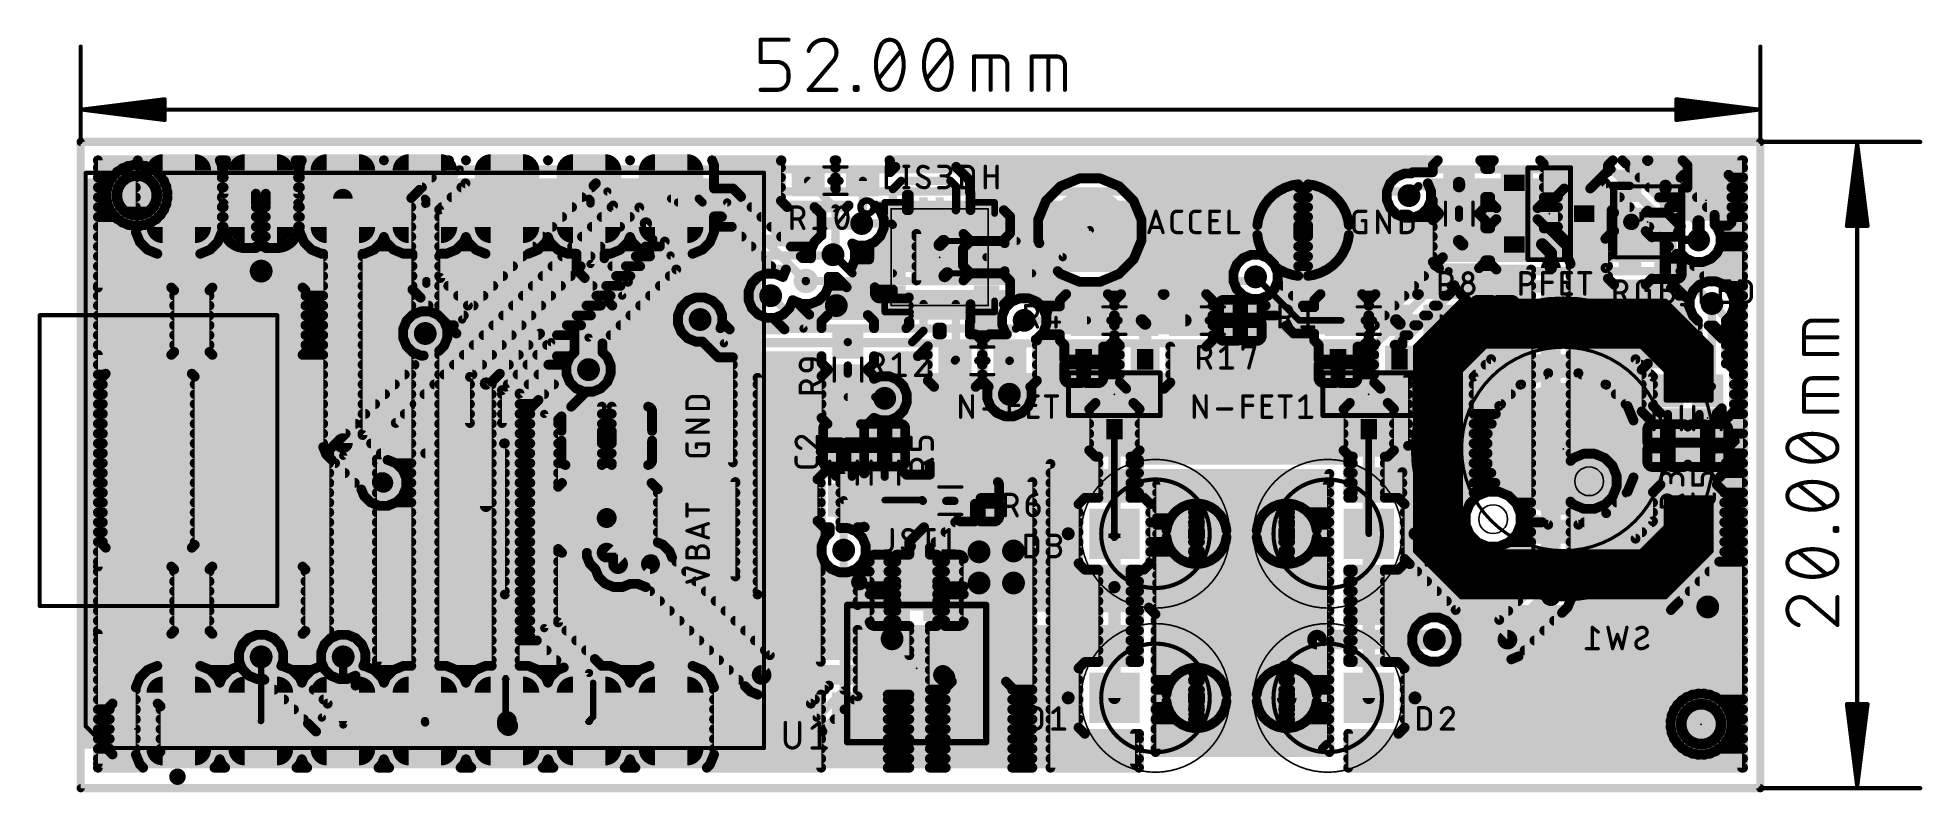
# Model space of a CAD drawing. Extents: x -1.3 to 57, y -0.1 to 23.2.
import ezdxf

# ---------------------------------------------------------------- set-up
doc = ezdxf.new("R2010")
doc.units = 0
for name, color, linetype in [('1', 12, 'CONTINUOUS'), ('16', 132, 'CONTINUOUS'), ('17', 110, 'CONTINUOUS'), ('18', 110, 'CONTINUOUS'), ('20', 31, 'CONTINUOUS'), ('21', 253, 'CONTINUOUS'), ('23', 53, 'CONTINUOUS'), ('24', 53, 'CONTINUOUS'), ('25', 253, 'CONTINUOUS'), ('26', 253, 'CONTINUOUS'), ('39', 12, 'CONTINUOUS'), ('41', 12, 'CONTINUOUS'), ('42', 132, 'CONTINUOUS'), ('51', 253, 'CONTINUOUS'), ('52', 253, 'CONTINUOUS')]:
    doc.layers.add(name, color=color, linetype=linetype)

# ---------------------------------------------------------------- blocks, each defined once
blk = doc.blocks.new('PIE')
at = {"const_width": 0.5}
blk.add_lwpolyline([(0, -0.25, 1), (0, 0.25, 1), (0, -0.25)], format="xyb", dxfattribs=at)
blk = doc.blocks.new('RECT')
blk.add_solid([(-0.5, -0.5), (0.5, -0.5), (-0.5, 0.5), (0.5, 0.5)])
blk = doc.blocks.new('ROUNDP')
at = {"const_width": 0.5}
blk.add_lwpolyline([(0, -0.25, 1), (0, 0.25, 1), (0, -0.25)], format="xyb", dxfattribs=at)
blk = doc.blocks.new('SQUAREP')
blk.add_solid([(-0.5, -0.5), (0.5, -0.5), (-0.5, 0.5), (0.5, 0.5)])
blk = doc.blocks.new('RECT440000X320000R50')
at = {"const_width": 0.5}
blk.add_lwpolyline([(1.125, -0.5), (1.125, 0.5, 0.4142), (0.875, 0.75), (-0.875, 0.75, 0.4142), (-1.125, 0.5), (-1.125, -0.5, 0.4142), (-0.875, -0.75), (0.875, -0.75, 0.4142)], format="xyb", close=True, dxfattribs=at)
blk.add_solid([(-0.9004, -0.5254), (0.9004, -0.5254), (-0.9004, 0.5254), (0.9004, 0.5254)])
blk = doc.blocks.new('ROUNDV')
at = {"const_width": 0.5}
blk.add_lwpolyline([(0, -0.25, 1), (0, 0.25, 1), (0, -0.25)], format="xyb", dxfattribs=at)

msp = doc.modelspace()

# ---------------------------------------------------------------- linework, layer by layer
at = {"layer": '1'}
for points, const_width in [([(0.5334, 15.494), (0.5334, 19.431)], 0.3048), ([(0.5334, 19.431), (1.7686, 19.431)], 0.3048), ([(0.5334, 19.2024), (1.708, 19.2024)], 0.3048), ([(1.7686, 19.431), (1.708, 19.2847)], 0.3048), ([(1.708, 19.2847), (1.708, 17.2045)], 0.3048), ([(4.3684, 19.2847), (4.3078, 19.431)], 0.3048), ([(4.3078, 19.431), (4.5016, 19.431)], 0.3048), ([(4.3684, 17.2045), (4.3684, 19.2847)], 0.3048), ([(4.3684, 19.2024), (4.4295, 19.2024)], 0.3048), ([(4.4509, 19.3099), (4.4258, 19.1839)], 0.3048), ([(4.4258, 19.1839), (4.4258, 18.397)], 0.3048), ([(4.5, 19.4286), (4.4509, 19.3099)], 0.3048), ([(4.5016, 19.431), (4.5, 19.4286)], 0.3048), ([(6.6563, 19.4286), (6.6548, 19.431)], 0.3048), ([(6.6548, 19.431), (6.8486, 19.431)], 0.3048), ([(6.7055, 19.3099), (6.6563, 19.4286)], 0.3048), ([(6.7306, 19.1839), (6.7055, 19.3099)], 0.3048), ([(6.7269, 19.2024), (6.788, 19.2024)], 0.3048), ([(6.7306, 18.397), (6.7306, 19.1839)], 0.3048), ([(6.8486, 19.431), (6.788, 19.2847)], 0.3048), ([(6.788, 19.2847), (6.788, 17.2045)], 0.3048), ([(9.3882, 19.4301), (9.3878, 19.431)], 0.3048), ([(9.3878, 19.431), (9.3886, 19.431)], 0.3048), ([(9.3886, 19.431), (9.3882, 19.4301)], 0.3048), ([(11.9282, 19.4301), (11.9278, 19.431)], 0.3048), ([(11.9278, 19.431), (11.9286, 19.431)], 0.3048), ([(11.9286, 19.431), (11.9282, 19.4301)], 0.3048), ([(14.4682, 19.4301), (14.4678, 19.431)], 0.3048), ([(14.4678, 19.431), (14.4686, 19.431)], 0.3048), ([(14.4686, 19.431), (14.4682, 19.4301)], 0.3048), ([(17.0082, 19.4301), (17.0078, 19.431)], 0.3048), ([(17.0078, 19.431), (17.0086, 19.431)], 0.3048), ([(17.0086, 19.431), (17.0082, 19.4301)], 0.3048), ([(19.6084, 19.2847), (19.5478, 19.431)], 0.3048), ([(19.5478, 19.431), (21.6954, 19.431)], 0.3048), ([(19.6084, 18.5588), (19.6084, 19.2847)], 0.3048), ([(19.6084, 19.2024), (21.6798, 19.2024)], 0.3048), ([(21.6954, 19.431), (21.6798, 19.4154)], 0.3048), ([(21.6798, 19.4154), (21.6798, 18.1766)], 0.3048), ([(23.3562, 19.4154), (23.3406, 19.431)], 0.3048), ([(23.3406, 19.431), (23.3954, 19.431)], 0.3048), ([(23.3562, 18.5685), (23.3562, 19.4154)], 0.3048), ([(23.3562, 19.2024), (23.3798, 19.2024)], 0.3048), ([(23.3954, 19.431), (23.3798, 19.4154)], 0.3048), ([(23.3798, 19.4154), (23.3798, 18.5449)], 0.3048), ([(25.0562, 19.4154), (25.0406, 19.431)], 0.3048), ([(25.0406, 19.431), (42.0154, 19.431)], 0.3048), ([(25.0562, 19.0629), (25.0562, 19.4154)], 0.3048), ([(25.2211, 19.2278), (25.0562, 19.0629)], 0.3048), ([(25.0562, 19.2024), (25.1957, 19.2024)], 0.3048), ([(27.1029, 19.2278), (25.2211, 19.2278)], 0.3048), ([(27.3558, 18.9749), (27.1029, 19.2278)], 0.3048), ([(27.1283, 19.2024), (41.8592, 19.2024)], 0.3048), ([(42.0154, 19.431), (41.8592, 19.2748)], 0.3048), ([(41.8592, 19.2748), (41.8592, 19.0618)], 0.3048), ([(43.4848, 19.2748), (43.3286, 19.431)], 0.3048), ([(43.3286, 19.431), (43.75, 19.431)], 0.3048), ([(43.4848, 19.1618), (43.4848, 19.2748)], 0.3048), ([(43.4848, 19.2024), (43.6358, 19.2024)], 0.3048), ([(43.6358, 19.1618), (43.4848, 19.1618)], 0.3048), ([(43.75, 19.431), (43.6358, 19.3168)], 0.3048), ([(43.6358, 19.3168), (43.6358, 19.1618)], 0.3048), ([(45.2962, 19.3168), (45.182, 19.431)], 0.3048), ([(45.182, 19.431), (47.437, 19.431)], 0.3048), ([(45.2962, 18.1432), (45.2962, 19.3168)], 0.3048), ([(45.2962, 19.2024), (47.2838, 19.2024)], 0.3048), ([(47.437, 19.431), (47.2838, 19.2778)], 0.3048), ([(47.2838, 19.2778), (47.2838, 19.0728)], 0.3048), ([(48.491, 19.431), (48.537, 19.431)], 0.3048), ([(48.514, 19.408), (48.491, 19.431)], 0.3048), ([(48.537, 19.431), (48.514, 19.408)], 0.3048), ([(49.7442, 19.2778), (49.591, 19.431)], 0.3048), ([(49.591, 19.431), (51.4666, 19.431)], 0.3048), ([(49.7442, 18.5851), (49.7442, 19.2778)], 0.3048), ([(49.7442, 19.2024), (51.4666, 19.2024)], 0.3048), ([(51.4666, 19.431), (51.4666, 0.635)], 0.3048), ([(0.5334, 18.8976), (1.708, 18.8976)], 0.3048), ([(0.5334, 18.5928), (1.708, 18.5928)], 0.3048), ([(4.3684, 18.8976), (4.4258, 18.8976)], 0.3048), ([(4.3684, 18.5928), (4.4258, 18.5928)], 0.3048), ([(6.7306, 18.8976), (6.788, 18.8976)], 0.3048), ([(6.7306, 18.5928), (6.788, 18.5928)], 0.3048), ([(19.6084, 18.8976), (21.6798, 18.8976)], 0.3048), ([(19.6084, 18.5928), (21.6798, 18.5928)], 0.3048), ([(20.1941, 18.5588), (19.6084, 18.5588)], 0.3048), ([(20.447, 18.3059), (20.1941, 18.5588)], 0.3048), ([(23.368, 17.946), (22.518, 18.796)], 0.254), ([(23.3562, 18.8976), (23.3798, 18.8976)], 0.3048), ([(23.3562, 18.5928), (23.3798, 18.5928)], 0.3048), ([(23.3798, 18.5449), (23.3562, 18.5685)], 0.3048), ([(24.218, 17.5124), (24.218, 18.796)], 0.254), ([(25.1438, 18.5398), (25.4, 18.796)], 0.254), ([(25.4, 18.796), (26.924, 18.796)], 0.254), ([(26.924, 18.796), (27.1018, 18.6182)], 0.254), ([(27.1018, 18.6182), (27.1018, 17.8918)], 0.254), ([(27.5336, 18.7971), (27.3558, 18.9749)], 0.3048), ([(27.4331, 18.8976), (40.7149, 18.8976)], 0.3048), ([(27.5336, 18.436), (27.5336, 18.7971)], 0.3048), ([(27.5336, 18.5928), (30.2998, 18.5928)], 0.3048), ([(30.3356, 18.6286), (29.8854, 18.1784)], 0.3048), ([(30.9237, 18.8722), (30.3356, 18.6286)], 0.3048), ([(31.5603, 18.8722), (30.9237, 18.8722)], 0.3048), ([(32.1484, 18.6286), (31.5603, 18.8722)], 0.3048), ([(32.5986, 18.1784), (32.1484, 18.6286)], 0.3048), ([(32.1842, 18.5928), (37.308, 18.5928)], 0.3048), ([(37.3, 18.5902), (37.1005, 18.4885)], 0.3048), ([(37.5129, 18.6594), (37.3, 18.5902)], 0.3048), ([(37.6936, 18.688), (37.5129, 18.6594)], 0.3048), ([(37.6936, 17.4244), (37.6936, 18.688)], 0.3048), ([(37.6936, 18.5928), (37.9984, 18.5928)], 0.3048), ([(37.9984, 18.688), (37.9984, 17.4244)], 0.3048), ([(38.1791, 18.6594), (37.9984, 18.688)], 0.3048), ([(38.392, 18.5902), (38.1791, 18.6594)], 0.3048), ([(38.384, 18.5928), (40.4881, 18.5928)], 0.3048), ([(38.5915, 18.4885), (38.392, 18.5902)], 0.3048), ([(40.5432, 18.7259), (40.4392, 18.4747)], 0.3048), ([(40.7355, 18.9182), (40.5432, 18.7259)], 0.3048), ([(40.9867, 19.0222), (40.7355, 18.9182)], 0.3048), ([(41.1953, 19.0222), (40.9867, 19.0222)], 0.3048), ([(41.4138, 18.63), (41.1226, 18.3388)], 0.254), ([(41.2349, 19.0618), (41.1953, 19.0222)], 0.3048), ([(41.8592, 19.0618), (41.2349, 19.0618)], 0.3048), ([(42.672, 18.63), (41.4138, 18.63)], 0.254), ([(42.672, 18.73), (42.672, 18.63)], 0.381), ([(44.466, 18.73), (42.672, 18.73)], 0.254), ([(45.2962, 18.8976), (47.0729, 18.8976)], 0.3048), ([(45.2962, 18.5928), (46.7681, 18.5928)], 0.3048), ([(45.9292, 18.5602), (45.7358, 18.3668)], 0.3048), ([(46.7355, 18.5602), (45.9292, 18.5602)], 0.3048), ([(47.427, 18.641), (46.566, 17.78)], 0.254), ([(47.2481, 19.0728), (46.7355, 18.5602)], 0.3048), ([(47.2838, 19.0728), (47.2481, 19.0728)], 0.3048), ([(47.964, 18.641), (47.427, 18.641)], 0.254), ([(49.064, 18.641), (49.064, 18.5648)], 0.381), ([(49.064, 18.5648), (50.0888, 17.54)], 0.381), ([(49.7442, 18.8976), (51.4666, 18.8976)], 0.3048), ([(49.7442, 18.5928), (51.4666, 18.5928)], 0.3048), ([(50.5841, 17.7452), (49.7442, 18.5851)], 0.3048), ([(0.5334, 18.288), (1.708, 18.288)], 0.3048), ([(0.5334, 17.9832), (1.708, 17.9832)], 0.3048), ([(4.3684, 18.288), (5.4258, 18.288)], 0.3048), ([(4.3684, 17.9832), (4.4258, 17.9832)], 0.3048), ([(4.4258, 18.397), (5.4258, 18.397)], 0.3048), ([(5.4258, 18.0922), (4.4258, 18.0922)], 0.3048), ([(4.4258, 18.0922), (4.4258, 17.3053)], 0.3048), ([(5.4258, 18.397), (5.4258, 18.0922)], 0.3048), ([(5.4258, 16.7172), (5.4258, 18.0922)], 0.3048), ([(5.4258, 18.0922), (5.7306, 18.0922)], 0.3048), ([(5.4258, 17.9832), (5.7306, 17.9832)], 0.3048), ([(5.7306, 18.0922), (5.7306, 18.397)], 0.3048), ([(5.7306, 18.397), (6.7306, 18.397)], 0.3048), ([(5.7306, 18.288), (6.788, 18.288)], 0.3048), ([(5.7306, 18.0922), (5.7306, 16.7172)], 0.3048), ([(6.7306, 18.0922), (5.7306, 18.0922)], 0.3048), ([(6.7306, 17.3053), (6.7306, 18.0922)], 0.3048), ([(6.7306, 17.9832), (6.788, 17.9832)], 0.3048), ([(8.1182, 18.2446), (8.1182, 10.6778)], 0.6096), ([(10.6582, 18.2446), (10.7032, 18.1996)], 0.254), ([(10.7032, 18.1996), (10.7032, 18.0922)], 0.254), ([(10.7032, 15.6972), (10.7032, 18.0922)], 0.254), ([(15.7382, 18.2446), (15.7832, 18.1996)], 0.254), ([(15.7832, 18.1996), (15.7832, 18.0922)], 0.254), ([(15.7832, 16.2208), (15.7832, 18.0922)], 0.254), ([(18.2782, 18.2446), (19.1356, 18.2446)], 0.254), ([(19.2532, 18.127), (18.4912, 18.127)], 0.254), ([(19.1356, 18.2446), (19.2532, 18.127)], 0.254), ([(20.0152, 18.127), (19.2532, 18.127)], 0.254), ([(22.445, 15.6972), (20.0152, 18.127)], 0.254), ([(22.3473, 16.4056), (20.447, 18.3059)], 0.3048), ([(20.4649, 18.288), (21.6798, 18.288)], 0.3048), ([(20.7697, 17.9832), (21.8732, 17.9832)], 0.3048), ([(21.6798, 18.1766), (21.8732, 17.9832)], 0.3048), ([(21.8732, 17.9832), (22.7201, 17.9832)], 0.3048), ([(22.7201, 17.9832), (22.9362, 17.7671)], 0.3048), ([(24.6498, 17.9727), (24.6498, 17.9832)], 0.3048), ([(24.6498, 17.9832), (24.712, 17.9832)], 0.3048), ([(24.712, 17.9105), (24.6498, 17.9727)], 0.3048), ([(24.712, 17.9832), (24.712, 17.9105)], 0.3048), ([(25.1438, 17.4338), (25.1438, 18.5398)], 0.254), ([(25.5756, 18.3609), (25.5789, 18.3642)], 0.3048), ([(25.5756, 17.889), (25.5756, 18.3609)], 0.3048), ([(25.5756, 18.288), (25.6386, 18.288)], 0.3048), ([(25.5756, 17.9832), (25.6386, 17.9832)], 0.3048), ([(25.5789, 18.3642), (25.6386, 18.3642)], 0.3048), ([(25.6386, 18.3642), (25.6386, 17.889)], 0.3048), ([(27.549, 18.4206), (27.5336, 18.436)], 0.3048), ([(27.549, 17.889), (27.549, 18.4206)], 0.3048), ([(27.549, 18.288), (29.995, 18.288)], 0.3048), ([(27.549, 17.9832), (29.8045, 17.9832)], 0.3048), ([(29.8854, 18.1784), (29.6418, 17.5903)], 0.3048), ([(32.489, 18.288), (36.8504, 18.288)], 0.3048), ([(32.8422, 17.5903), (32.5986, 18.1784)], 0.3048), ([(32.6795, 17.9832), (36.612, 17.9832)], 0.3048), ([(36.6295, 18.0175), (36.5278, 17.818)], 0.3048), ([(36.7611, 18.1986), (36.6295, 18.0175)], 0.3048), ([(36.9194, 18.3569), (36.7611, 18.1986)], 0.3048), ([(37.1005, 18.4885), (36.9194, 18.3569)], 0.3048), ([(37.6936, 18.288), (37.9984, 18.288)], 0.3048), ([(37.6936, 17.9832), (37.9984, 17.9832)], 0.3048), ([(38.7726, 18.3569), (38.5915, 18.4885)], 0.3048), ([(38.9309, 18.1986), (38.7726, 18.3569)], 0.3048), ([(38.8416, 18.288), (40.4392, 18.288)], 0.3048), ([(39.0625, 18.0175), (38.9309, 18.1986)], 0.3048), ([(39.1642, 17.818), (39.0625, 18.0175)], 0.3048), ([(39.08, 17.9832), (40.5302, 17.9832)], 0.3048), ([(40.4392, 18.4747), (40.4392, 18.2029)], 0.3048), ([(40.4392, 18.2029), (40.5432, 17.9517)], 0.3048), ([(40.5432, 17.9517), (40.7355, 17.7594)], 0.3048), ([(41.5097, 17.7594), (41.702, 17.9517)], 0.3048), ([(41.702, 17.9517), (41.8041, 18.1982)], 0.3048), ([(41.715, 17.9832), (41.8612, 17.9832)], 0.3048), ([(41.8041, 18.1982), (41.8592, 18.1982)], 0.3048), ([(41.8592, 18.1982), (41.8592, 17.9852)], 0.3048), ([(41.8592, 17.9852), (42.0526, 17.7918)], 0.3048), ([(43.2914, 17.7918), (43.4848, 17.9852)], 0.3048), ([(43.4828, 17.9832), (43.7958, 17.9832)], 0.3048), ([(43.4848, 17.9852), (43.4848, 18.2982)], 0.3048), ([(43.4848, 18.2982), (43.6358, 18.2982)], 0.3048), ([(43.4848, 18.288), (43.6358, 18.288)], 0.3048), ([(43.6358, 18.2982), (43.6358, 18.1432)], 0.3048), ([(43.6358, 18.1432), (43.8292, 17.9498)], 0.3048), ([(43.8292, 17.9498), (45.1028, 17.9498)], 0.3048), ([(45.1028, 17.9498), (45.2962, 18.1432)], 0.3048), ([(45.1362, 17.9832), (45.7358, 17.9832)], 0.3048), ([(45.2962, 18.288), (45.7358, 18.288)], 0.3048), ([(45.7358, 18.3668), (45.7358, 17.1932)], 0.3048), ([(50.0413, 18.288), (51.4666, 18.288)], 0.3048), ([(50.3461, 17.9832), (51.4666, 17.9832)], 0.3048), ([(0.5334, 17.6784), (1.708, 17.6784)], 0.3048), ([(0.5334, 17.3736), (1.708, 17.3736)], 0.3048), ([(4.3684, 17.6784), (4.4258, 17.6784)], 0.3048), ([(4.3684, 17.3736), (4.4258, 17.3736)], 0.3048), ([(5.4258, 17.6784), (5.7306, 17.6784)], 0.3048), ([(5.4258, 17.3736), (5.7306, 17.3736)], 0.3048), ([(6.7306, 17.6784), (6.788, 17.6784)], 0.3048), ([(6.7306, 17.3736), (6.788, 17.3736)], 0.3048), ([(19.6084, 17.2045), (19.6084, 17.6952)], 0.3048), ([(19.6084, 17.6952), (19.8363, 17.6952)], 0.3048), ([(19.6084, 17.6784), (19.8531, 17.6784)], 0.3048), ([(19.6084, 17.3736), (20.1579, 17.3736)], 0.3048), ([(19.8363, 17.6952), (21.6865, 15.845)], 0.3048), ([(21.0745, 17.6784), (22.9362, 17.6784)], 0.3048), ([(21.3793, 17.3736), (22.9362, 17.3736)], 0.3048), ([(22.9362, 17.7671), (22.9362, 17.1024)], 0.3048), ([(23.368, 16.5862), (23.368, 17.946)], 0.254), ([(24.1808, 17.4752), (24.218, 17.5124)], 0.254), ([(25.1024, 17.4752), (24.1808, 17.4752)], 0.254), ([(25.1438, 17.4338), (25.1024, 17.4752)], 0.254), ([(25.6386, 17.889), (25.5756, 17.889)], 0.3048), ([(27.1018, 17.8918), (27.0938, 17.8838)], 0.254), ([(28.5806, 17.889), (27.549, 17.889)], 0.3048), ([(28.774, 17.6956), (28.5806, 17.889)], 0.3048), ([(28.774, 17.172), (28.774, 17.6956)], 0.3048), ([(28.774, 17.6784), (29.6783, 17.6784)], 0.3048), ([(28.774, 17.3736), (29.6418, 17.3736)], 0.3048), ([(29.6418, 17.5903), (29.6418, 16.9537)], 0.3048), ([(32.8057, 17.6784), (36.4825, 17.6784)], 0.3048), ([(32.8422, 16.9537), (32.8422, 17.5903)], 0.3048), ([(32.8422, 17.3736), (37.6936, 17.3736)], 0.3048), ([(36.4586, 17.6051), (36.43, 17.4244)], 0.3048), ([(36.43, 17.4244), (37.6936, 17.4244)], 0.3048), ([(36.5278, 17.818), (36.4586, 17.6051)], 0.3048), ([(37.6936, 17.6784), (37.9984, 17.6784)], 0.3048), ([(37.9984, 17.4244), (37.6936, 17.4244)], 0.3048), ([(37.6936, 17.4244), (37.6936, 17.1196)], 0.3048), ([(37.9984, 17.1196), (37.9984, 17.4244)], 0.3048), ([(37.9984, 17.4244), (39.262, 17.4244)], 0.3048), ([(37.9984, 17.3736), (41.8592, 17.3736)], 0.3048), ([(39.2334, 17.6051), (39.1642, 17.818)], 0.3048), ([(39.2096, 17.6784), (40.9311, 17.6784)], 0.3048), ([(39.262, 17.4244), (39.2334, 17.6051)], 0.3048), ([(40.7355, 17.7594), (40.9867, 17.6554)], 0.3048), ([(40.9867, 17.6554), (41.2585, 17.6554)], 0.3048), ([(41.2585, 17.6554), (41.5097, 17.7594)], 0.3048), ([(41.3141, 17.6784), (41.9628, 17.6784)], 0.3048), ([(42.0526, 17.7682), (41.8592, 17.5748)], 0.3048), ([(41.8592, 17.5748), (41.8592, 16.2852)], 0.3048), ([(42.0526, 17.7918), (43.2914, 17.7918)], 0.3048), ([(43.2914, 17.7682), (42.0526, 17.7682)], 0.3048), ([(43.4848, 17.5748), (43.2914, 17.7682)], 0.3048), ([(43.3812, 17.6784), (45.7358, 17.6784)], 0.3048), ([(43.4848, 17.3253), (43.4848, 17.5748)], 0.3048), ([(43.4848, 17.3736), (43.6358, 17.3736)], 0.3048), ([(43.8292, 17.6102), (43.6358, 17.4168)], 0.3048), ([(43.6358, 17.4168), (43.6358, 17.3253)], 0.3048), ([(45.1028, 17.6102), (43.8292, 17.6102)], 0.3048), ([(45.2962, 17.4168), (45.1028, 17.6102)], 0.3048), ([(45.2962, 17.3253), (45.2962, 17.4168)], 0.3048), ([(45.2962, 17.3736), (45.7358, 17.3736)], 0.3048), ([(47.3962, 17.1932), (47.3962, 17.8918)], 0.3048), ([(47.3962, 17.8918), (47.4772, 17.8108)], 0.3048), ([(47.3962, 17.6784), (49.2499, 17.6784)], 0.3048), ([(47.3962, 17.3736), (49.5287, 17.3736)], 0.3048), ([(47.4772, 17.8108), (48.4508, 17.8108)], 0.3048), ([(48.4508, 17.8108), (48.514, 17.874)], 0.3048), ([(48.514, 17.874), (48.5772, 17.8108)], 0.3048), ([(48.5772, 17.8108), (49.1175, 17.8108)], 0.3048), ([(49.1175, 17.8108), (49.5417, 17.3866)], 0.3048), ([(49.5094, 17.3543), (49.4054, 17.1031)], 0.3048), ([(49.5417, 17.3866), (49.5094, 17.3543)], 0.3048), ([(50.0888, 17.54), (50.0888, 16.9672)], 0.381), ([(50.5841, 17.4384), (50.5841, 17.7452)], 0.3048), ([(50.5841, 17.6784), (51.4666, 17.6784)], 0.3048), ([(50.6682, 17.3543), (50.5841, 17.4384)], 0.3048), ([(50.6489, 17.3736), (51.4666, 17.3736)], 0.3048), ([(50.7722, 17.1031), (50.6682, 17.3543)], 0.3048), ([(0.5334, 17.0688), (1.7642, 17.0688)], 0.3048), ([(1.708, 17.2045), (1.8344, 16.8993)], 0.3048), ([(1.8344, 16.8993), (2.0679, 16.6658)], 0.3048), ([(4.0085, 16.6658), (4.242, 16.8993)], 0.3048), ([(4.242, 16.8993), (4.3684, 17.2045)], 0.3048), ([(4.3122, 17.0688), (4.4966, 17.0688)], 0.3048), ([(4.4258, 17.3053), (4.4509, 17.1793)], 0.3048), ([(4.4509, 17.1793), (4.5, 17.0606)], 0.3048), ([(4.5, 17.0606), (4.5714, 16.9537)], 0.3048), ([(4.5714, 16.9537), (4.6623, 16.8628)], 0.3048), ([(4.6623, 16.8628), (4.7692, 16.7915)], 0.3048), ([(4.7692, 16.7915), (4.8879, 16.7423)], 0.3048), ([(5.4258, 17.0688), (5.7306, 17.0688)], 0.3048), ([(6.2685, 16.7423), (6.3872, 16.7915)], 0.3048), ([(6.3872, 16.7915), (6.4941, 16.8628)], 0.3048), ([(6.4941, 16.8628), (6.585, 16.9537)], 0.3048), ([(6.585, 16.9537), (6.6563, 17.0606)], 0.3048), ([(6.6563, 17.0606), (6.7055, 17.1793)], 0.3048), ([(6.6598, 17.0688), (6.8442, 17.0688)], 0.3048), ([(6.7055, 17.1793), (6.7306, 17.3053)], 0.3048), ([(6.788, 17.2045), (6.9144, 16.8993)], 0.3048), ([(6.9144, 16.8993), (7.1479, 16.6658)], 0.3048), ([(9.0885, 16.6658), (9.322, 16.8993)], 0.3048), ([(9.322, 16.8993), (9.3882, 17.0591)], 0.3048), ([(9.3882, 17.0591), (9.4544, 16.8993)], 0.3048), ([(9.4544, 16.8993), (9.6879, 16.6658)], 0.3048), ([(11.6285, 16.6658), (11.862, 16.8993)], 0.3048), ([(11.862, 16.8993), (11.9282, 17.0591)], 0.3048), ([(11.9282, 17.0591), (11.9944, 16.8993)], 0.3048), ([(11.9944, 16.8993), (12.2279, 16.6658)], 0.3048), ([(14.1685, 16.6658), (14.402, 16.8993)], 0.3048), ([(14.402, 16.8993), (14.4682, 17.0591)], 0.3048), ([(14.4682, 17.0591), (14.5344, 16.8993)], 0.3048), ([(14.5344, 16.8993), (14.7679, 16.6658)], 0.3048), ([(16.7085, 16.6658), (16.942, 16.8993)], 0.3048), ([(16.942, 16.8993), (17.0082, 17.0591)], 0.3048), ([(17.0082, 17.0591), (17.0744, 16.8993)], 0.3048), ([(17.0744, 16.8993), (17.3079, 16.6658)], 0.3048), ([(19.2485, 16.6658), (19.482, 16.8993)], 0.3048), ([(19.482, 16.8993), (19.6084, 17.2045)], 0.3048), ([(19.5522, 17.0688), (20.4627, 17.0688)], 0.3048), ([(21.6841, 17.0688), (22.8841, 17.0688)], 0.3048), ([(22.7124, 16.8971), (22.6084, 16.6459)], 0.3048), ([(22.9047, 17.0894), (22.7124, 16.8971)], 0.3048), ([(22.9362, 17.1024), (22.9047, 17.0894)], 0.3048), ([(23.9752, 16.6459), (23.8878, 16.8568)], 0.3048), ([(23.8878, 16.8568), (24.0449, 16.7918)], 0.3048), ([(24.0449, 16.7918), (24.3167, 16.7918)], 0.3048), ([(24.3167, 16.7918), (24.4136, 16.8319)], 0.3048), ([(24.4136, 16.8319), (24.4136, 16.3656)], 0.3048), ([(25.874, 15.714), (25.874, 17.1536)], 0.3048), ([(25.874, 17.1536), (27.332, 17.1536)], 0.3048), ([(25.874, 17.0688), (27.4168, 17.0688)], 0.3048), ([(26.7128, 16.9338), (26.5938, 16.8148)], 0.381), ([(28.0438, 16.9338), (26.7128, 16.9338)], 0.1778), ([(27.4914, 16.8734), (27.3136, 16.6956)], 0.3048), ([(27.332, 17.1536), (27.4914, 16.9942)], 0.3048), ([(27.4914, 16.9942), (27.4914, 16.9338)], 0.3048), ([(27.4914, 16.9338), (28.0438, 16.9338)], 0.3048), ([(28.0438, 16.9338), (27.4914, 16.9338)], 0.3048), ([(27.4914, 16.9338), (27.4914, 16.8734)], 0.3048), ([(28.0438, 16.9338), (28.0438, 16.9338)], 0.3048), ([(28.5962, 16.9338), (28.0438, 16.9338)], 0.3048), ([(28.0438, 16.9338), (28.0438, 16.9338)], 0.3048), ([(28.0438, 16.9338), (28.5962, 16.9338)], 0.3048), ([(28.0438, 16.9338), (28.9734, 16.9338)], 0.254), ([(28.5962, 16.9942), (28.774, 17.172)], 0.3048), ([(28.5962, 16.9338), (28.5962, 16.9942)], 0.3048), ([(28.5962, 16.8734), (28.5962, 16.9338)], 0.3048), ([(28.604, 16.8656), (28.5962, 16.8734)], 0.3048), ([(29.6783, 16.8656), (28.604, 16.8656)], 0.3048), ([(28.6708, 17.0688), (29.6418, 17.0688)], 0.3048), ([(29.6418, 16.9537), (29.6783, 16.8656)], 0.3048), ([(30.4038, 16.4338), (31.242, 17.272)], 0.254), ([(32.5986, 16.3656), (32.8422, 16.9537)], 0.3048), ([(32.8422, 17.0688), (36.4381, 17.0688)], 0.3048), ([(37.6936, 17.1196), (36.43, 17.1196)], 0.3048), ([(36.43, 17.1196), (36.4586, 16.9389)], 0.3048), ([(36.4586, 16.9389), (36.5278, 16.726)], 0.3048), ([(37.6936, 15.856), (37.6936, 17.1196)], 0.3048), ([(37.6936, 17.1196), (37.9984, 17.1196)], 0.3048), ([(37.6936, 17.0688), (37.9984, 17.0688)], 0.3048), ([(37.9984, 17.1196), (37.9984, 15.856)], 0.3048), ([(39.262, 17.1196), (37.9984, 17.1196)], 0.3048), ([(39.1642, 16.726), (39.2334, 16.9389)], 0.3048), ([(39.2334, 16.9389), (39.262, 17.1196)], 0.3048), ([(39.2539, 17.0688), (41.8592, 17.0688)], 0.3048), ([(42.772, 16.83), (42.672, 16.93)], 0.381), ([(44.466, 16.83), (42.772, 16.83)], 0.381), ([(43.6358, 17.3253), (43.4848, 17.3253)], 0.3048), ([(44.466, 16.83), (45.2476, 16.83)], 0.381), ([(45.2476, 16.83), (45.5168, 16.5608)], 0.381), ([(45.4528, 17.3253), (45.2962, 17.3253)], 0.3048), ([(45.722, 17.0561), (45.4528, 17.3253)], 0.3048), ([(45.7093, 17.0688), (45.8602, 17.0688)], 0.3048), ([(46.0121, 16.766), (45.722, 17.0561)], 0.3048), ([(45.7358, 17.1932), (45.9292, 16.9998)], 0.3048), ([(45.9292, 16.9998), (47.2028, 16.9998)], 0.3048), ([(47.2028, 16.9998), (47.3962, 17.1932)], 0.3048), ([(47.2718, 17.0688), (47.3048, 17.0688)], 0.3048), ([(47.4772, 17.2412), (47.2838, 17.0478)], 0.3048), ([(47.2838, 17.0478), (47.2838, 15.7742)], 0.3048), ([(48.4508, 17.2412), (47.4772, 17.2412)], 0.3048), ([(48.6442, 17.0478), (48.4508, 17.2412)], 0.3048), ([(48.6232, 17.0688), (49.4054, 17.0688)], 0.3048), ([(48.6837, 17.0634), (48.6442, 17.047)], 0.3048), ([(48.6442, 17.047), (48.6442, 17.0478)], 0.3048), ([(49.0414, 17.0634), (48.6837, 17.0634)], 0.3048), ([(49.0414, 16.4336), (49.0414, 17.0634)], 0.3048), ([(49.4054, 17.0634), (49.0866, 17.0634)], 0.3048), ([(49.0866, 17.0634), (49.0866, 16.4336)], 0.3048), ([(49.4054, 17.1031), (49.4054, 17.0634)], 0.3048), ([(50.6682, 16.5801), (50.7722, 16.8313)], 0.3048), ([(50.7722, 16.8313), (50.7722, 17.1031)], 0.3048), ([(50.7722, 17.0688), (51.4666, 17.0688)], 0.3048), ([(0.5334, 16.764), (1.9697, 16.764)], 0.3048), ([(0.5334, 16.4592), (7.5086, 16.4592)], 0.3048), ([(2.0679, 16.6658), (2.3731, 16.5394)], 0.3048), ([(2.3731, 16.5394), (3.7033, 16.5394)], 0.3048), ([(3.7033, 16.5394), (4.0085, 16.6658)], 0.3048), ([(4.1067, 16.764), (4.8354, 16.764)], 0.3048), ([(4.8879, 16.7423), (5.0139, 16.7172)], 0.3048), ([(5.0139, 16.7172), (5.4258, 16.7172)], 0.3048), ([(5.4258, 16.764), (5.7306, 16.764)], 0.3048), ([(5.7306, 16.7172), (6.1425, 16.7172)], 0.3048), ([(6.1425, 16.7172), (6.2685, 16.7423)], 0.3048), ([(6.321, 16.764), (7.0497, 16.764)], 0.3048), ([(7.1479, 16.6658), (7.4531, 16.5394)], 0.3048), ([(7.4531, 16.5394), (7.5086, 16.5394)], 0.3048), ([(7.5086, 16.5394), (7.5086, 10.5565)], 0.3048), ([(8.7278, 10.9303), (8.7278, 16.5394)], 0.3048), ([(8.7278, 16.5394), (8.7833, 16.5394)], 0.3048), ([(8.7278, 16.4592), (10.2714, 16.4592)], 0.3048), ([(8.7833, 16.5394), (9.0885, 16.6658)], 0.3048), ([(9.1867, 16.764), (9.5897, 16.764)], 0.3048), ([(9.6879, 16.6658), (9.9931, 16.5394)], 0.3048), ([(9.9931, 16.5394), (10.2714, 16.5394)], 0.3048), ([(10.2714, 16.5394), (10.2714, 15.4323)], 0.3048), ([(11.135, 15.7901), (11.135, 16.5394)], 0.3048), ([(11.135, 16.5394), (11.3233, 16.5394)], 0.3048), ([(11.135, 16.4592), (15.3514, 16.4592)], 0.3048), ([(11.3233, 16.5394), (11.6285, 16.6658)], 0.3048), ([(11.7267, 16.764), (12.1297, 16.764)], 0.3048), ([(12.2279, 16.6658), (12.5331, 16.5394)], 0.3048), ([(12.5331, 16.5394), (13.8633, 16.5394)], 0.3048), ([(13.8633, 16.5394), (14.1685, 16.6658)], 0.3048), ([(14.2667, 16.764), (14.6697, 16.764)], 0.3048), ([(14.7679, 16.6658), (15.0731, 16.5394)], 0.3048), ([(15.0731, 16.5394), (15.3514, 16.5394)], 0.3048), ([(15.3514, 16.5394), (15.3514, 16.0419)], 0.3048), ([(16.764, 15.24), (15.7832, 16.2208)], 0.254), ([(16.215, 16.3997), (16.215, 16.5394)], 0.3048), ([(16.215, 16.5394), (16.4033, 16.5394)], 0.3048), ([(16.215, 16.4592), (21.0723, 16.4592)], 0.3048), ([(16.9429, 15.6718), (16.215, 16.3997)], 0.3048), ([(16.4033, 16.5394), (16.7085, 16.6658)], 0.3048), ([(16.8067, 16.764), (17.2097, 16.764)], 0.3048), ([(17.3079, 16.6658), (17.6131, 16.5394)], 0.3048), ([(17.6131, 16.5394), (18.9433, 16.5394)], 0.3048), ([(18.9433, 16.5394), (19.2485, 16.6658)], 0.3048), ([(19.3467, 16.764), (20.7675, 16.764)], 0.3048), ([(21.9889, 16.764), (22.6573, 16.764)], 0.3048), ([(22.2937, 16.4592), (22.6084, 16.4592)], 0.3048), ([(22.5945, 16.4056), (22.3473, 16.4056)], 0.3048), ([(22.6084, 16.3998), (22.5945, 16.4056)], 0.3048), ([(22.6084, 16.6459), (22.6084, 16.3998)], 0.3048), ([(23.2918, 16.51), (23.368, 16.5862)], 0.254), ([(23.4188, 16.51), (23.2918, 16.51)], 0.254), ([(23.4188, 16.51), (23.4188, 16.4084)], 0.254), ([(23.8934, 15.9338), (23.4188, 16.4084)], 0.254), ([(23.9263, 16.764), (24.4136, 16.764)], 0.3048), ([(23.9752, 16.4627), (23.9752, 16.6459)], 0.3048), ([(24.0723, 16.3656), (23.9752, 16.4627)], 0.3048), ([(23.9787, 16.4592), (24.4136, 16.4592)], 0.3048), ([(24.4136, 16.3656), (24.0723, 16.3656)], 0.3048), ([(25.874, 16.764), (27.382, 16.764)], 0.3048), ([(25.874, 16.4592), (27.3136, 16.4592)], 0.3048), ([(27.3136, 16.6956), (27.3136, 16.172)], 0.3048), ([(30.4038, 16.4338), (28.0438, 16.4338)], 0.254), ([(32.1484, 15.9154), (32.5986, 16.3656)], 0.3048), ([(32.6374, 16.4592), (36.12, 16.4592)], 0.3048), ([(32.7636, 16.764), (36.5155, 16.764)], 0.3048), ([(35.7934, 16.2113), (35.6894, 15.9601)], 0.3048), ([(35.9857, 16.4036), (35.7934, 16.2113)], 0.3048), ([(36.2369, 16.5076), (35.9857, 16.4036)], 0.3048), ([(36.5087, 16.5076), (36.2369, 16.5076)], 0.3048), ([(36.7011, 16.4279), (36.5087, 16.5076)], 0.3048), ([(36.5278, 16.726), (36.6295, 16.5265)], 0.3048), ([(36.6256, 16.4592), (36.6784, 16.4592)], 0.3048), ([(36.6295, 16.5265), (36.7011, 16.4279)], 0.3048), ([(37.6936, 16.764), (37.9984, 16.764)], 0.3048), ([(37.6936, 16.4592), (37.9984, 16.4592)], 0.3048), ([(38.5915, 16.0555), (38.7726, 16.1871)], 0.3048), ([(38.7726, 16.1871), (38.9309, 16.3454)], 0.3048), ([(38.9309, 16.3454), (39.0625, 16.5265)], 0.3048), ([(39.0136, 16.4592), (41.8592, 16.4592)], 0.3048), ([(39.0625, 16.5265), (39.1642, 16.726)], 0.3048), ([(39.1765, 16.764), (41.8592, 16.764)], 0.3048), ([(41.8592, 16.2852), (42.0526, 16.0918)], 0.3048), ([(43.2914, 16.0918), (43.4848, 16.2852)], 0.3048), ([(43.4848, 16.2852), (43.4848, 16.3347)], 0.3048), ([(43.4848, 16.3347), (43.6358, 16.3347)], 0.3048), ([(43.6358, 16.3347), (43.6358, 16.2432)], 0.3048), ([(43.6358, 16.2432), (43.8292, 16.0498)], 0.3048), ([(45.5168, 5.9436), (45.5168, 16.1036)], 0.6096), ([(45.5168, 16.5608), (45.5168, 16.1036)], 0.381), ([(46.0121, 16.4704), (46.0121, 16.766)], 0.3048), ([(46.0121, 16.764), (47.2838, 16.764)], 0.3048), ([(46.0336, 16.4489), (46.0121, 16.4704)], 0.3048), ([(46.0233, 16.4592), (47.2838, 16.4592)], 0.3048), ([(46.1264, 16.2249), (46.0336, 16.4489)], 0.3048), ([(46.1264, 10.1287), (46.1264, 16.2249)], 0.3048), ([(49.0414, 16.764), (49.0866, 16.764)], 0.3048), ([(49.0414, 16.4592), (49.0866, 16.4592)], 0.3048), ([(49.0866, 16.4336), (49.0414, 16.4336)], 0.3048), ([(49.0414, 15.7586), (49.0414, 16.3884)], 0.3048), ([(49.0414, 16.3884), (49.0866, 16.3884)], 0.3048), ([(49.0866, 16.3884), (49.0866, 16.4336)], 0.3048), ([(49.0866, 16.4336), (49.5664, 16.4336)], 0.3048), ([(49.0866, 16.3884), (49.0866, 15.7586)], 0.3048), ([(49.5664, 16.3884), (49.0866, 16.3884)], 0.3048), ([(49.5664, 16.4336), (49.5664, 16.5231)], 0.3048), ([(49.5664, 16.5231), (49.7017, 16.3878)], 0.3048), ([(49.5664, 16.4592), (49.6303, 16.4592)], 0.3048), ([(49.5664, 15.8807), (49.5664, 16.3884)], 0.3048), ([(49.7017, 16.3878), (49.9529, 16.2838)], 0.3048), ([(49.9529, 16.2838), (50.2247, 16.2838)], 0.3048), ([(50.2247, 16.2838), (50.4759, 16.3878)], 0.3048), ([(50.4759, 16.3878), (50.6682, 16.5801)], 0.3048), ([(50.5473, 16.4592), (51.4666, 16.4592)], 0.3048), ([(50.7443, 16.764), (51.4666, 16.764)], 0.3048), ([(0.5334, 16.1544), (7.5086, 16.1544)], 0.3048), ([(0.5334, 15.8496), (7.5086, 15.8496)], 0.3048), ([(8.7278, 16.1544), (10.2714, 16.1544)], 0.3048), ([(8.7278, 15.8496), (10.2714, 15.8496)], 0.3048), ([(10.7032, 15.6112), (10.7032, 15.6972)], 0.254), ([(11.135, 16.1544), (15.3514, 16.1544)], 0.3048), ([(11.135, 15.8496), (15.5437, 15.8496)], 0.3048), ([(11.9899, 14.9352), (11.135, 15.7901)], 0.3048), ([(15.3514, 16.0419), (15.6043, 15.789)], 0.3048), ([(15.6043, 15.789), (16.3322, 15.0611)], 0.3048), ([(16.4603, 16.1544), (21.3771, 16.1544)], 0.3048), ([(16.7651, 15.8496), (21.0473, 15.8496)], 0.3048), ([(20.8267, 15.6718), (16.9429, 15.6718)], 0.3048), ([(20.9743, 15.8194), (20.8267, 15.6718)], 0.3048), ([(21.2255, 15.9234), (20.9743, 15.8194)], 0.3048), ([(21.4973, 15.9234), (21.2255, 15.9234)], 0.3048), ([(21.6865, 15.845), (21.4973, 15.9234)], 0.3048), ([(21.6755, 15.8496), (21.6819, 15.8496)], 0.3048), ([(22.4536, 15.6886), (22.445, 15.6972)], 0.254), ([(22.4536, 15.6972), (22.445, 15.6972)], 0.254), ([(23.162, 15.5563), (23.162, 15.8266)], 0.3048), ([(23.162, 15.8266), (23.3899, 15.8266)], 0.3048), ([(23.3899, 15.8266), (23.7145, 15.502)], 0.3048), ([(25.1438, 15.9338), (23.8934, 15.9338)], 0.254), ([(25.874, 16.1544), (27.3312, 16.1544)], 0.3048), ([(25.874, 15.8496), (27.4676, 15.8496)], 0.3048), ([(27.332, 15.714), (25.874, 15.714)], 0.3048), ([(26.8304, 15.9338), (26.7462, 15.8496)], 0.381), ([(28.0438, 15.9338), (26.8304, 15.9338)], 0.1778), ([(27.3136, 16.172), (27.4914, 15.9942)], 0.3048), ([(27.4914, 15.8734), (27.332, 15.714)], 0.3048), ([(27.4914, 15.9942), (27.4914, 15.9338)], 0.3048), ([(27.4914, 15.9338), (28.0438, 15.9338)], 0.3048), ([(28.0438, 15.9338), (27.4914, 15.9338)], 0.3048), ([(27.4914, 15.9338), (27.4914, 15.8734)], 0.3048), ([(28.0438, 15.9338), (28.0438, 15.9338)], 0.3048), ([(28.5962, 15.9338), (28.0438, 15.9338)], 0.3048), ([(28.0438, 15.9338), (28.0438, 15.9338)], 0.3048), ([(28.0438, 15.9338), (28.5962, 15.9338)], 0.3048), ([(28.0438, 15.9338), (29.456, 15.9338)], 0.254), ([(28.5962, 15.9942), (28.604, 16.002)], 0.3048), ([(28.5962, 15.9338), (28.5962, 15.9942)], 0.3048), ([(28.5962, 15.8734), (28.5962, 15.9338)], 0.3048), ([(28.774, 15.6956), (28.5962, 15.8734)], 0.3048), ([(28.604, 16.002), (30.249, 16.002)], 0.3048), ([(28.62, 15.8496), (30.4945, 15.8496)], 0.3048), ([(28.774, 15.172), (28.774, 15.6956)], 0.3048), ([(30.249, 16.002), (30.3356, 15.9154)], 0.3048), ([(30.3356, 15.9154), (30.9237, 15.6718)], 0.3048), ([(30.9237, 15.6718), (31.5603, 15.6718)], 0.3048), ([(31.5603, 15.6718), (32.1484, 15.9154)], 0.3048), ([(31.9895, 15.8496), (35.6894, 15.8496)], 0.3048), ([(32.3874, 16.1544), (35.7699, 16.1544)], 0.3048), ([(35.6894, 15.9601), (35.6894, 15.6883)], 0.3048), ([(35.6894, 15.6883), (35.7934, 15.4371)], 0.3048), ([(36.3728, 15.8242), (37.719, 14.478)], 0.2032), ([(37.0562, 15.9601), (36.9806, 16.1425)], 0.3048), ([(36.9806, 16.1425), (37.1005, 16.0555)], 0.3048), ([(37.0562, 15.7155), (37.0562, 15.9601)], 0.3048), ([(37.0562, 15.8496), (44.9072, 15.8496)], 0.3048), ([(37.8873, 14.8844), (37.0562, 15.7155)], 0.3048), ([(37.1005, 16.0555), (37.3, 15.9538)], 0.3048), ([(37.3, 15.9538), (37.5129, 15.8846)], 0.3048), ([(37.5129, 15.8846), (37.6936, 15.856)], 0.3048), ([(37.6936, 16.1544), (37.9984, 16.1544)], 0.3048), ([(37.9984, 15.856), (38.1791, 15.8846)], 0.3048), ([(38.1791, 15.8846), (38.392, 15.9538)], 0.3048), ([(38.392, 15.9538), (38.5915, 16.0555)], 0.3048), ([(38.7277, 16.1544), (41.99, 16.1544)], 0.3048), ([(42.0526, 16.0918), (43.2914, 16.0918)], 0.3048), ([(43.354, 16.1544), (43.7246, 16.1544)], 0.3048), ([(43.8292, 16.0498), (44.9072, 16.0498)], 0.3048), ([(44.9072, 16.0498), (44.9072, 6.1961)], 0.3048), ([(46.1264, 16.1544), (47.2838, 16.1544)], 0.3048), ([(46.1264, 15.8496), (47.2838, 15.8496)], 0.3048), ([(47.2838, 15.7742), (47.4772, 15.5808)], 0.3048), ([(48.4508, 15.5808), (48.6442, 15.7742)], 0.3048), ([(48.6442, 15.7742), (48.6442, 15.775)], 0.3048), ([(48.6442, 15.775), (48.6837, 15.7586)], 0.3048), ([(48.6837, 15.7586), (49.0414, 15.7586)], 0.3048), ([(49.0414, 16.1544), (49.0866, 16.1544)], 0.3048), ([(49.0414, 15.8496), (49.0866, 15.8496)], 0.3048), ([(49.0866, 15.7586), (49.4443, 15.7586)], 0.3048), ([(49.4443, 15.7586), (49.5003, 15.7818)], 0.3048), ([(49.5003, 15.7818), (49.5432, 15.8247)], 0.3048), ([(49.5432, 15.8247), (49.5664, 15.8807)], 0.3048), ([(49.5535, 15.8496), (51.4666, 15.8496)], 0.3048), ([(49.5664, 16.1544), (51.4666, 16.1544)], 0.3048), ([(50.3641, 15.6834), (50.1129, 15.5794)], 0.3048), ([(50.6359, 15.6834), (50.3641, 15.6834)], 0.3048), ([(50.8871, 15.5794), (50.6359, 15.6834)], 0.3048), ([(0.5334, 15.5448), (7.5086, 15.5448)], 0.3048), ([(2.8063, 15.494), (0.5334, 15.494)], 0.3048), ([(2.8956, 15.4047), (2.8063, 15.494)], 0.3048), ([(2.8956, 13.5005), (2.8956, 15.4047)], 0.3048), ([(2.8956, 15.24), (3.9878, 15.24)], 0.3048), ([(4.0771, 15.494), (3.9878, 15.4047)], 0.3048), ([(3.9878, 15.4047), (3.9878, 13.5005)], 0.3048), ([(6.8703, 15.494), (4.0771, 15.494)], 0.3048), ([(6.9596, 15.4047), (6.8703, 15.494)], 0.3048), ([(6.9596, 13.5005), (6.9596, 15.4047)], 0.3048), ([(6.9596, 15.24), (7.5086, 15.24)], 0.3048), ([(8.7278, 15.5448), (10.2714, 15.5448)], 0.3048), ([(8.7278, 15.24), (10.4637, 15.24)], 0.3048), ([(10.2714, 15.4323), (10.5243, 15.1794)], 0.3048), ([(10.5243, 15.1794), (11.0511, 14.6526)], 0.3048), ([(11.811, 14.5034), (10.7032, 15.6112)], 0.254), ([(11.3803, 15.5448), (15.8485, 15.5448)], 0.3048), ([(11.6851, 15.24), (16.1533, 15.24)], 0.3048), ([(16.3322, 15.0611), (16.4581, 14.9352)], 0.3048), ([(16.764, 15.24), (21.3614, 15.24)], 0.254), ([(21.9408, 14.8529), (22.0448, 15.1041)], 0.3048), ([(22.0448, 15.1041), (22.0448, 15.1042)], 0.3048), ([(22.0448, 15.1042), (22.0523, 15.0966)], 0.3048), ([(22.0523, 15.0966), (22.3127, 14.9888)], 0.3048), ([(22.5945, 14.9888), (22.8549, 15.0966)], 0.3048), ([(22.8549, 15.0966), (23.0541, 15.2959)], 0.3048), ([(22.9982, 15.24), (24.6073, 15.24)], 0.3048), ([(23.0541, 15.2959), (23.162, 15.5563)], 0.3048), ([(23.1572, 15.5448), (23.6717, 15.5448)], 0.3048), ([(23.7145, 15.502), (24.5836, 15.502)], 0.3048), ([(24.5836, 15.502), (24.5914, 15.4942)], 0.3048), ([(24.5914, 15.4942), (24.5914, 15.4338)], 0.3048), ([(24.5914, 15.4338), (25.1438, 15.4338)], 0.3048), ([(25.1438, 15.4338), (24.5914, 15.4338)], 0.3048), ([(24.5914, 15.4338), (24.5914, 15.2785)], 0.3048), ([(24.5914, 15.2785), (24.6146, 15.2225)], 0.3048), ([(24.6146, 15.2225), (24.6575, 15.1796)], 0.3048), ([(24.6575, 15.1796), (24.7135, 15.1564)], 0.3048), ([(24.7135, 15.1564), (25.1438, 15.1564)], 0.3048), ([(25.1438, 15.4338), (25.1438, 15.4338)], 0.3048), ([(25.1438, 15.1564), (25.1438, 15.4338)], 0.3048), ([(25.1438, 15.4338), (25.1438, 15.4338)], 0.3048), ([(25.1438, 15.4338), (25.1438, 15.1564)], 0.3048), ([(25.1438, 15.24), (25.1438, 15.24)], 0.3048), ([(25.1438, 15.1564), (25.5741, 15.1564)], 0.3048), ([(25.5741, 15.1564), (25.6301, 15.1796)], 0.3048), ([(25.6301, 15.1796), (25.6386, 15.1881)], 0.3048), ([(25.6386, 15.1881), (25.6386, 14.447)], 0.3048), ([(28.5806, 14.9786), (28.774, 15.172)], 0.3048), ([(28.8229, 15.0574), (28.6306, 14.8651)], 0.3048), ([(28.774, 15.5448), (35.7488, 15.5448)], 0.3048), ([(28.774, 15.24), (30.4584, 15.24)], 0.3048), ([(29.0741, 15.1614), (28.8229, 15.0574)], 0.3048), ([(29.3459, 15.1614), (29.0741, 15.1614)], 0.3048), ([(29.5971, 15.0574), (29.3459, 15.1614)], 0.3048), ([(29.7447, 14.9098), (29.5971, 15.0574)], 0.3048), ([(30.5092, 15.2908), (30.3158, 15.0974)], 0.3048), ([(30.3158, 15.0974), (30.3158, 14.9098)], 0.3048), ([(31.7988, 15.2908), (30.5092, 15.2908)], 0.3048), ([(31.9922, 15.0974), (31.7988, 15.2908)], 0.3048), ([(31.8496, 15.24), (32.1584, 15.24)], 0.3048), ([(31.9922, 13.8586), (31.9922, 15.0974)], 0.3048), ([(32.2092, 15.2908), (32.0158, 15.0974)], 0.3048), ([(32.0158, 15.0974), (32.0158, 13.8586)], 0.3048), ([(33.4988, 15.2908), (32.2092, 15.2908)], 0.3048), ([(33.528, 15.2616), (33.4988, 15.2908)], 0.3048), ([(33.5572, 15.2908), (33.528, 15.2616)], 0.3048), ([(34.8468, 15.2908), (33.5572, 15.2908)], 0.3048), ([(35.0402, 15.0974), (34.8468, 15.2908)], 0.3048), ([(34.8976, 15.24), (35.9974, 15.24)], 0.3048), ([(35.0402, 13.8586), (35.0402, 15.0974)], 0.3048), ([(35.2648, 15.0469), (35.2416, 14.9909)], 0.3048), ([(35.3077, 15.0898), (35.2648, 15.0469)], 0.3048), ([(35.3637, 15.113), (35.3077, 15.0898)], 0.3048), ([(35.8131, 15.113), (35.3637, 15.113)], 0.3048), ([(35.7934, 15.4371), (35.9857, 15.2448)], 0.3048), ([(35.8131, 14.5669), (35.8131, 15.113)], 0.3048), ([(35.9857, 15.2448), (36.2369, 15.1408)], 0.3048), ([(36.4403, 15.113), (35.9909, 15.113)], 0.3048), ([(35.9909, 15.113), (35.9909, 14.5669)], 0.3048), ([(36.2369, 15.1408), (36.4815, 15.1408)], 0.3048), ([(36.4963, 15.0898), (36.4403, 15.113)], 0.3048), ([(36.4815, 15.1408), (37.3126, 14.3097)], 0.3048), ([(36.5392, 15.0469), (36.4963, 15.0898)], 0.3048), ([(36.5624, 14.9909), (36.5392, 15.0469)], 0.3048), ([(37.2269, 15.5448), (44.9072, 15.5448)], 0.3048), ([(37.5317, 15.24), (38.3324, 15.24)], 0.3048), ([(38.3832, 15.2908), (38.1898, 15.0974)], 0.3048), ([(38.1898, 15.0974), (38.1898, 14.8844)], 0.3048), ([(39.6728, 15.2908), (38.3832, 15.2908)], 0.3048), ([(39.8662, 15.0974), (39.6728, 15.2908)], 0.3048), ([(39.7236, 15.24), (40.0324, 15.24)], 0.3048), ([(39.8662, 13.8586), (39.8662, 15.0974)], 0.3048), ([(40.0832, 15.2908), (39.8898, 15.0974)], 0.3048), ([(39.8898, 15.0974), (39.8898, 13.8586)], 0.3048), ([(41.3728, 15.2908), (40.0832, 15.2908)], 0.3048), ([(41.402, 15.2616), (41.3728, 15.2908)], 0.3048), ([(41.4312, 15.2908), (41.402, 15.2616)], 0.3048), ([(42.7208, 15.2908), (41.4312, 15.2908)], 0.3048), ([(42.9142, 15.0974), (42.7208, 15.2908)], 0.3048), ([(42.7716, 15.24), (44.9072, 15.24)], 0.3048), ([(42.9142, 13.8586), (42.9142, 15.0974)], 0.3048), ([(43.1388, 15.0469), (43.1156, 14.9909)], 0.3048), ([(43.1817, 15.0898), (43.1388, 15.0469)], 0.3048), ([(43.2377, 15.113), (43.1817, 15.0898)], 0.3048), ([(43.6871, 15.113), (43.2377, 15.113)], 0.3048), ([(43.6871, 14.5669), (43.6871, 15.113)], 0.3048), ([(44.3143, 15.113), (43.8649, 15.113)], 0.3048), ([(43.8649, 15.113), (43.8649, 14.5669)], 0.3048), ([(44.3703, 15.0898), (44.3143, 15.113)], 0.3048), ([(44.4132, 15.0469), (44.3703, 15.0898)], 0.3048), ([(44.4364, 14.9909), (44.4132, 15.0469)], 0.3048), ([(46.1264, 15.5448), (50.0783, 15.5448)], 0.3048), ([(46.1264, 15.24), (49.8597, 15.24)], 0.3048), ([(47.4772, 15.5808), (48.4508, 15.5808)], 0.3048), ([(49.9206, 15.3871), (49.8166, 15.1359)], 0.3048), ([(49.8166, 15.1359), (49.8166, 14.8641)], 0.3048), ([(50.1129, 15.5794), (49.9206, 15.3871)], 0.3048), ([(51.0794, 15.3871), (50.8871, 15.5794)], 0.3048), ([(50.9217, 15.5448), (51.4666, 15.5448)], 0.3048), ([(51.1834, 15.1359), (51.0794, 15.3871)], 0.3048), ([(51.1403, 15.24), (51.4666, 15.24)], 0.3048), ([(51.1834, 14.8641), (51.1834, 15.1359)], 0.3048), ([(2.8956, 14.9352), (3.9878, 14.9352)], 0.3048), ([(2.8956, 14.6304), (3.9878, 14.6304)], 0.3048), ([(6.9596, 14.9352), (7.5086, 14.9352)], 0.3048), ([(6.9596, 14.6304), (7.5086, 14.6304)], 0.3048), ([(8.7278, 14.9352), (10.7685, 14.9352)], 0.3048), ([(8.7278, 14.6304), (10.2603, 14.6304)], 0.3048), ([(10.0886, 14.4587), (9.9846, 14.2075)], 0.3048), ([(10.2809, 14.651), (10.0886, 14.4587)], 0.3048), ([(10.5321, 14.755), (10.2809, 14.651)], 0.3048), ([(10.8039, 14.755), (10.5321, 14.755)], 0.3048), ([(11.0511, 14.6526), (10.8039, 14.755)], 0.3048), ([(11.3514, 14.2075), (11.249, 14.4547)], 0.3048), ([(11.249, 14.4547), (11.6321, 14.0716)], 0.3048), ([(19.177, 14.5034), (11.811, 14.5034)], 0.254), ([(16.4581, 14.9352), (11.9899, 14.9352)], 0.3048), ([(11.9899, 14.9352), (16.4581, 14.9352)], 0.3048), ([(19.8604, 14.6393), (19.7904, 14.8082)], 0.3048), ([(19.7904, 14.8082), (20.8267, 14.8082)], 0.3048), ([(19.8604, 14.3675), (19.8604, 14.6393)], 0.3048), ([(19.8604, 14.6304), (21.0473, 14.6304)], 0.3048), ([(20.8267, 14.8082), (20.9743, 14.6606)], 0.3048), ([(20.9743, 14.6606), (21.2255, 14.5566)], 0.3048), ([(21.2255, 14.5566), (21.4973, 14.5566)], 0.3048), ([(21.4973, 14.5566), (21.7485, 14.6606)], 0.3048), ([(21.6755, 14.6304), (23.1178, 14.6304)], 0.3048), ([(21.7485, 14.6606), (21.9408, 14.8529)], 0.3048), ([(21.9748, 14.9352), (25.6386, 14.9352)], 0.3048), ([(22.3127, 14.9888), (22.5945, 14.9888)], 0.3048), ([(23.1296, 14.6422), (22.9362, 14.4488)], 0.3048), ([(22.9362, 14.4488), (22.9362, 14.2358)], 0.3048), ([(24.3684, 14.6422), (23.1296, 14.6422)], 0.3048), ([(24.5618, 14.4488), (24.3684, 14.6422)], 0.3048), ([(24.3802, 14.6304), (25.6386, 14.6304)], 0.3048), ([(24.5618, 14.2358), (24.5618, 14.4488)], 0.3048), ([(25.6386, 14.447), (25.662, 14.4236)], 0.3048), ([(26.0938, 14.9838), (26.0938, 14.1558)], 0.254), ([(27.0938, 14.9838), (27.0938, 13.2626)], 0.254), ([(27.5256, 14.4236), (27.549, 14.447)], 0.3048), ([(27.549, 14.447), (27.549, 14.9786)], 0.3048), ([(27.549, 14.9786), (28.5806, 14.9786)], 0.3048), ([(27.549, 14.9352), (28.7007, 14.9352)], 0.3048), ([(27.549, 14.6304), (28.5334, 14.6304)], 0.3048), ([(28.6306, 14.8651), (28.5266, 14.6139)], 0.3048), ([(28.5266, 14.6139), (28.5266, 14.3421)], 0.3048), ([(29.21, 14.478), (31.154, 14.478)], 0.254), ([(29.7193, 14.9352), (30.3158, 14.9352)], 0.3048), ([(30.3158, 14.9098), (29.7447, 14.9098)], 0.3048), ([(31.9922, 14.9352), (32.0158, 14.9352)], 0.3048), ([(31.9922, 14.6304), (32.0158, 14.6304)], 0.3048), ([(32.954, 14.378), (32.854, 14.478)], 0.381), ([(32.854, 14.478), (34.202, 14.478)], 0.381), ([(35.0402, 14.9352), (35.2416, 14.9352)], 0.3048), ([(35.0402, 14.6304), (35.2416, 14.6304)], 0.3048), ([(35.2416, 14.9909), (35.2416, 14.5669)], 0.3048), ([(35.2416, 14.5669), (35.8131, 14.5669)], 0.3048), ([(35.8131, 14.9352), (35.9909, 14.9352)], 0.3048), ([(35.8131, 14.6304), (35.9909, 14.6304)], 0.3048), ([(35.9909, 14.5669), (35.8131, 14.5669)], 0.3048), ([(35.8131, 14.5669), (35.8131, 14.3891)], 0.3048), ([(35.9909, 14.3891), (35.9909, 14.5669)], 0.3048), ([(35.9909, 14.5669), (36.5624, 14.5669)], 0.3048), ([(36.5624, 14.5669), (36.5624, 14.9909)], 0.3048), ([(36.5624, 14.9352), (36.6871, 14.9352)], 0.3048), ([(36.5624, 14.6304), (36.9919, 14.6304)], 0.3048), ([(37.8365, 14.9352), (38.1898, 14.9352)], 0.3048), ([(38.1898, 14.8844), (37.8873, 14.8844)], 0.3048), ([(39.8662, 14.9352), (39.8898, 14.9352)], 0.3048), ([(39.8662, 14.6304), (39.8898, 14.6304)], 0.3048), ([(40.828, 14.378), (40.728, 14.478)], 0.381), ([(40.728, 14.478), (42.076, 14.478)], 0.381), ([(42.9142, 14.9352), (43.1156, 14.9352)], 0.3048), ([(42.9142, 14.6304), (43.1156, 14.6304)], 0.3048), ([(43.1156, 14.9909), (43.1156, 14.5669)], 0.3048), ([(43.1156, 14.5669), (43.6871, 14.5669)], 0.3048), ([(43.6871, 14.9352), (43.8649, 14.9352)], 0.3048), ([(43.6871, 14.6304), (43.8649, 14.6304)], 0.3048), ([(43.8649, 14.5669), (43.6871, 14.5669)], 0.3048), ([(43.6871, 14.5669), (43.6871, 14.3891)], 0.3048), ([(43.8649, 14.3891), (43.8649, 14.5669)], 0.3048), ([(43.8649, 14.5669), (44.4364, 14.5669)], 0.3048), ([(44.4364, 14.5669), (44.4364, 14.9909)], 0.3048), ([(44.4364, 14.9352), (44.9072, 14.9352)], 0.3048), ([(44.4364, 14.6304), (44.9072, 14.6304)], 0.3048), ([(46.1264, 14.9352), (49.8166, 14.9352)], 0.3048), ([(46.1264, 14.6304), (49.9134, 14.6304)], 0.3048), ([(49.8166, 14.8641), (49.9206, 14.6129)], 0.3048), ([(49.9206, 14.6129), (50.0682, 14.4653)], 0.3048), ([(50.0682, 14.4653), (50.0682, 13.1412)], 0.3048), ([(50.5, 15), (50.5, 12.4334)], 0.254), ([(50.9318, 14.4653), (51.0794, 14.6129)], 0.3048), ([(50.9318, 13.1412), (50.9318, 14.4653)], 0.3048), ([(51.0794, 14.6129), (51.1834, 14.8641)], 0.3048), ([(51.0866, 14.6304), (51.4666, 14.6304)], 0.3048), ([(51.1834, 14.9352), (51.4666, 14.9352)], 0.3048), ([(2.8956, 14.3256), (3.9878, 14.3256)], 0.3048), ([(2.8956, 14.0208), (3.9878, 14.0208)], 0.3048), ([(6.9596, 14.3256), (7.5086, 14.3256)], 0.3048), ([(6.9596, 14.0208), (7.5086, 14.0208)], 0.3048), ([(8.7278, 14.3256), (10.0335, 14.3256)], 0.3048), ([(8.7278, 14.0208), (9.9846, 14.0208)], 0.3048), ([(9.9846, 14.2075), (9.9846, 13.9357)], 0.3048), ([(9.9846, 13.9357), (10.0886, 13.6845)], 0.3048), ([(10.668, 14.0716), (10.668, 2.032)], 0.254), ([(11.2474, 13.6845), (11.3514, 13.9357)], 0.3048), ([(11.3025, 14.3256), (11.3781, 14.3256)], 0.3048), ([(11.3514, 13.9357), (11.3514, 14.2075)], 0.3048), ([(11.3514, 14.0208), (14.1721, 14.0208)], 0.3048), ([(11.6321, 14.0716), (14.2229, 14.0716)], 0.3048), ([(14.2229, 14.0716), (12.9783, 12.827)], 0.3048), ([(19.8059, 14.2358), (19.8604, 14.3675)], 0.3048), ([(22.9362, 14.2358), (19.8059, 14.2358)], 0.3048), ([(19.8431, 14.3256), (22.9362, 14.3256)], 0.3048), ([(24.5618, 14.3256), (25.6529, 14.3256)], 0.3048), ([(25.5631, 14.2358), (24.5618, 14.2358)], 0.3048), ([(25.662, 14.3347), (25.5631, 14.2358)], 0.3048), ([(25.662, 14.4236), (25.662, 14.3347)], 0.3048), ([(26.0938, 14.1558), (25.742, 13.804)], 0.254), ([(26.5256, 14.0462), (26.5256, 14.2536)], 0.3048), ([(26.5256, 14.2536), (26.662, 14.2536)], 0.3048), ([(26.662, 14.0462), (26.5256, 14.0462)], 0.3048), ([(26.662, 14.2536), (26.662, 14.0462)], 0.3048), ([(27.5256, 14.0462), (27.5256, 14.4236)], 0.3048), ([(27.5256, 14.3256), (28.5334, 14.3256)], 0.3048), ([(27.7094, 14.0462), (27.5256, 14.0462)], 0.3048), ([(27.9028, 13.8528), (27.7094, 14.0462)], 0.3048), ([(27.7348, 14.0208), (28.0944, 14.0208)], 0.3048), ([(27.9028, 12.614), (27.9028, 13.8528)], 0.3048), ([(28.1198, 14.0462), (27.9264, 13.8528)], 0.3048), ([(27.9264, 13.8528), (27.9264, 12.614)], 0.3048), ([(28.6753, 14.0462), (28.1198, 14.0462)], 0.3048), ([(28.5266, 14.3421), (28.6306, 14.0909)], 0.3048), ([(28.6306, 14.0909), (28.6753, 14.0462)], 0.3048), ([(29.5687, 13.8869), (29.5971, 13.8986)], 0.3048), ([(29.6028, 13.8528), (29.5687, 13.8869)], 0.3048), ([(29.5971, 13.8986), (29.7447, 14.0462)], 0.3048), ([(29.6028, 12.614), (29.6028, 13.8528)], 0.3048), ([(29.7193, 14.0208), (30.3158, 14.0208)], 0.3048), ([(29.7447, 14.0462), (30.3158, 14.0462)], 0.3048), ([(30.3158, 14.0462), (30.3158, 13.8586)], 0.3048), ([(30.3158, 13.8586), (30.4518, 13.7227)], 0.3048), ([(31.7988, 13.6652), (31.9922, 13.8586)], 0.3048), ([(31.9922, 14.3256), (32.0158, 14.3256)], 0.3048), ([(31.9922, 14.0208), (32.0158, 14.0208)], 0.3048), ([(32.0158, 13.8586), (32.1738, 13.7006)], 0.3048), ([(32.954, 13.192), (32.954, 14.378)], 0.381), ([(34.8468, 13.6652), (35.0402, 13.8586)], 0.3048), ([(35.0402, 14.3256), (35.2416, 14.3256)], 0.3048), ([(35.0402, 14.0208), (35.2416, 14.0208)], 0.3048), ([(35.8131, 14.3891), (35.2416, 14.3891)], 0.3048), ([(35.2416, 14.3891), (35.2416, 13.9651)], 0.3048), ([(35.2416, 13.9651), (35.2648, 13.9091)], 0.3048), ([(35.2648, 13.9091), (35.3077, 13.8662)], 0.3048), ([(35.3077, 13.8662), (35.3637, 13.843)], 0.3048), ([(35.8131, 13.843), (35.8131, 14.3891)], 0.3048), ([(35.8131, 14.3891), (35.9909, 14.3891)], 0.3048), ([(35.8131, 14.3256), (35.9909, 14.3256)], 0.3048), ([(35.8131, 14.0208), (35.9909, 14.0208)], 0.3048), ([(35.9909, 14.3891), (35.9909, 13.843)], 0.3048), ([(36.5624, 14.3891), (35.9909, 14.3891)], 0.3048), ([(36.4403, 13.843), (36.4963, 13.8662)], 0.3048), ([(36.4963, 13.8662), (36.5392, 13.9091)], 0.3048), ([(36.5392, 13.9091), (36.5624, 13.9651)], 0.3048), ([(36.5624, 13.9651), (36.5624, 14.3891)], 0.3048), ([(36.5624, 14.3256), (37.2967, 14.3256)], 0.3048), ([(36.5624, 14.0208), (38.1898, 14.0208)], 0.3048), ([(37.3126, 14.3097), (37.5507, 14.0716)], 0.3048), ([(37.5507, 14.0716), (38.1898, 14.0716)], 0.3048), ([(37.719, 14.478), (39.028, 14.478)], 0.2032), ([(38.1898, 14.0716), (38.1898, 13.8586)], 0.3048), ([(38.1898, 13.8586), (38.3258, 13.7227)], 0.3048), ([(39.6728, 13.6652), (39.8662, 13.8586)], 0.3048), ([(39.8662, 14.3256), (39.8898, 14.3256)], 0.3048), ([(39.8662, 14.0208), (39.8898, 14.0208)], 0.3048), ([(39.8898, 13.8586), (40.0478, 13.7006)], 0.3048), ([(40.828, 13.192), (40.828, 14.378)], 0.254), ([(42.7208, 13.6652), (42.9142, 13.8586)], 0.3048), ([(42.9142, 14.3256), (43.1156, 14.3256)], 0.3048), ([(42.9142, 14.0208), (43.1156, 14.0208)], 0.3048), ([(43.6871, 14.3891), (43.1156, 14.3891)], 0.3048), ([(43.1156, 14.3891), (43.1156, 13.9651)], 0.3048), ([(43.1156, 13.9651), (43.1388, 13.9091)], 0.3048), ([(43.1388, 13.9091), (43.1817, 13.8662)], 0.3048), ([(43.1817, 13.8662), (43.2377, 13.843)], 0.3048), ([(43.6871, 13.843), (43.6871, 14.3891)], 0.3048), ([(43.6871, 14.3891), (43.8649, 14.3891)], 0.3048), ([(43.6871, 14.3256), (43.8649, 14.3256)], 0.3048), ([(43.6871, 14.0208), (43.8649, 14.0208)], 0.3048), ([(43.8649, 14.3891), (43.8649, 13.843)], 0.3048), ([(44.4364, 14.3891), (43.8649, 14.3891)], 0.3048), ([(44.3143, 13.843), (44.3703, 13.8662)], 0.3048), ([(44.3703, 13.8662), (44.4132, 13.9091)], 0.3048), ([(44.4132, 13.9091), (44.4364, 13.9651)], 0.3048), ([(44.4364, 13.9651), (44.4364, 14.3891)], 0.3048), ([(44.4364, 14.3256), (44.9072, 14.3256)], 0.3048), ([(44.4364, 14.0208), (44.9072, 14.0208)], 0.3048), ([(46.1264, 14.3256), (50.0682, 14.3256)], 0.3048), ([(46.1264, 14.0208), (50.0682, 14.0208)], 0.3048), ([(50.9318, 14.3256), (51.4666, 14.3256)], 0.3048), ([(50.9318, 14.0208), (51.4666, 14.0208)], 0.3048), ([(0.5334, 6.858), (0.5334, 13.4112)], 0.3048), ([(0.5334, 13.4112), (2.8063, 13.4112)], 0.3048), ([(2.8063, 13.4112), (2.8956, 13.5005)], 0.3048), ([(2.8063, 13.4112), (4.0771, 13.4112)], 0.3048), ([(2.8956, 13.716), (3.9878, 13.716)], 0.3048), ([(3.9878, 13.5005), (4.0771, 13.4112)], 0.3048), ([(4.0771, 13.4112), (6.8703, 13.4112)], 0.3048), ([(6.8703, 13.4112), (6.9596, 13.5005)], 0.3048), ([(6.8703, 13.4112), (7.5086, 13.4112)], 0.3048), ([(6.9596, 13.716), (7.5086, 13.716)], 0.3048), ([(8.7278, 13.716), (10.0756, 13.716)], 0.3048), ([(8.7278, 13.4112), (10.2362, 13.4112)], 0.3048), ([(10.0886, 13.6845), (10.2362, 13.5369)], 0.3048), ([(10.2362, 13.5369), (10.2362, 3.7848)], 0.3048), ([(11.0998, 13.5369), (11.2474, 13.6845)], 0.3048), ([(11.0998, 3.7848), (11.0998, 13.5369)], 0.3048), ([(11.0998, 13.4112), (13.5625, 13.4112)], 0.3048), ([(11.2604, 13.716), (13.8673, 13.716)], 0.3048), ([(14.566, 13.804), (13.1572, 12.3952)], 0.254), ([(13.589, 12.2163), (14.7449, 13.3722)], 0.3048), ([(23.749, 13.804), (14.566, 13.804)], 0.254), ([(14.7449, 13.3722), (15.1743, 13.3722)], 0.3048), ([(15.1432, 13.3411), (15.0392, 13.0899)], 0.3048), ([(15.1743, 13.3722), (15.1432, 13.3411)], 0.3048), ([(16.302, 13.3411), (16.2709, 13.3722)], 0.3048), ([(16.2709, 13.3722), (22.9362, 13.3722)], 0.3048), ([(16.406, 13.0899), (16.302, 13.3411)], 0.3048), ([(22.9362, 13.3722), (22.9362, 13.1592)], 0.3048), ([(23.749, 13.804), (25.742, 13.804)], 0.254), ([(24.5618, 13.1592), (24.5618, 13.3722)], 0.3048), ([(24.5618, 13.3722), (25.9209, 13.3722)], 0.3048), ([(25.9209, 13.3722), (26.1738, 13.6251)], 0.3048), ([(25.9599, 13.4112), (26.2264, 13.4112)], 0.3048), ([(26.1738, 13.6251), (26.2264, 13.6777)], 0.3048), ([(26.2264, 13.6777), (26.2264, 12.614)], 0.3048), ([(27.9028, 13.716), (27.9264, 13.716)], 0.3048), ([(27.9028, 13.4112), (27.9264, 13.4112)], 0.3048), ([(29.6028, 13.716), (30.4516, 13.716)], 0.3048), ([(29.6028, 13.4112), (30.4516, 13.4112)], 0.3048), ([(30.4518, 13.7227), (30.4516, 13.7223)], 0.3048), ([(30.4516, 13.7223), (30.4516, 13.2646)], 0.3048), ([(31.6564, 13.2646), (31.6564, 13.6652)], 0.3048), ([(31.6564, 13.6652), (31.7988, 13.6652)], 0.3048), ([(31.6564, 13.4112), (32.1738, 13.4112)], 0.3048), ([(31.8496, 13.716), (32.1584, 13.716)], 0.3048), ([(32.1738, 13.7006), (32.1738, 12.5552)], 0.3048), ([(33.7342, 12.5552), (33.7342, 13.6652)], 0.3048), ([(33.7342, 13.6652), (34.8468, 13.6652)], 0.3048), ([(33.7342, 13.4112), (38.3256, 13.4112)], 0.3048), ([(34.8976, 13.716), (38.3256, 13.716)], 0.3048), ([(35.3637, 13.843), (35.8131, 13.843)], 0.3048), ([(35.9909, 13.843), (36.4403, 13.843)], 0.3048), ([(38.3258, 13.7227), (38.3256, 13.7223)], 0.3048), ([(38.3256, 13.7223), (38.3256, 13.2646)], 0.3048), ([(39.5304, 13.2646), (39.5304, 13.6652)], 0.3048), ([(39.5304, 13.6652), (39.6728, 13.6652)], 0.3048), ([(39.5304, 13.4112), (40.0478, 13.4112)], 0.3048), ([(39.7236, 13.716), (40.0324, 13.716)], 0.3048), ([(40.0478, 13.7006), (40.0478, 12.5552)], 0.3048), ([(41.6082, 12.5552), (41.6082, 13.6652)], 0.3048), ([(41.6082, 13.6652), (42.7208, 13.6652)], 0.3048), ([(41.6082, 13.4112), (44.9072, 13.4112)], 0.3048), ([(42.7716, 13.716), (44.9072, 13.716)], 0.3048), ([(43.2377, 13.843), (43.6871, 13.843)], 0.3048), ([(43.8649, 13.843), (44.3143, 13.843)], 0.3048), ([(46.1264, 13.716), (50.0682, 13.716)], 0.3048), ([(46.1264, 13.4112), (50.0682, 13.4112)], 0.3048), ([(50.9318, 13.716), (51.4666, 13.716)], 0.3048), ([(50.9318, 13.4112), (51.4666, 13.4112)], 0.3048), ([(0.5334, 13.1064), (7.5086, 13.1064)], 0.3048), ([(0.5334, 12.8016), (0.7497, 12.8016)], 0.3048), ([(0.7751, 12.827), (0.6858, 12.7377)], 0.3048), ([(0.6858, 12.7377), (0.6858, 7.5315)], 0.3048), ([(3.4413, 12.827), (0.7751, 12.827)], 0.3048), ([(3.5306, 12.7377), (3.4413, 12.827)], 0.3048), ([(3.4667, 12.8016), (7.5086, 12.8016)], 0.3048), ([(3.5306, 7.5315), (3.5306, 12.7377)], 0.3048), ([(8.7278, 13.1064), (10.2362, 13.1064)], 0.3048), ([(8.7278, 12.8016), (10.2362, 12.8016)], 0.3048), ([(11.0998, 13.1064), (13.2577, 13.1064)], 0.3048), ([(11.0998, 12.8016), (12.9529, 12.8016)], 0.3048), ([(12.9783, 12.827), (12.7254, 12.5741)], 0.3048), ([(15.0392, 12.8813), (14.1721, 12.0142)], 0.3048), ([(14.1743, 12.8016), (14.9595, 12.8016)], 0.3048), ([(15.7226, 12.954), (14.351, 11.5824)], 0.254), ([(14.4791, 13.1064), (15.046, 13.1064)], 0.3048), ([(15.0392, 13.0899), (15.0392, 12.8813)], 0.3048), ([(16.302, 12.5669), (16.406, 12.8181)], 0.3048), ([(16.3992, 13.1064), (22.989, 13.1064)], 0.3048), ([(16.3992, 12.8016), (22.989, 12.8016)], 0.3048), ([(16.406, 12.8181), (16.406, 13.0899)], 0.3048), ([(22.9362, 13.1592), (23.1296, 12.9658)], 0.3048), ([(23.1296, 12.9422), (22.9362, 12.7488)], 0.3048), ([(22.9362, 12.7488), (22.9362, 11.4592)], 0.3048), ([(23.1296, 12.9658), (24.3684, 12.9658)], 0.3048), ([(24.3684, 12.9422), (23.1296, 12.9422)], 0.3048), ([(24.3684, 12.9658), (24.5618, 13.1592)], 0.3048), ([(24.5618, 12.7488), (24.3684, 12.9422)], 0.3048), ([(24.509, 13.1064), (26.2264, 13.1064)], 0.3048), ([(24.509, 12.8016), (26.2264, 12.8016)], 0.3048), ([(24.5618, 12.6679), (24.5618, 12.7488)], 0.3048), ([(24.7561, 12.7484), (24.5618, 12.6679)], 0.3048), ([(25.0279, 12.7484), (24.7561, 12.7484)], 0.3048), ([(25.2791, 12.6444), (25.0279, 12.7484)], 0.3048), ([(27.0938, 13.2626), (27.0646, 13.2334)], 0.254), ([(27.9028, 13.1064), (27.9264, 13.1064)], 0.3048), ([(27.9028, 12.8016), (27.9264, 12.8016)], 0.3048), ([(28.7528, 13.2216), (28.7646, 13.2334)], 0.254), ([(28.7528, 12.192), (28.7528, 13.2216)], 0.254), ([(29.6028, 13.1064), (30.4516, 13.1064)], 0.3048), ([(29.6028, 12.8016), (30.4516, 12.8016)], 0.3048), ([(30.4516, 13.2646), (30.9814, 13.2646)], 0.3048), ([(30.9814, 13.1194), (30.4516, 13.1194)], 0.3048), ([(30.4516, 13.1194), (30.4516, 12.6617)], 0.3048), ([(30.9814, 13.2646), (30.9814, 13.1194)], 0.3048), ([(30.9814, 12.5396), (30.9814, 13.1194)], 0.3048), ([(30.9814, 13.1194), (31.1266, 13.1194)], 0.3048), ([(30.9814, 13.1064), (31.1266, 13.1064)], 0.3048), ([(30.9814, 12.8016), (31.1266, 12.8016)], 0.3048), ([(31.1266, 13.1194), (31.1266, 13.2646)], 0.3048), ([(31.1266, 13.2646), (31.6564, 13.2646)], 0.3048), ([(31.1266, 13.1194), (31.1266, 12.5396)], 0.3048), ([(31.6564, 13.1194), (31.1266, 13.1194)], 0.3048), ([(31.6564, 12.6617), (31.6564, 13.1194)], 0.3048), ([(31.6564, 13.1064), (32.1738, 13.1064)], 0.3048), ([(31.6564, 12.8016), (32.1738, 12.8016)], 0.3048), ([(33.7342, 13.1064), (38.3256, 13.1064)], 0.3048), ([(33.7342, 12.8016), (38.3256, 12.8016)], 0.3048), ([(38.3256, 13.2646), (38.8554, 13.2646)], 0.3048), ([(38.8554, 13.1194), (38.3256, 13.1194)], 0.3048), ([(38.3256, 13.1194), (38.3256, 12.6617)], 0.3048), ([(38.8554, 13.2646), (38.8554, 13.1194)], 0.3048), ([(38.8554, 12.5396), (38.8554, 13.1194)], 0.3048), ([(38.8554, 13.1194), (39.0006, 13.1194)], 0.3048), ([(38.8554, 13.1064), (39.0006, 13.1064)], 0.3048), ([(38.8554, 12.8016), (39.0006, 12.8016)], 0.3048), ([(39.0006, 13.1194), (39.0006, 13.2646)], 0.3048), ([(39.0006, 13.2646), (39.5304, 13.2646)], 0.3048), ([(39.0006, 13.1194), (39.0006, 12.5396)], 0.3048), ([(39.5304, 13.1194), (39.0006, 13.1194)], 0.3048), ([(39.5304, 12.6617), (39.5304, 13.1194)], 0.3048), ([(39.5304, 13.1064), (40.0478, 13.1064)], 0.3048), ([(39.5304, 12.8016), (40.0478, 12.8016)], 0.3048), ([(41.6082, 13.1064), (44.9072, 13.1064)], 0.3048), ([(41.6082, 12.8016), (44.9072, 12.8016)], 0.3048), ([(46.1264, 13.1064), (48.4854, 13.1064)], 0.3048), ([(46.1264, 12.8016), (48.3268, 12.8016)], 0.3048), ([(48.5202, 13.1412), (48.3268, 12.9478)], 0.3048), ([(48.3268, 12.9478), (48.3268, 11.6582)], 0.3048), ([(50.0682, 13.1412), (48.5202, 13.1412)], 0.3048), ([(50.989, 13.1412), (50.9318, 13.1412)], 0.3048), ([(51.1824, 12.9478), (50.989, 13.1412)], 0.3048), ([(51.0238, 13.1064), (51.4666, 13.1064)], 0.3048), ([(51.1824, 11.6582), (51.1824, 12.9478)], 0.3048), ([(51.1824, 12.8016), (51.4666, 12.8016)], 0.3048), ([(0.5334, 12.4968), (0.6858, 12.4968)], 0.3048), ([(0.5334, 12.192), (0.6858, 12.192)], 0.3048), ([(3.5306, 12.4968), (7.5086, 12.4968)], 0.3048), ([(3.5306, 12.192), (7.5086, 12.192)], 0.3048), ([(8.7278, 12.4968), (10.2362, 12.4968)], 0.3048), ([(8.7278, 12.192), (10.2362, 12.192)], 0.3048), ([(11.0998, 12.4968), (12.7254, 12.4968)], 0.3048), ([(11.0998, 12.192), (12.7254, 12.192)], 0.3048), ([(12.7254, 12.5741), (12.7254, 3.7848)], 0.3048), ([(13.1572, 3.4036), (13.1572, 12.3952)], 0.254), ([(13.589, 3.7848), (13.589, 12.2163)], 0.3048), ([(13.589, 12.192), (14.3499, 12.192)], 0.3048), ([(13.8695, 12.4968), (14.6547, 12.4968)], 0.3048), ([(15.1863, 11.807), (15.6499, 12.2706)], 0.3048), ([(15.5713, 12.192), (22.9362, 12.192)], 0.3048), ([(15.6499, 12.2706), (15.8585, 12.2706)], 0.3048), ([(15.8585, 12.2706), (16.1097, 12.3746)], 0.3048), ([(16.1097, 12.3746), (16.302, 12.5669)], 0.3048), ([(16.2319, 12.4968), (22.9362, 12.4968)], 0.3048), ([(25.4714, 12.4521), (25.2791, 12.6444)], 0.3048), ([(25.4267, 12.4968), (26.3436, 12.4968)], 0.3048), ([(25.5754, 12.2009), (25.4714, 12.4521)], 0.3048), ([(25.5754, 11.9291), (25.5754, 12.2009)], 0.3048), ([(25.5754, 12.192), (28.0694, 12.192)], 0.3048), ([(26.2264, 12.614), (26.4198, 12.4206)], 0.3048), ([(26.4198, 12.4206), (27.7094, 12.4206)], 0.3048), ([(27.7094, 12.4206), (27.9028, 12.614)], 0.3048), ([(27.7856, 12.4968), (28.0436, 12.4968)], 0.3048), ([(27.9264, 12.614), (28.1113, 12.4291)], 0.3048), ([(28.1113, 12.4291), (28.0694, 12.3279)], 0.3048), ([(28.0694, 12.3279), (28.0694, 12.0561)], 0.3048), ([(28.7528, 12.192), (28.7528, 12.3444)], 0.254), ([(29.4362, 12.3279), (29.3978, 12.4206)], 0.3048), ([(29.3978, 12.4206), (29.4094, 12.4206)], 0.3048), ([(29.4094, 12.4206), (29.6028, 12.614)], 0.3048), ([(29.4362, 12.0561), (29.4362, 12.3279)], 0.3048), ([(29.4362, 12.192), (44.9072, 12.192)], 0.3048), ([(29.4856, 12.4968), (32.2322, 12.4968)], 0.3048), ([(30.4516, 12.6617), (30.4748, 12.6057)], 0.3048), ([(30.4748, 12.6057), (30.5177, 12.5628)], 0.3048), ([(30.5177, 12.5628), (30.5737, 12.5396)], 0.3048), ([(30.5737, 12.5396), (30.9814, 12.5396)], 0.3048), ([(31.1266, 12.5396), (31.5343, 12.5396)], 0.3048), ([(31.5343, 12.5396), (31.5903, 12.5628)], 0.3048), ([(31.5903, 12.5628), (31.6332, 12.6057)], 0.3048), ([(31.6332, 12.6057), (31.6564, 12.6617)], 0.3048), ([(32.1738, 12.5552), (32.3672, 12.3618)], 0.3048), ([(32.3672, 12.3618), (33.5408, 12.3618)], 0.3048), ([(33.5408, 12.3618), (33.7342, 12.5552)], 0.3048), ([(33.6758, 12.4968), (40.1062, 12.4968)], 0.3048), ([(38.3256, 12.6617), (38.3488, 12.6057)], 0.3048), ([(38.3488, 12.6057), (38.3917, 12.5628)], 0.3048), ([(38.3917, 12.5628), (38.4477, 12.5396)], 0.3048), ([(38.4477, 12.5396), (38.8554, 12.5396)], 0.3048), ([(39.0006, 12.5396), (39.4083, 12.5396)], 0.3048), ([(39.4083, 12.5396), (39.4643, 12.5628)], 0.3048), ([(39.4643, 12.5628), (39.5072, 12.6057)], 0.3048), ([(39.5072, 12.6057), (39.5304, 12.6617)], 0.3048), ([(40.0478, 12.5552), (40.2412, 12.3618)], 0.3048), ([(40.2412, 12.3618), (41.4148, 12.3618)], 0.3048), ([(41.4148, 12.3618), (41.6082, 12.5552)], 0.3048), ([(41.5498, 12.4968), (44.9072, 12.4968)], 0.3048), ([(46.1264, 12.4968), (48.3268, 12.4968)], 0.3048), ([(46.1264, 12.192), (48.3268, 12.192)], 0.3048), ([(50.3696, 12.303), (49.1396, 12.303)], 0.254), ([(50.5, 12.4334), (50.3696, 12.303)], 0.254), ([(51.1824, 12.4968), (51.4666, 12.4968)], 0.3048), ([(51.1824, 12.192), (51.4666, 12.192)], 0.3048), ([(0.5334, 11.8872), (0.6858, 11.8872)], 0.3048), ([(0.5334, 11.5824), (0.6858, 11.5824)], 0.3048), ([(3.5306, 11.8872), (7.5086, 11.8872)], 0.3048), ([(3.5306, 11.5824), (7.5086, 11.5824)], 0.3048), ([(8.7278, 11.8872), (10.2362, 11.8872)], 0.3048), ([(8.7278, 11.5824), (10.2362, 11.5824)], 0.3048), ([(11.0998, 11.8872), (12.7254, 11.8872)], 0.3048), ([(11.0998, 11.5824), (12.7254, 11.5824)], 0.3048), ([(13.589, 11.8872), (14.0451, 11.8872)], 0.3048), ([(13.589, 11.5824), (13.9192, 11.5824)], 0.3048), ([(14.1721, 12.0142), (13.9192, 11.7613)], 0.3048), ([(13.9192, 11.7613), (13.9192, 4.7741)], 0.3048), ([(14.351, 11.5824), (14.351, 4.953)], 0.254), ([(16.1358, 11.807), (15.1863, 11.807)], 0.3048), ([(15.2665, 11.8872), (22.9362, 11.8872)], 0.3048), ([(16.1358, 11.057), (16.1358, 11.807)], 0.3048), ([(16.1358, 11.5824), (16.4406, 11.5824)], 0.3048), ([(17.5685, 11.807), (16.4406, 11.807)], 0.3048), ([(16.4406, 11.807), (16.4406, 11.057)], 0.3048), ([(17.6245, 11.7838), (17.5685, 11.807)], 0.3048), ([(17.6674, 11.7409), (17.6245, 11.7838)], 0.3048), ([(17.6906, 11.6849), (17.6674, 11.7409)], 0.3048), ([(17.6906, 11.057), (17.6906, 11.6849)], 0.3048), ([(17.6906, 11.5824), (22.9362, 11.5824)], 0.3048), ([(23.749, 12.104), (24.599, 12.104)], 0.254), ([(24.638, 12.065), (24.599, 12.104)], 0.254), ([(24.892, 12.065), (24.638, 12.065)], 0.254), ([(25.2791, 11.4856), (25.4714, 11.6779)], 0.3048), ([(25.3759, 11.5824), (28.4387, 11.5824)], 0.3048), ([(25.4714, 11.6779), (25.5754, 11.9291)], 0.3048), ([(25.5581, 11.8872), (28.1393, 11.8872)], 0.3048), ([(28.0694, 12.0561), (28.1734, 11.8049)], 0.3048), ([(28.1734, 11.8049), (28.3657, 11.6126)], 0.3048), ([(28.3657, 11.6126), (28.6169, 11.5086)], 0.3048), ([(28.8887, 11.5086), (29.1399, 11.6126)], 0.3048), ([(29.0669, 11.5824), (31.2238, 11.5824)], 0.3048), ([(29.1399, 11.6126), (29.3322, 11.8049)], 0.3048), ([(29.3322, 11.8049), (29.4362, 12.0561)], 0.3048), ([(29.3663, 11.8872), (31.3822, 11.8872)], 0.3048), ([(31.4172, 11.9222), (31.2238, 11.7288)], 0.3048), ([(31.2238, 11.7288), (31.2238, 10.4552)], 0.3048), ([(32.5908, 11.9222), (31.4172, 11.9222)], 0.3048), ([(32.7842, 11.7288), (32.5908, 11.9222)], 0.3048), ([(32.6258, 11.8872), (39.2562, 11.8872)], 0.3048), ([(32.7842, 10.4552), (32.7842, 11.7288)], 0.3048), ([(32.7842, 11.5824), (39.0978, 11.5824)], 0.3048), ([(39.2912, 11.9222), (39.0978, 11.7288)], 0.3048), ([(39.0978, 11.7288), (39.0978, 10.4552)], 0.3048), ([(40.4648, 11.9222), (39.2912, 11.9222)], 0.3048), ([(40.6582, 11.7288), (40.4648, 11.9222)], 0.3048), ([(40.4998, 11.8872), (44.9072, 11.8872)], 0.3048), ([(40.6582, 10.4552), (40.6582, 11.7288)], 0.3048), ([(40.6582, 11.5824), (44.9072, 11.5824)], 0.3048), ([(46.1264, 11.8872), (48.3268, 11.8872)], 0.3048), ([(46.1264, 11.5824), (48.4026, 11.5824)], 0.3048), ([(48.3268, 11.6582), (48.5202, 11.4648)], 0.3048), ([(50.989, 11.4648), (51.1824, 11.6582)], 0.3048), ([(51.1066, 11.5824), (51.4666, 11.5824)], 0.3048), ([(51.1824, 11.8872), (51.4666, 11.8872)], 0.3048), ([(0.5334, 11.2776), (0.6858, 11.2776)], 0.3048), ([(0.5334, 10.9728), (0.6858, 10.9728)], 0.3048), ([(3.5306, 11.2776), (7.5086, 11.2776)], 0.3048), ([(3.5306, 10.9728), (7.5086, 10.9728)], 0.3048), ([(8.7278, 11.2776), (10.2362, 11.2776)], 0.3048), ([(8.7278, 10.9728), (10.2362, 10.9728)], 0.3048), ([(11.0998, 11.2776), (12.7254, 11.2776)], 0.3048), ([(11.0998, 10.9728), (12.7254, 10.9728)], 0.3048), ([(13.589, 11.2776), (13.9192, 11.2776)], 0.3048), ([(13.589, 10.9728), (13.9192, 10.9728)], 0.3048), ([(14.7828, 11.4035), (14.8858, 11.5065)], 0.3048), ([(14.7828, 9.3262), (14.7828, 11.4035)], 0.3048), ([(14.7828, 11.2776), (14.8858, 11.2776)], 0.3048), ([(14.7828, 10.9728), (16.1358, 10.9728)], 0.3048), ([(14.8858, 11.5065), (14.8858, 11.057)], 0.3048), ([(14.8858, 11.057), (16.1358, 11.057)], 0.3048), ([(16.1358, 11.2776), (16.4406, 11.2776)], 0.3048), ([(16.1358, 11.057), (16.1358, 10.7522)], 0.3048), ([(16.4406, 11.057), (16.1358, 11.057)], 0.3048), ([(16.4406, 10.7522), (16.4406, 11.057)], 0.3048), ([(16.4406, 11.057), (17.6906, 11.057)], 0.3048), ([(16.4406, 10.9728), (22.987, 10.9728)], 0.3048), ([(17.6906, 11.2776), (23.1178, 11.2776)], 0.3048), ([(22.9362, 11.4592), (23.1196, 11.2758)], 0.3048), ([(23.0102, 11.2097), (22.987, 11.1537)], 0.3048), ([(22.987, 11.1537), (22.987, 10.7043)], 0.3048), ([(23.0531, 11.2526), (23.0102, 11.2097)], 0.3048), ([(23.1091, 11.2758), (23.0531, 11.2526)], 0.3048), ([(23.1196, 11.2758), (23.1091, 11.2758)], 0.3048), ([(24.1909, 11.2526), (24.159, 11.2658)], 0.3048), ([(24.159, 11.2658), (24.355, 11.2658)], 0.3048), ([(24.2338, 11.2097), (24.1909, 11.2526)], 0.3048), ([(24.257, 11.1537), (24.2338, 11.2097)], 0.3048), ([(24.2802, 11.2097), (24.257, 11.1537)], 0.3048), ([(24.257, 10.7043), (24.257, 11.1537)], 0.3048), ([(24.257, 11.1537), (24.257, 10.7043)], 0.3048), ([(24.257, 10.9728), (24.257, 10.9728)], 0.3048), ([(24.3231, 11.2526), (24.2802, 11.2097)], 0.3048), ([(24.355, 11.2658), (24.3231, 11.2526)], 0.3048), ([(24.3779, 11.2753), (24.5618, 11.4592)], 0.3048), ([(24.3791, 11.2758), (24.3779, 11.2753)], 0.3048), ([(24.8031, 11.2758), (24.3791, 11.2758)], 0.3048), ([(24.3802, 11.2776), (31.2238, 11.2776)], 0.3048), ([(24.5618, 11.4592), (24.5618, 11.4621)], 0.3048), ([(24.5618, 11.4621), (24.7561, 11.3816)], 0.3048), ([(24.7561, 11.3816), (25.0279, 11.3816)], 0.3048), ([(24.8031, 10.7043), (24.8031, 11.2758)], 0.3048), ([(24.8031, 10.9728), (24.9809, 10.9728)], 0.3048), ([(25.4049, 11.2758), (24.9809, 11.2758)], 0.3048), ([(24.9809, 11.2758), (24.9809, 10.7043)], 0.3048), ([(25.0279, 11.3816), (25.2791, 11.4856)], 0.3048), ([(25.4609, 11.2526), (25.4049, 11.2758)], 0.3048), ([(25.5038, 11.2097), (25.4609, 11.2526)], 0.3048), ([(25.527, 11.1537), (25.5038, 11.2097)], 0.3048), ([(25.527, 10.7043), (25.527, 11.1537)], 0.3048), ([(25.527, 10.9728), (31.2238, 10.9728)], 0.3048), ([(28.6169, 11.5086), (28.8887, 11.5086)], 0.3048), ([(32.004, 7.874), (32.004, 11.092)], 0.381), ([(32.004, 11.092), (32.004, 7.747)], 0.2032), ([(32.7842, 11.2776), (39.0978, 11.2776)], 0.3048), ([(32.7842, 10.9728), (39.0978, 10.9728)], 0.3048), ([(39.878, 11.092), (39.878, 2.794)], 0.381), ([(39.878, 7.874), (39.878, 11.092)], 0.2032), ([(40.6582, 11.2776), (44.9072, 11.2776)], 0.3048), ([(40.6582, 10.9728), (44.9072, 10.9728)], 0.3048), ([(46.1264, 11.2776), (51.4666, 11.2776)], 0.3048), ([(46.1264, 10.9728), (48.5046, 10.9728)], 0.3048), ([(48.5278, 11.1973), (48.5046, 11.1413)], 0.3048), ([(48.5046, 11.1413), (48.5046, 10.6919)], 0.3048), ([(48.5202, 11.4648), (50.989, 11.4648)], 0.3048), ([(48.5707, 11.2402), (48.5278, 11.1973)], 0.3048), ([(48.6267, 11.2634), (48.5707, 11.2402)], 0.3048), ([(49.0507, 11.2634), (48.6267, 11.2634)], 0.3048), ([(49.0507, 10.6919), (49.0507, 11.2634)], 0.3048), ([(49.0507, 10.9728), (49.2285, 10.9728)], 0.3048), ([(49.6525, 11.2634), (49.2285, 11.2634)], 0.3048), ([(49.2285, 11.2634), (49.2285, 10.6919)], 0.3048), ([(49.7085, 11.2402), (49.6525, 11.2634)], 0.3048), ([(49.7514, 11.1973), (49.7085, 11.2402)], 0.3048), ([(49.7546, 11.1896), (49.7514, 11.1973)], 0.3048), ([(49.7578, 11.1973), (49.7546, 11.1896)], 0.3048), ([(49.8007, 11.2402), (49.7578, 11.1973)], 0.3048), ([(49.8567, 11.2634), (49.8007, 11.2402)], 0.3048), ([(50.2807, 11.2634), (49.8567, 11.2634)], 0.3048), ([(50.2807, 10.6919), (50.2807, 11.2634)], 0.3048), ([(50.2807, 10.9728), (50.4585, 10.9728)], 0.3048), ([(50.8825, 11.2634), (50.4585, 11.2634)], 0.3048), ([(50.4585, 11.2634), (50.4585, 10.6919)], 0.3048), ([(50.9385, 11.2402), (50.8825, 11.2634)], 0.3048), ([(50.9814, 11.1973), (50.9385, 11.2402)], 0.3048), ([(51.0046, 11.1413), (50.9814, 11.1973)], 0.3048), ([(51.0046, 10.6919), (51.0046, 11.1413)], 0.3048), ([(51.0046, 10.9728), (51.4666, 10.9728)], 0.3048), ([(0.5334, 10.668), (0.6858, 10.668)], 0.3048), ([(0.5334, 10.3632), (0.6858, 10.3632)], 0.3048), ([(3.5306, 10.668), (7.5086, 10.668)], 0.3048), ([(3.5306, 10.3632), (7.5887, 10.3632)], 0.3048), ([(7.5086, 10.5565), (7.6014, 10.3325)], 0.3048), ([(9.3218, 9.4742), (8.1182, 10.6778)], 0.6096), ([(9.5009, 10.1572), (8.7278, 10.9303)], 0.3048), ([(8.9901, 10.668), (10.2362, 10.668)], 0.3048), ([(9.2949, 10.3632), (10.2362, 10.3632)], 0.3048), ([(11.0998, 10.668), (12.7254, 10.668)], 0.3048), ([(11.0998, 10.3632), (12.7254, 10.3632)], 0.3048), ([(13.589, 10.668), (13.9192, 10.668)], 0.3048), ([(13.589, 10.3632), (13.9192, 10.3632)], 0.3048), ([(14.7828, 10.668), (14.8858, 10.668)], 0.3048), ([(14.7828, 10.3632), (14.8858, 10.3632)], 0.3048), ([(16.1358, 10.7522), (14.8858, 10.7522)], 0.3048), ([(14.8858, 10.7522), (14.8858, 10.1243)], 0.3048), ([(16.1358, 10.0022), (16.1358, 10.7522)], 0.3048), ([(16.1358, 10.7522), (16.4406, 10.7522)], 0.3048), ([(16.1358, 10.668), (16.4406, 10.668)], 0.3048), ([(16.1358, 10.3632), (16.4406, 10.3632)], 0.3048), ([(16.4406, 10.7522), (16.4406, 10.0022)], 0.3048), ([(17.6906, 10.7522), (16.4406, 10.7522)], 0.3048), ([(17.6906, 10.1243), (17.6906, 10.7522)], 0.3048), ([(17.6906, 10.668), (23.5331, 10.668)], 0.3048), ([(17.6906, 10.3632), (22.987, 10.3632)], 0.3048), ([(22.987, 10.7043), (23.5331, 10.7043)], 0.3048), ([(23.5331, 10.5265), (22.987, 10.5265)], 0.3048), ([(22.987, 10.5265), (22.987, 10.0771)], 0.3048), ([(23.622, 10.6154), (23.3172, 10.6154)], 0.381), ([(23.5331, 10.7043), (23.5331, 10.5265)], 0.3048), ([(23.5331, 9.955), (23.5331, 10.5265)], 0.3048), ([(23.5331, 10.5265), (23.7109, 10.5265)], 0.3048), ([(23.5331, 10.3632), (23.7109, 10.3632)], 0.3048), ([(24.892, 10.6154), (23.622, 10.6154)], 0.381), ([(23.7109, 10.5265), (23.7109, 10.7043)], 0.3048), ([(23.7109, 10.7043), (24.257, 10.7043)], 0.3048), ([(23.7109, 10.668), (24.8031, 10.668)], 0.3048), ([(23.7109, 10.5265), (23.7109, 9.955)], 0.3048), ([(24.257, 10.5265), (23.7109, 10.5265)], 0.3048), ([(24.257, 10.7043), (24.8031, 10.7043)], 0.3048), ([(24.257, 10.0771), (24.257, 10.5265)], 0.3048), ([(24.8031, 10.5265), (24.257, 10.5265)], 0.3048), ([(24.257, 10.5265), (24.257, 10.0771)], 0.3048), ([(24.257, 10.3632), (24.257, 10.3632)], 0.3048), ([(24.8031, 10.7043), (24.8031, 10.5265)], 0.3048), ([(24.9809, 10.7043), (24.8031, 10.7043)], 0.3048), ([(24.8031, 9.955), (24.8031, 10.5265)], 0.3048), ([(24.8031, 10.5265), (24.9809, 10.5265)], 0.3048), ([(24.8031, 10.3632), (24.9809, 10.3632)], 0.3048), ([(24.9809, 10.5265), (24.9809, 10.7043)], 0.3048), ([(24.9809, 10.7043), (25.527, 10.7043)], 0.3048), ([(24.9809, 10.668), (31.2238, 10.668)], 0.3048), ([(24.9809, 10.5265), (24.9809, 9.955)], 0.3048), ([(25.527, 10.5265), (24.9809, 10.5265)], 0.3048), ([(25.527, 10.0771), (25.527, 10.5265)], 0.3048), ([(25.527, 10.3632), (31.3158, 10.3632)], 0.3048), ([(31.2238, 10.4552), (31.4172, 10.2618)], 0.3048), ([(32.5908, 10.2618), (32.7842, 10.4552)], 0.3048), ([(32.6922, 10.3632), (39.1898, 10.3632)], 0.3048), ([(32.7842, 10.668), (39.0978, 10.668)], 0.3048), ([(39.0978, 10.4552), (39.2912, 10.2618)], 0.3048), ([(40.4648, 10.2618), (40.6582, 10.4552)], 0.3048), ([(40.5662, 10.3632), (44.9072, 10.3632)], 0.3048), ([(40.6582, 10.668), (44.9072, 10.668)], 0.3048), ([(46.1264, 10.668), (49.0507, 10.668)], 0.3048), ([(46.1264, 10.3632), (48.5046, 10.3632)], 0.3048), ([(46.5312, 10.3502), (46.2183, 10.2206)], 0.3048), ([(46.87, 10.3502), (46.5312, 10.3502)], 0.3048), ([(47.1829, 10.2206), (46.87, 10.3502)], 0.3048), ([(48.5046, 10.6919), (49.0507, 10.6919)], 0.3048), ([(49.0507, 10.5141), (48.5046, 10.5141)], 0.3048), ([(48.5046, 10.5141), (48.5046, 10.0647)], 0.3048), ([(49.0507, 10.6919), (49.0507, 10.5141)], 0.3048), ([(49.2285, 10.6919), (49.0507, 10.6919)], 0.3048), ([(49.0507, 9.9426), (49.0507, 10.5141)], 0.3048), ([(49.0507, 10.5141), (49.2285, 10.5141)], 0.3048), ([(49.0507, 10.3632), (49.2285, 10.3632)], 0.3048), ([(49.1396, 10.603), (50.3696, 10.603)], 0.381), ([(49.2285, 10.5141), (49.2285, 10.6919)], 0.3048), ([(49.2285, 10.6919), (49.7746, 10.6919)], 0.3048), ([(49.2285, 10.668), (50.2807, 10.668)], 0.3048), ([(50.2807, 10.5141), (49.2285, 10.5141)], 0.3048), ([(49.2285, 10.5141), (49.2285, 9.9426)], 0.3048), ([(49.7746, 10.6919), (50.2807, 10.6919)], 0.3048), ([(50.2807, 10.6919), (50.2807, 10.5141)], 0.3048), ([(50.4585, 10.6919), (50.2807, 10.6919)], 0.3048), ([(50.2807, 9.9426), (50.2807, 10.5141)], 0.3048), ([(50.2807, 10.5141), (50.4585, 10.5141)], 0.3048), ([(50.2807, 10.3632), (50.4585, 10.3632)], 0.3048), ([(50.373, 10.5996), (50.3696, 10.603)], 0.381), ([(50.373, 5.6096), (50.373, 10.5996)], 0.381), ([(50.4585, 10.5141), (50.4585, 10.6919)], 0.3048), ([(50.4585, 10.6919), (51.0046, 10.6919)], 0.3048), ([(50.4585, 10.668), (51.4666, 10.668)], 0.3048), ([(50.4585, 10.5141), (50.4585, 9.9426)], 0.3048), ([(51.0046, 10.5141), (50.4585, 10.5141)], 0.3048), ([(51.0046, 10.0647), (51.0046, 10.5141)], 0.3048), ([(51.0046, 10.3632), (51.4666, 10.3632)], 0.3048), ([(0.5334, 10.0584), (0.6858, 10.0584)], 0.3048), ([(3.5306, 10.0584), (7.8755, 10.0584)], 0.3048), ([(7.6014, 10.3325), (7.7729, 10.161)], 0.3048), ([(7.7729, 10.161), (7.7729, 10.161)], 0.3048), ([(7.7729, 10.161), (8.6912, 9.2427)], 0.3048), ([(9.5135, 10.1572), (9.5009, 10.1572)], 0.3048), ([(9.7739, 10.0494), (9.5135, 10.1572)], 0.3048), ([(9.752, 10.0584), (10.2362, 10.0584)], 0.3048), ([(9.9732, 9.8501), (9.7739, 10.0494)], 0.3048), ([(10.081, 9.5897), (9.9732, 9.8501)], 0.3048), ([(11.0998, 10.0584), (12.7254, 10.0584)], 0.3048), ([(13.589, 10.0584), (13.9192, 10.0584)], 0.3048), ([(14.7828, 10.0584), (14.9189, 10.0584)], 0.3048), ([(14.8858, 10.1243), (14.909, 10.0683)], 0.3048), ([(14.909, 10.0683), (14.9519, 10.0254)], 0.3048), ([(14.9519, 10.0254), (15.0079, 10.0022)], 0.3048), ([(15.0079, 10.0022), (16.1358, 10.0022)], 0.3048), ([(16.1358, 10.0584), (16.4406, 10.0584)], 0.3048), ([(16.4406, 10.0022), (17.5685, 10.0022)], 0.3048), ([(17.5685, 10.0022), (17.6245, 10.0254)], 0.3048), ([(17.6245, 10.0254), (17.6674, 10.0683)], 0.3048), ([(17.6575, 10.0584), (22.9947, 10.0584)], 0.3048), ([(17.6674, 10.0683), (17.6906, 10.1243)], 0.3048), ([(22.987, 10.0771), (23.0102, 10.0211)], 0.3048), ([(23.0102, 10.0211), (23.0531, 9.9782)], 0.3048), ([(23.0531, 9.9782), (23.1091, 9.955)], 0.3048), ([(23.1091, 9.955), (23.5331, 9.955)], 0.3048), ([(23.5331, 10.0584), (23.7109, 10.0584)], 0.3048), ([(23.7109, 9.955), (24.1349, 9.955)], 0.3048), ([(24.1349, 9.955), (24.1909, 9.9782)], 0.3048), ([(24.1909, 9.9782), (24.2338, 10.0211)], 0.3048), ([(24.2338, 10.0211), (24.257, 10.0771)], 0.3048), ([(24.2493, 10.0584), (24.2647, 10.0584)], 0.3048), ([(24.257, 10.0771), (24.2802, 10.0211)], 0.3048), ([(24.2802, 10.0211), (24.3231, 9.9782)], 0.3048), ([(24.3231, 9.9782), (24.3791, 9.955)], 0.3048), ([(24.3791, 9.955), (24.8031, 9.955)], 0.3048), ([(24.8031, 10.0584), (24.9809, 10.0584)], 0.3048), ([(24.9809, 9.955), (25.4049, 9.955)], 0.3048), ([(25.4049, 9.955), (25.4609, 9.9782)], 0.3048), ([(25.4609, 9.9782), (25.5038, 10.0211)], 0.3048), ([(25.5038, 10.0211), (25.527, 10.0771)], 0.3048), ([(25.5193, 10.0584), (31.5087, 10.0584)], 0.3048), ([(30.0228, 10.033), (26.289, 10.033)], 0.3048), ([(26.289, 10.033), (26.289, 9.7028)], 0.3048), ([(30.0228, 0.635), (30.0228, 10.033)], 0.3048), ([(31.4172, 10.2618), (31.5087, 10.2618)], 0.3048), ([(31.5087, 10.2618), (31.5087, 8.9842)], 0.3048), ([(32.4993, 8.9842), (32.4993, 10.2618)], 0.3048), ([(32.4993, 10.2618), (32.5908, 10.2618)], 0.3048), ([(32.4993, 10.0584), (32.766, 10.0584)], 0.3048), ([(39.243, 10.16), (32.766, 10.16)], 0.3048), ([(32.766, 10.16), (32.766, 8.9842)], 0.3048), ([(39.243, 8.9842), (39.243, 10.16)], 0.3048), ([(39.243, 10.0584), (39.3827, 10.0584)], 0.3048), ([(39.2912, 10.2618), (39.3827, 10.2618)], 0.3048), ([(39.3827, 10.2618), (39.3827, 8.9842)], 0.3048), ([(40.3733, 8.9842), (40.3733, 10.2618)], 0.3048), ([(40.3733, 10.2618), (40.4648, 10.2618)], 0.3048), ([(40.3733, 10.0584), (44.9072, 10.0584)], 0.3048), ([(46.2183, 10.2206), (46.1264, 10.1287)], 0.3048), ([(47.4224, 9.9811), (47.1829, 10.2206)], 0.3048), ([(47.3451, 10.0584), (48.5072, 10.0584)], 0.3048), ([(47.552, 9.6682), (47.4224, 9.9811)], 0.3048), ([(48.5046, 10.0647), (48.5278, 10.0087)], 0.3048), ([(48.5278, 10.0087), (48.5707, 9.9658)], 0.3048), ([(48.5707, 9.9658), (48.6267, 9.9426)], 0.3048), ([(48.6267, 9.9426), (49.0507, 9.9426)], 0.3048), ([(49.0507, 10.0584), (49.2285, 10.0584)], 0.3048), ([(49.2285, 9.9426), (49.6525, 9.9426)], 0.3048), ([(49.6525, 9.9426), (49.7085, 9.9658)], 0.3048), ([(49.7085, 9.9658), (49.7514, 10.0087)], 0.3048), ([(49.7514, 10.0087), (49.7546, 10.0164)], 0.3048), ([(49.7546, 10.0164), (49.7578, 10.0087)], 0.3048), ([(49.7578, 10.0087), (49.8007, 9.9658)], 0.3048), ([(49.8007, 9.9658), (49.8567, 9.9426)], 0.3048), ([(49.8567, 9.9426), (50.2807, 9.9426)], 0.3048), ([(50.2807, 10.0584), (50.4585, 10.0584)], 0.3048), ([(50.4585, 9.9426), (50.8825, 9.9426)], 0.3048), ([(50.8825, 9.9426), (50.9385, 9.9658)], 0.3048), ([(50.9385, 9.9658), (50.9814, 10.0087)], 0.3048), ([(50.9814, 10.0087), (51.0046, 10.0647)], 0.3048), ([(51.002, 10.0584), (51.4666, 10.0584)], 0.3048), ([(0.5334, 9.7536), (0.6858, 9.7536)], 0.3048), ([(0.5334, 9.4488), (0.6858, 9.4488)], 0.3048), ([(3.5306, 9.7536), (8.1803, 9.7536)], 0.3048), ([(3.5306, 9.4488), (8.4851, 9.4488)], 0.3048), ([(8.6912, 9.2427), (8.772, 9.0475)], 0.3048), ([(9.3472, 9.4742), (9.3218, 9.4742)], 0.6096), ([(9.3726, 9.4488), (9.3472, 9.4742)], 0.6096), ([(9.9732, 9.0475), (10.081, 9.3079)], 0.3048), ([(10.0131, 9.7536), (10.2362, 9.7536)], 0.3048), ([(10.081, 9.3079), (10.081, 9.5897)], 0.3048), ([(10.081, 9.4488), (10.2362, 9.4488)], 0.3048), ([(11.0998, 9.7536), (12.7254, 9.7536)], 0.3048), ([(11.0998, 9.4488), (12.7254, 9.4488)], 0.3048), ([(13.589, 9.7536), (13.9192, 9.7536)], 0.3048), ([(13.589, 9.4488), (13.9192, 9.4488)], 0.3048), ([(14.7828, 9.7536), (26.289, 9.7536)], 0.3048), ([(14.7828, 9.4488), (22.8092, 9.4488)], 0.3048), ([(14.9014, 9.4448), (14.7828, 9.3262)], 0.3048), ([(17.675, 9.4448), (14.9014, 9.4448)], 0.3048), ([(17.8684, 9.2514), (17.675, 9.4448)], 0.3048), ([(17.8684, 7.6012), (17.8684, 9.2514)], 0.3048), ([(23.0026, 9.7536), (22.8092, 9.5602)], 0.3048), ([(22.8092, 9.5602), (22.8092, 8.2706)], 0.3048), ([(24.2414, 9.7536), (23.0026, 9.7536)], 0.3048), ([(24.257, 9.738), (24.2414, 9.7536)], 0.3048), ([(24.2726, 9.7536), (24.257, 9.738)], 0.3048), ([(25.5114, 9.7536), (24.2726, 9.7536)], 0.3048), ([(25.5622, 9.7028), (25.5114, 9.7536)], 0.3048), ([(26.289, 9.7028), (25.5622, 9.7028)], 0.3048), ([(28.4112, 9.4589), (28.3959, 9.4742)], 0.3048), ([(28.3959, 9.4742), (29.464, 9.4742)], 0.3048), ([(28.4344, 9.4029), (28.4112, 9.4589)], 0.3048), ([(28.4154, 9.4488), (29.464, 9.4488)], 0.3048), ([(28.4344, 8.9789), (28.4344, 9.4029)], 0.3048), ([(29.464, 9.4742), (29.464, 0.635)], 0.3048), ([(30.0228, 9.7536), (31.5087, 9.7536)], 0.3048), ([(30.0228, 9.4488), (31.5087, 9.4488)], 0.3048), ([(32.4993, 9.7536), (32.766, 9.7536)], 0.3048), ([(32.4993, 9.4488), (32.766, 9.4488)], 0.3048), ([(33.2994, 9.398), (38.5826, 9.398)], 0.254), ([(33.2994, 1.2192), (33.2994, 9.398)], 0.254), ([(38.5826, 9.398), (38.5826, 1.3716)], 0.254), ([(39.243, 9.7536), (39.3827, 9.7536)], 0.3048), ([(39.243, 9.4488), (39.3827, 9.4488)], 0.3048), ([(40.3733, 9.7536), (44.9072, 9.7536)], 0.3048), ([(40.3733, 9.4488), (44.9072, 9.4488)], 0.3048), ([(47.4224, 9.0165), (47.552, 9.3294)], 0.3048), ([(47.5166, 9.7536), (51.4666, 9.7536)], 0.3048), ([(47.552, 9.3294), (47.552, 9.6682)], 0.3048), ([(47.552, 9.4488), (51.4666, 9.4488)], 0.3048), ([(0.5334, 9.144), (0.6858, 9.144)], 0.3048), ([(0.5334, 8.8392), (0.6858, 8.8392)], 0.3048), ([(3.5306, 9.144), (8.7321, 9.144)], 0.3048), ([(3.5306, 8.8392), (8.9932, 8.8392)], 0.3048), ([(8.772, 9.0475), (8.9713, 8.8482)], 0.3048), ([(8.9713, 8.8482), (9.2317, 8.7404)], 0.3048), ([(9.2317, 8.7404), (9.5135, 8.7404)], 0.3048), ([(9.5135, 8.7404), (9.7739, 8.8482)], 0.3048), ([(9.752, 8.8392), (10.2362, 8.8392)], 0.3048), ([(9.7739, 8.8482), (9.9732, 9.0475)], 0.3048), ([(10.0131, 9.144), (10.2362, 9.144)], 0.3048), ([(11.0998, 9.144), (12.7254, 9.144)], 0.3048), ([(11.0998, 8.8392), (12.7254, 8.8392)], 0.3048), ([(13.589, 9.144), (13.9192, 9.144)], 0.3048), ([(13.589, 8.8392), (13.9192, 8.8392)], 0.3048), ([(17.8684, 9.144), (22.8092, 9.144)], 0.3048), ([(17.8684, 8.8392), (22.8092, 8.8392)], 0.3048), ([(23.622, 7.366), (23.622, 8.9154)], 0.254), ([(23.622, 8.9154), (26.0486, 8.9154)], 0.254), ([(24.892, 8.9154), (26.0486, 8.9154)], 0.2032), ([(26.0486, 8.9154), (26.074, 8.89)], 0.254), ([(27.6851, 8.255), (27.6851, 8.8011)], 0.3048), ([(27.6851, 8.8011), (27.8629, 8.8011)], 0.3048), ([(27.8629, 8.8011), (27.8629, 8.9789)], 0.3048), ([(27.8629, 8.9789), (28.4344, 8.9789)], 0.3048), ([(27.8629, 8.8392), (29.464, 8.8392)], 0.3048), ([(27.8629, 8.8011), (27.8629, 8.255)], 0.3048), ([(28.4344, 8.8011), (27.8629, 8.8011)], 0.3048), ([(28.4344, 9.144), (29.464, 9.144)], 0.3048), ([(28.4344, 8.3771), (28.4344, 8.8011)], 0.3048), ([(30.0228, 9.144), (31.5087, 9.144)], 0.3048), ([(30.0228, 8.8392), (30.9422, 8.8392)], 0.3048), ([(31.0872, 8.9842), (30.8938, 8.7908)], 0.3048), ([(30.8938, 8.7908), (30.8938, 6.9572)], 0.3048), ([(31.5087, 8.9842), (31.0872, 8.9842)], 0.3048), ([(32.4993, 9.144), (32.766, 9.144)], 0.3048), ([(32.766, 8.9842), (32.4993, 8.9842)], 0.3048), ([(33.2994, 9.144), (38.5826, 9.144)], 0.254), ([(33.2994, 8.89), (38.5826, 8.89)], 0.254), ([(33.2994, 8.636), (34.0519, 8.636)], 0.254), ([(34.1144, 8.6778), (33.9658, 8.5785)], 0.254), ([(34.2794, 8.7461), (34.1144, 8.6778)], 0.254), ([(34.417, 8.7735), (34.2794, 8.7461)], 0.254), ([(34.417, 8.001), (34.417, 8.7735)], 0.254), ([(34.417, 8.636), (34.671, 8.636)], 0.254), ([(34.671, 8.7735), (34.671, 8.001)], 0.254), ([(34.8086, 8.7461), (34.671, 8.7735)], 0.254), ([(34.9736, 8.6778), (34.8086, 8.7461)], 0.254), ([(35.1222, 8.5785), (34.9736, 8.6778)], 0.254), ([(35.0361, 8.636), (36.8459, 8.636)], 0.254), ([(36.9084, 8.6778), (36.7598, 8.5785)], 0.254), ([(37.0734, 8.7461), (36.9084, 8.6778)], 0.254), ([(37.211, 8.7735), (37.0734, 8.7461)], 0.254), ([(37.211, 8.001), (37.211, 8.7735)], 0.254), ([(37.211, 8.636), (37.465, 8.636)], 0.254), ([(37.465, 8.7735), (37.465, 8.001)], 0.254), ([(37.6026, 8.7461), (37.465, 8.7735)], 0.254), ([(37.7676, 8.6778), (37.6026, 8.7461)], 0.254), ([(37.9162, 8.5785), (37.7676, 8.6778)], 0.254), ([(37.8301, 8.636), (38.5826, 8.636)], 0.254), ([(39.243, 9.144), (39.3827, 9.144)], 0.3048), ([(39.3827, 8.9842), (39.243, 8.9842)], 0.3048), ([(40.3733, 9.144), (43.4781, 9.144)], 0.3048), ([(40.7948, 8.9842), (40.3733, 8.9842)], 0.3048), ([(40.9882, 8.7908), (40.7948, 8.9842)], 0.3048), ([(40.9398, 8.8392), (43.0369, 8.8392)], 0.3048), ([(40.9882, 6.9572), (40.9882, 8.7908)], 0.3048), ([(43.0058, 8.8081), (42.8762, 8.4952)], 0.3048), ([(43.2453, 9.0476), (43.0058, 8.8081)], 0.3048), ([(43.5582, 9.1772), (43.2453, 9.0476)], 0.3048), ([(43.897, 9.1772), (43.5582, 9.1772)], 0.3048), ([(44.2099, 9.0476), (43.897, 9.1772)], 0.3048), ([(43.9771, 9.144), (44.9072, 9.144)], 0.3048), ([(44.4494, 8.8081), (44.2099, 9.0476)], 0.3048), ([(44.4183, 8.8392), (44.9072, 8.8392)], 0.3048), ([(44.579, 8.4952), (44.4494, 8.8081)], 0.3048), ([(46.1264, 5.8223), (46.1264, 8.8689)], 0.3048), ([(46.1264, 8.8689), (46.2183, 8.777)], 0.3048), ([(46.1264, 8.8392), (46.1561, 8.8392)], 0.3048), ([(46.2183, 8.777), (46.5312, 8.6474)], 0.3048), ([(46.5312, 8.6474), (46.87, 8.6474)], 0.3048), ([(46.87, 8.6474), (47.1829, 8.777)], 0.3048), ([(47.1829, 8.777), (47.4224, 9.0165)], 0.3048), ([(47.2451, 8.8392), (51.4666, 8.8392)], 0.3048), ([(47.4752, 9.144), (51.4666, 9.144)], 0.3048), ([(0.5334, 8.5344), (0.6858, 8.5344)], 0.3048), ([(0.5334, 8.2296), (0.6858, 8.2296)], 0.3048), ([(3.5306, 8.5344), (10.2362, 8.5344)], 0.3048), ([(3.5306, 8.2296), (10.2362, 8.2296)], 0.3048), ([(11.0998, 8.5344), (12.7254, 8.5344)], 0.3048), ([(11.0998, 8.2296), (12.7254, 8.2296)], 0.3048), ([(13.589, 8.5344), (13.9192, 8.5344)], 0.3048), ([(13.589, 8.2296), (13.9192, 8.2296)], 0.3048), ([(16.2882, 8.3646), (16.2814, 8.3578)], 0.6096), ([(16.2814, 8.3578), (16.2814, 7.2898)], 0.6096), ([(17.8684, 8.5344), (22.8092, 8.5344)], 0.3048), ([(17.8684, 8.2296), (22.8502, 8.2296)], 0.3048), ([(22.8092, 8.2706), (23.0026, 8.0772)], 0.3048), ([(23.0026, 8.0772), (23.1902, 8.0772)], 0.3048), ([(23.1902, 8.0772), (23.1902, 7.9007)], 0.3048), ([(24.0538, 7.9007), (24.0538, 8.0772)], 0.3048), ([(24.0538, 8.0772), (24.2414, 8.0772)], 0.3048), ([(24.2414, 8.0772), (24.257, 8.0928)], 0.3048), ([(24.257, 8.0928), (24.2726, 8.0772)], 0.3048), ([(24.2726, 8.0772), (26.1112, 8.0772)], 0.3048), ([(26.1112, 8.0772), (25.654, 7.62)], 0.3048), ([(26.289, 7.4422), (27.1523, 8.3055)], 0.3048), ([(27.0764, 8.2296), (29.464, 8.2296)], 0.3048), ([(27.1523, 8.3055), (27.1797, 8.2782)], 0.3048), ([(27.1797, 8.2782), (27.2357, 8.255)], 0.3048), ([(27.2357, 8.255), (27.6851, 8.255)], 0.3048), ([(27.6851, 8.5344), (27.8629, 8.5344)], 0.3048), ([(27.8629, 8.255), (28.3123, 8.255)], 0.3048), ([(28.3123, 8.255), (28.3683, 8.2782)], 0.3048), ([(28.3683, 8.2782), (28.4112, 8.3211)], 0.3048), ([(28.4112, 8.3211), (28.4344, 8.3771)], 0.3048), ([(28.4344, 8.5344), (29.464, 8.5344)], 0.3048), ([(30.0228, 8.5344), (30.8938, 8.5344)], 0.3048), ([(30.0228, 8.2296), (30.8938, 8.2296)], 0.3048), ([(33.2994, 8.382), (33.7926, 8.382)], 0.254), ([(33.2994, 8.128), (33.6698, 8.128)], 0.254), ([(33.6719, 8.1386), (33.6445, 8.001)], 0.254), ([(33.7402, 8.3036), (33.6719, 8.1386)], 0.254), ([(33.8395, 8.4522), (33.7402, 8.3036)], 0.254), ([(33.9658, 8.5785), (33.8395, 8.4522)], 0.254), ([(34.417, 8.382), (34.671, 8.382)], 0.254), ([(34.417, 8.128), (34.671, 8.128)], 0.254), ([(35.2485, 8.4522), (35.1222, 8.5785)], 0.254), ([(35.3478, 8.3036), (35.2485, 8.4522)], 0.254), ([(35.2954, 8.382), (36.5866, 8.382)], 0.254), ([(35.4161, 8.1386), (35.3478, 8.3036)], 0.254), ([(35.4435, 8.001), (35.4161, 8.1386)], 0.254), ([(35.4182, 8.128), (36.4638, 8.128)], 0.254), ([(36.4659, 8.1386), (36.4385, 8.001)], 0.254), ([(36.5342, 8.3036), (36.4659, 8.1386)], 0.254), ([(36.6335, 8.4522), (36.5342, 8.3036)], 0.254), ([(36.7598, 8.5785), (36.6335, 8.4522)], 0.254), ([(37.211, 8.382), (37.465, 8.382)], 0.254), ([(37.211, 8.128), (37.465, 8.128)], 0.254), ([(38.0425, 8.4522), (37.9162, 8.5785)], 0.254), ([(38.1418, 8.3036), (38.0425, 8.4522)], 0.254), ([(38.0894, 8.382), (38.5826, 8.382)], 0.254), ([(38.2101, 8.1386), (38.1418, 8.3036)], 0.254), ([(38.2375, 8.001), (38.2101, 8.1386)], 0.254), ([(38.2122, 8.128), (38.5826, 8.128)], 0.254), ([(40.9882, 8.5344), (42.8925, 8.5344)], 0.3048), ([(40.9882, 8.2296), (42.8762, 8.2296)], 0.3048), ([(42.8762, 8.4952), (42.8762, 8.1564)], 0.3048), ([(42.8762, 8.1564), (43.0058, 7.8435)], 0.3048), ([(44.4494, 7.8435), (44.579, 8.1564)], 0.3048), ([(44.5627, 8.5344), (44.9072, 8.5344)], 0.3048), ([(44.579, 8.1564), (44.579, 8.4952)], 0.3048), ([(44.579, 8.2296), (44.9072, 8.2296)], 0.3048), ([(46.1264, 8.5344), (51.4666, 8.5344)], 0.3048), ([(46.1264, 8.2296), (51.4666, 8.2296)], 0.3048), ([(0.5334, 7.9248), (0.6858, 7.9248)], 0.3048), ([(0.5334, 7.62), (0.6858, 7.62)], 0.3048), ([(0.6858, 7.5315), (0.7751, 7.4422)], 0.3048), ([(0.7751, 7.4422), (3.4413, 7.4422)], 0.3048), ([(3.4413, 7.4422), (3.5306, 7.5315)], 0.3048), ([(3.5306, 7.9248), (10.2362, 7.9248)], 0.3048), ([(3.5306, 7.62), (10.2362, 7.62)], 0.3048), ([(11.0998, 7.9248), (12.7254, 7.9248)], 0.3048), ([(11.0998, 7.62), (12.7254, 7.62)], 0.3048), ([(13.589, 7.9248), (13.9192, 7.9248)], 0.3048), ([(13.589, 7.62), (13.9192, 7.62)], 0.3048), ([(16.637, 6.9342), (16.2814, 7.2898)], 0.6096), ([(17.8684, 7.9248), (23.1902, 7.9248)], 0.3048), ([(17.8684, 7.62), (22.9875, 7.62)], 0.3048), ([(18.0289, 7.5348), (17.8684, 7.6012)], 0.3048), ([(18.2281, 7.3355), (18.0289, 7.5348)], 0.3048), ([(23.0426, 7.7531), (22.9386, 7.5019)], 0.3048), ([(22.9386, 7.5019), (22.9386, 7.2301)], 0.3048), ([(23.1902, 7.9007), (23.0426, 7.7531)], 0.3048), ([(24.0538, 7.9248), (25.9588, 7.9248)], 0.3048), ([(24.2014, 7.7531), (24.0538, 7.9007)], 0.3048), ([(24.3054, 7.5019), (24.2014, 7.7531)], 0.3048), ([(24.2565, 7.62), (25.654, 7.62)], 0.3048), ([(24.3054, 7.2301), (24.3054, 7.5019)], 0.3048), ([(25.654, 7.62), (25.654, 7.2258)], 0.3048), ([(26.289, 7.2258), (26.289, 7.4422)], 0.3048), ([(26.4668, 7.62), (29.464, 7.62)], 0.3048), ([(26.7716, 7.9248), (29.464, 7.9248)], 0.3048), ([(30.0228, 7.9248), (30.8938, 7.9248)], 0.3048), ([(30.0228, 7.62), (30.8938, 7.62)], 0.3048), ([(32.004, 7.747), (32.004, 6.223)], 0.381), ([(33.2994, 7.874), (34.417, 7.874)], 0.254), ([(33.2994, 7.62), (33.6698, 7.62)], 0.254), ([(33.6445, 8.001), (34.417, 8.001)], 0.254), ([(34.417, 7.747), (33.6445, 7.747)], 0.254), ([(33.6445, 7.747), (33.6719, 7.6094)], 0.254), ([(33.6719, 7.6094), (33.7402, 7.4444)], 0.254), ([(34.671, 8.001), (34.417, 8.001)], 0.254), ([(34.417, 8.001), (34.417, 7.747)], 0.254), ([(34.417, 6.9745), (34.417, 7.747)], 0.254), ([(34.417, 7.747), (34.671, 7.747)], 0.254), ([(34.417, 7.62), (34.671, 7.62)], 0.254), ([(34.671, 7.747), (34.671, 8.001)], 0.254), ([(34.671, 8.001), (35.4435, 8.001)], 0.254), ([(34.671, 7.874), (37.211, 7.874)], 0.254), ([(34.671, 7.747), (34.671, 6.9745)], 0.254), ([(35.4435, 7.747), (34.671, 7.747)], 0.254), ([(35.3478, 7.4444), (35.4161, 7.6094)], 0.254), ([(35.4161, 7.6094), (35.4435, 7.747)], 0.254), ([(35.4182, 7.62), (36.4638, 7.62)], 0.254), ([(36.4385, 8.001), (37.211, 8.001)], 0.254), ([(37.211, 7.747), (36.4385, 7.747)], 0.254), ([(36.4385, 7.747), (36.4659, 7.6094)], 0.254), ([(36.4659, 7.6094), (36.5342, 7.4444)], 0.254), ([(37.465, 8.001), (37.211, 8.001)], 0.254), ([(37.211, 8.001), (37.211, 7.747)], 0.254), ([(37.211, 6.9745), (37.211, 7.747)], 0.254), ([(37.211, 7.747), (37.465, 7.747)], 0.254), ([(37.211, 7.62), (37.465, 7.62)], 0.254), ([(37.465, 7.747), (37.465, 8.001)], 0.254), ([(37.465, 8.001), (38.2375, 8.001)], 0.254), ([(37.465, 7.874), (38.5826, 7.874)], 0.254), ([(37.465, 7.747), (37.465, 6.9745)], 0.254), ([(38.2375, 7.747), (37.465, 7.747)], 0.254), ([(38.1418, 7.4444), (38.2101, 7.6094)], 0.254), ([(38.2101, 7.6094), (38.2375, 7.747)], 0.254), ([(38.2122, 7.62), (38.5826, 7.62)], 0.254), ([(40.9882, 7.9248), (42.9721, 7.9248)], 0.3048), ([(40.9882, 7.62), (43.2293, 7.62)], 0.3048), ([(43.0058, 7.8435), (43.2453, 7.604)], 0.3048), ([(43.2453, 7.604), (43.5582, 7.4744)], 0.3048), ([(43.5582, 7.4744), (43.897, 7.4744)], 0.3048), ([(43.897, 7.4744), (44.2099, 7.604)], 0.3048), ([(44.2099, 7.604), (44.4494, 7.8435)], 0.3048), ([(44.2259, 7.62), (44.9072, 7.62)], 0.3048), ([(44.483, 7.9248), (44.9072, 7.9248)], 0.3048), ([(46.1264, 7.9248), (51.4666, 7.9248)], 0.3048), ([(46.1264, 7.62), (51.4666, 7.62)], 0.3048), ([(0.5334, 7.3152), (10.2362, 7.3152)], 0.3048), ([(0.5334, 7.0104), (10.2362, 7.0104)], 0.3048), ([(2.8063, 6.858), (0.5334, 6.858)], 0.3048), ([(2.8956, 6.7687), (2.8063, 6.858)], 0.3048), ([(4.0771, 6.858), (3.9878, 6.7687)], 0.3048), ([(6.8703, 6.858), (4.0771, 6.858)], 0.3048), ([(6.9596, 6.7687), (6.8703, 6.858)], 0.3048), ([(11.0998, 7.3152), (12.7254, 7.3152)], 0.3048), ([(11.0998, 7.0104), (12.7254, 7.0104)], 0.3048), ([(13.589, 7.3152), (13.9192, 7.3152)], 0.3048), ([(13.589, 7.0104), (13.9192, 7.0104)], 0.3048), ([(14.7828, 5.1319), (14.7828, 7.403)], 0.3048), ([(14.7828, 7.403), (14.9014, 7.2844)], 0.3048), ([(14.7828, 7.3152), (14.8706, 7.3152)], 0.3048), ([(14.7828, 7.0104), (15.7373, 7.0104)], 0.3048), ([(14.9014, 7.2844), (15.6718, 7.2844)], 0.3048), ([(15.6718, 7.2844), (15.6718, 7.1685)], 0.3048), ([(15.6718, 7.1685), (15.7646, 6.9445)], 0.3048), ([(15.7646, 6.9445), (15.9361, 6.773)], 0.3048), ([(17.6276, 6.9342), (16.637, 6.9342)], 0.6096), ([(17.653, 6.9342), (21.082, 3.5052)], 0.6096), ([(17.6276, 6.9342), (17.653, 6.9342)], 0.3048), ([(18.309, 7.1403), (18.2281, 7.3355)], 0.3048), ([(18.2366, 7.3152), (22.9386, 7.3152)], 0.3048), ([(21.3345, 4.1148), (18.309, 7.1403)], 0.3048), ([(18.4389, 7.0104), (23.0296, 7.0104)], 0.3048), ([(22.9386, 7.2301), (23.0426, 6.9789)], 0.3048), ([(23.0426, 6.9789), (23.2349, 6.7866)], 0.3048), ([(24.0091, 6.7866), (24.2014, 6.9789)], 0.3048), ([(24.2014, 6.9789), (24.3054, 7.2301)], 0.3048), ([(24.2144, 7.0104), (24.4262, 7.0104)], 0.3048), ([(24.3054, 7.3152), (25.654, 7.3152)], 0.3048), ([(24.4494, 7.1597), (24.4262, 7.1037)], 0.3048), ([(24.4262, 7.1037), (24.4262, 6.246)], 0.3048), ([(24.4923, 7.2026), (24.4494, 7.1597)], 0.3048), ([(24.5483, 7.2258), (24.4923, 7.2026)], 0.3048), ([(25.006, 7.2258), (24.5483, 7.2258)], 0.3048), ([(25.006, 6.246), (25.006, 7.2258)], 0.3048), ([(25.006, 7.0104), (25.2512, 7.0104)], 0.3048), ([(25.654, 7.2258), (25.2512, 7.2258)], 0.3048), ([(25.2512, 7.2258), (25.2512, 6.246)], 0.3048), ([(26.289, 7.3152), (29.464, 7.3152)], 0.3048), ([(26.514, 7.2258), (26.289, 7.2258)], 0.3048), ([(26.514, 6.246), (26.514, 7.2258)], 0.3048), ([(26.514, 7.0104), (26.7592, 7.0104)], 0.3048), ([(27.2169, 7.2258), (26.7592, 7.2258)], 0.3048), ([(26.7592, 7.2258), (26.7592, 6.246)], 0.3048), ([(27.2729, 7.2026), (27.2169, 7.2258)], 0.3048), ([(27.3158, 7.1597), (27.2729, 7.2026)], 0.3048), ([(27.339, 7.1037), (27.3158, 7.1597)], 0.3048), ([(27.339, 6.246), (27.339, 7.1037)], 0.3048), ([(27.339, 7.0104), (29.464, 7.0104)], 0.3048), ([(30.0228, 7.3152), (30.8938, 7.3152)], 0.3048), ([(30.0228, 7.0104), (30.8938, 7.0104)], 0.3048), ([(30.8938, 6.9572), (31.0872, 6.7638)], 0.3048), ([(33.2994, 7.366), (33.7926, 7.366)], 0.254), ([(33.2994, 7.112), (34.0519, 7.112)], 0.254), ([(33.7402, 7.4444), (33.8395, 7.2958)], 0.254), ([(33.8395, 7.2958), (33.9658, 7.1695)], 0.254), ([(33.9658, 7.1695), (34.1144, 7.0702)], 0.254), ([(34.1144, 7.0702), (34.2794, 7.0019)], 0.254), ([(34.2794, 7.0019), (34.417, 6.9745)], 0.254), ([(34.417, 7.366), (34.671, 7.366)], 0.254), ([(34.417, 7.112), (34.671, 7.112)], 0.254), ([(34.671, 6.9745), (34.8086, 7.0019)], 0.254), ([(34.8086, 7.0019), (34.9736, 7.0702)], 0.254), ([(34.9736, 7.0702), (35.1222, 7.1695)], 0.254), ([(35.0361, 7.112), (36.8459, 7.112)], 0.254), ([(35.1222, 7.1695), (35.2485, 7.2958)], 0.254), ([(35.2485, 7.2958), (35.3478, 7.4444)], 0.254), ([(35.2954, 7.366), (36.5866, 7.366)], 0.254), ([(36.5342, 7.4444), (36.6335, 7.2958)], 0.254), ([(36.6335, 7.2958), (36.7598, 7.1695)], 0.254), ([(36.7598, 7.1695), (36.9084, 7.0702)], 0.254), ([(36.9084, 7.0702), (37.0734, 7.0019)], 0.254), ([(37.0734, 7.0019), (37.211, 6.9745)], 0.254), ([(37.211, 7.366), (37.465, 7.366)], 0.254), ([(37.211, 7.112), (37.465, 7.112)], 0.254), ([(37.465, 6.9745), (37.6026, 7.0019)], 0.254), ([(37.6026, 7.0019), (37.7676, 7.0702)], 0.254), ([(37.7676, 7.0702), (37.9162, 7.1695)], 0.254), ([(37.8301, 7.112), (38.5826, 7.112)], 0.254), ([(37.9162, 7.1695), (38.0425, 7.2958)], 0.254), ([(38.0425, 7.2958), (38.1418, 7.4444)], 0.254), ([(38.0894, 7.366), (38.5826, 7.366)], 0.254), ([(40.7948, 6.7638), (40.9882, 6.9572)], 0.3048), ([(40.9882, 7.3152), (44.9072, 7.3152)], 0.3048), ([(40.9882, 7.0104), (44.9072, 7.0104)], 0.3048), ([(46.1264, 7.3152), (51.4666, 7.3152)], 0.3048), ([(46.1264, 7.0104), (51.4666, 7.0104)], 0.3048), ([(2.8956, 4.8645), (2.8956, 6.7687)], 0.3048), ([(2.8956, 6.7056), (3.9878, 6.7056)], 0.3048), ([(2.8956, 6.4008), (3.9878, 6.4008)], 0.3048), ([(3.9878, 6.7687), (3.9878, 4.8645)], 0.3048), ([(6.9596, 4.8645), (6.9596, 6.7687)], 0.3048), ([(6.9596, 6.7056), (10.2362, 6.7056)], 0.3048), ([(6.9596, 6.4008), (10.2362, 6.4008)], 0.3048), ([(11.0998, 6.7056), (12.7254, 6.7056)], 0.3048), ([(11.0998, 6.4008), (12.7254, 6.4008)], 0.3048), ([(13.589, 6.7056), (13.9192, 6.7056)], 0.3048), ([(13.589, 6.4008), (13.9192, 6.4008)], 0.3048), ([(14.7828, 6.7056), (15.9649, 6.7056)], 0.3048), ([(14.7828, 6.4008), (16.1686, 6.4008)], 0.3048), ([(15.9361, 6.773), (15.9376, 6.7714)], 0.3048), ([(15.9376, 6.7714), (16.0364, 6.5329)], 0.3048), ([(16.0364, 6.5329), (16.2357, 6.3336)], 0.3048), ([(16.2357, 6.3336), (16.4961, 6.2258)], 0.3048), ([(16.7779, 6.2258), (17.0164, 6.3246)], 0.3048), ([(17.0164, 6.3246), (17.2482, 6.3246)], 0.3048), ([(17.2482, 6.3246), (17.4867, 6.2258)], 0.3048), ([(18.7437, 6.7056), (23.4305, 6.7056)], 0.3048), ([(19.0485, 6.4008), (24.4262, 6.4008)], 0.3048), ([(23.2349, 6.7866), (23.4861, 6.6826)], 0.3048), ([(23.4861, 6.6826), (23.7579, 6.6826)], 0.3048), ([(23.7579, 6.6826), (24.0091, 6.7866)], 0.3048), ([(23.8135, 6.7056), (24.4262, 6.7056)], 0.3048), ([(25.006, 6.7056), (25.2512, 6.7056)], 0.3048), ([(25.006, 6.4008), (25.2512, 6.4008)], 0.3048), ([(26.514, 6.7056), (26.7592, 6.7056)], 0.3048), ([(26.514, 6.4008), (26.7592, 6.4008)], 0.3048), ([(27.339, 6.7056), (29.464, 6.7056)], 0.3048), ([(27.339, 6.4008), (29.464, 6.4008)], 0.3048), ([(30.0228, 6.7056), (31.5087, 6.7056)], 0.3048), ([(30.0228, 6.4008), (31.5087, 6.4008)], 0.3048), ([(31.0872, 6.7638), (31.5087, 6.7638)], 0.3048), ([(31.5087, 6.7638), (31.5087, 3.9042)], 0.3048), ([(32.4993, 6.7638), (32.766, 6.7638)], 0.3048), ([(32.4993, 6.4282), (32.4993, 6.7638)], 0.3048), ([(32.4993, 6.7056), (32.766, 6.7056)], 0.3048), ([(32.4993, 3.9042), (32.4993, 6.4282)], 0.3048), ([(32.4993, 6.4008), (32.766, 6.4008)], 0.3048), ([(32.766, 6.7638), (32.766, 3.9042)], 0.3048), ([(33.2994, 6.858), (38.5826, 6.858)], 0.254), ([(33.2994, 6.604), (38.5826, 6.604)], 0.254), ([(33.2994, 6.35), (38.5826, 6.35)], 0.254), ([(39.243, 3.9042), (39.243, 6.7638)], 0.3048), ([(39.243, 6.7638), (39.3827, 6.7638)], 0.3048), ([(39.243, 6.7056), (39.3827, 6.7056)], 0.3048), ([(39.243, 6.4008), (39.3827, 6.4008)], 0.3048), ([(39.3827, 6.7638), (39.3827, 3.9042)], 0.3048), ([(40.3733, 3.9042), (40.3733, 6.7638)], 0.3048), ([(40.3733, 6.7638), (40.7948, 6.7638)], 0.3048), ([(40.3733, 6.7056), (44.9072, 6.7056)], 0.3048), ([(40.3733, 6.4008), (44.9072, 6.4008)], 0.3048), ([(46.1264, 6.7056), (51.4666, 6.7056)], 0.3048), ([(46.1264, 6.4008), (51.4666, 6.4008)], 0.3048), ([(2.8956, 6.096), (3.9878, 6.096)], 0.3048), ([(2.8956, 5.7912), (3.9878, 5.7912)], 0.3048), ([(6.9596, 6.096), (10.2362, 6.096)], 0.3048), ([(6.9596, 5.7912), (10.2362, 5.7912)], 0.3048), ([(11.0998, 6.096), (12.7254, 6.096)], 0.3048), ([(11.0998, 5.7912), (12.7254, 5.7912)], 0.3048), ([(13.589, 6.096), (13.9192, 6.096)], 0.3048), ([(13.589, 5.7912), (13.9192, 5.7912)], 0.3048), ([(14.7828, 6.096), (17.6291, 6.096)], 0.3048), ([(14.7828, 5.7912), (17.9339, 5.7912)], 0.3048), ([(16.4961, 6.2258), (16.7779, 6.2258)], 0.3048), ([(17.4867, 6.2258), (17.4993, 6.2258)], 0.3048), ([(17.4993, 6.2258), (20.5652, 3.1599)], 0.3048), ([(19.3533, 6.096), (25.006, 6.096)], 0.3048), ([(19.6581, 5.7912), (24.4262, 5.7912)], 0.3048), ([(24.4262, 6.246), (25.006, 6.246)], 0.3048), ([(25.006, 6.0008), (24.4262, 6.0008)], 0.3048), ([(24.4262, 6.0008), (24.4262, 5.1431)], 0.3048), ([(25.2512, 6.246), (25.006, 6.246)], 0.3048), ([(25.006, 6.246), (25.006, 6.0008)], 0.3048), ([(25.006, 5.021), (25.006, 6.0008)], 0.3048), ([(25.006, 6.0008), (25.2512, 6.0008)], 0.3048), ([(25.006, 5.7912), (25.2512, 5.7912)], 0.3048), ([(25.2512, 6.0008), (25.2512, 5.021)], 0.3048), ([(26.7592, 6.246), (26.514, 6.246)], 0.3048), ([(26.514, 5.021), (26.514, 6.0008)], 0.3048), ([(26.514, 6.0008), (26.7592, 6.0008)], 0.3048), ([(26.514, 5.7912), (26.7592, 5.7912)], 0.3048), ([(26.7592, 6.0008), (26.7592, 6.246)], 0.3048), ([(26.7592, 6.246), (27.339, 6.246)], 0.3048), ([(26.7592, 6.096), (29.464, 6.096)], 0.3048), ([(27.339, 6.0008), (26.7592, 6.0008)], 0.3048), ([(26.7592, 6.0008), (26.7592, 5.021)], 0.3048), ([(27.339, 5.1431), (27.339, 6.0008)], 0.3048), ([(27.339, 5.7912), (29.464, 5.7912)], 0.3048), ([(30.0228, 6.096), (31.5087, 6.096)], 0.3048), ([(30.0228, 5.7912), (31.5087, 5.7912)], 0.3048), ([(32.004, 6.223), (32.004, 2.794)], 0.381), ([(32.4993, 6.096), (32.766, 6.096)], 0.3048), ([(32.4993, 5.7912), (32.766, 5.7912)], 0.3048), ([(33.2994, 6.096), (38.5826, 6.096)], 0.254), ([(33.2994, 5.842), (38.5826, 5.842)], 0.254), ([(39.243, 6.096), (39.3827, 6.096)], 0.3048), ([(39.243, 5.7912), (39.3827, 5.7912)], 0.3048), ([(40.3733, 6.096), (44.8071, 6.096)], 0.3048), ([(40.3733, 5.7912), (44.5023, 5.7912)], 0.3048), ([(44.9072, 6.1961), (43.9181, 5.207)], 0.3048), ([(44.1706, 4.5974), (45.5168, 5.9436)], 0.6096), ([(46.0336, 5.5983), (46.1264, 5.8223)], 0.3048), ([(46.1135, 5.7912), (51.4666, 5.7912)], 0.3048), ([(46.1264, 6.096), (51.4666, 6.096)], 0.3048), ([(2.8956, 5.4864), (3.9878, 5.4864)], 0.3048), ([(2.8956, 5.1816), (3.9878, 5.1816)], 0.3048), ([(6.9596, 5.4864), (10.2362, 5.4864)], 0.3048), ([(6.9596, 5.1816), (10.2362, 5.1816)], 0.3048), ([(11.0998, 5.4864), (12.7254, 5.4864)], 0.3048), ([(11.0998, 5.1816), (12.7254, 5.1816)], 0.3048), ([(13.589, 5.4864), (13.9192, 5.4864)], 0.3048), ([(13.589, 5.1816), (13.9192, 5.1816)], 0.3048), ([(14.7828, 5.4864), (18.2387, 5.4864)], 0.3048), ([(14.7828, 5.1816), (18.5435, 5.1816)], 0.3048), ([(15.9171, 3.9976), (14.7828, 5.1319)], 0.3048), ([(19.9629, 5.4864), (24.4262, 5.4864)], 0.3048), ([(20.2677, 5.1816), (24.4262, 5.1816)], 0.3048), ([(24.4262, 5.1431), (24.4494, 5.0871)], 0.3048), ([(25.006, 5.4864), (25.2512, 5.4864)], 0.3048), ([(25.006, 5.1816), (25.2512, 5.1816)], 0.3048), ([(26.514, 5.4864), (26.7592, 5.4864)], 0.3048), ([(26.514, 5.1816), (26.7592, 5.1816)], 0.3048), ([(27.3158, 5.0871), (27.339, 5.1431)], 0.3048), ([(27.339, 5.4864), (29.464, 5.4864)], 0.3048), ([(27.339, 5.1816), (29.464, 5.1816)], 0.3048), ([(30.0228, 5.4864), (31.5087, 5.4864)], 0.3048), ([(30.0228, 5.1816), (31.5087, 5.1816)], 0.3048), ([(32.4993, 5.4864), (32.766, 5.4864)], 0.3048), ([(32.4993, 5.1816), (32.766, 5.1816)], 0.3048), ([(33.2994, 5.588), (38.5826, 5.588)], 0.254), ([(33.2994, 5.334), (38.5826, 5.334)], 0.254), ([(39.243, 5.4864), (39.3827, 5.4864)], 0.3048), ([(39.243, 5.1816), (39.3827, 5.1816)], 0.3048), ([(40.3733, 5.4864), (44.1975, 5.4864)], 0.3048), ([(40.3733, 5.1816), (41.5346, 5.1816)], 0.3048), ([(41.5229, 5.1768), (41.3306, 4.9845)], 0.3048), ([(41.7741, 5.2808), (41.5229, 5.1768)], 0.3048), ([(42.0459, 5.2808), (41.7741, 5.2808)], 0.3048), ([(42.2241, 5.207), (42.0459, 5.2808)], 0.3048), ([(43.9181, 5.207), (42.2241, 5.207)], 0.3048), ([(44.5159, 4.0806), (45.8621, 5.4268)], 0.3048), ([(45.6169, 5.1816), (51.4666, 5.1816)], 0.3048), ([(45.8621, 5.4268), (46.0336, 5.5983)], 0.3048), ([(45.9217, 5.4864), (51.4666, 5.4864)], 0.3048), ([(0.5334, 0.635), (0.5334, 4.7752)], 0.3048), ([(0.5334, 4.7752), (2.8063, 4.7752)], 0.3048), ([(0.5334, 4.572), (5.1295, 4.572)], 0.3048), ([(2.8063, 4.7752), (2.8956, 4.8645)], 0.3048), ([(2.8956, 4.8768), (3.9878, 4.8768)], 0.3048), ([(3.9878, 4.8645), (4.0771, 4.7752)], 0.3048), ([(4.0771, 4.7752), (6.8703, 4.7752)], 0.3048), ([(5.2009, 4.6434), (5.0086, 4.4511)], 0.3048), ([(5.4521, 4.7474), (5.2009, 4.6434)], 0.3048), ([(5.7239, 4.7474), (5.4521, 4.7474)], 0.3048), ([(5.9751, 4.6434), (5.7239, 4.7474)], 0.3048), ([(6.1674, 4.4511), (5.9751, 4.6434)], 0.3048), ([(6.0465, 4.572), (7.6695, 4.572)], 0.3048), ([(6.8703, 4.7752), (6.9596, 4.8645)], 0.3048), ([(6.9596, 4.8768), (10.2362, 4.8768)], 0.3048), ([(7.7409, 4.6434), (7.5486, 4.4511)], 0.3048), ([(7.9921, 4.7474), (7.7409, 4.6434)], 0.3048), ([(8.2639, 4.7474), (7.9921, 4.7474)], 0.3048), ([(8.5151, 4.6434), (8.2639, 4.7474)], 0.3048), ([(8.7074, 4.4511), (8.5151, 4.6434)], 0.3048), ([(8.5865, 4.572), (10.2362, 4.572)], 0.3048), ([(11.0998, 4.8768), (12.7254, 4.8768)], 0.3048), ([(11.0998, 4.572), (12.7254, 4.572)], 0.3048), ([(13.589, 4.8768), (13.9192, 4.8768)], 0.3048), ([(13.589, 4.572), (14.1213, 4.572)], 0.3048), ([(13.9192, 4.7741), (14.9567, 3.7366)], 0.3048), ([(14.351, 4.953), (15.7382, 3.5658)], 0.254), ([(15.0379, 4.8768), (18.8483, 4.8768)], 0.3048), ([(15.3427, 4.572), (19.1531, 4.572)], 0.3048), ([(20.5725, 4.8768), (25.654, 4.8768)], 0.3048), ([(20.8773, 4.572), (25.654, 4.572)], 0.3048), ([(24.4494, 5.0871), (24.4923, 5.0442)], 0.3048), ([(24.4923, 5.0442), (24.5483, 5.021)], 0.3048), ([(24.5483, 5.021), (25.006, 5.021)], 0.3048), ([(25.2512, 5.021), (25.654, 5.021)], 0.3048), ([(25.654, 5.021), (25.654, 4.1148)], 0.3048), ([(26.289, 0.635), (26.289, 5.021)], 0.3048), ([(26.289, 5.021), (26.514, 5.021)], 0.3048), ([(26.289, 4.8768), (29.464, 4.8768)], 0.3048), ([(26.289, 4.572), (29.464, 4.572)], 0.3048), ([(26.7592, 5.021), (27.2169, 5.021)], 0.3048), ([(27.2169, 5.021), (27.2729, 5.0442)], 0.3048), ([(27.2729, 5.0442), (27.3158, 5.0871)], 0.3048), ([(30.0228, 4.8768), (31.5087, 4.8768)], 0.3048), ([(30.0228, 4.572), (31.5087, 4.572)], 0.3048), ([(32.4993, 4.8768), (32.766, 4.8768)], 0.3048), ([(32.4993, 4.572), (32.766, 4.572)], 0.3048), ([(33.2994, 5.08), (38.5826, 5.08)], 0.254), ([(33.2994, 4.826), (38.5826, 4.826)], 0.254), ([(33.2994, 4.572), (38.5826, 4.572)], 0.254), ([(39.243, 4.8768), (39.3827, 4.8768)], 0.3048), ([(39.243, 4.572), (39.3827, 4.572)], 0.3048), ([(40.3733, 4.8768), (41.286, 4.8768)], 0.3048), ([(40.3733, 4.572), (41.2266, 4.572)], 0.3048), ([(41.3306, 4.9845), (41.2266, 4.7333)], 0.3048), ([(41.2266, 4.7333), (41.2266, 4.4615)], 0.3048), ([(41.91, 4.5974), (44.1706, 4.5974)], 0.6096), ([(45.0073, 4.572), (51.4666, 4.572)], 0.3048), ([(45.3121, 4.8768), (51.4666, 4.8768)], 0.3048), ([(0.5334, 4.2672), (4.9325, 4.2672)], 0.3048), ([(0.5334, 3.9624), (4.9046, 3.9624)], 0.3048), ([(5.0086, 4.4511), (4.9046, 4.1999)], 0.3048), ([(4.9046, 4.1999), (4.9046, 3.9281)], 0.3048), ([(5.588, 4.064), (5.658, 3.994)], 0.254), ([(5.588, 4.064), (5.588, 2.0894)], 0.2032), ([(6.2714, 4.1999), (6.1674, 4.4511)], 0.3048), ([(6.2435, 4.2672), (7.4725, 4.2672)], 0.3048), ([(6.2714, 3.9281), (6.2714, 4.1999)], 0.3048), ([(6.2714, 3.9624), (7.4446, 3.9624)], 0.3048), ([(7.5486, 4.4511), (7.4446, 4.1999)], 0.3048), ([(7.4446, 4.1999), (7.4446, 3.9281)], 0.3048), ([(8.1182, 4.0542), (8.128, 4.064)], 0.254), ([(8.1182, 2.0796), (8.1182, 4.0542)], 0.254), ([(8.128, 4.064), (8.128, 3.4798)], 0.254), ([(8.8114, 4.1999), (8.7074, 4.4511)], 0.3048), ([(8.7835, 4.2672), (10.2362, 4.2672)], 0.3048), ([(8.8114, 3.9281), (8.8114, 4.1999)], 0.3048), ([(8.8114, 3.9624), (10.2362, 3.9624)], 0.3048), ([(11.0998, 4.2672), (12.7254, 4.2672)], 0.3048), ([(11.0998, 3.9624), (12.7254, 3.9624)], 0.3048), ([(13.589, 4.2672), (14.4261, 4.2672)], 0.3048), ([(13.589, 3.9624), (14.7309, 3.9624)], 0.3048), ([(15.6475, 4.2672), (19.4579, 4.2672)], 0.3048), ([(16.1299, 3.7848), (15.9171, 3.9976)], 0.3048), ([(15.9523, 3.9624), (19.7627, 3.9624)], 0.3048), ([(21.1821, 4.2672), (25.654, 4.2672)], 0.3048), ([(25.654, 4.1148), (21.3345, 4.1148)], 0.3048), ([(26.289, 4.2672), (29.464, 4.2672)], 0.3048), ([(26.289, 3.9624), (29.464, 3.9624)], 0.3048), ([(30.0228, 4.2672), (31.5087, 4.2672)], 0.3048), ([(30.0228, 3.9624), (31.5087, 3.9624)], 0.3048), ([(32.4993, 4.2672), (32.766, 4.2672)], 0.3048), ([(32.4993, 3.9624), (32.766, 3.9624)], 0.3048), ([(33.2994, 4.318), (38.5826, 4.318)], 0.254), ([(33.2994, 4.064), (38.5826, 4.064)], 0.254), ([(39.243, 4.2672), (39.3827, 4.2672)], 0.3048), ([(39.243, 3.9624), (39.3827, 3.9624)], 0.3048), ([(40.3733, 4.2672), (41.3071, 4.2672)], 0.3048), ([(40.3733, 3.9624), (41.6572, 3.9624)], 0.3048), ([(41.2266, 4.4615), (41.3306, 4.2103)], 0.3048), ([(41.3306, 4.2103), (41.5229, 4.018)], 0.3048), ([(41.5229, 4.018), (41.7741, 3.914)], 0.3048), ([(42.0459, 3.914), (42.2241, 3.9878)], 0.3048), ([(42.1628, 3.9624), (51.4666, 3.9624)], 0.3048), ([(42.2241, 3.9878), (44.2919, 3.9878)], 0.3048), ([(44.2919, 3.9878), (44.5159, 4.0806)], 0.3048), ([(44.7025, 4.2672), (51.4666, 4.2672)], 0.3048), ([(0.5334, 3.6576), (2.0671, 3.6576)], 0.3048), ([(0.5334, 3.3528), (1.8045, 3.3528)], 0.3048), ([(1.8344, 3.4249), (1.708, 3.1197)], 0.3048), ([(2.0679, 3.6584), (1.8344, 3.4249)], 0.3048), ([(2.3731, 3.7848), (2.0679, 3.6584)], 0.3048), ([(3.7033, 3.7848), (2.3731, 3.7848)], 0.3048), ([(4.0085, 3.6584), (3.7033, 3.7848)], 0.3048), ([(4.242, 3.4249), (4.0085, 3.6584)], 0.3048), ([(4.0093, 3.6576), (4.6071, 3.6576)], 0.3048), ([(4.3082, 3.2651), (4.242, 3.4249)], 0.3048), ([(4.2719, 3.3528), (4.3445, 3.3528)], 0.3048), ([(4.3744, 3.4249), (4.3082, 3.2651)], 0.3048), ([(4.6079, 3.6584), (4.3744, 3.4249)], 0.3048), ([(4.9131, 3.7848), (4.6079, 3.6584)], 0.3048), ([(4.9046, 3.9281), (4.9639, 3.7848)], 0.3048), ([(4.9639, 3.7848), (4.9131, 3.7848)], 0.3048), ([(6.2121, 3.7848), (6.2714, 3.9281)], 0.3048), ([(6.2433, 3.7848), (6.2121, 3.7848)], 0.3048), ([(6.5485, 3.6584), (6.2433, 3.7848)], 0.3048), ([(6.782, 3.4249), (6.5485, 3.6584)], 0.3048), ([(6.5493, 3.6576), (7.1471, 3.6576)], 0.3048), ([(6.8482, 3.2651), (6.782, 3.4249)], 0.3048), ([(6.8119, 3.3528), (6.8845, 3.3528)], 0.3048), ([(6.9144, 3.4249), (6.8482, 3.2651)], 0.3048), ([(7.1479, 3.6584), (6.9144, 3.4249)], 0.3048), ([(7.4531, 3.7848), (7.1479, 3.6584)], 0.3048), ([(7.4446, 3.9281), (7.5039, 3.7848)], 0.3048), ([(7.5039, 3.7848), (7.4531, 3.7848)], 0.3048), ([(8.128, 1.9718), (8.128, 3.4798)], 0.254), ([(8.128, 3.4798), (8.198, 3.4098)], 0.2032), ([(8.7521, 3.7848), (8.8114, 3.9281)], 0.3048), ([(8.7833, 3.7848), (8.7521, 3.7848)], 0.3048), ([(9.0885, 3.6584), (8.7833, 3.7848)], 0.3048), ([(9.322, 3.4249), (9.0885, 3.6584)], 0.3048), ([(9.0893, 3.6576), (9.6871, 3.6576)], 0.3048), ([(9.3882, 3.2651), (9.322, 3.4249)], 0.3048), ([(9.3519, 3.3528), (9.4245, 3.3528)], 0.3048), ([(9.4544, 3.4249), (9.3882, 3.2651)], 0.3048), ([(9.6879, 3.6584), (9.4544, 3.4249)], 0.3048), ([(9.9931, 3.7848), (9.6879, 3.6584)], 0.3048), ([(10.2362, 3.7848), (9.9931, 3.7848)], 0.3048), ([(11.3233, 3.7848), (11.0998, 3.7848)], 0.3048), ([(11.6285, 3.6584), (11.3233, 3.7848)], 0.3048), ([(11.862, 3.4249), (11.6285, 3.6584)], 0.3048), ([(11.6293, 3.6576), (12.2271, 3.6576)], 0.3048), ([(11.9282, 3.2651), (11.862, 3.4249)], 0.3048), ([(11.8919, 3.3528), (11.9645, 3.3528)], 0.3048), ([(11.9944, 3.4249), (11.9282, 3.2651)], 0.3048), ([(12.2279, 3.6584), (11.9944, 3.4249)], 0.3048), ([(12.5331, 3.7848), (12.2279, 3.6584)], 0.3048), ([(12.7254, 3.7848), (12.5331, 3.7848)], 0.3048), ([(13.1572, 3.4036), (13.1572, 1.921)], 0.2032), ([(13.8633, 3.7848), (13.589, 3.7848)], 0.3048), ([(14.1685, 3.6584), (13.8633, 3.7848)], 0.3048), ([(14.402, 3.4249), (14.1685, 3.6584)], 0.3048), ([(14.1693, 3.6576), (14.7671, 3.6576)], 0.3048), ([(14.4682, 3.2651), (14.402, 3.4249)], 0.3048), ([(14.4319, 3.3528), (14.5045, 3.3528)], 0.3048), ([(14.5344, 3.4249), (14.4682, 3.2651)], 0.3048), ([(14.7679, 3.6584), (14.5344, 3.4249)], 0.3048), ([(14.9567, 3.7366), (14.7679, 3.6584)], 0.3048), ([(15.7382, 3.5658), (15.7382, 2.0796)], 0.254), ([(16.4033, 3.7848), (16.1299, 3.7848)], 0.3048), ([(16.7085, 3.6584), (16.4033, 3.7848)], 0.3048), ([(16.942, 3.4249), (16.7085, 3.6584)], 0.3048), ([(16.7093, 3.6576), (17.3071, 3.6576)], 0.3048), ([(17.0082, 3.2651), (16.942, 3.4249)], 0.3048), ([(16.9719, 3.3528), (17.0445, 3.3528)], 0.3048), ([(17.0744, 3.4249), (17.0082, 3.2651)], 0.3048), ([(17.3079, 3.6584), (17.0744, 3.4249)], 0.3048), ([(17.6131, 3.7848), (17.3079, 3.6584)], 0.3048), ([(18.9433, 3.7848), (17.6131, 3.7848)], 0.3048), ([(19.2485, 3.6584), (18.9433, 3.7848)], 0.3048), ([(19.482, 3.4249), (19.2485, 3.6584)], 0.3048), ([(19.2493, 3.6576), (20.0675, 3.6576)], 0.3048), ([(19.6084, 3.1197), (19.482, 3.4249)], 0.3048), ([(19.5119, 3.3528), (20.3723, 3.3528)], 0.3048), ([(21.082, 3.5052), (26.6954, 3.5052)], 0.6096), ([(26.289, 3.6576), (29.464, 3.6576)], 0.3048), ([(26.289, 3.3528), (29.464, 3.3528)], 0.3048), ([(26.6954, 3.5052), (26.7716, 3.429)], 0.6096), ([(30.0228, 3.6576), (30.8938, 3.6576)], 0.3048), ([(30.0228, 3.3528), (30.8938, 3.3528)], 0.3048), ([(31.0872, 3.9042), (30.8938, 3.7108)], 0.3048), ([(30.8938, 3.7108), (30.8938, 1.8772)], 0.3048), ([(31.5087, 3.9042), (31.0872, 3.9042)], 0.3048), ([(32.766, 3.9042), (32.4993, 3.9042)], 0.3048), ([(33.2994, 3.81), (38.5826, 3.81)], 0.254), ([(33.2994, 3.556), (34.0519, 3.556)], 0.254), ([(33.9658, 3.4985), (33.8395, 3.3722)], 0.254), ([(34.1144, 3.5978), (33.9658, 3.4985)], 0.254), ([(34.2794, 3.6661), (34.1144, 3.5978)], 0.254), ([(34.417, 3.6935), (34.2794, 3.6661)], 0.254), ([(34.417, 2.921), (34.417, 3.6935)], 0.254), ([(34.417, 3.556), (34.671, 3.556)], 0.254), ([(34.671, 3.6935), (34.671, 2.921)], 0.254), ([(34.8086, 3.6661), (34.671, 3.6935)], 0.254), ([(34.9736, 3.5978), (34.8086, 3.6661)], 0.254), ([(35.1222, 3.4985), (34.9736, 3.5978)], 0.254), ([(35.0361, 3.556), (36.8459, 3.556)], 0.254), ([(35.2485, 3.3722), (35.1222, 3.4985)], 0.254), ([(36.7598, 3.4985), (36.6335, 3.3722)], 0.254), ([(36.9084, 3.5978), (36.7598, 3.4985)], 0.254), ([(37.0734, 3.6661), (36.9084, 3.5978)], 0.254), ([(37.211, 3.6935), (37.0734, 3.6661)], 0.254), ([(37.211, 2.921), (37.211, 3.6935)], 0.254), ([(37.211, 3.556), (37.465, 3.556)], 0.254), ([(37.465, 3.6935), (37.465, 2.921)], 0.254), ([(37.6026, 3.6661), (37.465, 3.6935)], 0.254), ([(37.7676, 3.5978), (37.6026, 3.6661)], 0.254), ([(37.9162, 3.4985), (37.7676, 3.5978)], 0.254), ([(37.8301, 3.556), (38.5826, 3.556)], 0.254), ([(38.0425, 3.3722), (37.9162, 3.4985)], 0.254), ([(39.3827, 3.9042), (39.243, 3.9042)], 0.3048), ([(40.7948, 3.9042), (40.3733, 3.9042)], 0.3048), ([(40.9882, 3.7108), (40.7948, 3.9042)], 0.3048), ([(40.9882, 1.8772), (40.9882, 3.7108)], 0.3048), ([(40.9882, 3.6576), (51.4666, 3.6576)], 0.3048), ([(40.9882, 3.3528), (51.4666, 3.3528)], 0.3048), ([(41.7741, 3.914), (42.0459, 3.914)], 0.3048), ([(0.5334, 3.048), (1.708, 3.048)], 0.3048), ([(1.708, 3.1197), (1.708, 1.0395)], 0.3048), ([(15.8652, 3.261), (15.8652, 2.2066)], 0.2032), ([(19.6084, 1.0395), (19.6084, 3.1197)], 0.3048), ([(19.6084, 3.048), (20.6771, 3.048)], 0.3048), ([(20.5652, 3.1599), (20.7367, 2.9884)], 0.3048), ([(20.7367, 2.9884), (20.9607, 2.8956)], 0.3048), ([(20.9607, 2.8956), (22.9254, 2.8956)], 0.3048), ([(22.9254, 2.8956), (22.9254, 0.635)], 0.3048), ([(24.9858, 0.635), (24.9858, 2.8956)], 0.3048), ([(24.9858, 2.8956), (25.654, 2.8956)], 0.3048), ([(25.654, 2.8956), (25.654, 0.635)], 0.3048), ([(26.289, 3.048), (26.7794, 3.048)], 0.3048), ([(26.9728, 3.2976), (26.7794, 3.1042)], 0.3048), ([(26.7794, 3.1042), (26.7794, 0.635)], 0.3048), ([(28.6464, 3.2976), (26.9728, 3.2976)], 0.3048), ([(28.8398, 3.1042), (28.6464, 3.2976)], 0.3048), ([(28.8398, 0.635), (28.8398, 3.1042)], 0.3048), ([(28.8398, 3.048), (29.464, 3.048)], 0.3048), ([(30.0228, 3.048), (30.8938, 3.048)], 0.3048), ([(33.2994, 3.302), (33.7926, 3.302)], 0.254), ([(33.2994, 3.048), (33.6698, 3.048)], 0.254), ([(33.2994, 2.794), (34.417, 2.794)], 0.254), ([(33.6719, 3.0586), (33.6445, 2.921)], 0.254), ([(33.6445, 2.921), (34.417, 2.921)], 0.254), ([(33.7402, 3.2236), (33.6719, 3.0586)], 0.254), ([(33.8395, 3.3722), (33.7402, 3.2236)], 0.254), ([(34.417, 3.302), (34.671, 3.302)], 0.254), ([(34.417, 3.048), (34.671, 3.048)], 0.254), ([(34.671, 2.921), (34.417, 2.921)], 0.254), ([(34.417, 2.921), (34.417, 2.667)], 0.254), ([(34.671, 2.667), (34.671, 2.921)], 0.254), ([(34.671, 2.921), (35.4435, 2.921)], 0.254), ([(34.671, 2.794), (37.211, 2.794)], 0.254), ([(35.3478, 3.2236), (35.2485, 3.3722)], 0.254), ([(35.2954, 3.302), (36.5866, 3.302)], 0.254), ([(35.4161, 3.0586), (35.3478, 3.2236)], 0.254), ([(35.4435, 2.921), (35.4161, 3.0586)], 0.254), ([(35.4182, 3.048), (36.4638, 3.048)], 0.254), ([(36.4659, 3.0586), (36.4385, 2.921)], 0.254), ([(36.4385, 2.921), (37.211, 2.921)], 0.254), ([(36.5342, 3.2236), (36.4659, 3.0586)], 0.254), ([(36.6335, 3.3722), (36.5342, 3.2236)], 0.254), ([(37.211, 3.302), (37.465, 3.302)], 0.254), ([(37.211, 3.048), (37.465, 3.048)], 0.254), ([(37.465, 2.921), (37.211, 2.921)], 0.254), ([(37.211, 2.921), (37.211, 2.667)], 0.254), ([(37.465, 2.667), (37.465, 2.921)], 0.254), ([(37.465, 2.921), (38.2375, 2.921)], 0.254), ([(37.465, 2.794), (38.5826, 2.794)], 0.254), ([(38.1418, 3.2236), (38.0425, 3.3722)], 0.254), ([(38.0894, 3.302), (38.5826, 3.302)], 0.254), ([(38.2101, 3.0586), (38.1418, 3.2236)], 0.254), ([(38.2375, 2.921), (38.2101, 3.0586)], 0.254), ([(38.2122, 3.048), (38.5826, 3.048)], 0.254), ([(40.9882, 3.048), (51.4666, 3.048)], 0.3048), ([(0.5334, 2.7432), (1.708, 2.7432)], 0.3048), ([(0.5334, 2.4384), (1.708, 2.4384)], 0.3048), ([(13.1982, 2.0796), (13.1982, 1.9598)], 0.6096), ([(19.6084, 2.7432), (22.9254, 2.7432)], 0.3048), ([(19.6084, 2.4384), (22.9254, 2.4384)], 0.3048), ([(24.9858, 2.7432), (25.654, 2.7432)], 0.3048), ([(24.9858, 2.4384), (25.654, 2.4384)], 0.3048), ([(26.289, 2.7432), (26.7794, 2.7432)], 0.3048), ([(26.289, 2.4384), (26.7794, 2.4384)], 0.3048), ([(28.8398, 2.7432), (29.464, 2.7432)], 0.3048), ([(28.8398, 2.4384), (29.464, 2.4384)], 0.3048), ([(30.0228, 2.7432), (30.8938, 2.7432)], 0.3048), ([(30.0228, 2.4384), (30.8938, 2.4384)], 0.3048), ([(33.2994, 2.54), (33.6698, 2.54)], 0.254), ([(33.2994, 2.286), (33.7926, 2.286)], 0.254), ([(34.417, 2.667), (33.6445, 2.667)], 0.254), ([(33.6445, 2.667), (33.6719, 2.5294)], 0.254), ([(33.6719, 2.5294), (33.7402, 2.3644)], 0.254), ([(33.7402, 2.3644), (33.8395, 2.2158)], 0.254), ([(33.8395, 2.2158), (33.9658, 2.0895)], 0.254), ([(34.417, 1.8945), (34.417, 2.667)], 0.254), ([(34.417, 2.667), (34.671, 2.667)], 0.254), ([(34.417, 2.54), (34.671, 2.54)], 0.254), ([(34.417, 2.286), (34.671, 2.286)], 0.254), ([(34.671, 2.667), (34.671, 1.8945)], 0.254), ([(35.4435, 2.667), (34.671, 2.667)], 0.254), ([(35.1222, 2.0895), (35.2485, 2.2158)], 0.254), ([(35.2485, 2.2158), (35.3478, 2.3644)], 0.254), ([(35.2954, 2.286), (36.5866, 2.286)], 0.254), ([(35.3478, 2.3644), (35.4161, 2.5294)], 0.254), ([(35.4161, 2.5294), (35.4435, 2.667)], 0.254), ([(35.4182, 2.54), (36.4638, 2.54)], 0.254), ([(37.211, 2.667), (36.4385, 2.667)], 0.254), ([(36.4385, 2.667), (36.4659, 2.5294)], 0.254), ([(36.4659, 2.5294), (36.5342, 2.3644)], 0.254), ([(36.5342, 2.3644), (36.6335, 2.2158)], 0.254), ([(36.6335, 2.2158), (36.7598, 2.0895)], 0.254), ([(37.211, 1.8945), (37.211, 2.667)], 0.254), ([(37.211, 2.667), (37.465, 2.667)], 0.254), ([(37.211, 2.54), (37.465, 2.54)], 0.254), ([(37.211, 2.286), (37.465, 2.286)], 0.254), ([(37.465, 2.667), (37.465, 1.8945)], 0.254), ([(38.2375, 2.667), (37.465, 2.667)], 0.254), ([(37.9162, 2.0895), (38.0425, 2.2158)], 0.254), ([(38.0425, 2.2158), (38.1418, 2.3644)], 0.254), ([(38.0894, 2.286), (38.5826, 2.286)], 0.254), ([(38.1418, 2.3644), (38.2101, 2.5294)], 0.254), ([(38.2101, 2.5294), (38.2375, 2.667)], 0.254), ([(38.2122, 2.54), (38.5826, 2.54)], 0.254), ([(40.9882, 2.7432), (51.4666, 2.7432)], 0.3048), ([(40.9882, 2.4384), (51.4666, 2.4384)], 0.3048), ([(0.5334, 2.1336), (1.708, 2.1336)], 0.3048), ([(0.5334, 1.8288), (1.708, 1.8288)], 0.3048), ([(5.588, 2.0894), (5.5782, 2.0796)], 0.2032), ([(10.6582, 2.0418), (10.6582, 2.0796)], 0.254), ([(10.668, 2.032), (10.6582, 2.0418)], 0.254), ([(13.1982, 1.9598), (13.237, 1.921)], 0.6096), ([(13.237, 1.921), (13.1572, 1.921)], 0.2032), ([(15.7382, 2.0796), (15.8652, 2.2066)], 0.2032), ([(19.6084, 2.1336), (22.9254, 2.1336)], 0.3048), ([(19.6084, 1.8288), (22.9254, 1.8288)], 0.3048), ([(24.9858, 2.1336), (25.654, 2.1336)], 0.3048), ([(24.9858, 1.8288), (25.654, 1.8288)], 0.3048), ([(26.289, 2.1336), (26.7794, 2.1336)], 0.3048), ([(26.289, 1.8288), (26.7794, 1.8288)], 0.3048), ([(28.8398, 2.1336), (29.464, 2.1336)], 0.3048), ([(28.8398, 1.8288), (29.464, 1.8288)], 0.3048), ([(30.0228, 2.1336), (30.8938, 2.1336)], 0.3048), ([(30.0228, 1.8288), (30.9422, 1.8288)], 0.3048), ([(30.8938, 1.8772), (31.0872, 1.6838)], 0.3048), ([(31.0872, 1.6838), (32.766, 1.6838)], 0.3048), ([(32.766, 1.6838), (32.766, 0.635)], 0.3048), ([(33.2994, 2.032), (34.0519, 2.032)], 0.254), ([(33.2994, 1.778), (38.5826, 1.778)], 0.254), ([(33.9658, 2.0895), (34.1144, 1.9902)], 0.254), ([(34.1144, 1.9902), (34.2794, 1.9219)], 0.254), ([(34.2794, 1.9219), (34.417, 1.8945)], 0.254), ([(34.417, 2.032), (34.671, 2.032)], 0.254), ([(34.671, 1.8945), (34.8086, 1.9219)], 0.254), ([(34.8086, 1.9219), (34.9736, 1.9902)], 0.254), ([(34.9736, 1.9902), (35.1222, 2.0895)], 0.254), ([(35.0361, 2.032), (36.8459, 2.032)], 0.254), ([(36.7598, 2.0895), (36.9084, 1.9902)], 0.254), ([(36.9084, 1.9902), (37.0734, 1.9219)], 0.254), ([(37.0734, 1.9219), (37.211, 1.8945)], 0.254), ([(37.211, 2.032), (37.465, 2.032)], 0.254), ([(37.465, 1.8945), (37.6026, 1.9219)], 0.254), ([(37.6026, 1.9219), (37.7676, 1.9902)], 0.254), ([(37.7676, 1.9902), (37.9162, 2.0895)], 0.254), ([(37.8301, 2.032), (38.5826, 2.032)], 0.254), ([(39.243, 0.635), (39.243, 1.6838)], 0.3048), ([(39.243, 1.6838), (40.7948, 1.6838)], 0.3048), ([(40.7948, 1.6838), (40.9882, 1.8772)], 0.3048), ([(40.9398, 1.8288), (51.4666, 1.8288)], 0.3048), ([(40.9882, 2.1336), (51.4666, 2.1336)], 0.3048), ([(0.5334, 1.524), (1.708, 1.524)], 0.3048), ([(0.5334, 1.2192), (1.708, 1.2192)], 0.3048), ([(1.708, 1.0395), (1.8344, 0.7343)], 0.3048), ([(19.482, 0.7343), (19.6084, 1.0395)], 0.3048), ([(19.6084, 1.524), (22.9254, 1.524)], 0.3048), ([(19.6084, 1.2192), (22.9254, 1.2192)], 0.3048), ([(24.9858, 1.524), (25.654, 1.524)], 0.3048), ([(24.9858, 1.2192), (25.654, 1.2192)], 0.3048), ([(26.289, 1.524), (26.7794, 1.524)], 0.3048), ([(26.289, 1.2192), (26.7794, 1.2192)], 0.3048), ([(28.8398, 1.524), (29.464, 1.524)], 0.3048), ([(28.8398, 1.2192), (29.464, 1.2192)], 0.3048), ([(30.0228, 1.524), (32.766, 1.524)], 0.3048), ([(30.0228, 1.2192), (32.766, 1.2192)], 0.3048), ([(33.2994, 1.524), (38.5826, 1.524)], 0.254), ([(33.2994, 1.27), (38.481, 1.27)], 0.254), ([(38.4302, 1.2192), (33.2994, 1.2192)], 0.254), ([(38.5826, 1.3716), (38.4302, 1.2192)], 0.254), ([(39.243, 1.524), (51.4666, 1.524)], 0.3048), ([(39.243, 1.2192), (51.4666, 1.2192)], 0.3048), ([(0.5334, 0.9144), (1.7598, 0.9144)], 0.3048), ([(1.9337, 0.635), (0.5334, 0.635)], 0.3048), ([(1.8344, 0.7343), (1.9337, 0.635)], 0.3048), ([(4.1427, 0.635), (4.242, 0.7343)], 0.3048), ([(4.4737, 0.635), (4.1427, 0.635)], 0.3048), ([(4.242, 0.7343), (4.3082, 0.8941)], 0.3048), ([(4.3082, 0.8941), (4.3744, 0.7343)], 0.3048), ([(4.3744, 0.7343), (4.4737, 0.635)], 0.3048), ([(6.6827, 0.635), (6.782, 0.7343)], 0.3048), ([(7.0137, 0.635), (6.6827, 0.635)], 0.3048), ([(6.782, 0.7343), (6.8482, 0.8941)], 0.3048), ([(6.8482, 0.8941), (6.9144, 0.7343)], 0.3048), ([(6.9144, 0.7343), (7.0137, 0.635)], 0.3048), ([(9.2227, 0.635), (9.322, 0.7343)], 0.3048), ([(9.5537, 0.635), (9.2227, 0.635)], 0.3048), ([(9.322, 0.7343), (9.3882, 0.8941)], 0.3048), ([(9.3882, 0.8941), (9.4544, 0.7343)], 0.3048), ([(9.4544, 0.7343), (9.5537, 0.635)], 0.3048), ([(11.7627, 0.635), (11.862, 0.7343)], 0.3048), ([(12.0937, 0.635), (11.7627, 0.635)], 0.3048), ([(11.862, 0.7343), (11.9282, 0.8941)], 0.3048), ([(11.9282, 0.8941), (11.9944, 0.7343)], 0.3048), ([(11.9944, 0.7343), (12.0937, 0.635)], 0.3048), ([(14.3027, 0.635), (14.402, 0.7343)], 0.3048), ([(14.6337, 0.635), (14.3027, 0.635)], 0.3048), ([(14.402, 0.7343), (14.4682, 0.8941)], 0.3048), ([(14.4682, 0.8941), (14.5344, 0.7343)], 0.3048), ([(14.5344, 0.7343), (14.6337, 0.635)], 0.3048), ([(16.8427, 0.635), (16.942, 0.7343)], 0.3048), ([(17.1737, 0.635), (16.8427, 0.635)], 0.3048), ([(16.942, 0.7343), (17.0082, 0.8941)], 0.3048), ([(17.0082, 0.8941), (17.0744, 0.7343)], 0.3048), ([(17.0744, 0.7343), (17.1737, 0.635)], 0.3048), ([(19.3827, 0.635), (19.482, 0.7343)], 0.3048), ([(22.9254, 0.635), (19.3827, 0.635)], 0.3048), ([(19.5566, 0.9144), (22.9254, 0.9144)], 0.3048), ([(24.9858, 0.9144), (25.654, 0.9144)], 0.3048), ([(25.654, 0.635), (24.9858, 0.635)], 0.3048), ([(26.289, 0.9144), (26.7794, 0.9144)], 0.3048), ([(26.7794, 0.635), (26.289, 0.635)], 0.3048), ([(28.8398, 0.9144), (29.464, 0.9144)], 0.3048), ([(29.464, 0.635), (28.8398, 0.635)], 0.3048), ([(30.0228, 0.9144), (32.766, 0.9144)], 0.3048), ([(32.766, 0.635), (30.0228, 0.635)], 0.3048), ([(39.243, 0.9144), (51.4666, 0.9144)], 0.3048), ([(51.4666, 0.635), (39.243, 0.635)], 0.3048)]:
    msp.add_lwpolyline(points, dxfattribs=dict(at, const_width=const_width))
for points, const_width in [([(0.6096, 19.431, 1), (0.4572, 19.431)], 0.1524), ([(0.5334, 19.5072, 1), (0.5334, 19.3548)], 0.1524), ([(0.5334, 19.2786, 1), (0.5334, 19.1262)], 0.1524), ([(1.7842, 19.2847, 1), (1.6318, 19.2847)], 0.1524), ([(1.6376, 19.3139, 1), (1.7784, 19.2556)], 0.1524), ([(1.839, 19.4018, 1), (1.6982, 19.4602)], 0.1524), ([(1.708, 19.1262, 1), (1.708, 19.2786)], 0.1524), ([(1.7686, 19.3548, 1), (1.7686, 19.5072)], 0.1524), ([(4.3782, 19.4602, 1), (4.2374, 19.4018)], 0.1524), ([(4.3078, 19.5072, 1), (4.3078, 19.3548)], 0.1524), ([(4.4446, 19.2847, 1), (4.2922, 19.2847)], 0.1524), ([(4.3684, 19.2786, 1), (4.3684, 19.1262)], 0.1524), ([(4.298, 19.2556, 1), (4.4388, 19.3139)], 0.1524), ([(4.502, 19.1839, 1), (4.3496, 19.1839)], 0.1524), ([(4.3511, 19.1987, 1), (4.5005, 19.169)], 0.1524), ([(4.3805, 19.3391, 1), (4.5213, 19.2807)], 0.1524), ([(4.5256, 19.295, 1), (4.3761, 19.3248)], 0.1524), ([(4.4367, 19.471, 1), (4.5634, 19.3863)], 0.1524), ([(4.4295, 19.1262, 1), (4.4295, 19.2786)], 0.1524), ([(4.5704, 19.3995, 1), (4.4297, 19.4578)], 0.1524), ([(4.565, 19.3887, 1), (4.4383, 19.4733)], 0.1524), ([(4.5016, 19.3548, 1), (4.5016, 19.5072)], 0.1524), ([(6.7181, 19.4733, 1), (6.5914, 19.3887)], 0.1524), ([(6.6548, 19.5072, 1), (6.6548, 19.3548)], 0.1524), ([(6.7267, 19.4578, 1), (6.5859, 19.3995)], 0.1524), ([(6.593, 19.3863, 1), (6.7197, 19.471)], 0.1524), ([(6.7803, 19.3248, 1), (6.6308, 19.295)], 0.1524), ([(6.6351, 19.2807, 1), (6.7759, 19.3391)], 0.1524), ([(6.7269, 19.2786, 1), (6.7269, 19.1262)], 0.1524), ([(6.8068, 19.1839, 1), (6.6544, 19.1839)], 0.1524), ([(6.6559, 19.169, 1), (6.8053, 19.1987)], 0.1524), ([(6.8642, 19.2847, 1), (6.7118, 19.2847)], 0.1524), ([(6.7176, 19.3139, 1), (6.8584, 19.2556)], 0.1524), ([(6.919, 19.4018, 1), (6.7782, 19.4602)], 0.1524), ([(6.788, 19.1262, 1), (6.788, 19.2786)], 0.1524), ([(6.8486, 19.3548, 1), (6.8486, 19.5072)], 0.1524), ([(9.4582, 19.4602, 1), (9.3174, 19.4018)], 0.1524), ([(9.3878, 19.5072, 1), (9.3878, 19.3548)], 0.1524), ([(9.3177, 19.4591, 1), (9.4587, 19.4011)], 0.1524), ([(9.3178, 19.4009, 1), (9.4586, 19.4593)], 0.1524), ([(9.4591, 19.402, 1), (9.3181, 19.46)], 0.1524), ([(9.3886, 19.3548, 1), (9.3886, 19.5072)], 0.1524), ([(11.9982, 19.4602, 1), (11.8574, 19.4018)], 0.1524), ([(11.9278, 19.5072, 1), (11.9278, 19.3548)], 0.1524), ([(11.8577, 19.4591, 1), (11.9987, 19.4011)], 0.1524), ([(11.8578, 19.4009, 1), (11.9986, 19.4593)], 0.1524), ([(11.9991, 19.402, 1), (11.8581, 19.46)], 0.1524), ([(11.9286, 19.3548, 1), (11.9286, 19.5072)], 0.1524), ([(14.5382, 19.4602, 1), (14.3974, 19.4018)], 0.1524), ([(14.4678, 19.5072, 1), (14.4678, 19.3548)], 0.1524), ([(14.3977, 19.4591, 1), (14.5387, 19.4011)], 0.1524), ([(14.3978, 19.4009, 1), (14.5386, 19.4593)], 0.1524), ([(14.5391, 19.402, 1), (14.3981, 19.46)], 0.1524), ([(14.4686, 19.3548, 1), (14.4686, 19.5072)], 0.1524), ([(17.0782, 19.4602, 1), (16.9374, 19.4018)], 0.1524), ([(17.0078, 19.5072, 1), (17.0078, 19.3548)], 0.1524), ([(16.9377, 19.4591, 1), (17.0787, 19.4011)], 0.1524), ([(16.9378, 19.4009, 1), (17.0786, 19.4593)], 0.1524), ([(17.0791, 19.402, 1), (16.9381, 19.46)], 0.1524), ([(17.0086, 19.3548, 1), (17.0086, 19.5072)], 0.1524), ([(19.6182, 19.4602, 1), (19.4774, 19.4018)], 0.1524), ([(19.5478, 19.5072, 1), (19.5478, 19.3548)], 0.1524), ([(19.6846, 19.2847, 1), (19.5322, 19.2847)], 0.1524), ([(19.6084, 19.2786, 1), (19.6084, 19.1262)], 0.1524), ([(19.538, 19.2556, 1), (19.6788, 19.3139)], 0.1524), ([(21.756, 19.4154, 1), (21.6036, 19.4154)], 0.1524), ([(21.6259, 19.4693, 1), (21.7337, 19.3615)], 0.1524), ([(21.7493, 19.3771, 1), (21.6415, 19.4849)], 0.1524), ([(21.6798, 19.1262, 1), (21.6798, 19.2786)], 0.1524), ([(21.6954, 19.3548, 1), (21.6954, 19.5072)], 0.1524), ([(23.3945, 19.4849, 1), (23.2867, 19.3771)], 0.1524), ([(23.3406, 19.5072, 1), (23.3406, 19.3548)], 0.1524), ([(23.4324, 19.4154, 1), (23.28, 19.4154)], 0.1524), ([(23.3562, 19.2786, 1), (23.3562, 19.1262)], 0.1524), ([(23.3023, 19.3615, 1), (23.4101, 19.4693)], 0.1524), ([(23.456, 19.4154, 1), (23.3036, 19.4154)], 0.1524), ([(23.3259, 19.4693, 1), (23.4337, 19.3615)], 0.1524), ([(23.4493, 19.3771, 1), (23.3415, 19.4849)], 0.1524), ([(23.3798, 19.1262, 1), (23.3798, 19.2786)], 0.1524), ([(23.3954, 19.3548, 1), (23.3954, 19.5072)], 0.1524), ([(25.0945, 19.4849, 1), (24.9867, 19.3771)], 0.1524), ([(25.0406, 19.5072, 1), (25.0406, 19.3548)], 0.1524), ([(25.1324, 19.4154, 1), (24.98, 19.4154)], 0.1524), ([(25.0562, 19.2786, 1), (25.0562, 19.1262)], 0.1524), ([(25.0023, 19.3615, 1), (25.1101, 19.4693)], 0.1524), ([(25.2211, 19.304, 1), (25.2211, 19.1516)], 0.1524), ([(25.275, 19.1739, 1), (25.1673, 19.2817)], 0.1524), ([(25.1957, 19.1262, 1), (25.1957, 19.2786)], 0.1524), ([(27.1567, 19.2817, 1), (27.049, 19.1739)], 0.1524), ([(27.1283, 19.2786, 1), (27.1283, 19.1262)], 0.1524), ([(27.1029, 19.1516, 1), (27.1029, 19.304)], 0.1524), ([(41.9354, 19.2748, 1), (41.783, 19.2748)], 0.1524), ([(41.8053, 19.3287, 1), (41.9131, 19.2209)], 0.1524), ([(41.8592, 19.1262, 1), (41.8592, 19.2786)], 0.1524), ([(42.0693, 19.3771, 1), (41.9615, 19.4849)], 0.1524), ([(42.0154, 19.3548, 1), (42.0154, 19.5072)], 0.1524), ([(43.3825, 19.4849, 1), (43.2747, 19.3771)], 0.1524), ([(43.3286, 19.5072, 1), (43.3286, 19.3548)], 0.1524), ([(43.561, 19.2748, 1), (43.4086, 19.2748)], 0.1524), ([(43.4848, 19.2786, 1), (43.4848, 19.1262)], 0.1524), ([(43.4848, 19.238, 1), (43.4848, 19.0856)], 0.1524), ([(43.4309, 19.2209, 1), (43.5387, 19.3287)], 0.1524), ([(43.712, 19.3168, 1), (43.5596, 19.3168)], 0.1524), ([(43.5819, 19.3707, 1), (43.6897, 19.2629)], 0.1524), ([(43.6358, 19.1262, 1), (43.6358, 19.2786)], 0.1524), ([(43.6358, 19.0856, 1), (43.6358, 19.238)], 0.1524), ([(43.8039, 19.3771, 1), (43.6961, 19.4849)], 0.1524), ([(43.75, 19.3548, 1), (43.75, 19.5072)], 0.1524), ([(45.2359, 19.4849, 1), (45.1281, 19.3771)], 0.1524), ([(45.182, 19.5072, 1), (45.182, 19.3548)], 0.1524), ([(45.3724, 19.3168, 1), (45.22, 19.3168)], 0.1524), ([(45.2962, 19.2786, 1), (45.2962, 19.1262)], 0.1524), ([(45.2423, 19.2629, 1), (45.3501, 19.3707)], 0.1524), ([(47.36, 19.2778, 1), (47.2076, 19.2778)], 0.1524), ([(47.2299, 19.3317, 1), (47.3377, 19.2239)], 0.1524), ([(47.2838, 19.1262, 1), (47.2838, 19.2786)], 0.1524), ([(47.4909, 19.3771, 1), (47.3831, 19.4849)], 0.1524), ([(47.437, 19.3548, 1), (47.437, 19.5072)], 0.1524), ([(48.491, 19.5072, 1), (48.491, 19.3548)], 0.1524), ([(48.5449, 19.4849, 1), (48.4371, 19.3771)], 0.1524), ([(48.4601, 19.4619, 1), (48.5679, 19.3541)], 0.1524), ([(48.4601, 19.3541, 1), (48.5679, 19.4618)], 0.1524), ([(48.5909, 19.3771, 1), (48.4831, 19.4849)], 0.1524), ([(48.537, 19.3548, 1), (48.537, 19.5072)], 0.1524), ([(49.6449, 19.4849, 1), (49.5371, 19.3771)], 0.1524), ([(49.591, 19.5072, 1), (49.591, 19.3548)], 0.1524), ([(49.8204, 19.2778, 1), (49.668, 19.2778)], 0.1524), ([(49.7442, 19.2786, 1), (49.7442, 19.1262)], 0.1524), ([(49.6903, 19.2239, 1), (49.7981, 19.3317)], 0.1524), ([(51.5428, 19.431, 1), (51.3904, 19.431)], 0.1524), ([(51.4666, 19.3548, 1), (51.4666, 19.5072)], 0.1524), ([(51.4666, 19.1262, 1), (51.4666, 19.2786)], 0.1524), ([(0.5334, 18.9738, 1), (0.5334, 18.8214)], 0.1524), ([(0.5334, 18.669, 1), (0.5334, 18.5166)], 0.1524), ([(1.708, 18.8214, 1), (1.708, 18.9738)], 0.1524), ([(1.708, 18.5166, 1), (1.708, 18.669)], 0.1524), ([(4.3684, 18.9738, 1), (4.3684, 18.8214)], 0.1524), ([(4.3684, 18.669, 1), (4.3684, 18.5166)], 0.1524), ([(4.4258, 18.8214, 1), (4.4258, 18.9738)], 0.1524), ([(4.4258, 18.5166, 1), (4.4258, 18.669)], 0.1524), ([(6.7306, 18.9738, 1), (6.7306, 18.8214)], 0.1524), ([(6.7306, 18.669, 1), (6.7306, 18.5166)], 0.1524), ([(6.788, 18.8214, 1), (6.788, 18.9738)], 0.1524), ([(6.788, 18.5166, 1), (6.788, 18.669)], 0.1524), ([(19.6084, 18.9738, 1), (19.6084, 18.8214)], 0.1524), ([(19.6084, 18.669, 1), (19.6084, 18.5166)], 0.1524), ([(19.6084, 18.635, 1), (19.6084, 18.4826)], 0.1524), ([(20.2479, 18.6127, 1), (20.1402, 18.5049)], 0.1524), ([(20.1941, 18.4826, 1), (20.1941, 18.635)], 0.1524), ([(21.6798, 18.8214, 1), (21.6798, 18.9738)], 0.1524), ([(21.6798, 18.5166, 1), (21.6798, 18.669)], 0.1524), ([(22.5629, 18.8409, 1), (22.4731, 18.7511)], 0.127), ([(23.3562, 18.9738, 1), (23.3562, 18.8214)], 0.1524), ([(23.3562, 18.669, 1), (23.3562, 18.5166)], 0.1524), ([(23.4101, 18.6223, 1), (23.3023, 18.5146)], 0.1524), ([(23.3259, 18.491, 1), (23.4337, 18.5987)], 0.1524), ([(23.3798, 18.8214, 1), (23.3798, 18.9738)], 0.1524), ([(23.3798, 18.5166, 1), (23.3798, 18.669)], 0.1524), ([(24.2815, 18.796, 1), (24.1545, 18.796)], 0.127), ([(25.0023, 19.1167, 1), (25.1101, 19.009)], 0.1524), ([(24.98, 19.0629, 1), (25.1324, 19.0629)], 0.1524), ([(25.4, 18.8595, 1), (25.4, 18.7325)], 0.127), ([(25.4449, 18.7511, 1), (25.3551, 18.8409)], 0.127), ([(26.9689, 18.8409, 1), (26.8791, 18.7511)], 0.127), ([(26.924, 18.7325, 1), (26.924, 18.8595)], 0.127), ([(27.1653, 18.6182, 1), (27.0383, 18.6182)], 0.127), ([(27.0569, 18.5733, 1), (27.1467, 18.6631)], 0.127), ([(27.4097, 19.0287, 1), (27.3019, 18.921)], 0.1524), ([(27.3019, 18.921, 1), (27.4097, 19.0287)], 0.1524), ([(27.4331, 18.9738, 1), (27.4331, 18.8214)], 0.1524), ([(27.6098, 18.7971, 1), (27.4574, 18.7971)], 0.1524), ([(27.5336, 18.669, 1), (27.5336, 18.5166)], 0.1524), ([(27.4797, 18.7432, 1), (27.5875, 18.8509)], 0.1524), ([(30.3064, 18.699, 1), (30.3647, 18.5582)], 0.1524), ([(30.3894, 18.5747, 1), (30.2817, 18.6825)], 0.1524), ([(30.2998, 18.5166, 1), (30.2998, 18.669)], 0.1524), ([(30.9237, 18.9484, 1), (30.9237, 18.796)], 0.1524), ([(30.9529, 18.8018, 1), (30.8945, 18.9426)], 0.1524), ([(31.5895, 18.9426, 1), (31.5311, 18.8018)], 0.1524), ([(31.5603, 18.796, 1), (31.5603, 18.9484)], 0.1524), ([(32.2023, 18.6825, 1), (32.0946, 18.5747)], 0.1524), ([(32.1842, 18.669, 1), (32.1842, 18.5166)], 0.1524), ([(32.1193, 18.5582, 1), (32.1776, 18.699)], 0.1524), ([(37.2764, 18.6627, 1), (37.3235, 18.5177)], 0.1524), ([(37.3346, 18.5223, 1), (37.2654, 18.6581)], 0.1524), ([(37.308, 18.5166, 1), (37.308, 18.669)], 0.1524), ([(37.501, 18.7346, 1), (37.5248, 18.5841)], 0.1524), ([(37.5365, 18.5869, 1), (37.4894, 18.7318)], 0.1524), ([(37.7698, 18.688, 1), (37.6174, 18.688)], 0.1524), ([(37.6936, 18.669, 1), (37.6936, 18.5166)], 0.1524), ([(37.7055, 18.6127, 1), (37.6817, 18.7632)], 0.1524), ([(38.0746, 18.688, 1), (37.9222, 18.688)], 0.1524), ([(38.0103, 18.7632, 1), (37.9865, 18.6127)], 0.1524), ([(37.9984, 18.5166, 1), (37.9984, 18.669)], 0.1524), ([(38.2026, 18.7318, 1), (38.1555, 18.5869)], 0.1524), ([(38.1672, 18.5841, 1), (38.191, 18.7346)], 0.1524), ([(38.384, 18.669, 1), (38.384, 18.5166)], 0.1524), ([(38.4266, 18.6581, 1), (38.3574, 18.5223)], 0.1524), ([(38.3685, 18.5177, 1), (38.4156, 18.6627)], 0.1524), ([(40.4894, 18.7798, 1), (40.5971, 18.672)], 0.1524), ([(40.6136, 18.6968, 1), (40.4728, 18.7551)], 0.1524), ([(40.4881, 18.5166, 1), (40.4881, 18.669)], 0.1524), ([(40.7063, 18.9886, 1), (40.7646, 18.8478)], 0.1524), ([(40.7894, 18.8643, 1), (40.6816, 18.972)], 0.1524), ([(40.7149, 18.8214, 1), (40.7149, 18.9738)], 0.1524), ([(40.9867, 19.0984, 1), (40.9867, 18.946)], 0.1524), ([(41.0158, 18.9518, 1), (40.9575, 19.0926)], 0.1524), ([(41.1415, 19.0761, 1), (41.2492, 18.9683)], 0.1524), ([(41.2349, 19.138, 1), (41.2349, 18.9856)], 0.1524), ([(41.2888, 19.0079, 1), (41.1811, 19.1157)], 0.1524), ([(41.1953, 18.946, 1), (41.1953, 19.0984)], 0.1524), ([(41.4138, 18.6935, 1), (41.4138, 18.5665)], 0.127), ([(41.4587, 18.5851, 1), (41.3689, 18.6749)], 0.127), ([(41.783, 19.0618, 1), (41.9354, 19.0618)], 0.1524), ([(41.8592, 18.9856, 1), (41.8592, 19.138)], 0.1524), ([(42.7673, 18.73, 1), (42.5768, 18.73)], 0.1905), ([(42.5768, 18.63, 1), (42.7673, 18.63)], 0.1905), ([(42.672, 18.7935, 1), (42.672, 18.6665)], 0.127), ([(42.672, 18.5665, 1), (42.672, 18.6935)], 0.127), ([(43.4086, 19.1618, 1), (43.561, 19.1618)], 0.1524), ([(43.5596, 19.1618, 1), (43.712, 19.1618)], 0.1524), ([(44.466, 18.6665, 1), (44.466, 18.7935)], 0.127), ([(45.2962, 18.9738, 1), (45.2962, 18.8214)], 0.1524), ([(45.2962, 18.669, 1), (45.2962, 18.5166)], 0.1524), ([(45.9292, 18.6364, 1), (45.9292, 18.484)], 0.1524), ([(45.9831, 18.5063, 1), (45.8753, 18.6141)], 0.1524), ([(46.6817, 18.6141, 1), (46.7894, 18.5063)], 0.1524), ([(46.7355, 18.484, 1), (46.7355, 18.6364)], 0.1524), ([(46.7681, 18.5166, 1), (46.7681, 18.669)], 0.1524), ([(47.0729, 18.8214, 1), (47.0729, 18.9738)], 0.1524), ([(47.2481, 19.149, 1), (47.2481, 18.9966)], 0.1524), ([(47.302, 19.0189, 1), (47.1943, 19.1267)], 0.1524), ([(47.2076, 19.0728, 1), (47.36, 19.0728)], 0.1524), ([(47.2838, 18.9966, 1), (47.2838, 19.149)], 0.1524), ([(47.427, 18.7045, 1), (47.427, 18.5775)], 0.127), ([(47.4719, 18.5961, 1), (47.3821, 18.6859)], 0.127), ([(47.964, 18.5775, 1), (47.964, 18.7045)], 0.127), ([(49.1314, 18.6322, 1), (48.9966, 18.4974)], 0.1905), ([(49.1593, 18.641, 1), (48.9688, 18.641)], 0.1905), ([(49.7442, 18.9738, 1), (49.7442, 18.8214)], 0.1524), ([(49.7442, 18.669, 1), (49.7442, 18.5166)], 0.1524), ([(49.7981, 18.6389, 1), (49.6903, 18.5312)], 0.1524), ([(51.4666, 18.8214, 1), (51.4666, 18.9738)], 0.1524), ([(51.4666, 18.5166, 1), (51.4666, 18.669)], 0.1524), ([(0.5334, 18.3642, 1), (0.5334, 18.2118)], 0.1524), ([(0.5334, 18.0594, 1), (0.5334, 17.907)], 0.1524), ([(1.708, 18.2118, 1), (1.708, 18.3642)], 0.1524), ([(1.708, 17.907, 1), (1.708, 18.0594)], 0.1524), ([(4.3684, 18.3642, 1), (4.3684, 18.2118)], 0.1524), ([(4.3684, 18.0594, 1), (4.3684, 17.907)], 0.1524), ([(4.4258, 18.4732, 1), (4.4258, 18.3208)], 0.1524), ([(4.3496, 18.397, 1), (4.502, 18.397)], 0.1524), ([(4.4258, 18.1684, 1), (4.4258, 18.016)], 0.1524), ([(4.502, 18.0922, 1), (4.3496, 18.0922)], 0.1524), ([(4.4258, 17.907, 1), (4.4258, 18.0594)], 0.1524), ([(5.502, 18.397, 1), (5.3496, 18.397)], 0.1524), ([(5.502, 18.0922, 1), (5.3496, 18.0922)], 0.1524), ([(5.4258, 18.1684, 1), (5.4258, 18.016)], 0.1524), ([(5.3496, 18.0922, 1), (5.502, 18.0922)], 0.1524), ([(5.4258, 18.0594, 1), (5.4258, 17.907)], 0.1524), ([(5.4258, 18.3208, 1), (5.4258, 18.4732)], 0.1524), ([(5.4258, 18.2118, 1), (5.4258, 18.3642)], 0.1524), ([(5.4258, 18.016, 1), (5.4258, 18.1684)], 0.1524), ([(5.8068, 18.397, 1), (5.6544, 18.397)], 0.1524), ([(5.7306, 18.4732, 1), (5.7306, 18.3208)], 0.1524), ([(5.7306, 18.3642, 1), (5.7306, 18.2118)], 0.1524), ([(5.8068, 18.0922, 1), (5.6544, 18.0922)], 0.1524), ([(5.7306, 18.1684, 1), (5.7306, 18.016)], 0.1524), ([(5.6544, 18.0922, 1), (5.8068, 18.0922)], 0.1524), ([(5.7306, 18.016, 1), (5.7306, 18.1684)], 0.1524), ([(5.7306, 17.907, 1), (5.7306, 18.0594)], 0.1524), ([(6.6544, 18.397, 1), (6.8068, 18.397)], 0.1524), ([(6.8068, 18.0922, 1), (6.6544, 18.0922)], 0.1524), ([(6.7306, 18.0594, 1), (6.7306, 17.907)], 0.1524), ([(6.7306, 18.3208, 1), (6.7306, 18.4732)], 0.1524), ([(6.7306, 18.016, 1), (6.7306, 18.1684)], 0.1524), ([(6.788, 18.2118, 1), (6.788, 18.3642)], 0.1524), ([(6.788, 17.907, 1), (6.788, 18.0594)], 0.1524), ([(8.2706, 18.2446, 1), (7.9658, 18.2446)], 0.3048), ([(10.7031, 18.2895, 1), (10.6133, 18.1997)], 0.127), ([(10.7667, 18.1996, 1), (10.6397, 18.1996)], 0.127), ([(10.7667, 18.0922, 1), (10.6397, 18.0922)], 0.127), ([(10.6397, 18.0922, 1), (10.7667, 18.0922)], 0.127), ([(10.6583, 18.1547, 1), (10.7481, 18.2445)], 0.127), ([(15.7831, 18.2895, 1), (15.6933, 18.1997)], 0.127), ([(15.8467, 18.1996, 1), (15.7197, 18.1996)], 0.127), ([(15.8467, 18.0922, 1), (15.7197, 18.0922)], 0.127), ([(15.7197, 18.0922, 1), (15.8467, 18.0922)], 0.127), ([(15.7383, 18.1547, 1), (15.8281, 18.2445)], 0.127), ([(18.2782, 18.3081, 1), (18.2782, 18.1811)], 0.127), ([(18.4912, 18.1905, 1), (18.4912, 18.0635)], 0.127), ([(19.1805, 18.2895, 1), (19.0907, 18.1997)], 0.127), ([(19.1356, 18.1811, 1), (19.1356, 18.3081)], 0.127), ([(19.2532, 18.1905, 1), (19.2532, 18.0635)], 0.127), ([(19.2083, 18.0821, 1), (19.2981, 18.1719)], 0.127), ([(19.2532, 18.0635, 1), (19.2532, 18.1905)], 0.127), ([(19.5322, 18.5588, 1), (19.6846, 18.5588)], 0.1524), ([(20.0601, 18.1719, 1), (19.9703, 18.0821)], 0.127), ([(20.0152, 18.0635, 1), (20.0152, 18.1905)], 0.127), ([(20.5009, 18.3597, 1), (20.3931, 18.252)], 0.1524), ([(20.4649, 18.3642, 1), (20.4649, 18.2118)], 0.1524), ([(20.3931, 18.252, 1), (20.5009, 18.3597)], 0.1524), ([(20.7697, 18.0594, 1), (20.7697, 17.907)], 0.1524), ([(21.7337, 18.2305, 1), (21.6259, 18.1227)], 0.1524), ([(21.6036, 18.1766, 1), (21.756, 18.1766)], 0.1524), ([(21.6798, 18.2118, 1), (21.6798, 18.3642)], 0.1524), ([(21.8732, 18.0594, 1), (21.8732, 17.907)], 0.1524), ([(21.8193, 17.9293, 1), (21.9271, 18.0371)], 0.1524), ([(21.8732, 17.907, 1), (21.8732, 18.0594)], 0.1524), ([(22.774, 18.0371, 1), (22.6663, 17.9293)], 0.1524), ([(22.7201, 17.907, 1), (22.7201, 18.0594)], 0.1524), ([(23.28, 18.5685, 1), (23.4324, 18.5685)], 0.1524), ([(23.3036, 18.5449, 1), (23.456, 18.5449)], 0.1524), ([(24.726, 17.9832, 1), (24.5736, 17.9832)], 0.1524), ([(24.6498, 18.0594, 1), (24.6498, 17.907)], 0.1524), ([(24.7037, 18.0266, 1), (24.5959, 17.9188)], 0.1524), ([(24.7882, 17.9832, 1), (24.6358, 17.9832)], 0.1524), ([(24.712, 17.907, 1), (24.712, 18.0594)], 0.1524), ([(25.2073, 18.5398, 1), (25.0803, 18.5398)], 0.127), ([(25.0989, 18.5847, 1), (25.1887, 18.4949)], 0.127), ([(25.6518, 18.3609, 1), (25.4994, 18.3609)], 0.1524), ([(25.5217, 18.4148, 1), (25.6295, 18.3071)], 0.1524), ([(25.5756, 18.3642, 1), (25.5756, 18.2118)], 0.1524), ([(25.5756, 18.0594, 1), (25.5756, 17.907)], 0.1524), ([(25.5789, 18.4404, 1), (25.5789, 18.288)], 0.1524), ([(25.6327, 18.3103, 1), (25.525, 18.4181)], 0.1524), ([(25.7148, 18.3642, 1), (25.5624, 18.3642)], 0.1524), ([(25.6386, 18.288, 1), (25.6386, 18.4404)], 0.1524), ([(25.6386, 18.2118, 1), (25.6386, 18.3642)], 0.1524), ([(25.6386, 17.907, 1), (25.6386, 18.0594)], 0.1524), ([(27.5875, 18.4899, 1), (27.4797, 18.3821)], 0.1524), ([(27.4574, 18.436, 1), (27.6098, 18.436)], 0.1524), ([(27.6252, 18.4206, 1), (27.4728, 18.4206)], 0.1524), ([(27.549, 18.3642, 1), (27.549, 18.2118)], 0.1524), ([(27.549, 18.0594, 1), (27.549, 17.907)], 0.1524), ([(27.4951, 18.3667, 1), (27.6029, 18.4745)], 0.1524), ([(29.8045, 17.907, 1), (29.8045, 18.0594)], 0.1524), ([(29.8315, 18.2323, 1), (29.9393, 18.1246)], 0.1524), ([(29.9558, 18.1493, 1), (29.815, 18.2076)], 0.1524), ([(29.995, 18.2118, 1), (29.995, 18.3642)], 0.1524), ([(32.489, 18.3642, 1), (32.489, 18.2118)], 0.1524), ([(32.669, 18.2076, 1), (32.5282, 18.1493)], 0.1524), ([(32.5447, 18.1246, 1), (32.6525, 18.2323)], 0.1524), ([(32.6795, 18.0594, 1), (32.6795, 17.907)], 0.1524), ([(36.5678, 18.0623, 1), (36.6911, 17.9727)], 0.1524), ([(36.6973, 17.9829, 1), (36.5616, 18.0521)], 0.1524), ([(36.612, 17.907, 1), (36.612, 18.0594)], 0.1524), ([(36.7072, 18.2525, 1), (36.8149, 18.1447)], 0.1524), ([(36.8227, 18.1538, 1), (36.6994, 18.2434)], 0.1524), ([(36.8746, 18.4186, 1), (36.9642, 18.2953)], 0.1524), ([(36.8504, 18.2118, 1), (36.8504, 18.3642)], 0.1524), ([(36.9733, 18.3031, 1), (36.8655, 18.4108)], 0.1524), ([(37.0659, 18.5564, 1), (37.1351, 18.4206)], 0.1524), ([(37.1453, 18.4269, 1), (37.0557, 18.5502)], 0.1524), ([(37.6936, 18.3642, 1), (37.6936, 18.2118)], 0.1524), ([(37.6936, 18.0594, 1), (37.6936, 17.907)], 0.1524), ([(37.9984, 18.2118, 1), (37.9984, 18.3642)], 0.1524), ([(37.9984, 17.907, 1), (37.9984, 18.0594)], 0.1524), ([(38.6363, 18.5502, 1), (38.5467, 18.4269)], 0.1524), ([(38.5569, 18.4206, 1), (38.6261, 18.5564)], 0.1524), ([(38.8265, 18.4108, 1), (38.7187, 18.3031)], 0.1524), ([(38.7278, 18.2953, 1), (38.8174, 18.4186)], 0.1524), ([(38.8416, 18.3642, 1), (38.8416, 18.2118)], 0.1524), ([(38.9926, 18.2434, 1), (38.8693, 18.1538)], 0.1524), ([(38.8771, 18.1447, 1), (38.9848, 18.2525)], 0.1524), ([(39.1304, 18.0521, 1), (38.9946, 17.9829)], 0.1524), ([(39.0009, 17.9727, 1), (39.1242, 18.0623)], 0.1524), ([(39.08, 18.0594, 1), (39.08, 17.907)], 0.1524), ([(40.5154, 18.4747, 1), (40.363, 18.4747)], 0.1524), ([(40.3688, 18.5039, 1), (40.5096, 18.4456)], 0.1524), ([(40.5096, 18.232, 1), (40.3688, 18.1737)], 0.1524), ([(40.363, 18.2029, 1), (40.5154, 18.2029)], 0.1524), ([(40.4392, 18.2118, 1), (40.4392, 18.3642)], 0.1524), ([(40.5971, 18.0056, 1), (40.4894, 17.8978)], 0.1524), ([(40.5302, 17.907, 1), (40.5302, 18.0594)], 0.1524), ([(41.0777, 18.3837, 1), (41.1675, 18.2939)], 0.127), ([(41.715, 18.0594, 1), (41.715, 17.907)], 0.1524), ([(41.7558, 17.8978, 1), (41.6481, 18.0056)], 0.1524), ([(41.8041, 18.2744, 1), (41.8041, 18.122)], 0.1524), ([(41.8745, 18.169, 1), (41.7337, 18.2274)], 0.1524), ([(41.9354, 18.1982, 1), (41.783, 18.1982)], 0.1524), ([(41.9131, 18.0391, 1), (41.8053, 17.9313)], 0.1524), ([(41.8592, 18.122, 1), (41.8592, 18.2744)], 0.1524), ([(41.8612, 17.907, 1), (41.8612, 18.0594)], 0.1524), ([(43.4828, 18.0594, 1), (43.4828, 17.907)], 0.1524), ([(43.561, 18.2982, 1), (43.4086, 18.2982)], 0.1524), ([(43.4848, 18.3744, 1), (43.4848, 18.222)], 0.1524), ([(43.4848, 18.3642, 1), (43.4848, 18.2118)], 0.1524), ([(43.5387, 17.9313, 1), (43.4309, 18.0391)], 0.1524), ([(43.712, 18.2982, 1), (43.5596, 18.2982)], 0.1524), ([(43.6897, 18.1971, 1), (43.5819, 18.0893)], 0.1524), ([(43.5596, 18.1432, 1), (43.712, 18.1432)], 0.1524), ([(43.6358, 18.222, 1), (43.6358, 18.3744)], 0.1524), ([(43.6358, 18.2118, 1), (43.6358, 18.3642)], 0.1524), ([(43.8292, 18.026, 1), (43.8292, 17.8736)], 0.1524), ([(43.7958, 17.907, 1), (43.7958, 18.0594)], 0.1524), ([(45.1362, 18.0594, 1), (45.1362, 17.907)], 0.1524), ([(45.1028, 17.8736, 1), (45.1028, 18.026)], 0.1524), ([(45.2962, 18.3642, 1), (45.2962, 18.2118)], 0.1524), ([(45.22, 18.1432, 1), (45.3724, 18.1432)], 0.1524), ([(45.3501, 18.0893, 1), (45.2423, 18.1971)], 0.1524), ([(45.812, 18.3668, 1), (45.6596, 18.3668)], 0.1524), ([(45.6819, 18.4207, 1), (45.7897, 18.3129)], 0.1524), ([(45.7358, 18.2118, 1), (45.7358, 18.3642)], 0.1524), ([(45.7358, 17.907, 1), (45.7358, 18.0594)], 0.1524), ([(48.9688, 18.5648, 1), (49.1593, 18.5648)], 0.1905), ([(49.668, 18.5851, 1), (49.8204, 18.5851)], 0.1524), ([(50.0413, 18.3642, 1), (50.0413, 18.2118)], 0.1524), ([(50.3461, 18.0594, 1), (50.3461, 17.907)], 0.1524), ([(51.4666, 18.2118, 1), (51.4666, 18.3642)], 0.1524), ([(51.4666, 17.907, 1), (51.4666, 18.0594)], 0.1524), ([(0.5334, 17.7546, 1), (0.5334, 17.6022)], 0.1524), ([(0.5334, 17.4498, 1), (0.5334, 17.2974)], 0.1524), ([(1.708, 17.6022, 1), (1.708, 17.7546)], 0.1524), ([(1.708, 17.2974, 1), (1.708, 17.4498)], 0.1524), ([(4.3684, 17.7546, 1), (4.3684, 17.6022)], 0.1524), ([(4.3684, 17.4498, 1), (4.3684, 17.2974)], 0.1524), ([(4.4258, 17.6022, 1), (4.4258, 17.7546)], 0.1524), ([(4.4258, 17.2974, 1), (4.4258, 17.4498)], 0.1524), ([(5.4258, 17.7546, 1), (5.4258, 17.6022)], 0.1524), ([(5.4258, 17.4498, 1), (5.4258, 17.2974)], 0.1524), ([(5.7306, 17.6022, 1), (5.7306, 17.7546)], 0.1524), ([(5.7306, 17.2974, 1), (5.7306, 17.4498)], 0.1524), ([(6.7306, 17.7546, 1), (6.7306, 17.6022)], 0.1524), ([(6.7306, 17.4498, 1), (6.7306, 17.2974)], 0.1524), ([(6.788, 17.6022, 1), (6.788, 17.7546)], 0.1524), ([(6.788, 17.2974, 1), (6.788, 17.4498)], 0.1524), ([(19.6846, 17.6952, 1), (19.5322, 17.6952)], 0.1524), ([(19.6084, 17.7714, 1), (19.6084, 17.619)], 0.1524), ([(19.6084, 17.7546, 1), (19.6084, 17.6022)], 0.1524), ([(19.6084, 17.4498, 1), (19.6084, 17.2974)], 0.1524), ([(19.8902, 17.7491, 1), (19.7825, 17.6413)], 0.1524), ([(19.8363, 17.619, 1), (19.8363, 17.7714)], 0.1524), ([(19.8531, 17.6022, 1), (19.8531, 17.7546)], 0.1524), ([(20.1579, 17.2974, 1), (20.1579, 17.4498)], 0.1524), ([(21.0745, 17.7546, 1), (21.0745, 17.6022)], 0.1524), ([(21.3793, 17.4498, 1), (21.3793, 17.2974)], 0.1524), ([(23.0124, 17.7671, 1), (22.86, 17.7671)], 0.1524), ([(22.8823, 17.7133, 1), (22.9901, 17.821)], 0.1524), ([(22.9362, 17.6022, 1), (22.9362, 17.7546)], 0.1524), ([(22.9362, 17.2974, 1), (22.9362, 17.4498)], 0.1524), ([(23.4315, 17.946, 1), (23.3045, 17.946)], 0.127), ([(23.3231, 17.9011, 1), (23.4129, 17.9909)], 0.127), ([(24.1808, 17.5387, 1), (24.1808, 17.4117)], 0.127), ([(24.1359, 17.5201, 1), (24.2257, 17.4303)], 0.127), ([(24.1545, 17.5124, 1), (24.2815, 17.5124)], 0.127), ([(24.2629, 17.4675, 1), (24.1731, 17.5573)], 0.127), ([(24.5736, 17.9727, 1), (24.726, 17.9727)], 0.1524), ([(24.6358, 17.9105, 1), (24.7882, 17.9105)], 0.1524), ([(24.6581, 17.8566, 1), (24.7659, 17.9643)], 0.1524), ([(25.1473, 17.5201, 1), (25.0575, 17.4303)], 0.127), ([(25.0989, 17.3889, 1), (25.1887, 17.4787)], 0.127), ([(25.1024, 17.4117, 1), (25.1024, 17.5387)], 0.127), ([(25.5756, 17.9652, 1), (25.5756, 17.8128)], 0.1524), ([(25.4994, 17.889, 1), (25.6518, 17.889)], 0.1524), ([(25.5624, 17.889, 1), (25.7148, 17.889)], 0.1524), ([(25.6386, 17.8128, 1), (25.6386, 17.9652)], 0.1524), ([(27.0489, 17.9287, 1), (27.1387, 17.8389)], 0.127), ([(27.0383, 17.8918, 1), (27.1653, 17.8918)], 0.127), ([(27.1467, 17.8469, 1), (27.0569, 17.9367)], 0.127), ([(27.549, 17.9652, 1), (27.549, 17.8128)], 0.1524), ([(27.4728, 17.889, 1), (27.6252, 17.889)], 0.1524), ([(28.6345, 17.9429, 1), (28.5267, 17.8351)], 0.1524), ([(28.5806, 17.8128, 1), (28.5806, 17.9652)], 0.1524), ([(28.8502, 17.6956, 1), (28.6978, 17.6956)], 0.1524), ([(28.774, 17.7546, 1), (28.774, 17.6022)], 0.1524), ([(28.774, 17.4498, 1), (28.774, 17.2974)], 0.1524), ([(28.7201, 17.6417, 1), (28.8279, 17.7495)], 0.1524), ([(29.718, 17.5903, 1), (29.5656, 17.5903)], 0.1524), ([(29.5714, 17.6195, 1), (29.7122, 17.5611)], 0.1524), ([(29.6418, 17.2974, 1), (29.6418, 17.4498)], 0.1524), ([(29.6783, 17.6022, 1), (29.6783, 17.7546)], 0.1524), ([(32.8057, 17.7546, 1), (32.8057, 17.6022)], 0.1524), ([(32.9184, 17.5903, 1), (32.766, 17.5903)], 0.1524), ([(32.8422, 17.4498, 1), (32.8422, 17.2974)], 0.1524), ([(32.7718, 17.5611, 1), (32.9126, 17.6195)], 0.1524), ([(36.43, 17.5006, 1), (36.43, 17.3482)], 0.1524), ([(36.3547, 17.4363, 1), (36.5053, 17.4125)], 0.1524), ([(36.3862, 17.6286, 1), (36.5311, 17.5815)], 0.1524), ([(36.5339, 17.5932, 1), (36.3834, 17.617)], 0.1524), ([(36.4599, 17.8526, 1), (36.5957, 17.7834)], 0.1524), ([(36.6003, 17.7945, 1), (36.4553, 17.8416)], 0.1524), ([(36.4825, 17.6022, 1), (36.4825, 17.7546)], 0.1524), ([(37.6936, 17.7546, 1), (37.6936, 17.6022)], 0.1524), ([(37.6936, 17.5006, 1), (37.6936, 17.3482)], 0.1524), ([(37.7698, 17.4244, 1), (37.6174, 17.4244)], 0.1524), ([(37.6936, 17.3482, 1), (37.6936, 17.5006)], 0.1524), ([(37.6936, 17.2974, 1), (37.6936, 17.4498)], 0.1524), ([(38.0746, 17.4244, 1), (37.9222, 17.4244)], 0.1524), ([(37.9984, 17.5006, 1), (37.9984, 17.3482)], 0.1524), ([(37.9984, 17.4498, 1), (37.9984, 17.2974)], 0.1524), ([(37.9984, 17.6022, 1), (37.9984, 17.7546)], 0.1524), ([(37.9984, 17.3482, 1), (37.9984, 17.5006)], 0.1524), ([(39.2367, 17.8416, 1), (39.0917, 17.7945)], 0.1524), ([(39.0963, 17.7834, 1), (39.2321, 17.8526)], 0.1524), ([(39.2096, 17.7546, 1), (39.2096, 17.6022)], 0.1524), ([(39.3086, 17.617, 1), (39.1581, 17.5932)], 0.1524), ([(39.1609, 17.5815, 1), (39.3058, 17.6286)], 0.1524), ([(39.1867, 17.4125, 1), (39.3372, 17.4363)], 0.1524), ([(39.262, 17.3482, 1), (39.262, 17.5006)], 0.1524), ([(40.4728, 17.9225, 1), (40.6136, 17.9808)], 0.1524), ([(40.7646, 17.8298, 1), (40.7063, 17.689)], 0.1524), ([(40.6816, 17.7056, 1), (40.7894, 17.8133)], 0.1524), ([(40.9867, 17.7316, 1), (40.9867, 17.5792)], 0.1524), ([(40.9311, 17.6022, 1), (40.9311, 17.7546)], 0.1524), ([(40.9575, 17.585, 1), (41.0158, 17.7258)], 0.1524), ([(41.2294, 17.7258, 1), (41.2877, 17.585)], 0.1524), ([(41.3141, 17.7546, 1), (41.3141, 17.6022)], 0.1524), ([(41.2585, 17.5792, 1), (41.2585, 17.7316)], 0.1524), ([(41.4558, 17.8133, 1), (41.5636, 17.7056)], 0.1524), ([(41.5389, 17.689, 1), (41.4806, 17.8298)], 0.1524), ([(41.6316, 17.9808, 1), (41.7724, 17.9225)], 0.1524), ([(41.783, 17.9852, 1), (41.9354, 17.9852)], 0.1524), ([(41.9354, 17.5748, 1), (41.783, 17.5748)], 0.1524), ([(41.8053, 17.6287, 1), (41.9131, 17.5209)], 0.1524), ([(41.8592, 17.2974, 1), (41.8592, 17.4498)], 0.1524), ([(41.9628, 17.6022, 1), (41.9628, 17.7546)], 0.1524), ([(42.0526, 17.868, 1), (42.0526, 17.7156)], 0.1524), ([(42.0526, 17.8444, 1), (42.0526, 17.692)], 0.1524), ([(41.9987, 17.7379, 1), (42.1065, 17.8457)], 0.1524), ([(42.1065, 17.7143, 1), (41.9987, 17.8221)], 0.1524), ([(43.2375, 17.8457, 1), (43.3453, 17.7379)], 0.1524), ([(43.3453, 17.8221, 1), (43.2375, 17.7143)], 0.1524), ([(43.2914, 17.7156, 1), (43.2914, 17.868)], 0.1524), ([(43.2914, 17.692, 1), (43.2914, 17.8444)], 0.1524), ([(43.3812, 17.7546, 1), (43.3812, 17.6022)], 0.1524), ([(43.4086, 17.9852, 1), (43.561, 17.9852)], 0.1524), ([(43.561, 17.5748, 1), (43.4086, 17.5748)], 0.1524), ([(43.4848, 17.4498, 1), (43.4848, 17.2974)], 0.1524), ([(43.4309, 17.5209, 1), (43.5387, 17.6287)], 0.1524), ([(43.712, 17.4168, 1), (43.5596, 17.4168)], 0.1524), ([(43.5819, 17.4707, 1), (43.6897, 17.3629)], 0.1524), ([(43.6358, 17.2974, 1), (43.6358, 17.4498)], 0.1524), ([(43.8292, 17.6864, 1), (43.8292, 17.534)], 0.1524), ([(43.7753, 17.8959, 1), (43.8831, 18.0037)], 0.1524), ([(43.8831, 17.5563, 1), (43.7753, 17.6641)], 0.1524), ([(45.0489, 18.0037, 1), (45.1567, 17.8959)], 0.1524), ([(45.1567, 17.6641, 1), (45.0489, 17.5563)], 0.1524), ([(45.1028, 17.534, 1), (45.1028, 17.6864)], 0.1524), ([(45.3724, 17.4168, 1), (45.22, 17.4168)], 0.1524), ([(45.2962, 17.4498, 1), (45.2962, 17.2974)], 0.1524), ([(45.2423, 17.3629, 1), (45.3501, 17.4707)], 0.1524), ([(45.7358, 17.6022, 1), (45.7358, 17.7546)], 0.1524), ([(45.7358, 17.2974, 1), (45.7358, 17.4498)], 0.1524), ([(46.5211, 17.8249, 1), (46.6109, 17.7351)], 0.127), ([(47.4724, 17.8918, 1), (47.32, 17.8918)], 0.1524), ([(47.4501, 17.9457, 1), (47.3423, 17.838)], 0.1524), ([(47.3962, 17.7546, 1), (47.3962, 17.6022)], 0.1524), ([(47.3962, 17.4498, 1), (47.3962, 17.2974)], 0.1524), ([(47.4772, 17.887, 1), (47.4772, 17.7346)], 0.1524), ([(47.4233, 17.7569, 1), (47.5311, 17.8647)], 0.1524), ([(48.3969, 17.8647, 1), (48.5047, 17.7569)], 0.1524), ([(48.5679, 17.9279, 1), (48.4601, 17.8201)], 0.1524), ([(48.4508, 17.7346, 1), (48.4508, 17.887)], 0.1524), ([(48.5679, 17.8201, 1), (48.4601, 17.9279)], 0.1524), ([(48.5772, 17.887, 1), (48.5772, 17.7346)], 0.1524), ([(48.5233, 17.7569, 1), (48.6311, 17.8647)], 0.1524), ([(49.1714, 17.8647, 1), (49.0637, 17.7569)], 0.1524), ([(49.1175, 17.7346, 1), (49.1175, 17.887)], 0.1524), ([(49.2499, 17.6022, 1), (49.2499, 17.7546)], 0.1524), ([(49.5798, 17.3252, 1), (49.439, 17.3835)], 0.1524), ([(49.5956, 17.3327, 1), (49.4879, 17.4405)], 0.1524), ([(49.4879, 17.3327, 1), (49.5956, 17.4405)], 0.1524), ([(49.5287, 17.2974, 1), (49.5287, 17.4498)], 0.1524), ([(50.184, 17.54, 1), (49.9935, 17.54)], 0.1905), ([(50.0214, 17.4726, 1), (50.1562, 17.6074)], 0.1905), ([(50.6603, 17.7452, 1), (50.5079, 17.7452)], 0.1524), ([(50.5841, 17.7546, 1), (50.5841, 17.6022)], 0.1524), ([(50.638, 17.4923, 1), (50.5302, 17.3845)], 0.1524), ([(50.5079, 17.4384, 1), (50.6603, 17.4384)], 0.1524), ([(50.5302, 17.6913, 1), (50.638, 17.799)], 0.1524), ([(50.6489, 17.4498, 1), (50.6489, 17.2974)], 0.1524), ([(50.7386, 17.3835, 1), (50.5978, 17.3252)], 0.1524), ([(51.4666, 17.6022, 1), (51.4666, 17.7546)], 0.1524), ([(51.4666, 17.2974, 1), (51.4666, 17.4498)], 0.1524), ([(0.5334, 17.145, 1), (0.5334, 16.9926)], 0.1524), ([(1.7784, 17.2336, 1), (1.6376, 17.1753)], 0.1524), ([(1.6318, 17.2045, 1), (1.7842, 17.2045)], 0.1524), ([(1.8883, 16.9532, 1), (1.7805, 16.8454)], 0.1524), ([(1.764, 16.8702, 1), (1.9048, 16.9285)], 0.1524), ([(1.7642, 16.9926, 1), (1.7642, 17.145)], 0.1524), ([(4.1716, 16.9285, 1), (4.3124, 16.8702)], 0.1524), ([(4.2959, 16.8454, 1), (4.1881, 16.9532)], 0.1524), ([(4.3122, 17.145, 1), (4.3122, 16.9926)], 0.1524), ([(4.2922, 17.2045, 1), (4.4446, 17.2045)], 0.1524), ([(4.4388, 17.1753, 1), (4.298, 17.2336)], 0.1524), ([(4.5005, 17.3202, 1), (4.3511, 17.2905)], 0.1524), ([(4.3496, 17.3053, 1), (4.502, 17.3053)], 0.1524), ([(4.5213, 17.2085, 1), (4.3805, 17.1501)], 0.1524), ([(4.3761, 17.1644, 1), (4.5256, 17.1942)], 0.1524), ([(4.5634, 17.1029, 1), (4.4367, 17.0182)], 0.1524), ([(4.4297, 17.0314, 1), (4.5704, 17.0897)], 0.1524), ([(4.6253, 17.0076, 1), (4.5176, 16.8998)], 0.1524), ([(4.4966, 16.9926, 1), (4.4966, 17.145)], 0.1524), ([(4.5081, 16.9114, 1), (4.6348, 16.9961)], 0.1524), ([(4.7047, 16.9262, 1), (4.62, 16.7995)], 0.1524), ([(4.6084, 16.809, 1), (4.7162, 16.9167)], 0.1524), ([(4.7983, 16.8618, 1), (4.74, 16.7211)], 0.1524), ([(4.7268, 16.7281, 1), (4.8115, 16.8548)], 0.1524), ([(5.4258, 17.145, 1), (5.4258, 16.9926)], 0.1524), ([(5.7306, 16.9926, 1), (5.7306, 17.145)], 0.1524), ([(6.3449, 16.8548, 1), (6.4296, 16.7281)], 0.1524), ([(6.4164, 16.7211, 1), (6.3581, 16.8618)], 0.1524), ([(6.4402, 16.9167, 1), (6.548, 16.809)], 0.1524), ([(6.5364, 16.7995, 1), (6.4517, 16.9262)], 0.1524), ([(6.5216, 16.9961, 1), (6.6483, 16.9114)], 0.1524), ([(6.6388, 16.8998, 1), (6.5311, 17.0076)], 0.1524), ([(6.5859, 17.0897, 1), (6.7267, 17.0314)], 0.1524), ([(6.6598, 17.145, 1), (6.6598, 16.9926)], 0.1524), ([(6.7197, 17.0182, 1), (6.593, 17.1029)], 0.1524), ([(6.6308, 17.1942, 1), (6.7803, 17.1644)], 0.1524), ([(6.7759, 17.1501, 1), (6.6351, 17.2085)], 0.1524), ([(6.6544, 17.3053, 1), (6.8068, 17.3053)], 0.1524), ([(6.8053, 17.2905, 1), (6.6559, 17.3202)], 0.1524), ([(6.8584, 17.2336, 1), (6.7176, 17.1753)], 0.1524), ([(6.7118, 17.2045, 1), (6.8642, 17.2045)], 0.1524), ([(6.9683, 16.9532, 1), (6.8605, 16.8454)], 0.1524), ([(6.844, 16.8702, 1), (6.9848, 16.9285)], 0.1524), ([(6.8442, 16.9926, 1), (6.8442, 17.145)], 0.1524), ([(9.2516, 16.9285, 1), (9.3924, 16.8702)], 0.1524), ([(9.3759, 16.8454, 1), (9.2681, 16.9532)], 0.1524), ([(9.4586, 17.0883, 1), (9.3178, 17.03)], 0.1524), ([(9.4586, 17.03, 1), (9.3178, 17.0883)], 0.1524), ([(9.5083, 16.9532, 1), (9.4005, 16.8454)], 0.1524), ([(9.384, 16.8702, 1), (9.5248, 16.9285)], 0.1524), ([(11.7916, 16.9285, 1), (11.9324, 16.8702)], 0.1524), ([(11.9159, 16.8454, 1), (11.8081, 16.9532)], 0.1524), ([(11.9986, 17.0883, 1), (11.8578, 17.03)], 0.1524), ([(11.9986, 17.03, 1), (11.8578, 17.0883)], 0.1524), ([(12.0483, 16.9532, 1), (11.9405, 16.8454)], 0.1524), ([(11.924, 16.8702, 1), (12.0648, 16.9285)], 0.1524), ([(14.3316, 16.9285, 1), (14.4724, 16.8702)], 0.1524), ([(14.4559, 16.8454, 1), (14.3481, 16.9532)], 0.1524), ([(14.5386, 17.0883, 1), (14.3978, 17.03)], 0.1524), ([(14.5386, 17.03, 1), (14.3978, 17.0883)], 0.1524), ([(14.5883, 16.9532, 1), (14.4805, 16.8454)], 0.1524), ([(14.464, 16.8702, 1), (14.6048, 16.9285)], 0.1524), ([(16.8716, 16.9285, 1), (17.0124, 16.8702)], 0.1524), ([(16.9959, 16.8454, 1), (16.8881, 16.9532)], 0.1524), ([(17.0786, 17.0883, 1), (16.9378, 17.03)], 0.1524), ([(17.0786, 17.03, 1), (16.9378, 17.0883)], 0.1524), ([(17.1283, 16.9532, 1), (17.0205, 16.8454)], 0.1524), ([(17.004, 16.8702, 1), (17.1448, 16.9285)], 0.1524), ([(19.4116, 16.9285, 1), (19.5524, 16.8702)], 0.1524), ([(19.5359, 16.8454, 1), (19.4281, 16.9532)], 0.1524), ([(19.5522, 17.145, 1), (19.5522, 16.9926)], 0.1524), ([(19.5322, 17.2045, 1), (19.6846, 17.2045)], 0.1524), ([(19.6788, 17.1753, 1), (19.538, 17.2336)], 0.1524), ([(20.4627, 16.9926, 1), (20.4627, 17.145)], 0.1524), ([(21.6841, 17.145, 1), (21.6841, 16.9926)], 0.1524), ([(22.6586, 16.951, 1), (22.7663, 16.8432)], 0.1524), ([(22.7828, 16.868, 1), (22.642, 16.9263)], 0.1524), ([(22.8755, 17.1598, 1), (22.9338, 17.019)], 0.1524), ([(22.9586, 17.0355, 1), (22.8508, 17.1432)], 0.1524), ([(22.86, 17.1024, 1), (23.0124, 17.1024)], 0.1524), ([(22.8841, 16.9926, 1), (22.8841, 17.145)], 0.1524), ([(22.9654, 17.032, 1), (22.907, 17.1728)], 0.1524), ([(23.9582, 16.886, 1), (23.8174, 16.8277)], 0.1524), ([(23.917, 16.9272, 1), (23.8587, 16.7864)], 0.1524), ([(24.0449, 16.868, 1), (24.0449, 16.7156)], 0.1524), ([(24.0157, 16.7214, 1), (24.074, 16.8622)], 0.1524), ([(24.2876, 16.8622, 1), (24.3459, 16.7214)], 0.1524), ([(24.3167, 16.7156, 1), (24.3167, 16.868)], 0.1524), ([(24.4898, 16.8319, 1), (24.3374, 16.8319)], 0.1524), ([(24.4428, 16.7615, 1), (24.3844, 16.9023)], 0.1524), ([(25.0803, 17.4338, 1), (25.2073, 17.4338)], 0.127), ([(25.9502, 17.1536, 1), (25.7978, 17.1536)], 0.1524), ([(25.874, 17.2298, 1), (25.874, 17.0774)], 0.1524), ([(25.874, 17.145, 1), (25.874, 16.9926)], 0.1524), ([(26.5264, 16.8822, 1), (26.6612, 16.7474)], 0.1905), ([(26.7802, 16.8664, 1), (26.6454, 17.0012)], 0.1905), ([(26.7128, 16.9783, 1), (26.7128, 16.8894)], 0.0889), ([(27.3859, 17.2075, 1), (27.2781, 17.0997)], 0.1524), ([(27.332, 17.0774, 1), (27.332, 17.2298)], 0.1524), ([(27.5676, 16.9942, 1), (27.4152, 16.9942)], 0.1524), ([(27.4914, 17.01, 1), (27.4914, 16.8576)], 0.1524), ([(27.4914, 17.01, 1), (27.4914, 16.8576)], 0.1524), ([(27.5676, 16.9338, 1), (27.4152, 16.9338)], 0.1524), ([(27.4152, 16.9338, 1), (27.5676, 16.9338)], 0.1524), ([(27.4152, 16.8734, 1), (27.5676, 16.8734)], 0.1524), ([(27.4168, 16.9926, 1), (27.4168, 17.145)], 0.1524), ([(27.4375, 16.9403, 1), (27.5453, 17.0481)], 0.1524), ([(27.5453, 16.8195, 1), (27.4375, 16.9273)], 0.1524), ([(28.12, 16.9338, 1), (27.9676, 16.9338)], 0.1524), ([(28.0438, 17.01, 1), (28.0438, 16.8576)], 0.1524), ([(28.12, 16.9338, 1), (27.9676, 16.9338)], 0.1524), ([(28.0438, 17.01, 1), (28.0438, 16.8576)], 0.1524), ([(27.9676, 16.9338, 1), (28.12, 16.9338)], 0.1524), ([(27.9676, 16.9338, 1), (28.12, 16.9338)], 0.1524), ([(28.0438, 16.9973, 1), (28.0438, 16.8703)], 0.127), ([(28.0438, 16.8576, 1), (28.0438, 17.01)], 0.1524), ([(28.0438, 16.8576, 1), (28.0438, 17.01)], 0.1524), ([(28.0438, 16.8894, 1), (28.0438, 16.9783)], 0.0889), ([(28.6724, 16.9942, 1), (28.52, 16.9942)], 0.1524), ([(28.5423, 17.0481, 1), (28.6501, 16.9403)], 0.1524), ([(28.6724, 16.9338, 1), (28.52, 16.9338)], 0.1524), ([(28.6501, 16.9272, 1), (28.5423, 16.8195)], 0.1524), ([(28.52, 16.9338, 1), (28.6724, 16.9338)], 0.1524), ([(28.52, 16.8734, 1), (28.6724, 16.8734)], 0.1524), ([(28.604, 16.9418, 1), (28.604, 16.7894)], 0.1524), ([(28.5501, 16.8117, 1), (28.6579, 16.9195)], 0.1524), ([(28.6708, 17.145, 1), (28.6708, 16.9926)], 0.1524), ([(28.5962, 16.8576, 1), (28.5962, 17.01)], 0.1524), ([(28.5962, 16.8576, 1), (28.5962, 17.01)], 0.1524), ([(28.6978, 17.172, 1), (28.8502, 17.172)], 0.1524), ([(28.8279, 17.1181, 1), (28.7201, 17.2259)], 0.1524), ([(28.9734, 16.8703, 1), (28.9734, 16.9973)], 0.127), ([(29.7122, 16.9829, 1), (29.5714, 16.9245)], 0.1524), ([(29.5656, 16.9537, 1), (29.718, 16.9537)], 0.1524), ([(29.6079, 16.8364, 1), (29.7487, 16.8948)], 0.1524), ([(29.6418, 16.9926, 1), (29.6418, 17.145)], 0.1524), ([(29.6783, 16.7894, 1), (29.6783, 16.9418)], 0.1524), ([(31.2869, 17.2271, 1), (31.1971, 17.3169)], 0.127), ([(32.8422, 17.145, 1), (32.8422, 16.9926)], 0.1524), ([(32.766, 16.9537, 1), (32.9184, 16.9537)], 0.1524), ([(32.9126, 16.9245, 1), (32.7718, 16.9829)], 0.1524), ([(36.43, 17.1958, 1), (36.43, 17.0434)], 0.1524), ([(36.5053, 17.1315, 1), (36.3547, 17.1077)], 0.1524), ([(36.5311, 16.9625, 1), (36.3862, 16.9154)], 0.1524), ([(36.3834, 16.927, 1), (36.5339, 16.9508)], 0.1524), ([(36.4381, 16.9926, 1), (36.4381, 17.145)], 0.1524), ([(37.6174, 17.4244, 1), (37.7698, 17.4244)], 0.1524), ([(37.7698, 17.1196, 1), (37.6174, 17.1196)], 0.1524), ([(37.6936, 17.1958, 1), (37.6936, 17.0434)], 0.1524), ([(37.6936, 17.145, 1), (37.6936, 16.9926)], 0.1524), ([(37.6174, 17.1196, 1), (37.7698, 17.1196)], 0.1524), ([(37.6936, 17.0434, 1), (37.6936, 17.1958)], 0.1524), ([(37.9222, 17.4244, 1), (38.0746, 17.4244)], 0.1524), ([(38.0746, 17.1196, 1), (37.9222, 17.1196)], 0.1524), ([(37.9984, 17.1958, 1), (37.9984, 17.0434)], 0.1524), ([(37.9222, 17.1196, 1), (38.0746, 17.1196)], 0.1524), ([(37.9984, 17.0434, 1), (37.9984, 17.1958)], 0.1524), ([(37.9984, 16.9926, 1), (37.9984, 17.145)], 0.1524), ([(39.1581, 16.9508, 1), (39.3086, 16.927)], 0.1524), ([(39.3058, 16.9154, 1), (39.1609, 16.9625)], 0.1524), ([(39.2539, 17.145, 1), (39.2539, 16.9926)], 0.1524), ([(39.3372, 17.1077, 1), (39.1867, 17.1315)], 0.1524), ([(39.262, 17.0434, 1), (39.262, 17.1958)], 0.1524), ([(41.8592, 16.9926, 1), (41.8592, 17.145)], 0.1524), ([(42.7394, 16.9974, 1), (42.6046, 16.8626)], 0.1905), ([(42.772, 16.9253, 1), (42.772, 16.7348)], 0.1905), ([(42.7046, 16.7626, 1), (42.8394, 16.8974)], 0.1905), ([(43.4848, 17.4015, 1), (43.4848, 17.2491)], 0.1524), ([(43.4086, 17.3253, 1), (43.561, 17.3253)], 0.1524), ([(43.5596, 17.3253, 1), (43.712, 17.3253)], 0.1524), ([(43.6358, 17.2491, 1), (43.6358, 17.4015)], 0.1524), ([(44.466, 16.9253, 1), (44.466, 16.7348)], 0.1905), ([(44.466, 16.7348, 1), (44.466, 16.9253)], 0.1905), ([(45.315, 16.8974, 1), (45.1802, 16.7626)], 0.1905), ([(45.2962, 17.4015, 1), (45.2962, 17.2491)], 0.1524), ([(45.22, 17.3253, 1), (45.3724, 17.3253)], 0.1524), ([(45.2476, 16.7348, 1), (45.2476, 16.9253)], 0.1905), ([(45.5066, 17.3792, 1), (45.3989, 17.2714)], 0.1524), ([(45.4528, 17.2491, 1), (45.4528, 17.4015)], 0.1524), ([(45.7093, 17.145, 1), (45.7093, 16.9926)], 0.1524), ([(45.7758, 17.11, 1), (45.6681, 17.0022)], 0.1524), ([(45.7897, 17.2471, 1), (45.6819, 17.1393)], 0.1524), ([(45.6596, 17.1932, 1), (45.812, 17.1932)], 0.1524), ([(45.6681, 17.0022, 1), (45.7758, 17.11)], 0.1524), ([(45.9292, 17.076, 1), (45.9292, 16.9236)], 0.1524), ([(45.8602, 16.9926, 1), (45.8602, 17.145)], 0.1524), ([(45.8753, 16.9459, 1), (45.9831, 17.0537)], 0.1524), ([(47.1489, 17.0537, 1), (47.2567, 16.9459)], 0.1524), ([(47.2718, 17.145, 1), (47.2718, 16.9926)], 0.1524), ([(47.2028, 16.9236, 1), (47.2028, 17.076)], 0.1524), ([(47.36, 17.0478, 1), (47.2076, 17.0478)], 0.1524), ([(47.2299, 17.1017, 1), (47.3377, 16.9939)], 0.1524), ([(47.3048, 16.9926, 1), (47.3048, 17.145)], 0.1524), ([(47.32, 17.1932, 1), (47.4724, 17.1932)], 0.1524), ([(47.4501, 17.1393, 1), (47.3423, 17.2471)], 0.1524), ([(47.4772, 17.3174, 1), (47.4772, 17.165)], 0.1524), ([(47.5311, 17.1873, 1), (47.4233, 17.2951)], 0.1524), ([(48.5047, 17.2951, 1), (48.3969, 17.1873)], 0.1524), ([(48.4508, 17.165, 1), (48.4508, 17.3174)], 0.1524), ([(48.6232, 17.145, 1), (48.6232, 16.9926)], 0.1524), ([(48.7204, 17.0478, 1), (48.568, 17.0478)], 0.1524), ([(48.615, 17.1174, 1), (48.6734, 16.9766)], 0.1524), ([(48.568, 17.047, 1), (48.7204, 17.047)], 0.1524), ([(48.5903, 16.9939, 1), (48.6981, 17.1017)], 0.1524), ([(48.6837, 17.1396, 1), (48.6837, 16.9872)], 0.1524), ([(48.7128, 16.993, 1), (48.6545, 17.1338)], 0.1524), ([(49.1176, 17.0634, 1), (48.9652, 17.0634)], 0.1524), ([(49.0866, 17.1396, 1), (49.0866, 16.9872)], 0.1524), ([(49.1628, 17.0634, 1), (49.0104, 17.0634)], 0.1524), ([(49.0414, 16.9872, 1), (49.0414, 17.1396)], 0.1524), ([(49.4816, 17.1031, 1), (49.3292, 17.1031)], 0.1524), ([(49.335, 17.1323, 1), (49.4758, 17.074)], 0.1524), ([(49.3292, 17.0634, 1), (49.4816, 17.0634)], 0.1524), ([(49.4054, 16.9926, 1), (49.4054, 17.145)], 0.1524), ([(49.4054, 16.9872, 1), (49.4054, 17.1396)], 0.1524), ([(49.4556, 17.4082, 1), (49.5633, 17.3004)], 0.1524), ([(49.9935, 16.9672, 1), (50.184, 16.9672)], 0.1905), ([(50.6143, 17.3004, 1), (50.722, 17.4082)], 0.1524), ([(50.8484, 17.1031, 1), (50.696, 17.1031)], 0.1524), ([(50.7722, 17.145, 1), (50.7722, 16.9926)], 0.1524), ([(50.7018, 17.074, 1), (50.8426, 17.1323)], 0.1524), ([(50.8426, 16.8021, 1), (50.7018, 16.8604)], 0.1524), ([(51.4666, 16.9926, 1), (51.4666, 17.145)], 0.1524), ([(0.5334, 16.8402, 1), (0.5334, 16.6878)], 0.1524), ([(0.5334, 16.5354, 1), (0.5334, 16.383)], 0.1524), ([(1.9697, 16.6878, 1), (1.9697, 16.8402)], 0.1524), ([(2.0971, 16.7362, 1), (2.0388, 16.5954)], 0.1524), ([(2.014, 16.6119, 1), (2.1218, 16.7197)], 0.1524), ([(2.3731, 16.6156, 1), (2.3731, 16.4632)], 0.1524), ([(2.3439, 16.469, 1), (2.4022, 16.6098)], 0.1524), ([(3.6742, 16.6098, 1), (3.7325, 16.469)], 0.1524), ([(3.7033, 16.4632, 1), (3.7033, 16.6156)], 0.1524), ([(3.9546, 16.7197, 1), (4.0624, 16.6119)], 0.1524), ([(4.0376, 16.5954, 1), (3.9793, 16.7362)], 0.1524), ([(4.1067, 16.8402, 1), (4.1067, 16.6878)], 0.1524), ([(4.9028, 16.817, 1), (4.873, 16.6675)], 0.1524), ([(4.8354, 16.6878, 1), (4.8354, 16.8402)], 0.1524), ([(4.8587, 16.6719, 1), (4.9171, 16.8127)], 0.1524), ([(5.0139, 16.7934, 1), (5.0139, 16.641)], 0.1524), ([(4.9991, 16.6425, 1), (5.0288, 16.7919)], 0.1524), ([(5.4258, 16.8402, 1), (5.4258, 16.6878)], 0.1524), ([(5.3496, 16.7172, 1), (5.502, 16.7172)], 0.1524), ([(5.4258, 16.641, 1), (5.4258, 16.7934)], 0.1524), ([(5.7306, 16.7934, 1), (5.7306, 16.641)], 0.1524), ([(5.6544, 16.7172, 1), (5.8068, 16.7172)], 0.1524), ([(5.7306, 16.6878, 1), (5.7306, 16.8402)], 0.1524), ([(6.1276, 16.7919, 1), (6.1573, 16.6425)], 0.1524), ([(6.1425, 16.641, 1), (6.1425, 16.7934)], 0.1524), ([(6.2393, 16.8127, 1), (6.2977, 16.6719)], 0.1524), ([(6.321, 16.8402, 1), (6.321, 16.6878)], 0.1524), ([(6.2834, 16.6675, 1), (6.2536, 16.817)], 0.1524), ([(7.0497, 16.6878, 1), (7.0497, 16.8402)], 0.1524), ([(7.1771, 16.7362, 1), (7.1188, 16.5954)], 0.1524), ([(7.094, 16.6119, 1), (7.2018, 16.7197)], 0.1524), ([(7.4531, 16.6156, 1), (7.4531, 16.4632)], 0.1524), ([(7.4239, 16.469, 1), (7.4822, 16.6098)], 0.1524), ([(7.5848, 16.5394, 1), (7.4324, 16.5394)], 0.1524), ([(7.5086, 16.4632, 1), (7.5086, 16.6156)], 0.1524), ([(7.5086, 16.383, 1), (7.5086, 16.5354)], 0.1524), ([(8.804, 16.5394, 1), (8.6516, 16.5394)], 0.1524), ([(8.7278, 16.6156, 1), (8.7278, 16.4632)], 0.1524), ([(8.7278, 16.5354, 1), (8.7278, 16.383)], 0.1524), ([(8.7542, 16.6098, 1), (8.8125, 16.469)], 0.1524), ([(8.7833, 16.4632, 1), (8.7833, 16.6156)], 0.1524), ([(9.0346, 16.7197, 1), (9.1424, 16.6119)], 0.1524), ([(9.1176, 16.5954, 1), (9.0593, 16.7362)], 0.1524), ([(9.1867, 16.8402, 1), (9.1867, 16.6878)], 0.1524), ([(9.5897, 16.6878, 1), (9.5897, 16.8402)], 0.1524), ([(9.7171, 16.7362, 1), (9.6588, 16.5954)], 0.1524), ([(9.634, 16.6119, 1), (9.7418, 16.7197)], 0.1524), ([(9.9931, 16.6156, 1), (9.9931, 16.4632)], 0.1524), ([(9.9639, 16.469, 1), (10.0222, 16.6098)], 0.1524), ([(10.3476, 16.5394, 1), (10.1952, 16.5394)], 0.1524), ([(10.2714, 16.4632, 1), (10.2714, 16.6156)], 0.1524), ([(10.2714, 16.383, 1), (10.2714, 16.5354)], 0.1524), ([(11.2112, 16.5394, 1), (11.0588, 16.5394)], 0.1524), ([(11.135, 16.6156, 1), (11.135, 16.4632)], 0.1524), ([(11.135, 16.5354, 1), (11.135, 16.383)], 0.1524), ([(11.2942, 16.6098, 1), (11.3525, 16.469)], 0.1524), ([(11.3233, 16.4632, 1), (11.3233, 16.6156)], 0.1524), ([(11.5746, 16.7197, 1), (11.6824, 16.6119)], 0.1524), ([(11.6576, 16.5954, 1), (11.5993, 16.7362)], 0.1524), ([(11.7267, 16.8402, 1), (11.7267, 16.6878)], 0.1524), ([(12.1297, 16.6878, 1), (12.1297, 16.8402)], 0.1524), ([(12.2571, 16.7362, 1), (12.1988, 16.5954)], 0.1524), ([(12.174, 16.6119, 1), (12.2818, 16.7197)], 0.1524), ([(12.5331, 16.6156, 1), (12.5331, 16.4632)], 0.1524), ([(12.5039, 16.469, 1), (12.5622, 16.6098)], 0.1524), ([(13.8342, 16.6098, 1), (13.8925, 16.469)], 0.1524), ([(13.8633, 16.4632, 1), (13.8633, 16.6156)], 0.1524), ([(14.1146, 16.7197, 1), (14.2224, 16.6119)], 0.1524), ([(14.1976, 16.5954, 1), (14.1393, 16.7362)], 0.1524), ([(14.2667, 16.8402, 1), (14.2667, 16.6878)], 0.1524), ([(14.6697, 16.6878, 1), (14.6697, 16.8402)], 0.1524), ([(14.7971, 16.7362, 1), (14.7388, 16.5954)], 0.1524), ([(14.714, 16.6119, 1), (14.8218, 16.7197)], 0.1524), ([(15.0731, 16.6156, 1), (15.0731, 16.4632)], 0.1524), ([(15.0439, 16.469, 1), (15.1022, 16.6098)], 0.1524), ([(15.4276, 16.5394, 1), (15.2752, 16.5394)], 0.1524), ([(15.3514, 16.4632, 1), (15.3514, 16.6156)], 0.1524), ([(15.3514, 16.383, 1), (15.3514, 16.5354)], 0.1524), ([(15.8281, 16.2657, 1), (15.7383, 16.1759)], 0.127), ([(16.2912, 16.5394, 1), (16.1388, 16.5394)], 0.1524), ([(16.215, 16.6156, 1), (16.215, 16.4632)], 0.1524), ([(16.215, 16.5354, 1), (16.215, 16.383)], 0.1524), ([(16.2689, 16.4535, 1), (16.1611, 16.3458)], 0.1524), ([(16.1388, 16.3997, 1), (16.2912, 16.3997)], 0.1524), ([(16.3742, 16.6098, 1), (16.4325, 16.469)], 0.1524), ([(16.4033, 16.4632, 1), (16.4033, 16.6156)], 0.1524), ([(16.6546, 16.7197, 1), (16.7624, 16.6119)], 0.1524), ([(16.7376, 16.5954, 1), (16.6793, 16.7362)], 0.1524), ([(16.8067, 16.8402, 1), (16.8067, 16.6878)], 0.1524), ([(17.2097, 16.6878, 1), (17.2097, 16.8402)], 0.1524), ([(17.3371, 16.7362, 1), (17.2788, 16.5954)], 0.1524), ([(17.254, 16.6119, 1), (17.3618, 16.7197)], 0.1524), ([(17.6131, 16.6156, 1), (17.6131, 16.4632)], 0.1524), ([(17.5839, 16.469, 1), (17.6422, 16.6098)], 0.1524), ([(18.9142, 16.6098, 1), (18.9725, 16.469)], 0.1524), ([(18.9433, 16.4632, 1), (18.9433, 16.6156)], 0.1524), ([(19.1946, 16.7197, 1), (19.3024, 16.6119)], 0.1524), ([(19.2776, 16.5954, 1), (19.2193, 16.7362)], 0.1524), ([(19.3467, 16.8402, 1), (19.3467, 16.6878)], 0.1524), ([(20.7675, 16.6878, 1), (20.7675, 16.8402)], 0.1524), ([(21.0723, 16.383, 1), (21.0723, 16.5354)], 0.1524), ([(21.9889, 16.8402, 1), (21.9889, 16.6878)], 0.1524), ([(22.2937, 16.5354, 1), (22.2937, 16.383)], 0.1524), ([(22.3473, 16.4818, 1), (22.3473, 16.3294)], 0.1524), ([(22.2934, 16.3517, 1), (22.4011, 16.4595)], 0.1524), ([(22.6237, 16.476, 1), (22.5653, 16.3352)], 0.1524), ([(22.6846, 16.6459, 1), (22.5322, 16.6459)], 0.1524), ([(22.538, 16.6751, 1), (22.6788, 16.6168)], 0.1524), ([(22.5322, 16.3998, 1), (22.6846, 16.3998)], 0.1524), ([(22.5792, 16.3294, 1), (22.6376, 16.4702)], 0.1524), ([(22.5945, 16.3294, 1), (22.5945, 16.4818)], 0.1524), ([(22.6084, 16.383, 1), (22.6084, 16.5354)], 0.1524), ([(22.6573, 16.6878, 1), (22.6573, 16.8402)], 0.1524), ([(23.2918, 16.5735, 1), (23.2918, 16.4465)], 0.127), ([(23.2469, 16.5549, 1), (23.3367, 16.4651)], 0.127), ([(23.3045, 16.5862, 1), (23.4315, 16.5862)], 0.127), ([(23.4129, 16.5413, 1), (23.3231, 16.6311)], 0.127), ([(23.4823, 16.51, 1), (23.3553, 16.51)], 0.127), ([(23.4637, 16.4533, 1), (23.3739, 16.3635)], 0.127), ([(23.3553, 16.4084, 1), (23.4823, 16.4084)], 0.127), ([(23.4188, 16.4465, 1), (23.4188, 16.5735)], 0.127), ([(23.9263, 16.8402, 1), (23.9263, 16.6878)], 0.1524), ([(24.0514, 16.6459, 1), (23.899, 16.6459)], 0.1524), ([(24.0291, 16.5165, 1), (23.9213, 16.4088)], 0.1524), ([(23.899, 16.4627, 1), (24.0514, 16.4627)], 0.1524), ([(23.9787, 16.5354, 1), (23.9787, 16.383)], 0.1524), ([(23.9048, 16.6168, 1), (24.0456, 16.6751)], 0.1524), ([(24.0723, 16.4418, 1), (24.0723, 16.2894)], 0.1524), ([(24.0184, 16.3117, 1), (24.1261, 16.4195)], 0.1524), ([(24.3374, 16.3656, 1), (24.4898, 16.3656)], 0.1524), ([(24.4136, 16.6878, 1), (24.4136, 16.8402)], 0.1524), ([(24.4136, 16.383, 1), (24.4136, 16.5354)], 0.1524), ([(24.4136, 16.2894, 1), (24.4136, 16.4418)], 0.1524), ([(25.874, 16.8402, 1), (25.874, 16.6878)], 0.1524), ([(25.874, 16.5354, 1), (25.874, 16.383)], 0.1524), ([(27.3898, 16.6956, 1), (27.2374, 16.6956)], 0.1524), ([(27.2597, 16.7495, 1), (27.3675, 16.6417)], 0.1524), ([(27.3136, 16.383, 1), (27.3136, 16.5354)], 0.1524), ([(27.382, 16.6878, 1), (27.382, 16.8402)], 0.1524), ([(28.0438, 16.4973, 1), (28.0438, 16.3703)], 0.127), ([(30.3589, 16.4787, 1), (30.4487, 16.3889)], 0.127), ([(30.4038, 16.3703, 1), (30.4038, 16.4973)], 0.127), ([(32.5282, 16.3947, 1), (32.669, 16.3364)], 0.1524), ([(32.6525, 16.3117, 1), (32.5447, 16.4194)], 0.1524), ([(32.6374, 16.5354, 1), (32.6374, 16.383)], 0.1524), ([(32.7636, 16.8402, 1), (32.7636, 16.6878)], 0.1524), ([(35.7396, 16.2652, 1), (35.8473, 16.1574)], 0.1524), ([(35.8638, 16.1822, 1), (35.723, 16.2405)], 0.1524), ([(35.9565, 16.474, 1), (36.0148, 16.3332)], 0.1524), ([(36.0396, 16.3497, 1), (35.9318, 16.4574)], 0.1524), ([(36.12, 16.383, 1), (36.12, 16.5354)], 0.1524), ([(36.2369, 16.5838, 1), (36.2369, 16.4314)], 0.1524), ([(36.266, 16.4372, 1), (36.2077, 16.578)], 0.1524), ([(36.5379, 16.578, 1), (36.4796, 16.4372)], 0.1524), ([(36.5957, 16.7606, 1), (36.4599, 16.6914)], 0.1524), ([(36.4553, 16.7024, 1), (36.6003, 16.7495)], 0.1524), ([(36.5087, 16.4314, 1), (36.5087, 16.5838)], 0.1524), ([(36.5155, 16.6878, 1), (36.5155, 16.8402)], 0.1524), ([(36.6256, 16.5354, 1), (36.6256, 16.383)], 0.1524), ([(36.6911, 16.5713, 1), (36.5678, 16.4817)], 0.1524), ([(36.5616, 16.4919, 1), (36.6973, 16.5611)], 0.1524), ([(36.6394, 16.3831, 1), (36.7627, 16.4727)], 0.1524), ([(36.6719, 16.3575, 1), (36.7302, 16.4983)], 0.1524), ([(36.6784, 16.383, 1), (36.6784, 16.5354)], 0.1524), ([(37.6936, 16.8402, 1), (37.6936, 16.6878)], 0.1524), ([(37.6936, 16.5354, 1), (37.6936, 16.383)], 0.1524), ([(37.9984, 16.6878, 1), (37.9984, 16.8402)], 0.1524), ([(37.9984, 16.383, 1), (37.9984, 16.5354)], 0.1524), ([(38.8174, 16.1254, 1), (38.7278, 16.2487)], 0.1524), ([(38.8693, 16.3902, 1), (38.9926, 16.3006)], 0.1524), ([(38.9848, 16.2915, 1), (38.8771, 16.3993)], 0.1524), ([(39.0136, 16.5354, 1), (39.0136, 16.383)], 0.1524), ([(38.9946, 16.5611, 1), (39.1304, 16.4919)], 0.1524), ([(39.1242, 16.4817, 1), (39.0009, 16.5713)], 0.1524), ([(39.0917, 16.7495, 1), (39.2367, 16.7024)], 0.1524), ([(39.2321, 16.6914, 1), (39.0963, 16.7606)], 0.1524), ([(39.1765, 16.8402, 1), (39.1765, 16.6878)], 0.1524), ([(41.9131, 16.3391, 1), (41.8053, 16.2313)], 0.1524), ([(41.783, 16.2852, 1), (41.9354, 16.2852)], 0.1524), ([(41.8592, 16.6878, 1), (41.8592, 16.8402)], 0.1524), ([(41.8592, 16.383, 1), (41.8592, 16.5354)], 0.1524), ([(43.561, 16.3347, 1), (43.4086, 16.3347)], 0.1524), ([(43.4848, 16.4109, 1), (43.4848, 16.2585)], 0.1524), ([(43.4086, 16.2852, 1), (43.561, 16.2852)], 0.1524), ([(43.5387, 16.2313, 1), (43.4309, 16.3391)], 0.1524), ([(43.712, 16.3347, 1), (43.5596, 16.3347)], 0.1524), ([(43.6897, 16.2971, 1), (43.5819, 16.1893)], 0.1524), ([(43.6358, 16.2585, 1), (43.6358, 16.4109)], 0.1524), ([(45.6692, 16.1036, 1), (45.3644, 16.1036)], 0.3048), ([(45.6121, 16.5608, 1), (45.4216, 16.5608)], 0.1905), ([(45.4494, 16.4934, 1), (45.5842, 16.6282)], 0.1905), ([(46.0883, 16.766, 1), (45.9359, 16.766)], 0.1524), ([(46.0121, 16.8402, 1), (46.0121, 16.6878)], 0.1524), ([(46.066, 16.5243, 1), (45.9582, 16.4165)], 0.1524), ([(45.9359, 16.4704, 1), (46.0883, 16.4704)], 0.1524), ([(46.0233, 16.5354, 1), (46.0233, 16.383)], 0.1524), ([(46.104, 16.4781, 1), (45.9632, 16.4197)], 0.1524), ([(45.9582, 16.7121, 1), (46.066, 16.8198)], 0.1524), ([(45.9797, 16.395, 1), (46.0875, 16.5028)], 0.1524), ([(46.2026, 16.2249, 1), (46.0502, 16.2249)], 0.1524), ([(47.2838, 16.6878, 1), (47.2838, 16.8402)], 0.1524), ([(47.2838, 16.383, 1), (47.2838, 16.5354)], 0.1524), ([(49.0414, 16.8402, 1), (49.0414, 16.6878)], 0.1524), ([(49.0414, 16.5354, 1), (49.0414, 16.383)], 0.1524), ([(49.0414, 16.5098, 1), (49.0414, 16.3574)], 0.1524), ([(49.1176, 16.3884, 1), (48.9652, 16.3884)], 0.1524), ([(49.0414, 16.4646, 1), (49.0414, 16.3122)], 0.1524), ([(48.9652, 16.4336, 1), (49.1176, 16.4336)], 0.1524), ([(49.1628, 16.4336, 1), (49.0104, 16.4336)], 0.1524), ([(49.0866, 16.5098, 1), (49.0866, 16.3574)], 0.1524), ([(49.1628, 16.3884, 1), (49.0104, 16.3884)], 0.1524), ([(49.0866, 16.4646, 1), (49.0866, 16.3122)], 0.1524), ([(49.0104, 16.4336, 1), (49.1628, 16.4336)], 0.1524), ([(49.0104, 16.3884, 1), (49.1628, 16.3884)], 0.1524), ([(49.0866, 16.6878, 1), (49.0866, 16.8402)], 0.1524), ([(49.0866, 16.383, 1), (49.0866, 16.5354)], 0.1524), ([(49.0866, 16.3574, 1), (49.0866, 16.5098)], 0.1524), ([(49.0866, 16.3122, 1), (49.0866, 16.4646)], 0.1524), ([(49.6426, 16.5231, 1), (49.4902, 16.5231)], 0.1524), ([(49.6203, 16.577, 1), (49.5125, 16.4693)], 0.1524), ([(49.5664, 16.5354, 1), (49.5664, 16.383)], 0.1524), ([(49.6426, 16.3884, 1), (49.4902, 16.3884)], 0.1524), ([(49.4902, 16.4336, 1), (49.6426, 16.4336)], 0.1524), ([(49.5664, 16.3574, 1), (49.5664, 16.5098)], 0.1524), ([(49.5664, 16.3122, 1), (49.5664, 16.4646)], 0.1524), ([(49.7308, 16.4582, 1), (49.6725, 16.3174)], 0.1524), ([(49.6303, 16.383, 1), (49.6303, 16.5354)], 0.1524), ([(49.6478, 16.334, 1), (49.7556, 16.4417)], 0.1524), ([(49.9529, 16.36, 1), (49.9529, 16.2076)], 0.1524), ([(49.9237, 16.2134, 1), (49.982, 16.3542)], 0.1524), ([(50.1956, 16.3542, 1), (50.2539, 16.2134)], 0.1524), ([(50.2247, 16.2076, 1), (50.2247, 16.36)], 0.1524), ([(50.422, 16.4417, 1), (50.5298, 16.334)], 0.1524), ([(50.5051, 16.3174, 1), (50.4468, 16.4582)], 0.1524), ([(50.5473, 16.5354, 1), (50.5473, 16.383)], 0.1524), ([(50.5978, 16.6092, 1), (50.7386, 16.5509)], 0.1524), ([(50.722, 16.5262, 1), (50.6143, 16.634)], 0.1524), ([(50.7443, 16.8402, 1), (50.7443, 16.6878)], 0.1524), ([(50.696, 16.8313, 1), (50.8484, 16.8313)], 0.1524), ([(51.4666, 16.6878, 1), (51.4666, 16.8402)], 0.1524), ([(51.4666, 16.383, 1), (51.4666, 16.5354)], 0.1524), ([(0.5334, 16.2306, 1), (0.5334, 16.0782)], 0.1524), ([(0.5334, 15.9258, 1), (0.5334, 15.7734)], 0.1524), ([(7.5086, 16.0782, 1), (7.5086, 16.2306)], 0.1524), ([(7.5086, 15.7734, 1), (7.5086, 15.9258)], 0.1524), ([(8.7278, 16.2306, 1), (8.7278, 16.0782)], 0.1524), ([(8.7278, 15.9258, 1), (8.7278, 15.7734)], 0.1524), ([(10.2714, 16.0782, 1), (10.2714, 16.2306)], 0.1524), ([(10.2714, 15.7734, 1), (10.2714, 15.9258)], 0.1524), ([(10.7667, 15.6972, 1), (10.6397, 15.6972)], 0.127), ([(10.6397, 15.6972, 1), (10.7667, 15.6972)], 0.127), ([(11.135, 16.2306, 1), (11.135, 16.0782)], 0.1524), ([(11.135, 15.9258, 1), (11.135, 15.7734)], 0.1524), ([(11.1889, 15.8439, 1), (11.0811, 15.7362)], 0.1524), ([(11.0588, 15.7901, 1), (11.2112, 15.7901)], 0.1524), ([(15.4053, 16.0958, 1), (15.2975, 15.9881)], 0.1524), ([(15.2752, 16.0419, 1), (15.4276, 16.0419)], 0.1524), ([(15.3514, 16.0782, 1), (15.3514, 16.2306)], 0.1524), ([(15.6582, 15.8429, 1), (15.5505, 15.7351)], 0.1524), ([(15.5437, 15.7734, 1), (15.5437, 15.9258)], 0.1524), ([(15.5505, 15.7351, 1), (15.6582, 15.8429)], 0.1524), ([(15.7197, 16.2208, 1), (15.8467, 16.2208)], 0.127), ([(16.4603, 16.2306, 1), (16.4603, 16.0782)], 0.1524), ([(16.7651, 15.9258, 1), (16.7651, 15.7734)], 0.1524), ([(16.9429, 15.748, 1), (16.9429, 15.5956)], 0.1524), ([(16.889, 15.6179, 1), (16.9967, 15.7257)], 0.1524), ([(20.7728, 15.7257, 1), (20.8806, 15.6179)], 0.1524), ([(20.8267, 15.5956, 1), (20.8267, 15.748)], 0.1524), ([(20.9451, 15.8898, 1), (21.0034, 15.749)], 0.1524), ([(21.0282, 15.7655, 1), (20.9204, 15.8732)], 0.1524), ([(21.0473, 15.7734, 1), (21.0473, 15.9258)], 0.1524), ([(21.2255, 15.9996, 1), (21.2255, 15.8472)], 0.1524), ([(21.2546, 15.853, 1), (21.1963, 15.9938)], 0.1524), ([(21.3771, 16.0782, 1), (21.3771, 16.2306)], 0.1524), ([(21.5265, 15.9938, 1), (21.4682, 15.853)], 0.1524), ([(21.4973, 15.8472, 1), (21.4973, 15.9996)], 0.1524), ([(21.6755, 15.9258, 1), (21.6755, 15.7734)], 0.1524), ([(21.6326, 15.7912, 1), (21.7404, 15.8989)], 0.1524), ([(21.6573, 15.7746, 1), (21.7157, 15.9154)], 0.1524), ([(21.6819, 15.7734, 1), (21.6819, 15.9258)], 0.1524), ([(22.4899, 15.7421, 1), (22.4001, 15.6523)], 0.127), ([(22.445, 15.7607, 1), (22.445, 15.6337)], 0.127), ([(22.4001, 15.6523, 1), (22.4899, 15.7421)], 0.127), ([(22.4087, 15.6437, 1), (22.4985, 15.7335)], 0.127), ([(22.4536, 15.6337, 1), (22.4536, 15.7607)], 0.127), ([(23.2382, 15.8266, 1), (23.0858, 15.8266)], 0.1524), ([(23.162, 15.9028, 1), (23.162, 15.7504)], 0.1524), ([(23.4438, 15.8805, 1), (23.3361, 15.7727)], 0.1524), ([(23.3899, 15.7504, 1), (23.3899, 15.9028)], 0.1524), ([(23.8934, 15.9973, 1), (23.8934, 15.8703)], 0.127), ([(23.8485, 15.8889, 1), (23.9383, 15.9787)], 0.127), ([(25.1438, 15.8703, 1), (25.1438, 15.9973)], 0.127), ([(25.874, 16.2306, 1), (25.874, 16.0782)], 0.1524), ([(25.874, 15.9258, 1), (25.874, 15.7734)], 0.1524), ([(25.874, 15.7902, 1), (25.874, 15.6378)], 0.1524), ([(25.7978, 15.714, 1), (25.9502, 15.714)], 0.1524), ([(26.6788, 15.917, 1), (26.8136, 15.7822)], 0.1905), ([(26.8978, 15.8664, 1), (26.763, 16.0012)], 0.1905), ([(26.8304, 15.9783, 1), (26.8304, 15.8894)], 0.0889), ([(27.3675, 16.2259, 1), (27.2597, 16.1181)], 0.1524), ([(27.2374, 16.172, 1), (27.3898, 16.172)], 0.1524), ([(27.2781, 15.7679, 1), (27.3859, 15.6601)], 0.1524), ([(27.3312, 16.0782, 1), (27.3312, 16.2306)], 0.1524), ([(27.332, 15.6378, 1), (27.332, 15.7902)], 0.1524), ([(27.5676, 15.9942, 1), (27.4152, 15.9942)], 0.1524), ([(27.4914, 16.01, 1), (27.4914, 15.8576)], 0.1524), ([(27.4914, 16.01, 1), (27.4914, 15.8576)], 0.1524), ([(27.5676, 15.9338, 1), (27.4152, 15.9338)], 0.1524), ([(27.4152, 15.9338, 1), (27.5676, 15.9338)], 0.1524), ([(27.4152, 15.8734, 1), (27.5676, 15.8734)], 0.1524), ([(27.4375, 15.9403, 1), (27.5453, 16.0481)], 0.1524), ([(27.5453, 15.8195, 1), (27.4375, 15.9273)], 0.1524), ([(27.4676, 15.7734, 1), (27.4676, 15.9258)], 0.1524), ([(28.12, 15.9338, 1), (27.9676, 15.9338)], 0.1524), ([(28.0438, 16.01, 1), (28.0438, 15.8576)], 0.1524), ([(28.12, 15.9338, 1), (27.9676, 15.9338)], 0.1524), ([(28.0438, 16.01, 1), (28.0438, 15.8576)], 0.1524), ([(27.9676, 15.9338, 1), (28.12, 15.9338)], 0.1524), ([(27.9676, 15.9338, 1), (28.12, 15.9338)], 0.1524), ([(28.0438, 15.9973, 1), (28.0438, 15.8703)], 0.127), ([(28.0438, 15.8576, 1), (28.0438, 16.01)], 0.1524), ([(28.0438, 15.8576, 1), (28.0438, 16.01)], 0.1524), ([(28.0438, 15.8894, 1), (28.0438, 15.9783)], 0.0889), ([(28.6724, 15.9942, 1), (28.52, 15.9942)], 0.1524), ([(28.5423, 16.0481, 1), (28.6501, 15.9404)], 0.1524), ([(28.6724, 15.9338, 1), (28.52, 15.9338)], 0.1524), ([(28.6501, 15.9273, 1), (28.5423, 15.8195)], 0.1524), ([(28.52, 15.9338, 1), (28.6724, 15.9338)], 0.1524), ([(28.52, 15.8734, 1), (28.6724, 15.8734)], 0.1524), ([(28.604, 16.0782, 1), (28.604, 15.9258)], 0.1524), ([(28.62, 15.9258, 1), (28.62, 15.7734)], 0.1524), ([(28.6579, 15.9481, 1), (28.5501, 16.0559)], 0.1524), ([(28.5962, 15.8576, 1), (28.5962, 16.01)], 0.1524), ([(28.5962, 15.8576, 1), (28.5962, 16.01)], 0.1524), ([(28.8502, 15.6956, 1), (28.6978, 15.6956)], 0.1524), ([(28.7201, 15.6417, 1), (28.8279, 15.7495)], 0.1524), ([(29.456, 15.8703, 1), (29.456, 15.9973)], 0.127), ([(30.3029, 16.0559, 1), (30.1951, 15.9481)], 0.1524), ([(30.249, 15.9258, 1), (30.249, 16.0782)], 0.1524), ([(30.3647, 15.9858, 1), (30.3064, 15.845)], 0.1524), ([(30.2817, 15.8615, 1), (30.3894, 15.9693)], 0.1524), ([(30.4945, 15.7734, 1), (30.4945, 15.9258)], 0.1524), ([(30.9237, 15.748, 1), (30.9237, 15.5956)], 0.1524), ([(30.8945, 15.6014, 1), (30.9529, 15.7422)], 0.1524), ([(31.5311, 15.7422, 1), (31.5895, 15.6014)], 0.1524), ([(31.5603, 15.5956, 1), (31.5603, 15.748)], 0.1524), ([(31.9895, 15.9258, 1), (31.9895, 15.7734)], 0.1524), ([(32.0946, 15.9693, 1), (32.2023, 15.8615)], 0.1524), ([(32.1776, 15.845, 1), (32.1193, 15.9858)], 0.1524), ([(32.3874, 16.2306, 1), (32.3874, 16.0782)], 0.1524), ([(35.7656, 15.9601, 1), (35.6132, 15.9601)], 0.1524), ([(35.619, 15.9893, 1), (35.7598, 15.931)], 0.1524), ([(35.7598, 15.7174, 1), (35.619, 15.6591)], 0.1524), ([(35.6132, 15.6883, 1), (35.7656, 15.6883)], 0.1524), ([(35.6894, 15.7734, 1), (35.6894, 15.9258)], 0.1524), ([(35.7699, 16.0782, 1), (35.7699, 16.2306)], 0.1524), ([(36.4087, 15.8601, 1), (36.3369, 15.7883)], 0.1016), ([(37.051, 16.1717, 1), (36.9102, 16.1134)], 0.1524), ([(37.0254, 16.2042, 1), (36.9359, 16.0809)], 0.1524), ([(37.1324, 15.9601, 1), (36.98, 15.9601)], 0.1524), ([(37.0562, 15.9258, 1), (37.0562, 15.7734)], 0.1524), ([(37.1101, 15.7694, 1), (37.0023, 15.6617)], 0.1524), ([(36.98, 15.7155, 1), (37.1324, 15.7155)], 0.1524), ([(36.9858, 15.931, 1), (37.1266, 15.9893)], 0.1524), ([(37.1351, 16.1233, 1), (37.0659, 15.9876)], 0.1524), ([(37.0557, 15.9938, 1), (37.1453, 16.1171)], 0.1524), ([(37.3235, 16.0263, 1), (37.2764, 15.8813)], 0.1524), ([(37.2654, 15.8859, 1), (37.3346, 16.0217)], 0.1524), ([(37.5248, 15.9599, 1), (37.501, 15.8094)], 0.1524), ([(37.4894, 15.8122, 1), (37.5365, 15.9571)], 0.1524), ([(37.6936, 16.2306, 1), (37.6936, 16.0782)], 0.1524), ([(37.6174, 15.856, 1), (37.7698, 15.856)], 0.1524), ([(37.6817, 15.7807, 1), (37.7055, 15.9313)], 0.1524), ([(37.9865, 15.9313, 1), (38.0103, 15.7807)], 0.1524), ([(37.9222, 15.856, 1), (38.0746, 15.856)], 0.1524), ([(37.9984, 16.0782, 1), (37.9984, 16.2306)], 0.1524), ([(38.1555, 15.9571, 1), (38.2026, 15.8122)], 0.1524), ([(38.191, 15.8094, 1), (38.1672, 15.9599)], 0.1524), ([(38.3574, 16.0217, 1), (38.4266, 15.8859)], 0.1524), ([(38.4156, 15.8813, 1), (38.3685, 16.0263)], 0.1524), ([(38.5467, 16.1171, 1), (38.6363, 15.9938)], 0.1524), ([(38.6261, 15.9876, 1), (38.5569, 16.1233)], 0.1524), ([(38.7277, 16.2306, 1), (38.7277, 16.0782)], 0.1524), ([(38.7187, 16.2409, 1), (38.8265, 16.1332)], 0.1524), ([(42.0526, 16.168, 1), (42.0526, 16.0156)], 0.1524), ([(41.99, 16.0782, 1), (41.99, 16.2306)], 0.1524), ([(41.9987, 16.0379, 1), (42.1065, 16.1457)], 0.1524), ([(43.2375, 16.1457, 1), (43.3453, 16.0379)], 0.1524), ([(43.354, 16.2306, 1), (43.354, 16.0782)], 0.1524), ([(43.2914, 16.0156, 1), (43.2914, 16.168)], 0.1524), ([(43.5596, 16.2432, 1), (43.712, 16.2432)], 0.1524), ([(43.7246, 16.0782, 1), (43.7246, 16.2306)], 0.1524), ([(43.8292, 16.126, 1), (43.8292, 15.9736)], 0.1524), ([(43.7753, 15.9959, 1), (43.8831, 16.1037)], 0.1524), ([(44.9834, 16.0498, 1), (44.831, 16.0498)], 0.1524), ([(44.9072, 15.9736, 1), (44.9072, 16.126)], 0.1524), ([(44.9072, 15.7734, 1), (44.9072, 15.9258)], 0.1524), ([(45.4216, 16.1036, 1), (45.6121, 16.1036)], 0.1905), ([(46.1264, 16.2306, 1), (46.1264, 16.0782)], 0.1524), ([(46.1264, 15.9258, 1), (46.1264, 15.7734)], 0.1524), ([(46.056, 16.1957, 1), (46.1968, 16.254)], 0.1524), ([(47.3377, 15.8281, 1), (47.2299, 15.7203)], 0.1524), ([(47.2076, 15.7742, 1), (47.36, 15.7742)], 0.1524), ([(47.2838, 16.0782, 1), (47.2838, 16.2306)], 0.1524), ([(47.2838, 15.7734, 1), (47.2838, 15.9258)], 0.1524), ([(48.7204, 15.775, 1), (48.568, 15.775)], 0.1524), ([(48.6734, 15.8454, 1), (48.615, 15.7046)], 0.1524), ([(48.568, 15.7742, 1), (48.7204, 15.7742)], 0.1524), ([(48.6981, 15.7203, 1), (48.5903, 15.8281)], 0.1524), ([(48.6837, 15.8348, 1), (48.6837, 15.6824)], 0.1524), ([(48.6545, 15.6882, 1), (48.7128, 15.829)], 0.1524), ([(49.0414, 16.2306, 1), (49.0414, 16.0782)], 0.1524), ([(49.0414, 15.9258, 1), (49.0414, 15.7734)], 0.1524), ([(48.9652, 15.7586, 1), (49.1176, 15.7586)], 0.1524), ([(49.0866, 15.8348, 1), (49.0866, 15.6824)], 0.1524), ([(49.0104, 15.7586, 1), (49.1628, 15.7586)], 0.1524), ([(49.0414, 15.6824, 1), (49.0414, 15.8348)], 0.1524), ([(49.0866, 16.0782, 1), (49.0866, 16.2306)], 0.1524), ([(49.0866, 15.7734, 1), (49.0866, 15.9258)], 0.1524), ([(49.4152, 15.829, 1), (49.4735, 15.6882)], 0.1524), ([(49.4464, 15.8357, 1), (49.5542, 15.7279)], 0.1524), ([(49.4443, 15.6824, 1), (49.4443, 15.8348)], 0.1524), ([(49.4728, 15.8538, 1), (49.6136, 15.7955)], 0.1524), ([(49.5295, 15.7114, 1), (49.4712, 15.8522)], 0.1524), ([(49.5535, 15.9258, 1), (49.5535, 15.7734)], 0.1524), ([(49.5971, 15.7708, 1), (49.4893, 15.8786)], 0.1524), ([(49.5664, 16.2306, 1), (49.5664, 16.0782)], 0.1524), ([(49.4902, 15.8807, 1), (49.6426, 15.8807)], 0.1524), ([(49.6368, 15.8515, 1), (49.496, 15.9098)], 0.1524), ([(50.3641, 15.7596, 1), (50.3641, 15.6072)], 0.1524), ([(50.3932, 15.613, 1), (50.3349, 15.7538)], 0.1524), ([(50.6651, 15.7538, 1), (50.6068, 15.613)], 0.1524), ([(50.6359, 15.6072, 1), (50.6359, 15.7596)], 0.1524), ([(51.4666, 16.0782, 1), (51.4666, 16.2306)], 0.1524), ([(51.4666, 15.7734, 1), (51.4666, 15.9258)], 0.1524), ([(0.5334, 15.621, 1), (0.5334, 15.4686)], 0.1524), ([(0.5334, 15.5702, 1), (0.5334, 15.4178)], 0.1524), ([(0.4572, 15.494, 1), (0.6096, 15.494)], 0.1524), ([(2.8602, 15.5479, 1), (2.7524, 15.4401)], 0.1524), ([(2.8063, 15.4178, 1), (2.8063, 15.5702)], 0.1524), ([(2.9718, 15.4047, 1), (2.8194, 15.4047)], 0.1524), ([(2.8956, 15.3162, 1), (2.8956, 15.1638)], 0.1524), ([(2.8417, 15.3508, 1), (2.9495, 15.4586)], 0.1524), ([(4.064, 15.4047, 1), (3.9116, 15.4047)], 0.1524), ([(3.9339, 15.4586, 1), (4.0417, 15.3508)], 0.1524), ([(3.9878, 15.1638, 1), (3.9878, 15.3162)], 0.1524), ([(4.0771, 15.5702, 1), (4.0771, 15.4178)], 0.1524), ([(4.131, 15.4401, 1), (4.0232, 15.5479)], 0.1524), ([(6.9242, 15.5479, 1), (6.8164, 15.4401)], 0.1524), ([(6.8703, 15.4178, 1), (6.8703, 15.5702)], 0.1524), ([(7.0358, 15.4047, 1), (6.8834, 15.4047)], 0.1524), ([(6.9596, 15.3162, 1), (6.9596, 15.1638)], 0.1524), ([(6.9057, 15.3508, 1), (7.0135, 15.4586)], 0.1524), ([(7.5086, 15.4686, 1), (7.5086, 15.621)], 0.1524), ([(7.5086, 15.1638, 1), (7.5086, 15.3162)], 0.1524), ([(8.7278, 15.621, 1), (8.7278, 15.4686)], 0.1524), ([(8.7278, 15.3162, 1), (8.7278, 15.1638)], 0.1524), ([(10.3253, 15.4862, 1), (10.2175, 15.3785)], 0.1524), ([(10.1952, 15.4323, 1), (10.3476, 15.4323)], 0.1524), ([(10.2714, 15.4686, 1), (10.2714, 15.621)], 0.1524), ([(10.5782, 15.2333, 1), (10.4705, 15.1255)], 0.1524), ([(10.4637, 15.1638, 1), (10.4637, 15.3162)], 0.1524), ([(10.4705, 15.1255, 1), (10.5782, 15.2333)], 0.1524), ([(10.7481, 15.6561, 1), (10.6583, 15.5663)], 0.127), ([(10.6397, 15.6112, 1), (10.7667, 15.6112)], 0.127), ([(11.3803, 15.621, 1), (11.3803, 15.4686)], 0.1524), ([(11.6851, 15.3162, 1), (11.6851, 15.1638)], 0.1524), ([(15.8485, 15.4686, 1), (15.8485, 15.621)], 0.1524), ([(16.1533, 15.1638, 1), (16.1533, 15.3162)], 0.1524), ([(16.3861, 15.115, 1), (16.2783, 15.0073)], 0.1524), ([(16.2783, 15.0073, 1), (16.3861, 15.115)], 0.1524), ([(16.764, 15.3035, 1), (16.764, 15.1765)], 0.127), ([(16.7191, 15.1951, 1), (16.8089, 15.2849)], 0.127), ([(21.3614, 15.1765, 1), (21.3614, 15.3035)], 0.127), ([(22.121, 15.1042, 1), (21.9686, 15.1042)], 0.1524), ([(22.0987, 15.158, 1), (21.9909, 15.0503)], 0.1524), ([(21.9686, 15.1041, 1), (22.121, 15.1041)], 0.1524), ([(22.1152, 15.0749, 1), (21.9744, 15.1332)], 0.1524), ([(22.0815, 15.167, 1), (22.0232, 15.0262)], 0.1524), ([(21.9984, 15.0428, 1), (22.1062, 15.1505)], 0.1524), ([(22.801, 15.1505, 1), (22.9088, 15.0428)], 0.1524), ([(22.884, 15.0262, 1), (22.8257, 15.167)], 0.1524), ([(22.9982, 15.3162, 1), (22.9982, 15.1638)], 0.1524), ([(22.9838, 15.3251, 1), (23.1245, 15.2668)], 0.1524), ([(23.108, 15.242, 1), (23.0003, 15.3498)], 0.1524), ([(23.1572, 15.621, 1), (23.1572, 15.4686)], 0.1524), ([(23.0858, 15.5563, 1), (23.2382, 15.5563)], 0.1524), ([(23.2324, 15.5271, 1), (23.0916, 15.5854)], 0.1524), ([(23.7145, 15.5782, 1), (23.7145, 15.4258)], 0.1524), ([(23.6607, 15.4481, 1), (23.7684, 15.5559)], 0.1524), ([(23.6717, 15.4686, 1), (23.6717, 15.621)], 0.1524), ([(24.6375, 15.5559, 1), (24.5297, 15.4481)], 0.1524), ([(24.6676, 15.4942, 1), (24.5152, 15.4942)], 0.1524), ([(24.5914, 15.51, 1), (24.5914, 15.3576)], 0.1524), ([(24.5914, 15.51, 1), (24.5914, 15.3576)], 0.1524), ([(24.6676, 15.4338, 1), (24.5152, 15.4338)], 0.1524), ([(24.5152, 15.4338, 1), (24.6676, 15.4338)], 0.1524), ([(24.6618, 15.3076, 1), (24.521, 15.2493)], 0.1524), ([(24.5152, 15.2785, 1), (24.6676, 15.2785)], 0.1524), ([(24.5375, 15.4403, 1), (24.6453, 15.5481)], 0.1524), ([(24.6685, 15.2764, 1), (24.5607, 15.1686)], 0.1524), ([(24.5442, 15.1933, 1), (24.685, 15.2516)], 0.1524), ([(24.6866, 15.25, 1), (24.6283, 15.1092)], 0.1524), ([(24.5836, 15.4258, 1), (24.5836, 15.5782)], 0.1524), ([(24.6036, 15.1257, 1), (24.7114, 15.2335)], 0.1524), ([(24.6073, 15.1638, 1), (24.6073, 15.3162)], 0.1524), ([(24.7135, 15.2326, 1), (24.7135, 15.0802)], 0.1524), ([(24.6843, 15.086, 1), (24.7426, 15.2268)], 0.1524), ([(25.22, 15.4338, 1), (25.0676, 15.4338)], 0.1524), ([(25.22, 15.4338, 1), (25.0676, 15.4338)], 0.1524), ([(25.1438, 15.51, 1), (25.1438, 15.3576)], 0.1524), ([(25.22, 15.4338, 1), (25.0676, 15.4338)], 0.1524), ([(25.0676, 15.4338, 1), (25.22, 15.4338)], 0.1524), ([(25.1438, 15.3162, 1), (25.1438, 15.1638)], 0.1524), ([(25.1438, 15.2326, 1), (25.1438, 15.0802)], 0.1524), ([(25.0676, 15.1564, 1), (25.22, 15.1564)], 0.1524), ([(25.0676, 15.1564, 1), (25.22, 15.1564)], 0.1524), ([(25.1438, 15.3576, 1), (25.1438, 15.51)], 0.1524), ([(25.1438, 15.3576, 1), (25.1438, 15.51)], 0.1524), ([(25.1438, 15.3576, 1), (25.1438, 15.51)], 0.1524), ([(25.1438, 15.1638, 1), (25.1438, 15.3162)], 0.1524), ([(25.1438, 15.0802, 1), (25.1438, 15.2326)], 0.1524), ([(25.545, 15.2268, 1), (25.6033, 15.086)], 0.1524), ([(25.5762, 15.2335, 1), (25.684, 15.1257)], 0.1524), ([(25.7148, 15.1881, 1), (25.5624, 15.1881)], 0.1524), ([(25.5741, 15.0802, 1), (25.5741, 15.2326)], 0.1524), ([(25.6925, 15.1342, 1), (25.5847, 15.2419)], 0.1524), ([(25.6593, 15.1092, 1), (25.601, 15.25)], 0.1524), ([(28.774, 15.621, 1), (28.774, 15.4686)], 0.1524), ([(28.774, 15.3162, 1), (28.774, 15.1638)], 0.1524), ([(28.6978, 15.172, 1), (28.8502, 15.172)], 0.1524), ([(28.8279, 15.1181, 1), (28.7201, 15.2259)], 0.1524), ([(28.7937, 15.1278, 1), (28.852, 14.987)], 0.1524), ([(28.8768, 15.0035, 1), (28.769, 15.1112)], 0.1524), ([(29.0741, 15.2376, 1), (29.0741, 15.0852)], 0.1524), ([(29.1032, 15.091, 1), (29.0449, 15.2318)], 0.1524), ([(29.3751, 15.2318, 1), (29.3168, 15.091)], 0.1524), ([(29.3459, 15.0852, 1), (29.3459, 15.2376)], 0.1524), ([(29.651, 15.1112, 1), (29.5432, 15.0035)], 0.1524), ([(29.568, 14.987, 1), (29.6263, 15.1278)], 0.1524), ([(30.392, 15.0974, 1), (30.2396, 15.0974)], 0.1524), ([(30.2619, 15.1513, 1), (30.3697, 15.0435)], 0.1524), ([(30.5092, 15.367, 1), (30.5092, 15.2146)], 0.1524), ([(30.5631, 15.2369, 1), (30.4553, 15.3447)], 0.1524), ([(30.4584, 15.1638, 1), (30.4584, 15.3162)], 0.1524), ([(31.8527, 15.3447, 1), (31.7449, 15.2369)], 0.1524), ([(31.8496, 15.3162, 1), (31.8496, 15.1638)], 0.1524), ([(31.7988, 15.2146, 1), (31.7988, 15.367)], 0.1524), ([(32.0684, 15.0974, 1), (31.916, 15.0974)], 0.1524), ([(31.9383, 15.0435, 1), (32.0461, 15.1513)], 0.1524), ([(32.092, 15.0974, 1), (31.9396, 15.0974)], 0.1524), ([(31.9619, 15.1513, 1), (32.0697, 15.0435)], 0.1524), ([(32.2092, 15.367, 1), (32.2092, 15.2146)], 0.1524), ([(32.2631, 15.2369, 1), (32.1553, 15.3447)], 0.1524), ([(32.1584, 15.1638, 1), (32.1584, 15.3162)], 0.1524), ([(33.5527, 15.3447, 1), (33.4449, 15.2369)], 0.1524), ([(33.4741, 15.3154, 1), (33.5819, 15.2077)], 0.1524), ([(33.4741, 15.2077, 1), (33.5819, 15.3155)], 0.1524), ([(33.5572, 15.367, 1), (33.5572, 15.2146)], 0.1524), ([(33.4988, 15.2146, 1), (33.4988, 15.367)], 0.1524), ([(33.6111, 15.2369, 1), (33.5033, 15.3447)], 0.1524), ([(34.9007, 15.3447, 1), (34.7929, 15.2369)], 0.1524), ([(34.8976, 15.3162, 1), (34.8976, 15.1638)], 0.1524), ([(34.8468, 15.2146, 1), (34.8468, 15.367)], 0.1524), ([(35.1164, 15.0974, 1), (34.964, 15.0974)], 0.1524), ([(34.9863, 15.0435, 1), (35.0941, 15.1513)], 0.1524), ([(35.2109, 15.1008, 1), (35.3187, 14.993)], 0.1524), ([(35.3352, 15.0178, 1), (35.1944, 15.0761)], 0.1524), ([(35.2785, 15.1602, 1), (35.3368, 15.0194)], 0.1524), ([(35.3616, 15.0359, 1), (35.2538, 15.1437)], 0.1524), ([(35.3637, 15.1892, 1), (35.3637, 15.0368)], 0.1524), ([(35.3928, 15.0426, 1), (35.3345, 15.1834)], 0.1524), ([(35.8473, 15.491, 1), (35.7396, 15.3832)], 0.1524), ([(35.723, 15.4079, 1), (35.8638, 15.4662)], 0.1524), ([(35.8893, 15.113, 1), (35.7369, 15.113)], 0.1524), ([(35.7488, 15.4686, 1), (35.7488, 15.621)], 0.1524), ([(35.8131, 15.0368, 1), (35.8131, 15.1892)], 0.1524), ([(36.0148, 15.3152, 1), (35.9565, 15.1744)], 0.1524), ([(35.9909, 15.1892, 1), (35.9909, 15.0368)], 0.1524), ([(36.0671, 15.113, 1), (35.9147, 15.113)], 0.1524), ([(35.9318, 15.191, 1), (36.0396, 15.2987)], 0.1524), ([(35.9974, 15.1638, 1), (35.9974, 15.3162)], 0.1524), ([(36.2369, 15.217, 1), (36.2369, 15.0646)], 0.1524), ([(36.2077, 15.0704, 1), (36.266, 15.2112)], 0.1524), ([(36.4695, 15.1834, 1), (36.4112, 15.0426)], 0.1524), ([(36.5353, 15.1947, 1), (36.4276, 15.0869)], 0.1524), ([(36.5502, 15.1437, 1), (36.4424, 15.0359)], 0.1524), ([(36.4403, 15.0368, 1), (36.4403, 15.1892)], 0.1524), ([(36.6096, 15.0761, 1), (36.4688, 15.0178)], 0.1524), ([(36.4672, 15.0194, 1), (36.5255, 15.1602)], 0.1524), ([(36.4815, 15.0646, 1), (36.4815, 15.217)], 0.1524), ([(36.4853, 14.993, 1), (36.5931, 15.1008)], 0.1524), ([(37.2269, 15.621, 1), (37.2269, 15.4686)], 0.1524), ([(37.5317, 15.3162, 1), (37.5317, 15.1638)], 0.1524), ([(38.266, 15.0974, 1), (38.1136, 15.0974)], 0.1524), ([(38.1359, 15.1513, 1), (38.2437, 15.0435)], 0.1524), ([(38.3832, 15.367, 1), (38.3832, 15.2146)], 0.1524), ([(38.4371, 15.2369, 1), (38.3293, 15.3447)], 0.1524), ([(38.3324, 15.1638, 1), (38.3324, 15.3162)], 0.1524), ([(39.7267, 15.3447, 1), (39.6189, 15.2369)], 0.1524), ([(39.7236, 15.3162, 1), (39.7236, 15.1638)], 0.1524), ([(39.6728, 15.2146, 1), (39.6728, 15.367)], 0.1524), ([(39.9424, 15.0974, 1), (39.79, 15.0974)], 0.1524), ([(39.8123, 15.0435, 1), (39.9201, 15.1513)], 0.1524), ([(39.966, 15.0974, 1), (39.8136, 15.0974)], 0.1524), ([(39.8359, 15.1513, 1), (39.9437, 15.0435)], 0.1524), ([(40.0832, 15.367, 1), (40.0832, 15.2146)], 0.1524), ([(40.1371, 15.2369, 1), (40.0293, 15.3447)], 0.1524), ([(40.0324, 15.1638, 1), (40.0324, 15.3162)], 0.1524), ([(41.4267, 15.3447, 1), (41.3189, 15.2369)], 0.1524), ([(41.3481, 15.3155, 1), (41.4559, 15.2077)], 0.1524), ([(41.3481, 15.2077, 1), (41.4559, 15.3154)], 0.1524), ([(41.4312, 15.367, 1), (41.4312, 15.2146)], 0.1524), ([(41.3728, 15.2146, 1), (41.3728, 15.367)], 0.1524), ([(41.4851, 15.2369, 1), (41.3773, 15.3447)], 0.1524), ([(42.7747, 15.3447, 1), (42.6669, 15.2369)], 0.1524), ([(42.7716, 15.3162, 1), (42.7716, 15.1638)], 0.1524), ([(42.7208, 15.2146, 1), (42.7208, 15.367)], 0.1524), ([(42.9904, 15.0974, 1), (42.838, 15.0974)], 0.1524), ([(42.8603, 15.0435, 1), (42.9681, 15.1513)], 0.1524), ([(43.0849, 15.1008, 1), (43.1927, 14.993)], 0.1524), ([(43.2092, 15.0178, 1), (43.0684, 15.0761)], 0.1524), ([(43.1525, 15.1602, 1), (43.2108, 15.0194)], 0.1524), ([(43.2356, 15.0359, 1), (43.1278, 15.1437)], 0.1524), ([(43.2377, 15.1892, 1), (43.2377, 15.0368)], 0.1524), ([(43.2668, 15.0426, 1), (43.2085, 15.1834)], 0.1524), ([(43.7633, 15.113, 1), (43.6109, 15.113)], 0.1524), ([(43.6871, 15.0368, 1), (43.6871, 15.1892)], 0.1524), ([(43.8649, 15.1892, 1), (43.8649, 15.0368)], 0.1524), ([(43.9411, 15.113, 1), (43.7887, 15.113)], 0.1524), ([(44.3435, 15.1834, 1), (44.2852, 15.0426)], 0.1524), ([(44.4242, 15.1437, 1), (44.3164, 15.0359)], 0.1524), ([(44.3143, 15.0368, 1), (44.3143, 15.1892)], 0.1524), ([(44.4836, 15.0761, 1), (44.3428, 15.0178)], 0.1524), ([(44.3412, 15.0194, 1), (44.3995, 15.1602)], 0.1524), ([(44.3593, 14.993, 1), (44.4671, 15.1008)], 0.1524), ([(44.9072, 15.4686, 1), (44.9072, 15.621)], 0.1524), ([(44.9072, 15.1638, 1), (44.9072, 15.3162)], 0.1524), ([(46.1264, 15.621, 1), (46.1264, 15.4686)], 0.1524), ([(46.1264, 15.3162, 1), (46.1264, 15.1638)], 0.1524), ([(47.4772, 15.657, 1), (47.4772, 15.5046)], 0.1524), ([(47.4233, 15.5269, 1), (47.5311, 15.6347)], 0.1524), ([(48.3969, 15.6347, 1), (48.5047, 15.5269)], 0.1524), ([(48.4508, 15.5046, 1), (48.4508, 15.657)], 0.1524), ([(49.8928, 15.1359, 1), (49.7404, 15.1359)], 0.1524), ([(49.7462, 15.1651, 1), (49.887, 15.1068)], 0.1524), ([(49.8668, 15.441, 1), (49.9745, 15.3332)], 0.1524), ([(49.991, 15.358, 1), (49.8502, 15.4163)], 0.1524), ([(49.8597, 15.1638, 1), (49.8597, 15.3162)], 0.1524), ([(50.0837, 15.6498, 1), (50.142, 15.509)], 0.1524), ([(50.1668, 15.5255, 1), (50.059, 15.6332)], 0.1524), ([(50.0783, 15.4686, 1), (50.0783, 15.621)], 0.1524), ([(50.941, 15.6332, 1), (50.8332, 15.5255)], 0.1524), ([(50.9217, 15.621, 1), (50.9217, 15.4686)], 0.1524), ([(50.858, 15.509, 1), (50.9163, 15.6498)], 0.1524), ([(51.1498, 15.4163, 1), (51.009, 15.358)], 0.1524), ([(51.0255, 15.3332, 1), (51.1332, 15.441)], 0.1524), ([(51.1403, 15.3162, 1), (51.1403, 15.1638)], 0.1524), ([(51.2596, 15.1359, 1), (51.1072, 15.1359)], 0.1524), ([(51.113, 15.1068, 1), (51.2538, 15.1651)], 0.1524), ([(51.4666, 15.4686, 1), (51.4666, 15.621)], 0.1524), ([(51.4666, 15.1638, 1), (51.4666, 15.3162)], 0.1524), ([(2.8956, 15.0114, 1), (2.8956, 14.859)], 0.1524), ([(2.8956, 14.7066, 1), (2.8956, 14.5542)], 0.1524), ([(3.9878, 14.859, 1), (3.9878, 15.0114)], 0.1524), ([(3.9878, 14.5542, 1), (3.9878, 14.7066)], 0.1524), ([(6.9596, 15.0114, 1), (6.9596, 14.859)], 0.1524), ([(6.9596, 14.7066, 1), (6.9596, 14.5542)], 0.1524), ([(7.5086, 14.859, 1), (7.5086, 15.0114)], 0.1524), ([(7.5086, 14.5542, 1), (7.5086, 14.7066)], 0.1524), ([(8.7278, 15.0114, 1), (8.7278, 14.859)], 0.1524), ([(8.7278, 14.7066, 1), (8.7278, 14.5542)], 0.1524), ([(10.0348, 14.5126, 1), (10.1425, 14.4048)], 0.1524), ([(10.159, 14.4296, 1), (10.0182, 14.4879)], 0.1524), ([(10.2517, 14.7214, 1), (10.31, 14.5806)], 0.1524), ([(10.3348, 14.5971, 1), (10.227, 14.7048)], 0.1524), ([(10.2603, 14.5542, 1), (10.2603, 14.7066)], 0.1524), ([(10.5321, 14.8312, 1), (10.5321, 14.6788)], 0.1524), ([(10.5612, 14.6846, 1), (10.5029, 14.8254)], 0.1524), ([(10.8331, 14.8254, 1), (10.7748, 14.6846)], 0.1524), ([(10.7685, 14.859, 1), (10.7685, 15.0114)], 0.1524), ([(10.8039, 14.6788, 1), (10.8039, 14.8312)], 0.1524), ([(10.9973, 14.5987, 1), (11.105, 14.7065)], 0.1524), ([(11.022, 14.5822, 1), (11.0803, 14.723)], 0.1524), ([(11.3194, 14.4839, 1), (11.1786, 14.4256)], 0.1524), ([(11.3029, 14.5086, 1), (11.1951, 14.4009)], 0.1524), ([(11.811, 14.5669, 1), (11.811, 14.4399)], 0.127), ([(11.7661, 14.4585, 1), (11.8559, 14.5483)], 0.127), ([(11.9899, 15.0114, 1), (11.9899, 14.859)], 0.1524), ([(11.9899, 15.0114, 1), (11.9899, 14.859)], 0.1524), ([(11.936, 14.8813, 1), (12.0437, 14.9891)], 0.1524), ([(16.4043, 14.8813, 1), (16.512, 14.9891)], 0.1524), ([(16.4581, 14.859, 1), (16.4581, 15.0114)], 0.1524), ([(16.4581, 14.859, 1), (16.4581, 15.0114)], 0.1524), ([(19.177, 14.4399, 1), (19.177, 14.5669)], 0.127), ([(19.7904, 14.8844, 1), (19.7904, 14.732)], 0.1524), ([(19.8608, 14.8374, 1), (19.7201, 14.779)], 0.1524), ([(19.9366, 14.6393, 1), (19.7842, 14.6393)], 0.1524), ([(19.8604, 14.7066, 1), (19.8604, 14.5542)], 0.1524), ([(19.79, 14.6102, 1), (19.9308, 14.6685)], 0.1524), ([(20.8806, 14.8621, 1), (20.7728, 14.7543)], 0.1524), ([(20.8267, 14.732, 1), (20.8267, 14.8844)], 0.1524), ([(21.0034, 14.731, 1), (20.9451, 14.5902)], 0.1524), ([(20.9204, 14.6068, 1), (21.0282, 14.7145)], 0.1524), ([(21.0473, 14.5542, 1), (21.0473, 14.7066)], 0.1524), ([(21.2255, 14.6328, 1), (21.2255, 14.4804)], 0.1524), ([(21.1963, 14.4862, 1), (21.2546, 14.627)], 0.1524), ([(21.4682, 14.627, 1), (21.5265, 14.4862)], 0.1524), ([(21.4973, 14.4804, 1), (21.4973, 14.6328)], 0.1524), ([(21.6755, 14.7066, 1), (21.6755, 14.5542)], 0.1524), ([(21.6946, 14.7145, 1), (21.8024, 14.6068)], 0.1524), ([(21.7777, 14.5902, 1), (21.7194, 14.731)], 0.1524), ([(21.8704, 14.882, 1), (22.0112, 14.8237)], 0.1524), ([(21.9946, 14.799, 1), (21.8869, 14.9068)], 0.1524), ([(21.9748, 15.0114, 1), (21.9748, 14.859)], 0.1524), ([(22.3127, 15.065, 1), (22.3127, 14.9126)], 0.1524), ([(22.2835, 14.9184, 1), (22.3418, 15.0592)], 0.1524), ([(22.5653, 15.0592, 1), (22.6237, 14.9184)], 0.1524), ([(22.5945, 14.9126, 1), (22.5945, 15.065)], 0.1524), ([(23.0124, 14.4488, 1), (22.86, 14.4488)], 0.1524), ([(23.1296, 14.7184, 1), (23.1296, 14.566)], 0.1524), ([(23.1835, 14.5883, 1), (23.0757, 14.6961)], 0.1524), ([(23.1178, 14.5542, 1), (23.1178, 14.7066)], 0.1524), ([(24.4223, 14.6961, 1), (24.3145, 14.5883)], 0.1524), ([(24.3802, 14.7066, 1), (24.3802, 14.5542)], 0.1524), ([(24.3684, 14.566, 1), (24.3684, 14.7184)], 0.1524), ([(24.638, 14.4488, 1), (24.4856, 14.4488)], 0.1524), ([(25.6925, 14.5009, 1), (25.5847, 14.3931)], 0.1524), ([(25.6386, 14.859, 1), (25.6386, 15.0114)], 0.1524), ([(25.6386, 14.5542, 1), (25.6386, 14.7066)], 0.1524), ([(26.1573, 14.9838, 1), (26.0303, 14.9838)], 0.127), ([(27.1573, 14.9838, 1), (27.0303, 14.9838)], 0.127), ([(27.6252, 14.9786, 1), (27.4728, 14.9786)], 0.1524), ([(27.549, 15.0548, 1), (27.549, 14.9024)], 0.1524), ([(27.549, 15.0114, 1), (27.549, 14.859)], 0.1524), ([(27.549, 14.7066, 1), (27.549, 14.5542)], 0.1524), ([(27.6029, 14.3931, 1), (27.4951, 14.5009)], 0.1524), ([(28.6028, 14.6139, 1), (28.4504, 14.6139)], 0.1524), ([(28.4562, 14.6431, 1), (28.597, 14.5848)], 0.1524), ([(28.5267, 15.0325, 1), (28.6345, 14.9247)], 0.1524), ([(28.5334, 14.5542, 1), (28.5334, 14.7066)], 0.1524), ([(28.5768, 14.919, 1), (28.6845, 14.8112)], 0.1524), ([(28.701, 14.836, 1), (28.5602, 14.8943)], 0.1524), ([(28.5806, 14.9024, 1), (28.5806, 15.0548)], 0.1524), ([(28.7007, 14.859, 1), (28.7007, 15.0114)], 0.1524), ([(29.21, 14.5415, 1), (29.21, 14.4145)], 0.127), ([(29.7193, 15.0114, 1), (29.7193, 14.859)], 0.1524), ([(29.7447, 14.986, 1), (29.7447, 14.8336)], 0.1524), ([(29.6908, 14.8559, 1), (29.7986, 14.9637)], 0.1524), ([(30.2396, 14.9098, 1), (30.392, 14.9098)], 0.1524), ([(30.3158, 14.859, 1), (30.3158, 15.0114)], 0.1524), ([(30.3158, 14.8336, 1), (30.3158, 14.986)], 0.1524), ([(31.154, 14.4145, 1), (31.154, 14.5415)], 0.127), ([(31.9922, 15.0114, 1), (31.9922, 14.859)], 0.1524), ([(31.9922, 14.7066, 1), (31.9922, 14.5542)], 0.1524), ([(32.0158, 14.859, 1), (32.0158, 15.0114)], 0.1524), ([(32.0158, 14.5542, 1), (32.0158, 14.7066)], 0.1524), ([(32.9214, 14.5454, 1), (32.7866, 14.4106)], 0.1905), ([(32.854, 14.5733, 1), (32.854, 14.3828)], 0.1905), ([(34.202, 14.3828, 1), (34.202, 14.5733)], 0.1905), ([(35.0402, 15.0114, 1), (35.0402, 14.859)], 0.1524), ([(35.0402, 14.7066, 1), (35.0402, 14.5542)], 0.1524), ([(35.3178, 14.9909, 1), (35.1654, 14.9909)], 0.1524), ([(35.1712, 15.0201, 1), (35.312, 14.9618)], 0.1524), ([(35.2416, 14.6431, 1), (35.2416, 14.4907)], 0.1524), ([(35.1654, 14.5669, 1), (35.3178, 14.5669)], 0.1524), ([(35.2416, 14.859, 1), (35.2416, 15.0114)], 0.1524), ([(35.2416, 14.5542, 1), (35.2416, 14.7066)], 0.1524), ([(35.8131, 15.0114, 1), (35.8131, 14.859)], 0.1524), ([(35.8131, 14.7066, 1), (35.8131, 14.5542)], 0.1524), ([(35.8131, 14.6431, 1), (35.8131, 14.4907)], 0.1524), ([(35.8893, 14.5669, 1), (35.7369, 14.5669)], 0.1524), ([(35.7369, 14.5669, 1), (35.8893, 14.5669)], 0.1524), ([(35.8131, 14.4907, 1), (35.8131, 14.6431)], 0.1524), ([(36.0671, 14.5669, 1), (35.9147, 14.5669)], 0.1524), ([(35.9909, 14.6431, 1), (35.9909, 14.4907)], 0.1524), ([(35.9147, 14.5669, 1), (36.0671, 14.5669)], 0.1524), ([(35.9909, 14.859, 1), (35.9909, 15.0114)], 0.1524), ([(35.9909, 14.5542, 1), (35.9909, 14.7066)], 0.1524), ([(35.9909, 14.4907, 1), (35.9909, 14.6431)], 0.1524), ([(36.6386, 14.9909, 1), (36.4862, 14.9909)], 0.1524), ([(36.5624, 15.0114, 1), (36.5624, 14.859)], 0.1524), ([(36.5624, 14.7066, 1), (36.5624, 14.5542)], 0.1524), ([(36.4862, 14.5669, 1), (36.6386, 14.5669)], 0.1524), ([(36.492, 14.9618, 1), (36.6328, 15.0201)], 0.1524), ([(36.5624, 14.4907, 1), (36.5624, 14.6431)], 0.1524), ([(36.6871, 14.859, 1), (36.6871, 15.0114)], 0.1524), ([(36.9919, 14.5542, 1), (36.9919, 14.7066)], 0.1524), ([(37.8365, 15.0114, 1), (37.8365, 14.859)], 0.1524), ([(37.8873, 14.9606, 1), (37.8873, 14.8082)], 0.1524), ([(37.8335, 14.8305, 1), (37.9412, 14.9383)], 0.1524), ([(38.1136, 14.8844, 1), (38.266, 14.8844)], 0.1524), ([(38.1898, 14.859, 1), (38.1898, 15.0114)], 0.1524), ([(38.1898, 14.8082, 1), (38.1898, 14.9606)], 0.1524), ([(39.8662, 15.0114, 1), (39.8662, 14.859)], 0.1524), ([(39.8662, 14.7066, 1), (39.8662, 14.5542)], 0.1524), ([(39.8898, 14.859, 1), (39.8898, 15.0114)], 0.1524), ([(39.8898, 14.5542, 1), (39.8898, 14.7066)], 0.1524), ([(40.7954, 14.5454, 1), (40.6606, 14.4106)], 0.1905), ([(40.728, 14.5733, 1), (40.728, 14.3828)], 0.1905), ([(42.076, 14.3828, 1), (42.076, 14.5733)], 0.1905), ([(42.9142, 15.0114, 1), (42.9142, 14.859)], 0.1524), ([(42.9142, 14.7066, 1), (42.9142, 14.5542)], 0.1524), ([(43.1918, 14.9909, 1), (43.0394, 14.9909)], 0.1524), ([(43.0452, 15.0201, 1), (43.186, 14.9618)], 0.1524), ([(43.1156, 14.6431, 1), (43.1156, 14.4907)], 0.1524), ([(43.0394, 14.5669, 1), (43.1918, 14.5669)], 0.1524), ([(43.1156, 14.859, 1), (43.1156, 15.0114)], 0.1524), ([(43.1156, 14.5542, 1), (43.1156, 14.7066)], 0.1524), ([(43.6871, 15.0114, 1), (43.6871, 14.859)], 0.1524), ([(43.6871, 14.7066, 1), (43.6871, 14.5542)], 0.1524), ([(43.6871, 14.6431, 1), (43.6871, 14.4907)], 0.1524), ([(43.7633, 14.5669, 1), (43.6109, 14.5669)], 0.1524), ([(43.6109, 14.5669, 1), (43.7633, 14.5669)], 0.1524), ([(43.6871, 14.4907, 1), (43.6871, 14.6431)], 0.1524), ([(43.9411, 14.5669, 1), (43.7887, 14.5669)], 0.1524), ([(43.8649, 14.6431, 1), (43.8649, 14.4907)], 0.1524), ([(43.7887, 14.5669, 1), (43.9411, 14.5669)], 0.1524), ([(43.8649, 14.859, 1), (43.8649, 15.0114)], 0.1524), ([(43.8649, 14.5542, 1), (43.8649, 14.7066)], 0.1524), ([(43.8649, 14.4907, 1), (43.8649, 14.6431)], 0.1524), ([(44.5126, 14.9909, 1), (44.3602, 14.9909)], 0.1524), ([(44.4364, 15.0114, 1), (44.4364, 14.859)], 0.1524), ([(44.4364, 14.7066, 1), (44.4364, 14.5542)], 0.1524), ([(44.3602, 14.5669, 1), (44.5126, 14.5669)], 0.1524), ([(44.366, 14.9618, 1), (44.5068, 15.0201)], 0.1524), ([(44.4364, 14.4907, 1), (44.4364, 14.6431)], 0.1524), ([(44.9072, 14.859, 1), (44.9072, 15.0114)], 0.1524), ([(44.9072, 14.5542, 1), (44.9072, 14.7066)], 0.1524), ([(46.1264, 15.0114, 1), (46.1264, 14.859)], 0.1524), ([(46.1264, 14.7066, 1), (46.1264, 14.5542)], 0.1524), ([(49.887, 14.8932, 1), (49.7462, 14.8349)], 0.1524), ([(49.7404, 14.8641, 1), (49.8928, 14.8641)], 0.1524), ([(49.8166, 14.859, 1), (49.8166, 15.0114)], 0.1524), ([(49.9745, 14.6668, 1), (49.8668, 14.559)], 0.1524), ([(49.8502, 14.5837, 1), (49.991, 14.642)], 0.1524), ([(49.9134, 14.5542, 1), (49.9134, 14.7066)], 0.1524), ([(50.1444, 14.4653, 1), (49.992, 14.4653)], 0.1524), ([(50.0143, 14.4114, 1), (50.1221, 14.5192)], 0.1524), ([(50.5635, 15, 1), (50.4365, 15)], 0.127), ([(51.008, 14.4653, 1), (50.8556, 14.4653)], 0.1524), ([(50.8779, 14.5192, 1), (50.9857, 14.4114)], 0.1524), ([(51.009, 14.642, 1), (51.1498, 14.5837)], 0.1524), ([(51.0866, 14.7066, 1), (51.0866, 14.5542)], 0.1524), ([(51.1332, 14.559, 1), (51.0255, 14.6668)], 0.1524), ([(51.1834, 15.0114, 1), (51.1834, 14.859)], 0.1524), ([(51.1072, 14.8641, 1), (51.2596, 14.8641)], 0.1524), ([(51.2538, 14.8349, 1), (51.113, 14.8932)], 0.1524), ([(51.4666, 14.859, 1), (51.4666, 15.0114)], 0.1524), ([(51.4666, 14.5542, 1), (51.4666, 14.7066)], 0.1524), ([(2.8956, 14.4018, 1), (2.8956, 14.2494)], 0.1524), ([(2.8956, 14.097, 1), (2.8956, 13.9446)], 0.1524), ([(3.9878, 14.2494, 1), (3.9878, 14.4018)], 0.1524), ([(3.9878, 13.9446, 1), (3.9878, 14.097)], 0.1524), ([(6.9596, 14.4018, 1), (6.9596, 14.2494)], 0.1524), ([(6.9596, 14.097, 1), (6.9596, 13.9446)], 0.1524), ([(7.5086, 14.2494, 1), (7.5086, 14.4018)], 0.1524), ([(7.5086, 13.9446, 1), (7.5086, 14.097)], 0.1524), ([(8.7278, 14.4018, 1), (8.7278, 14.2494)], 0.1524), ([(8.7278, 14.097, 1), (8.7278, 13.9446)], 0.1524), ([(10.0608, 14.2075, 1), (9.9084, 14.2075)], 0.1524), ([(9.9142, 14.2367, 1), (10.055, 14.1784)], 0.1524), ([(10.055, 13.9648, 1), (9.9142, 13.9065)], 0.1524), ([(9.9084, 13.9357, 1), (10.0608, 13.9357)], 0.1524), ([(9.9846, 13.9446, 1), (9.9846, 14.097)], 0.1524), ([(10.0335, 14.2494, 1), (10.0335, 14.4018)], 0.1524), ([(10.7315, 14.0716, 1), (10.6045, 14.0716)], 0.127), ([(11.3025, 14.4018, 1), (11.3025, 14.2494)], 0.1524), ([(11.4276, 14.2075, 1), (11.2752, 14.2075)], 0.1524), ([(11.3514, 14.097, 1), (11.3514, 13.9446)], 0.1524), ([(11.2752, 13.9357, 1), (11.4276, 13.9357)], 0.1524), ([(11.281, 14.1784, 1), (11.4218, 14.2367)], 0.1524), ([(11.4218, 13.9065, 1), (11.281, 13.9648)], 0.1524), ([(11.3781, 14.2494, 1), (11.3781, 14.4018)], 0.1524), ([(11.6321, 14.1478, 1), (11.6321, 13.9954)], 0.1524), ([(11.5783, 14.0177, 1), (11.686, 14.1255)], 0.1524), ([(14.2768, 14.0177, 1), (14.1691, 14.1255)], 0.1524), ([(14.1721, 13.9446, 1), (14.1721, 14.097)], 0.1524), ([(14.2229, 13.9954, 1), (14.2229, 14.1478)], 0.1524), ([(19.8059, 14.312, 1), (19.8059, 14.1596)], 0.1524), ([(19.7355, 14.265, 1), (19.8763, 14.2066)], 0.1524), ([(19.8431, 14.4018, 1), (19.8431, 14.2494)], 0.1524), ([(19.7842, 14.3675, 1), (19.9366, 14.3675)], 0.1524), ([(19.9308, 14.3383, 1), (19.79, 14.3966)], 0.1524), ([(22.8823, 14.5027, 1), (22.9901, 14.3949)], 0.1524), ([(22.86, 14.2358, 1), (23.0124, 14.2358)], 0.1524), ([(22.9362, 14.2494, 1), (22.9362, 14.4018)], 0.1524), ([(22.9362, 14.1596, 1), (22.9362, 14.312)], 0.1524), ([(24.5618, 14.4018, 1), (24.5618, 14.2494)], 0.1524), ([(24.5618, 14.312, 1), (24.5618, 14.1596)], 0.1524), ([(24.4856, 14.2358, 1), (24.638, 14.2358)], 0.1524), ([(24.5079, 14.3949, 1), (24.6157, 14.5027)], 0.1524), ([(25.5093, 14.2897, 1), (25.617, 14.1819)], 0.1524), ([(25.5624, 14.447, 1), (25.7148, 14.447)], 0.1524), ([(25.5631, 14.1596, 1), (25.5631, 14.312)], 0.1524), ([(25.7382, 14.4236, 1), (25.5858, 14.4236)], 0.1524), ([(25.5858, 14.3347, 1), (25.7382, 14.3347)], 0.1524), ([(25.6081, 14.3697, 1), (25.7159, 14.4775)], 0.1524), ([(25.7159, 14.2808, 1), (25.6081, 14.3885)], 0.1524), ([(25.6529, 14.2494, 1), (25.6529, 14.4018)], 0.1524), ([(26.0303, 14.1558, 1), (26.1573, 14.1558)], 0.127), ([(26.1387, 14.1109, 1), (26.0489, 14.2007)], 0.127), ([(26.6018, 14.2536, 1), (26.4494, 14.2536)], 0.1524), ([(26.5256, 14.3298, 1), (26.5256, 14.1774)], 0.1524), ([(26.5256, 14.1224, 1), (26.5256, 13.97)], 0.1524), ([(26.4494, 14.0462, 1), (26.6018, 14.0462)], 0.1524), ([(26.7382, 14.2536, 1), (26.5858, 14.2536)], 0.1524), ([(26.5858, 14.0462, 1), (26.7382, 14.0462)], 0.1524), ([(26.662, 14.1774, 1), (26.662, 14.3298)], 0.1524), ([(26.662, 13.97, 1), (26.662, 14.1224)], 0.1524), ([(27.6018, 14.4236, 1), (27.4494, 14.4236)], 0.1524), ([(27.4717, 14.4775, 1), (27.5795, 14.3697)], 0.1524), ([(27.5256, 14.4018, 1), (27.5256, 14.2494)], 0.1524), ([(27.5256, 14.1224, 1), (27.5256, 13.97)], 0.1524), ([(27.4494, 14.0462, 1), (27.6018, 14.0462)], 0.1524), ([(27.4728, 14.447, 1), (27.6252, 14.447)], 0.1524), ([(27.7633, 14.1001, 1), (27.6555, 13.9923)], 0.1524), ([(27.7348, 14.097, 1), (27.7348, 13.9446)], 0.1524), ([(27.7094, 13.97, 1), (27.7094, 14.1224)], 0.1524), ([(27.979, 13.8528, 1), (27.8266, 13.8528)], 0.1524), ([(28.0026, 13.8528, 1), (27.8502, 13.8528)], 0.1524), ([(28.1198, 14.1224, 1), (28.1198, 13.97)], 0.1524), ([(28.1737, 13.9923, 1), (28.0659, 14.1001)], 0.1524), ([(28.0944, 13.9446, 1), (28.0944, 14.097)], 0.1524), ([(28.597, 14.3712, 1), (28.4562, 14.3129)], 0.1524), ([(28.4504, 14.3421, 1), (28.6028, 14.3421)], 0.1524), ([(28.5334, 14.2494, 1), (28.5334, 14.4018)], 0.1524), ([(28.6845, 14.1448, 1), (28.5768, 14.037)], 0.1524), ([(28.5602, 14.0617, 1), (28.701, 14.12)], 0.1524), ([(28.6215, 13.9923, 1), (28.7292, 14.1001)], 0.1524), ([(28.6753, 13.97, 1), (28.6753, 14.1224)], 0.1524), ([(29.6226, 13.9408, 1), (29.5148, 13.833)], 0.1524), ([(29.5395, 13.9573, 1), (29.5978, 13.8165)], 0.1524), ([(29.5432, 13.9525, 1), (29.651, 13.8448)], 0.1524), ([(29.679, 13.8528, 1), (29.5266, 13.8528)], 0.1524), ([(29.6263, 13.8282, 1), (29.568, 13.969)], 0.1524), ([(29.7193, 14.097, 1), (29.7193, 13.9446)], 0.1524), ([(29.7447, 14.1224, 1), (29.7447, 13.97)], 0.1524), ([(29.7986, 13.9923, 1), (29.6908, 14.1001)], 0.1524), ([(30.392, 14.0462, 1), (30.2396, 14.0462)], 0.1524), ([(30.3697, 13.9125, 1), (30.2619, 13.8047)], 0.1524), ([(30.3158, 13.97, 1), (30.3158, 14.1224)], 0.1524), ([(30.3158, 13.9446, 1), (30.3158, 14.097)], 0.1524), ([(31.9922, 14.4018, 1), (31.9922, 14.2494)], 0.1524), ([(31.9922, 14.097, 1), (31.9922, 13.9446)], 0.1524), ([(32.0461, 13.8047, 1), (31.9383, 13.9125)], 0.1524), ([(32.0697, 13.9125, 1), (31.9619, 13.8047)], 0.1524), ([(32.0158, 14.2494, 1), (32.0158, 14.4018)], 0.1524), ([(32.0158, 13.9446, 1), (32.0158, 14.097)], 0.1524), ([(33.0493, 14.378, 1), (32.8588, 14.378)], 0.1905), ([(32.8866, 14.3106, 1), (33.0214, 14.4454)], 0.1905), ([(35.0402, 14.4018, 1), (35.0402, 14.2494)], 0.1524), ([(35.0402, 14.097, 1), (35.0402, 13.9446)], 0.1524), ([(35.0941, 13.8047, 1), (34.9863, 13.9125)], 0.1524), ([(35.2416, 14.4653, 1), (35.2416, 14.3129)], 0.1524), ([(35.3178, 14.3891, 1), (35.1654, 14.3891)], 0.1524), ([(35.312, 13.9942, 1), (35.1712, 13.9359)], 0.1524), ([(35.1654, 13.9651, 1), (35.3178, 13.9651)], 0.1524), ([(35.3187, 13.963, 1), (35.2109, 13.8552)], 0.1524), ([(35.1944, 13.8799, 1), (35.3352, 13.9382)], 0.1524), ([(35.3368, 13.9366, 1), (35.2785, 13.7958)], 0.1524), ([(35.2416, 14.2494, 1), (35.2416, 14.4018)], 0.1524), ([(35.2416, 13.9446, 1), (35.2416, 14.097)], 0.1524), ([(35.8893, 14.3891, 1), (35.7369, 14.3891)], 0.1524), ([(35.8131, 14.4653, 1), (35.8131, 14.3129)], 0.1524), ([(35.8131, 14.4018, 1), (35.8131, 14.2494)], 0.1524), ([(35.7369, 14.3891, 1), (35.8893, 14.3891)], 0.1524), ([(35.8131, 14.097, 1), (35.8131, 13.9446)], 0.1524), ([(35.8131, 14.3129, 1), (35.8131, 14.4653)], 0.1524), ([(36.0671, 14.3891, 1), (35.9147, 14.3891)], 0.1524), ([(35.9909, 14.4653, 1), (35.9909, 14.3129)], 0.1524), ([(35.9147, 14.3891, 1), (36.0671, 14.3891)], 0.1524), ([(35.9909, 14.3129, 1), (35.9909, 14.4653)], 0.1524), ([(35.9909, 14.2494, 1), (35.9909, 14.4018)], 0.1524), ([(35.9909, 13.9446, 1), (35.9909, 14.097)], 0.1524), ([(36.4688, 13.9382, 1), (36.6096, 13.8799)], 0.1524), ([(36.5255, 13.7958, 1), (36.4672, 13.9366)], 0.1524), ([(36.5931, 13.8552, 1), (36.4853, 13.963)], 0.1524), ([(36.6386, 14.3891, 1), (36.4862, 14.3891)], 0.1524), ([(36.5624, 14.4018, 1), (36.5624, 14.2494)], 0.1524), ([(36.5624, 14.097, 1), (36.5624, 13.9446)], 0.1524), ([(36.4862, 13.9651, 1), (36.6386, 13.9651)], 0.1524), ([(36.6328, 13.9359, 1), (36.492, 13.9942)], 0.1524), ([(36.5624, 14.3129, 1), (36.5624, 14.4653)], 0.1524), ([(37.3665, 14.3635, 1), (37.2587, 14.2558)], 0.1524), ([(37.2587, 14.2558, 1), (37.3665, 14.3635)], 0.1524), ([(37.2967, 14.2494, 1), (37.2967, 14.4018)], 0.1524), ([(37.5507, 14.1478, 1), (37.5507, 13.9954)], 0.1524), ([(37.4968, 14.0177, 1), (37.6045, 14.1255)], 0.1524), ([(37.719, 14.5288, 1), (37.719, 14.4272)], 0.1016), ([(37.6831, 14.4421, 1), (37.7549, 14.5139)], 0.1016), ([(38.266, 14.0716, 1), (38.1136, 14.0716)], 0.1524), ([(38.2437, 13.9125, 1), (38.1359, 13.8047)], 0.1524), ([(38.1898, 13.9954, 1), (38.1898, 14.1478)], 0.1524), ([(38.1898, 13.9446, 1), (38.1898, 14.097)], 0.1524), ([(39.028, 14.4272, 1), (39.028, 14.5288)], 0.1016), ([(39.8662, 14.4018, 1), (39.8662, 14.2494)], 0.1524), ([(39.8662, 14.097, 1), (39.8662, 13.9446)], 0.1524), ([(39.9201, 13.8047, 1), (39.8123, 13.9125)], 0.1524), ([(39.9437, 13.9125, 1), (39.8359, 13.8047)], 0.1524), ([(39.8898, 14.2494, 1), (39.8898, 14.4018)], 0.1524), ([(39.8898, 13.9446, 1), (39.8898, 14.097)], 0.1524), ([(40.7606, 14.3106, 1), (40.8954, 14.4454)], 0.1905), ([(40.8915, 14.378, 1), (40.7645, 14.378)], 0.127), ([(42.9142, 14.4018, 1), (42.9142, 14.2494)], 0.1524), ([(42.9142, 14.097, 1), (42.9142, 13.9446)], 0.1524), ([(42.9681, 13.8047, 1), (42.8603, 13.9125)], 0.1524), ([(43.1156, 14.4653, 1), (43.1156, 14.3129)], 0.1524), ([(43.1918, 14.3891, 1), (43.0394, 14.3891)], 0.1524), ([(43.186, 13.9942, 1), (43.0452, 13.9359)], 0.1524), ([(43.0394, 13.9651, 1), (43.1918, 13.9651)], 0.1524), ([(43.1927, 13.963, 1), (43.0849, 13.8552)], 0.1524), ([(43.0684, 13.8799, 1), (43.2092, 13.9382)], 0.1524), ([(43.2108, 13.9366, 1), (43.1525, 13.7958)], 0.1524), ([(43.1156, 14.2494, 1), (43.1156, 14.4018)], 0.1524), ([(43.1156, 13.9446, 1), (43.1156, 14.097)], 0.1524), ([(43.7633, 14.3891, 1), (43.6109, 14.3891)], 0.1524), ([(43.6871, 14.4653, 1), (43.6871, 14.3129)], 0.1524), ([(43.6871, 14.4018, 1), (43.6871, 14.2494)], 0.1524), ([(43.6109, 14.3891, 1), (43.7633, 14.3891)], 0.1524), ([(43.6871, 14.097, 1), (43.6871, 13.9446)], 0.1524), ([(43.6871, 14.3129, 1), (43.6871, 14.4653)], 0.1524), ([(43.9411, 14.3891, 1), (43.7887, 14.3891)], 0.1524), ([(43.8649, 14.4653, 1), (43.8649, 14.3129)], 0.1524), ([(43.7887, 14.3891, 1), (43.9411, 14.3891)], 0.1524), ([(43.8649, 14.3129, 1), (43.8649, 14.4653)], 0.1524), ([(43.8649, 14.2494, 1), (43.8649, 14.4018)], 0.1524), ([(43.8649, 13.9446, 1), (43.8649, 14.097)], 0.1524), ([(44.3428, 13.9382, 1), (44.4836, 13.8799)], 0.1524), ([(44.3995, 13.7958, 1), (44.3412, 13.9366)], 0.1524), ([(44.4671, 13.8552, 1), (44.3593, 13.963)], 0.1524), ([(44.5126, 14.3891, 1), (44.3602, 14.3891)], 0.1524), ([(44.4364, 14.4018, 1), (44.4364, 14.2494)], 0.1524), ([(44.4364, 14.097, 1), (44.4364, 13.9446)], 0.1524), ([(44.3602, 13.9651, 1), (44.5126, 13.9651)], 0.1524), ([(44.5068, 13.9359, 1), (44.366, 13.9942)], 0.1524), ([(44.4364, 14.3129, 1), (44.4364, 14.4653)], 0.1524), ([(44.9072, 14.2494, 1), (44.9072, 14.4018)], 0.1524), ([(44.9072, 13.9446, 1), (44.9072, 14.097)], 0.1524), ([(46.1264, 14.4018, 1), (46.1264, 14.2494)], 0.1524), ([(46.1264, 14.097, 1), (46.1264, 13.9446)], 0.1524), ([(50.0682, 14.2494, 1), (50.0682, 14.4018)], 0.1524), ([(50.0682, 13.9446, 1), (50.0682, 14.097)], 0.1524), ([(50.9318, 14.4018, 1), (50.9318, 14.2494)], 0.1524), ([(50.9318, 14.097, 1), (50.9318, 13.9446)], 0.1524), ([(51.4666, 14.2494, 1), (51.4666, 14.4018)], 0.1524), ([(51.4666, 13.9446, 1), (51.4666, 14.097)], 0.1524), ([(0.6096, 13.4112, 1), (0.4572, 13.4112)], 0.1524), ([(0.5334, 13.4874, 1), (0.5334, 13.335)], 0.1524), ([(2.8063, 13.4874, 1), (2.8063, 13.335)], 0.1524), ([(2.7524, 13.4651, 1), (2.8602, 13.3573)], 0.1524), ([(2.8063, 13.335, 1), (2.8063, 13.4874)], 0.1524), ([(2.8956, 13.7922, 1), (2.8956, 13.6398)], 0.1524), ([(2.8194, 13.5005, 1), (2.9718, 13.5005)], 0.1524), ([(2.9495, 13.4466, 1), (2.8417, 13.5544)], 0.1524), ([(4.0417, 13.5544, 1), (3.9339, 13.4466)], 0.1524), ([(3.9116, 13.5005, 1), (4.064, 13.5005)], 0.1524), ([(3.9878, 13.6398, 1), (3.9878, 13.7922)], 0.1524), ([(4.0771, 13.4874, 1), (4.0771, 13.335)], 0.1524), ([(4.0232, 13.3573, 1), (4.131, 13.4651)], 0.1524), ([(4.0771, 13.335, 1), (4.0771, 13.4874)], 0.1524), ([(6.8703, 13.4874, 1), (6.8703, 13.335)], 0.1524), ([(6.8164, 13.4651, 1), (6.9242, 13.3573)], 0.1524), ([(6.8703, 13.335, 1), (6.8703, 13.4874)], 0.1524), ([(6.9596, 13.7922, 1), (6.9596, 13.6398)], 0.1524), ([(6.8834, 13.5005, 1), (7.0358, 13.5005)], 0.1524), ([(7.0135, 13.4466, 1), (6.9057, 13.5544)], 0.1524), ([(7.5086, 13.6398, 1), (7.5086, 13.7922)], 0.1524), ([(7.5086, 13.335, 1), (7.5086, 13.4874)], 0.1524), ([(8.7278, 13.7922, 1), (8.7278, 13.6398)], 0.1524), ([(8.7278, 13.4874, 1), (8.7278, 13.335)], 0.1524), ([(10.1425, 13.7384, 1), (10.0348, 13.6306)], 0.1524), ([(10.0182, 13.6553, 1), (10.159, 13.7136)], 0.1524), ([(10.0756, 13.6398, 1), (10.0756, 13.7922)], 0.1524), ([(10.3124, 13.5369, 1), (10.16, 13.5369)], 0.1524), ([(10.1823, 13.483, 1), (10.2901, 13.5908)], 0.1524), ([(10.2362, 13.335, 1), (10.2362, 13.4874)], 0.1524), ([(11.176, 13.5369, 1), (11.0236, 13.5369)], 0.1524), ([(11.0459, 13.5908, 1), (11.1537, 13.483)], 0.1524), ([(11.0998, 13.4874, 1), (11.0998, 13.335)], 0.1524), ([(11.177, 13.7136, 1), (11.3178, 13.6553)], 0.1524), ([(11.2604, 13.7922, 1), (11.2604, 13.6398)], 0.1524), ([(11.3012, 13.6306, 1), (11.1935, 13.7384)], 0.1524), ([(13.5625, 13.335, 1), (13.5625, 13.4874)], 0.1524), ([(13.8673, 13.6398, 1), (13.8673, 13.7922)], 0.1524), ([(14.566, 13.8675, 1), (14.566, 13.7405)], 0.127), ([(14.6109, 13.7591, 1), (14.5211, 13.8489)], 0.127), ([(14.7449, 13.4484, 1), (14.7449, 13.296)], 0.1524), ([(14.7987, 13.3183, 1), (14.691, 13.4261)], 0.1524), ([(15.0894, 13.395, 1), (15.1971, 13.2872)], 0.1524), ([(15.2136, 13.312, 1), (15.0728, 13.3703)], 0.1524), ([(15.2282, 13.3183, 1), (15.1205, 13.4261)], 0.1524), ([(15.1743, 13.296, 1), (15.1743, 13.4484)], 0.1524), ([(16.3247, 13.4261, 1), (16.217, 13.3183)], 0.1524), ([(16.2709, 13.4484, 1), (16.2709, 13.296)], 0.1524), ([(16.3724, 13.3703, 1), (16.2316, 13.312)], 0.1524), ([(16.2481, 13.2872, 1), (16.3558, 13.395)], 0.1524), ([(23.0124, 13.3722, 1), (22.86, 13.3722)], 0.1524), ([(22.9362, 13.296, 1), (22.9362, 13.4484)], 0.1524), ([(23.749, 13.8675, 1), (23.749, 13.7405)], 0.127), ([(23.749, 13.7405, 1), (23.749, 13.8675)], 0.127), ([(24.638, 13.3722, 1), (24.4856, 13.3722)], 0.1524), ([(24.5618, 13.4484, 1), (24.5618, 13.296)], 0.1524), ([(25.6971, 13.8489, 1), (25.7869, 13.7591)], 0.127), ([(25.742, 13.7405, 1), (25.742, 13.8675)], 0.127), ([(25.867, 13.4261, 1), (25.9747, 13.3183)], 0.1524), ([(25.9599, 13.4874, 1), (25.9599, 13.335)], 0.1524), ([(25.9209, 13.296, 1), (25.9209, 13.4484)], 0.1524), ([(26.1199, 13.679, 1), (26.2277, 13.5713)], 0.1524), ([(26.2277, 13.5713, 1), (26.1199, 13.679)], 0.1524), ([(26.3026, 13.6777, 1), (26.1502, 13.6777)], 0.1524), ([(26.2803, 13.6239, 1), (26.1725, 13.7316)], 0.1524), ([(26.2264, 13.335, 1), (26.2264, 13.4874)], 0.1524), ([(27.9028, 13.7922, 1), (27.9028, 13.6398)], 0.1524), ([(27.9028, 13.4874, 1), (27.9028, 13.335)], 0.1524), ([(27.8489, 13.7989, 1), (27.9567, 13.9067)], 0.1524), ([(27.8725, 13.9067, 1), (27.9803, 13.7989)], 0.1524), ([(27.9264, 13.6398, 1), (27.9264, 13.7922)], 0.1524), ([(27.9264, 13.335, 1), (27.9264, 13.4874)], 0.1524), ([(29.6028, 13.7922, 1), (29.6028, 13.6398)], 0.1524), ([(29.6028, 13.4874, 1), (29.6028, 13.335)], 0.1524), ([(29.5489, 13.7989, 1), (29.6567, 13.9067)], 0.1524), ([(30.2396, 13.8586, 1), (30.392, 13.8586)], 0.1524), ([(30.5278, 13.7223, 1), (30.3754, 13.7223)], 0.1524), ([(30.3812, 13.7514, 1), (30.522, 13.6932)], 0.1524), ([(30.5222, 13.6935, 1), (30.3813, 13.7518)], 0.1524), ([(30.3979, 13.6688, 1), (30.5056, 13.7766)], 0.1524), ([(30.4516, 13.6398, 1), (30.4516, 13.7922)], 0.1524), ([(30.4516, 13.335, 1), (30.4516, 13.4874)], 0.1524), ([(31.7326, 13.6652, 1), (31.5802, 13.6652)], 0.1524), ([(31.6564, 13.7414, 1), (31.6564, 13.589)], 0.1524), ([(31.6564, 13.4874, 1), (31.6564, 13.335)], 0.1524), ([(31.7449, 13.7191, 1), (31.8527, 13.6113)], 0.1524), ([(31.8496, 13.7922, 1), (31.8496, 13.6398)], 0.1524), ([(31.7988, 13.589, 1), (31.7988, 13.7414)], 0.1524), ([(31.916, 13.8586, 1), (32.0684, 13.8586)], 0.1524), ([(31.9396, 13.8586, 1), (32.092, 13.8586)], 0.1524), ([(32.25, 13.7006, 1), (32.0976, 13.7006)], 0.1524), ([(32.1199, 13.6467, 1), (32.2277, 13.7545)], 0.1524), ([(32.1584, 13.6398, 1), (32.1584, 13.7922)], 0.1524), ([(32.1738, 13.335, 1), (32.1738, 13.4874)], 0.1524), ([(33.8104, 13.6652, 1), (33.658, 13.6652)], 0.1524), ([(33.7342, 13.7414, 1), (33.7342, 13.589)], 0.1524), ([(33.7342, 13.4874, 1), (33.7342, 13.335)], 0.1524), ([(34.7929, 13.7191, 1), (34.9007, 13.6113)], 0.1524), ([(34.8976, 13.7922, 1), (34.8976, 13.6398)], 0.1524), ([(34.8468, 13.589, 1), (34.8468, 13.7414)], 0.1524), ([(34.964, 13.8586, 1), (35.1164, 13.8586)], 0.1524), ([(35.2538, 13.8123, 1), (35.3616, 13.9201)], 0.1524), ([(35.3637, 13.9192, 1), (35.3637, 13.7668)], 0.1524), ([(35.3345, 13.7726, 1), (35.3928, 13.9134)], 0.1524), ([(35.7369, 13.843, 1), (35.8893, 13.843)], 0.1524), ([(35.8131, 13.7668, 1), (35.8131, 13.9192)], 0.1524), ([(35.9909, 13.9192, 1), (35.9909, 13.7668)], 0.1524), ([(35.9147, 13.843, 1), (36.0671, 13.843)], 0.1524), ([(36.4112, 13.9134, 1), (36.4695, 13.7726)], 0.1524), ([(36.4424, 13.9201, 1), (36.5502, 13.8123)], 0.1524), ([(36.4403, 13.7668, 1), (36.4403, 13.9192)], 0.1524), ([(38.1136, 13.8586, 1), (38.266, 13.8586)], 0.1524), ([(38.4018, 13.7223, 1), (38.2494, 13.7223)], 0.1524), ([(38.2554, 13.752, 1), (38.3958, 13.6927)], 0.1524), ([(38.3959, 13.693, 1), (38.2556, 13.7523)], 0.1524), ([(38.2719, 13.6688, 1), (38.3796, 13.7766)], 0.1524), ([(38.3256, 13.6398, 1), (38.3256, 13.7922)], 0.1524), ([(38.3256, 13.335, 1), (38.3256, 13.4874)], 0.1524), ([(39.6066, 13.6652, 1), (39.4542, 13.6652)], 0.1524), ([(39.5304, 13.7414, 1), (39.5304, 13.589)], 0.1524), ([(39.5304, 13.4874, 1), (39.5304, 13.335)], 0.1524), ([(39.6189, 13.7191, 1), (39.7267, 13.6113)], 0.1524), ([(39.7236, 13.7922, 1), (39.7236, 13.6398)], 0.1524), ([(39.6728, 13.589, 1), (39.6728, 13.7414)], 0.1524), ([(39.79, 13.8586, 1), (39.9424, 13.8586)], 0.1524), ([(39.8136, 13.8586, 1), (39.966, 13.8586)], 0.1524), ([(40.124, 13.7006, 1), (39.9716, 13.7006)], 0.1524), ([(39.9939, 13.6467, 1), (40.1017, 13.7545)], 0.1524), ([(40.0324, 13.6398, 1), (40.0324, 13.7922)], 0.1524), ([(40.0478, 13.335, 1), (40.0478, 13.4874)], 0.1524), ([(41.6844, 13.6652, 1), (41.532, 13.6652)], 0.1524), ([(41.6082, 13.7414, 1), (41.6082, 13.589)], 0.1524), ([(41.6082, 13.4874, 1), (41.6082, 13.335)], 0.1524), ([(42.6669, 13.7191, 1), (42.7747, 13.6113)], 0.1524), ([(42.7716, 13.7922, 1), (42.7716, 13.6398)], 0.1524), ([(42.7208, 13.589, 1), (42.7208, 13.7414)], 0.1524), ([(42.838, 13.8586, 1), (42.9904, 13.8586)], 0.1524), ([(43.1278, 13.8123, 1), (43.2356, 13.9201)], 0.1524), ([(43.2377, 13.9192, 1), (43.2377, 13.7668)], 0.1524), ([(43.2085, 13.7726, 1), (43.2668, 13.9134)], 0.1524), ([(43.6109, 13.843, 1), (43.7633, 13.843)], 0.1524), ([(43.6871, 13.7668, 1), (43.6871, 13.9192)], 0.1524), ([(43.8649, 13.9192, 1), (43.8649, 13.7668)], 0.1524), ([(43.7887, 13.843, 1), (43.9411, 13.843)], 0.1524), ([(44.2852, 13.9134, 1), (44.3435, 13.7726)], 0.1524), ([(44.3164, 13.9201, 1), (44.4242, 13.8123)], 0.1524), ([(44.3143, 13.7668, 1), (44.3143, 13.9192)], 0.1524), ([(44.9072, 13.6398, 1), (44.9072, 13.7922)], 0.1524), ([(44.9072, 13.335, 1), (44.9072, 13.4874)], 0.1524), ([(46.1264, 13.7922, 1), (46.1264, 13.6398)], 0.1524), ([(46.1264, 13.4874, 1), (46.1264, 13.335)], 0.1524), ([(50.0682, 13.6398, 1), (50.0682, 13.7922)], 0.1524), ([(50.0682, 13.335, 1), (50.0682, 13.4874)], 0.1524), ([(50.9318, 13.7922, 1), (50.9318, 13.6398)], 0.1524), ([(50.9318, 13.4874, 1), (50.9318, 13.335)], 0.1524), ([(51.4666, 13.6398, 1), (51.4666, 13.7922)], 0.1524), ([(51.4666, 13.335, 1), (51.4666, 13.4874)], 0.1524), ([(0.5334, 13.1826, 1), (0.5334, 13.0302)], 0.1524), ([(0.5334, 12.8778, 1), (0.5334, 12.7254)], 0.1524), ([(0.762, 12.7377, 1), (0.6096, 12.7377)], 0.1524), ([(0.6319, 12.7916, 1), (0.7397, 12.6838)], 0.1524), ([(0.7751, 12.9032, 1), (0.7751, 12.7508)], 0.1524), ([(0.829, 12.7731, 1), (0.7212, 12.8809)], 0.1524), ([(0.7497, 12.7254, 1), (0.7497, 12.8778)], 0.1524), ([(3.4952, 12.8809, 1), (3.3874, 12.7731)], 0.1524), ([(3.4667, 12.8778, 1), (3.4667, 12.7254)], 0.1524), ([(3.4413, 12.7508, 1), (3.4413, 12.9032)], 0.1524), ([(3.6068, 12.7377, 1), (3.4544, 12.7377)], 0.1524), ([(3.4767, 12.6838, 1), (3.5845, 12.7916)], 0.1524), ([(7.5086, 13.0302, 1), (7.5086, 13.1826)], 0.1524), ([(7.5086, 12.7254, 1), (7.5086, 12.8778)], 0.1524), ([(8.7278, 13.1826, 1), (8.7278, 13.0302)], 0.1524), ([(8.7278, 12.8778, 1), (8.7278, 12.7254)], 0.1524), ([(10.2362, 13.0302, 1), (10.2362, 13.1826)], 0.1524), ([(10.2362, 12.7254, 1), (10.2362, 12.8778)], 0.1524), ([(11.0998, 13.1826, 1), (11.0998, 13.0302)], 0.1524), ([(11.0998, 12.8778, 1), (11.0998, 12.7254)], 0.1524), ([(12.9245, 12.8809, 1), (13.0322, 12.7731)], 0.1524), ([(13.0322, 12.7731, 1), (12.9245, 12.8809)], 0.1524), ([(12.9529, 12.7254, 1), (12.9529, 12.8778)], 0.1524), ([(13.2577, 13.0302, 1), (13.2577, 13.1826)], 0.1524), ([(14.1743, 12.8778, 1), (14.1743, 12.7254)], 0.1524), ([(14.4791, 13.1826, 1), (14.4791, 13.0302)], 0.1524), ([(14.9595, 12.7254, 1), (14.9595, 12.8778)], 0.1524), ([(15.1154, 13.0899, 1), (14.963, 13.0899)], 0.1524), ([(14.9688, 13.1191, 1), (15.1096, 13.0608)], 0.1524), ([(14.963, 12.8813, 1), (15.1154, 12.8813)], 0.1524), ([(15.0931, 12.8274, 1), (14.9853, 12.9351)], 0.1524), ([(15.046, 13.0302, 1), (15.046, 13.1826)], 0.1524), ([(15.7675, 12.9091, 1), (15.6777, 12.9989)], 0.127), ([(16.3992, 13.1826, 1), (16.3992, 13.0302)], 0.1524), ([(16.3992, 12.8778, 1), (16.3992, 12.7254)], 0.1524), ([(16.4822, 13.0899, 1), (16.3298, 13.0899)], 0.1524), ([(16.3298, 12.8181, 1), (16.4822, 12.8181)], 0.1524), ([(16.3356, 13.0608, 1), (16.4764, 13.1191)], 0.1524), ([(16.4764, 12.7889, 1), (16.3356, 12.8472)], 0.1524), ([(22.9901, 13.2131, 1), (22.8823, 13.1053)], 0.1524), ([(22.86, 13.1592, 1), (23.0124, 13.1592)], 0.1524), ([(23.0124, 12.7488, 1), (22.86, 12.7488)], 0.1524), ([(22.8823, 12.8027, 1), (22.9901, 12.6949)], 0.1524), ([(22.989, 13.0302, 1), (22.989, 13.1826)], 0.1524), ([(22.989, 12.7254, 1), (22.989, 12.8778)], 0.1524), ([(23.1296, 13.042, 1), (23.1296, 12.8896)], 0.1524), ([(23.1296, 13.0184, 1), (23.1296, 12.866)], 0.1524), ([(23.0757, 12.9119, 1), (23.1835, 13.0197)], 0.1524), ([(23.1835, 12.8883, 1), (23.0757, 12.9961)], 0.1524), ([(24.3145, 13.0197, 1), (24.4223, 12.9119)], 0.1524), ([(24.4223, 12.9961, 1), (24.3145, 12.8883)], 0.1524), ([(24.3684, 12.8896, 1), (24.3684, 13.042)], 0.1524), ([(24.3684, 12.866, 1), (24.3684, 13.0184)], 0.1524), ([(24.509, 13.1826, 1), (24.509, 13.0302)], 0.1524), ([(24.509, 12.8778, 1), (24.509, 12.7254)], 0.1524), ([(24.4856, 13.1592, 1), (24.638, 13.1592)], 0.1524), ([(24.638, 12.7488, 1), (24.4856, 12.7488)], 0.1524), ([(24.6157, 13.1053, 1), (24.5079, 13.2131)], 0.1524), ([(24.5079, 12.6949, 1), (24.6157, 12.8027)], 0.1524), ([(24.7561, 12.8246, 1), (24.7561, 12.6722)], 0.1524), ([(24.7852, 12.678, 1), (24.7269, 12.8188)], 0.1524), ([(25.0571, 12.8188, 1), (24.9988, 12.678)], 0.1524), ([(25.0279, 12.6722, 1), (25.0279, 12.8246)], 0.1524), ([(26.2264, 13.0302, 1), (26.2264, 13.1826)], 0.1524), ([(26.2264, 12.7254, 1), (26.2264, 12.8778)], 0.1524), ([(27.0197, 13.2783, 1), (27.1095, 13.1885)], 0.127), ([(27.0303, 13.2626, 1), (27.1573, 13.2626)], 0.127), ([(27.1387, 13.2177, 1), (27.0489, 13.3075)], 0.127), ([(27.9028, 13.1826, 1), (27.9028, 13.0302)], 0.1524), ([(27.9028, 12.8778, 1), (27.9028, 12.7254)], 0.1524), ([(27.9264, 13.0302, 1), (27.9264, 13.1826)], 0.1524), ([(27.9264, 12.7254, 1), (27.9264, 12.8778)], 0.1524), ([(28.8163, 13.2216, 1), (28.6893, 13.2216)], 0.127), ([(28.7079, 13.2665, 1), (28.7977, 13.1767)], 0.127), ([(28.8095, 13.1885, 1), (28.7197, 13.2783)], 0.127), ([(29.6028, 13.1826, 1), (29.6028, 13.0302)], 0.1524), ([(29.6028, 12.8778, 1), (29.6028, 12.7254)], 0.1524), ([(30.4516, 13.3408, 1), (30.4516, 13.1884)], 0.1524), ([(30.3754, 13.2646, 1), (30.5278, 13.2646)], 0.1524), ([(30.4516, 13.1956, 1), (30.4516, 13.0432)], 0.1524), ([(30.5278, 13.1194, 1), (30.3754, 13.1194)], 0.1524), ([(30.4516, 13.0302, 1), (30.4516, 13.1826)], 0.1524), ([(30.4516, 12.7254, 1), (30.4516, 12.8778)], 0.1524), ([(31.0576, 13.2646, 1), (30.9052, 13.2646)], 0.1524), ([(31.0576, 13.1194, 1), (30.9052, 13.1194)], 0.1524), ([(30.9814, 13.1956, 1), (30.9814, 13.0432)], 0.1524), ([(30.9814, 13.1826, 1), (30.9814, 13.0302)], 0.1524), ([(30.9052, 13.1194, 1), (31.0576, 13.1194)], 0.1524), ([(30.9814, 12.8778, 1), (30.9814, 12.7254)], 0.1524), ([(30.9814, 13.1884, 1), (30.9814, 13.3408)], 0.1524), ([(30.9814, 13.0432, 1), (30.9814, 13.1956)], 0.1524), ([(31.2028, 13.2646, 1), (31.0504, 13.2646)], 0.1524), ([(31.1266, 13.3408, 1), (31.1266, 13.1884)], 0.1524), ([(31.2028, 13.1194, 1), (31.0504, 13.1194)], 0.1524), ([(31.1266, 13.1956, 1), (31.1266, 13.0432)], 0.1524), ([(31.0504, 13.1194, 1), (31.2028, 13.1194)], 0.1524), ([(31.1266, 13.0432, 1), (31.1266, 13.1956)], 0.1524), ([(31.1266, 13.0302, 1), (31.1266, 13.1826)], 0.1524), ([(31.1266, 12.7254, 1), (31.1266, 12.8778)], 0.1524), ([(31.5802, 13.2646, 1), (31.7326, 13.2646)], 0.1524), ([(31.7326, 13.1194, 1), (31.5802, 13.1194)], 0.1524), ([(31.6564, 13.1826, 1), (31.6564, 13.0302)], 0.1524), ([(31.6564, 12.8778, 1), (31.6564, 12.7254)], 0.1524), ([(31.6564, 13.1884, 1), (31.6564, 13.3408)], 0.1524), ([(31.6564, 13.0432, 1), (31.6564, 13.1956)], 0.1524), ([(32.1738, 13.0302, 1), (32.1738, 13.1826)], 0.1524), ([(32.1738, 12.7254, 1), (32.1738, 12.8778)], 0.1524), ([(32.8588, 13.192, 1), (33.0493, 13.192)], 0.1905), ([(33.7342, 13.1826, 1), (33.7342, 13.0302)], 0.1524), ([(33.7342, 12.8778, 1), (33.7342, 12.7254)], 0.1524), ([(38.3256, 13.3408, 1), (38.3256, 13.1884)], 0.1524), ([(38.2494, 13.2646, 1), (38.4018, 13.2646)], 0.1524), ([(38.3256, 13.1956, 1), (38.3256, 13.0432)], 0.1524), ([(38.4018, 13.1194, 1), (38.2494, 13.1194)], 0.1524), ([(38.3256, 13.0302, 1), (38.3256, 13.1826)], 0.1524), ([(38.3256, 12.7254, 1), (38.3256, 12.8778)], 0.1524), ([(38.9316, 13.2646, 1), (38.7792, 13.2646)], 0.1524), ([(38.9316, 13.1194, 1), (38.7792, 13.1194)], 0.1524), ([(38.8554, 13.1956, 1), (38.8554, 13.0432)], 0.1524), ([(38.8554, 13.1826, 1), (38.8554, 13.0302)], 0.1524), ([(38.7792, 13.1194, 1), (38.9316, 13.1194)], 0.1524), ([(38.8554, 12.8778, 1), (38.8554, 12.7254)], 0.1524), ([(38.8554, 13.1884, 1), (38.8554, 13.3408)], 0.1524), ([(38.8554, 13.0432, 1), (38.8554, 13.1956)], 0.1524), ([(39.0768, 13.2646, 1), (38.9244, 13.2646)], 0.1524), ([(39.0006, 13.3408, 1), (39.0006, 13.1884)], 0.1524), ([(39.0768, 13.1194, 1), (38.9244, 13.1194)], 0.1524), ([(39.0006, 13.1956, 1), (39.0006, 13.0432)], 0.1524), ([(38.9244, 13.1194, 1), (39.0768, 13.1194)], 0.1524), ([(39.0006, 13.0432, 1), (39.0006, 13.1956)], 0.1524), ([(39.0006, 13.0302, 1), (39.0006, 13.1826)], 0.1524), ([(39.0006, 12.7254, 1), (39.0006, 12.8778)], 0.1524), ([(39.4542, 13.2646, 1), (39.6066, 13.2646)], 0.1524), ([(39.6066, 13.1194, 1), (39.4542, 13.1194)], 0.1524), ([(39.5304, 13.1826, 1), (39.5304, 13.0302)], 0.1524), ([(39.5304, 12.8778, 1), (39.5304, 12.7254)], 0.1524), ([(39.5304, 13.1884, 1), (39.5304, 13.3408)], 0.1524), ([(39.5304, 13.0432, 1), (39.5304, 13.1956)], 0.1524), ([(40.0478, 13.0302, 1), (40.0478, 13.1826)], 0.1524), ([(40.0478, 12.7254, 1), (40.0478, 12.8778)], 0.1524), ([(40.7645, 13.192, 1), (40.8915, 13.192)], 0.127), ([(41.6082, 13.1826, 1), (41.6082, 13.0302)], 0.1524), ([(41.6082, 12.8778, 1), (41.6082, 12.7254)], 0.1524), ([(44.9072, 13.0302, 1), (44.9072, 13.1826)], 0.1524), ([(44.9072, 12.7254, 1), (44.9072, 12.8778)], 0.1524), ([(46.1264, 13.1826, 1), (46.1264, 13.0302)], 0.1524), ([(46.1264, 12.8778, 1), (46.1264, 12.7254)], 0.1524), ([(48.403, 12.9478, 1), (48.2506, 12.9478)], 0.1524), ([(48.2729, 13.0017, 1), (48.3807, 12.8939)], 0.1524), ([(48.3268, 12.7254, 1), (48.3268, 12.8778)], 0.1524), ([(48.5202, 13.2174, 1), (48.5202, 13.065)], 0.1524), ([(48.5741, 13.0873, 1), (48.4663, 13.1951)], 0.1524), ([(48.4854, 13.0302, 1), (48.4854, 13.1826)], 0.1524), ([(49.992, 13.1412, 1), (50.1444, 13.1412)], 0.1524), ([(50.0682, 13.065, 1), (50.0682, 13.2174)], 0.1524), ([(50.9318, 13.2174, 1), (50.9318, 13.065)], 0.1524), ([(50.8556, 13.1412, 1), (51.008, 13.1412)], 0.1524), ([(51.0429, 13.1951, 1), (50.9351, 13.0873)], 0.1524), ([(51.0238, 13.1826, 1), (51.0238, 13.0302)], 0.1524), ([(50.989, 13.065, 1), (50.989, 13.2174)], 0.1524), ([(51.2586, 12.9478, 1), (51.1062, 12.9478)], 0.1524), ([(51.1824, 12.8778, 1), (51.1824, 12.7254)], 0.1524), ([(51.1285, 12.8939, 1), (51.2363, 13.0017)], 0.1524), ([(51.4666, 13.0302, 1), (51.4666, 13.1826)], 0.1524), ([(51.4666, 12.7254, 1), (51.4666, 12.8778)], 0.1524), ([(0.5334, 12.573, 1), (0.5334, 12.4206)], 0.1524), ([(0.5334, 12.2682, 1), (0.5334, 12.1158)], 0.1524), ([(0.6858, 12.4206, 1), (0.6858, 12.573)], 0.1524), ([(0.6858, 12.1158, 1), (0.6858, 12.2682)], 0.1524), ([(3.5306, 12.573, 1), (3.5306, 12.4206)], 0.1524), ([(3.5306, 12.2682, 1), (3.5306, 12.1158)], 0.1524), ([(7.5086, 12.4206, 1), (7.5086, 12.573)], 0.1524), ([(7.5086, 12.1158, 1), (7.5086, 12.2682)], 0.1524), ([(8.7278, 12.573, 1), (8.7278, 12.4206)], 0.1524), ([(8.7278, 12.2682, 1), (8.7278, 12.1158)], 0.1524), ([(10.2362, 12.4206, 1), (10.2362, 12.573)], 0.1524), ([(10.2362, 12.1158, 1), (10.2362, 12.2682)], 0.1524), ([(11.0998, 12.573, 1), (11.0998, 12.4206)], 0.1524), ([(11.0998, 12.2682, 1), (11.0998, 12.1158)], 0.1524), ([(12.8016, 12.5741, 1), (12.6492, 12.5741)], 0.1524), ([(12.6715, 12.6279, 1), (12.7793, 12.5202)], 0.1524), ([(12.7254, 12.4206, 1), (12.7254, 12.573)], 0.1524), ([(12.7254, 12.1158, 1), (12.7254, 12.2682)], 0.1524), ([(13.2207, 12.3952, 1), (13.0937, 12.3952)], 0.127), ([(13.1123, 12.4401, 1), (13.2021, 12.3503)], 0.127), ([(13.6652, 12.2163, 1), (13.5128, 12.2163)], 0.1524), ([(13.5351, 12.2702, 1), (13.6429, 12.1625)], 0.1524), ([(13.589, 12.2682, 1), (13.589, 12.1158)], 0.1524), ([(13.8695, 12.573, 1), (13.8695, 12.4206)], 0.1524), ([(14.3499, 12.1158, 1), (14.3499, 12.2682)], 0.1524), ([(14.6547, 12.4206, 1), (14.6547, 12.573)], 0.1524), ([(15.5713, 12.2682, 1), (15.5713, 12.1158)], 0.1524), ([(15.6499, 12.3468, 1), (15.6499, 12.1944)], 0.1524), ([(15.7037, 12.2167, 1), (15.596, 12.3245)], 0.1524), ([(15.8294, 12.341, 1), (15.8877, 12.2002)], 0.1524), ([(15.8585, 12.1944, 1), (15.8585, 12.3468)], 0.1524), ([(16.0558, 12.4285, 1), (16.1636, 12.3208)], 0.1524), ([(16.1389, 12.3042, 1), (16.0806, 12.445)], 0.1524), ([(16.2319, 12.573, 1), (16.2319, 12.4206)], 0.1524), ([(16.2316, 12.596, 1), (16.3724, 12.5377)], 0.1524), ([(16.3558, 12.513, 1), (16.2481, 12.6208)], 0.1524), ([(22.9362, 12.4206, 1), (22.9362, 12.573)], 0.1524), ([(22.9362, 12.1158, 1), (22.9362, 12.2682)], 0.1524), ([(24.5326, 12.7383, 1), (24.591, 12.5975)], 0.1524), ([(24.4856, 12.6679, 1), (24.638, 12.6679)], 0.1524), ([(25.333, 12.6982, 1), (25.2252, 12.5905)], 0.1524), ([(25.25, 12.574, 1), (25.3083, 12.7148)], 0.1524), ([(25.4267, 12.573, 1), (25.4267, 12.4206)], 0.1524), ([(25.5418, 12.4813, 1), (25.401, 12.423)], 0.1524), ([(25.4175, 12.3982, 1), (25.5252, 12.506)], 0.1524), ([(25.6516, 12.2009, 1), (25.4992, 12.2009)], 0.1524), ([(25.5754, 12.2682, 1), (25.5754, 12.1158)], 0.1524), ([(25.505, 12.1718, 1), (25.6458, 12.2301)], 0.1524), ([(26.2803, 12.6679, 1), (26.1725, 12.5601)], 0.1524), ([(26.1502, 12.614, 1), (26.3026, 12.614)], 0.1524), ([(26.3436, 12.4206, 1), (26.3436, 12.573)], 0.1524), ([(26.4198, 12.4968, 1), (26.4198, 12.3444)], 0.1524), ([(26.3659, 12.3667, 1), (26.4737, 12.4745)], 0.1524), ([(27.6555, 12.4745, 1), (27.7633, 12.3667)], 0.1524), ([(27.7856, 12.573, 1), (27.7856, 12.4206)], 0.1524), ([(27.7094, 12.3444, 1), (27.7094, 12.4968)], 0.1524), ([(27.8266, 12.614, 1), (27.979, 12.614)], 0.1524), ([(27.9567, 12.5601, 1), (27.8489, 12.6679)], 0.1524), ([(27.9803, 12.6679, 1), (27.8725, 12.5601)], 0.1524), ([(27.8502, 12.614, 1), (28.0026, 12.614)], 0.1524), ([(28.1456, 12.3279, 1), (27.9932, 12.3279)], 0.1524), ([(27.999, 12.3571, 1), (28.1398, 12.2988)], 0.1524), ([(28.1817, 12.4, 1), (28.0409, 12.4583)], 0.1524), ([(28.0436, 12.4206, 1), (28.0436, 12.573)], 0.1524), ([(28.0574, 12.3752, 1), (28.1652, 12.483)], 0.1524), ([(28.0694, 12.1158, 1), (28.0694, 12.2682)], 0.1524), ([(28.8163, 12.3444, 1), (28.6893, 12.3444)], 0.127), ([(28.6893, 12.192, 1), (28.8163, 12.192)], 0.127), ([(28.6893, 12.192, 1), (28.8163, 12.192)], 0.127), ([(29.4682, 12.4498, 1), (29.3274, 12.3914)], 0.1524), ([(29.3978, 12.4968, 1), (29.3978, 12.3444)], 0.1524), ([(29.3555, 12.4745, 1), (29.4633, 12.3667)], 0.1524), ([(29.5124, 12.3279, 1), (29.36, 12.3279)], 0.1524), ([(29.4362, 12.2682, 1), (29.4362, 12.1158)], 0.1524), ([(29.3658, 12.2988, 1), (29.5066, 12.3571)], 0.1524), ([(29.4856, 12.573, 1), (29.4856, 12.4206)], 0.1524), ([(29.4094, 12.3444, 1), (29.4094, 12.4968)], 0.1524), ([(29.5266, 12.614, 1), (29.679, 12.614)], 0.1524), ([(29.6567, 12.5601, 1), (29.5489, 12.6679)], 0.1524), ([(30.522, 12.6908, 1), (30.3812, 12.6325)], 0.1524), ([(30.3754, 12.6617, 1), (30.5278, 12.6617)], 0.1524), ([(30.5287, 12.6596, 1), (30.4209, 12.5518)], 0.1524), ([(30.4044, 12.5765, 1), (30.5452, 12.6348)], 0.1524), ([(30.5468, 12.6332, 1), (30.4885, 12.4924)], 0.1524), ([(30.4638, 12.5089, 1), (30.5716, 12.6167)], 0.1524), ([(30.5737, 12.6158, 1), (30.5737, 12.4634)], 0.1524), ([(30.5445, 12.4692, 1), (30.6028, 12.61)], 0.1524), ([(30.9052, 12.5396, 1), (31.0576, 12.5396)], 0.1524), ([(30.9814, 12.4634, 1), (30.9814, 12.6158)], 0.1524), ([(31.1266, 12.6158, 1), (31.1266, 12.4634)], 0.1524), ([(31.0504, 12.5396, 1), (31.2028, 12.5396)], 0.1524), ([(31.5052, 12.61, 1), (31.5635, 12.4692)], 0.1524), ([(31.5364, 12.6167, 1), (31.6442, 12.5089)], 0.1524), ([(31.5343, 12.4634, 1), (31.5343, 12.6158)], 0.1524), ([(31.5628, 12.6348, 1), (31.7036, 12.5765)], 0.1524), ([(31.6195, 12.4924, 1), (31.5612, 12.6332)], 0.1524), ([(31.6871, 12.5518, 1), (31.5793, 12.6596)], 0.1524), ([(31.5802, 12.6617, 1), (31.7326, 12.6617)], 0.1524), ([(31.7268, 12.6325, 1), (31.586, 12.6908)], 0.1524), ([(32.2277, 12.6091, 1), (32.1199, 12.5013)], 0.1524), ([(32.0976, 12.5552, 1), (32.25, 12.5552)], 0.1524), ([(32.2322, 12.4206, 1), (32.2322, 12.573)], 0.1524), ([(32.3672, 12.438, 1), (32.3672, 12.2856)], 0.1524), ([(32.3133, 12.3079, 1), (32.4211, 12.4157)], 0.1524), ([(33.4869, 12.4157, 1), (33.5947, 12.3079)], 0.1524), ([(33.5408, 12.2856, 1), (33.5408, 12.438)], 0.1524), ([(33.6758, 12.573, 1), (33.6758, 12.4206)], 0.1524), ([(33.658, 12.5552, 1), (33.8104, 12.5552)], 0.1524), ([(33.7881, 12.5013, 1), (33.6803, 12.6091)], 0.1524), ([(38.396, 12.6908, 1), (38.2552, 12.6325)], 0.1524), ([(38.2494, 12.6617, 1), (38.4018, 12.6617)], 0.1524), ([(38.4027, 12.6596, 1), (38.2949, 12.5518)], 0.1524), ([(38.2784, 12.5765, 1), (38.4192, 12.6348)], 0.1524), ([(38.4208, 12.6332, 1), (38.3625, 12.4924)], 0.1524), ([(38.3378, 12.5089, 1), (38.4456, 12.6167)], 0.1524), ([(38.4477, 12.6158, 1), (38.4477, 12.4634)], 0.1524), ([(38.4185, 12.4692, 1), (38.4768, 12.61)], 0.1524), ([(38.7792, 12.5396, 1), (38.9316, 12.5396)], 0.1524), ([(38.8554, 12.4634, 1), (38.8554, 12.6158)], 0.1524), ([(39.0006, 12.6158, 1), (39.0006, 12.4634)], 0.1524), ([(38.9244, 12.5396, 1), (39.0768, 12.5396)], 0.1524), ([(39.3792, 12.61, 1), (39.4375, 12.4692)], 0.1524), ([(39.4104, 12.6167, 1), (39.5182, 12.5089)], 0.1524), ([(39.4083, 12.4634, 1), (39.4083, 12.6158)], 0.1524), ([(39.4368, 12.6348, 1), (39.5776, 12.5765)], 0.1524), ([(39.4935, 12.4924, 1), (39.4352, 12.6332)], 0.1524), ([(39.5611, 12.5518, 1), (39.4533, 12.6596)], 0.1524), ([(39.4542, 12.6617, 1), (39.6066, 12.6617)], 0.1524), ([(39.6008, 12.6325, 1), (39.46, 12.6908)], 0.1524), ([(40.1017, 12.6091, 1), (39.9939, 12.5013)], 0.1524), ([(39.9716, 12.5552, 1), (40.124, 12.5552)], 0.1524), ([(40.1062, 12.4206, 1), (40.1062, 12.573)], 0.1524), ([(40.2412, 12.438, 1), (40.2412, 12.2856)], 0.1524), ([(40.1873, 12.3079, 1), (40.2951, 12.4157)], 0.1524), ([(41.3609, 12.4157, 1), (41.4687, 12.3079)], 0.1524), ([(41.4148, 12.2856, 1), (41.4148, 12.438)], 0.1524), ([(41.5498, 12.573, 1), (41.5498, 12.4206)], 0.1524), ([(41.532, 12.5552, 1), (41.6844, 12.5552)], 0.1524), ([(41.6621, 12.5013, 1), (41.5543, 12.6091)], 0.1524), ([(44.9072, 12.4206, 1), (44.9072, 12.573)], 0.1524), ([(44.9072, 12.1158, 1), (44.9072, 12.2682)], 0.1524), ([(46.1264, 12.573, 1), (46.1264, 12.4206)], 0.1524), ([(46.1264, 12.2682, 1), (46.1264, 12.1158)], 0.1524), ([(48.3268, 12.4206, 1), (48.3268, 12.573)], 0.1524), ([(48.3268, 12.1158, 1), (48.3268, 12.2682)], 0.1524), ([(49.1396, 12.3665, 1), (49.1396, 12.2395)], 0.127), ([(50.3247, 12.3479, 1), (50.4145, 12.2581)], 0.127), ([(50.3696, 12.2395, 1), (50.3696, 12.3665)], 0.127), ([(50.4365, 12.4334, 1), (50.5635, 12.4334)], 0.127), ([(50.5449, 12.3885, 1), (50.4551, 12.4783)], 0.127), ([(51.1824, 12.573, 1), (51.1824, 12.4206)], 0.1524), ([(51.1824, 12.2682, 1), (51.1824, 12.1158)], 0.1524), ([(51.4666, 12.4206, 1), (51.4666, 12.573)], 0.1524), ([(51.4666, 12.1158, 1), (51.4666, 12.2682)], 0.1524), ([(0.5334, 11.9634, 1), (0.5334, 11.811)], 0.1524), ([(0.5334, 11.6586, 1), (0.5334, 11.5062)], 0.1524), ([(0.6858, 11.811, 1), (0.6858, 11.9634)], 0.1524), ([(0.6858, 11.5062, 1), (0.6858, 11.6586)], 0.1524), ([(3.5306, 11.9634, 1), (3.5306, 11.811)], 0.1524), ([(3.5306, 11.6586, 1), (3.5306, 11.5062)], 0.1524), ([(7.5086, 11.811, 1), (7.5086, 11.9634)], 0.1524), ([(7.5086, 11.5062, 1), (7.5086, 11.6586)], 0.1524), ([(8.7278, 11.9634, 1), (8.7278, 11.811)], 0.1524), ([(8.7278, 11.6586, 1), (8.7278, 11.5062)], 0.1524), ([(10.2362, 11.811, 1), (10.2362, 11.9634)], 0.1524), ([(10.2362, 11.5062, 1), (10.2362, 11.6586)], 0.1524), ([(11.0998, 11.9634, 1), (11.0998, 11.811)], 0.1524), ([(11.0998, 11.6586, 1), (11.0998, 11.5062)], 0.1524), ([(12.7254, 11.811, 1), (12.7254, 11.9634)], 0.1524), ([(12.7254, 11.5062, 1), (12.7254, 11.6586)], 0.1524), ([(13.589, 11.9634, 1), (13.589, 11.811)], 0.1524), ([(13.589, 11.6586, 1), (13.589, 11.5062)], 0.1524), ([(13.9954, 11.7613, 1), (13.843, 11.7613)], 0.1524), ([(13.8653, 11.8151, 1), (13.9731, 11.7074)], 0.1524), ([(13.9192, 11.5062, 1), (13.9192, 11.6586)], 0.1524), ([(14.0451, 11.811, 1), (14.0451, 11.9634)], 0.1524), ([(14.1183, 12.0681, 1), (14.226, 11.9603)], 0.1524), ([(14.226, 11.9603, 1), (14.1183, 12.0681)], 0.1524), ([(14.4145, 11.5824, 1), (14.2875, 11.5824)], 0.127), ([(14.3061, 11.6273, 1), (14.3959, 11.5375)], 0.127), ([(15.1863, 11.8832, 1), (15.1863, 11.7308)], 0.1524), ([(15.1324, 11.8609, 1), (15.2401, 11.7531)], 0.1524), ([(15.2665, 11.9634, 1), (15.2665, 11.811)], 0.1524), ([(16.212, 11.807, 1), (16.0596, 11.807)], 0.1524), ([(16.1358, 11.6586, 1), (16.1358, 11.5062)], 0.1524), ([(16.1358, 11.7308, 1), (16.1358, 11.8832)], 0.1524), ([(16.4406, 11.8832, 1), (16.4406, 11.7308)], 0.1524), ([(16.5168, 11.807, 1), (16.3644, 11.807)], 0.1524), ([(16.4406, 11.5062, 1), (16.4406, 11.6586)], 0.1524), ([(17.5977, 11.8774, 1), (17.5394, 11.7366)], 0.1524), ([(17.6784, 11.8377, 1), (17.5706, 11.7299)], 0.1524), ([(17.5685, 11.7308, 1), (17.5685, 11.8832)], 0.1524), ([(17.7378, 11.7701, 1), (17.597, 11.7118)], 0.1524), ([(17.5954, 11.7134, 1), (17.6537, 11.8542)], 0.1524), ([(17.6135, 11.687, 1), (17.7213, 11.7948)], 0.1524), ([(17.7668, 11.6849, 1), (17.6144, 11.6849)], 0.1524), ([(17.6906, 11.6586, 1), (17.6906, 11.5062)], 0.1524), ([(17.6202, 11.6558, 1), (17.761, 11.7141)], 0.1524), ([(22.9362, 11.811, 1), (22.9362, 11.9634)], 0.1524), ([(22.9362, 11.5062, 1), (22.9362, 11.6586)], 0.1524), ([(23.749, 12.1675, 1), (23.749, 12.0405)], 0.127), ([(24.6439, 12.1489, 1), (24.5541, 12.0591)], 0.127), ([(24.638, 12.1285, 1), (24.638, 12.0015)], 0.127), ([(24.5931, 12.0201, 1), (24.6829, 12.1099)], 0.127), ([(24.599, 12.0405, 1), (24.599, 12.1675)], 0.127), ([(24.892, 12.0015, 1), (24.892, 12.1285)], 0.127), ([(25.3759, 11.6586, 1), (25.3759, 11.5062)], 0.1524), ([(25.401, 11.707, 1), (25.5418, 11.6487)], 0.1524), ([(25.5252, 11.624, 1), (25.4175, 11.7318)], 0.1524), ([(25.5581, 11.9634, 1), (25.5581, 11.811)], 0.1524), ([(25.4992, 11.9291, 1), (25.6516, 11.9291)], 0.1524), ([(25.6458, 11.8999, 1), (25.505, 11.9582)], 0.1524), ([(28.1398, 12.0852, 1), (27.999, 12.0269)], 0.1524), ([(27.9932, 12.0561, 1), (28.1456, 12.0561)], 0.1524), ([(28.2273, 11.8588, 1), (28.1196, 11.751)], 0.1524), ([(28.103, 11.7757, 1), (28.2438, 11.834)], 0.1524), ([(28.1393, 11.811, 1), (28.1393, 11.9634)], 0.1524), ([(28.3948, 11.683, 1), (28.3365, 11.5422)], 0.1524), ([(28.3118, 11.5588, 1), (28.4196, 11.6665)], 0.1524), ([(28.4387, 11.5062, 1), (28.4387, 11.6586)], 0.1524), ([(29.0669, 11.6586, 1), (29.0669, 11.5062)], 0.1524), ([(29.086, 11.6665, 1), (29.1938, 11.5588)], 0.1524), ([(29.1691, 11.5422, 1), (29.1108, 11.683)], 0.1524), ([(29.2618, 11.834, 1), (29.4026, 11.7757)], 0.1524), ([(29.386, 11.751, 1), (29.2783, 11.8588)], 0.1524), ([(29.3663, 11.9634, 1), (29.3663, 11.811)], 0.1524), ([(29.36, 12.0561, 1), (29.5124, 12.0561)], 0.1524), ([(29.5066, 12.0269, 1), (29.3658, 12.0852)], 0.1524), ([(31.3, 11.7288, 1), (31.1476, 11.7288)], 0.1524), ([(31.1699, 11.7827, 1), (31.2777, 11.6749)], 0.1524), ([(31.2238, 11.5062, 1), (31.2238, 11.6586)], 0.1524), ([(31.4172, 11.9984, 1), (31.4172, 11.846)], 0.1524), ([(31.4711, 11.8683, 1), (31.3633, 11.9761)], 0.1524), ([(31.3822, 11.811, 1), (31.3822, 11.9634)], 0.1524), ([(32.6447, 11.9761, 1), (32.5369, 11.8683)], 0.1524), ([(32.6258, 11.9634, 1), (32.6258, 11.811)], 0.1524), ([(32.5908, 11.846, 1), (32.5908, 11.9984)], 0.1524), ([(32.8604, 11.7288, 1), (32.708, 11.7288)], 0.1524), ([(32.7842, 11.6586, 1), (32.7842, 11.5062)], 0.1524), ([(32.7303, 11.6749, 1), (32.8381, 11.7827)], 0.1524), ([(39.174, 11.7288, 1), (39.0216, 11.7288)], 0.1524), ([(39.0439, 11.7827, 1), (39.1517, 11.6749)], 0.1524), ([(39.0978, 11.5062, 1), (39.0978, 11.6586)], 0.1524), ([(39.2912, 11.9984, 1), (39.2912, 11.846)], 0.1524), ([(39.3451, 11.8683, 1), (39.2373, 11.9761)], 0.1524), ([(39.2562, 11.811, 1), (39.2562, 11.9634)], 0.1524), ([(40.5187, 11.9761, 1), (40.4109, 11.8683)], 0.1524), ([(40.4998, 11.9634, 1), (40.4998, 11.811)], 0.1524), ([(40.4648, 11.846, 1), (40.4648, 11.9984)], 0.1524), ([(40.7344, 11.7288, 1), (40.582, 11.7288)], 0.1524), ([(40.6582, 11.6586, 1), (40.6582, 11.5062)], 0.1524), ([(40.6043, 11.6749, 1), (40.7121, 11.7827)], 0.1524), ([(44.9072, 11.811, 1), (44.9072, 11.9634)], 0.1524), ([(44.9072, 11.5062, 1), (44.9072, 11.6586)], 0.1524), ([(46.1264, 11.9634, 1), (46.1264, 11.811)], 0.1524), ([(46.1264, 11.6586, 1), (46.1264, 11.5062)], 0.1524), ([(48.3807, 11.7121, 1), (48.2729, 11.6043)], 0.1524), ([(48.2506, 11.6582, 1), (48.403, 11.6582)], 0.1524), ([(48.3268, 11.811, 1), (48.3268, 11.9634)], 0.1524), ([(48.4026, 11.5062, 1), (48.4026, 11.6586)], 0.1524), ([(51.1066, 11.6586, 1), (51.1066, 11.5062)], 0.1524), ([(51.1824, 11.9634, 1), (51.1824, 11.811)], 0.1524), ([(51.1062, 11.6582, 1), (51.2586, 11.6582)], 0.1524), ([(51.2363, 11.6043, 1), (51.1285, 11.7121)], 0.1524), ([(51.4666, 11.811, 1), (51.4666, 11.9634)], 0.1524), ([(51.4666, 11.5062, 1), (51.4666, 11.6586)], 0.1524), ([(0.5334, 11.3538, 1), (0.5334, 11.2014)], 0.1524), ([(0.5334, 11.049, 1), (0.5334, 10.8966)], 0.1524), ([(0.6858, 11.2014, 1), (0.6858, 11.3538)], 0.1524), ([(0.6858, 10.8966, 1), (0.6858, 11.049)], 0.1524), ([(3.5306, 11.3538, 1), (3.5306, 11.2014)], 0.1524), ([(3.5306, 11.049, 1), (3.5306, 10.8966)], 0.1524), ([(7.5086, 11.2014, 1), (7.5086, 11.3538)], 0.1524), ([(7.5086, 10.8966, 1), (7.5086, 11.049)], 0.1524), ([(8.7278, 11.3538, 1), (8.7278, 11.2014)], 0.1524), ([(8.7278, 11.049, 1), (8.7278, 10.8966)], 0.1524), ([(10.2362, 11.2014, 1), (10.2362, 11.3538)], 0.1524), ([(10.2362, 10.8966, 1), (10.2362, 11.049)], 0.1524), ([(11.0998, 11.3538, 1), (11.0998, 11.2014)], 0.1524), ([(11.0998, 11.049, 1), (11.0998, 10.8966)], 0.1524), ([(12.7254, 11.2014, 1), (12.7254, 11.3538)], 0.1524), ([(12.7254, 10.8966, 1), (12.7254, 11.049)], 0.1524), ([(13.589, 11.3538, 1), (13.589, 11.2014)], 0.1524), ([(13.589, 11.049, 1), (13.589, 10.8966)], 0.1524), ([(13.9192, 11.2014, 1), (13.9192, 11.3538)], 0.1524), ([(13.9192, 10.8966, 1), (13.9192, 11.049)], 0.1524), ([(14.859, 11.4035, 1), (14.7066, 11.4035)], 0.1524), ([(14.7289, 11.4574, 1), (14.8367, 11.3497)], 0.1524), ([(14.7828, 11.3538, 1), (14.7828, 11.2014)], 0.1524), ([(14.7828, 11.049, 1), (14.7828, 10.8966)], 0.1524), ([(14.962, 11.5065, 1), (14.8096, 11.5065)], 0.1524), ([(14.8858, 11.1332, 1), (14.8858, 10.9808)], 0.1524), ([(14.8096, 11.057, 1), (14.962, 11.057)], 0.1524), ([(14.9397, 11.4527, 1), (14.8319, 11.5604)], 0.1524), ([(14.8858, 11.2014, 1), (14.8858, 11.3538)], 0.1524), ([(16.1358, 11.3538, 1), (16.1358, 11.2014)], 0.1524), ([(16.212, 11.057, 1), (16.0596, 11.057)], 0.1524), ([(16.1358, 11.1332, 1), (16.1358, 10.9808)], 0.1524), ([(16.0596, 11.057, 1), (16.212, 11.057)], 0.1524), ([(16.1358, 10.9808, 1), (16.1358, 11.1332)], 0.1524), ([(16.1358, 10.8966, 1), (16.1358, 11.049)], 0.1524), ([(16.5168, 11.057, 1), (16.3644, 11.057)], 0.1524), ([(16.4406, 11.1332, 1), (16.4406, 10.9808)], 0.1524), ([(16.3644, 11.057, 1), (16.5168, 11.057)], 0.1524), ([(16.4406, 11.049, 1), (16.4406, 10.8966)], 0.1524), ([(16.4406, 11.2014, 1), (16.4406, 11.3538)], 0.1524), ([(16.4406, 10.9808, 1), (16.4406, 11.1332)], 0.1524), ([(17.6906, 11.3538, 1), (17.6906, 11.2014)], 0.1524), ([(17.6144, 11.057, 1), (17.7668, 11.057)], 0.1524), ([(17.6906, 10.9808, 1), (17.6906, 11.1332)], 0.1524), ([(22.9901, 11.5131, 1), (22.8823, 11.4053)], 0.1524), ([(22.86, 11.4592, 1), (23.0124, 11.4592)], 0.1524), ([(23.0632, 11.1537, 1), (22.9108, 11.1537)], 0.1524), ([(22.9166, 11.1829, 1), (23.0574, 11.1246)], 0.1524), ([(22.9563, 11.2636, 1), (23.0641, 11.1558)], 0.1524), ([(23.0806, 11.1806, 1), (22.9398, 11.2389)], 0.1524), ([(23.0239, 11.323, 1), (23.0822, 11.1822)], 0.1524), ([(22.987, 10.8966, 1), (22.987, 11.049)], 0.1524), ([(23.107, 11.1987, 1), (22.9992, 11.3065)], 0.1524), ([(23.1091, 11.352, 1), (23.1091, 11.1996)], 0.1524), ([(23.0658, 11.2219, 1), (23.1735, 11.3297)], 0.1524), ([(23.1382, 11.2054, 1), (23.0799, 11.3462)], 0.1524), ([(23.1178, 11.2014, 1), (23.1178, 11.3538)], 0.1524), ([(23.1196, 11.1996, 1), (23.1196, 11.352)], 0.1524), ([(24.159, 11.342, 1), (24.159, 11.1896)], 0.1524), ([(24.1882, 11.3362, 1), (24.1299, 11.1954)], 0.1524), ([(24.2448, 11.3065, 1), (24.137, 11.1987)], 0.1524), ([(24.3042, 11.2389, 1), (24.1634, 11.1806)], 0.1524), ([(24.1618, 11.1822, 1), (24.2201, 11.323)], 0.1524), ([(24.1799, 11.1558, 1), (24.2877, 11.2636)], 0.1524), ([(24.3332, 11.1537, 1), (24.1808, 11.1537)], 0.1524), ([(24.3332, 11.1537, 1), (24.1808, 11.1537)], 0.1524), ([(24.1866, 11.1829, 1), (24.3274, 11.1246)], 0.1524), ([(24.257, 11.049, 1), (24.257, 10.8966)], 0.1524), ([(24.1866, 11.1246, 1), (24.3274, 11.1829)], 0.1524), ([(24.2263, 11.2636, 1), (24.3341, 11.1558)], 0.1524), ([(24.3506, 11.1806, 1), (24.2098, 11.2389)], 0.1524), ([(24.2939, 11.323, 1), (24.3522, 11.1822)], 0.1524), ([(24.257, 10.8966, 1), (24.257, 11.049)], 0.1524), ([(24.377, 11.1987, 1), (24.2692, 11.3065)], 0.1524), ([(24.3487, 11.3457, 1), (24.407, 11.2049)], 0.1524), ([(24.324, 11.3292, 1), (24.4317, 11.2214)], 0.1524), ([(24.3791, 11.352, 1), (24.3791, 11.1996)], 0.1524), ([(24.3802, 11.3538, 1), (24.3802, 11.2014)], 0.1524), ([(24.3841, 11.1954, 1), (24.3258, 11.3362)], 0.1524), ([(24.4083, 11.2054, 1), (24.3499, 11.3462)], 0.1524), ([(24.355, 11.1896, 1), (24.355, 11.342)], 0.1524), ([(24.638, 11.4621, 1), (24.4856, 11.4621)], 0.1524), ([(24.591, 11.5325, 1), (24.5326, 11.3917)], 0.1524), ([(24.4856, 11.4592, 1), (24.638, 11.4592)], 0.1524), ([(24.6157, 11.4053, 1), (24.5079, 11.5131)], 0.1524), ([(24.7561, 11.4578, 1), (24.7561, 11.3054)], 0.1524), ([(24.7269, 11.3112, 1), (24.7852, 11.452)], 0.1524), ([(24.8793, 11.2758, 1), (24.7269, 11.2758)], 0.1524), ([(24.8031, 11.049, 1), (24.8031, 10.8966)], 0.1524), ([(24.8031, 11.1996, 1), (24.8031, 11.352)], 0.1524), ([(24.9809, 11.352, 1), (24.9809, 11.1996)], 0.1524), ([(25.0571, 11.2758, 1), (24.9047, 11.2758)], 0.1524), ([(24.9988, 11.452, 1), (25.0571, 11.3112)], 0.1524), ([(24.9809, 10.8966, 1), (24.9809, 11.049)], 0.1524), ([(25.0279, 11.3054, 1), (25.0279, 11.4578)], 0.1524), ([(25.2252, 11.5395, 1), (25.333, 11.4318)], 0.1524), ([(25.3083, 11.4152, 1), (25.25, 11.556)], 0.1524), ([(25.4341, 11.3462, 1), (25.3758, 11.2054)], 0.1524), ([(25.5148, 11.3065, 1), (25.407, 11.1987)], 0.1524), ([(25.4049, 11.1996, 1), (25.4049, 11.352)], 0.1524), ([(25.5742, 11.2389, 1), (25.4334, 11.1806)], 0.1524), ([(25.4318, 11.1822, 1), (25.4901, 11.323)], 0.1524), ([(25.4499, 11.1558, 1), (25.5577, 11.2636)], 0.1524), ([(25.6032, 11.1537, 1), (25.4508, 11.1537)], 0.1524), ([(25.527, 11.049, 1), (25.527, 10.8966)], 0.1524), ([(25.4566, 11.1246, 1), (25.5974, 11.1829)], 0.1524), ([(28.6169, 11.5848, 1), (28.6169, 11.4324)], 0.1524), ([(28.5877, 11.4382, 1), (28.646, 11.579)], 0.1524), ([(28.8596, 11.579, 1), (28.9179, 11.4382)], 0.1524), ([(28.8887, 11.4324, 1), (28.8887, 11.5848)], 0.1524), ([(31.2238, 11.2014, 1), (31.2238, 11.3538)], 0.1524), ([(31.2238, 10.8966, 1), (31.2238, 11.049)], 0.1524), ([(32.0993, 11.092, 1), (31.9088, 11.092)], 0.1905), ([(32.0548, 11.092, 1), (31.9532, 11.092)], 0.1016), ([(32.7842, 11.3538, 1), (32.7842, 11.2014)], 0.1524), ([(32.7842, 11.049, 1), (32.7842, 10.8966)], 0.1524), ([(39.0978, 11.2014, 1), (39.0978, 11.3538)], 0.1524), ([(39.0978, 10.8966, 1), (39.0978, 11.049)], 0.1524), ([(39.9733, 11.092, 1), (39.7828, 11.092)], 0.1905), ([(39.9288, 11.092, 1), (39.8272, 11.092)], 0.1016), ([(40.6582, 11.3538, 1), (40.6582, 11.2014)], 0.1524), ([(40.6582, 11.049, 1), (40.6582, 10.8966)], 0.1524), ([(44.9072, 11.2014, 1), (44.9072, 11.3538)], 0.1524), ([(44.9072, 10.8966, 1), (44.9072, 11.049)], 0.1524), ([(46.1264, 11.3538, 1), (46.1264, 11.2014)], 0.1524), ([(46.1264, 11.049, 1), (46.1264, 10.8966)], 0.1524), ([(48.5808, 11.1413, 1), (48.4284, 11.1413)], 0.1524), ([(48.4342, 11.1705, 1), (48.575, 11.1122)], 0.1524), ([(48.5202, 11.541, 1), (48.5202, 11.3886)], 0.1524), ([(48.4739, 11.2512, 1), (48.5817, 11.1434)], 0.1524), ([(48.5982, 11.1682, 1), (48.4574, 11.2265)], 0.1524), ([(48.4663, 11.4109, 1), (48.5741, 11.5187)], 0.1524), ([(48.5415, 11.3106, 1), (48.5998, 11.1698)], 0.1524), ([(48.5046, 10.8966, 1), (48.5046, 11.049)], 0.1524), ([(48.6246, 11.1863, 1), (48.5168, 11.2941)], 0.1524), ([(48.6267, 11.3396, 1), (48.6267, 11.1872)], 0.1524), ([(48.6558, 11.193, 1), (48.5975, 11.3338)], 0.1524), ([(49.1269, 11.2634, 1), (48.9745, 11.2634)], 0.1524), ([(49.0507, 11.049, 1), (49.0507, 10.8966)], 0.1524), ([(49.0507, 11.1872, 1), (49.0507, 11.3396)], 0.1524), ([(49.2285, 11.3396, 1), (49.2285, 11.1872)], 0.1524), ([(49.3047, 11.2634, 1), (49.1523, 11.2634)], 0.1524), ([(49.2285, 10.8966, 1), (49.2285, 11.049)], 0.1524), ([(49.6817, 11.3338, 1), (49.6234, 11.193)], 0.1524), ([(49.7624, 11.2941, 1), (49.6546, 11.1863)], 0.1524), ([(49.6525, 11.1872, 1), (49.6525, 11.3396)], 0.1524), ([(49.8218, 11.2265, 1), (49.681, 11.1682)], 0.1524), ([(49.6842, 11.2187, 1), (49.825, 11.1605)], 0.1524), ([(49.6794, 11.1698, 1), (49.7377, 11.3106)], 0.1524), ([(49.7039, 11.2512, 1), (49.8117, 11.1434)], 0.1524), ([(49.6842, 11.1604, 1), (49.825, 11.2187)], 0.1524), ([(49.8282, 11.1682, 1), (49.6874, 11.2265)], 0.1524), ([(49.6975, 11.1434, 1), (49.8053, 11.2512)], 0.1524), ([(49.7715, 11.3106, 1), (49.8298, 11.1698)], 0.1524), ([(49.8546, 11.1863, 1), (49.7468, 11.2941)], 0.1524), ([(49.8567, 11.3396, 1), (49.8567, 11.1872)], 0.1524), ([(49.8858, 11.193, 1), (49.8275, 11.3338)], 0.1524), ([(50.3569, 11.2634, 1), (50.2045, 11.2634)], 0.1524), ([(50.2807, 11.049, 1), (50.2807, 10.8966)], 0.1524), ([(50.2807, 11.1872, 1), (50.2807, 11.3396)], 0.1524), ([(50.4585, 11.3396, 1), (50.4585, 11.1872)], 0.1524), ([(50.5347, 11.2634, 1), (50.3823, 11.2634)], 0.1524), ([(50.4585, 10.8966, 1), (50.4585, 11.049)], 0.1524), ([(50.9117, 11.3338, 1), (50.8534, 11.193)], 0.1524), ([(50.9924, 11.2941, 1), (50.8846, 11.1863)], 0.1524), ([(50.8825, 11.1872, 1), (50.8825, 11.3396)], 0.1524), ([(51.0518, 11.2265, 1), (50.911, 11.1682)], 0.1524), ([(50.9094, 11.1698, 1), (50.9677, 11.3106)], 0.1524), ([(50.9351, 11.5187, 1), (51.0429, 11.4109)], 0.1524), ([(50.9275, 11.1434, 1), (51.0353, 11.2512)], 0.1524), ([(51.0808, 11.1413, 1), (50.9284, 11.1413)], 0.1524), ([(51.0046, 11.049, 1), (51.0046, 10.8966)], 0.1524), ([(50.9342, 11.1122, 1), (51.075, 11.1705)], 0.1524), ([(50.989, 11.3886, 1), (50.989, 11.541)], 0.1524), ([(51.4666, 11.2014, 1), (51.4666, 11.3538)], 0.1524), ([(51.4666, 10.8966, 1), (51.4666, 11.049)], 0.1524), ([(0.5334, 10.7442, 1), (0.5334, 10.5918)], 0.1524), ([(0.5334, 10.4394, 1), (0.5334, 10.287)], 0.1524), ([(0.6858, 10.5918, 1), (0.6858, 10.7442)], 0.1524), ([(0.6858, 10.287, 1), (0.6858, 10.4394)], 0.1524), ([(3.5306, 10.7442, 1), (3.5306, 10.5918)], 0.1524), ([(3.5306, 10.4394, 1), (3.5306, 10.287)], 0.1524), ([(7.579, 10.5857, 1), (7.4382, 10.5274)], 0.1524), ([(7.4324, 10.5565, 1), (7.5848, 10.5565)], 0.1524), ([(7.5086, 10.5918, 1), (7.5086, 10.7442)], 0.1524), ([(7.5887, 10.287, 1), (7.5887, 10.4394)], 0.1524), ([(8.226, 10.7856, 1), (8.0104, 10.57)], 0.3048), ([(7.9658, 10.6778, 1), (8.2706, 10.6778)], 0.3048), ([(8.7817, 10.9842, 1), (8.6739, 10.8764)], 0.1524), ([(8.6516, 10.9303, 1), (8.804, 10.9303)], 0.1524), ([(8.9901, 10.7442, 1), (8.9901, 10.5918)], 0.1524), ([(9.2949, 10.4394, 1), (9.2949, 10.287)], 0.1524), ([(10.2362, 10.5918, 1), (10.2362, 10.7442)], 0.1524), ([(10.2362, 10.287, 1), (10.2362, 10.4394)], 0.1524), ([(11.0998, 10.7442, 1), (11.0998, 10.5918)], 0.1524), ([(11.0998, 10.4394, 1), (11.0998, 10.287)], 0.1524), ([(12.7254, 10.5918, 1), (12.7254, 10.7442)], 0.1524), ([(12.7254, 10.287, 1), (12.7254, 10.4394)], 0.1524), ([(13.589, 10.7442, 1), (13.589, 10.5918)], 0.1524), ([(13.589, 10.4394, 1), (13.589, 10.287)], 0.1524), ([(13.9192, 10.5918, 1), (13.9192, 10.7442)], 0.1524), ([(13.9192, 10.287, 1), (13.9192, 10.4394)], 0.1524), ([(14.7828, 10.7442, 1), (14.7828, 10.5918)], 0.1524), ([(14.7828, 10.4394, 1), (14.7828, 10.287)], 0.1524), ([(14.8858, 10.8284, 1), (14.8858, 10.676)], 0.1524), ([(14.962, 10.7522, 1), (14.8096, 10.7522)], 0.1524), ([(14.8858, 10.5918, 1), (14.8858, 10.7442)], 0.1524), ([(14.8858, 10.287, 1), (14.8858, 10.4394)], 0.1524), ([(16.212, 10.7522, 1), (16.0596, 10.7522)], 0.1524), ([(16.1358, 10.8284, 1), (16.1358, 10.676)], 0.1524), ([(16.0596, 10.7522, 1), (16.212, 10.7522)], 0.1524), ([(16.1358, 10.7442, 1), (16.1358, 10.5918)], 0.1524), ([(16.1358, 10.4394, 1), (16.1358, 10.287)], 0.1524), ([(16.1358, 10.676, 1), (16.1358, 10.8284)], 0.1524), ([(16.5168, 10.7522, 1), (16.3644, 10.7522)], 0.1524), ([(16.4406, 10.8284, 1), (16.4406, 10.676)], 0.1524), ([(16.3644, 10.7522, 1), (16.5168, 10.7522)], 0.1524), ([(16.4406, 10.676, 1), (16.4406, 10.8284)], 0.1524), ([(16.4406, 10.5918, 1), (16.4406, 10.7442)], 0.1524), ([(16.4406, 10.287, 1), (16.4406, 10.4394)], 0.1524), ([(17.7668, 10.7522, 1), (17.6144, 10.7522)], 0.1524), ([(17.6906, 10.7442, 1), (17.6906, 10.5918)], 0.1524), ([(17.6906, 10.4394, 1), (17.6906, 10.287)], 0.1524), ([(17.6906, 10.676, 1), (17.6906, 10.8284)], 0.1524), ([(22.987, 10.7805, 1), (22.987, 10.6281)], 0.1524), ([(22.9108, 10.7043, 1), (23.0632, 10.7043)], 0.1524), ([(22.987, 10.6027, 1), (22.987, 10.4503)], 0.1524), ([(23.0632, 10.5265, 1), (22.9108, 10.5265)], 0.1524), ([(22.987, 10.287, 1), (22.987, 10.4394)], 0.1524), ([(23.3172, 10.7107, 1), (23.3172, 10.5202)], 0.1905), ([(23.6093, 10.7043, 1), (23.4569, 10.7043)], 0.1524), ([(23.6093, 10.5265, 1), (23.4569, 10.5265)], 0.1524), ([(23.5331, 10.6027, 1), (23.5331, 10.4503)], 0.1524), ([(23.4569, 10.5265, 1), (23.6093, 10.5265)], 0.1524), ([(23.5331, 10.4394, 1), (23.5331, 10.287)], 0.1524), ([(23.622, 10.7107, 1), (23.622, 10.5202)], 0.1905), ([(23.5331, 10.6281, 1), (23.5331, 10.7805)], 0.1524), ([(23.5331, 10.5918, 1), (23.5331, 10.7442)], 0.1524), ([(23.5331, 10.4503, 1), (23.5331, 10.6027)], 0.1524), ([(23.622, 10.5202, 1), (23.622, 10.7107)], 0.1905), ([(23.7871, 10.7043, 1), (23.6347, 10.7043)], 0.1524), ([(23.7109, 10.7805, 1), (23.7109, 10.6281)], 0.1524), ([(23.7109, 10.7442, 1), (23.7109, 10.5918)], 0.1524), ([(23.7871, 10.5265, 1), (23.6347, 10.5265)], 0.1524), ([(23.7109, 10.6027, 1), (23.7109, 10.4503)], 0.1524), ([(23.6347, 10.5265, 1), (23.7871, 10.5265)], 0.1524), ([(23.7109, 10.4503, 1), (23.7109, 10.6027)], 0.1524), ([(23.7109, 10.287, 1), (23.7109, 10.4394)], 0.1524), ([(24.257, 10.7805, 1), (24.257, 10.6281)], 0.1524), ([(24.1808, 10.7043, 1), (24.3332, 10.7043)], 0.1524), ([(24.1808, 10.7043, 1), (24.3332, 10.7043)], 0.1524), ([(24.3332, 10.5265, 1), (24.1808, 10.5265)], 0.1524), ([(24.257, 10.6027, 1), (24.257, 10.4503)], 0.1524), ([(24.3332, 10.5265, 1), (24.1808, 10.5265)], 0.1524), ([(24.257, 10.4394, 1), (24.257, 10.287)], 0.1524), ([(24.257, 10.6281, 1), (24.257, 10.7805)], 0.1524), ([(24.257, 10.4503, 1), (24.257, 10.6027)], 0.1524), ([(24.257, 10.287, 1), (24.257, 10.4394)], 0.1524), ([(24.8793, 10.7043, 1), (24.7269, 10.7043)], 0.1524), ([(24.8031, 10.7805, 1), (24.8031, 10.6281)], 0.1524), ([(24.7269, 10.7043, 1), (24.8793, 10.7043)], 0.1524), ([(24.8793, 10.5265, 1), (24.7269, 10.5265)], 0.1524), ([(24.8031, 10.6027, 1), (24.8031, 10.4503)], 0.1524), ([(24.7269, 10.5265, 1), (24.8793, 10.5265)], 0.1524), ([(24.8031, 10.4394, 1), (24.8031, 10.287)], 0.1524), ([(24.8031, 10.6281, 1), (24.8031, 10.7805)], 0.1524), ([(24.8031, 10.5918, 1), (24.8031, 10.7442)], 0.1524), ([(24.8031, 10.4503, 1), (24.8031, 10.6027)], 0.1524), ([(24.892, 10.5202, 1), (24.892, 10.7107)], 0.1905), ([(25.0571, 10.7043, 1), (24.9047, 10.7043)], 0.1524), ([(24.9809, 10.7805, 1), (24.9809, 10.6281)], 0.1524), ([(24.9809, 10.7442, 1), (24.9809, 10.5918)], 0.1524), ([(24.9047, 10.7043, 1), (25.0571, 10.7043)], 0.1524), ([(25.0571, 10.5265, 1), (24.9047, 10.5265)], 0.1524), ([(24.9809, 10.6027, 1), (24.9809, 10.4503)], 0.1524), ([(24.9047, 10.5265, 1), (25.0571, 10.5265)], 0.1524), ([(24.9809, 10.6281, 1), (24.9809, 10.7805)], 0.1524), ([(24.9809, 10.4503, 1), (24.9809, 10.6027)], 0.1524), ([(24.9809, 10.287, 1), (24.9809, 10.4394)], 0.1524), ([(25.4508, 10.7043, 1), (25.6032, 10.7043)], 0.1524), ([(25.6032, 10.5265, 1), (25.4508, 10.5265)], 0.1524), ([(25.527, 10.4394, 1), (25.527, 10.287)], 0.1524), ([(25.527, 10.6281, 1), (25.527, 10.7805)], 0.1524), ([(25.527, 10.4503, 1), (25.527, 10.6027)], 0.1524), ([(31.2777, 10.5091, 1), (31.1699, 10.4013)], 0.1524), ([(31.1476, 10.4552, 1), (31.3, 10.4552)], 0.1524), ([(31.2238, 10.5918, 1), (31.2238, 10.7442)], 0.1524), ([(31.3158, 10.287, 1), (31.3158, 10.4394)], 0.1524), ([(32.6922, 10.4394, 1), (32.6922, 10.287)], 0.1524), ([(32.7842, 10.7442, 1), (32.7842, 10.5918)], 0.1524), ([(32.708, 10.4552, 1), (32.8604, 10.4552)], 0.1524), ([(32.8381, 10.4013, 1), (32.7303, 10.5091)], 0.1524), ([(39.1517, 10.5091, 1), (39.0439, 10.4013)], 0.1524), ([(39.0216, 10.4552, 1), (39.174, 10.4552)], 0.1524), ([(39.0978, 10.5918, 1), (39.0978, 10.7442)], 0.1524), ([(39.1898, 10.287, 1), (39.1898, 10.4394)], 0.1524), ([(40.5662, 10.4394, 1), (40.5662, 10.287)], 0.1524), ([(40.6582, 10.7442, 1), (40.6582, 10.5918)], 0.1524), ([(40.582, 10.4552, 1), (40.7344, 10.4552)], 0.1524), ([(40.7121, 10.4013, 1), (40.6043, 10.5091)], 0.1524), ([(44.9072, 10.5918, 1), (44.9072, 10.7442)], 0.1524), ([(44.9072, 10.287, 1), (44.9072, 10.4394)], 0.1524), ([(46.1264, 10.7442, 1), (46.1264, 10.5918)], 0.1524), ([(46.1264, 10.4394, 1), (46.1264, 10.287)], 0.1524), ([(46.5312, 10.4264, 1), (46.5312, 10.274)], 0.1524), ([(46.5604, 10.2798, 1), (46.5021, 10.4206)], 0.1524), ([(46.8991, 10.4206, 1), (46.8408, 10.2798)], 0.1524), ([(46.87, 10.274, 1), (46.87, 10.4264)], 0.1524), ([(48.5046, 10.7681, 1), (48.5046, 10.6157)], 0.1524), ([(48.4284, 10.6919, 1), (48.5808, 10.6919)], 0.1524), ([(48.5046, 10.5903, 1), (48.5046, 10.4379)], 0.1524), ([(48.5808, 10.5141, 1), (48.4284, 10.5141)], 0.1524), ([(48.5046, 10.287, 1), (48.5046, 10.4394)], 0.1524), ([(49.1269, 10.6919, 1), (48.9745, 10.6919)], 0.1524), ([(49.0507, 10.7681, 1), (49.0507, 10.6157)], 0.1524), ([(48.9745, 10.6919, 1), (49.1269, 10.6919)], 0.1524), ([(49.1269, 10.5141, 1), (48.9745, 10.5141)], 0.1524), ([(49.0507, 10.5903, 1), (49.0507, 10.4379)], 0.1524), ([(48.9745, 10.5141, 1), (49.1269, 10.5141)], 0.1524), ([(49.0507, 10.4394, 1), (49.0507, 10.287)], 0.1524), ([(49.1396, 10.6982, 1), (49.1396, 10.5077)], 0.1905), ([(49.0507, 10.6157, 1), (49.0507, 10.7681)], 0.1524), ([(49.0507, 10.5918, 1), (49.0507, 10.7442)], 0.1524), ([(49.0507, 10.4379, 1), (49.0507, 10.5903)], 0.1524), ([(49.3047, 10.6919, 1), (49.1523, 10.6919)], 0.1524), ([(49.2285, 10.7681, 1), (49.2285, 10.6157)], 0.1524), ([(49.2285, 10.7442, 1), (49.2285, 10.5918)], 0.1524), ([(49.1523, 10.6919, 1), (49.3047, 10.6919)], 0.1524), ([(49.2285, 10.5903, 1), (49.2285, 10.4379)], 0.1524), ([(49.3047, 10.5141, 1), (49.1523, 10.5141)], 0.1524), ([(49.1523, 10.5141, 1), (49.3047, 10.5141)], 0.1524), ([(49.2285, 10.6157, 1), (49.2285, 10.7681)], 0.1524), ([(49.2285, 10.4379, 1), (49.2285, 10.5903)], 0.1524), ([(49.2285, 10.287, 1), (49.2285, 10.4394)], 0.1524), ([(49.7746, 10.7681, 1), (49.7746, 10.6157)], 0.1524), ([(49.7746, 10.6157, 1), (49.7746, 10.7681)], 0.1524), ([(50.3569, 10.6919, 1), (50.2045, 10.6919)], 0.1524), ([(50.2807, 10.7681, 1), (50.2807, 10.6157)], 0.1524), ([(50.2045, 10.6919, 1), (50.3569, 10.6919)], 0.1524), ([(50.3569, 10.5141, 1), (50.2045, 10.5141)], 0.1524), ([(50.2807, 10.5903, 1), (50.2807, 10.4379)], 0.1524), ([(50.2045, 10.5141, 1), (50.3569, 10.5141)], 0.1524), ([(50.2807, 10.4394, 1), (50.2807, 10.287)], 0.1524), ([(50.437, 10.6704, 1), (50.3022, 10.5356)], 0.1905), ([(50.4683, 10.5996, 1), (50.2778, 10.5996)], 0.1905), ([(50.2807, 10.6157, 1), (50.2807, 10.7681)], 0.1524), ([(50.2807, 10.5918, 1), (50.2807, 10.7442)], 0.1524), ([(50.2807, 10.4379, 1), (50.2807, 10.5903)], 0.1524), ([(50.3056, 10.5322, 1), (50.4404, 10.667)], 0.1905), ([(50.3696, 10.5077, 1), (50.3696, 10.6982)], 0.1905), ([(50.5347, 10.6919, 1), (50.3823, 10.6919)], 0.1524), ([(50.4585, 10.7681, 1), (50.4585, 10.6157)], 0.1524), ([(50.4585, 10.7442, 1), (50.4585, 10.5918)], 0.1524), ([(50.3823, 10.6919, 1), (50.5347, 10.6919)], 0.1524), ([(50.5347, 10.5141, 1), (50.3823, 10.5141)], 0.1524), ([(50.4585, 10.5903, 1), (50.4585, 10.4379)], 0.1524), ([(50.3823, 10.5141, 1), (50.5347, 10.5141)], 0.1524), ([(50.4585, 10.6157, 1), (50.4585, 10.7681)], 0.1524), ([(50.4585, 10.4379, 1), (50.4585, 10.5903)], 0.1524), ([(50.4585, 10.287, 1), (50.4585, 10.4394)], 0.1524), ([(50.9284, 10.6919, 1), (51.0808, 10.6919)], 0.1524), ([(51.0808, 10.5141, 1), (50.9284, 10.5141)], 0.1524), ([(51.0046, 10.4394, 1), (51.0046, 10.287)], 0.1524), ([(51.0046, 10.6157, 1), (51.0046, 10.7681)], 0.1524), ([(51.0046, 10.4379, 1), (51.0046, 10.5903)], 0.1524), ([(51.4666, 10.5918, 1), (51.4666, 10.7442)], 0.1524), ([(51.4666, 10.287, 1), (51.4666, 10.4394)], 0.1524), ([(0.5334, 10.1346, 1), (0.5334, 9.9822)], 0.1524), ([(0.6858, 9.9822, 1), (0.6858, 10.1346)], 0.1524), ([(3.5306, 10.1346, 1), (3.5306, 9.9822)], 0.1524), ([(7.6553, 10.3864, 1), (7.5475, 10.2786)], 0.1524), ([(7.531, 10.3033, 1), (7.6718, 10.3616)], 0.1524), ([(7.7729, 10.2372, 1), (7.7729, 10.0848)], 0.1524), ([(7.8268, 10.2149, 1), (7.719, 10.1071)], 0.1524), ([(7.719, 10.1071, 1), (7.8268, 10.2149)], 0.1524), ([(7.7729, 10.0848, 1), (7.7729, 10.2372)], 0.1524), ([(7.8755, 9.9822, 1), (7.8755, 10.1346)], 0.1524), ([(9.5009, 10.2334, 1), (9.5009, 10.081)], 0.1524), ([(9.5427, 10.2276, 1), (9.4843, 10.0868)], 0.1524), ([(9.447, 10.1033, 1), (9.5548, 10.2111)], 0.1524), ([(9.5135, 10.081, 1), (9.5135, 10.2334)], 0.1524), ([(9.752, 10.1346, 1), (9.752, 9.9822)], 0.1524), ([(9.8278, 10.1032, 1), (9.72, 9.9955)], 0.1524), ([(9.7447, 9.979, 1), (9.803, 10.1197)], 0.1524), ([(10.0435, 9.8792, 1), (9.9028, 9.8209)], 0.1524), ([(9.9193, 9.7962, 1), (10.027, 9.904)], 0.1524), ([(10.2362, 9.9822, 1), (10.2362, 10.1346)], 0.1524), ([(11.0998, 10.1346, 1), (11.0998, 9.9822)], 0.1524), ([(12.7254, 9.9822, 1), (12.7254, 10.1346)], 0.1524), ([(13.589, 10.1346, 1), (13.589, 9.9822)], 0.1524), ([(13.9192, 9.9822, 1), (13.9192, 10.1346)], 0.1524), ([(14.7828, 10.1346, 1), (14.7828, 9.9822)], 0.1524), ([(14.9562, 10.1534, 1), (14.8154, 10.0951)], 0.1524), ([(14.8096, 10.1243, 1), (14.962, 10.1243)], 0.1524), ([(14.9629, 10.1222, 1), (14.8551, 10.0144)], 0.1524), ([(14.8386, 10.0391, 1), (14.9794, 10.0974)], 0.1524), ([(14.981, 10.0958, 1), (14.9227, 9.955)], 0.1524), ([(14.898, 9.9715, 1), (15.0058, 10.0793)], 0.1524), ([(14.9189, 9.9822, 1), (14.9189, 10.1346)], 0.1524), ([(15.0079, 10.0784, 1), (15.0079, 9.926)], 0.1524), ([(14.9787, 9.9318, 1), (15.037, 10.0726)], 0.1524), ([(16.1358, 10.1346, 1), (16.1358, 9.9822)], 0.1524), ([(16.0596, 10.0022, 1), (16.212, 10.0022)], 0.1524), ([(16.1358, 9.926, 1), (16.1358, 10.0784)], 0.1524), ([(16.4406, 10.0784, 1), (16.4406, 9.926)], 0.1524), ([(16.3644, 10.0022, 1), (16.5168, 10.0022)], 0.1524), ([(16.4406, 9.9822, 1), (16.4406, 10.1346)], 0.1524), ([(17.5394, 10.0726, 1), (17.5977, 9.9318)], 0.1524), ([(17.5706, 10.0793, 1), (17.6784, 9.9715)], 0.1524), ([(17.5685, 9.926, 1), (17.5685, 10.0784)], 0.1524), ([(17.6575, 10.1346, 1), (17.6575, 9.9822)], 0.1524), ([(17.597, 10.0974, 1), (17.7378, 10.0391)], 0.1524), ([(17.6537, 9.955, 1), (17.5954, 10.0958)], 0.1524), ([(17.7213, 10.0144, 1), (17.6135, 10.1222)], 0.1524), ([(17.6144, 10.1243, 1), (17.7668, 10.1243)], 0.1524), ([(17.761, 10.0951, 1), (17.6202, 10.1534)], 0.1524), ([(23.0574, 10.1062, 1), (22.9166, 10.0479)], 0.1524), ([(22.9108, 10.0771, 1), (23.0632, 10.0771)], 0.1524), ([(23.0641, 10.075, 1), (22.9563, 9.9672)], 0.1524), ([(22.9398, 9.9919, 1), (23.0806, 10.0502)], 0.1524), ([(23.0822, 10.0486, 1), (23.0239, 9.9078)], 0.1524), ([(22.9947, 9.9822, 1), (22.9947, 10.1346)], 0.1524), ([(22.9992, 9.9243, 1), (23.107, 10.0321)], 0.1524), ([(23.1091, 10.0312, 1), (23.1091, 9.8788)], 0.1524), ([(23.0799, 9.8846, 1), (23.1382, 10.0254)], 0.1524), ([(23.5331, 10.1346, 1), (23.5331, 9.9822)], 0.1524), ([(23.4569, 9.955, 1), (23.6093, 9.955)], 0.1524), ([(23.5331, 9.8788, 1), (23.5331, 10.0312)], 0.1524), ([(23.7109, 10.0312, 1), (23.7109, 9.8788)], 0.1524), ([(23.6347, 9.955, 1), (23.7871, 9.955)], 0.1524), ([(23.7109, 9.9822, 1), (23.7109, 10.1346)], 0.1524), ([(24.1058, 10.0254, 1), (24.1641, 9.8846)], 0.1524), ([(24.137, 10.0321, 1), (24.2448, 9.9243)], 0.1524), ([(24.1349, 9.8788, 1), (24.1349, 10.0312)], 0.1524), ([(24.1634, 10.0502, 1), (24.3042, 9.9919)], 0.1524), ([(24.2201, 9.9078, 1), (24.1618, 10.0486)], 0.1524), ([(24.2493, 10.1346, 1), (24.2493, 9.9822)], 0.1524), ([(24.2877, 9.9672, 1), (24.1799, 10.075)], 0.1524), ([(24.3274, 10.1062, 1), (24.1866, 10.0479)], 0.1524), ([(24.1808, 10.0771, 1), (24.3332, 10.0771)], 0.1524), ([(24.1808, 10.0771, 1), (24.3332, 10.0771)], 0.1524), ([(24.3274, 10.0479, 1), (24.1866, 10.1062)], 0.1524), ([(24.3341, 10.075, 1), (24.2263, 9.9672)], 0.1524), ([(24.2098, 9.9919, 1), (24.3506, 10.0502)], 0.1524), ([(24.3522, 10.0486, 1), (24.2939, 9.9078)], 0.1524), ([(24.2647, 9.9822, 1), (24.2647, 10.1346)], 0.1524), ([(24.2692, 9.9243, 1), (24.377, 10.0321)], 0.1524), ([(24.3791, 10.0312, 1), (24.3791, 9.8788)], 0.1524), ([(24.3499, 9.8846, 1), (24.4082, 10.0254)], 0.1524), ([(24.8031, 10.1346, 1), (24.8031, 9.9822)], 0.1524), ([(24.7269, 9.955, 1), (24.8793, 9.955)], 0.1524), ([(24.8031, 9.8788, 1), (24.8031, 10.0312)], 0.1524), ([(24.9809, 10.0312, 1), (24.9809, 9.8788)], 0.1524), ([(24.9047, 9.955, 1), (25.0571, 9.955)], 0.1524), ([(24.9809, 9.9822, 1), (24.9809, 10.1346)], 0.1524), ([(25.3758, 10.0254, 1), (25.4341, 9.8846)], 0.1524), ([(25.407, 10.0321, 1), (25.5148, 9.9243)], 0.1524), ([(25.4049, 9.8788, 1), (25.4049, 10.0312)], 0.1524), ([(25.4334, 10.0502, 1), (25.5742, 9.9919)], 0.1524), ([(25.4901, 9.9078, 1), (25.4318, 10.0486)], 0.1524), ([(25.5193, 10.1346, 1), (25.5193, 9.9822)], 0.1524), ([(25.5577, 9.9672, 1), (25.4499, 10.075)], 0.1524), ([(25.4508, 10.0771, 1), (25.6032, 10.0771)], 0.1524), ([(25.5974, 10.0479, 1), (25.4566, 10.1062)], 0.1524), ([(26.289, 10.1092, 1), (26.289, 9.9568)], 0.1524), ([(26.3652, 10.033, 1), (26.2128, 10.033)], 0.1524), ([(30.099, 10.033, 1), (29.9466, 10.033)], 0.1524), ([(30.0228, 9.9568, 1), (30.0228, 10.1092)], 0.1524), ([(31.4172, 10.338, 1), (31.4172, 10.1856)], 0.1524), ([(31.3633, 10.2079, 1), (31.4711, 10.3157)], 0.1524), ([(31.5849, 10.2618, 1), (31.4325, 10.2618)], 0.1524), ([(31.5087, 10.1856, 1), (31.5087, 10.338)], 0.1524), ([(31.5087, 9.9822, 1), (31.5087, 10.1346)], 0.1524), ([(32.5755, 10.2618, 1), (32.4231, 10.2618)], 0.1524), ([(32.4993, 10.338, 1), (32.4993, 10.1856)], 0.1524), ([(32.4993, 10.1346, 1), (32.4993, 9.9822)], 0.1524), ([(32.5369, 10.3157, 1), (32.6447, 10.2079)], 0.1524), ([(32.5908, 10.1856, 1), (32.5908, 10.338)], 0.1524), ([(32.766, 10.2362, 1), (32.766, 10.0838)], 0.1524), ([(32.8422, 10.16, 1), (32.6898, 10.16)], 0.1524), ([(32.766, 9.9822, 1), (32.766, 10.1346)], 0.1524), ([(39.3192, 10.16, 1), (39.1668, 10.16)], 0.1524), ([(39.243, 10.1346, 1), (39.243, 9.9822)], 0.1524), ([(39.2912, 10.338, 1), (39.2912, 10.1856)], 0.1524), ([(39.2373, 10.2079, 1), (39.3451, 10.3157)], 0.1524), ([(39.243, 10.0838, 1), (39.243, 10.2362)], 0.1524), ([(39.4589, 10.2618, 1), (39.3065, 10.2618)], 0.1524), ([(39.3827, 10.1856, 1), (39.3827, 10.338)], 0.1524), ([(39.3827, 9.9822, 1), (39.3827, 10.1346)], 0.1524), ([(40.4495, 10.2618, 1), (40.2971, 10.2618)], 0.1524), ([(40.3733, 10.338, 1), (40.3733, 10.1856)], 0.1524), ([(40.3733, 10.1346, 1), (40.3733, 9.9822)], 0.1524), ([(40.4109, 10.3157, 1), (40.5187, 10.2079)], 0.1524), ([(40.4648, 10.1856, 1), (40.4648, 10.338)], 0.1524), ([(44.9072, 9.9822, 1), (44.9072, 10.1346)], 0.1524), ([(46.0725, 10.1825, 1), (46.1803, 10.0748)], 0.1524), ([(46.0502, 10.1287, 1), (46.2026, 10.1287)], 0.1524), ([(46.1892, 10.291, 1), (46.2475, 10.1502)], 0.1524), ([(46.2722, 10.1667, 1), (46.1644, 10.2745)], 0.1524), ([(47.2368, 10.2745, 1), (47.129, 10.1667)], 0.1524), ([(47.1537, 10.1502, 1), (47.212, 10.291)], 0.1524), ([(47.3451, 10.1346, 1), (47.3451, 9.9822)], 0.1524), ([(47.4928, 10.0102, 1), (47.352, 9.9519)], 0.1524), ([(47.3685, 9.9272, 1), (47.4763, 10.035)], 0.1524), ([(48.575, 10.0938, 1), (48.4342, 10.0355)], 0.1524), ([(48.4284, 10.0647, 1), (48.5808, 10.0647)], 0.1524), ([(48.5817, 10.0626, 1), (48.4739, 9.9548)], 0.1524), ([(48.4574, 9.9795, 1), (48.5982, 10.0378)], 0.1524), ([(48.5998, 10.0362, 1), (48.5415, 9.8954)], 0.1524), ([(48.5072, 9.9822, 1), (48.5072, 10.1346)], 0.1524), ([(48.5168, 9.9119, 1), (48.6246, 10.0197)], 0.1524), ([(48.6267, 10.0188, 1), (48.6267, 9.8664)], 0.1524), ([(48.5975, 9.8722, 1), (48.6558, 10.013)], 0.1524), ([(49.0507, 10.1346, 1), (49.0507, 9.9822)], 0.1524), ([(48.9745, 9.9426, 1), (49.1269, 9.9426)], 0.1524), ([(49.0507, 9.8664, 1), (49.0507, 10.0188)], 0.1524), ([(49.2285, 10.0188, 1), (49.2285, 9.8664)], 0.1524), ([(49.1523, 9.9426, 1), (49.3047, 9.9426)], 0.1524), ([(49.2285, 9.9822, 1), (49.2285, 10.1346)], 0.1524), ([(49.6234, 10.013, 1), (49.6817, 9.8722)], 0.1524), ([(49.6546, 10.0197, 1), (49.7624, 9.9119)], 0.1524), ([(49.6525, 9.8664, 1), (49.6525, 10.0188)], 0.1524), ([(49.681, 10.0378, 1), (49.8218, 9.9795)], 0.1524), ([(49.825, 10.0455, 1), (49.6842, 9.9873)], 0.1524), ([(49.7377, 9.8954, 1), (49.6794, 10.0362)], 0.1524), ([(49.8117, 10.0626, 1), (49.7039, 9.9548)], 0.1524), ([(49.825, 9.9873, 1), (49.6842, 10.0456)], 0.1524), ([(49.6874, 9.9795, 1), (49.8282, 10.0378)], 0.1524), ([(49.8053, 9.9548, 1), (49.6975, 10.0626)], 0.1524), ([(49.8298, 10.0362, 1), (49.7715, 9.8954)], 0.1524), ([(49.7468, 9.9119, 1), (49.8546, 10.0197)], 0.1524), ([(49.8567, 10.0188, 1), (49.8567, 9.8664)], 0.1524), ([(49.8275, 9.8722, 1), (49.8858, 10.013)], 0.1524), ([(50.2807, 10.1346, 1), (50.2807, 9.9822)], 0.1524), ([(50.2045, 9.9426, 1), (50.3569, 9.9426)], 0.1524), ([(50.2807, 9.8664, 1), (50.2807, 10.0188)], 0.1524), ([(50.4585, 10.0188, 1), (50.4585, 9.8664)], 0.1524), ([(50.3823, 9.9426, 1), (50.5347, 9.9426)], 0.1524), ([(50.4585, 9.9822, 1), (50.4585, 10.1346)], 0.1524), ([(50.8534, 10.013, 1), (50.9117, 9.8722)], 0.1524), ([(50.8846, 10.0197, 1), (50.9924, 9.9119)], 0.1524), ([(50.8825, 9.8664, 1), (50.8825, 10.0188)], 0.1524), ([(50.911, 10.0378, 1), (51.0518, 9.9795)], 0.1524), ([(50.9677, 9.8954, 1), (50.9094, 10.0362)], 0.1524), ([(51.002, 10.1346, 1), (51.002, 9.9822)], 0.1524), ([(51.0353, 9.9548, 1), (50.9275, 10.0626)], 0.1524), ([(50.9284, 10.0647, 1), (51.0808, 10.0647)], 0.1524), ([(51.075, 10.0355, 1), (50.9342, 10.0938)], 0.1524), ([(51.4666, 9.9822, 1), (51.4666, 10.1346)], 0.1524), ([(0.5334, 9.8298, 1), (0.5334, 9.6774)], 0.1524), ([(0.5334, 9.525, 1), (0.5334, 9.3726)], 0.1524), ([(0.6858, 9.6774, 1), (0.6858, 9.8298)], 0.1524), ([(0.6858, 9.3726, 1), (0.6858, 9.525)], 0.1524), ([(3.5306, 9.8298, 1), (3.5306, 9.6774)], 0.1524), ([(3.5306, 9.525, 1), (3.5306, 9.3726)], 0.1524), ([(8.1803, 9.6774, 1), (8.1803, 9.8298)], 0.1524), ([(8.4851, 9.3726, 1), (8.4851, 9.525)], 0.1524), ([(8.7616, 9.2719, 1), (8.6208, 9.2135)], 0.1524), ([(8.6373, 9.1888, 1), (8.7451, 9.2966)], 0.1524), ([(9.3218, 9.6266, 1), (9.3218, 9.3218)], 0.3048), ([(9.455, 9.582, 1), (9.2394, 9.3664)], 0.3048), ([(9.214, 9.3664, 1), (9.4296, 9.582)], 0.3048), ([(9.2648, 9.341, 1), (9.4804, 9.5566)], 0.3048), ([(9.3472, 9.3218, 1), (9.3472, 9.6266)], 0.3048), ([(10.0131, 9.8298, 1), (10.0131, 9.6774)], 0.1524), ([(10.1572, 9.5897, 1), (10.0048, 9.5897)], 0.1524), ([(10.081, 9.525, 1), (10.081, 9.3726)], 0.1524), ([(10.0048, 9.3079, 1), (10.1572, 9.3079)], 0.1524), ([(10.0106, 9.5605, 1), (10.1514, 9.6189)], 0.1524), ([(10.1514, 9.2787, 1), (10.0106, 9.337)], 0.1524), ([(10.2362, 9.6774, 1), (10.2362, 9.8298)], 0.1524), ([(10.2362, 9.3726, 1), (10.2362, 9.525)], 0.1524), ([(11.0998, 9.8298, 1), (11.0998, 9.6774)], 0.1524), ([(11.0998, 9.525, 1), (11.0998, 9.3726)], 0.1524), ([(12.7254, 9.6774, 1), (12.7254, 9.8298)], 0.1524), ([(12.7254, 9.3726, 1), (12.7254, 9.525)], 0.1524), ([(13.589, 9.8298, 1), (13.589, 9.6774)], 0.1524), ([(13.589, 9.525, 1), (13.589, 9.3726)], 0.1524), ([(13.9192, 9.6774, 1), (13.9192, 9.8298)], 0.1524), ([(13.9192, 9.3726, 1), (13.9192, 9.525)], 0.1524), ([(14.7828, 9.8298, 1), (14.7828, 9.6774)], 0.1524), ([(14.7828, 9.525, 1), (14.7828, 9.3726)], 0.1524), ([(14.7289, 9.38, 1), (14.8367, 9.2723)], 0.1524), ([(14.7066, 9.3262, 1), (14.859, 9.3262)], 0.1524), ([(14.9014, 9.521, 1), (14.9014, 9.3686)], 0.1524), ([(14.9553, 9.3909, 1), (14.8475, 9.4987)], 0.1524), ([(17.7289, 9.4987, 1), (17.6211, 9.3909)], 0.1524), ([(17.675, 9.3686, 1), (17.675, 9.521)], 0.1524), ([(17.9446, 9.2514, 1), (17.7922, 9.2514)], 0.1524), ([(17.8145, 9.1975, 1), (17.9223, 9.3053)], 0.1524), ([(22.8854, 9.5602, 1), (22.733, 9.5602)], 0.1524), ([(22.7553, 9.6141, 1), (22.8631, 9.5063)], 0.1524), ([(22.8092, 9.3726, 1), (22.8092, 9.525)], 0.1524), ([(23.0026, 9.8298, 1), (23.0026, 9.6774)], 0.1524), ([(23.0565, 9.6997, 1), (22.9487, 9.8075)], 0.1524), ([(24.2953, 9.8075, 1), (24.1875, 9.6997)], 0.1524), ([(24.2031, 9.7919, 1), (24.3109, 9.6841)], 0.1524), ([(24.2726, 9.8298, 1), (24.2726, 9.6774)], 0.1524), ([(24.2031, 9.6841, 1), (24.3109, 9.7918)], 0.1524), ([(24.3265, 9.6997, 1), (24.2187, 9.8075)], 0.1524), ([(24.2414, 9.6774, 1), (24.2414, 9.8298)], 0.1524), ([(25.5653, 9.8075, 1), (25.4575, 9.6997)], 0.1524), ([(25.5622, 9.779, 1), (25.5622, 9.6266)], 0.1524), ([(25.5083, 9.6489, 1), (25.6161, 9.7567)], 0.1524), ([(25.5114, 9.6774, 1), (25.5114, 9.8298)], 0.1524), ([(26.2128, 9.7028, 1), (26.3652, 9.7028)], 0.1524), ([(26.289, 9.6774, 1), (26.289, 9.8298)], 0.1524), ([(26.289, 9.6266, 1), (26.289, 9.779)], 0.1524), ([(28.4498, 9.5281, 1), (28.342, 9.4203)], 0.1524), ([(28.3959, 9.5504, 1), (28.3959, 9.398)], 0.1524), ([(28.4816, 9.4881, 1), (28.3408, 9.4298)], 0.1524), ([(28.4154, 9.525, 1), (28.4154, 9.3726)], 0.1524), ([(28.3573, 9.405, 1), (28.4651, 9.5128)], 0.1524), ([(28.5106, 9.4029, 1), (28.3582, 9.4029)], 0.1524), ([(28.364, 9.3738, 1), (28.5048, 9.4321)], 0.1524), ([(29.5402, 9.4742, 1), (29.3878, 9.4742)], 0.1524), ([(29.464, 9.398, 1), (29.464, 9.5504)], 0.1524), ([(29.464, 9.3726, 1), (29.464, 9.525)], 0.1524), ([(30.0228, 9.8298, 1), (30.0228, 9.6774)], 0.1524), ([(30.0228, 9.525, 1), (30.0228, 9.3726)], 0.1524), ([(31.5087, 9.6774, 1), (31.5087, 9.8298)], 0.1524), ([(31.5087, 9.3726, 1), (31.5087, 9.525)], 0.1524), ([(32.4993, 9.8298, 1), (32.4993, 9.6774)], 0.1524), ([(32.4993, 9.525, 1), (32.4993, 9.3726)], 0.1524), ([(32.766, 9.6774, 1), (32.766, 9.8298)], 0.1524), ([(32.766, 9.3726, 1), (32.766, 9.525)], 0.1524), ([(33.2994, 9.4615, 1), (33.2994, 9.3345)], 0.127), ([(33.3629, 9.398, 1), (33.2359, 9.398)], 0.127), ([(38.6461, 9.398, 1), (38.5191, 9.398)], 0.127), ([(38.5826, 9.3345, 1), (38.5826, 9.4615)], 0.127), ([(39.243, 9.8298, 1), (39.243, 9.6774)], 0.1524), ([(39.243, 9.525, 1), (39.243, 9.3726)], 0.1524), ([(39.3827, 9.6774, 1), (39.3827, 9.8298)], 0.1524), ([(39.3827, 9.3726, 1), (39.3827, 9.525)], 0.1524), ([(40.3733, 9.8298, 1), (40.3733, 9.6774)], 0.1524), ([(40.3733, 9.525, 1), (40.3733, 9.3726)], 0.1524), ([(44.9072, 9.6774, 1), (44.9072, 9.8298)], 0.1524), ([(44.9072, 9.3726, 1), (44.9072, 9.525)], 0.1524), ([(47.5166, 9.8298, 1), (47.5166, 9.6774)], 0.1524), ([(47.6282, 9.6682, 1), (47.4758, 9.6682)], 0.1524), ([(47.552, 9.525, 1), (47.552, 9.3726)], 0.1524), ([(47.4758, 9.3294, 1), (47.6282, 9.3294)], 0.1524), ([(47.4816, 9.639, 1), (47.6224, 9.6973)], 0.1524), ([(47.6224, 9.3003, 1), (47.4816, 9.3586)], 0.1524), ([(51.4666, 9.6774, 1), (51.4666, 9.8298)], 0.1524), ([(51.4666, 9.3726, 1), (51.4666, 9.525)], 0.1524), ([(0.5334, 9.2202, 1), (0.5334, 9.0678)], 0.1524), ([(0.5334, 8.9154, 1), (0.5334, 8.763)], 0.1524), ([(0.6858, 9.0678, 1), (0.6858, 9.2202)], 0.1524), ([(0.6858, 8.763, 1), (0.6858, 8.9154)], 0.1524), ([(3.5306, 9.2202, 1), (3.5306, 9.0678)], 0.1524), ([(3.5306, 8.9154, 1), (3.5306, 8.763)], 0.1524), ([(8.8259, 9.1014, 1), (8.7182, 8.9936)], 0.1524), ([(8.7016, 9.0184, 1), (8.8424, 9.0767)], 0.1524), ([(8.7321, 9.0678, 1), (8.7321, 9.2202)], 0.1524), ([(9.0005, 8.9186, 1), (8.9422, 8.7778)], 0.1524), ([(8.9174, 8.7944, 1), (9.0252, 8.9021)], 0.1524), ([(8.9932, 8.763, 1), (8.9932, 8.9154)], 0.1524), ([(9.2317, 8.8166, 1), (9.2317, 8.6642)], 0.1524), ([(9.2025, 8.67, 1), (9.2608, 8.8108)], 0.1524), ([(9.4843, 8.8108, 1), (9.5427, 8.67)], 0.1524), ([(9.5135, 8.6642, 1), (9.5135, 8.8166)], 0.1524), ([(9.752, 8.9154, 1), (9.752, 8.763)], 0.1524), ([(9.72, 8.9021, 1), (9.8278, 8.7944)], 0.1524), ([(9.803, 8.7778, 1), (9.7447, 8.9186)], 0.1524), ([(9.9028, 9.0767, 1), (10.0435, 9.0184)], 0.1524), ([(10.027, 8.9936, 1), (9.9193, 9.1014)], 0.1524), ([(10.0131, 9.2202, 1), (10.0131, 9.0678)], 0.1524), ([(10.2362, 9.0678, 1), (10.2362, 9.2202)], 0.1524), ([(10.2362, 8.763, 1), (10.2362, 8.9154)], 0.1524), ([(11.0998, 9.2202, 1), (11.0998, 9.0678)], 0.1524), ([(11.0998, 8.9154, 1), (11.0998, 8.763)], 0.1524), ([(12.7254, 9.0678, 1), (12.7254, 9.2202)], 0.1524), ([(12.7254, 8.763, 1), (12.7254, 8.9154)], 0.1524), ([(13.589, 9.2202, 1), (13.589, 9.0678)], 0.1524), ([(13.589, 8.9154, 1), (13.589, 8.763)], 0.1524), ([(13.9192, 9.0678, 1), (13.9192, 9.2202)], 0.1524), ([(13.9192, 8.763, 1), (13.9192, 8.9154)], 0.1524), ([(17.8684, 9.2202, 1), (17.8684, 9.0678)], 0.1524), ([(17.8684, 8.9154, 1), (17.8684, 8.763)], 0.1524), ([(22.8092, 9.0678, 1), (22.8092, 9.2202)], 0.1524), ([(22.8092, 8.763, 1), (22.8092, 8.9154)], 0.1524), ([(23.6855, 8.9154, 1), (23.5585, 8.9154)], 0.127), ([(23.622, 8.9789, 1), (23.622, 8.8519)], 0.127), ([(24.892, 8.9662, 1), (24.892, 8.8646)], 0.1016), ([(26.0935, 8.9603, 1), (26.0037, 8.8705)], 0.127), ([(26.0291, 8.8451, 1), (26.1189, 8.9349)], 0.127), ([(26.0486, 8.8519, 1), (26.0486, 8.9789)], 0.127), ([(26.0486, 8.8646, 1), (26.0486, 8.9662)], 0.1016), ([(27.7613, 8.8011, 1), (27.6089, 8.8011)], 0.1524), ([(27.6851, 8.8773, 1), (27.6851, 8.7249)], 0.1524), ([(27.9391, 8.9789, 1), (27.7867, 8.9789)], 0.1524), ([(27.8629, 9.0551, 1), (27.8629, 8.9027)], 0.1524), ([(27.8629, 8.9154, 1), (27.8629, 8.763)], 0.1524), ([(27.9391, 8.8011, 1), (27.7867, 8.8011)], 0.1524), ([(27.8629, 8.8773, 1), (27.8629, 8.7249)], 0.1524), ([(27.7867, 8.8011, 1), (27.9391, 8.8011)], 0.1524), ([(27.8629, 8.7249, 1), (27.8629, 8.8773)], 0.1524), ([(28.4344, 9.2202, 1), (28.4344, 9.0678)], 0.1524), ([(28.3582, 8.9789, 1), (28.5106, 8.9789)], 0.1524), ([(28.5106, 8.8011, 1), (28.3582, 8.8011)], 0.1524), ([(28.4344, 8.9027, 1), (28.4344, 9.0551)], 0.1524), ([(28.4344, 8.7249, 1), (28.4344, 8.8773)], 0.1524), ([(29.464, 9.0678, 1), (29.464, 9.2202)], 0.1524), ([(29.464, 8.763, 1), (29.464, 8.9154)], 0.1524), ([(30.0228, 9.2202, 1), (30.0228, 9.0678)], 0.1524), ([(30.0228, 8.9154, 1), (30.0228, 8.763)], 0.1524), ([(30.97, 8.7908, 1), (30.8176, 8.7908)], 0.1524), ([(30.8399, 8.8447, 1), (30.9477, 8.7369)], 0.1524), ([(30.9422, 8.763, 1), (30.9422, 8.9154)], 0.1524), ([(31.0872, 9.0604, 1), (31.0872, 8.908)], 0.1524), ([(31.1411, 8.9303, 1), (31.0333, 9.0381)], 0.1524), ([(31.4325, 8.9842, 1), (31.5849, 8.9842)], 0.1524), ([(31.5087, 9.0678, 1), (31.5087, 9.2202)], 0.1524), ([(31.5087, 8.908, 1), (31.5087, 9.0604)], 0.1524), ([(32.4993, 9.2202, 1), (32.4993, 9.0678)], 0.1524), ([(32.4993, 9.0604, 1), (32.4993, 8.908)], 0.1524), ([(32.4231, 8.9842, 1), (32.5755, 8.9842)], 0.1524), ([(32.6898, 8.9842, 1), (32.8422, 8.9842)], 0.1524), ([(32.766, 9.0678, 1), (32.766, 9.2202)], 0.1524), ([(32.766, 8.908, 1), (32.766, 9.0604)], 0.1524), ([(33.2994, 9.2075, 1), (33.2994, 9.0805)], 0.127), ([(33.2994, 8.9535, 1), (33.2994, 8.8265)], 0.127), ([(33.2994, 8.6995, 1), (33.2994, 8.5725)], 0.127), ([(34.0901, 8.7364, 1), (34.1387, 8.6191)], 0.127), ([(34.0519, 8.5725, 1), (34.0519, 8.6995)], 0.127), ([(34.1497, 8.625, 1), (34.0791, 8.7306)], 0.127), ([(34.267, 8.8084, 1), (34.2918, 8.6839)], 0.127), ([(34.3037, 8.6875, 1), (34.2551, 8.8048)], 0.127), ([(34.4805, 8.7735, 1), (34.3535, 8.7735)], 0.127), ([(34.417, 8.6995, 1), (34.417, 8.5725)], 0.127), ([(34.4294, 8.7112, 1), (34.4046, 8.8358)], 0.127), ([(34.7345, 8.7735, 1), (34.6075, 8.7735)], 0.127), ([(34.6834, 8.8358, 1), (34.6586, 8.7112)], 0.127), ([(34.671, 8.5725, 1), (34.671, 8.6995)], 0.127), ([(34.8329, 8.8048, 1), (34.7843, 8.6875)], 0.127), ([(34.7962, 8.6839, 1), (34.821, 8.8084)], 0.127), ([(35.0089, 8.7306, 1), (34.9383, 8.625)], 0.127), ([(34.9493, 8.6191, 1), (34.9979, 8.7364)], 0.127), ([(35.0361, 8.6995, 1), (35.0361, 8.5725)], 0.127), ([(36.8841, 8.7364, 1), (36.9327, 8.6191)], 0.127), ([(36.8459, 8.5725, 1), (36.8459, 8.6995)], 0.127), ([(36.9437, 8.625, 1), (36.8731, 8.7306)], 0.127), ([(37.061, 8.8084, 1), (37.0858, 8.6839)], 0.127), ([(37.0977, 8.6875, 1), (37.0491, 8.8048)], 0.127), ([(37.2745, 8.7735, 1), (37.1475, 8.7735)], 0.127), ([(37.211, 8.6995, 1), (37.211, 8.5725)], 0.127), ([(37.2234, 8.7112, 1), (37.1986, 8.8358)], 0.127), ([(37.5285, 8.7735, 1), (37.4015, 8.7735)], 0.127), ([(37.4774, 8.8358, 1), (37.4526, 8.7112)], 0.127), ([(37.465, 8.5725, 1), (37.465, 8.6995)], 0.127), ([(37.6269, 8.8048, 1), (37.5783, 8.6875)], 0.127), ([(37.5902, 8.6839, 1), (37.615, 8.8084)], 0.127), ([(37.8029, 8.7306, 1), (37.7323, 8.625)], 0.127), ([(37.7433, 8.6191, 1), (37.7919, 8.7364)], 0.127), ([(37.8301, 8.6995, 1), (37.8301, 8.5725)], 0.127), ([(38.5826, 9.0805, 1), (38.5826, 9.2075)], 0.127), ([(38.5826, 8.8265, 1), (38.5826, 8.9535)], 0.127), ([(38.5826, 8.5725, 1), (38.5826, 8.6995)], 0.127), ([(39.243, 9.2202, 1), (39.243, 9.0678)], 0.1524), ([(39.243, 9.0604, 1), (39.243, 8.908)], 0.1524), ([(39.1668, 8.9842, 1), (39.3192, 8.9842)], 0.1524), ([(39.3065, 8.9842, 1), (39.4589, 8.9842)], 0.1524), ([(39.3827, 9.0678, 1), (39.3827, 9.2202)], 0.1524), ([(39.3827, 8.908, 1), (39.3827, 9.0604)], 0.1524), ([(40.3733, 9.2202, 1), (40.3733, 9.0678)], 0.1524), ([(40.3733, 9.0604, 1), (40.3733, 8.908)], 0.1524), ([(40.2971, 8.9842, 1), (40.4495, 8.9842)], 0.1524), ([(40.8487, 9.0381, 1), (40.7409, 8.9303)], 0.1524), ([(40.7948, 8.908, 1), (40.7948, 9.0604)], 0.1524), ([(40.9398, 8.9154, 1), (40.9398, 8.763)], 0.1524), ([(41.0644, 8.7908, 1), (40.912, 8.7908)], 0.1524), ([(40.9343, 8.7369, 1), (41.0421, 8.8447)], 0.1524), ([(42.9519, 8.862, 1), (43.0597, 8.7542)], 0.1524), ([(43.0762, 8.7789, 1), (42.9354, 8.8372)], 0.1524), ([(43.0369, 8.763, 1), (43.0369, 8.9154)], 0.1524), ([(43.2162, 9.118, 1), (43.2745, 8.9772)], 0.1524), ([(43.2992, 8.9937, 1), (43.1914, 9.1015)], 0.1524), ([(43.4781, 9.0678, 1), (43.4781, 9.2202)], 0.1524), ([(43.5582, 9.2534, 1), (43.5582, 9.101)], 0.1524), ([(43.5874, 9.1068, 1), (43.5291, 9.2476)], 0.1524), ([(43.9261, 9.2476, 1), (43.8678, 9.1068)], 0.1524), ([(43.897, 9.101, 1), (43.897, 9.2534)], 0.1524), ([(43.9771, 9.2202, 1), (43.9771, 9.0678)], 0.1524), ([(44.2638, 9.1015, 1), (44.156, 8.9937)], 0.1524), ([(44.1807, 8.9772, 1), (44.239, 9.118)], 0.1524), ([(44.4183, 8.9154, 1), (44.4183, 8.763)], 0.1524), ([(44.5198, 8.8372, 1), (44.379, 8.7789)], 0.1524), ([(44.3955, 8.7542, 1), (44.5033, 8.862)], 0.1524), ([(44.9072, 9.0678, 1), (44.9072, 9.2202)], 0.1524), ([(44.9072, 8.763, 1), (44.9072, 8.9154)], 0.1524), ([(46.2026, 8.8689, 1), (46.0502, 8.8689)], 0.1524), ([(46.1803, 8.9228, 1), (46.0725, 8.8151)], 0.1524), ([(46.1264, 8.9154, 1), (46.1264, 8.763)], 0.1524), ([(46.2475, 8.8474, 1), (46.1892, 8.7066)], 0.1524), ([(46.1561, 8.763, 1), (46.1561, 8.9154)], 0.1524), ([(46.1644, 8.7231, 1), (46.2722, 8.8309)], 0.1524), ([(46.5312, 8.7236, 1), (46.5312, 8.5712)], 0.1524), ([(46.5021, 8.577, 1), (46.5604, 8.7178)], 0.1524), ([(46.8408, 8.7178, 1), (46.8991, 8.577)], 0.1524), ([(46.87, 8.5712, 1), (46.87, 8.7236)], 0.1524), ([(47.129, 8.8309, 1), (47.2368, 8.7231)], 0.1524), ([(47.212, 8.7066, 1), (47.1537, 8.8474)], 0.1524), ([(47.2451, 8.9154, 1), (47.2451, 8.763)], 0.1524), ([(47.352, 9.0457, 1), (47.4928, 8.9874)], 0.1524), ([(47.4763, 8.9626, 1), (47.3685, 9.0704)], 0.1524), ([(47.4752, 9.2202, 1), (47.4752, 9.0678)], 0.1524), ([(51.4666, 9.0678, 1), (51.4666, 9.2202)], 0.1524), ([(51.4666, 8.763, 1), (51.4666, 8.9154)], 0.1524), ([(0.5334, 8.6106, 1), (0.5334, 8.4582)], 0.1524), ([(0.5334, 8.3058, 1), (0.5334, 8.1534)], 0.1524), ([(0.6858, 8.4582, 1), (0.6858, 8.6106)], 0.1524), ([(0.6858, 8.1534, 1), (0.6858, 8.3058)], 0.1524), ([(3.5306, 8.6106, 1), (3.5306, 8.4582)], 0.1524), ([(3.5306, 8.3058, 1), (3.5306, 8.1534)], 0.1524), ([(10.2362, 8.4582, 1), (10.2362, 8.6106)], 0.1524), ([(10.2362, 8.1534, 1), (10.2362, 8.3058)], 0.1524), ([(11.0998, 8.6106, 1), (11.0998, 8.4582)], 0.1524), ([(11.0998, 8.3058, 1), (11.0998, 8.1534)], 0.1524), ([(12.7254, 8.4582, 1), (12.7254, 8.6106)], 0.1524), ([(12.7254, 8.1534, 1), (12.7254, 8.3058)], 0.1524), ([(13.589, 8.6106, 1), (13.589, 8.4582)], 0.1524), ([(13.589, 8.3058, 1), (13.589, 8.1534)], 0.1524), ([(13.9192, 8.4582, 1), (13.9192, 8.6106)], 0.1524), ([(13.9192, 8.1534, 1), (13.9192, 8.3058)], 0.1524), ([(16.1736, 8.4656, 1), (16.3892, 8.25)], 0.3048), ([(16.4338, 8.3578, 1), (16.129, 8.3578)], 0.3048), ([(16.396, 8.2568, 1), (16.1804, 8.4724)], 0.3048), ([(17.8684, 8.6106, 1), (17.8684, 8.4582)], 0.1524), ([(17.8684, 8.3058, 1), (17.8684, 8.1534)], 0.1524), ([(22.8631, 8.3245, 1), (22.7553, 8.2167)], 0.1524), ([(22.733, 8.2706, 1), (22.8854, 8.2706)], 0.1524), ([(22.8092, 8.4582, 1), (22.8092, 8.6106)], 0.1524), ([(22.8502, 8.1534, 1), (22.8502, 8.3058)], 0.1524), ([(23.0026, 8.1534, 1), (23.0026, 8.001)], 0.1524), ([(22.9487, 8.0233, 1), (23.0565, 8.1311)], 0.1524), ([(23.2664, 8.0772, 1), (23.114, 8.0772)], 0.1524), ([(23.1902, 8.001, 1), (23.1902, 8.1534)], 0.1524), ([(24.13, 8.0772, 1), (23.9776, 8.0772)], 0.1524), ([(24.0538, 8.1534, 1), (24.0538, 8.001)], 0.1524), ([(24.1875, 8.1311, 1), (24.2953, 8.0233)], 0.1524), ([(24.3109, 8.1467, 1), (24.2031, 8.0389)], 0.1524), ([(24.2726, 8.1534, 1), (24.2726, 8.001)], 0.1524), ([(24.3109, 8.039, 1), (24.2031, 8.1467)], 0.1524), ([(24.2187, 8.0233, 1), (24.3265, 8.1311)], 0.1524), ([(24.2414, 8.001, 1), (24.2414, 8.1534)], 0.1524), ([(26.1651, 8.0233, 1), (26.0573, 8.1311)], 0.1524), ([(26.1112, 8.001, 1), (26.1112, 8.1534)], 0.1524), ([(27.0764, 8.3058, 1), (27.0764, 8.1534)], 0.1524), ([(27.2062, 8.3594, 1), (27.0985, 8.2517)], 0.1524), ([(27.2062, 8.2517, 1), (27.0985, 8.3594)], 0.1524), ([(27.2088, 8.3486, 1), (27.1505, 8.2078)], 0.1524), ([(27.1258, 8.2243, 1), (27.2336, 8.3321)], 0.1524), ([(27.2357, 8.3312, 1), (27.2357, 8.1788)], 0.1524), ([(27.2065, 8.1846, 1), (27.2648, 8.3254)], 0.1524), ([(27.6851, 8.6106, 1), (27.6851, 8.4582)], 0.1524), ([(27.6089, 8.255, 1), (27.7613, 8.255)], 0.1524), ([(27.6851, 8.1788, 1), (27.6851, 8.3312)], 0.1524), ([(27.8629, 8.3312, 1), (27.8629, 8.1788)], 0.1524), ([(27.7867, 8.255, 1), (27.9391, 8.255)], 0.1524), ([(27.8629, 8.4582, 1), (27.8629, 8.6106)], 0.1524), ([(28.2832, 8.3254, 1), (28.3415, 8.1846)], 0.1524), ([(28.3144, 8.3321, 1), (28.4222, 8.2243)], 0.1524), ([(28.3123, 8.1788, 1), (28.3123, 8.3312)], 0.1524), ([(28.3408, 8.3502, 1), (28.4816, 8.2919)], 0.1524), ([(28.3975, 8.2078, 1), (28.3392, 8.3486)], 0.1524), ([(28.4651, 8.2672, 1), (28.3573, 8.375)], 0.1524), ([(28.4344, 8.6106, 1), (28.4344, 8.4582)], 0.1524), ([(28.3582, 8.3771, 1), (28.5106, 8.3771)], 0.1524), ([(28.5048, 8.3479, 1), (28.364, 8.4062)], 0.1524), ([(29.464, 8.4582, 1), (29.464, 8.6106)], 0.1524), ([(29.464, 8.1534, 1), (29.464, 8.3058)], 0.1524), ([(30.0228, 8.6106, 1), (30.0228, 8.4582)], 0.1524), ([(30.0228, 8.3058, 1), (30.0228, 8.1534)], 0.1524), ([(30.8938, 8.4582, 1), (30.8938, 8.6106)], 0.1524), ([(30.8938, 8.1534, 1), (30.8938, 8.3058)], 0.1524), ([(33.2994, 8.4455, 1), (33.2994, 8.3185)], 0.127), ([(33.2994, 8.1915, 1), (33.2994, 8.0645)], 0.127), ([(33.6132, 8.1629, 1), (33.7305, 8.1143)], 0.127), ([(33.7341, 8.1262, 1), (33.6096, 8.151)], 0.127), ([(33.6698, 8.0645, 1), (33.6698, 8.1915)], 0.127), ([(33.6874, 8.3389, 1), (33.793, 8.2683)], 0.127), ([(33.7989, 8.2793, 1), (33.6816, 8.3279)], 0.127), ([(33.7946, 8.4971, 1), (33.8844, 8.4073)], 0.127), ([(33.8923, 8.4169, 1), (33.7867, 8.4875)], 0.127), ([(33.7926, 8.3185, 1), (33.7926, 8.4455)], 0.127), ([(33.9305, 8.6313, 1), (34.0011, 8.5257)], 0.127), ([(34.0107, 8.5336, 1), (33.9209, 8.6234)], 0.127), ([(34.417, 8.4455, 1), (34.417, 8.3185)], 0.127), ([(34.417, 8.1915, 1), (34.417, 8.0645)], 0.127), ([(34.671, 8.3185, 1), (34.671, 8.4455)], 0.127), ([(34.671, 8.0645, 1), (34.671, 8.1915)], 0.127), ([(35.1671, 8.6234, 1), (35.0773, 8.5336)], 0.127), ([(35.0869, 8.5257, 1), (35.1575, 8.6313)], 0.127), ([(35.3013, 8.4875, 1), (35.1957, 8.4169)], 0.127), ([(35.2036, 8.4073, 1), (35.2934, 8.4971)], 0.127), ([(35.2954, 8.4455, 1), (35.2954, 8.3185)], 0.127), ([(35.4064, 8.3279, 1), (35.2891, 8.2793)], 0.127), ([(35.295, 8.2683, 1), (35.4006, 8.3389)], 0.127), ([(35.4784, 8.151, 1), (35.3539, 8.1262)], 0.127), ([(35.4182, 8.1915, 1), (35.4182, 8.0645)], 0.127), ([(35.3575, 8.1143, 1), (35.4748, 8.1629)], 0.127), ([(36.4072, 8.1629, 1), (36.5245, 8.1143)], 0.127), ([(36.5281, 8.1262, 1), (36.4036, 8.151)], 0.127), ([(36.4638, 8.0645, 1), (36.4638, 8.1915)], 0.127), ([(36.4814, 8.3389, 1), (36.587, 8.2683)], 0.127), ([(36.5929, 8.2793, 1), (36.4756, 8.3279)], 0.127), ([(36.5886, 8.4971, 1), (36.6784, 8.4073)], 0.127), ([(36.6863, 8.4169, 1), (36.5807, 8.4875)], 0.127), ([(36.5866, 8.3185, 1), (36.5866, 8.4455)], 0.127), ([(36.7245, 8.6313, 1), (36.7951, 8.5257)], 0.127), ([(36.8047, 8.5336, 1), (36.7149, 8.6234)], 0.127), ([(37.211, 8.4455, 1), (37.211, 8.3185)], 0.127), ([(37.211, 8.1915, 1), (37.211, 8.0645)], 0.127), ([(37.465, 8.3185, 1), (37.465, 8.4455)], 0.127), ([(37.465, 8.0645, 1), (37.465, 8.1915)], 0.127), ([(37.9611, 8.6234, 1), (37.8713, 8.5336)], 0.127), ([(37.8809, 8.5257, 1), (37.9515, 8.6313)], 0.127), ([(38.0953, 8.4875, 1), (37.9897, 8.4169)], 0.127), ([(37.9976, 8.4073, 1), (38.0874, 8.4971)], 0.127), ([(38.0894, 8.4455, 1), (38.0894, 8.3185)], 0.127), ([(38.2004, 8.3279, 1), (38.0831, 8.2793)], 0.127), ([(38.089, 8.2683, 1), (38.1946, 8.3389)], 0.127), ([(38.2724, 8.151, 1), (38.1479, 8.1262)], 0.127), ([(38.2122, 8.1915, 1), (38.2122, 8.0645)], 0.127), ([(38.1515, 8.1143, 1), (38.2688, 8.1629)], 0.127), ([(38.5826, 8.3185, 1), (38.5826, 8.4455)], 0.127), ([(38.5826, 8.0645, 1), (38.5826, 8.1915)], 0.127), ([(40.9882, 8.6106, 1), (40.9882, 8.4582)], 0.1524), ([(40.9882, 8.3058, 1), (40.9882, 8.1534)], 0.1524), ([(42.9524, 8.4952, 1), (42.8, 8.4952)], 0.1524), ([(42.8058, 8.5243, 1), (42.9466, 8.466)], 0.1524), ([(42.9466, 8.1856, 1), (42.8058, 8.1273)], 0.1524), ([(42.8, 8.1564, 1), (42.9524, 8.1564)], 0.1524), ([(42.8762, 8.1534, 1), (42.8762, 8.3058)], 0.1524), ([(42.8925, 8.4582, 1), (42.8925, 8.6106)], 0.1524), ([(44.5627, 8.6106, 1), (44.5627, 8.4582)], 0.1524), ([(44.6552, 8.4952, 1), (44.5028, 8.4952)], 0.1524), ([(44.579, 8.3058, 1), (44.579, 8.1534)], 0.1524), ([(44.5028, 8.1564, 1), (44.6552, 8.1564)], 0.1524), ([(44.5086, 8.466, 1), (44.6494, 8.5243)], 0.1524), ([(44.6494, 8.1273, 1), (44.5086, 8.1856)], 0.1524), ([(44.9072, 8.4582, 1), (44.9072, 8.6106)], 0.1524), ([(44.9072, 8.1534, 1), (44.9072, 8.3058)], 0.1524), ([(46.1264, 8.6106, 1), (46.1264, 8.4582)], 0.1524), ([(46.1264, 8.3058, 1), (46.1264, 8.1534)], 0.1524), ([(51.4666, 8.4582, 1), (51.4666, 8.6106)], 0.1524), ([(51.4666, 8.1534, 1), (51.4666, 8.3058)], 0.1524), ([(0.5334, 8.001, 1), (0.5334, 7.8486)], 0.1524), ([(0.5334, 7.6962, 1), (0.5334, 7.5438)], 0.1524), ([(0.7397, 7.5854, 1), (0.6319, 7.4776)], 0.1524), ([(0.6096, 7.5315, 1), (0.762, 7.5315)], 0.1524), ([(0.6858, 7.8486, 1), (0.6858, 8.001)], 0.1524), ([(0.6858, 7.5438, 1), (0.6858, 7.6962)], 0.1524), ([(0.7751, 7.5184, 1), (0.7751, 7.366)], 0.1524), ([(3.4413, 7.366, 1), (3.4413, 7.5184)], 0.1524), ([(3.5306, 8.001, 1), (3.5306, 7.8486)], 0.1524), ([(3.5306, 7.6962, 1), (3.5306, 7.5438)], 0.1524), ([(3.4544, 7.5315, 1), (3.6068, 7.5315)], 0.1524), ([(3.5845, 7.4776, 1), (3.4767, 7.5854)], 0.1524), ([(10.2362, 7.8486, 1), (10.2362, 8.001)], 0.1524), ([(10.2362, 7.5438, 1), (10.2362, 7.6962)], 0.1524), ([(11.0998, 8.001, 1), (11.0998, 7.8486)], 0.1524), ([(11.0998, 7.6962, 1), (11.0998, 7.5438)], 0.1524), ([(12.7254, 7.8486, 1), (12.7254, 8.001)], 0.1524), ([(12.7254, 7.5438, 1), (12.7254, 7.6962)], 0.1524), ([(13.589, 8.001, 1), (13.589, 7.8486)], 0.1524), ([(13.589, 7.6962, 1), (13.589, 7.5438)], 0.1524), ([(13.9192, 7.8486, 1), (13.9192, 8.001)], 0.1524), ([(13.9192, 7.5438, 1), (13.9192, 7.6962)], 0.1524), ([(16.3892, 7.3976, 1), (16.1736, 7.182)], 0.3048), ([(17.8684, 8.001, 1), (17.8684, 7.8486)], 0.1524), ([(17.8684, 7.6962, 1), (17.8684, 7.5438)], 0.1524), ([(17.8976, 7.6716, 1), (17.8392, 7.5308)], 0.1524), ([(17.7922, 7.6012, 1), (17.9446, 7.6012)], 0.1524), ([(18.0828, 7.5886, 1), (17.975, 7.4809)], 0.1524), ([(17.9997, 7.4644, 1), (18.058, 7.6051)], 0.1524), ([(23.0148, 7.5019, 1), (22.8624, 7.5019)], 0.1524), ([(22.8682, 7.5311, 1), (23.009, 7.4728)], 0.1524), ([(22.9888, 7.807, 1), (23.0965, 7.6992)], 0.1524), ([(23.113, 7.724, 1), (22.9722, 7.7823)], 0.1524), ([(22.9875, 7.5438, 1), (22.9875, 7.6962)], 0.1524), ([(23.114, 7.9007, 1), (23.2664, 7.9007)], 0.1524), ([(23.2441, 7.8468, 1), (23.1363, 7.9546)], 0.1524), ([(23.1902, 7.8486, 1), (23.1902, 8.001)], 0.1524), ([(24.0538, 8.001, 1), (24.0538, 7.8486)], 0.1524), ([(24.1077, 7.9546, 1), (23.9999, 7.8468)], 0.1524), ([(23.9776, 7.9007, 1), (24.13, 7.9007)], 0.1524), ([(24.2718, 7.7823, 1), (24.131, 7.724)], 0.1524), ([(24.1475, 7.6992, 1), (24.2552, 7.807)], 0.1524), ([(24.2565, 7.6962, 1), (24.2565, 7.5438)], 0.1524), ([(24.3816, 7.5019, 1), (24.2292, 7.5019)], 0.1524), ([(24.235, 7.4728, 1), (24.3758, 7.5311)], 0.1524), ([(25.7302, 7.62, 1), (25.5778, 7.62)], 0.1524), ([(25.6001, 7.6739, 1), (25.7079, 7.5661)], 0.1524), ([(25.654, 7.5438, 1), (25.654, 7.6962)], 0.1524), ([(25.9588, 7.8486, 1), (25.9588, 8.001)], 0.1524), ([(26.3652, 7.4422, 1), (26.2128, 7.4422)], 0.1524), ([(26.4668, 7.6962, 1), (26.4668, 7.5438)], 0.1524), ([(26.7716, 8.001, 1), (26.7716, 7.8486)], 0.1524), ([(29.464, 7.8486, 1), (29.464, 8.001)], 0.1524), ([(29.464, 7.5438, 1), (29.464, 7.6962)], 0.1524), ([(30.0228, 8.001, 1), (30.0228, 7.8486)], 0.1524), ([(30.0228, 7.6962, 1), (30.0228, 7.5438)], 0.1524), ([(30.8938, 7.8486, 1), (30.8938, 8.001)], 0.1524), ([(30.8938, 7.5438, 1), (30.8938, 7.6962)], 0.1524), ([(31.9088, 7.874, 1), (32.0993, 7.874)], 0.1905), ([(32.0993, 7.747, 1), (31.9088, 7.747)], 0.1905), ([(31.9532, 7.747, 1), (32.0548, 7.747)], 0.1016), ([(33.2994, 7.9375, 1), (33.2994, 7.8105)], 0.127), ([(33.2994, 7.6835, 1), (33.2994, 7.5565)], 0.127), ([(33.6445, 8.0645, 1), (33.6445, 7.9375)], 0.127), ([(33.5822, 8.0134, 1), (33.7068, 7.9886)], 0.127), ([(33.6445, 7.8105, 1), (33.6445, 7.6835)], 0.127), ([(33.7068, 7.7594, 1), (33.5822, 7.7346)], 0.127), ([(33.7305, 7.6337, 1), (33.6132, 7.5851)], 0.127), ([(33.6096, 7.597, 1), (33.7341, 7.6218)], 0.127), ([(33.6698, 7.5565, 1), (33.6698, 7.6835)], 0.127), ([(34.417, 8.0645, 1), (34.417, 7.9375)], 0.127), ([(34.4805, 8.001, 1), (34.3535, 8.001)], 0.127), ([(34.3535, 8.001, 1), (34.4805, 8.001)], 0.127), ([(34.4805, 7.747, 1), (34.3535, 7.747)], 0.127), ([(34.417, 7.8105, 1), (34.417, 7.6835)], 0.127), ([(34.3535, 7.747, 1), (34.4805, 7.747)], 0.127), ([(34.417, 7.6835, 1), (34.417, 7.5565)], 0.127), ([(34.417, 7.9375, 1), (34.417, 8.0645)], 0.127), ([(34.417, 7.8105, 1), (34.417, 7.9375)], 0.127), ([(34.417, 7.6835, 1), (34.417, 7.8105)], 0.127), ([(34.7345, 8.001, 1), (34.6075, 8.001)], 0.127), ([(34.671, 8.0645, 1), (34.671, 7.9375)], 0.127), ([(34.6075, 8.001, 1), (34.7345, 8.001)], 0.127), ([(34.671, 7.9375, 1), (34.671, 7.8105)], 0.127), ([(34.7345, 7.747, 1), (34.6075, 7.747)], 0.127), ([(34.671, 7.8105, 1), (34.671, 7.6835)], 0.127), ([(34.6075, 7.747, 1), (34.7345, 7.747)], 0.127), ([(34.671, 7.9375, 1), (34.671, 8.0645)], 0.127), ([(34.671, 7.6835, 1), (34.671, 7.8105)], 0.127), ([(34.671, 7.5565, 1), (34.671, 7.6835)], 0.127), ([(35.3539, 7.6218, 1), (35.4784, 7.597)], 0.127), ([(35.4182, 7.6835, 1), (35.4182, 7.5565)], 0.127), ([(35.4748, 7.5851, 1), (35.3575, 7.6337)], 0.127), ([(35.3812, 7.9886, 1), (35.5058, 8.0134)], 0.127), ([(35.5058, 7.7346, 1), (35.3812, 7.7594)], 0.127), ([(35.4435, 7.9375, 1), (35.4435, 8.0645)], 0.127), ([(35.4435, 7.6835, 1), (35.4435, 7.8105)], 0.127), ([(36.4385, 8.0645, 1), (36.4385, 7.9375)], 0.127), ([(36.3762, 8.0134, 1), (36.5008, 7.9886)], 0.127), ([(36.4385, 7.8105, 1), (36.4385, 7.6835)], 0.127), ([(36.5008, 7.7594, 1), (36.3762, 7.7346)], 0.127), ([(36.5245, 7.6337, 1), (36.4072, 7.5851)], 0.127), ([(36.4036, 7.597, 1), (36.5281, 7.6218)], 0.127), ([(36.4638, 7.5565, 1), (36.4638, 7.6835)], 0.127), ([(37.211, 8.0645, 1), (37.211, 7.9375)], 0.127), ([(37.2745, 8.001, 1), (37.1475, 8.001)], 0.127), ([(37.1475, 8.001, 1), (37.2745, 8.001)], 0.127), ([(37.2745, 7.747, 1), (37.1475, 7.747)], 0.127), ([(37.211, 7.8105, 1), (37.211, 7.6835)], 0.127), ([(37.1475, 7.747, 1), (37.2745, 7.747)], 0.127), ([(37.211, 7.6835, 1), (37.211, 7.5565)], 0.127), ([(37.211, 7.9375, 1), (37.211, 8.0645)], 0.127), ([(37.211, 7.8105, 1), (37.211, 7.9375)], 0.127), ([(37.211, 7.6835, 1), (37.211, 7.8105)], 0.127), ([(37.5285, 8.001, 1), (37.4015, 8.001)], 0.127), ([(37.465, 8.0645, 1), (37.465, 7.9375)], 0.127), ([(37.4015, 8.001, 1), (37.5285, 8.001)], 0.127), ([(37.465, 7.9375, 1), (37.465, 7.8105)], 0.127), ([(37.5285, 7.747, 1), (37.4015, 7.747)], 0.127), ([(37.465, 7.8105, 1), (37.465, 7.6835)], 0.127), ([(37.4015, 7.747, 1), (37.5285, 7.747)], 0.127), ([(37.465, 7.9375, 1), (37.465, 8.0645)], 0.127), ([(37.465, 7.6835, 1), (37.465, 7.8105)], 0.127), ([(37.465, 7.5565, 1), (37.465, 7.6835)], 0.127), ([(38.1479, 7.6218, 1), (38.2724, 7.597)], 0.127), ([(38.2122, 7.6835, 1), (38.2122, 7.5565)], 0.127), ([(38.2688, 7.5851, 1), (38.1515, 7.6337)], 0.127), ([(38.1752, 7.9886, 1), (38.2998, 8.0134)], 0.127), ([(38.2998, 7.7346, 1), (38.1752, 7.7594)], 0.127), ([(38.2375, 7.9375, 1), (38.2375, 8.0645)], 0.127), ([(38.2375, 7.6835, 1), (38.2375, 7.8105)], 0.127), ([(38.5826, 7.8105, 1), (38.5826, 7.9375)], 0.127), ([(38.5826, 7.5565, 1), (38.5826, 7.6835)], 0.127), ([(39.8272, 7.874, 1), (39.9288, 7.874)], 0.1016), ([(40.9882, 8.001, 1), (40.9882, 7.8486)], 0.1524), ([(40.9882, 7.6962, 1), (40.9882, 7.5438)], 0.1524), ([(43.0597, 7.8974, 1), (42.9519, 7.7896)], 0.1524), ([(42.9354, 7.8144, 1), (43.0762, 7.8727)], 0.1524), ([(42.9721, 7.8486, 1), (42.9721, 8.001)], 0.1524), ([(43.2745, 7.6744, 1), (43.2162, 7.5336)], 0.1524), ([(43.1914, 7.5501, 1), (43.2992, 7.6579)], 0.1524), ([(43.2293, 7.5438, 1), (43.2293, 7.6962)], 0.1524), ([(43.5582, 7.5506, 1), (43.5582, 7.3982)], 0.1524), ([(43.5291, 7.404, 1), (43.5874, 7.5448)], 0.1524), ([(43.8678, 7.5448, 1), (43.9261, 7.404)], 0.1524), ([(43.897, 7.3982, 1), (43.897, 7.5506)], 0.1524), ([(44.156, 7.6579, 1), (44.2638, 7.5501)], 0.1524), ([(44.2259, 7.6962, 1), (44.2259, 7.5438)], 0.1524), ([(44.239, 7.5336, 1), (44.1807, 7.6744)], 0.1524), ([(44.379, 7.8727, 1), (44.5198, 7.8144)], 0.1524), ([(44.5033, 7.7896, 1), (44.3955, 7.8974)], 0.1524), ([(44.483, 8.001, 1), (44.483, 7.8486)], 0.1524), ([(44.9072, 7.8486, 1), (44.9072, 8.001)], 0.1524), ([(44.9072, 7.5438, 1), (44.9072, 7.6962)], 0.1524), ([(46.1264, 8.001, 1), (46.1264, 7.8486)], 0.1524), ([(46.1264, 7.6962, 1), (46.1264, 7.5438)], 0.1524), ([(51.4666, 7.8486, 1), (51.4666, 8.001)], 0.1524), ([(51.4666, 7.5438, 1), (51.4666, 7.6962)], 0.1524), ([(0.5334, 7.3914, 1), (0.5334, 7.239)], 0.1524), ([(0.5334, 7.0866, 1), (0.5334, 6.9342)], 0.1524), ([(0.5334, 6.9342, 1), (0.5334, 6.7818)], 0.1524), ([(0.7212, 7.3883, 1), (0.829, 7.4961)], 0.1524), ([(2.8602, 6.9119, 1), (2.7524, 6.8041)], 0.1524), ([(2.8063, 6.7818, 1), (2.8063, 6.9342)], 0.1524), ([(3.3874, 7.4961, 1), (3.4952, 7.3883)], 0.1524), ([(4.0771, 6.9342, 1), (4.0771, 6.7818)], 0.1524), ([(4.131, 6.8041, 1), (4.0232, 6.9119)], 0.1524), ([(6.9242, 6.9119, 1), (6.8164, 6.8041)], 0.1524), ([(6.8703, 6.7818, 1), (6.8703, 6.9342)], 0.1524), ([(10.2362, 7.239, 1), (10.2362, 7.3914)], 0.1524), ([(10.2362, 6.9342, 1), (10.2362, 7.0866)], 0.1524), ([(11.0998, 7.3914, 1), (11.0998, 7.239)], 0.1524), ([(11.0998, 7.0866, 1), (11.0998, 6.9342)], 0.1524), ([(12.7254, 7.239, 1), (12.7254, 7.3914)], 0.1524), ([(12.7254, 6.9342, 1), (12.7254, 7.0866)], 0.1524), ([(13.589, 7.3914, 1), (13.589, 7.239)], 0.1524), ([(13.589, 7.0866, 1), (13.589, 6.9342)], 0.1524), ([(13.9192, 7.239, 1), (13.9192, 7.3914)], 0.1524), ([(13.9192, 6.9342, 1), (13.9192, 7.0866)], 0.1524), ([(14.859, 7.403, 1), (14.7066, 7.403)], 0.1524), ([(14.8367, 7.4569, 1), (14.7289, 7.3492)], 0.1524), ([(14.7828, 7.3914, 1), (14.7828, 7.239)], 0.1524), ([(14.7828, 7.0866, 1), (14.7828, 6.9342)], 0.1524), ([(14.9014, 7.3606, 1), (14.9014, 7.2082)], 0.1524), ([(14.8475, 7.2305, 1), (14.9553, 7.3383)], 0.1524), ([(14.8706, 7.239, 1), (14.8706, 7.3914)], 0.1524), ([(15.748, 7.2844, 1), (15.5956, 7.2844)], 0.1524), ([(15.7422, 7.1977, 1), (15.6014, 7.1394)], 0.1524), ([(15.5956, 7.1685, 1), (15.748, 7.1685)], 0.1524), ([(15.6718, 7.2082, 1), (15.6718, 7.3606)], 0.1524), ([(15.8185, 6.9984, 1), (15.7107, 6.8906)], 0.1524), ([(15.6942, 6.9153, 1), (15.835, 6.9736)], 0.1524), ([(15.7373, 6.9342, 1), (15.7373, 7.0866)], 0.1524), ([(16.129, 7.2898, 1), (16.4338, 7.2898)], 0.3048), ([(16.637, 7.0866, 1), (16.637, 6.7818)], 0.3048), ([(16.5292, 6.8264, 1), (16.7448, 7.042)], 0.3048), ([(17.7608, 7.042, 1), (17.5452, 6.8264)], 0.3048), ([(17.6276, 6.7818, 1), (17.6276, 7.0866)], 0.3048), ([(17.6276, 7.0104, 1), (17.6276, 6.858)], 0.1524), ([(17.653, 6.858, 1), (17.653, 7.0104)], 0.1524), ([(18.2985, 7.3646, 1), (18.1578, 7.3063)], 0.1524), ([(18.2366, 7.3914, 1), (18.2366, 7.239)], 0.1524), ([(18.1743, 7.2816, 1), (18.282, 7.3894)], 0.1524), ([(18.3629, 7.1942, 1), (18.2551, 7.0864)], 0.1524), ([(18.2386, 7.1111, 1), (18.3794, 7.1695)], 0.1524), ([(18.4389, 7.0866, 1), (18.4389, 6.9342)], 0.1524), ([(23.009, 7.2592, 1), (22.8682, 7.2009)], 0.1524), ([(22.8624, 7.2301, 1), (23.0148, 7.2301)], 0.1524), ([(22.9386, 7.239, 1), (22.9386, 7.3914)], 0.1524), ([(23.0965, 7.0328, 1), (22.9888, 6.925)], 0.1524), ([(22.9722, 6.9497, 1), (23.113, 7.008)], 0.1524), ([(23.0296, 6.9342, 1), (23.0296, 7.0866)], 0.1524), ([(23.5585, 7.366, 1), (23.6855, 7.366)], 0.127), ([(24.131, 7.008, 1), (24.2718, 6.9497)], 0.1524), ([(24.2144, 7.0866, 1), (24.2144, 6.9342)], 0.1524), ([(24.2552, 6.925, 1), (24.1475, 7.0328)], 0.1524), ([(24.3054, 7.3914, 1), (24.3054, 7.239)], 0.1524), ([(24.2292, 7.2301, 1), (24.3816, 7.2301)], 0.1524), ([(24.3758, 7.2009, 1), (24.235, 7.2592)], 0.1524), ([(24.5024, 7.1037, 1), (24.35, 7.1037)], 0.1524), ([(24.3558, 7.1329, 1), (24.4966, 7.0746)], 0.1524), ([(24.3955, 7.2136, 1), (24.5033, 7.1058)], 0.1524), ([(24.5198, 7.1306, 1), (24.379, 7.1889)], 0.1524), ([(24.4631, 7.273, 1), (24.5214, 7.1322)], 0.1524), ([(24.4262, 6.9342, 1), (24.4262, 7.0866)], 0.1524), ([(24.5462, 7.1487, 1), (24.4384, 7.2565)], 0.1524), ([(24.5483, 7.302, 1), (24.5483, 7.1496)], 0.1524), ([(24.5774, 7.1554, 1), (24.5191, 7.2962)], 0.1524), ([(25.0822, 7.2258, 1), (24.9298, 7.2258)], 0.1524), ([(25.006, 7.0866, 1), (25.006, 6.9342)], 0.1524), ([(25.006, 7.1496, 1), (25.006, 7.302)], 0.1524), ([(25.2512, 7.302, 1), (25.2512, 7.1496)], 0.1524), ([(25.3274, 7.2258, 1), (25.175, 7.2258)], 0.1524), ([(25.2512, 6.9342, 1), (25.2512, 7.0866)], 0.1524), ([(25.5778, 7.2258, 1), (25.7302, 7.2258)], 0.1524), ([(25.654, 7.239, 1), (25.654, 7.3914)], 0.1524), ([(25.654, 7.1496, 1), (25.654, 7.302)], 0.1524), ([(26.2351, 7.4961, 1), (26.3429, 7.3883)], 0.1524), ([(26.289, 7.3914, 1), (26.289, 7.239)], 0.1524), ([(26.289, 7.302, 1), (26.289, 7.1496)], 0.1524), ([(26.2128, 7.2258, 1), (26.3652, 7.2258)], 0.1524), ([(26.5902, 7.2258, 1), (26.4378, 7.2258)], 0.1524), ([(26.514, 7.0866, 1), (26.514, 6.9342)], 0.1524), ([(26.514, 7.1496, 1), (26.514, 7.302)], 0.1524), ([(26.7592, 7.302, 1), (26.7592, 7.1496)], 0.1524), ([(26.8354, 7.2258, 1), (26.683, 7.2258)], 0.1524), ([(26.7592, 6.9342, 1), (26.7592, 7.0866)], 0.1524), ([(27.2461, 7.2962, 1), (27.1878, 7.1554)], 0.1524), ([(27.3268, 7.2565, 1), (27.219, 7.1487)], 0.1524), ([(27.2169, 7.1496, 1), (27.2169, 7.302)], 0.1524), ([(27.3862, 7.1889, 1), (27.2454, 7.1306)], 0.1524), ([(27.2438, 7.1322, 1), (27.3021, 7.273)], 0.1524), ([(27.2619, 7.1058, 1), (27.3697, 7.2136)], 0.1524), ([(27.4152, 7.1037, 1), (27.2628, 7.1037)], 0.1524), ([(27.339, 7.0866, 1), (27.339, 6.9342)], 0.1524), ([(27.2686, 7.0746, 1), (27.4094, 7.1329)], 0.1524), ([(29.464, 7.239, 1), (29.464, 7.3914)], 0.1524), ([(29.464, 6.9342, 1), (29.464, 7.0866)], 0.1524), ([(30.0228, 7.3914, 1), (30.0228, 7.239)], 0.1524), ([(30.0228, 7.0866, 1), (30.0228, 6.9342)], 0.1524), ([(30.9477, 7.0111, 1), (30.8399, 6.9033)], 0.1524), ([(30.8176, 6.9572, 1), (30.97, 6.9572)], 0.1524), ([(30.8938, 7.239, 1), (30.8938, 7.3914)], 0.1524), ([(30.8938, 6.9342, 1), (30.8938, 7.0866)], 0.1524), ([(33.2994, 7.4295, 1), (33.2994, 7.3025)], 0.127), ([(33.2994, 7.1755, 1), (33.2994, 7.0485)], 0.127), ([(33.793, 7.4797, 1), (33.6874, 7.4091)], 0.127), ([(33.6816, 7.4201, 1), (33.7989, 7.4687)], 0.127), ([(33.8844, 7.3407, 1), (33.7946, 7.2509)], 0.127), ([(33.7867, 7.2605, 1), (33.8923, 7.3311)], 0.127), ([(33.7926, 7.3025, 1), (33.7926, 7.4295)], 0.127), ([(34.0011, 7.2223, 1), (33.9305, 7.1167)], 0.127), ([(33.9209, 7.1246, 1), (34.0107, 7.2144)], 0.127), ([(34.1387, 7.1289, 1), (34.0901, 7.0116)], 0.127), ([(34.0519, 7.0485, 1), (34.0519, 7.1755)], 0.127), ([(34.0791, 7.0174, 1), (34.1497, 7.123)], 0.127), ([(34.2918, 7.0641, 1), (34.267, 6.9396)], 0.127), ([(34.2551, 6.9432, 1), (34.3037, 7.0605)], 0.127), ([(34.417, 7.4295, 1), (34.417, 7.3025)], 0.127), ([(34.417, 7.1755, 1), (34.417, 7.0485)], 0.127), ([(34.3535, 6.9745, 1), (34.4805, 6.9745)], 0.127), ([(34.4046, 6.9122, 1), (34.4294, 7.0368)], 0.127), ([(34.6586, 7.0368, 1), (34.6834, 6.9122)], 0.127), ([(34.6075, 6.9745, 1), (34.7345, 6.9745)], 0.127), ([(34.671, 7.3025, 1), (34.671, 7.4295)], 0.127), ([(34.671, 7.0485, 1), (34.671, 7.1755)], 0.127), ([(34.7843, 7.0605, 1), (34.8329, 6.9432)], 0.127), ([(34.821, 6.9396, 1), (34.7962, 7.0641)], 0.127), ([(34.9383, 7.123, 1), (35.0089, 7.0174)], 0.127), ([(34.9979, 7.0116, 1), (34.9493, 7.1289)], 0.127), ([(35.0361, 7.1755, 1), (35.0361, 7.0485)], 0.127), ([(35.0773, 7.2144, 1), (35.1671, 7.1246)], 0.127), ([(35.1575, 7.1167, 1), (35.0869, 7.2223)], 0.127), ([(35.1957, 7.3311, 1), (35.3013, 7.2605)], 0.127), ([(35.2934, 7.2509, 1), (35.2036, 7.3407)], 0.127), ([(35.2954, 7.4295, 1), (35.2954, 7.3025)], 0.127), ([(35.2891, 7.4687, 1), (35.4064, 7.4201)], 0.127), ([(35.4006, 7.4091, 1), (35.295, 7.4797)], 0.127), ([(36.587, 7.4797, 1), (36.4814, 7.4091)], 0.127), ([(36.4756, 7.4201, 1), (36.5929, 7.4687)], 0.127), ([(36.6784, 7.3407, 1), (36.5886, 7.2509)], 0.127), ([(36.5807, 7.2605, 1), (36.6863, 7.3311)], 0.127), ([(36.5866, 7.3025, 1), (36.5866, 7.4295)], 0.127), ([(36.7951, 7.2223, 1), (36.7245, 7.1167)], 0.127), ([(36.7149, 7.1246, 1), (36.8047, 7.2144)], 0.127), ([(36.9327, 7.1289, 1), (36.8841, 7.0116)], 0.127), ([(36.8459, 7.0485, 1), (36.8459, 7.1755)], 0.127), ([(36.8731, 7.0174, 1), (36.9437, 7.123)], 0.127), ([(37.0858, 7.0641, 1), (37.061, 6.9396)], 0.127), ([(37.0491, 6.9432, 1), (37.0977, 7.0605)], 0.127), ([(37.211, 7.4295, 1), (37.211, 7.3025)], 0.127), ([(37.211, 7.1755, 1), (37.211, 7.0485)], 0.127), ([(37.1475, 6.9745, 1), (37.2745, 6.9745)], 0.127), ([(37.1986, 6.9122, 1), (37.2234, 7.0368)], 0.127), ([(37.4526, 7.0368, 1), (37.4774, 6.9122)], 0.127), ([(37.4015, 6.9745, 1), (37.5285, 6.9745)], 0.127), ([(37.465, 7.3025, 1), (37.465, 7.4295)], 0.127), ([(37.465, 7.0485, 1), (37.465, 7.1755)], 0.127), ([(37.5783, 7.0605, 1), (37.6269, 6.9432)], 0.127), ([(37.615, 6.9396, 1), (37.5902, 7.0641)], 0.127), ([(37.7323, 7.123, 1), (37.8029, 7.0174)], 0.127), ([(37.7919, 7.0116, 1), (37.7433, 7.1289)], 0.127), ([(37.8301, 7.1755, 1), (37.8301, 7.0485)], 0.127), ([(37.8713, 7.2144, 1), (37.9611, 7.1246)], 0.127), ([(37.9515, 7.1167, 1), (37.8809, 7.2223)], 0.127), ([(37.9897, 7.3311, 1), (38.0953, 7.2605)], 0.127), ([(38.0874, 7.2509, 1), (37.9976, 7.3407)], 0.127), ([(38.0894, 7.4295, 1), (38.0894, 7.3025)], 0.127), ([(38.0831, 7.4687, 1), (38.2004, 7.4201)], 0.127), ([(38.1946, 7.4091, 1), (38.089, 7.4797)], 0.127), ([(38.5826, 7.3025, 1), (38.5826, 7.4295)], 0.127), ([(38.5826, 7.0485, 1), (38.5826, 7.1755)], 0.127), ([(40.9882, 7.3914, 1), (40.9882, 7.239)], 0.1524), ([(40.9882, 7.0866, 1), (40.9882, 6.9342)], 0.1524), ([(40.912, 6.9572, 1), (41.0644, 6.9572)], 0.1524), ([(41.0421, 6.9033, 1), (40.9343, 7.0111)], 0.1524), ([(44.9072, 7.239, 1), (44.9072, 7.3914)], 0.1524), ([(44.9072, 6.9342, 1), (44.9072, 7.0866)], 0.1524), ([(46.1264, 7.3914, 1), (46.1264, 7.239)], 0.1524), ([(46.1264, 7.0866, 1), (46.1264, 6.9342)], 0.1524), ([(51.4666, 7.239, 1), (51.4666, 7.3914)], 0.1524), ([(51.4666, 6.9342, 1), (51.4666, 7.0866)], 0.1524), ([(0.4572, 6.858, 1), (0.6096, 6.858)], 0.1524), ([(2.9718, 6.7687, 1), (2.8194, 6.7687)], 0.1524), ([(2.8956, 6.7818, 1), (2.8956, 6.6294)], 0.1524), ([(2.8956, 6.477, 1), (2.8956, 6.3246)], 0.1524), ([(2.8417, 6.7148, 1), (2.9495, 6.8226)], 0.1524), ([(4.064, 6.7687, 1), (3.9116, 6.7687)], 0.1524), ([(3.9339, 6.8226, 1), (4.0417, 6.7148)], 0.1524), ([(3.9878, 6.6294, 1), (3.9878, 6.7818)], 0.1524), ([(3.9878, 6.3246, 1), (3.9878, 6.477)], 0.1524), ([(7.0358, 6.7687, 1), (6.8834, 6.7687)], 0.1524), ([(6.9596, 6.7818, 1), (6.9596, 6.6294)], 0.1524), ([(6.9596, 6.477, 1), (6.9596, 6.3246)], 0.1524), ([(6.9057, 6.7148, 1), (7.0135, 6.8226)], 0.1524), ([(10.2362, 6.6294, 1), (10.2362, 6.7818)], 0.1524), ([(10.2362, 6.3246, 1), (10.2362, 6.477)], 0.1524), ([(11.0998, 6.7818, 1), (11.0998, 6.6294)], 0.1524), ([(11.0998, 6.477, 1), (11.0998, 6.3246)], 0.1524), ([(12.7254, 6.6294, 1), (12.7254, 6.7818)], 0.1524), ([(12.7254, 6.3246, 1), (12.7254, 6.477)], 0.1524), ([(13.589, 6.7818, 1), (13.589, 6.6294)], 0.1524), ([(13.589, 6.477, 1), (13.589, 6.3246)], 0.1524), ([(13.9192, 6.6294, 1), (13.9192, 6.7818)], 0.1524), ([(13.9192, 6.3246, 1), (13.9192, 6.477)], 0.1524), ([(14.7828, 6.7818, 1), (14.7828, 6.6294)], 0.1524), ([(14.7828, 6.477, 1), (14.7828, 6.3246)], 0.1524), ([(15.99, 6.8269, 1), (15.8822, 6.7191)], 0.1524), ([(16.008, 6.8006, 1), (15.8672, 6.7423)], 0.1524), ([(15.8822, 6.7191, 1), (15.99, 6.8269)], 0.1524), ([(15.8838, 6.7176, 1), (15.9915, 6.8253)], 0.1524), ([(16.0903, 6.5868, 1), (15.9826, 6.479)], 0.1524), ([(15.9649, 6.6294, 1), (15.9649, 6.7818)], 0.1524), ([(15.966, 6.5038, 1), (16.1068, 6.5621)], 0.1524), ([(16.2649, 6.404, 1), (16.2066, 6.2632)], 0.1524), ([(16.1686, 6.3246, 1), (16.1686, 6.477)], 0.1524), ([(16.1818, 6.2798, 1), (16.2896, 6.3875)], 0.1524), ([(17.0164, 6.4008, 1), (17.0164, 6.2484)], 0.1524), ([(17.0456, 6.2542, 1), (16.9873, 6.395)], 0.1524), ([(17.2773, 6.395, 1), (17.219, 6.2542)], 0.1524), ([(17.2482, 6.2484, 1), (17.2482, 6.4008)], 0.1524), ([(18.7437, 6.7818, 1), (18.7437, 6.6294)], 0.1524), ([(19.0485, 6.477, 1), (19.0485, 6.3246)], 0.1524), ([(23.264, 6.857, 1), (23.2057, 6.7162)], 0.1524), ([(23.181, 6.7328, 1), (23.2888, 6.8405)], 0.1524), ([(23.4861, 6.7588, 1), (23.4861, 6.6064)], 0.1524), ([(23.4305, 6.6294, 1), (23.4305, 6.7818)], 0.1524), ([(23.4569, 6.6122, 1), (23.5152, 6.753)], 0.1524), ([(23.7288, 6.753, 1), (23.7871, 6.6122)], 0.1524), ([(23.8135, 6.7818, 1), (23.8135, 6.6294)], 0.1524), ([(23.7579, 6.6064, 1), (23.7579, 6.7588)], 0.1524), ([(23.9552, 6.8405, 1), (24.063, 6.7328)], 0.1524), ([(24.0383, 6.7162, 1), (23.98, 6.857)], 0.1524), ([(24.4262, 6.6294, 1), (24.4262, 6.7818)], 0.1524), ([(24.4262, 6.3246, 1), (24.4262, 6.477)], 0.1524), ([(25.006, 6.7818, 1), (25.006, 6.6294)], 0.1524), ([(25.006, 6.477, 1), (25.006, 6.3246)], 0.1524), ([(25.2512, 6.6294, 1), (25.2512, 6.7818)], 0.1524), ([(25.2512, 6.3246, 1), (25.2512, 6.477)], 0.1524), ([(26.514, 6.7818, 1), (26.514, 6.6294)], 0.1524), ([(26.514, 6.477, 1), (26.514, 6.3246)], 0.1524), ([(26.7592, 6.6294, 1), (26.7592, 6.7818)], 0.1524), ([(26.7592, 6.3246, 1), (26.7592, 6.477)], 0.1524), ([(27.339, 6.7818, 1), (27.339, 6.6294)], 0.1524), ([(27.339, 6.477, 1), (27.339, 6.3246)], 0.1524), ([(29.464, 6.6294, 1), (29.464, 6.7818)], 0.1524), ([(29.464, 6.3246, 1), (29.464, 6.477)], 0.1524), ([(30.0228, 6.7818, 1), (30.0228, 6.6294)], 0.1524), ([(30.0228, 6.477, 1), (30.0228, 6.3246)], 0.1524), ([(31.0872, 6.84, 1), (31.0872, 6.6876)], 0.1524), ([(31.0333, 6.7099, 1), (31.1411, 6.8177)], 0.1524), ([(31.5849, 6.7638, 1), (31.4325, 6.7638)], 0.1524), ([(31.5087, 6.6876, 1), (31.5087, 6.84)], 0.1524), ([(31.5087, 6.6294, 1), (31.5087, 6.7818)], 0.1524), ([(31.5087, 6.3246, 1), (31.5087, 6.477)], 0.1524), ([(32.4993, 6.84, 1), (32.4993, 6.6876)], 0.1524), ([(32.5755, 6.7638, 1), (32.4231, 6.7638)], 0.1524), ([(32.4993, 6.7818, 1), (32.4993, 6.6294)], 0.1524), ([(32.5755, 6.4282, 1), (32.4231, 6.4282)], 0.1524), ([(32.4993, 6.477, 1), (32.4993, 6.3246)], 0.1524), ([(32.4231, 6.4282, 1), (32.5755, 6.4282)], 0.1524), ([(32.8422, 6.7638, 1), (32.6898, 6.7638)], 0.1524), ([(32.766, 6.6876, 1), (32.766, 6.84)], 0.1524), ([(32.766, 6.6294, 1), (32.766, 6.7818)], 0.1524), ([(32.766, 6.3246, 1), (32.766, 6.477)], 0.1524), ([(33.2994, 6.9215, 1), (33.2994, 6.7945)], 0.127), ([(33.2994, 6.6675, 1), (33.2994, 6.5405)], 0.127), ([(33.2994, 6.4135, 1), (33.2994, 6.2865)], 0.127), ([(38.5826, 6.7945, 1), (38.5826, 6.9215)], 0.127), ([(38.5826, 6.5405, 1), (38.5826, 6.6675)], 0.127), ([(38.5826, 6.2865, 1), (38.5826, 6.4135)], 0.127), ([(39.3192, 6.7638, 1), (39.1668, 6.7638)], 0.1524), ([(39.243, 6.84, 1), (39.243, 6.6876)], 0.1524), ([(39.243, 6.7818, 1), (39.243, 6.6294)], 0.1524), ([(39.243, 6.477, 1), (39.243, 6.3246)], 0.1524), ([(39.4589, 6.7638, 1), (39.3065, 6.7638)], 0.1524), ([(39.3827, 6.6876, 1), (39.3827, 6.84)], 0.1524), ([(39.3827, 6.6294, 1), (39.3827, 6.7818)], 0.1524), ([(39.3827, 6.3246, 1), (39.3827, 6.477)], 0.1524), ([(40.4495, 6.7638, 1), (40.2971, 6.7638)], 0.1524), ([(40.3733, 6.84, 1), (40.3733, 6.6876)], 0.1524), ([(40.3733, 6.7818, 1), (40.3733, 6.6294)], 0.1524), ([(40.3733, 6.477, 1), (40.3733, 6.3246)], 0.1524), ([(40.7409, 6.8177, 1), (40.8487, 6.7099)], 0.1524), ([(40.7948, 6.6876, 1), (40.7948, 6.84)], 0.1524), ([(44.9072, 6.6294, 1), (44.9072, 6.7818)], 0.1524), ([(44.9072, 6.3246, 1), (44.9072, 6.477)], 0.1524), ([(46.1264, 6.7818, 1), (46.1264, 6.6294)], 0.1524), ([(46.1264, 6.477, 1), (46.1264, 6.3246)], 0.1524), ([(51.4666, 6.6294, 1), (51.4666, 6.7818)], 0.1524), ([(51.4666, 6.3246, 1), (51.4666, 6.477)], 0.1524), ([(2.8956, 6.1722, 1), (2.8956, 6.0198)], 0.1524), ([(2.8956, 5.8674, 1), (2.8956, 5.715)], 0.1524), ([(3.9878, 6.0198, 1), (3.9878, 6.1722)], 0.1524), ([(3.9878, 5.715, 1), (3.9878, 5.8674)], 0.1524), ([(6.9596, 6.1722, 1), (6.9596, 6.0198)], 0.1524), ([(6.9596, 5.8674, 1), (6.9596, 5.715)], 0.1524), ([(10.2362, 6.0198, 1), (10.2362, 6.1722)], 0.1524), ([(10.2362, 5.715, 1), (10.2362, 5.8674)], 0.1524), ([(11.0998, 6.1722, 1), (11.0998, 6.0198)], 0.1524), ([(11.0998, 5.8674, 1), (11.0998, 5.715)], 0.1524), ([(12.7254, 6.0198, 1), (12.7254, 6.1722)], 0.1524), ([(12.7254, 5.715, 1), (12.7254, 5.8674)], 0.1524), ([(13.589, 6.1722, 1), (13.589, 6.0198)], 0.1524), ([(13.589, 5.8674, 1), (13.589, 5.715)], 0.1524), ([(13.9192, 6.0198, 1), (13.9192, 6.1722)], 0.1524), ([(13.9192, 5.715, 1), (13.9192, 5.8674)], 0.1524), ([(14.7828, 6.1722, 1), (14.7828, 6.0198)], 0.1524), ([(14.7828, 5.8674, 1), (14.7828, 5.715)], 0.1524), ([(16.4961, 6.302, 1), (16.4961, 6.1496)], 0.1524), ([(16.4669, 6.1554, 1), (16.5252, 6.2962)], 0.1524), ([(16.7487, 6.2962, 1), (16.8071, 6.1554)], 0.1524), ([(16.7779, 6.1496, 1), (16.7779, 6.302)], 0.1524), ([(17.4867, 6.302, 1), (17.4867, 6.1496)], 0.1524), ([(17.5532, 6.2797, 1), (17.4454, 6.1719)], 0.1524), ([(17.4575, 6.1554, 1), (17.5158, 6.2962)], 0.1524), ([(17.4993, 6.1496, 1), (17.4993, 6.302)], 0.1524), ([(17.6291, 6.0198, 1), (17.6291, 6.1722)], 0.1524), ([(17.9339, 5.715, 1), (17.9339, 5.8674)], 0.1524), ([(19.3533, 6.1722, 1), (19.3533, 6.0198)], 0.1524), ([(19.6581, 5.8674, 1), (19.6581, 5.715)], 0.1524), ([(24.4262, 6.3222, 1), (24.4262, 6.1698)], 0.1524), ([(24.35, 6.246, 1), (24.5024, 6.246)], 0.1524), ([(24.4262, 6.077, 1), (24.4262, 5.9246)], 0.1524), ([(24.5024, 6.0008, 1), (24.35, 6.0008)], 0.1524), ([(24.4262, 5.715, 1), (24.4262, 5.8674)], 0.1524), ([(25.006, 6.3222, 1), (25.006, 6.1698)], 0.1524), ([(25.0822, 6.246, 1), (24.9298, 6.246)], 0.1524), ([(24.9298, 6.246, 1), (25.0822, 6.246)], 0.1524), ([(25.0822, 6.0008, 1), (24.9298, 6.0008)], 0.1524), ([(25.006, 6.077, 1), (25.006, 5.9246)], 0.1524), ([(24.9298, 6.0008, 1), (25.0822, 6.0008)], 0.1524), ([(25.006, 5.8674, 1), (25.006, 5.715)], 0.1524), ([(25.006, 6.1698, 1), (25.006, 6.3222)], 0.1524), ([(25.006, 6.0198, 1), (25.006, 6.1722)], 0.1524), ([(25.006, 5.9246, 1), (25.006, 6.077)], 0.1524), ([(25.175, 6.246, 1), (25.3274, 6.246)], 0.1524), ([(25.3274, 6.0008, 1), (25.175, 6.0008)], 0.1524), ([(25.2512, 6.1698, 1), (25.2512, 6.3222)], 0.1524), ([(25.2512, 5.9246, 1), (25.2512, 6.077)], 0.1524), ([(25.2512, 5.715, 1), (25.2512, 5.8674)], 0.1524), ([(26.514, 6.3222, 1), (26.514, 6.1698)], 0.1524), ([(26.4378, 6.246, 1), (26.5902, 6.246)], 0.1524), ([(26.5902, 6.0008, 1), (26.4378, 6.0008)], 0.1524), ([(26.514, 6.077, 1), (26.514, 5.9246)], 0.1524), ([(26.514, 5.8674, 1), (26.514, 5.715)], 0.1524), ([(26.8354, 6.246, 1), (26.683, 6.246)], 0.1524), ([(26.7592, 6.3222, 1), (26.7592, 6.1698)], 0.1524), ([(26.683, 6.246, 1), (26.8354, 6.246)], 0.1524), ([(26.7592, 6.1722, 1), (26.7592, 6.0198)], 0.1524), ([(26.7592, 6.077, 1), (26.7592, 5.9246)], 0.1524), ([(26.8354, 6.0008, 1), (26.683, 6.0008)], 0.1524), ([(26.683, 6.0008, 1), (26.8354, 6.0008)], 0.1524), ([(26.7592, 6.1698, 1), (26.7592, 6.3222)], 0.1524), ([(26.7592, 5.9246, 1), (26.7592, 6.077)], 0.1524), ([(26.7592, 5.715, 1), (26.7592, 5.8674)], 0.1524), ([(27.2628, 6.246, 1), (27.4152, 6.246)], 0.1524), ([(27.4152, 6.0008, 1), (27.2628, 6.0008)], 0.1524), ([(27.339, 5.8674, 1), (27.339, 5.715)], 0.1524), ([(27.339, 6.1698, 1), (27.339, 6.3222)], 0.1524), ([(27.339, 5.9246, 1), (27.339, 6.077)], 0.1524), ([(29.464, 6.0198, 1), (29.464, 6.1722)], 0.1524), ([(29.464, 5.715, 1), (29.464, 5.8674)], 0.1524), ([(30.0228, 6.1722, 1), (30.0228, 6.0198)], 0.1524), ([(30.0228, 5.8674, 1), (30.0228, 5.715)], 0.1524), ([(31.5087, 6.0198, 1), (31.5087, 6.1722)], 0.1524), ([(31.5087, 5.715, 1), (31.5087, 5.8674)], 0.1524), ([(32.0993, 6.223, 1), (31.9088, 6.223)], 0.1905), ([(31.9088, 6.223, 1), (32.0993, 6.223)], 0.1905), ([(32.4993, 6.1722, 1), (32.4993, 6.0198)], 0.1524), ([(32.4993, 5.8674, 1), (32.4993, 5.715)], 0.1524), ([(32.766, 6.0198, 1), (32.766, 6.1722)], 0.1524), ([(32.766, 5.715, 1), (32.766, 5.8674)], 0.1524), ([(33.2994, 6.1595, 1), (33.2994, 6.0325)], 0.127), ([(33.2994, 5.9055, 1), (33.2994, 5.7785)], 0.127), ([(38.5826, 6.0325, 1), (38.5826, 6.1595)], 0.127), ([(38.5826, 5.7785, 1), (38.5826, 5.9055)], 0.127), ([(39.243, 6.1722, 1), (39.243, 6.0198)], 0.1524), ([(39.243, 5.8674, 1), (39.243, 5.715)], 0.1524), ([(39.3827, 6.0198, 1), (39.3827, 6.1722)], 0.1524), ([(39.3827, 5.715, 1), (39.3827, 5.8674)], 0.1524), ([(40.3733, 6.1722, 1), (40.3733, 6.0198)], 0.1524), ([(40.3733, 5.8674, 1), (40.3733, 5.715)], 0.1524), ([(44.5023, 5.715, 1), (44.5023, 5.8674)], 0.1524), ([(44.8071, 6.0198, 1), (44.8071, 6.1722)], 0.1524), ([(44.831, 6.1961, 1), (44.9834, 6.1961)], 0.1524), ([(44.9611, 6.1422, 1), (44.8533, 6.25)], 0.1524), ([(45.3644, 5.9436, 1), (45.6692, 5.9436)], 0.3048), ([(45.6246, 5.8358, 1), (45.409, 6.0514)], 0.3048), ([(46.1135, 5.8674, 1), (46.1135, 5.715)], 0.1524), ([(46.1264, 6.1722, 1), (46.1264, 6.0198)], 0.1524), ([(46.0502, 5.8223, 1), (46.2026, 5.8223)], 0.1524), ([(46.1968, 5.7932, 1), (46.056, 5.8515)], 0.1524), ([(51.4666, 6.0198, 1), (51.4666, 6.1722)], 0.1524), ([(51.4666, 5.715, 1), (51.4666, 5.8674)], 0.1524), ([(2.8956, 5.5626, 1), (2.8956, 5.4102)], 0.1524), ([(2.8956, 5.2578, 1), (2.8956, 5.1054)], 0.1524), ([(3.9878, 5.4102, 1), (3.9878, 5.5626)], 0.1524), ([(3.9878, 5.1054, 1), (3.9878, 5.2578)], 0.1524), ([(6.9596, 5.5626, 1), (6.9596, 5.4102)], 0.1524), ([(6.9596, 5.2578, 1), (6.9596, 5.1054)], 0.1524), ([(10.2362, 5.4102, 1), (10.2362, 5.5626)], 0.1524), ([(10.2362, 5.1054, 1), (10.2362, 5.2578)], 0.1524), ([(11.0998, 5.5626, 1), (11.0998, 5.4102)], 0.1524), ([(11.0998, 5.2578, 1), (11.0998, 5.1054)], 0.1524), ([(12.7254, 5.4102, 1), (12.7254, 5.5626)], 0.1524), ([(12.7254, 5.1054, 1), (12.7254, 5.2578)], 0.1524), ([(13.589, 5.5626, 1), (13.589, 5.4102)], 0.1524), ([(13.589, 5.2578, 1), (13.589, 5.1054)], 0.1524), ([(13.9192, 5.4102, 1), (13.9192, 5.5626)], 0.1524), ([(13.9192, 5.1054, 1), (13.9192, 5.2578)], 0.1524), ([(14.7828, 5.5626, 1), (14.7828, 5.4102)], 0.1524), ([(14.7828, 5.2578, 1), (14.7828, 5.1054)], 0.1524), ([(14.8367, 5.1857, 1), (14.7289, 5.078)], 0.1524), ([(18.2387, 5.4102, 1), (18.2387, 5.5626)], 0.1524), ([(18.5435, 5.1054, 1), (18.5435, 5.2578)], 0.1524), ([(19.9629, 5.5626, 1), (19.9629, 5.4102)], 0.1524), ([(20.2677, 5.2578, 1), (20.2677, 5.1054)], 0.1524), ([(24.4966, 5.1722, 1), (24.3558, 5.1139)], 0.1524), ([(24.4262, 5.4102, 1), (24.4262, 5.5626)], 0.1524), ([(24.4262, 5.1054, 1), (24.4262, 5.2578)], 0.1524), ([(25.006, 5.5626, 1), (25.006, 5.4102)], 0.1524), ([(25.006, 5.2578, 1), (25.006, 5.1054)], 0.1524), ([(25.2512, 5.4102, 1), (25.2512, 5.5626)], 0.1524), ([(25.2512, 5.1054, 1), (25.2512, 5.2578)], 0.1524), ([(26.514, 5.5626, 1), (26.514, 5.4102)], 0.1524), ([(26.514, 5.2578, 1), (26.514, 5.1054)], 0.1524), ([(26.7592, 5.4102, 1), (26.7592, 5.5626)], 0.1524), ([(26.7592, 5.1054, 1), (26.7592, 5.2578)], 0.1524), ([(27.339, 5.5626, 1), (27.339, 5.4102)], 0.1524), ([(27.339, 5.2578, 1), (27.339, 5.1054)], 0.1524), ([(27.4094, 5.1139, 1), (27.2686, 5.1722)], 0.1524), ([(29.464, 5.4102, 1), (29.464, 5.5626)], 0.1524), ([(29.464, 5.1054, 1), (29.464, 5.2578)], 0.1524), ([(30.0228, 5.5626, 1), (30.0228, 5.4102)], 0.1524), ([(30.0228, 5.2578, 1), (30.0228, 5.1054)], 0.1524), ([(31.5087, 5.4102, 1), (31.5087, 5.5626)], 0.1524), ([(31.5087, 5.1054, 1), (31.5087, 5.2578)], 0.1524), ([(32.4993, 5.5626, 1), (32.4993, 5.4102)], 0.1524), ([(32.4993, 5.2578, 1), (32.4993, 5.1054)], 0.1524), ([(32.766, 5.4102, 1), (32.766, 5.5626)], 0.1524), ([(32.766, 5.1054, 1), (32.766, 5.2578)], 0.1524), ([(33.2994, 5.6515, 1), (33.2994, 5.5245)], 0.127), ([(33.2994, 5.3975, 1), (33.2994, 5.2705)], 0.127), ([(38.5826, 5.5245, 1), (38.5826, 5.6515)], 0.127), ([(38.5826, 5.2705, 1), (38.5826, 5.3975)], 0.127), ([(39.243, 5.5626, 1), (39.243, 5.4102)], 0.1524), ([(39.243, 5.2578, 1), (39.243, 5.1054)], 0.1524), ([(39.3827, 5.4102, 1), (39.3827, 5.5626)], 0.1524), ([(39.3827, 5.1054, 1), (39.3827, 5.2578)], 0.1524), ([(40.3733, 5.5626, 1), (40.3733, 5.4102)], 0.1524), ([(40.3733, 5.2578, 1), (40.3733, 5.1054)], 0.1524), ([(41.4937, 5.2472, 1), (41.552, 5.1064)], 0.1524), ([(41.5768, 5.1229, 1), (41.469, 5.2306)], 0.1524), ([(41.5346, 5.1054, 1), (41.5346, 5.2578)], 0.1524), ([(41.7741, 5.357, 1), (41.7741, 5.2046)], 0.1524), ([(41.8032, 5.2104, 1), (41.7449, 5.3512)], 0.1524), ([(42.0751, 5.3512, 1), (42.0168, 5.2104)], 0.1524), ([(42.0459, 5.2046, 1), (42.0459, 5.357)], 0.1524), ([(42.2241, 5.2832, 1), (42.2241, 5.1308)], 0.1524), ([(42.1949, 5.1366, 1), (42.2533, 5.2774)], 0.1524), ([(43.8642, 5.2609, 1), (43.972, 5.1531)], 0.1524), ([(43.9181, 5.1308, 1), (43.9181, 5.2832)], 0.1524), ([(44.1975, 5.4102, 1), (44.1975, 5.5626)], 0.1524), ([(45.6169, 5.2578, 1), (45.6169, 5.1054)], 0.1524), ([(45.8082, 5.4807, 1), (45.916, 5.3729)], 0.1524), ([(45.916, 5.3729, 1), (45.8082, 5.4807)], 0.1524), ([(45.9217, 5.5626, 1), (45.9217, 5.4102)], 0.1524), ([(45.9632, 5.6274, 1), (46.104, 5.5691)], 0.1524), ([(46.0875, 5.5444, 1), (45.9797, 5.6522)], 0.1524), ([(50.2778, 5.6096, 1), (50.4683, 5.6096)], 0.1905), ([(51.4666, 5.4102, 1), (51.4666, 5.5626)], 0.1524), ([(51.4666, 5.1054, 1), (51.4666, 5.2578)], 0.1524), ([(0.6096, 4.7752, 1), (0.4572, 4.7752)], 0.1524), ([(0.5334, 4.8514, 1), (0.5334, 4.699)], 0.1524), ([(0.5334, 4.6482, 1), (0.5334, 4.4958)], 0.1524), ([(2.7524, 4.8291, 1), (2.8602, 4.7213)], 0.1524), ([(2.8063, 4.699, 1), (2.8063, 4.8514)], 0.1524), ([(2.8956, 4.953, 1), (2.8956, 4.8006)], 0.1524), ([(2.8194, 4.8645, 1), (2.9718, 4.8645)], 0.1524), ([(2.9495, 4.8106, 1), (2.8417, 4.9184)], 0.1524), ([(4.0417, 4.9184, 1), (3.9339, 4.8106)], 0.1524), ([(3.9116, 4.8645, 1), (4.064, 4.8645)], 0.1524), ([(3.9878, 4.8006, 1), (3.9878, 4.953)], 0.1524), ([(4.0771, 4.8514, 1), (4.0771, 4.699)], 0.1524), ([(4.0232, 4.7213, 1), (4.131, 4.8291)], 0.1524), ([(5.1717, 4.7138, 1), (5.23, 4.573)], 0.1524), ([(5.1295, 4.4958, 1), (5.1295, 4.6482)], 0.1524), ([(5.2548, 4.5895, 1), (5.147, 4.6972)], 0.1524), ([(5.4521, 4.8236, 1), (5.4521, 4.6712)], 0.1524), ([(5.4812, 4.677, 1), (5.4229, 4.8178)], 0.1524), ([(5.7531, 4.8178, 1), (5.6948, 4.677)], 0.1524), ([(5.7239, 4.6712, 1), (5.7239, 4.8236)], 0.1524), ([(6.029, 4.6972, 1), (5.9212, 4.5895)], 0.1524), ([(5.946, 4.573, 1), (6.0043, 4.7138)], 0.1524), ([(6.0465, 4.6482, 1), (6.0465, 4.4958)], 0.1524), ([(6.8164, 4.8291, 1), (6.9242, 4.7213)], 0.1524), ([(6.8703, 4.699, 1), (6.8703, 4.8514)], 0.1524), ([(6.9596, 4.953, 1), (6.9596, 4.8006)], 0.1524), ([(6.8834, 4.8645, 1), (7.0358, 4.8645)], 0.1524), ([(7.0135, 4.8106, 1), (6.9057, 4.9184)], 0.1524), ([(7.7117, 4.7138, 1), (7.77, 4.573)], 0.1524), ([(7.6695, 4.4958, 1), (7.6695, 4.6482)], 0.1524), ([(7.7948, 4.5895, 1), (7.687, 4.6972)], 0.1524), ([(7.9921, 4.8236, 1), (7.9921, 4.6712)], 0.1524), ([(8.0212, 4.677, 1), (7.9629, 4.8178)], 0.1524), ([(8.2931, 4.8178, 1), (8.2348, 4.677)], 0.1524), ([(8.2639, 4.6712, 1), (8.2639, 4.8236)], 0.1524), ([(8.569, 4.6972, 1), (8.4612, 4.5895)], 0.1524), ([(8.486, 4.573, 1), (8.5443, 4.7138)], 0.1524), ([(8.5865, 4.6482, 1), (8.5865, 4.4958)], 0.1524), ([(10.2362, 4.8006, 1), (10.2362, 4.953)], 0.1524), ([(10.2362, 4.4958, 1), (10.2362, 4.6482)], 0.1524), ([(11.0998, 4.953, 1), (11.0998, 4.8006)], 0.1524), ([(11.0998, 4.6482, 1), (11.0998, 4.4958)], 0.1524), ([(12.7254, 4.8006, 1), (12.7254, 4.953)], 0.1524), ([(12.7254, 4.4958, 1), (12.7254, 4.6482)], 0.1524), ([(13.589, 4.953, 1), (13.589, 4.8006)], 0.1524), ([(13.589, 4.6482, 1), (13.589, 4.4958)], 0.1524), ([(13.9731, 4.828, 1), (13.8653, 4.7203)], 0.1524), ([(13.843, 4.7741, 1), (13.9954, 4.7741)], 0.1524), ([(13.9192, 4.8006, 1), (13.9192, 4.953)], 0.1524), ([(14.1213, 4.4958, 1), (14.1213, 4.6482)], 0.1524), ([(14.3959, 4.9979, 1), (14.3061, 4.9081)], 0.127), ([(14.2875, 4.953, 1), (14.4145, 4.953)], 0.127), ([(14.7066, 5.1319, 1), (14.859, 5.1319)], 0.1524), ([(15.0379, 4.953, 1), (15.0379, 4.8006)], 0.1524), ([(15.3427, 4.6482, 1), (15.3427, 4.4958)], 0.1524), ([(18.8483, 4.8006, 1), (18.8483, 4.953)], 0.1524), ([(19.1531, 4.4958, 1), (19.1531, 4.6482)], 0.1524), ([(20.5725, 4.953, 1), (20.5725, 4.8006)], 0.1524), ([(20.8773, 4.6482, 1), (20.8773, 4.4958)], 0.1524), ([(24.35, 5.1431, 1), (24.5024, 5.1431)], 0.1524), ([(24.5033, 5.141, 1), (24.3955, 5.0332)], 0.1524), ([(24.379, 5.0579, 1), (24.5198, 5.1162)], 0.1524), ([(24.5214, 5.1146, 1), (24.4631, 4.9738)], 0.1524), ([(24.4384, 4.9903, 1), (24.5462, 5.0981)], 0.1524), ([(24.5483, 5.0972, 1), (24.5483, 4.9448)], 0.1524), ([(24.5191, 4.9506, 1), (24.5774, 5.0914)], 0.1524), ([(24.9298, 5.021, 1), (25.0822, 5.021)], 0.1524), ([(25.006, 4.9448, 1), (25.006, 5.0972)], 0.1524), ([(25.2512, 5.0972, 1), (25.2512, 4.9448)], 0.1524), ([(25.175, 5.021, 1), (25.3274, 5.021)], 0.1524), ([(25.7302, 5.021, 1), (25.5778, 5.021)], 0.1524), ([(25.654, 4.9448, 1), (25.654, 5.0972)], 0.1524), ([(25.654, 4.8006, 1), (25.654, 4.953)], 0.1524), ([(25.654, 4.4958, 1), (25.654, 4.6482)], 0.1524), ([(26.3652, 5.021, 1), (26.2128, 5.021)], 0.1524), ([(26.289, 5.0972, 1), (26.289, 4.9448)], 0.1524), ([(26.289, 4.953, 1), (26.289, 4.8006)], 0.1524), ([(26.289, 4.6482, 1), (26.289, 4.4958)], 0.1524), ([(26.4378, 5.021, 1), (26.5902, 5.021)], 0.1524), ([(26.514, 4.9448, 1), (26.514, 5.0972)], 0.1524), ([(26.7592, 5.0972, 1), (26.7592, 4.9448)], 0.1524), ([(26.683, 5.021, 1), (26.8354, 5.021)], 0.1524), ([(27.1878, 5.0914, 1), (27.2461, 4.9506)], 0.1524), ([(27.219, 5.0981, 1), (27.3268, 4.9903)], 0.1524), ([(27.2169, 4.9448, 1), (27.2169, 5.0972)], 0.1524), ([(27.2454, 5.1162, 1), (27.3862, 5.0579)], 0.1524), ([(27.3021, 4.9738, 1), (27.2438, 5.1146)], 0.1524), ([(27.3697, 5.0332, 1), (27.2619, 5.141)], 0.1524), ([(27.2628, 5.1431, 1), (27.4152, 5.1431)], 0.1524), ([(29.464, 4.8006, 1), (29.464, 4.953)], 0.1524), ([(29.464, 4.4958, 1), (29.464, 4.6482)], 0.1524), ([(30.0228, 4.953, 1), (30.0228, 4.8006)], 0.1524), ([(30.0228, 4.6482, 1), (30.0228, 4.4958)], 0.1524), ([(31.5087, 4.8006, 1), (31.5087, 4.953)], 0.1524), ([(31.5087, 4.4958, 1), (31.5087, 4.6482)], 0.1524), ([(32.4993, 4.953, 1), (32.4993, 4.8006)], 0.1524), ([(32.4993, 4.6482, 1), (32.4993, 4.4958)], 0.1524), ([(32.766, 4.8006, 1), (32.766, 4.953)], 0.1524), ([(32.766, 4.4958, 1), (32.766, 4.6482)], 0.1524), ([(33.2994, 5.1435, 1), (33.2994, 5.0165)], 0.127), ([(33.2994, 4.8895, 1), (33.2994, 4.7625)], 0.127), ([(33.2994, 4.6355, 1), (33.2994, 4.5085)], 0.127), ([(38.5826, 5.0165, 1), (38.5826, 5.1435)], 0.127), ([(38.5826, 4.7625, 1), (38.5826, 4.8895)], 0.127), ([(38.5826, 4.5085, 1), (38.5826, 4.6355)], 0.127), ([(39.243, 4.953, 1), (39.243, 4.8006)], 0.1524), ([(39.243, 4.6482, 1), (39.243, 4.4958)], 0.1524), ([(39.3827, 4.8006, 1), (39.3827, 4.953)], 0.1524), ([(39.3827, 4.4958, 1), (39.3827, 4.6482)], 0.1524), ([(40.3733, 4.953, 1), (40.3733, 4.8006)], 0.1524), ([(40.3733, 4.6482, 1), (40.3733, 4.4958)], 0.1524), ([(41.3028, 4.7333, 1), (41.1504, 4.7333)], 0.1524), ([(41.1562, 4.7625, 1), (41.297, 4.7042)], 0.1524), ([(41.2266, 4.4958, 1), (41.2266, 4.6482)], 0.1524), ([(41.2768, 5.0384, 1), (41.3845, 4.9306)], 0.1524), ([(41.401, 4.9554, 1), (41.2602, 5.0137)], 0.1524), ([(41.286, 4.8006, 1), (41.286, 4.953)], 0.1524), ([(41.91, 4.7498, 1), (41.91, 4.445)], 0.3048), ([(44.0628, 4.7052, 1), (44.2784, 4.4896)], 0.3048), ([(44.1706, 4.445, 1), (44.1706, 4.7498)], 0.3048), ([(45.0073, 4.6482, 1), (45.0073, 4.4958)], 0.1524), ([(45.3121, 4.953, 1), (45.3121, 4.8006)], 0.1524), ([(51.4666, 4.8006, 1), (51.4666, 4.953)], 0.1524), ([(51.4666, 4.4958, 1), (51.4666, 4.6482)], 0.1524), ([(0.5334, 4.3434, 1), (0.5334, 4.191)], 0.1524), ([(0.5334, 4.0386, 1), (0.5334, 3.8862)], 0.1524), ([(4.9808, 4.1999, 1), (4.8284, 4.1999)], 0.1524), ([(4.8342, 4.2291, 1), (4.975, 4.1708)], 0.1524), ([(4.9046, 3.8862, 1), (4.9046, 4.0386)], 0.1524), ([(4.9548, 4.505, 1), (5.0625, 4.3972)], 0.1524), ([(4.9325, 4.191, 1), (4.9325, 4.3434)], 0.1524), ([(5.079, 4.422, 1), (4.9382, 4.4803)], 0.1524), ([(5.6329, 4.1089, 1), (5.5431, 4.0191)], 0.127), ([(5.6388, 4.064, 1), (5.5372, 4.064)], 0.1016), ([(5.6131, 3.9491, 1), (5.7029, 4.0389)], 0.127), ([(6.2378, 4.4803, 1), (6.097, 4.422)], 0.1524), ([(6.1135, 4.3972, 1), (6.2212, 4.505)], 0.1524), ([(6.2435, 4.3434, 1), (6.2435, 4.191)], 0.1524), ([(6.3476, 4.1999, 1), (6.1952, 4.1999)], 0.1524), ([(6.2714, 4.0386, 1), (6.2714, 3.8862)], 0.1524), ([(6.201, 4.1708, 1), (6.3418, 4.2291)], 0.1524), ([(7.5208, 4.1999, 1), (7.3684, 4.1999)], 0.1524), ([(7.3742, 4.2291, 1), (7.515, 4.1708)], 0.1524), ([(7.4446, 3.8862, 1), (7.4446, 4.0386)], 0.1524), ([(7.4948, 4.505, 1), (7.6025, 4.3972)], 0.1524), ([(7.4725, 4.191, 1), (7.4725, 4.3434)], 0.1524), ([(7.619, 4.422, 1), (7.4782, 4.4803)], 0.1524), ([(8.1817, 4.0542, 1), (8.0547, 4.0542)], 0.127), ([(8.0733, 4.0991, 1), (8.1631, 4.0093)], 0.127), ([(8.1915, 4.064, 1), (8.0645, 4.064)], 0.127), ([(8.1729, 4.0191, 1), (8.0831, 4.1089)], 0.127), ([(8.7778, 4.4803, 1), (8.637, 4.422)], 0.1524), ([(8.6535, 4.3972, 1), (8.7612, 4.505)], 0.1524), ([(8.7835, 4.3434, 1), (8.7835, 4.191)], 0.1524), ([(8.8876, 4.1999, 1), (8.7352, 4.1999)], 0.1524), ([(8.8114, 4.0386, 1), (8.8114, 3.8862)], 0.1524), ([(8.741, 4.1708, 1), (8.8818, 4.2291)], 0.1524), ([(10.2362, 4.191, 1), (10.2362, 4.3434)], 0.1524), ([(10.2362, 3.8862, 1), (10.2362, 4.0386)], 0.1524), ([(11.0998, 4.3434, 1), (11.0998, 4.191)], 0.1524), ([(11.0998, 4.0386, 1), (11.0998, 3.8862)], 0.1524), ([(12.7254, 4.191, 1), (12.7254, 4.3434)], 0.1524), ([(12.7254, 3.8862, 1), (12.7254, 4.0386)], 0.1524), ([(13.589, 4.3434, 1), (13.589, 4.191)], 0.1524), ([(13.589, 4.0386, 1), (13.589, 3.8862)], 0.1524), ([(14.4261, 4.191, 1), (14.4261, 4.3434)], 0.1524), ([(14.7309, 3.8862, 1), (14.7309, 4.0386)], 0.1524), ([(15.6475, 4.3434, 1), (15.6475, 4.191)], 0.1524), ([(15.9709, 4.0515, 1), (15.8632, 3.9437)], 0.1524), ([(15.8632, 3.9437, 1), (15.9709, 4.0515)], 0.1524), ([(15.9523, 4.0386, 1), (15.9523, 3.8862)], 0.1524), ([(19.4579, 4.191, 1), (19.4579, 4.3434)], 0.1524), ([(19.7627, 3.8862, 1), (19.7627, 4.0386)], 0.1524), ([(21.1821, 4.3434, 1), (21.1821, 4.191)], 0.1524), ([(21.3345, 4.191, 1), (21.3345, 4.0386)], 0.1524), ([(21.2806, 4.0609, 1), (21.3884, 4.1687)], 0.1524), ([(25.5778, 4.1148, 1), (25.7302, 4.1148)], 0.1524), ([(25.654, 4.191, 1), (25.654, 4.3434)], 0.1524), ([(25.654, 4.0386, 1), (25.654, 4.191)], 0.1524), ([(26.289, 4.3434, 1), (26.289, 4.191)], 0.1524), ([(26.289, 4.0386, 1), (26.289, 3.8862)], 0.1524), ([(29.464, 4.191, 1), (29.464, 4.3434)], 0.1524), ([(29.464, 3.8862, 1), (29.464, 4.0386)], 0.1524), ([(30.0228, 4.3434, 1), (30.0228, 4.191)], 0.1524), ([(30.0228, 4.0386, 1), (30.0228, 3.8862)], 0.1524), ([(31.5087, 4.191, 1), (31.5087, 4.3434)], 0.1524), ([(31.5087, 3.8862, 1), (31.5087, 4.0386)], 0.1524), ([(32.4993, 4.3434, 1), (32.4993, 4.191)], 0.1524), ([(32.4993, 4.0386, 1), (32.4993, 3.8862)], 0.1524), ([(32.766, 4.191, 1), (32.766, 4.3434)], 0.1524), ([(32.766, 3.8862, 1), (32.766, 4.0386)], 0.1524), ([(33.2994, 4.3815, 1), (33.2994, 4.2545)], 0.127), ([(33.2994, 4.1275, 1), (33.2994, 4.0005)], 0.127), ([(38.5826, 4.2545, 1), (38.5826, 4.3815)], 0.127), ([(38.5826, 4.0005, 1), (38.5826, 4.1275)], 0.127), ([(39.243, 4.3434, 1), (39.243, 4.191)], 0.1524), ([(39.243, 4.0386, 1), (39.243, 3.8862)], 0.1524), ([(39.3827, 4.191, 1), (39.3827, 4.3434)], 0.1524), ([(39.3827, 3.8862, 1), (39.3827, 4.0386)], 0.1524), ([(40.3733, 4.3434, 1), (40.3733, 4.191)], 0.1524), ([(40.3733, 4.0386, 1), (40.3733, 3.8862)], 0.1524), ([(41.297, 4.4906, 1), (41.1562, 4.4323)], 0.1524), ([(41.1504, 4.4615, 1), (41.3028, 4.4615)], 0.1524), ([(41.3845, 4.2642, 1), (41.2768, 4.1564)], 0.1524), ([(41.2602, 4.1811, 1), (41.401, 4.2394)], 0.1524), ([(41.3071, 4.191, 1), (41.3071, 4.3434)], 0.1524), ([(41.552, 4.0884, 1), (41.4937, 3.9476)], 0.1524), ([(41.469, 3.9642, 1), (41.5768, 4.0719)], 0.1524), ([(41.6572, 3.8862, 1), (41.6572, 4.0386)], 0.1524), ([(42.1628, 4.0386, 1), (42.1628, 3.8862)], 0.1524), ([(42.2241, 4.064, 1), (42.2241, 3.9116)], 0.1524), ([(42.2533, 3.9174, 1), (42.1949, 4.0582)], 0.1524), ([(44.2627, 4.0582, 1), (44.321, 3.9174)], 0.1524), ([(44.2919, 3.9116, 1), (44.2919, 4.064)], 0.1524), ([(44.462, 4.1345, 1), (44.5698, 4.0267)], 0.1524), ([(44.5451, 4.0102, 1), (44.4867, 4.151)], 0.1524), ([(44.7025, 4.3434, 1), (44.7025, 4.191)], 0.1524), ([(51.4666, 4.191, 1), (51.4666, 4.3434)], 0.1524), ([(51.4666, 3.8862, 1), (51.4666, 4.0386)], 0.1524), ([(0.5334, 3.7338, 1), (0.5334, 3.5814)], 0.1524), ([(0.5334, 3.429, 1), (0.5334, 3.2766)], 0.1524), ([(1.7805, 3.4788, 1), (1.8883, 3.371)], 0.1524), ([(1.9048, 3.3957, 1), (1.764, 3.454)], 0.1524), ([(1.8045, 3.2766, 1), (1.8045, 3.429)], 0.1524), ([(2.0388, 3.7288, 1), (2.0971, 3.588)], 0.1524), ([(2.1218, 3.6045, 1), (2.014, 3.7123)], 0.1524), ([(2.0671, 3.5814, 1), (2.0671, 3.7338)], 0.1524), ([(2.3731, 3.861, 1), (2.3731, 3.7086)], 0.1524), ([(2.4022, 3.7144, 1), (2.3439, 3.8552)], 0.1524), ([(3.7325, 3.8552, 1), (3.6742, 3.7144)], 0.1524), ([(3.7033, 3.7086, 1), (3.7033, 3.861)], 0.1524), ([(4.0624, 3.7123, 1), (3.9546, 3.6045)], 0.1524), ([(4.0093, 3.7338, 1), (4.0093, 3.5814)], 0.1524), ([(3.9793, 3.588, 1), (4.0376, 3.7288)], 0.1524), ([(4.3124, 3.454, 1), (4.1716, 3.3957)], 0.1524), ([(4.1881, 3.371, 1), (4.2959, 3.4788)], 0.1524), ([(4.2719, 3.429, 1), (4.2719, 3.2766)], 0.1524), ([(4.3205, 3.4788, 1), (4.4283, 3.371)], 0.1524), ([(4.4448, 3.3957, 1), (4.304, 3.454)], 0.1524), ([(4.3445, 3.2766, 1), (4.3445, 3.429)], 0.1524), ([(4.5788, 3.7288, 1), (4.6371, 3.588)], 0.1524), ([(4.6618, 3.6045, 1), (4.554, 3.7123)], 0.1524), ([(4.6071, 3.5814, 1), (4.6071, 3.7338)], 0.1524), ([(4.975, 3.9572, 1), (4.8342, 3.8989)], 0.1524), ([(4.8284, 3.9281, 1), (4.9808, 3.9281)], 0.1524), ([(4.9131, 3.861, 1), (4.9131, 3.7086)], 0.1524), ([(4.9422, 3.7144, 1), (4.8839, 3.8552)], 0.1524), ([(4.8935, 3.7556, 1), (5.0343, 3.814)], 0.1524), ([(4.9639, 3.7086, 1), (4.9639, 3.861)], 0.1524), ([(6.2121, 3.861, 1), (6.2121, 3.7086)], 0.1524), ([(6.1417, 3.814, 1), (6.2825, 3.7556)], 0.1524), ([(6.2725, 3.8552, 1), (6.2142, 3.7144)], 0.1524), ([(6.1952, 3.9281, 1), (6.3476, 3.9281)], 0.1524), ([(6.3418, 3.8989, 1), (6.201, 3.9572)], 0.1524), ([(6.2433, 3.7086, 1), (6.2433, 3.861)], 0.1524), ([(6.6024, 3.7123, 1), (6.4946, 3.6045)], 0.1524), ([(6.5493, 3.7338, 1), (6.5493, 3.5814)], 0.1524), ([(6.5193, 3.588, 1), (6.5776, 3.7288)], 0.1524), ([(6.8524, 3.454, 1), (6.7116, 3.3957)], 0.1524), ([(6.7281, 3.371, 1), (6.8359, 3.4788)], 0.1524), ([(6.8119, 3.429, 1), (6.8119, 3.2766)], 0.1524), ([(6.8605, 3.4788, 1), (6.9683, 3.371)], 0.1524), ([(6.9848, 3.3957, 1), (6.844, 3.454)], 0.1524), ([(6.8845, 3.2766, 1), (6.8845, 3.429)], 0.1524), ([(7.1188, 3.7288, 1), (7.1771, 3.588)], 0.1524), ([(7.2018, 3.6045, 1), (7.094, 3.7123)], 0.1524), ([(7.1471, 3.5814, 1), (7.1471, 3.7338)], 0.1524), ([(7.515, 3.9572, 1), (7.3742, 3.8989)], 0.1524), ([(7.3684, 3.9281, 1), (7.5208, 3.9281)], 0.1524), ([(7.4531, 3.861, 1), (7.4531, 3.7086)], 0.1524), ([(7.4822, 3.7144, 1), (7.4239, 3.8552)], 0.1524), ([(7.4335, 3.7556, 1), (7.5743, 3.814)], 0.1524), ([(7.5039, 3.7086, 1), (7.5039, 3.861)], 0.1524), ([(8.1915, 3.4798, 1), (8.0645, 3.4798)], 0.127), ([(8.0645, 3.4798, 1), (8.1915, 3.4798)], 0.127), ([(8.1639, 3.5157, 1), (8.0921, 3.4439)], 0.1016), ([(8.7521, 3.861, 1), (8.7521, 3.7086)], 0.1524), ([(8.6817, 3.814, 1), (8.8225, 3.7556)], 0.1524), ([(8.8125, 3.8552, 1), (8.7542, 3.7144)], 0.1524), ([(8.7352, 3.9281, 1), (8.8876, 3.9281)], 0.1524), ([(8.8818, 3.8989, 1), (8.741, 3.9572)], 0.1524), ([(8.7833, 3.7086, 1), (8.7833, 3.861)], 0.1524), ([(9.1424, 3.7123, 1), (9.0346, 3.6045)], 0.1524), ([(9.0893, 3.7338, 1), (9.0893, 3.5814)], 0.1524), ([(9.0593, 3.588, 1), (9.1176, 3.7288)], 0.1524), ([(9.3924, 3.454, 1), (9.2516, 3.3957)], 0.1524), ([(9.2681, 3.371, 1), (9.3759, 3.4788)], 0.1524), ([(9.3519, 3.429, 1), (9.3519, 3.2766)], 0.1524), ([(9.4005, 3.4788, 1), (9.5083, 3.371)], 0.1524), ([(9.5248, 3.3957, 1), (9.384, 3.454)], 0.1524), ([(9.4245, 3.2766, 1), (9.4245, 3.429)], 0.1524), ([(9.6588, 3.7288, 1), (9.7171, 3.588)], 0.1524), ([(9.7418, 3.6045, 1), (9.634, 3.7123)], 0.1524), ([(9.6871, 3.5814, 1), (9.6871, 3.7338)], 0.1524), ([(9.9931, 3.861, 1), (9.9931, 3.7086)], 0.1524), ([(10.0222, 3.7144, 1), (9.9639, 3.8552)], 0.1524), ([(10.16, 3.7848, 1), (10.3124, 3.7848)], 0.1524), ([(10.2362, 3.7086, 1), (10.2362, 3.861)], 0.1524), ([(11.0998, 3.861, 1), (11.0998, 3.7086)], 0.1524), ([(11.0236, 3.7848, 1), (11.176, 3.7848)], 0.1524), ([(11.3525, 3.8552, 1), (11.2942, 3.7144)], 0.1524), ([(11.3233, 3.7086, 1), (11.3233, 3.861)], 0.1524), ([(11.6824, 3.7123, 1), (11.5746, 3.6045)], 0.1524), ([(11.6293, 3.7338, 1), (11.6293, 3.5814)], 0.1524), ([(11.5993, 3.588, 1), (11.6576, 3.7288)], 0.1524), ([(11.9324, 3.454, 1), (11.7916, 3.3957)], 0.1524), ([(11.8081, 3.371, 1), (11.9159, 3.4788)], 0.1524), ([(11.8919, 3.429, 1), (11.8919, 3.2766)], 0.1524), ([(11.9405, 3.4788, 1), (12.0483, 3.371)], 0.1524), ([(12.0648, 3.3957, 1), (11.924, 3.454)], 0.1524), ([(11.9645, 3.2766, 1), (11.9645, 3.429)], 0.1524), ([(12.1988, 3.7288, 1), (12.2571, 3.588)], 0.1524), ([(12.2818, 3.6045, 1), (12.174, 3.7123)], 0.1524), ([(12.2271, 3.5814, 1), (12.2271, 3.7338)], 0.1524), ([(12.5331, 3.861, 1), (12.5331, 3.7086)], 0.1524), ([(12.5622, 3.7144, 1), (12.5039, 3.8552)], 0.1524), ([(12.6492, 3.7848, 1), (12.8016, 3.7848)], 0.1524), ([(12.7254, 3.7086, 1), (12.7254, 3.861)], 0.1524), ([(13.208, 3.4036, 1), (13.1064, 3.4036)], 0.1016), ([(13.589, 3.861, 1), (13.589, 3.7086)], 0.1524), ([(13.5128, 3.7848, 1), (13.6652, 3.7848)], 0.1524), ([(13.8925, 3.8552, 1), (13.8342, 3.7144)], 0.1524), ([(13.8633, 3.7086, 1), (13.8633, 3.861)], 0.1524), ([(14.2224, 3.7123, 1), (14.1146, 3.6045)], 0.1524), ([(14.1693, 3.7338, 1), (14.1693, 3.5814)], 0.1524), ([(14.1393, 3.588, 1), (14.1976, 3.7288)], 0.1524), ([(14.4724, 3.454, 1), (14.3316, 3.3957)], 0.1524), ([(14.3481, 3.371, 1), (14.4559, 3.4788)], 0.1524), ([(14.4319, 3.429, 1), (14.4319, 3.2766)], 0.1524), ([(14.4805, 3.4788, 1), (14.5883, 3.371)], 0.1524), ([(14.6048, 3.3957, 1), (14.464, 3.454)], 0.1524), ([(14.5045, 3.2766, 1), (14.5045, 3.429)], 0.1524), ([(14.7388, 3.7288, 1), (14.7971, 3.588)], 0.1524), ([(14.8218, 3.6045, 1), (14.714, 3.7123)], 0.1524), ([(14.7671, 3.5814, 1), (14.7671, 3.7338)], 0.1524), ([(14.9028, 3.6827, 1), (15.0106, 3.7905)], 0.1524), ([(14.9859, 3.6662, 1), (14.9276, 3.807)], 0.1524), ([(15.8017, 3.5658, 1), (15.6747, 3.5658)], 0.127), ([(15.6933, 3.5209, 1), (15.7831, 3.6107)], 0.127), ([(16.1299, 3.861, 1), (16.1299, 3.7086)], 0.1524), ([(16.076, 3.7309, 1), (16.1837, 3.8387)], 0.1524), ([(16.4325, 3.8552, 1), (16.3742, 3.7144)], 0.1524), ([(16.4033, 3.7086, 1), (16.4033, 3.861)], 0.1524), ([(16.7624, 3.7123, 1), (16.6546, 3.6045)], 0.1524), ([(16.7093, 3.7338, 1), (16.7093, 3.5814)], 0.1524), ([(16.6793, 3.588, 1), (16.7376, 3.7288)], 0.1524), ([(17.0124, 3.454, 1), (16.8716, 3.3957)], 0.1524), ([(16.8881, 3.371, 1), (16.9959, 3.4788)], 0.1524), ([(16.9719, 3.429, 1), (16.9719, 3.2766)], 0.1524), ([(17.0205, 3.4788, 1), (17.1283, 3.371)], 0.1524), ([(17.1448, 3.3957, 1), (17.004, 3.454)], 0.1524), ([(17.0445, 3.2766, 1), (17.0445, 3.429)], 0.1524), ([(17.2788, 3.7288, 1), (17.3371, 3.588)], 0.1524), ([(17.3618, 3.6045, 1), (17.254, 3.7123)], 0.1524), ([(17.3071, 3.5814, 1), (17.3071, 3.7338)], 0.1524), ([(17.6131, 3.861, 1), (17.6131, 3.7086)], 0.1524), ([(17.6422, 3.7144, 1), (17.5839, 3.8552)], 0.1524), ([(18.9725, 3.8552, 1), (18.9142, 3.7144)], 0.1524), ([(18.9433, 3.7086, 1), (18.9433, 3.861)], 0.1524), ([(19.3024, 3.7123, 1), (19.1946, 3.6045)], 0.1524), ([(19.2493, 3.7338, 1), (19.2493, 3.5814)], 0.1524), ([(19.2193, 3.588, 1), (19.2776, 3.7288)], 0.1524), ([(19.5524, 3.454, 1), (19.4116, 3.3957)], 0.1524), ([(19.4281, 3.371, 1), (19.5359, 3.4788)], 0.1524), ([(19.5119, 3.429, 1), (19.5119, 3.2766)], 0.1524), ([(20.0675, 3.5814, 1), (20.0675, 3.7338)], 0.1524), ([(20.3723, 3.2766, 1), (20.3723, 3.429)], 0.1524), ([(21.082, 3.6576, 1), (21.082, 3.3528)], 0.3048), ([(20.9742, 3.3974, 1), (21.1898, 3.613)], 0.3048), ([(26.289, 3.7338, 1), (26.289, 3.5814)], 0.1524), ([(26.289, 3.429, 1), (26.289, 3.2766)], 0.1524), ([(26.8032, 3.613, 1), (26.5876, 3.3974)], 0.3048), ([(26.6638, 3.3212, 1), (26.8794, 3.5368)], 0.3048), ([(26.6954, 3.3528, 1), (26.6954, 3.6576)], 0.3048), ([(29.464, 3.5814, 1), (29.464, 3.7338)], 0.1524), ([(29.464, 3.2766, 1), (29.464, 3.429)], 0.1524), ([(30.0228, 3.7338, 1), (30.0228, 3.5814)], 0.1524), ([(30.0228, 3.429, 1), (30.0228, 3.2766)], 0.1524), ([(30.97, 3.7108, 1), (30.8176, 3.7108)], 0.1524), ([(30.8399, 3.7647, 1), (30.9477, 3.6569)], 0.1524), ([(30.8938, 3.5814, 1), (30.8938, 3.7338)], 0.1524), ([(30.8938, 3.2766, 1), (30.8938, 3.429)], 0.1524), ([(31.0872, 3.9804, 1), (31.0872, 3.828)], 0.1524), ([(31.1411, 3.8503, 1), (31.0333, 3.9581)], 0.1524), ([(31.4325, 3.9042, 1), (31.5849, 3.9042)], 0.1524), ([(31.5087, 3.828, 1), (31.5087, 3.9804)], 0.1524), ([(32.4993, 3.9804, 1), (32.4993, 3.828)], 0.1524), ([(32.4231, 3.9042, 1), (32.5755, 3.9042)], 0.1524), ([(32.6898, 3.9042, 1), (32.8422, 3.9042)], 0.1524), ([(32.766, 3.828, 1), (32.766, 3.9804)], 0.1524), ([(33.2994, 3.8735, 1), (33.2994, 3.7465)], 0.127), ([(33.2994, 3.6195, 1), (33.2994, 3.4925)], 0.127), ([(33.9305, 3.5513, 1), (34.0011, 3.4457)], 0.127), ([(34.0107, 3.4536, 1), (33.9209, 3.5434)], 0.127), ([(34.0901, 3.6564, 1), (34.1387, 3.5391)], 0.127), ([(34.0519, 3.4925, 1), (34.0519, 3.6195)], 0.127), ([(34.1497, 3.545, 1), (34.0791, 3.6506)], 0.127), ([(34.267, 3.7284, 1), (34.2918, 3.6039)], 0.127), ([(34.3037, 3.6075, 1), (34.2551, 3.7248)], 0.127), ([(34.4805, 3.6935, 1), (34.3535, 3.6935)], 0.127), ([(34.417, 3.6195, 1), (34.417, 3.4925)], 0.127), ([(34.4294, 3.6312, 1), (34.4046, 3.7558)], 0.127), ([(34.7345, 3.6935, 1), (34.6075, 3.6935)], 0.127), ([(34.6834, 3.7558, 1), (34.6586, 3.6312)], 0.127), ([(34.671, 3.4925, 1), (34.671, 3.6195)], 0.127), ([(34.8329, 3.7248, 1), (34.7843, 3.6075)], 0.127), ([(34.7962, 3.6039, 1), (34.821, 3.7284)], 0.127), ([(35.0089, 3.6506, 1), (34.9383, 3.545)], 0.127), ([(34.9493, 3.5391, 1), (34.9979, 3.6564)], 0.127), ([(35.0361, 3.6195, 1), (35.0361, 3.4925)], 0.127), ([(35.1671, 3.5434, 1), (35.0773, 3.4536)], 0.127), ([(35.0869, 3.4457, 1), (35.1575, 3.5513)], 0.127), ([(36.7245, 3.5513, 1), (36.7951, 3.4457)], 0.127), ([(36.8047, 3.4536, 1), (36.7149, 3.5434)], 0.127), ([(36.8841, 3.6564, 1), (36.9327, 3.5391)], 0.127), ([(36.8459, 3.4925, 1), (36.8459, 3.6195)], 0.127), ([(36.9437, 3.545, 1), (36.8731, 3.6506)], 0.127), ([(37.061, 3.7284, 1), (37.0858, 3.6039)], 0.127), ([(37.0977, 3.6075, 1), (37.0491, 3.7248)], 0.127), ([(37.2745, 3.6935, 1), (37.1475, 3.6935)], 0.127), ([(37.211, 3.6195, 1), (37.211, 3.4925)], 0.127), ([(37.2234, 3.6312, 1), (37.1986, 3.7558)], 0.127), ([(37.5285, 3.6935, 1), (37.4015, 3.6935)], 0.127), ([(37.4774, 3.7558, 1), (37.4526, 3.6312)], 0.127), ([(37.465, 3.4925, 1), (37.465, 3.6195)], 0.127), ([(37.6269, 3.7248, 1), (37.5783, 3.6075)], 0.127), ([(37.5902, 3.6039, 1), (37.615, 3.7284)], 0.127), ([(37.8029, 3.6506, 1), (37.7323, 3.545)], 0.127), ([(37.7433, 3.5391, 1), (37.7919, 3.6564)], 0.127), ([(37.8301, 3.6195, 1), (37.8301, 3.4925)], 0.127), ([(37.9611, 3.5434, 1), (37.8713, 3.4536)], 0.127), ([(37.8809, 3.4457, 1), (37.9515, 3.5513)], 0.127), ([(38.5826, 3.7465, 1), (38.5826, 3.8735)], 0.127), ([(38.5826, 3.4925, 1), (38.5826, 3.6195)], 0.127), ([(39.243, 3.9804, 1), (39.243, 3.828)], 0.1524), ([(39.1668, 3.9042, 1), (39.3192, 3.9042)], 0.1524), ([(39.3065, 3.9042, 1), (39.4589, 3.9042)], 0.1524), ([(39.3827, 3.828, 1), (39.3827, 3.9804)], 0.1524), ([(40.3733, 3.9804, 1), (40.3733, 3.828)], 0.1524), ([(40.2971, 3.9042, 1), (40.4495, 3.9042)], 0.1524), ([(40.8487, 3.9581, 1), (40.7409, 3.8503)], 0.1524), ([(40.7948, 3.828, 1), (40.7948, 3.9804)], 0.1524), ([(41.0644, 3.7108, 1), (40.912, 3.7108)], 0.1524), ([(40.9882, 3.7338, 1), (40.9882, 3.5814)], 0.1524), ([(40.9882, 3.429, 1), (40.9882, 3.2766)], 0.1524), ([(40.9343, 3.6569, 1), (41.0421, 3.7647)], 0.1524), ([(41.7741, 3.9902, 1), (41.7741, 3.8378)], 0.1524), ([(41.7449, 3.8436, 1), (41.8032, 3.9844)], 0.1524), ([(42.0168, 3.9844, 1), (42.0751, 3.8436)], 0.1524), ([(42.0459, 3.8378, 1), (42.0459, 3.9902)], 0.1524), ([(51.4666, 3.5814, 1), (51.4666, 3.7338)], 0.1524), ([(51.4666, 3.2766, 1), (51.4666, 3.429)], 0.1524), ([(0.5334, 3.1242, 1), (0.5334, 2.9718)], 0.1524), ([(1.7842, 3.1197, 1), (1.6318, 3.1197)], 0.1524), ([(1.6376, 3.1489, 1), (1.7784, 3.0906)], 0.1524), ([(1.708, 2.9718, 1), (1.708, 3.1242)], 0.1524), ([(4.2378, 3.2942, 1), (4.3786, 3.2359)], 0.1524), ([(4.2378, 3.2359, 1), (4.3786, 3.2942)], 0.1524), ([(6.7778, 3.2942, 1), (6.9186, 3.2359)], 0.1524), ([(6.7778, 3.2359, 1), (6.9186, 3.2942)], 0.1524), ([(8.1621, 3.3739, 1), (8.2339, 3.4457)], 0.1016), ([(9.3178, 3.2942, 1), (9.4586, 3.2359)], 0.1524), ([(9.3178, 3.2359, 1), (9.4586, 3.2942)], 0.1524), ([(11.8578, 3.2942, 1), (11.9986, 3.2359)], 0.1524), ([(11.8578, 3.2359, 1), (11.9986, 3.2942)], 0.1524), ([(13.0937, 3.4036, 1), (13.2207, 3.4036)], 0.127), ([(14.3978, 3.2942, 1), (14.5386, 3.2359)], 0.1524), ([(14.3978, 3.2359, 1), (14.5386, 3.2942)], 0.1524), ([(15.916, 3.261, 1), (15.8144, 3.261)], 0.1016), ([(16.9378, 3.2942, 1), (17.0786, 3.2359)], 0.1524), ([(16.9378, 3.2359, 1), (17.0786, 3.2942)], 0.1524), ([(19.6846, 3.1197, 1), (19.5322, 3.1197)], 0.1524), ([(19.6084, 3.1242, 1), (19.6084, 2.9718)], 0.1524), ([(19.538, 3.0906, 1), (19.6788, 3.1489)], 0.1524), ([(20.6191, 3.2138, 1), (20.5113, 3.106)], 0.1524), ([(20.5113, 3.106, 1), (20.6191, 3.2138)], 0.1524), ([(20.7658, 3.0588, 1), (20.7075, 2.918)], 0.1524), ([(20.6771, 2.9718, 1), (20.6771, 3.1242)], 0.1524), ([(20.6828, 2.9345, 1), (20.7906, 3.0423)], 0.1524), ([(20.9607, 2.9718, 1), (20.9607, 2.8194)], 0.1524), ([(20.9316, 2.8252, 1), (20.9899, 2.966)], 0.1524), ([(23.0016, 2.8956, 1), (22.8492, 2.8956)], 0.1524), ([(22.9254, 2.8194, 1), (22.9254, 2.9718)], 0.1524), ([(25.062, 2.8956, 1), (24.9096, 2.8956)], 0.1524), ([(24.9858, 2.9718, 1), (24.9858, 2.8194)], 0.1524), ([(25.7302, 2.8956, 1), (25.5778, 2.8956)], 0.1524), ([(25.654, 2.8194, 1), (25.654, 2.9718)], 0.1524), ([(26.289, 3.1242, 1), (26.289, 2.9718)], 0.1524), ([(26.8556, 3.1042, 1), (26.7032, 3.1042)], 0.1524), ([(26.7255, 3.1581, 1), (26.8333, 3.0503)], 0.1524), ([(26.7794, 2.9718, 1), (26.7794, 3.1242)], 0.1524), ([(26.9728, 3.3738, 1), (26.9728, 3.2214)], 0.1524), ([(27.0267, 3.2437, 1), (26.9189, 3.3515)], 0.1524), ([(28.7003, 3.3515, 1), (28.5925, 3.2437)], 0.1524), ([(28.6464, 3.2214, 1), (28.6464, 3.3738)], 0.1524), ([(28.916, 3.1042, 1), (28.7636, 3.1042)], 0.1524), ([(28.8398, 3.1242, 1), (28.8398, 2.9718)], 0.1524), ([(28.7859, 3.0503, 1), (28.8937, 3.1581)], 0.1524), ([(29.464, 2.9718, 1), (29.464, 3.1242)], 0.1524), ([(30.0228, 3.1242, 1), (30.0228, 2.9718)], 0.1524), ([(30.8938, 2.9718, 1), (30.8938, 3.1242)], 0.1524), ([(33.2994, 3.3655, 1), (33.2994, 3.2385)], 0.127), ([(33.2994, 3.1115, 1), (33.2994, 2.9845)], 0.127), ([(33.2994, 2.8575, 1), (33.2994, 2.7305)], 0.127), ([(33.6445, 2.9845, 1), (33.6445, 2.8575)], 0.127), ([(33.5822, 2.9334, 1), (33.7068, 2.9086)], 0.127), ([(33.6132, 3.0829, 1), (33.7305, 3.0343)], 0.127), ([(33.7341, 3.0462, 1), (33.6096, 3.071)], 0.127), ([(33.6698, 2.9845, 1), (33.6698, 3.1115)], 0.127), ([(33.6874, 3.2589, 1), (33.793, 3.1883)], 0.127), ([(33.7989, 3.1993, 1), (33.6816, 3.2479)], 0.127), ([(33.7946, 3.4171, 1), (33.8844, 3.3273)], 0.127), ([(33.8923, 3.3369, 1), (33.7867, 3.4075)], 0.127), ([(33.7926, 3.2385, 1), (33.7926, 3.3655)], 0.127), ([(34.417, 3.3655, 1), (34.417, 3.2385)], 0.127), ([(34.417, 3.1115, 1), (34.417, 2.9845)], 0.127), ([(34.417, 2.9845, 1), (34.417, 2.8575)], 0.127), ([(34.4805, 2.921, 1), (34.3535, 2.921)], 0.127), ([(34.3535, 2.921, 1), (34.4805, 2.921)], 0.127), ([(34.417, 2.8575, 1), (34.417, 2.9845)], 0.127), ([(34.417, 2.7305, 1), (34.417, 2.8575)], 0.127), ([(34.7345, 2.921, 1), (34.6075, 2.921)], 0.127), ([(34.671, 2.9845, 1), (34.671, 2.8575)], 0.127), ([(34.6075, 2.921, 1), (34.7345, 2.921)], 0.127), ([(34.671, 2.8575, 1), (34.671, 2.7305)], 0.127), ([(34.671, 3.2385, 1), (34.671, 3.3655)], 0.127), ([(34.671, 2.9845, 1), (34.671, 3.1115)], 0.127), ([(34.671, 2.8575, 1), (34.671, 2.9845)], 0.127), ([(35.3013, 3.4075, 1), (35.1957, 3.3369)], 0.127), ([(35.2036, 3.3273, 1), (35.2934, 3.4171)], 0.127), ([(35.2954, 3.3655, 1), (35.2954, 3.2385)], 0.127), ([(35.4064, 3.2479, 1), (35.2891, 3.1993)], 0.127), ([(35.295, 3.1883, 1), (35.4006, 3.2589)], 0.127), ([(35.4784, 3.071, 1), (35.3539, 3.0462)], 0.127), ([(35.4182, 3.1115, 1), (35.4182, 2.9845)], 0.127), ([(35.3575, 3.0343, 1), (35.4748, 3.0829)], 0.127), ([(35.3812, 2.9086, 1), (35.5058, 2.9334)], 0.127), ([(35.4435, 2.8575, 1), (35.4435, 2.9845)], 0.127), ([(36.4385, 2.9845, 1), (36.4385, 2.8575)], 0.127), ([(36.3762, 2.9334, 1), (36.5008, 2.9086)], 0.127), ([(36.4072, 3.0829, 1), (36.5245, 3.0343)], 0.127), ([(36.5281, 3.0462, 1), (36.4036, 3.071)], 0.127), ([(36.4638, 2.9845, 1), (36.4638, 3.1115)], 0.127), ([(36.4814, 3.2589, 1), (36.587, 3.1883)], 0.127), ([(36.5929, 3.1993, 1), (36.4756, 3.2479)], 0.127), ([(36.5886, 3.4171, 1), (36.6784, 3.3273)], 0.127), ([(36.6863, 3.3369, 1), (36.5807, 3.4075)], 0.127), ([(36.5866, 3.2385, 1), (36.5866, 3.3655)], 0.127), ([(37.211, 3.3655, 1), (37.211, 3.2385)], 0.127), ([(37.211, 3.1115, 1), (37.211, 2.9845)], 0.127), ([(37.211, 2.9845, 1), (37.211, 2.8575)], 0.127), ([(37.2745, 2.921, 1), (37.1475, 2.921)], 0.127), ([(37.1475, 2.921, 1), (37.2745, 2.921)], 0.127), ([(37.211, 2.8575, 1), (37.211, 2.9845)], 0.127), ([(37.211, 2.7305, 1), (37.211, 2.8575)], 0.127), ([(37.5285, 2.921, 1), (37.4015, 2.921)], 0.127), ([(37.465, 2.9845, 1), (37.465, 2.8575)], 0.127), ([(37.4015, 2.921, 1), (37.5285, 2.921)], 0.127), ([(37.465, 2.8575, 1), (37.465, 2.7305)], 0.127), ([(37.465, 3.2385, 1), (37.465, 3.3655)], 0.127), ([(37.465, 2.9845, 1), (37.465, 3.1115)], 0.127), ([(37.465, 2.8575, 1), (37.465, 2.9845)], 0.127), ([(38.0953, 3.4075, 1), (37.9897, 3.3369)], 0.127), ([(37.9976, 3.3273, 1), (38.0874, 3.4171)], 0.127), ([(38.0894, 3.3655, 1), (38.0894, 3.2385)], 0.127), ([(38.2004, 3.2479, 1), (38.0831, 3.1993)], 0.127), ([(38.089, 3.1883, 1), (38.1946, 3.2589)], 0.127), ([(38.2724, 3.071, 1), (38.1479, 3.0462)], 0.127), ([(38.2122, 3.1115, 1), (38.2122, 2.9845)], 0.127), ([(38.1515, 3.0343, 1), (38.2688, 3.0829)], 0.127), ([(38.1752, 2.9086, 1), (38.2998, 2.9334)], 0.127), ([(38.2375, 2.8575, 1), (38.2375, 2.9845)], 0.127), ([(38.5826, 3.2385, 1), (38.5826, 3.3655)], 0.127), ([(38.5826, 2.9845, 1), (38.5826, 3.1115)], 0.127), ([(38.5826, 2.7305, 1), (38.5826, 2.8575)], 0.127), ([(40.9882, 3.1242, 1), (40.9882, 2.9718)], 0.1524), ([(51.4666, 2.9718, 1), (51.4666, 3.1242)], 0.1524), ([(0.5334, 2.8194, 1), (0.5334, 2.667)], 0.1524), ([(0.5334, 2.5146, 1), (0.5334, 2.3622)], 0.1524), ([(1.708, 2.667, 1), (1.708, 2.8194)], 0.1524), ([(1.708, 2.3622, 1), (1.708, 2.5146)], 0.1524), ([(13.3506, 2.0796, 1), (13.0458, 2.0796)], 0.3048), ([(19.6084, 2.8194, 1), (19.6084, 2.667)], 0.1524), ([(19.6084, 2.5146, 1), (19.6084, 2.3622)], 0.1524), ([(22.9254, 2.667, 1), (22.9254, 2.8194)], 0.1524), ([(22.9254, 2.3622, 1), (22.9254, 2.5146)], 0.1524), ([(24.9858, 2.8194, 1), (24.9858, 2.667)], 0.1524), ([(24.9858, 2.5146, 1), (24.9858, 2.3622)], 0.1524), ([(25.654, 2.667, 1), (25.654, 2.8194)], 0.1524), ([(25.654, 2.3622, 1), (25.654, 2.5146)], 0.1524), ([(26.289, 2.8194, 1), (26.289, 2.667)], 0.1524), ([(26.289, 2.5146, 1), (26.289, 2.3622)], 0.1524), ([(26.7794, 2.667, 1), (26.7794, 2.8194)], 0.1524), ([(26.7794, 2.3622, 1), (26.7794, 2.5146)], 0.1524), ([(28.8398, 2.8194, 1), (28.8398, 2.667)], 0.1524), ([(28.8398, 2.5146, 1), (28.8398, 2.3622)], 0.1524), ([(29.464, 2.667, 1), (29.464, 2.8194)], 0.1524), ([(29.464, 2.3622, 1), (29.464, 2.5146)], 0.1524), ([(30.0228, 2.8194, 1), (30.0228, 2.667)], 0.1524), ([(30.0228, 2.5146, 1), (30.0228, 2.3622)], 0.1524), ([(30.8938, 2.667, 1), (30.8938, 2.8194)], 0.1524), ([(30.8938, 2.3622, 1), (30.8938, 2.5146)], 0.1524), ([(31.9088, 2.794, 1), (32.0993, 2.794)], 0.1905), ([(33.2994, 2.6035, 1), (33.2994, 2.4765)], 0.127), ([(33.2994, 2.3495, 1), (33.2994, 2.2225)], 0.127), ([(33.6445, 2.7305, 1), (33.6445, 2.6035)], 0.127), ([(33.7068, 2.6794, 1), (33.5822, 2.6546)], 0.127), ([(33.7305, 2.5537, 1), (33.6132, 2.5051)], 0.127), ([(33.6096, 2.517, 1), (33.7341, 2.5418)], 0.127), ([(33.6698, 2.4765, 1), (33.6698, 2.6035)], 0.127), ([(33.793, 2.3997, 1), (33.6874, 2.3291)], 0.127), ([(33.6816, 2.3401, 1), (33.7989, 2.3887)], 0.127), ([(33.8844, 2.2607, 1), (33.7946, 2.1709)], 0.127), ([(33.7926, 2.2225, 1), (33.7926, 2.3495)], 0.127), ([(34.4805, 2.667, 1), (34.3535, 2.667)], 0.127), ([(34.417, 2.7305, 1), (34.417, 2.6035)], 0.127), ([(34.3535, 2.667, 1), (34.4805, 2.667)], 0.127), ([(34.417, 2.6035, 1), (34.417, 2.4765)], 0.127), ([(34.417, 2.3495, 1), (34.417, 2.2225)], 0.127), ([(34.417, 2.6035, 1), (34.417, 2.7305)], 0.127), ([(34.7345, 2.667, 1), (34.6075, 2.667)], 0.127), ([(34.671, 2.7305, 1), (34.671, 2.6035)], 0.127), ([(34.6075, 2.667, 1), (34.7345, 2.667)], 0.127), ([(34.671, 2.6035, 1), (34.671, 2.7305)], 0.127), ([(34.671, 2.4765, 1), (34.671, 2.6035)], 0.127), ([(34.671, 2.2225, 1), (34.671, 2.3495)], 0.127), ([(35.2934, 2.1709, 1), (35.2036, 2.2607)], 0.127), ([(35.2954, 2.3495, 1), (35.2954, 2.2225)], 0.127), ([(35.2891, 2.3887, 1), (35.4064, 2.3401)], 0.127), ([(35.4006, 2.3291, 1), (35.295, 2.3997)], 0.127), ([(35.3539, 2.5418, 1), (35.4784, 2.517)], 0.127), ([(35.4182, 2.6035, 1), (35.4182, 2.4765)], 0.127), ([(35.4748, 2.5051, 1), (35.3575, 2.5537)], 0.127), ([(35.5058, 2.6546, 1), (35.3812, 2.6794)], 0.127), ([(35.4435, 2.6035, 1), (35.4435, 2.7305)], 0.127), ([(36.4385, 2.7305, 1), (36.4385, 2.6035)], 0.127), ([(36.5008, 2.6794, 1), (36.3762, 2.6546)], 0.127), ([(36.5245, 2.5537, 1), (36.4072, 2.5051)], 0.127), ([(36.4036, 2.517, 1), (36.5281, 2.5418)], 0.127), ([(36.4638, 2.4765, 1), (36.4638, 2.6035)], 0.127), ([(36.587, 2.3997, 1), (36.4814, 2.3291)], 0.127), ([(36.4756, 2.3401, 1), (36.5929, 2.3887)], 0.127), ([(36.6784, 2.2607, 1), (36.5886, 2.1709)], 0.127), ([(36.5866, 2.2225, 1), (36.5866, 2.3495)], 0.127), ([(37.2745, 2.667, 1), (37.1475, 2.667)], 0.127), ([(37.211, 2.7305, 1), (37.211, 2.6035)], 0.127), ([(37.1475, 2.667, 1), (37.2745, 2.667)], 0.127), ([(37.211, 2.6035, 1), (37.211, 2.4765)], 0.127), ([(37.211, 2.3495, 1), (37.211, 2.2225)], 0.127), ([(37.211, 2.6035, 1), (37.211, 2.7305)], 0.127), ([(37.5285, 2.667, 1), (37.4015, 2.667)], 0.127), ([(37.465, 2.7305, 1), (37.465, 2.6035)], 0.127), ([(37.4015, 2.667, 1), (37.5285, 2.667)], 0.127), ([(37.465, 2.6035, 1), (37.465, 2.7305)], 0.127), ([(37.465, 2.4765, 1), (37.465, 2.6035)], 0.127), ([(37.465, 2.2225, 1), (37.465, 2.3495)], 0.127), ([(38.0874, 2.1709, 1), (37.9976, 2.2607)], 0.127), ([(38.0894, 2.3495, 1), (38.0894, 2.2225)], 0.127), ([(38.0831, 2.3887, 1), (38.2004, 2.3401)], 0.127), ([(38.1946, 2.3291, 1), (38.089, 2.3997)], 0.127), ([(38.1479, 2.5418, 1), (38.2724, 2.517)], 0.127), ([(38.2122, 2.6035, 1), (38.2122, 2.4765)], 0.127), ([(38.2688, 2.5051, 1), (38.1515, 2.5537)], 0.127), ([(38.2998, 2.6546, 1), (38.1752, 2.6794)], 0.127), ([(38.2375, 2.6035, 1), (38.2375, 2.7305)], 0.127), ([(38.5826, 2.4765, 1), (38.5826, 2.6035)], 0.127), ([(38.5826, 2.2225, 1), (38.5826, 2.3495)], 0.127), ([(39.7828, 2.794, 1), (39.9733, 2.794)], 0.1905), ([(40.9882, 2.8194, 1), (40.9882, 2.667)], 0.1524), ([(40.9882, 2.5146, 1), (40.9882, 2.3622)], 0.1524), ([(51.4666, 2.667, 1), (51.4666, 2.8194)], 0.1524), ([(51.4666, 2.3622, 1), (51.4666, 2.5146)], 0.1524), ([(0.5334, 2.2098, 1), (0.5334, 2.0574)], 0.1524), ([(0.5334, 1.905, 1), (0.5334, 1.7526)], 0.1524), ([(1.708, 2.0574, 1), (1.708, 2.2098)], 0.1524), ([(1.708, 1.7526, 1), (1.708, 1.905)], 0.1524), ([(5.5423, 2.1155, 1), (5.6141, 2.0437)], 0.1016), ([(5.5372, 2.0894, 1), (5.6388, 2.0894)], 0.1016), ([(5.6239, 2.0535, 1), (5.5521, 2.1253)], 0.1016), ([(8.0547, 2.0796, 1), (8.1817, 2.0796)], 0.127), ([(8.0645, 1.9718, 1), (8.1915, 1.9718)], 0.127), ([(10.7217, 2.0796, 1), (10.5947, 2.0796)], 0.127), ([(10.7031, 2.0867, 1), (10.6133, 1.9969)], 0.127), ([(10.5947, 2.0418, 1), (10.7217, 2.0418)], 0.127), ([(10.6045, 2.032, 1), (10.7315, 2.032)], 0.127), ([(10.6231, 1.9871, 1), (10.7129, 2.0769)], 0.127), ([(13.306, 2.0676, 1), (13.0904, 1.852)], 0.3048), ([(13.0458, 1.9598, 1), (13.3506, 1.9598)], 0.3048), ([(13.1292, 1.8132, 1), (13.3448, 2.0288)], 0.3048), ([(13.1572, 1.9718, 1), (13.1572, 1.8702)], 0.1016), ([(13.1064, 1.921, 1), (13.208, 1.921)], 0.1016), ([(13.237, 1.8702, 1), (13.237, 1.9718)], 0.1016), ([(15.6747, 2.0796, 1), (15.8017, 2.0796)], 0.127), ([(15.7023, 2.1155, 1), (15.7741, 2.0437)], 0.1016), ([(15.8144, 2.2066, 1), (15.916, 2.2066)], 0.1016), ([(15.9011, 2.1707, 1), (15.8293, 2.2425)], 0.1016), ([(19.6084, 2.2098, 1), (19.6084, 2.0574)], 0.1524), ([(19.6084, 1.905, 1), (19.6084, 1.7526)], 0.1524), ([(22.9254, 2.0574, 1), (22.9254, 2.2098)], 0.1524), ([(22.9254, 1.7526, 1), (22.9254, 1.905)], 0.1524), ([(24.9858, 2.2098, 1), (24.9858, 2.0574)], 0.1524), ([(24.9858, 1.905, 1), (24.9858, 1.7526)], 0.1524), ([(25.654, 2.0574, 1), (25.654, 2.2098)], 0.1524), ([(25.654, 1.7526, 1), (25.654, 1.905)], 0.1524), ([(26.289, 2.2098, 1), (26.289, 2.0574)], 0.1524), ([(26.289, 1.905, 1), (26.289, 1.7526)], 0.1524), ([(26.7794, 2.0574, 1), (26.7794, 2.2098)], 0.1524), ([(26.7794, 1.7526, 1), (26.7794, 1.905)], 0.1524), ([(28.8398, 2.2098, 1), (28.8398, 2.0574)], 0.1524), ([(28.8398, 1.905, 1), (28.8398, 1.7526)], 0.1524), ([(29.464, 2.0574, 1), (29.464, 2.2098)], 0.1524), ([(29.464, 1.7526, 1), (29.464, 1.905)], 0.1524), ([(30.0228, 2.2098, 1), (30.0228, 2.0574)], 0.1524), ([(30.0228, 1.905, 1), (30.0228, 1.7526)], 0.1524), ([(30.9477, 1.9311, 1), (30.8399, 1.8233)], 0.1524), ([(30.8176, 1.8772, 1), (30.97, 1.8772)], 0.1524), ([(30.8938, 2.0574, 1), (30.8938, 2.2098)], 0.1524), ([(30.9422, 1.7526, 1), (30.9422, 1.905)], 0.1524), ([(31.0872, 1.76, 1), (31.0872, 1.6076)], 0.1524), ([(31.0333, 1.6299, 1), (31.1411, 1.7377)], 0.1524), ([(32.8422, 1.6838, 1), (32.6898, 1.6838)], 0.1524), ([(32.766, 1.6076, 1), (32.766, 1.76)], 0.1524), ([(33.2994, 2.0955, 1), (33.2994, 1.9685)], 0.127), ([(33.2994, 1.8415, 1), (33.2994, 1.7145)], 0.127), ([(33.7867, 2.1805, 1), (33.8923, 2.2511)], 0.127), ([(34.0011, 2.1423, 1), (33.9305, 2.0367)], 0.127), ([(33.9209, 2.0446, 1), (34.0107, 2.1344)], 0.127), ([(34.1387, 2.0489, 1), (34.0901, 1.9316)], 0.127), ([(34.0519, 1.9685, 1), (34.0519, 2.0955)], 0.127), ([(34.0791, 1.9374, 1), (34.1497, 2.043)], 0.127), ([(34.2918, 1.9841, 1), (34.267, 1.8596)], 0.127), ([(34.2551, 1.8632, 1), (34.3037, 1.9805)], 0.127), ([(34.417, 2.0955, 1), (34.417, 1.9685)], 0.127), ([(34.3535, 1.8945, 1), (34.4805, 1.8945)], 0.127), ([(34.4046, 1.8322, 1), (34.4294, 1.9568)], 0.127), ([(34.6586, 1.9568, 1), (34.6834, 1.8322)], 0.127), ([(34.6075, 1.8945, 1), (34.7345, 1.8945)], 0.127), ([(34.671, 1.9685, 1), (34.671, 2.0955)], 0.127), ([(34.7843, 1.9805, 1), (34.8329, 1.8632)], 0.127), ([(34.821, 1.8596, 1), (34.7962, 1.9841)], 0.127), ([(34.9383, 2.043, 1), (35.0089, 1.9374)], 0.127), ([(34.9979, 1.9316, 1), (34.9493, 2.0489)], 0.127), ([(35.0361, 2.0955, 1), (35.0361, 1.9685)], 0.127), ([(35.0773, 2.1344, 1), (35.1671, 2.0446)], 0.127), ([(35.1575, 2.0367, 1), (35.0869, 2.1423)], 0.127), ([(35.1957, 2.2511, 1), (35.3013, 2.1805)], 0.127), ([(36.5807, 2.1805, 1), (36.6863, 2.2511)], 0.127), ([(36.7951, 2.1423, 1), (36.7245, 2.0367)], 0.127), ([(36.7149, 2.0446, 1), (36.8047, 2.1344)], 0.127), ([(36.9327, 2.0489, 1), (36.8841, 1.9316)], 0.127), ([(36.8459, 1.9685, 1), (36.8459, 2.0955)], 0.127), ([(36.8731, 1.9374, 1), (36.9437, 2.043)], 0.127), ([(37.0858, 1.9841, 1), (37.061, 1.8596)], 0.127), ([(37.0491, 1.8632, 1), (37.0977, 1.9805)], 0.127), ([(37.211, 2.0955, 1), (37.211, 1.9685)], 0.127), ([(37.1475, 1.8945, 1), (37.2745, 1.8945)], 0.127), ([(37.1986, 1.8322, 1), (37.2234, 1.9568)], 0.127), ([(37.4526, 1.9568, 1), (37.4774, 1.8322)], 0.127), ([(37.4015, 1.8945, 1), (37.5285, 1.8945)], 0.127), ([(37.465, 1.9685, 1), (37.465, 2.0955)], 0.127), ([(37.5783, 1.9805, 1), (37.6269, 1.8632)], 0.127), ([(37.615, 1.8596, 1), (37.5902, 1.9841)], 0.127), ([(37.7323, 2.043, 1), (37.8029, 1.9374)], 0.127), ([(37.7919, 1.9316, 1), (37.7433, 2.0489)], 0.127), ([(37.8301, 2.0955, 1), (37.8301, 1.9685)], 0.127), ([(37.8713, 2.1344, 1), (37.9611, 2.0446)], 0.127), ([(37.9515, 2.0367, 1), (37.8809, 2.1423)], 0.127), ([(37.9897, 2.2511, 1), (38.0953, 2.1805)], 0.127), ([(38.5826, 1.9685, 1), (38.5826, 2.0955)], 0.127), ([(38.5826, 1.7145, 1), (38.5826, 1.8415)], 0.127), ([(39.3192, 1.6838, 1), (39.1668, 1.6838)], 0.1524), ([(39.243, 1.76, 1), (39.243, 1.6076)], 0.1524), ([(40.7409, 1.7377, 1), (40.8487, 1.6299)], 0.1524), ([(40.7948, 1.6076, 1), (40.7948, 1.76)], 0.1524), ([(40.9398, 1.905, 1), (40.9398, 1.7526)], 0.1524), ([(40.9882, 2.2098, 1), (40.9882, 2.0574)], 0.1524), ([(40.912, 1.8772, 1), (41.0644, 1.8772)], 0.1524), ([(41.0421, 1.8233, 1), (40.9343, 1.9311)], 0.1524), ([(51.4666, 2.0574, 1), (51.4666, 2.2098)], 0.1524), ([(51.4666, 1.7526, 1), (51.4666, 1.905)], 0.1524), ([(0.5334, 1.6002, 1), (0.5334, 1.4478)], 0.1524), ([(0.5334, 1.2954, 1), (0.5334, 1.143)], 0.1524), ([(1.7784, 1.0686, 1), (1.6376, 1.0103)], 0.1524), ([(1.708, 1.4478, 1), (1.708, 1.6002)], 0.1524), ([(1.708, 1.143, 1), (1.708, 1.2954)], 0.1524), ([(19.6084, 1.6002, 1), (19.6084, 1.4478)], 0.1524), ([(19.6084, 1.2954, 1), (19.6084, 1.143)], 0.1524), ([(19.6788, 1.0103, 1), (19.538, 1.0686)], 0.1524), ([(22.9254, 1.4478, 1), (22.9254, 1.6002)], 0.1524), ([(22.9254, 1.143, 1), (22.9254, 1.2954)], 0.1524), ([(24.9858, 1.6002, 1), (24.9858, 1.4478)], 0.1524), ([(24.9858, 1.2954, 1), (24.9858, 1.143)], 0.1524), ([(25.654, 1.4478, 1), (25.654, 1.6002)], 0.1524), ([(25.654, 1.143, 1), (25.654, 1.2954)], 0.1524), ([(26.289, 1.6002, 1), (26.289, 1.4478)], 0.1524), ([(26.289, 1.2954, 1), (26.289, 1.143)], 0.1524), ([(26.7794, 1.4478, 1), (26.7794, 1.6002)], 0.1524), ([(26.7794, 1.143, 1), (26.7794, 1.2954)], 0.1524), ([(28.8398, 1.6002, 1), (28.8398, 1.4478)], 0.1524), ([(28.8398, 1.2954, 1), (28.8398, 1.143)], 0.1524), ([(29.464, 1.4478, 1), (29.464, 1.6002)], 0.1524), ([(29.464, 1.143, 1), (29.464, 1.2954)], 0.1524), ([(30.0228, 1.6002, 1), (30.0228, 1.4478)], 0.1524), ([(30.0228, 1.2954, 1), (30.0228, 1.143)], 0.1524), ([(32.766, 1.4478, 1), (32.766, 1.6002)], 0.1524), ([(32.766, 1.143, 1), (32.766, 1.2954)], 0.1524), ([(33.2994, 1.5875, 1), (33.2994, 1.4605)], 0.127), ([(33.2994, 1.3335, 1), (33.2994, 1.2065)], 0.127), ([(33.2994, 1.2827, 1), (33.2994, 1.1557)], 0.127), ([(33.2359, 1.2192, 1), (33.3629, 1.2192)], 0.127), ([(38.3853, 1.2641, 1), (38.4751, 1.1743)], 0.127), ([(38.4302, 1.1557, 1), (38.4302, 1.2827)], 0.127), ([(38.481, 1.2065, 1), (38.481, 1.3335)], 0.127), ([(38.5191, 1.3716, 1), (38.6461, 1.3716)], 0.127), ([(38.6275, 1.3267, 1), (38.5377, 1.4165)], 0.127), ([(38.5826, 1.4605, 1), (38.5826, 1.5875)], 0.127), ([(39.243, 1.6002, 1), (39.243, 1.4478)], 0.1524), ([(39.243, 1.2954, 1), (39.243, 1.143)], 0.1524), ([(51.4666, 1.4478, 1), (51.4666, 1.6002)], 0.1524), ([(51.4666, 1.143, 1), (51.4666, 1.2954)], 0.1524), ([(0.5334, 0.9906, 1), (0.5334, 0.8382)], 0.1524), ([(0.5334, 0.7112, 1), (0.5334, 0.5588)], 0.1524), ([(0.4572, 0.635, 1), (0.6096, 0.635)], 0.1524), ([(1.6318, 1.0395, 1), (1.7842, 1.0395)], 0.1524), ([(1.8883, 0.7882, 1), (1.7805, 0.6804)], 0.1524), ([(1.7598, 0.8382, 1), (1.7598, 0.9906)], 0.1524), ([(1.764, 0.7052, 1), (1.9048, 0.7635)], 0.1524), ([(1.8798, 0.5811, 1), (1.9876, 0.6889)], 0.1524), ([(1.9337, 0.5588, 1), (1.9337, 0.7112)], 0.1524), ([(4.1427, 0.7112, 1), (4.1427, 0.5588)], 0.1524), ([(4.0888, 0.6889, 1), (4.1966, 0.5811)], 0.1524), ([(4.1716, 0.7635, 1), (4.3124, 0.7052)], 0.1524), ([(4.2959, 0.6804, 1), (4.1881, 0.7882)], 0.1524), ([(4.3786, 0.9233, 1), (4.2378, 0.865)], 0.1524), ([(4.3786, 0.865, 1), (4.2378, 0.9233)], 0.1524), ([(4.4283, 0.7882, 1), (4.3205, 0.6804)], 0.1524), ([(4.304, 0.7052, 1), (4.4448, 0.7635)], 0.1524), ([(4.4198, 0.5811, 1), (4.5276, 0.6889)], 0.1524), ([(4.4737, 0.5588, 1), (4.4737, 0.7112)], 0.1524), ([(6.6827, 0.7112, 1), (6.6827, 0.5588)], 0.1524), ([(6.6288, 0.6889, 1), (6.7366, 0.5811)], 0.1524), ([(6.7116, 0.7635, 1), (6.8524, 0.7052)], 0.1524), ([(6.8359, 0.6804, 1), (6.7281, 0.7882)], 0.1524), ([(6.9186, 0.9233, 1), (6.7778, 0.865)], 0.1524), ([(6.9186, 0.865, 1), (6.7778, 0.9233)], 0.1524), ([(6.9683, 0.7882, 1), (6.8605, 0.6804)], 0.1524), ([(6.844, 0.7052, 1), (6.9848, 0.7635)], 0.1524), ([(6.9598, 0.5811, 1), (7.0676, 0.6889)], 0.1524), ([(7.0137, 0.5588, 1), (7.0137, 0.7112)], 0.1524), ([(9.2227, 0.7112, 1), (9.2227, 0.5588)], 0.1524), ([(9.1688, 0.6889, 1), (9.2766, 0.5811)], 0.1524), ([(9.2516, 0.7635, 1), (9.3924, 0.7052)], 0.1524), ([(9.3759, 0.6804, 1), (9.2681, 0.7882)], 0.1524), ([(9.4586, 0.9233, 1), (9.3178, 0.865)], 0.1524), ([(9.4586, 0.865, 1), (9.3178, 0.9233)], 0.1524), ([(9.5083, 0.7882, 1), (9.4005, 0.6804)], 0.1524), ([(9.384, 0.7052, 1), (9.5248, 0.7635)], 0.1524), ([(9.4998, 0.5811, 1), (9.6076, 0.6889)], 0.1524), ([(9.5537, 0.5588, 1), (9.5537, 0.7112)], 0.1524), ([(11.7627, 0.7112, 1), (11.7627, 0.5588)], 0.1524), ([(11.7088, 0.6889, 1), (11.8166, 0.5811)], 0.1524), ([(11.7916, 0.7635, 1), (11.9324, 0.7052)], 0.1524), ([(11.9159, 0.6804, 1), (11.8081, 0.7882)], 0.1524), ([(11.9986, 0.9233, 1), (11.8578, 0.865)], 0.1524), ([(11.9986, 0.865, 1), (11.8578, 0.9233)], 0.1524), ([(12.0483, 0.7882, 1), (11.9405, 0.6804)], 0.1524), ([(11.924, 0.7052, 1), (12.0648, 0.7635)], 0.1524), ([(12.0398, 0.5811, 1), (12.1476, 0.6889)], 0.1524), ([(12.0937, 0.5588, 1), (12.0937, 0.7112)], 0.1524), ([(14.3027, 0.7112, 1), (14.3027, 0.5588)], 0.1524), ([(14.2488, 0.6889, 1), (14.3566, 0.5811)], 0.1524), ([(14.3316, 0.7635, 1), (14.4724, 0.7052)], 0.1524), ([(14.4559, 0.6804, 1), (14.3481, 0.7882)], 0.1524), ([(14.5386, 0.9233, 1), (14.3978, 0.865)], 0.1524), ([(14.5386, 0.865, 1), (14.3978, 0.9233)], 0.1524), ([(14.5883, 0.7882, 1), (14.4805, 0.6804)], 0.1524), ([(14.464, 0.7052, 1), (14.6048, 0.7635)], 0.1524), ([(14.5798, 0.5811, 1), (14.6876, 0.6889)], 0.1524), ([(14.6337, 0.5588, 1), (14.6337, 0.7112)], 0.1524), ([(16.8427, 0.7112, 1), (16.8427, 0.5588)], 0.1524), ([(16.7888, 0.6889, 1), (16.8966, 0.5811)], 0.1524), ([(16.8716, 0.7635, 1), (17.0124, 0.7052)], 0.1524), ([(16.9959, 0.6804, 1), (16.8881, 0.7882)], 0.1524), ([(17.0786, 0.9233, 1), (16.9378, 0.865)], 0.1524), ([(17.0786, 0.865, 1), (16.9378, 0.9233)], 0.1524), ([(17.1283, 0.7882, 1), (17.0205, 0.6804)], 0.1524), ([(17.004, 0.7052, 1), (17.1448, 0.7635)], 0.1524), ([(17.1198, 0.5811, 1), (17.2276, 0.6889)], 0.1524), ([(17.1737, 0.5588, 1), (17.1737, 0.7112)], 0.1524), ([(19.3827, 0.7112, 1), (19.3827, 0.5588)], 0.1524), ([(19.3288, 0.6889, 1), (19.4366, 0.5811)], 0.1524), ([(19.4116, 0.7635, 1), (19.5524, 0.7052)], 0.1524), ([(19.5359, 0.6804, 1), (19.4281, 0.7882)], 0.1524), ([(19.5566, 0.9906, 1), (19.5566, 0.8382)], 0.1524), ([(19.5322, 1.0395, 1), (19.6846, 1.0395)], 0.1524), ([(22.8492, 0.635, 1), (23.0016, 0.635)], 0.1524), ([(22.9254, 0.8382, 1), (22.9254, 0.9906)], 0.1524), ([(22.9254, 0.5588, 1), (22.9254, 0.7112)], 0.1524), ([(24.9858, 0.9906, 1), (24.9858, 0.8382)], 0.1524), ([(24.9858, 0.7112, 1), (24.9858, 0.5588)], 0.1524), ([(24.9096, 0.635, 1), (25.062, 0.635)], 0.1524), ([(25.5778, 0.635, 1), (25.7302, 0.635)], 0.1524), ([(25.654, 0.8382, 1), (25.654, 0.9906)], 0.1524), ([(25.654, 0.5588, 1), (25.654, 0.7112)], 0.1524), ([(26.289, 0.9906, 1), (26.289, 0.8382)], 0.1524), ([(26.289, 0.7112, 1), (26.289, 0.5588)], 0.1524), ([(26.2128, 0.635, 1), (26.3652, 0.635)], 0.1524), ([(26.7032, 0.635, 1), (26.8556, 0.635)], 0.1524), ([(26.7794, 0.8382, 1), (26.7794, 0.9906)], 0.1524), ([(26.7794, 0.5588, 1), (26.7794, 0.7112)], 0.1524), ([(28.8398, 0.9906, 1), (28.8398, 0.8382)], 0.1524), ([(28.8398, 0.7112, 1), (28.8398, 0.5588)], 0.1524), ([(28.7636, 0.635, 1), (28.916, 0.635)], 0.1524), ([(29.3878, 0.635, 1), (29.5402, 0.635)], 0.1524), ([(29.464, 0.8382, 1), (29.464, 0.9906)], 0.1524), ([(29.464, 0.5588, 1), (29.464, 0.7112)], 0.1524), ([(30.0228, 0.9906, 1), (30.0228, 0.8382)], 0.1524), ([(30.0228, 0.7112, 1), (30.0228, 0.5588)], 0.1524), ([(29.9466, 0.635, 1), (30.099, 0.635)], 0.1524), ([(32.6898, 0.635, 1), (32.8422, 0.635)], 0.1524), ([(32.766, 0.8382, 1), (32.766, 0.9906)], 0.1524), ([(32.766, 0.5588, 1), (32.766, 0.7112)], 0.1524), ([(39.243, 0.9906, 1), (39.243, 0.8382)], 0.1524), ([(39.243, 0.7112, 1), (39.243, 0.5588)], 0.1524), ([(39.1668, 0.635, 1), (39.3192, 0.635)], 0.1524), ([(51.3904, 0.635, 1), (51.5428, 0.635)], 0.1524), ([(51.4666, 0.8382, 1), (51.4666, 0.9906)], 0.1524), ([(51.4666, 0.5588, 1), (51.4666, 0.7112)], 0.1524)]:
    msp.add_lwpolyline(points, format="xyb", dxfattribs=dict(at, const_width=const_width))
at = {"layer": '16'}
for points, const_width in [([(0.5334, 0.762), (0.5334, 19.431)], 0.3048), ([(0.5334, 19.431), (11.4035, 19.431)], 0.3048), ([(0.5334, 19.2024), (1.3495, 19.2024)], 0.3048), ([(1.2191, 19.1253), (1.147, 19.0868)], 0.3048), ([(1.2822, 19.1772), (1.2191, 19.1253)], 0.3048), ([(1.2853, 19.1829), (1.2822, 19.1772)], 0.3048), ([(1.2915, 19.1848), (1.2853, 19.1829)], 0.3048), ([(1.2965, 19.1889), (1.2915, 19.1848)], 0.3048), ([(1.303, 19.1883), (1.2965, 19.1889)], 0.3048), ([(1.3812, 19.212), (1.303, 19.1883)], 0.3048), ([(1.4533, 19.2506), (1.3812, 19.212)], 0.3048), ([(1.4574, 19.2556), (1.4533, 19.2506)], 0.3048), ([(1.4639, 19.2562), (1.4574, 19.2556)], 0.3048), ([(1.4696, 19.2593), (1.4639, 19.2562)], 0.3048), ([(1.4759, 19.2574), (1.4696, 19.2593)], 0.3048), ([(1.5572, 19.2654), (1.4759, 19.2574)], 0.3048), ([(1.6354, 19.2891), (1.5572, 19.2654)], 0.3048), ([(1.6404, 19.2933), (1.6354, 19.2891)], 0.3048), ([(1.6469, 19.2926), (1.6404, 19.2933)], 0.3048), ([(1.6531, 19.2945), (1.6469, 19.2926)], 0.3048), ([(1.6588, 19.2914), (1.6531, 19.2945)], 0.3048), ([(1.7402, 19.2834), (1.6588, 19.2914)], 0.3048), ([(1.8215, 19.2914), (1.7402, 19.2834)], 0.3048), ([(1.8273, 19.2945), (1.8215, 19.2914)], 0.3048), ([(1.8335, 19.2926), (1.8273, 19.2945)], 0.3048), ([(1.84, 19.2933), (1.8335, 19.2926)], 0.3048), ([(1.845, 19.2891), (1.84, 19.2933)], 0.3048), ([(1.9232, 19.2654), (1.845, 19.2891)], 0.3048), ([(2.0045, 19.2574), (1.9232, 19.2654)], 0.3048), ([(2.0108, 19.2593), (2.0045, 19.2574)], 0.3048), ([(2.0165, 19.2562), (2.0108, 19.2593)], 0.3048), ([(2.023, 19.2556), (2.0165, 19.2562)], 0.3048), ([(2.0271, 19.2506), (2.023, 19.2556)], 0.3048), ([(2.0992, 19.212), (2.0271, 19.2506)], 0.3048), ([(2.1774, 19.1883), (2.0992, 19.212)], 0.3048), ([(2.1309, 19.2024), (11.1749, 19.2024)], 0.3048), ([(2.1839, 19.1889), (2.1774, 19.1883)], 0.3048), ([(2.1889, 19.1848), (2.1839, 19.1889)], 0.3048), ([(2.1951, 19.1829), (2.1889, 19.1848)], 0.3048), ([(2.1982, 19.1772), (2.1951, 19.1829)], 0.3048), ([(2.2613, 19.1253), (2.1982, 19.1772)], 0.3048), ([(2.3334, 19.0868), (2.2613, 19.1253)], 0.3048), ([(11.303, 19.3305), (10.4891, 18.5166)], 0.3048), ([(11.7348, 19.1516), (10.668, 18.0848)], 0.254), ([(11.4035, 19.431), (11.303, 19.3305)], 0.3048), ([(11.303, 19.3305), (11.303, 19.3305)], 0.3048), ([(47.3964, 19.1516), (11.7348, 19.1516)], 0.254), ([(49.5808, 16.9672), (47.3964, 19.1516)], 0.254), ([(47.8282, 19.3305), (47.7277, 19.431)], 0.3048), ([(47.7277, 19.431), (51.435, 19.431)], 0.3048), ([(49.5304, 17.6283), (47.8282, 19.3305)], 0.3048), ([(47.8282, 19.3305), (47.8282, 19.3305)], 0.3048), ([(47.9563, 19.2024), (51.435, 19.2024)], 0.3048), ([(51.435, 19.431), (51.435, 14.6757)], 0.3048), ([(0.5334, 18.8976), (0.9769, 18.8976)], 0.3048), ([(0.5334, 18.5928), (0.8265, 18.5928)], 0.3048), ([(0.8202, 18.5284), (0.7965, 18.4502)], 0.3048), ([(0.8282, 18.6097), (0.8202, 18.5284)], 0.3048), ([(0.8294, 18.6217), (0.8263, 18.616)], 0.3048), ([(0.8263, 18.616), (0.8282, 18.6097)], 0.3048), ([(0.83, 18.6282), (0.8294, 18.6217)], 0.3048), ([(0.835, 18.6323), (0.83, 18.6282)], 0.3048), ([(0.8736, 18.7044), (0.835, 18.6323)], 0.3048), ([(0.8973, 18.7826), (0.8736, 18.7044)], 0.3048), ([(0.9008, 18.7941), (0.8967, 18.7891)], 0.3048), ([(0.8967, 18.7891), (0.8973, 18.7826)], 0.3048), ([(0.9027, 18.8003), (0.9008, 18.7941)], 0.3048), ([(0.9084, 18.8034), (0.9027, 18.8003)], 0.3048), ([(0.9603, 18.8665), (0.9084, 18.8034)], 0.3048), ([(0.9988, 18.9386), (0.9603, 18.8665)], 0.3048), ([(0.9994, 18.9451), (0.9988, 18.9386)], 0.3048), ([(1.0044, 18.9492), (0.9994, 18.9451)], 0.3048), ([(1.0075, 18.9549), (1.0044, 18.9492)], 0.3048), ([(1.0137, 18.9568), (1.0075, 18.9549)], 0.3048), ([(1.0769, 19.0087), (1.0137, 18.9568)], 0.3048), ([(1.1288, 19.0719), (1.0769, 19.0087)], 0.3048), ([(1.1307, 19.0781), (1.1288, 19.0719)], 0.3048), ([(1.1364, 19.0812), (1.1307, 19.0781)], 0.3048), ([(1.1405, 19.0862), (1.1364, 19.0812)], 0.3048), ([(1.147, 19.0868), (1.1405, 19.0862)], 0.3048), ([(2.3399, 19.0862), (2.3334, 19.0868)], 0.3048), ([(2.344, 19.0812), (2.3399, 19.0862)], 0.3048), ([(2.3497, 19.0781), (2.344, 19.0812)], 0.3048), ([(2.3516, 19.0719), (2.3497, 19.0781)], 0.3048), ([(2.4035, 19.0087), (2.3516, 19.0719)], 0.3048), ([(2.4667, 18.9568), (2.4035, 19.0087)], 0.3048), ([(2.4729, 18.9549), (2.4667, 18.9568)], 0.3048), ([(2.476, 18.9492), (2.4729, 18.9549)], 0.3048), ([(2.481, 18.9451), (2.476, 18.9492)], 0.3048), ([(2.4816, 18.9386), (2.481, 18.9451)], 0.3048), ([(2.5201, 18.8665), (2.4816, 18.9386)], 0.3048), ([(2.5035, 18.8976), (10.8701, 18.8976)], 0.3048), ([(2.572, 18.8034), (2.5201, 18.8665)], 0.3048), ([(2.5777, 18.8003), (2.572, 18.8034)], 0.3048), ([(2.5796, 18.7941), (2.5777, 18.8003)], 0.3048), ([(2.5837, 18.7891), (2.5796, 18.7941)], 0.3048), ([(2.5831, 18.7826), (2.5837, 18.7891)], 0.3048), ([(2.6068, 18.7044), (2.5831, 18.7826)], 0.3048), ([(2.6454, 18.6323), (2.6068, 18.7044)], 0.3048), ([(2.6504, 18.6282), (2.6454, 18.6323)], 0.3048), ([(2.651, 18.6217), (2.6504, 18.6282)], 0.3048), ([(2.6541, 18.616), (2.651, 18.6217)], 0.3048), ([(2.6522, 18.6097), (2.6541, 18.616)], 0.3048), ([(2.6602, 18.5284), (2.6522, 18.6097)], 0.3048), ([(2.6539, 18.5928), (10.5653, 18.5928)], 0.3048), ([(2.6839, 18.4502), (2.6602, 18.5284)], 0.3048), ([(11.0998, 17.9059), (11.9137, 18.7198)], 0.3048), ([(15.875, 18.6447), (11.3514, 14.1211)], 0.3048), ([(11.7867, 18.5928), (15.8231, 18.5928)], 0.3048), ([(11.9137, 18.7198), (15.9501, 18.7198)], 0.3048), ([(15.9501, 18.7198), (15.875, 18.6447)], 0.3048), ([(41.806, 18.4747), (41.7045, 18.7198)], 0.3048), ([(41.7045, 18.7198), (47.2175, 18.7198)], 0.3048), ([(41.7571, 18.5928), (47.3445, 18.5928)], 0.3048), ([(47.2175, 18.7198), (49.4019, 16.5354)], 0.3048), ([(48.2611, 18.8976), (49.5336, 18.8976)], 0.3048), ([(48.5659, 18.5928), (49.5304, 18.5928)], 0.3048), ([(49.6197, 18.9837), (49.5304, 18.8944)], 0.3048), ([(49.5304, 18.8944), (49.5304, 17.6283)], 0.3048), ([(51.0159, 18.9837), (49.6197, 18.9837)], 0.3048), ([(51.1052, 18.8944), (51.0159, 18.9837)], 0.3048), ([(51.102, 18.8976), (51.435, 18.8976)], 0.3048), ([(51.1052, 17.4982), (51.1052, 18.8944)], 0.3048), ([(51.1052, 18.5928), (51.435, 18.5928)], 0.3048), ([(0.5334, 18.288), (0.7965, 18.288)], 0.3048), ([(0.5334, 17.9832), (0.8745, 17.9832)], 0.3048), ([(0.793, 18.4387), (0.7911, 18.4325)], 0.3048), ([(0.7911, 18.4325), (0.7942, 18.4267)], 0.3048), ([(0.7942, 18.264), (0.7911, 18.2583)], 0.3048), ([(0.7911, 18.2583), (0.793, 18.2521)], 0.3048), ([(0.7965, 18.4502), (0.7923, 18.4452)], 0.3048), ([(0.7923, 18.4452), (0.793, 18.4387)], 0.3048), ([(0.793, 18.2521), (0.7923, 18.2456)], 0.3048), ([(0.7923, 18.2456), (0.7965, 18.2406)], 0.3048), ([(0.7942, 18.4267), (0.8022, 18.3454)], 0.3048), ([(0.8022, 18.3454), (0.7942, 18.264)], 0.3048), ([(0.7965, 18.2406), (0.8202, 18.1624)], 0.3048), ([(0.8202, 18.1624), (0.8282, 18.0811)], 0.3048), ([(0.8282, 18.0811), (0.8263, 18.0748)], 0.3048), ([(0.8263, 18.0748), (0.8294, 18.0691)], 0.3048), ([(0.8294, 18.0691), (0.83, 18.0626)], 0.3048), ([(0.83, 18.0626), (0.835, 18.0585)], 0.3048), ([(0.835, 18.0585), (0.8736, 17.9864)], 0.3048), ([(0.8736, 17.9864), (0.8973, 17.9082)], 0.3048), ([(2.5831, 17.9082), (2.6068, 17.9864)], 0.3048), ([(2.6058, 17.9832), (10.2362, 17.9832)], 0.3048), ([(2.6068, 17.9864), (2.6454, 18.0585)], 0.3048), ([(2.6454, 18.0585), (2.6504, 18.0626)], 0.3048), ([(2.6504, 18.0626), (2.651, 18.0691)], 0.3048), ([(2.651, 18.0691), (2.6541, 18.0748)], 0.3048), ([(2.6522, 18.0811), (2.6602, 18.1624)], 0.3048), ([(2.6541, 18.0748), (2.6522, 18.0811)], 0.3048), ([(2.6602, 18.1624), (2.6839, 18.2406)], 0.3048), ([(2.6782, 18.3454), (2.6862, 18.4268)], 0.3048), ([(2.6862, 18.2641), (2.6782, 18.3454)], 0.3048), ([(2.6881, 18.4452), (2.6839, 18.4502)], 0.3048), ([(2.6839, 18.288), (10.2605, 18.288)], 0.3048), ([(2.6839, 18.2406), (2.6881, 18.2456)], 0.3048), ([(2.6862, 18.4268), (2.6893, 18.4325)], 0.3048), ([(2.6893, 18.2583), (2.6862, 18.2641)], 0.3048), ([(2.6874, 18.4387), (2.6881, 18.4452)], 0.3048), ([(2.6893, 18.4325), (2.6874, 18.4387)], 0.3048), ([(2.6874, 18.2521), (2.6893, 18.2583)], 0.3048), ([(2.6881, 18.2456), (2.6874, 18.2521)], 0.3048), ([(8.128, 10.287), (16.3068, 18.4658)], 0.254), ([(9.7547, 11.303), (16.4857, 18.034)], 0.3048), ([(10.4891, 18.5166), (10.2362, 18.2637)], 0.3048), ([(10.2362, 18.2637), (10.2362, 14.6063)], 0.3048), ([(10.4891, 18.5166), (10.4891, 18.5166)], 0.3048), ([(10.668, 18.0848), (10.668, 14.0716)], 0.254), ([(11.1771, 17.9832), (15.2135, 17.9832)], 0.3048), ([(11.4819, 18.288), (15.5183, 18.288)], 0.3048), ([(17.2954, 17.9705), (12.0523, 12.7274)], 0.3048), ([(40.9956, 18.4658), (16.3068, 18.4658)], 0.254), ([(16.4349, 17.9832), (23.7223, 17.9832)], 0.3048), ([(16.4857, 18.034), (23.7731, 18.034)], 0.3048), ([(23.7096, 17.9705), (17.2954, 17.9705)], 0.3048), ([(23.7731, 18.034), (23.7096, 17.9705)], 0.3048), ([(24.7602, 17.8623), (24.5885, 18.034)], 0.3048), ([(24.5885, 18.034), (40.5091, 18.034)], 0.3048), ([(24.6393, 17.9832), (40.5302, 17.9832)], 0.3048), ([(40.5091, 18.034), (40.5432, 17.9517)], 0.3048), ([(40.5432, 17.9517), (40.7355, 17.7594)], 0.3048), ([(41.1226, 18.3388), (40.9956, 18.4658)], 0.254), ([(41.5097, 17.7594), (41.702, 17.9517)], 0.3048), ([(41.702, 17.9517), (41.806, 18.2029)], 0.3048), ([(41.715, 17.9832), (47.9541, 17.9832)], 0.3048), ([(41.806, 18.2029), (41.806, 18.4747)], 0.3048), ([(41.806, 18.288), (47.6493, 18.288)], 0.3048), ([(48.8707, 18.288), (49.5304, 18.288)], 0.3048), ([(49.1755, 17.9832), (49.5304, 17.9832)], 0.3048), ([(51.1052, 18.288), (51.435, 18.288)], 0.3048), ([(51.1052, 17.9832), (51.435, 17.9832)], 0.3048), ([(0.5334, 17.6784), (1.0799, 17.6784)], 0.3048), ([(0.5334, 17.3736), (10.2362, 17.3736)], 0.3048), ([(0.8973, 17.9082), (0.8967, 17.9017)], 0.3048), ([(0.8967, 17.9017), (0.9008, 17.8967)], 0.3048), ([(0.9008, 17.8967), (0.9027, 17.8905)], 0.3048), ([(0.9027, 17.8905), (0.9084, 17.8874)], 0.3048), ([(0.9084, 17.8874), (0.9603, 17.8243)], 0.3048), ([(0.9603, 17.8243), (0.9988, 17.7522)], 0.3048), ([(0.9988, 17.7522), (0.9994, 17.7457)], 0.3048), ([(0.9994, 17.7457), (1.0044, 17.7416)], 0.3048), ([(1.0044, 17.7416), (1.0075, 17.7359)], 0.3048), ([(1.0075, 17.7359), (1.0137, 17.734)], 0.3048), ([(1.0137, 17.734), (1.0769, 17.6821)], 0.3048), ([(1.0769, 17.6821), (1.1288, 17.6189)], 0.3048), ([(1.1288, 17.6189), (1.1307, 17.6127)], 0.3048), ([(1.1307, 17.6127), (1.1364, 17.6096)], 0.3048), ([(1.1364, 17.6096), (1.1405, 17.6046)], 0.3048), ([(1.1405, 17.6046), (1.147, 17.604)], 0.3048), ([(1.147, 17.604), (1.2191, 17.5655)], 0.3048), ([(1.2191, 17.5655), (1.2822, 17.5136)], 0.3048), ([(1.2822, 17.5136), (1.2853, 17.5079)], 0.3048), ([(1.2853, 17.5079), (1.2915, 17.506)], 0.3048), ([(1.2915, 17.506), (1.2965, 17.5019)], 0.3048), ([(1.2965, 17.5019), (1.303, 17.5025)], 0.3048), ([(1.303, 17.5025), (1.3812, 17.4788)], 0.3048), ([(1.3812, 17.4788), (1.4533, 17.4402)], 0.3048), ([(1.4533, 17.4402), (1.4574, 17.4352)], 0.3048), ([(1.4574, 17.4352), (1.4639, 17.4346)], 0.3048), ([(1.4639, 17.4346), (1.4696, 17.4315)], 0.3048), ([(1.4696, 17.4315), (1.4759, 17.4334)], 0.3048), ([(1.4759, 17.4334), (1.5572, 17.4254)], 0.3048), ([(1.5572, 17.4254), (1.6354, 17.4017)], 0.3048), ([(1.6354, 17.4017), (1.6404, 17.3975)], 0.3048), ([(1.6404, 17.3975), (1.6469, 17.3982)], 0.3048), ([(1.6469, 17.3982), (1.6531, 17.3963)], 0.3048), ([(1.6531, 17.3963), (1.6589, 17.3994)], 0.3048), ([(1.6589, 17.3994), (1.7402, 17.4074)], 0.3048), ([(1.7402, 17.4074), (1.8215, 17.3994)], 0.3048), ([(1.8215, 17.3994), (1.8273, 17.3963)], 0.3048), ([(1.8273, 17.3963), (1.8335, 17.3982)], 0.3048), ([(1.8335, 17.3982), (1.84, 17.3975)], 0.3048), ([(1.84, 17.3975), (1.845, 17.4017)], 0.3048), ([(1.845, 17.4017), (1.9232, 17.4254)], 0.3048), ([(1.9232, 17.4254), (2.0045, 17.4334)], 0.3048), ([(2.0045, 17.4334), (2.0108, 17.4315)], 0.3048), ([(2.0108, 17.4315), (2.0165, 17.4346)], 0.3048), ([(2.0165, 17.4346), (2.023, 17.4352)], 0.3048), ([(2.023, 17.4352), (2.0271, 17.4402)], 0.3048), ([(2.0271, 17.4402), (2.0992, 17.4788)], 0.3048), ([(2.0992, 17.4788), (2.1774, 17.5025)], 0.3048), ([(2.1774, 17.5025), (2.1839, 17.5019)], 0.3048), ([(2.1839, 17.5019), (2.1889, 17.506)], 0.3048), ([(2.1889, 17.506), (2.1951, 17.5079)], 0.3048), ([(2.1951, 17.5079), (2.1982, 17.5136)], 0.3048), ([(2.1982, 17.5136), (2.2613, 17.5655)], 0.3048), ([(2.2613, 17.5655), (2.3334, 17.604)], 0.3048), ([(2.3334, 17.604), (2.3399, 17.6046)], 0.3048), ([(2.3399, 17.6046), (2.344, 17.6096)], 0.3048), ([(2.344, 17.6096), (2.3497, 17.6127)], 0.3048), ([(2.3497, 17.6127), (2.3516, 17.6189)], 0.3048), ([(2.3516, 17.6189), (2.4035, 17.6821)], 0.3048), ([(2.4004, 17.6784), (10.2362, 17.6784)], 0.3048), ([(2.4035, 17.6821), (2.4667, 17.734)], 0.3048), ([(2.4667, 17.734), (2.4729, 17.7359)], 0.3048), ([(2.4729, 17.7359), (2.476, 17.7416)], 0.3048), ([(2.476, 17.7416), (2.481, 17.7457)], 0.3048), ([(2.481, 17.7457), (2.4816, 17.7522)], 0.3048), ([(2.4816, 17.7522), (2.5201, 17.8243)], 0.3048), ([(2.5201, 17.8243), (2.572, 17.8874)], 0.3048), ([(2.572, 17.8874), (2.5777, 17.8905)], 0.3048), ([(2.5777, 17.8905), (2.5796, 17.8967)], 0.3048), ([(2.5796, 17.8967), (2.5837, 17.9017)], 0.3048), ([(2.5837, 17.9017), (2.5831, 17.9082)], 0.3048), ([(11.0998, 14.6063), (11.0998, 17.9059)], 0.3048), ([(11.0998, 17.6784), (14.9087, 17.6784)], 0.3048), ([(11.0998, 17.3736), (14.6039, 17.3736)], 0.3048), ([(17.5006, 17.4752), (12.5476, 12.5222)], 0.381), ([(15.8253, 17.3736), (16.6985, 17.3736)], 0.3048), ([(16.1301, 17.6784), (17.0033, 17.6784)], 0.3048), ([(24.1808, 17.4752), (17.5006, 17.4752)], 0.381), ([(24.8642, 17.6111), (24.7602, 17.8623)], 0.3048), ([(24.8363, 17.6784), (40.9311, 17.6784)], 0.3048), ([(24.8642, 17.3393), (24.8642, 17.6111)], 0.3048), ([(24.8642, 17.3736), (48.5637, 17.3736)], 0.3048), ([(40.7355, 17.7594), (40.9867, 17.6554)], 0.3048), ([(40.9867, 17.6554), (41.2585, 17.6554)], 0.3048), ([(41.2585, 17.6554), (41.5097, 17.7594)], 0.3048), ([(41.3141, 17.6784), (48.2589, 17.6784)], 0.3048), ([(49.4803, 17.6784), (49.5304, 17.6784)], 0.3048), ([(50.6682, 17.3543), (50.6136, 17.4089)], 0.3048), ([(50.6136, 17.4089), (51.0159, 17.4089)], 0.3048), ([(50.6489, 17.3736), (51.435, 17.3736)], 0.3048), ([(50.7722, 17.1031), (50.6682, 17.3543)], 0.3048), ([(51.0159, 17.4089), (51.1052, 17.4982)], 0.3048), ([(51.1052, 17.6784), (51.435, 17.6784)], 0.3048), ([(0.5334, 17.0688), (10.2362, 17.0688)], 0.3048), ([(11.0998, 17.0688), (14.2991, 17.0688)], 0.3048), ([(13.0429, 12.317), (17.7058, 16.9799)], 0.3048), ([(18.0837, 16.9164), (15.2908, 14.1235)], 0.3048), ([(15.5205, 17.0688), (16.3937, 17.0688)], 0.3048), ([(17.7058, 16.9799), (22.7952, 16.9799)], 0.3048), ([(22.7317, 16.9164), (18.0837, 16.9164)], 0.3048), ([(22.7952, 16.9799), (22.7317, 16.9164)], 0.3048), ([(23.9752, 16.6459), (23.8878, 16.8568)], 0.3048), ([(23.8878, 16.8568), (24.0449, 16.7918)], 0.3048), ([(24.0449, 16.7918), (24.3167, 16.7918)], 0.3048), ([(24.3167, 16.7918), (24.5679, 16.8958)], 0.3048), ([(24.5679, 16.8958), (24.7602, 17.0881)], 0.3048), ([(24.7409, 17.0688), (48.8685, 17.0688)], 0.3048), ([(24.7602, 17.0881), (24.8642, 17.3393)], 0.3048), ([(49.5808, 16.9672), (50.0888, 16.9672)], 0.254), ([(50.6682, 16.5801), (50.7722, 16.8313)], 0.3048), ([(50.7722, 16.8313), (50.7722, 17.1031)], 0.3048), ([(50.7722, 17.0688), (51.435, 17.0688)], 0.3048), ([(0.5334, 16.764), (10.2362, 16.764)], 0.3048), ([(0.5334, 16.4592), (10.2362, 16.4592)], 0.3048), ([(11.0998, 16.764), (13.9943, 16.764)], 0.3048), ([(11.0998, 16.4592), (13.6895, 16.4592)], 0.3048), ([(14.9109, 16.4592), (15.7841, 16.4592)], 0.3048), ([(15.2157, 16.764), (16.0889, 16.764)], 0.3048), ([(15.7226, 13.9446), (18.2626, 16.4846)], 0.254), ([(17.1851, 16.4592), (17.6265, 16.4592)], 0.3048), ([(17.4899, 16.764), (17.9313, 16.764)], 0.3048), ([(23.2664, 16.4846), (18.2626, 16.4846)], 0.254), ([(23.2664, 16.4846), (23.2918, 16.51)], 0.254), ([(23.8737, 16.129), (23.9752, 16.3741)], 0.3048), ([(23.9263, 16.764), (49.1733, 16.764)], 0.3048), ([(23.9752, 16.3741), (23.9752, 16.6459)], 0.3048), ([(23.9752, 16.4592), (36.12, 16.4592)], 0.3048), ([(35.7934, 16.2113), (35.7593, 16.129)], 0.3048), ([(35.9857, 16.4036), (35.7934, 16.2113)], 0.3048), ([(36.2369, 16.5076), (35.9857, 16.4036)], 0.3048), ([(36.5087, 16.5076), (36.2369, 16.5076)], 0.3048), ([(36.7599, 16.4036), (36.5087, 16.5076)], 0.3048), ([(36.6256, 16.4592), (49.6303, 16.4592)], 0.3048), ([(36.9522, 16.2113), (36.7599, 16.4036)], 0.3048), ([(37.0562, 15.9601), (36.9522, 16.2113)], 0.3048), ([(42.1719, 16.4318), (41.919, 16.1789)], 0.3048), ([(49.6577, 16.4318), (42.1719, 16.4318)], 0.3048), ([(49.4019, 16.5354), (49.5541, 16.5354)], 0.3048), ([(49.5541, 16.5354), (49.6577, 16.4318)], 0.3048), ([(50.4273, 15.6834), (49.7377, 16.3729)], 0.3048), ([(49.7377, 16.3729), (49.9529, 16.2838)], 0.3048), ([(49.9529, 16.2838), (50.2247, 16.2838)], 0.3048), ([(50.2247, 16.2838), (50.4759, 16.3878)], 0.3048), ([(50.4759, 16.3878), (50.6682, 16.5801)], 0.3048), ([(50.5473, 16.4592), (51.435, 16.4592)], 0.3048), ([(50.7443, 16.764), (51.435, 16.764)], 0.3048), ([(0.5334, 16.1544), (10.2362, 16.1544)], 0.3048), ([(0.5334, 15.8496), (10.2362, 15.8496)], 0.3048), ([(11.0998, 16.1544), (13.3847, 16.1544)], 0.3048), ([(11.0998, 15.8496), (13.0799, 15.8496)], 0.3048), ([(14.3013, 15.8496), (15.1745, 15.8496)], 0.3048), ([(14.6061, 16.1544), (15.4793, 16.1544)], 0.3048), ([(16.1544, 13.7657), (18.4415, 16.0528)], 0.3048), ([(16.5755, 15.8496), (17.0169, 15.8496)], 0.3048), ([(16.8803, 16.1544), (17.3217, 16.1544)], 0.3048), ([(18.2383, 15.8496), (21.0473, 15.8496)], 0.3048), ([(18.4415, 16.0528), (21.8341, 16.0528)], 0.3048), ([(20.782, 15.6271), (20.678, 15.3759)], 0.3048), ([(20.9743, 15.8194), (20.782, 15.6271)], 0.3048), ([(21.2255, 15.9234), (20.9743, 15.8194)], 0.3048), ([(21.4973, 15.9234), (21.2255, 15.9234)], 0.3048), ([(21.7452, 15.8207), (21.4973, 15.9234)], 0.3048), ([(21.6755, 15.8496), (21.75, 15.8496)], 0.3048), ([(21.8341, 16.0528), (21.7452, 15.8381)], 0.3048), ([(21.7452, 15.8381), (21.7452, 15.8207)], 0.3048), ([(22.4536, 15.6972), (36.2458, 15.6972)], 0.254), ([(35.7593, 16.129), (23.8737, 16.129)], 0.3048), ([(23.8842, 16.1544), (35.7699, 16.1544)], 0.3048), ([(36.2458, 15.6972), (36.3728, 15.8242)], 0.254), ([(36.9522, 15.4371), (37.0562, 15.6883)], 0.3048), ([(36.9757, 16.1544), (41.8945, 16.1544)], 0.3048), ([(37.0562, 15.6883), (37.0562, 15.9601)], 0.3048), ([(37.0562, 15.8496), (41.5897, 15.8496)], 0.3048), ([(41.919, 16.1789), (39.9387, 14.1986)], 0.3048), ([(40.1176, 13.7668), (42.3508, 16)], 0.254), ([(42.3508, 16), (49.5, 16)], 0.254), ([(49.5, 16), (50.5, 15)], 0.254), ([(49.9563, 16.1544), (51.435, 16.1544)], 0.3048), ([(50.2611, 15.8496), (51.435, 15.8496)], 0.3048), ([(50.6359, 15.6834), (50.4273, 15.6834)], 0.3048), ([(50.8871, 15.5794), (50.6359, 15.6834)], 0.3048), ([(0.5334, 15.5448), (10.2362, 15.5448)], 0.3048), ([(0.5334, 15.24), (10.2362, 15.24)], 0.3048), ([(11.0998, 15.5448), (12.7751, 15.5448)], 0.3048), ([(11.0998, 15.24), (12.4703, 15.24)], 0.3048), ([(13.6917, 15.24), (14.5649, 15.24)], 0.3048), ([(13.9965, 15.5448), (14.8697, 15.5448)], 0.3048), ([(15.9659, 15.24), (16.4073, 15.24)], 0.3048), ([(16.2707, 15.5448), (16.7121, 15.5448)], 0.3048), ([(17.6287, 15.24), (20.678, 15.24)], 0.3048), ([(17.9335, 15.5448), (20.7479, 15.5448)], 0.3048), ([(18.7899, 15.0828), (18.5976, 14.8905)], 0.3048), ([(19.0411, 15.1868), (18.7899, 15.0828)], 0.3048), ([(19.3129, 15.1868), (19.0411, 15.1868)], 0.3048), ([(19.5641, 15.0828), (19.3129, 15.1868)], 0.3048), ([(19.7564, 14.8905), (19.5641, 15.0828)], 0.3048), ([(20.678, 15.3759), (20.678, 15.1041)], 0.3048), ([(20.678, 15.1041), (20.782, 14.8529)], 0.3048), ([(22.3774, 14.224), (21.3614, 15.24)], 0.254), ([(22.5563, 14.6558), (22.16, 15.052)], 0.3048), ([(22.16, 15.052), (22.3127, 14.9888)], 0.3048), ([(22.5945, 14.9888), (22.8549, 15.0966)], 0.3048), ([(22.8549, 15.0966), (23.0236, 15.2654)], 0.3048), ([(22.9982, 15.24), (35.9974, 15.24)], 0.3048), ([(23.0236, 15.2654), (35.9651, 15.2654)], 0.3048), ([(28.8229, 15.0574), (28.6306, 14.8651)], 0.3048), ([(29.0741, 15.1614), (28.8229, 15.0574)], 0.3048), ([(29.3459, 15.1614), (29.0741, 15.1614)], 0.3048), ([(29.5971, 15.0574), (29.3459, 15.1614)], 0.3048), ([(29.7894, 14.8651), (29.5971, 15.0574)], 0.3048), ([(35.9651, 15.2654), (35.9857, 15.2448)], 0.3048), ([(35.9857, 15.2448), (36.2369, 15.1408)], 0.3048), ([(36.2369, 15.1408), (36.5087, 15.1408)], 0.3048), ([(36.5087, 15.1408), (36.7599, 15.2448)], 0.3048), ([(36.7482, 15.24), (40.9801, 15.24)], 0.3048), ([(36.7599, 15.2448), (36.9522, 15.4371)], 0.3048), ([(36.9968, 15.5448), (41.2849, 15.5448)], 0.3048), ([(40.6775, 13.716), (42.5297, 15.5682)], 0.3048), ([(42.3369, 15.2519), (40.9169, 13.8319)], 0.3048), ([(42.2015, 15.24), (42.325, 15.24)], 0.3048), ([(42.5675, 15.4825), (42.3369, 15.2519)], 0.3048), ([(42.5063, 15.5448), (49.3445, 15.5448)], 0.3048), ([(42.5297, 15.5682), (49.3211, 15.5682)], 0.3048), ([(49.2337, 15.4825), (42.5675, 15.4825)], 0.3048), ([(49.8166, 14.8996), (49.2337, 15.4825)], 0.3048), ([(49.3211, 15.5682), (49.8166, 15.0727)], 0.3048), ([(49.4762, 15.24), (49.6493, 15.24)], 0.3048), ([(49.8166, 15.0727), (49.8166, 14.8996)], 0.3048), ([(51.0794, 15.3871), (50.8871, 15.5794)], 0.3048), ([(50.9217, 15.5448), (51.435, 15.5448)], 0.3048), ([(51.1834, 15.1359), (51.0794, 15.3871)], 0.3048), ([(51.1403, 15.24), (51.435, 15.24)], 0.3048), ([(51.1834, 14.9273), (51.1834, 15.1359)], 0.3048), ([(0.5334, 14.9352), (10.2362, 14.9352)], 0.3048), ([(0.5334, 14.6304), (10.2362, 14.6304)], 0.3048), ([(10.0886, 14.4587), (9.9846, 14.2075)], 0.3048), ([(10.2362, 14.6063), (10.0886, 14.4587)], 0.3048), ([(11.0998, 14.9352), (12.1655, 14.9352)], 0.3048), ([(11.0998, 14.6304), (11.8607, 14.6304)], 0.3048), ([(11.2474, 14.4587), (11.0998, 14.6063)], 0.3048), ([(11.3514, 14.2075), (11.2474, 14.4587)], 0.3048), ([(13.0821, 14.6304), (13.9553, 14.6304)], 0.3048), ([(13.3869, 14.9352), (14.2601, 14.9352)], 0.3048), ([(15.3563, 14.6304), (15.7977, 14.6304)], 0.3048), ([(15.6611, 14.9352), (16.1025, 14.9352)], 0.3048), ([(17.0191, 14.6304), (18.4936, 14.6304)], 0.3048), ([(17.3239, 14.9352), (18.6423, 14.9352)], 0.3048), ([(18.5976, 14.8905), (18.4936, 14.6393)], 0.3048), ([(18.4936, 14.6393), (18.4936, 14.3675)], 0.3048), ([(19.177, 14.5034), (19.9136, 13.7668)], 0.254), ([(19.7117, 14.9352), (20.7479, 14.9352)], 0.3048), ([(19.8604, 14.6393), (19.7564, 14.8905)], 0.3048), ([(19.8604, 14.4307), (19.8604, 14.6393)], 0.3048), ([(19.8604, 14.6304), (21.0473, 14.6304)], 0.3048), ([(20.782, 14.8529), (20.9743, 14.6606)], 0.3048), ([(20.9743, 14.6606), (21.2255, 14.5566)], 0.3048), ([(21.2255, 14.5566), (21.4341, 14.5566)], 0.3048), ([(21.4341, 14.5566), (21.7921, 14.1986)], 0.3048), ([(22.2769, 14.9352), (28.7007, 14.9352)], 0.3048), ([(22.3127, 14.9888), (22.5945, 14.9888)], 0.3048), ([(28.5439, 14.6558), (22.5563, 14.6558)], 0.3048), ([(28.6306, 14.8651), (28.5439, 14.6558)], 0.3048), ([(29.21, 14.478), (28.956, 14.224)], 0.254), ([(29.7193, 14.9352), (40.6753, 14.9352)], 0.3048), ([(29.8934, 14.6139), (29.7894, 14.8651)], 0.3048), ([(29.8866, 14.6304), (40.3705, 14.6304)], 0.3048), ([(29.8934, 14.3421), (29.8934, 14.6139)], 0.3048), ([(41.3106, 13.6688), (42.7306, 15.0888)], 0.127), ([(41.5919, 14.6304), (41.7154, 14.6304)], 0.3048), ([(41.8967, 14.9352), (42.0202, 14.9352)], 0.3048), ([(42.2468, 14.605), (49.5544, 14.605)], 0.127), ([(42.3738, 14.732), (49.4274, 14.732)], 0.127), ([(42.5008, 14.859), (49.3004, 14.859)], 0.127), ([(42.6278, 14.986), (49.1734, 14.986)], 0.127), ([(42.7306, 15.0888), (49.0706, 15.0888)], 0.127), ([(49.0706, 15.0888), (50.4906, 13.6688)], 0.127), ([(49.781, 14.9352), (49.8166, 14.9352)], 0.3048), ([(50.5, 15), (51.238, 14.262)], 0.254), ([(51.1834, 14.9352), (51.435, 14.9352)], 0.3048), ([(51.4169, 14.6938), (51.1834, 14.9273)], 0.3048), ([(51.435, 14.6757), (51.4169, 14.6938)], 0.3048), ([(0.5334, 14.3256), (10.0335, 14.3256)], 0.3048), ([(0.5334, 14.0208), (9.9846, 14.0208)], 0.3048), ([(9.9846, 14.2075), (9.9846, 13.9357)], 0.3048), ([(9.9846, 13.9357), (10.0886, 13.6845)], 0.3048), ([(11.3025, 14.3256), (11.5559, 14.3256)], 0.3048), ([(11.3514, 14.1211), (11.3514, 14.2075)], 0.3048), ([(12.4725, 14.0208), (13.3457, 14.0208)], 0.3048), ([(12.7773, 14.3256), (13.6505, 14.3256)], 0.3048), ([(14.7467, 14.0208), (15.2908, 14.0208)], 0.3048), ([(15.0515, 14.3256), (15.4929, 14.3256)], 0.3048), ([(15.2908, 14.1235), (15.2908, 13.4887)], 0.3048), ([(15.7226, 12.954), (15.7226, 13.9446)], 0.254), ([(16.4095, 14.0208), (18.6931, 14.0208)], 0.3048), ([(16.7143, 14.3256), (18.5109, 14.3256)], 0.3048), ([(18.4936, 14.3675), (18.5976, 14.1163)], 0.3048), ([(18.5976, 14.1163), (18.7899, 13.924)], 0.3048), ([(18.7899, 13.924), (19.0411, 13.82)], 0.3048), ([(20.0925, 14.1986), (19.8604, 14.4307)], 0.3048), ([(19.9655, 14.3256), (21.6651, 14.3256)], 0.3048), ([(21.7921, 14.1986), (20.0925, 14.1986)], 0.3048), ([(28.956, 14.224), (22.3774, 14.224)], 0.254), ([(29.834, 14.1986), (29.8934, 14.3421)], 0.3048), ([(39.9387, 14.1986), (29.834, 14.1986)], 0.3048), ([(29.8866, 14.3256), (40.0657, 14.3256)], 0.3048), ([(40.9823, 14.0208), (41.1058, 14.0208)], 0.3048), ([(41.2871, 14.3256), (41.4106, 14.3256)], 0.3048), ([(41.6118, 13.97), (50.1894, 13.97)], 0.127), ([(41.7388, 14.097), (50.0624, 14.097)], 0.127), ([(41.8658, 14.224), (49.9354, 14.224)], 0.127), ([(41.9928, 14.351), (49.8084, 14.351)], 0.127), ([(42.1198, 14.478), (49.6814, 14.478)], 0.127), ([(50.6537, 14.0625), (50.3996, 14.3166)], 0.3048), ([(50.3996, 14.3166), (50.5727, 14.3166)], 0.3048), ([(50.5727, 14.3166), (50.8062, 14.0831)], 0.3048), ([(50.8062, 13.91), (50.6537, 14.0625)], 0.3048), ([(50.6954, 14.0208), (50.8062, 14.0208)], 0.3048), ([(50.8062, 14.0831), (50.8062, 13.91)], 0.3048), ([(51.238, 14.262), (51.238, 10.7422)], 0.254), ([(0.5334, 13.716), (10.0756, 13.716)], 0.3048), ([(0.5334, 13.4112), (10.4765, 13.4112)], 0.3048), ([(10.6185, 13.3882), (7.9491, 10.7188)], 0.3048), ([(10.0886, 13.6845), (10.2809, 13.4922)], 0.3048), ([(10.2809, 13.4922), (10.5321, 13.3882)], 0.3048), ([(10.5321, 13.3882), (10.6185, 13.3882)], 0.3048), ([(11.8629, 13.4112), (12.7361, 13.4112)], 0.3048), ([(12.1677, 13.716), (13.0409, 13.716)], 0.3048), ([(14.1371, 13.4112), (15.2133, 13.4112)], 0.3048), ([(14.4419, 13.716), (15.2908, 13.716)], 0.3048), ([(15.1432, 13.3411), (15.0392, 13.0899)], 0.3048), ([(15.2908, 13.4887), (15.1432, 13.3411)], 0.3048), ([(16.1544, 13.4887), (16.1544, 13.7657)], 0.3048), ([(16.1544, 13.716), (19.3537, 13.716)], 0.3048), ([(16.302, 13.3411), (16.1544, 13.4887)], 0.3048), ([(16.2319, 13.4112), (19.6585, 13.4112)], 0.3048), ([(16.406, 13.0899), (16.302, 13.3411)], 0.3048), ([(19.0411, 13.82), (19.2497, 13.82)], 0.3048), ([(19.2497, 13.82), (19.7347, 13.335)], 0.3048), ([(19.7347, 13.335), (20.193, 13.335)], 0.3048), ([(19.9136, 13.7668), (40.1176, 13.7668)], 0.254), ([(20.193, 13.335), (20.193, 10.0838)], 0.3048), ([(40.9169, 13.716), (40.6775, 13.716)], 0.3048), ([(40.6775, 13.716), (40.9169, 13.716)], 0.3048), ([(40.9169, 13.8319), (40.9169, 13.716)], 0.3048), ([(41.3106, 7.3288), (41.3106, 13.6688)], 0.127), ([(41.3106, 13.589), (43.4208, 13.589)], 0.127), ([(41.3106, 13.462), (43.2938, 13.462)], 0.127), ([(41.3578, 13.716), (50.4434, 13.716)], 0.127), ([(41.4848, 13.843), (50.3164, 13.843)], 0.127), ([(43.5006, 13.6688), (42.7306, 12.8988)], 0.127), ([(43.1243, 12.7357), (43.6637, 13.2751)], 0.3048), ([(48.3006, 13.6688), (43.5006, 13.6688)], 0.127), ([(43.6637, 13.2751), (48.1375, 13.2751)], 0.3048), ([(48.1375, 13.2751), (48.6769, 12.7357)], 0.3048), ([(49.0706, 12.8988), (48.3006, 13.6688)], 0.127), ([(48.3804, 13.589), (50.4906, 13.589)], 0.127), ([(48.5074, 13.462), (50.4906, 13.462)], 0.127), ([(50.4906, 13.6688), (50.4906, 11.9988)], 0.127), ([(0.5334, 13.1064), (10.3367, 13.1064)], 0.3048), ([(0.5334, 12.8016), (10.0319, 12.8016)], 0.3048), ([(11.2533, 12.8016), (12.1265, 12.8016)], 0.3048), ([(11.5581, 13.1064), (12.4313, 13.1064)], 0.3048), ([(12.0523, 12.7274), (12.0523, 11.303)], 0.3048), ([(13.5275, 12.8016), (15.046, 12.8016)], 0.3048), ([(13.8323, 13.1064), (15.046, 13.1064)], 0.3048), ([(15.0392, 13.0899), (15.0392, 12.8181)], 0.3048), ([(15.0392, 12.8181), (15.1432, 12.5669)], 0.3048), ([(16.302, 12.5669), (16.406, 12.8181)], 0.3048), ([(16.3992, 13.1064), (20.193, 13.1064)], 0.3048), ([(16.3992, 12.8016), (20.193, 12.8016)], 0.3048), ([(16.406, 12.8181), (16.406, 13.0899)], 0.3048), ([(20.955, 5.9944), (20.955, 12.7)], 0.3048), ([(20.955, 12.7), (41.0947, 12.7)], 0.3048), ([(41.0947, 12.7), (41.0947, 10.5964)], 0.3048), ([(41.3106, 13.335), (43.1668, 13.335)], 0.127), ([(41.3106, 13.208), (43.0398, 13.208)], 0.127), ([(41.3106, 13.081), (42.9128, 13.081)], 0.127), ([(41.3106, 12.954), (42.7858, 12.954)], 0.127), ([(41.3106, 12.827), (42.7306, 12.827)], 0.127), ([(41.988, 12.7), (42.1132, 12.7)], 0.3048), ([(41.988, 10.5964), (41.988, 12.7)], 0.3048), ([(42.1132, 12.7), (42.1132, 10.5964)], 0.3048), ([(42.7306, 12.8988), (42.7306, 8.0988)], 0.127), ([(43.1243, 8.9266), (43.1243, 12.7357)], 0.3048), ([(43.1902, 12.8016), (45.3328, 12.8016)], 0.3048), ([(43.495, 13.1064), (48.3062, 13.1064)], 0.3048), ([(45.4342, 12.8436), (44.5724, 12.4866)], 0.3048), ([(46.367, 12.8436), (45.4342, 12.8436)], 0.3048), ([(47.2288, 12.4866), (46.367, 12.8436)], 0.3048), ([(46.4684, 12.8016), (48.611, 12.8016)], 0.3048), ([(48.6769, 12.7357), (48.6769, 11.8357)], 0.3048), ([(48.6344, 13.335), (50.4906, 13.335)], 0.127), ([(48.7614, 13.208), (50.4906, 13.208)], 0.127), ([(48.8884, 13.081), (50.4906, 13.081)], 0.127), ([(49.0154, 12.954), (50.4906, 12.954)], 0.127), ([(49.0706, 11.9988), (49.0706, 12.8988)], 0.127), ([(49.0706, 12.827), (50.4906, 12.827)], 0.127), ([(0.5334, 12.4968), (9.7271, 12.4968)], 0.3048), ([(0.5334, 12.192), (9.4223, 12.192)], 0.3048), ([(10.6437, 12.192), (12.0523, 12.192)], 0.3048), ([(10.9485, 12.4968), (12.0523, 12.4968)], 0.3048), ([(12.5476, 12.5222), (12.5476, 8.7376)], 0.381), ([(13.0429, 11.303), (13.0429, 12.317)], 0.3048), ([(13.0429, 12.192), (20.193, 12.192)], 0.3048), ([(13.2227, 12.4968), (15.2133, 12.4968)], 0.3048), ([(15.1432, 12.5669), (15.3355, 12.3746)], 0.3048), ([(15.3355, 12.3746), (15.5867, 12.2706)], 0.3048), ([(15.5867, 12.2706), (15.8585, 12.2706)], 0.3048), ([(15.8585, 12.2706), (16.1097, 12.3746)], 0.3048), ([(16.1097, 12.3746), (16.302, 12.5669)], 0.3048), ([(16.2319, 12.4968), (20.193, 12.4968)], 0.3048), ([(20.955, 12.4968), (41.0947, 12.4968)], 0.3048), ([(20.955, 12.192), (41.0947, 12.192)], 0.3048), ([(41.3106, 12.7), (42.7306, 12.7)], 0.127), ([(41.3106, 12.573), (42.7306, 12.573)], 0.127), ([(41.3106, 12.446), (42.7306, 12.446)], 0.127), ([(41.3106, 12.319), (42.7306, 12.319)], 0.127), ([(41.3106, 12.192), (42.7306, 12.192)], 0.127), ([(41.988, 12.4968), (42.1132, 12.4968)], 0.3048), ([(41.988, 12.192), (42.1132, 12.192)], 0.3048), ([(43.1243, 12.4968), (44.5969, 12.4968)], 0.3048), ([(43.1243, 12.192), (44.2778, 12.192)], 0.3048), ([(44.5724, 12.4866), (43.9128, 11.827)], 0.3048), ([(47.2043, 12.4968), (48.6769, 12.4968)], 0.3048), ([(47.8884, 11.827), (47.2288, 12.4866)], 0.3048), ([(47.5234, 12.192), (48.6769, 12.192)], 0.3048), ([(49.0706, 12.7), (50.4906, 12.7)], 0.127), ([(49.0706, 12.573), (50.4906, 12.573)], 0.127), ([(49.0706, 12.446), (50.4906, 12.446)], 0.127), ([(49.0706, 12.319), (50.4906, 12.319)], 0.127), ([(49.0706, 12.192), (50.4906, 12.192)], 0.127), ([(0.5334, 11.8872), (9.1175, 11.8872)], 0.3048), ([(0.5334, 11.5824), (8.8127, 11.5824)], 0.3048), ([(10.0341, 11.5824), (12.0523, 11.5824)], 0.3048), ([(10.3389, 11.8872), (12.0523, 11.8872)], 0.3048), ([(13.0429, 11.8872), (20.193, 11.8872)], 0.3048), ([(13.0429, 11.5824), (20.193, 11.5824)], 0.3048), ([(20.955, 11.8872), (41.0947, 11.8872)], 0.3048), ([(20.955, 11.5824), (41.0947, 11.5824)], 0.3048), ([(41.3106, 12.065), (42.7306, 12.065)], 0.127), ([(41.3106, 11.938), (42.7306, 11.938)], 0.127), ([(41.3106, 11.811), (42.7306, 11.811)], 0.127), ([(41.3106, 11.684), (42.7306, 11.684)], 0.127), ([(41.988, 11.8872), (42.1132, 11.8872)], 0.3048), ([(41.988, 11.5824), (42.1132, 11.5824)], 0.3048), ([(43.1243, 11.8872), (43.973, 11.8872)], 0.3048), ([(43.1243, 11.5824), (43.8115, 11.5824)], 0.3048), ([(43.9128, 11.827), (43.5558, 10.9652)], 0.3048), ([(47.8282, 11.8872), (48.6769, 11.8872)], 0.3048), ([(48.074, 11.379), (47.8884, 11.827)], 0.3048), ([(47.9898, 11.5824), (50.8062, 11.5824)], 0.3048), ([(48.6769, 11.8357), (48.9075, 11.6051)], 0.3048), ([(48.9075, 11.6051), (50.6537, 11.6051)], 0.3048), ([(49.0706, 12.065), (50.4906, 12.065)], 0.127), ([(50.4906, 11.9988), (49.0706, 11.9988)], 0.127), ([(50.6537, 11.6051), (50.8062, 11.7576)], 0.3048), ([(50.8062, 11.7576), (50.8062, 11.3102)], 0.3048), ([(0.5334, 11.2776), (8.5079, 11.2776)], 0.3048), ([(0.5334, 10.9728), (8.2031, 10.9728)], 0.3048), ([(12.0523, 11.303), (9.7547, 11.303)], 0.3048), ([(13.843, 11.303), (13.0429, 11.303)], 0.3048), ([(13.843, 10.0838), (13.843, 11.303)], 0.3048), ([(13.843, 11.2776), (20.193, 11.2776)], 0.3048), ([(13.843, 10.9728), (20.193, 10.9728)], 0.3048), ([(20.955, 11.2776), (41.0947, 11.2776)], 0.3048), ([(20.955, 10.9728), (41.0947, 10.9728)], 0.3048), ([(41.3106, 11.557), (42.7306, 11.557)], 0.127), ([(41.3106, 11.43), (42.7306, 11.43)], 0.127), ([(41.3106, 11.303), (42.7306, 11.303)], 0.127), ([(41.3106, 11.176), (42.7306, 11.176)], 0.127), ([(41.3106, 11.049), (42.7306, 11.049)], 0.127), ([(41.988, 11.2776), (42.1132, 11.2776)], 0.3048), ([(41.988, 10.9728), (42.1132, 10.9728)], 0.3048), ([(43.1243, 11.2776), (43.6852, 11.2776)], 0.3048), ([(43.1243, 10.9728), (43.5589, 10.9728)], 0.3048), ([(43.5558, 10.9652), (43.5558, 10.0324)], 0.3048), ([(50.7374, 11.379), (48.074, 11.379)], 0.3048), ([(50.8062, 11.3102), (50.7374, 11.379)], 0.3048), ([(0.5334, 10.668), (7.8983, 10.668)], 0.3048), ([(0.5334, 10.3632), (7.6962, 10.3632)], 0.3048), ([(7.9491, 10.7188), (7.6962, 10.4659)], 0.3048), ([(7.6962, 10.4659), (7.6962, 4.5987)], 0.3048), ([(9.1694, 10.1759), (13.1318, 10.6712)], 0.3048), ([(10.668, 10.3632), (13.1318, 10.3632)], 0.3048), ([(13.1064, 10.668), (13.1318, 10.668)], 0.3048), ([(13.1318, 10.6712), (13.1318, 5.9944)], 0.3048), ([(13.843, 10.668), (20.193, 10.668)], 0.3048), ([(13.843, 10.3632), (20.193, 10.3632)], 0.3048), ([(20.955, 10.668), (41.0947, 10.668)], 0.3048), ([(20.955, 10.3632), (22.9108, 10.3632)], 0.3048), ([(41.988, 10.414), (22.9108, 10.414)], 0.3048), ([(22.9108, 10.414), (22.9108, 3.9116)], 0.3048), ([(41.0947, 10.5964), (41.988, 10.5964)], 0.3048), ([(41.3106, 10.922), (42.7306, 10.922)], 0.127), ([(41.3106, 10.795), (42.7306, 10.795)], 0.127), ([(41.3106, 10.668), (42.7306, 10.668)], 0.127), ([(41.3106, 10.541), (42.7306, 10.541)], 0.127), ([(41.988, 10.668), (42.1132, 10.668)], 0.3048), ([(41.988, 10.5964), (41.988, 10.414)], 0.3048), ([(42.1132, 10.5964), (41.988, 10.5964)], 0.3048), ([(43.1243, 10.668), (43.5558, 10.668)], 0.3048), ([(43.1243, 10.3632), (43.5558, 10.3632)], 0.3048), ([(50.9946, 10.4988), (49.1006, 10.4988)], 0.254), ([(51.238, 10.7422), (50.9946, 10.4988)], 0.254), ([(0.5334, 10.0584), (7.6962, 10.0584)], 0.3048), ([(8.128, 4.064), (8.128, 10.287)], 0.254), ([(9.1694, 3.9116), (9.1694, 10.1759)], 0.3048), ([(9.1694, 10.0584), (13.1318, 10.0584)], 0.3048), ([(20.193, 10.0838), (13.843, 10.0838)], 0.3048), ([(20.955, 10.0584), (22.9108, 10.0584)], 0.3048), ([(39.243, 8.9842), (39.243, 9.779)], 0.3048), ([(39.243, 9.779), (40.9169, 9.779)], 0.3048), ([(40.9169, 9.779), (40.9169, 8.8621)], 0.3048), ([(41.3106, 10.414), (42.7306, 10.414)], 0.127), ([(41.3106, 10.287), (42.7306, 10.287)], 0.127), ([(41.3106, 10.16), (42.7306, 10.16)], 0.127), ([(41.3106, 10.033), (42.7306, 10.033)], 0.127), ([(41.3106, 9.906), (42.7306, 9.906)], 0.127), ([(43.1243, 10.0584), (43.5558, 10.0584)], 0.3048), ([(43.5558, 10.0324), (43.9127, 9.1707)], 0.3048), ([(50.7374, 9.6186), (50.9308, 9.812)], 0.3048), ([(50.9308, 9.812), (50.9308, 10.067)], 0.3048), ([(50.9308, 10.067), (51.1735, 10.067)], 0.3048), ([(50.9308, 10.0584), (51.435, 10.0584)], 0.3048), ([(51.1735, 10.067), (51.4169, 10.3104)], 0.3048), ([(51.4169, 10.3104), (51.435, 10.3285)], 0.3048), ([(51.435, 10.3285), (51.435, 0.635)], 0.3048), ([(0.5334, 9.7536), (7.6962, 9.7536)], 0.3048), ([(0.5334, 9.4488), (7.6962, 9.4488)], 0.3048), ([(9.1694, 9.7536), (13.1318, 9.7536)], 0.3048), ([(9.1694, 9.4488), (13.1318, 9.4488)], 0.3048), ([(13.8176, 6.5532), (13.8176, 9.4742)], 0.3048), ([(13.8176, 9.4742), (20.2692, 9.4742)], 0.3048), ([(13.8176, 9.4488), (20.2692, 9.4488)], 0.3048), ([(20.2692, 9.4742), (20.2692, 6.5532)], 0.3048), ([(20.955, 9.7536), (22.9108, 9.7536)], 0.3048), ([(20.955, 9.4488), (22.9108, 9.4488)], 0.3048), ([(23.5204, 9.7282), (38.6588, 9.7282)], 0.3048), ([(23.5204, 8.0494), (23.5204, 9.7282)], 0.3048), ([(23.5204, 9.4488), (38.6588, 9.4488)], 0.3048), ([(38.6588, 9.7282), (38.6588, 1.1176)], 0.3048), ([(39.243, 9.7536), (40.9169, 9.7536)], 0.3048), ([(39.243, 9.4488), (40.9169, 9.4488)], 0.3048), ([(41.3106, 9.779), (42.7306, 9.779)], 0.127), ([(41.3106, 9.652), (42.7306, 9.652)], 0.127), ([(41.3106, 9.525), (42.7306, 9.525)], 0.127), ([(41.3106, 9.398), (42.7306, 9.398)], 0.127), ([(43.1243, 9.7536), (43.6713, 9.7536)], 0.3048), ([(43.1243, 9.4488), (43.7975, 9.4488)], 0.3048), ([(47.8884, 9.1706), (48.074, 9.6186)], 0.3048), ([(48.0037, 9.4488), (51.435, 9.4488)], 0.3048), ([(48.074, 9.6186), (50.7374, 9.6186)], 0.3048), ([(48.9075, 9.3925), (48.6769, 9.1619)], 0.3048), ([(50.6537, 9.3925), (48.9075, 9.3925)], 0.3048), ([(50.8843, 9.1619), (50.6537, 9.3925)], 0.3048), ([(50.8724, 9.7536), (51.435, 9.7536)], 0.3048), ([(0.5334, 9.144), (7.6962, 9.144)], 0.3048), ([(0.5334, 8.8392), (7.6962, 8.8392)], 0.3048), ([(9.1694, 9.144), (13.1318, 9.144)], 0.3048), ([(9.1694, 8.8392), (13.1318, 8.8392)], 0.3048), ([(13.8176, 9.144), (20.2692, 9.144)], 0.3048), ([(13.8176, 8.8392), (20.2692, 8.8392)], 0.3048), ([(20.955, 9.144), (22.9108, 9.144)], 0.3048), ([(20.955, 8.8392), (22.9108, 8.8392)], 0.3048), ([(23.5204, 9.144), (38.6588, 9.144)], 0.3048), ([(23.5204, 8.8392), (30.9422, 8.8392)], 0.3048), ([(31.0872, 8.9842), (30.8938, 8.7908)], 0.3048), ([(30.8938, 8.7908), (30.8938, 6.9572)], 0.3048), ([(32.9208, 8.9842), (31.0872, 8.9842)], 0.3048), ([(33.1142, 8.7908), (32.9208, 8.9842)], 0.3048), ([(33.0658, 8.8392), (38.6588, 8.8392)], 0.3048), ([(33.1142, 6.9572), (33.1142, 8.7908)], 0.3048), ([(34.1023, 8.7003), (33.9496, 8.5982)], 0.3048), ([(34.272, 8.7706), (34.1023, 8.7003)], 0.3048), ([(34.4364, 8.8033), (34.272, 8.7706)], 0.3048), ([(34.4364, 7.9816), (34.4364, 8.8033)], 0.3048), ([(34.6516, 8.8033), (34.6516, 7.9816)], 0.3048), ([(34.816, 8.7706), (34.6516, 8.8033)], 0.3048), ([(34.9857, 8.7003), (34.816, 8.7706)], 0.3048), ([(35.1384, 8.5982), (34.9857, 8.7003)], 0.3048), ([(36.8963, 8.7003), (36.7436, 8.5982)], 0.3048), ([(37.066, 8.7706), (36.8963, 8.7003)], 0.3048), ([(37.2304, 8.8033), (37.066, 8.7706)], 0.3048), ([(37.2304, 7.9816), (37.2304, 8.8033)], 0.3048), ([(37.4456, 8.8033), (37.4456, 7.9816)], 0.3048), ([(37.61, 8.7706), (37.4456, 8.8033)], 0.3048), ([(37.7797, 8.7003), (37.61, 8.7706)], 0.3048), ([(37.9324, 8.5982), (37.7797, 8.7003)], 0.3048), ([(39.243, 9.144), (40.9169, 9.144)], 0.3048), ([(40.7948, 8.9842), (39.243, 8.9842)], 0.3048), ([(40.9169, 8.8621), (40.7948, 8.9842)], 0.3048), ([(41.3106, 9.271), (42.7306, 9.271)], 0.127), ([(41.3106, 9.144), (42.7306, 9.144)], 0.127), ([(41.3106, 9.017), (42.7306, 9.017)], 0.127), ([(41.3106, 8.89), (42.7306, 8.89)], 0.127), ([(41.3106, 8.763), (42.7306, 8.763)], 0.127), ([(43.1243, 9.144), (43.4781, 9.144)], 0.3048), ([(43.2453, 9.0476), (43.1243, 8.9266)], 0.3048), ([(43.5582, 9.1772), (43.2453, 9.0476)], 0.3048), ([(43.897, 9.1772), (43.5582, 9.1772)], 0.3048), ([(43.9127, 9.1707), (43.897, 9.1772)], 0.3048), ([(47.2288, 8.511), (47.8884, 9.1706)], 0.3048), ([(47.557, 8.8392), (48.6769, 8.8392)], 0.3048), ([(47.8618, 9.144), (48.6769, 9.144)], 0.3048), ([(48.6769, 9.1619), (48.6769, 8.2619)], 0.3048), ([(49.0706, 8.9988), (50.4906, 8.9988)], 0.127), ([(49.0706, 8.0988), (49.0706, 8.9988)], 0.127), ([(49.0706, 8.89), (50.4906, 8.89)], 0.127), ([(49.0706, 8.763), (50.4906, 8.763)], 0.127), ([(50.4906, 8.9988), (50.4906, 7.3288)], 0.127), ([(50.8843, 7.1657), (50.8843, 9.1619)], 0.3048), ([(50.8843, 9.144), (51.435, 9.144)], 0.3048), ([(50.8843, 8.8392), (51.435, 8.8392)], 0.3048), ([(0.5334, 8.5344), (7.6962, 8.5344)], 0.3048), ([(0.5334, 8.2296), (7.6962, 8.2296)], 0.3048), ([(9.1694, 8.5344), (13.1318, 8.5344)], 0.3048), ([(9.1694, 8.2296), (13.1318, 8.2296)], 0.3048), ([(13.8176, 8.5344), (20.2692, 8.5344)], 0.3048), ([(13.8176, 8.2296), (20.2692, 8.2296)], 0.3048), ([(20.955, 8.5344), (22.9108, 8.5344)], 0.3048), ([(20.955, 8.2296), (22.9108, 8.2296)], 0.3048), ([(23.5204, 8.5344), (30.8938, 8.5344)], 0.3048), ([(23.5204, 8.2296), (30.8938, 8.2296)], 0.3048), ([(23.7579, 8.0494), (23.5204, 8.0494)], 0.3048), ([(24.0091, 7.9454), (23.7579, 8.0494)], 0.3048), ([(33.1142, 8.5344), (33.8858, 8.5344)], 0.3048), ([(33.1142, 8.2296), (33.6821, 8.2296)], 0.3048), ([(33.6474, 8.146), (33.6147, 7.9816)], 0.3048), ([(33.7177, 8.3157), (33.6474, 8.146)], 0.3048), ([(33.8198, 8.4684), (33.7177, 8.3157)], 0.3048), ([(33.9496, 8.5982), (33.8198, 8.4684)], 0.3048), ([(34.4364, 8.5344), (34.6516, 8.5344)], 0.3048), ([(34.4364, 8.2296), (34.6516, 8.2296)], 0.3048), ([(35.2682, 8.4684), (35.1384, 8.5982)], 0.3048), ([(35.2022, 8.5344), (36.6798, 8.5344)], 0.3048), ([(35.3703, 8.3157), (35.2682, 8.4684)], 0.3048), ([(35.4406, 8.146), (35.3703, 8.3157)], 0.3048), ([(35.4059, 8.2296), (36.4761, 8.2296)], 0.3048), ([(35.4733, 7.9816), (35.4406, 8.146)], 0.3048), ([(36.4414, 8.146), (36.4087, 7.9816)], 0.3048), ([(36.5117, 8.3157), (36.4414, 8.146)], 0.3048), ([(36.6138, 8.4684), (36.5117, 8.3157)], 0.3048), ([(36.7436, 8.5982), (36.6138, 8.4684)], 0.3048), ([(37.2304, 8.5344), (37.4456, 8.5344)], 0.3048), ([(37.2304, 8.2296), (37.4456, 8.2296)], 0.3048), ([(38.0622, 8.4684), (37.9324, 8.5982)], 0.3048), ([(37.9962, 8.5344), (38.6588, 8.5344)], 0.3048), ([(38.1643, 8.3157), (38.0622, 8.4684)], 0.3048), ([(38.2346, 8.146), (38.1643, 8.3157)], 0.3048), ([(38.1999, 8.2296), (38.6588, 8.2296)], 0.3048), ([(38.2673, 7.9816), (38.2346, 8.146)], 0.3048), ([(41.3106, 8.636), (42.7306, 8.636)], 0.127), ([(41.3106, 8.509), (42.7306, 8.509)], 0.127), ([(41.3106, 8.382), (42.7306, 8.382)], 0.127), ([(41.3106, 8.255), (42.7306, 8.255)], 0.127), ([(41.3106, 8.128), (42.7306, 8.128)], 0.127), ([(44.4494, 7.8435), (44.579, 8.1564)], 0.3048), ([(44.579, 8.4952), (44.5725, 8.5109)], 0.3048), ([(44.5725, 8.5109), (45.4342, 8.154)], 0.3048), ([(44.579, 8.1564), (44.579, 8.4952)], 0.3048), ([(44.579, 8.2296), (45.2517, 8.2296)], 0.3048), ([(45.4342, 8.154), (46.367, 8.154)], 0.3048), ([(46.367, 8.154), (47.2288, 8.511)], 0.3048), ([(46.5495, 8.2296), (48.6446, 8.2296)], 0.3048), ([(47.2522, 8.5344), (48.6769, 8.5344)], 0.3048), ([(48.6769, 8.2619), (48.1375, 7.7225)], 0.3048), ([(49.0706, 8.636), (50.4906, 8.636)], 0.127), ([(49.0706, 8.509), (50.4906, 8.509)], 0.127), ([(49.0706, 8.382), (50.4906, 8.382)], 0.127), ([(49.0706, 8.255), (50.4906, 8.255)], 0.127), ([(49.0706, 8.128), (50.4906, 8.128)], 0.127), ([(50.8843, 8.5344), (51.435, 8.5344)], 0.3048), ([(50.8843, 8.2296), (51.435, 8.2296)], 0.3048), ([(0.5334, 7.9248), (7.6962, 7.9248)], 0.3048), ([(0.5334, 7.62), (7.6962, 7.62)], 0.3048), ([(9.1694, 7.9248), (13.1318, 7.9248)], 0.3048), ([(9.1694, 7.62), (13.1318, 7.62)], 0.3048), ([(13.8176, 7.9248), (20.2692, 7.9248)], 0.3048), ([(13.8176, 7.62), (20.2692, 7.62)], 0.3048), ([(20.955, 7.9248), (22.9108, 7.9248)], 0.3048), ([(20.955, 7.62), (22.9108, 7.62)], 0.3048), ([(24.2014, 7.7531), (24.0091, 7.9454)], 0.3048), ([(24.0297, 7.9248), (30.8938, 7.9248)], 0.3048), ([(24.3054, 7.5019), (24.2014, 7.7531)], 0.3048), ([(24.2565, 7.62), (30.8938, 7.62)], 0.3048), ([(24.3054, 7.2301), (24.3054, 7.5019)], 0.3048), ([(33.1142, 7.9248), (34.4364, 7.9248)], 0.3048), ([(33.1142, 7.62), (33.6439, 7.62)], 0.3048), ([(33.6147, 7.9816), (34.4364, 7.9816)], 0.3048), ([(34.4364, 7.7664), (33.6147, 7.7664)], 0.3048), ([(33.6147, 7.7664), (33.6474, 7.602)], 0.3048), ([(33.6474, 7.602), (33.7177, 7.4323)], 0.3048), ([(34.6516, 7.9816), (34.4364, 7.9816)], 0.3048), ([(34.4364, 7.9816), (34.4364, 7.7664)], 0.3048), ([(34.4364, 6.9447), (34.4364, 7.7664)], 0.3048), ([(34.4364, 7.7664), (34.6516, 7.7664)], 0.3048), ([(34.4364, 7.62), (34.6516, 7.62)], 0.3048), ([(34.6516, 7.7664), (34.6516, 7.9816)], 0.3048), ([(34.6516, 7.9816), (35.4733, 7.9816)], 0.3048), ([(34.6516, 7.9248), (37.2304, 7.9248)], 0.3048), ([(34.6516, 7.7664), (34.6516, 6.9447)], 0.3048), ([(35.4733, 7.7664), (34.6516, 7.7664)], 0.3048), ([(35.3703, 7.4323), (35.4406, 7.602)], 0.3048), ([(35.4406, 7.602), (35.4733, 7.7664)], 0.3048), ([(35.4441, 7.62), (36.4379, 7.62)], 0.3048), ([(36.4087, 7.9816), (37.2304, 7.9816)], 0.3048), ([(37.2304, 7.7664), (36.4087, 7.7664)], 0.3048), ([(36.4087, 7.7664), (36.4414, 7.602)], 0.3048), ([(36.4414, 7.602), (36.5117, 7.4323)], 0.3048), ([(37.4456, 7.9816), (37.2304, 7.9816)], 0.3048), ([(37.2304, 7.9816), (37.2304, 7.7664)], 0.3048), ([(37.2304, 6.9447), (37.2304, 7.7664)], 0.3048), ([(37.2304, 7.7664), (37.4456, 7.7664)], 0.3048), ([(37.2304, 7.62), (37.4456, 7.62)], 0.3048), ([(37.4456, 7.7664), (37.4456, 7.9816)], 0.3048), ([(37.4456, 7.9816), (38.2673, 7.9816)], 0.3048), ([(37.4456, 7.9248), (38.6588, 7.9248)], 0.3048), ([(37.4456, 7.7664), (37.4456, 6.9447)], 0.3048), ([(38.2673, 7.7664), (37.4456, 7.7664)], 0.3048), ([(38.1643, 7.4323), (38.2346, 7.602)], 0.3048), ([(38.2346, 7.602), (38.2673, 7.7664)], 0.3048), ([(38.2381, 7.62), (38.6588, 7.62)], 0.3048), ([(41.3106, 8.001), (42.8284, 8.001)], 0.127), ([(41.3106, 7.874), (42.9554, 7.874)], 0.127), ([(41.3106, 7.747), (43.0824, 7.747)], 0.127), ([(41.3106, 7.62), (43.2094, 7.62)], 0.127), ([(42.7306, 8.0988), (43.5006, 7.3288)], 0.127), ([(44.3284, 7.7225), (44.4494, 7.8435)], 0.3048), ([(48.1375, 7.7225), (44.3284, 7.7225)], 0.3048), ([(44.483, 7.9248), (48.3398, 7.9248)], 0.3048), ([(48.3006, 7.3288), (49.0706, 8.0988)], 0.127), ([(48.5918, 7.62), (50.4906, 7.62)], 0.127), ([(48.7188, 7.747), (50.4906, 7.747)], 0.127), ([(48.8458, 7.874), (50.4906, 7.874)], 0.127), ([(48.9728, 8.001), (50.4906, 8.001)], 0.127), ([(50.8843, 7.9248), (51.435, 7.9248)], 0.3048), ([(50.8843, 7.62), (51.435, 7.62)], 0.3048), ([(0.5334, 7.3152), (7.6962, 7.3152)], 0.3048), ([(0.5334, 7.0104), (7.6962, 7.0104)], 0.3048), ([(9.1694, 7.3152), (13.1318, 7.3152)], 0.3048), ([(9.1694, 7.0104), (13.1318, 7.0104)], 0.3048), ([(13.8176, 7.3152), (20.2692, 7.3152)], 0.3048), ([(13.8176, 7.0104), (20.2692, 7.0104)], 0.3048), ([(20.955, 7.3152), (22.9108, 7.3152)], 0.3048), ([(20.955, 7.0104), (22.9108, 7.0104)], 0.3048), ([(23.622, 3.0226), (23.622, 7.366)], 0.254), ([(24.0538, 6.8313), (24.2014, 6.9789)], 0.3048), ([(24.2014, 6.9789), (24.3054, 7.2301)], 0.3048), ([(24.2144, 7.0104), (30.8938, 7.0104)], 0.3048), ([(24.3054, 7.3152), (30.8938, 7.3152)], 0.3048), ([(30.8938, 6.9572), (31.0872, 6.7638)], 0.3048), ([(32.9208, 6.7638), (33.1142, 6.9572)], 0.3048), ([(33.1142, 7.3152), (33.796, 7.3152)], 0.3048), ([(33.1142, 7.0104), (34.1924, 7.0104)], 0.3048), ([(33.7177, 7.4323), (33.8198, 7.2796)], 0.3048), ([(33.8198, 7.2796), (33.9496, 7.1498)], 0.3048), ([(33.9496, 7.1498), (34.1023, 7.0477)], 0.3048), ([(34.1023, 7.0477), (34.272, 6.9774)], 0.3048), ([(34.272, 6.9774), (34.4364, 6.9447)], 0.3048), ([(34.4364, 7.3152), (34.6516, 7.3152)], 0.3048), ([(34.4364, 7.0104), (34.6516, 7.0104)], 0.3048), ([(34.6516, 6.9447), (34.816, 6.9774)], 0.3048), ([(34.816, 6.9774), (34.9857, 7.0477)], 0.3048), ([(34.8956, 7.0104), (36.9864, 7.0104)], 0.3048), ([(34.9857, 7.0477), (35.1384, 7.1498)], 0.3048), ([(35.1384, 7.1498), (35.2682, 7.2796)], 0.3048), ([(35.2682, 7.2796), (35.3703, 7.4323)], 0.3048), ([(35.292, 7.3152), (36.59, 7.3152)], 0.3048), ([(36.5117, 7.4323), (36.6138, 7.2796)], 0.3048), ([(36.6138, 7.2796), (36.7436, 7.1498)], 0.3048), ([(36.7436, 7.1498), (36.8963, 7.0477)], 0.3048), ([(36.8963, 7.0477), (37.066, 6.9774)], 0.3048), ([(37.066, 6.9774), (37.2304, 6.9447)], 0.3048), ([(37.2304, 7.3152), (37.4456, 7.3152)], 0.3048), ([(37.2304, 7.0104), (37.4456, 7.0104)], 0.3048), ([(37.4456, 6.9447), (37.61, 6.9774)], 0.3048), ([(37.61, 6.9774), (37.7797, 7.0477)], 0.3048), ([(37.6896, 7.0104), (38.6588, 7.0104)], 0.3048), ([(37.7797, 7.0477), (37.9324, 7.1498)], 0.3048), ([(37.9324, 7.1498), (38.0622, 7.2796)], 0.3048), ([(38.0622, 7.2796), (38.1643, 7.4323)], 0.3048), ([(38.086, 7.3152), (38.6588, 7.3152)], 0.3048), ([(40.7948, 6.7638), (40.9882, 6.9572)], 0.3048), ([(40.9882, 6.9572), (40.9882, 7.0944)], 0.3048), ([(40.9882, 7.0944), (41.1475, 6.9351)], 0.3048), ([(40.9882, 7.0104), (41.0722, 7.0104)], 0.3048), ([(41.1475, 6.9351), (42.5675, 5.5151)], 0.3048), ([(41.3106, 7.493), (43.3364, 7.493)], 0.127), ([(41.3106, 7.366), (43.4634, 7.366)], 0.127), ([(42.7306, 5.9088), (41.3106, 7.3288)], 0.127), ([(41.4004, 7.239), (50.4008, 7.239)], 0.127), ([(41.5274, 7.112), (50.2738, 7.112)], 0.127), ([(41.6544, 6.985), (50.1468, 6.985)], 0.127), ([(43.5006, 7.3288), (48.3006, 7.3288)], 0.127), ([(48.3378, 7.366), (50.4906, 7.366)], 0.127), ([(48.4648, 7.493), (50.4906, 7.493)], 0.127), ([(50.4906, 7.3288), (49.0706, 5.9088)], 0.127), ([(49.4643, 5.7457), (50.8843, 7.1657)], 0.3048), ([(50.729, 7.0104), (51.435, 7.0104)], 0.3048), ([(50.8843, 7.3152), (51.435, 7.3152)], 0.3048), ([(0.5334, 6.7056), (7.6962, 6.7056)], 0.3048), ([(0.5334, 6.4008), (7.6962, 6.4008)], 0.3048), ([(9.1694, 6.7056), (13.1318, 6.7056)], 0.3048), ([(9.1694, 6.4008), (13.1318, 6.4008)], 0.3048), ([(13.8176, 6.7056), (20.2692, 6.7056)], 0.3048), ([(20.2692, 6.5532), (13.8176, 6.5532)], 0.3048), ([(20.955, 6.7056), (22.9108, 6.7056)], 0.3048), ([(20.955, 6.4008), (22.9108, 6.4008)], 0.3048), ([(24.0538, 5.6661), (24.0538, 6.8313)], 0.3048), ([(24.0538, 6.7056), (38.6588, 6.7056)], 0.3048), ([(24.0538, 6.4008), (38.6588, 6.4008)], 0.3048), ([(31.0872, 6.7638), (32.9208, 6.7638)], 0.3048), ([(39.243, 5.207), (39.243, 6.7638)], 0.3048), ([(39.243, 6.7638), (40.7948, 6.7638)], 0.3048), ([(39.243, 6.7056), (41.377, 6.7056)], 0.3048), ([(39.243, 6.4008), (41.6818, 6.4008)], 0.3048), ([(41.7814, 6.858), (50.0198, 6.858)], 0.127), ([(41.9084, 6.731), (49.8928, 6.731)], 0.127), ([(42.0354, 6.604), (49.7658, 6.604)], 0.127), ([(42.1624, 6.477), (49.6388, 6.477)], 0.127), ([(50.1194, 6.4008), (51.435, 6.4008)], 0.3048), ([(50.4242, 6.7056), (51.435, 6.7056)], 0.3048), ([(0.5334, 6.096), (7.6962, 6.096)], 0.3048), ([(0.5334, 5.7912), (7.6962, 5.7912)], 0.3048), ([(9.1694, 6.096), (13.1318, 6.096)], 0.3048), ([(9.1694, 5.7912), (22.9108, 5.7912)], 0.3048), ([(13.1318, 5.9944), (20.955, 5.9944)], 0.3048), ([(20.955, 6.096), (22.9108, 6.096)], 0.3048), ([(24.0538, 6.096), (38.6588, 6.096)], 0.3048), ([(24.0538, 5.7912), (38.6588, 5.7912)], 0.3048), ([(39.243, 6.096), (41.9866, 6.096)], 0.3048), ([(39.243, 5.7912), (42.2914, 5.7912)], 0.3048), ([(42.2894, 6.35), (49.5118, 6.35)], 0.127), ([(42.4164, 6.223), (49.3848, 6.223)], 0.127), ([(42.5434, 6.096), (49.2578, 6.096)], 0.127), ([(42.6704, 5.969), (49.1308, 5.969)], 0.127), ([(49.0706, 5.9088), (42.7306, 5.9088)], 0.127), ([(49.2337, 5.5151), (49.4643, 5.7457)], 0.3048), ([(49.5098, 5.7912), (51.435, 5.7912)], 0.3048), ([(49.8146, 6.096), (51.435, 6.096)], 0.3048), ([(0.5334, 5.4864), (7.6962, 5.4864)], 0.3048), ([(0.5334, 5.1816), (7.6962, 5.1816)], 0.3048), ([(9.1694, 5.4864), (22.9108, 5.4864)], 0.3048), ([(9.1694, 5.1816), (22.9108, 5.1816)], 0.3048), ([(33.0708, 5.588), (24.0538, 5.6661)], 0.3048), ([(33.274, 5.3848), (33.0708, 5.588)], 0.3048), ([(33.1724, 5.4864), (38.6588, 5.4864)], 0.3048), ([(33.274, 1.1176), (33.274, 5.3848)], 0.3048), ([(33.274, 5.1816), (38.6588, 5.1816)], 0.3048), ([(39.243, 5.4864), (51.435, 5.4864)], 0.3048), ([(41.5959, 5.207), (39.243, 5.207)], 0.3048), ([(41.7741, 5.2808), (41.5959, 5.207)], 0.3048), ([(42.0459, 5.2808), (41.7741, 5.2808)], 0.3048), ([(42.2971, 5.1768), (42.0459, 5.2808)], 0.3048), ([(42.2854, 5.1816), (51.435, 5.1816)], 0.3048), ([(42.4894, 4.9845), (42.2971, 5.1768)], 0.3048), ([(42.5675, 5.5151), (49.2337, 5.5151)], 0.3048), ([(0.5334, 4.8768), (7.6962, 4.8768)], 0.3048), ([(0.5334, 4.572), (5.1295, 4.572)], 0.3048), ([(5.2009, 4.6434), (5.0086, 4.4511)], 0.3048), ([(5.4521, 4.7474), (5.2009, 4.6434)], 0.3048), ([(5.7239, 4.7474), (5.4521, 4.7474)], 0.3048), ([(5.9751, 4.6434), (5.7239, 4.7474)], 0.3048), ([(6.1674, 4.4511), (5.9751, 4.6434)], 0.3048), ([(6.0465, 4.572), (7.6695, 4.572)], 0.3048), ([(7.6962, 4.5987), (7.5486, 4.4511)], 0.3048), ([(9.1694, 4.8768), (22.9108, 4.8768)], 0.3048), ([(9.1694, 4.572), (22.9108, 4.572)], 0.3048), ([(24.0538, 2.8437), (24.0538, 4.9022)], 0.3048), ([(24.0538, 4.9022), (32.639, 4.9022)], 0.3048), ([(24.0538, 4.8768), (32.639, 4.8768)], 0.3048), ([(24.0538, 4.572), (32.639, 4.572)], 0.3048), ([(32.639, 4.9022), (32.639, 3.9042)], 0.3048), ([(33.274, 4.8768), (38.6588, 4.8768)], 0.3048), ([(33.274, 4.572), (38.6588, 4.572)], 0.3048), ([(38.2778, 4.5974), (37.338, 3.6576)], 0.6096), ([(41.91, 4.5974), (38.2778, 4.5974)], 0.6096), ([(42.5934, 4.7333), (42.4894, 4.9845)], 0.3048), ([(42.534, 4.8768), (51.435, 4.8768)], 0.3048), ([(42.5934, 4.4615), (42.5934, 4.7333)], 0.3048), ([(42.5934, 4.572), (51.435, 4.572)], 0.3048), ([(0.5334, 4.2672), (4.9325, 4.2672)], 0.3048), ([(0.5334, 3.9624), (4.9046, 3.9624)], 0.3048), ([(5.0086, 4.4511), (4.9046, 4.1999)], 0.3048), ([(4.9046, 4.1999), (4.9046, 3.9281)], 0.3048), ([(5.588, 4.064), (7.4676, 2.1844)], 0.254), ([(6.2714, 4.1999), (6.1674, 4.4511)], 0.3048), ([(6.2435, 4.2672), (7.4725, 4.2672)], 0.3048), ([(6.2714, 3.9913), (6.2714, 4.1999)], 0.3048), ([(7.6465, 2.6162), (6.2714, 3.9913)], 0.3048), ([(6.3003, 3.9624), (7.4446, 3.9624)], 0.3048), ([(7.5486, 4.4511), (7.4446, 4.1999)], 0.3048), ([(7.4446, 4.1999), (7.4446, 3.9281)], 0.3048), ([(9.1694, 4.2672), (22.9108, 4.2672)], 0.3048), ([(9.1694, 3.9624), (22.9108, 3.9624)], 0.3048), ([(24.0538, 4.2672), (32.639, 4.2672)], 0.3048), ([(24.0538, 3.9624), (32.639, 3.9624)], 0.3048), ([(33.274, 4.2672), (38.6588, 4.2672)], 0.3048), ([(33.274, 3.9624), (38.6588, 3.9624)], 0.3048), ([(39.243, 3.9042), (39.243, 3.9878)], 0.3048), ([(39.243, 3.9878), (41.5959, 3.9878)], 0.3048), ([(39.243, 3.9624), (41.6572, 3.9624)], 0.3048), ([(41.5959, 3.9878), (41.7741, 3.914)], 0.3048), ([(42.0459, 3.914), (42.2971, 4.018)], 0.3048), ([(42.1628, 3.9624), (51.435, 3.9624)], 0.3048), ([(42.2971, 4.018), (42.4894, 4.2103)], 0.3048), ([(42.4894, 4.2103), (42.5934, 4.4615)], 0.3048), ([(42.5129, 4.2672), (51.435, 4.2672)], 0.3048), ([(0.5334, 3.6576), (5.0279, 3.6576)], 0.3048), ([(0.5334, 3.3528), (5.6885, 3.3528)], 0.3048), ([(4.9046, 3.9281), (5.0086, 3.6769)], 0.3048), ([(5.0086, 3.6769), (5.2009, 3.4846)], 0.3048), ([(5.2009, 3.4846), (5.4521, 3.3806)], 0.3048), ([(5.4521, 3.3806), (5.6607, 3.3806)], 0.3048), ([(5.6607, 3.3806), (7.0358, 2.0055)], 0.3048), ([(6.6051, 3.6576), (7.5679, 3.6576)], 0.3048), ([(6.9099, 3.3528), (8.509, 3.3528)], 0.3048), ([(7.4446, 3.9281), (7.5486, 3.6769)], 0.3048), ([(7.5486, 3.6769), (7.7409, 3.4846)], 0.3048), ([(7.7409, 3.4846), (7.9921, 3.3806)], 0.3048), ([(7.9921, 3.3806), (8.2639, 3.3806)], 0.3048), ([(8.2639, 3.3806), (8.509, 3.4821)], 0.3048), ([(8.509, 3.4821), (8.509, 3.175)], 0.3048), ([(22.9108, 3.9116), (9.1694, 3.9116)], 0.3048), ([(24.0538, 3.6576), (30.8938, 3.6576)], 0.3048), ([(24.0538, 3.3528), (30.8938, 3.3528)], 0.3048), ([(31.0872, 3.9042), (30.8938, 3.7108)], 0.3048), ([(30.8938, 3.7108), (30.8938, 1.8772)], 0.3048), ([(32.639, 3.9042), (31.0872, 3.9042)], 0.3048), ([(33.274, 3.6576), (34.1924, 3.6576)], 0.3048), ([(33.274, 3.3528), (33.796, 3.3528)], 0.3048), ([(33.8198, 3.3884), (33.7177, 3.2357)], 0.3048), ([(33.9496, 3.5182), (33.8198, 3.3884)], 0.3048), ([(34.1023, 3.6203), (33.9496, 3.5182)], 0.3048), ([(34.272, 3.6906), (34.1023, 3.6203)], 0.3048), ([(34.4364, 3.7233), (34.272, 3.6906)], 0.3048), ([(34.4364, 2.9016), (34.4364, 3.7233)], 0.3048), ([(34.4364, 3.6576), (34.6516, 3.6576)], 0.3048), ([(34.4364, 3.3528), (34.6516, 3.3528)], 0.3048), ([(34.6516, 3.7233), (34.6516, 2.9016)], 0.3048), ([(34.816, 3.6906), (34.6516, 3.7233)], 0.3048), ([(34.9857, 3.6203), (34.816, 3.6906)], 0.3048), ([(34.8956, 3.6576), (36.9864, 3.6576)], 0.3048), ([(35.1384, 3.5182), (34.9857, 3.6203)], 0.3048), ([(35.2682, 3.3884), (35.1384, 3.5182)], 0.3048), ([(35.3703, 3.2357), (35.2682, 3.3884)], 0.3048), ([(35.292, 3.3528), (36.59, 3.3528)], 0.3048), ([(36.6138, 3.3884), (36.5117, 3.2357)], 0.3048), ([(36.7436, 3.5182), (36.6138, 3.3884)], 0.3048), ([(36.8963, 3.6203), (36.7436, 3.5182)], 0.3048), ([(37.066, 3.6906), (36.8963, 3.6203)], 0.3048), ([(37.2304, 3.7233), (37.066, 3.6906)], 0.3048), ([(37.338, 3.6576), (37.338, 2.794)], 0.6096), ([(37.2304, 2.9016), (37.2304, 3.7233)], 0.3048), ([(37.2304, 3.6576), (37.4456, 3.6576)], 0.3048), ([(37.2304, 3.3528), (37.4456, 3.3528)], 0.3048), ([(37.4456, 3.7233), (37.4456, 2.9016)], 0.3048), ([(37.61, 3.6906), (37.4456, 3.7233)], 0.3048), ([(37.7797, 3.6203), (37.61, 3.6906)], 0.3048), ([(37.6896, 3.6576), (38.6588, 3.6576)], 0.3048), ([(37.9324, 3.5182), (37.7797, 3.6203)], 0.3048), ([(38.0622, 3.3884), (37.9324, 3.5182)], 0.3048), ([(38.1643, 3.2357), (38.0622, 3.3884)], 0.3048), ([(38.086, 3.3528), (38.6588, 3.3528)], 0.3048), ([(40.7948, 3.9042), (39.243, 3.9042)], 0.3048), ([(40.9882, 3.7108), (40.7948, 3.9042)], 0.3048), ([(40.9882, 1.8772), (40.9882, 3.7108)], 0.3048), ([(40.9882, 3.6576), (51.435, 3.6576)], 0.3048), ([(40.9882, 3.3528), (51.435, 3.3528)], 0.3048), ([(41.7741, 3.914), (42.0459, 3.914)], 0.3048), ([(0.5334, 3.048), (5.9933, 3.048)], 0.3048), ([(7.2147, 3.048), (23.0367, 3.048)], 0.3048), ([(8.509, 3.175), (23.1637, 3.175)], 0.3048), ([(23.1637, 3.175), (22.6049, 2.6162)], 0.3048), ([(22.7838, 2.1844), (23.622, 3.0226)], 0.254), ([(22.9627, 1.7526), (24.0538, 2.8437)], 0.3048), ([(24.0538, 3.048), (30.8938, 3.048)], 0.3048), ([(33.274, 3.048), (33.6439, 3.048)], 0.3048), ([(33.6474, 3.066), (33.6147, 2.9016)], 0.3048), ([(33.6147, 2.9016), (34.4364, 2.9016)], 0.3048), ([(33.7177, 3.2357), (33.6474, 3.066)], 0.3048), ([(34.4364, 3.048), (34.6516, 3.048)], 0.3048), ([(34.6516, 2.9016), (34.4364, 2.9016)], 0.3048), ([(34.4364, 2.9016), (34.4364, 2.6864)], 0.3048), ([(34.6516, 2.6864), (34.6516, 2.9016)], 0.3048), ([(34.6516, 2.9016), (35.4733, 2.9016)], 0.3048), ([(35.4406, 3.066), (35.3703, 3.2357)], 0.3048), ([(35.4733, 2.9016), (35.4406, 3.066)], 0.3048), ([(35.4441, 3.048), (36.4379, 3.048)], 0.3048), ([(36.4414, 3.066), (36.4087, 2.9016)], 0.3048), ([(36.4087, 2.9016), (37.2304, 2.9016)], 0.3048), ([(36.5117, 3.2357), (36.4414, 3.066)], 0.3048), ([(37.2304, 3.048), (37.4456, 3.048)], 0.3048), ([(37.4456, 2.9016), (37.2304, 2.9016)], 0.3048), ([(37.2304, 2.9016), (37.2304, 2.6864)], 0.3048), ([(37.4456, 2.6864), (37.4456, 2.9016)], 0.3048), ([(37.4456, 2.9016), (38.2673, 2.9016)], 0.3048), ([(38.2346, 3.066), (38.1643, 3.2357)], 0.3048), ([(38.2673, 2.9016), (38.2346, 3.066)], 0.3048), ([(38.2381, 3.048), (38.6588, 3.048)], 0.3048), ([(40.9882, 3.048), (51.435, 3.048)], 0.3048), ([(49.7107, 2.813), (49.6476, 2.7611)], 0.3048), ([(49.7138, 2.8187), (49.7107, 2.813)], 0.3048), ([(49.72, 2.8206), (49.7138, 2.8187)], 0.3048), ([(49.725, 2.8247), (49.72, 2.8206)], 0.3048), ([(49.7315, 2.8241), (49.725, 2.8247)], 0.3048), ([(49.8097, 2.8478), (49.7315, 2.8241)], 0.3048), ([(49.8818, 2.8864), (49.8097, 2.8478)], 0.3048), ([(49.8859, 2.8914), (49.8818, 2.8864)], 0.3048), ([(49.8924, 2.892), (49.8859, 2.8914)], 0.3048), ([(49.8981, 2.8951), (49.8924, 2.892)], 0.3048), ([(49.9044, 2.8932), (49.8981, 2.8951)], 0.3048), ([(49.9857, 2.9012), (49.9044, 2.8932)], 0.3048), ([(50.0639, 2.9249), (49.9857, 2.9012)], 0.3048), ([(50.0689, 2.9291), (50.0639, 2.9249)], 0.3048), ([(50.0754, 2.9284), (50.0689, 2.9291)], 0.3048), ([(50.0816, 2.9303), (50.0754, 2.9284)], 0.3048), ([(50.0873, 2.9272), (50.0816, 2.9303)], 0.3048), ([(50.1687, 2.9192), (50.0873, 2.9272)], 0.3048), ([(50.25, 2.9272), (50.1687, 2.9192)], 0.3048), ([(50.2558, 2.9303), (50.25, 2.9272)], 0.3048), ([(50.262, 2.9284), (50.2558, 2.9303)], 0.3048), ([(50.2685, 2.9291), (50.262, 2.9284)], 0.3048), ([(50.2735, 2.9249), (50.2685, 2.9291)], 0.3048), ([(50.3517, 2.9012), (50.2735, 2.9249)], 0.3048), ([(50.433, 2.8932), (50.3517, 2.9012)], 0.3048), ([(50.4393, 2.8951), (50.433, 2.8932)], 0.3048), ([(50.445, 2.892), (50.4393, 2.8951)], 0.3048), ([(50.4515, 2.8914), (50.445, 2.892)], 0.3048), ([(50.4556, 2.8864), (50.4515, 2.8914)], 0.3048), ([(50.5277, 2.8478), (50.4556, 2.8864)], 0.3048), ([(50.6059, 2.8241), (50.5277, 2.8478)], 0.3048), ([(50.6124, 2.8247), (50.6059, 2.8241)], 0.3048), ([(50.6174, 2.8206), (50.6124, 2.8247)], 0.3048), ([(50.6236, 2.8187), (50.6174, 2.8206)], 0.3048), ([(50.6267, 2.813), (50.6236, 2.8187)], 0.3048), ([(50.6898, 2.7611), (50.6267, 2.813)], 0.3048), ([(0.5334, 2.7432), (6.2981, 2.7432)], 0.3048), ([(0.5334, 2.4384), (0.8986, 2.4384)], 0.3048), ([(0.9879, 2.6195), (0.8986, 2.5302)], 0.3048), ([(0.8986, 2.5302), (0.8986, 1.134)], 0.3048), ([(2.3841, 2.6195), (0.9879, 2.6195)], 0.3048), ([(2.4734, 2.5302), (2.3841, 2.6195)], 0.3048), ([(2.4734, 1.134), (2.4734, 2.5302)], 0.3048), ([(2.4734, 2.4384), (6.6029, 2.4384)], 0.3048), ([(7.5195, 2.7432), (22.7319, 2.7432)], 0.3048), ([(22.6049, 2.6162), (7.6465, 2.6162)], 0.3048), ([(23.6485, 2.4384), (30.8938, 2.4384)], 0.3048), ([(23.9533, 2.7432), (30.8938, 2.7432)], 0.3048), ([(33.274, 2.7432), (34.4364, 2.7432)], 0.3048), ([(33.274, 2.4384), (33.6821, 2.4384)], 0.3048), ([(34.4364, 2.6864), (33.6147, 2.6864)], 0.3048), ([(33.6147, 2.6864), (33.6474, 2.522)], 0.3048), ([(33.6474, 2.522), (33.7177, 2.3523)], 0.3048), ([(33.7177, 2.3523), (33.8198, 2.1996)], 0.3048), ([(33.8198, 2.1996), (33.9496, 2.0698)], 0.3048), ([(34.4364, 1.8647), (34.4364, 2.6864)], 0.3048), ([(34.4364, 2.6864), (34.6516, 2.6864)], 0.3048), ([(34.4364, 2.4384), (34.6516, 2.4384)], 0.3048), ([(34.6516, 2.7432), (37.2304, 2.7432)], 0.3048), ([(34.6516, 2.6864), (34.6516, 1.8647)], 0.3048), ([(35.4733, 2.6864), (34.6516, 2.6864)], 0.3048), ([(35.1384, 2.0698), (35.2682, 2.1996)], 0.3048), ([(35.2682, 2.1996), (35.3703, 2.3523)], 0.3048), ([(35.3703, 2.3523), (35.4406, 2.522)], 0.3048), ([(35.4059, 2.4384), (36.4761, 2.4384)], 0.3048), ([(35.4406, 2.522), (35.4733, 2.6864)], 0.3048), ([(37.2304, 2.6864), (36.4087, 2.6864)], 0.3048), ([(36.4087, 2.6864), (36.4414, 2.522)], 0.3048), ([(36.4414, 2.522), (36.5117, 2.3523)], 0.3048), ([(36.5117, 2.3523), (36.6138, 2.1996)], 0.3048), ([(36.6138, 2.1996), (36.7436, 2.0698)], 0.3048), ([(37.2304, 1.8647), (37.2304, 2.6864)], 0.3048), ([(37.2304, 2.6864), (37.4456, 2.6864)], 0.3048), ([(37.2304, 2.4384), (37.4456, 2.4384)], 0.3048), ([(37.4456, 2.7432), (38.6588, 2.7432)], 0.3048), ([(37.4456, 2.6864), (37.4456, 1.8647)], 0.3048), ([(38.2673, 2.6864), (37.4456, 2.6864)], 0.3048), ([(37.9324, 2.0698), (38.0622, 2.1996)], 0.3048), ([(38.0622, 2.1996), (38.1643, 2.3523)], 0.3048), ([(38.1643, 2.3523), (38.2346, 2.522)], 0.3048), ([(38.1999, 2.4384), (38.6588, 2.4384)], 0.3048), ([(38.2346, 2.522), (38.2673, 2.6864)], 0.3048), ([(40.9882, 2.7432), (49.614, 2.7432)], 0.3048), ([(40.9882, 2.4384), (49.3355, 2.4384)], 0.3048), ([(49.2567, 2.2455), (49.2487, 2.1642)], 0.3048), ([(49.2579, 2.2575), (49.2548, 2.2518)], 0.3048), ([(49.2548, 2.2518), (49.2567, 2.2455)], 0.3048), ([(49.2585, 2.264), (49.2579, 2.2575)], 0.3048), ([(49.2635, 2.2681), (49.2585, 2.264)], 0.3048), ([(49.3021, 2.3402), (49.2635, 2.2681)], 0.3048), ([(49.3258, 2.4184), (49.3021, 2.3402)], 0.3048), ([(49.3293, 2.4299), (49.3252, 2.4249)], 0.3048), ([(49.3252, 2.4249), (49.3258, 2.4184)], 0.3048), ([(49.3312, 2.4361), (49.3293, 2.4299)], 0.3048), ([(49.3369, 2.4392), (49.3312, 2.4361)], 0.3048), ([(49.3888, 2.5023), (49.3369, 2.4392)], 0.3048), ([(49.4273, 2.5744), (49.3888, 2.5023)], 0.3048), ([(49.4279, 2.5809), (49.4273, 2.5744)], 0.3048), ([(49.4329, 2.585), (49.4279, 2.5809)], 0.3048), ([(49.436, 2.5907), (49.4329, 2.585)], 0.3048), ([(49.4422, 2.5926), (49.436, 2.5907)], 0.3048), ([(49.5054, 2.6445), (49.4422, 2.5926)], 0.3048), ([(49.5573, 2.7077), (49.5054, 2.6445)], 0.3048), ([(49.5592, 2.7139), (49.5573, 2.7077)], 0.3048), ([(49.5649, 2.717), (49.5592, 2.7139)], 0.3048), ([(49.569, 2.722), (49.5649, 2.717)], 0.3048), ([(49.5755, 2.7226), (49.569, 2.722)], 0.3048), ([(49.6476, 2.7611), (49.5755, 2.7226)], 0.3048), ([(50.7619, 2.7226), (50.6898, 2.7611)], 0.3048), ([(50.7234, 2.7432), (51.435, 2.7432)], 0.3048), ([(50.7684, 2.722), (50.7619, 2.7226)], 0.3048), ([(50.7725, 2.717), (50.7684, 2.722)], 0.3048), ([(50.7782, 2.7139), (50.7725, 2.717)], 0.3048), ([(50.7801, 2.7077), (50.7782, 2.7139)], 0.3048), ([(50.832, 2.6445), (50.7801, 2.7077)], 0.3048), ([(50.8952, 2.5926), (50.832, 2.6445)], 0.3048), ([(50.9014, 2.5907), (50.8952, 2.5926)], 0.3048), ([(50.9045, 2.585), (50.9014, 2.5907)], 0.3048), ([(50.9095, 2.5809), (50.9045, 2.585)], 0.3048), ([(50.9101, 2.5744), (50.9095, 2.5809)], 0.3048), ([(50.9486, 2.5023), (50.9101, 2.5744)], 0.3048), ([(51.0005, 2.4392), (50.9486, 2.5023)], 0.3048), ([(51.0062, 2.4361), (51.0005, 2.4392)], 0.3048), ([(51.0019, 2.4384), (51.435, 2.4384)], 0.3048), ([(51.0081, 2.4299), (51.0062, 2.4361)], 0.3048), ([(51.0122, 2.4249), (51.0081, 2.4299)], 0.3048), ([(51.0116, 2.4184), (51.0122, 2.4249)], 0.3048), ([(51.0353, 2.3402), (51.0116, 2.4184)], 0.3048), ([(51.0739, 2.2681), (51.0353, 2.3402)], 0.3048), ([(51.0789, 2.264), (51.0739, 2.2681)], 0.3048), ([(51.0795, 2.2575), (51.0789, 2.264)], 0.3048), ([(51.0826, 2.2518), (51.0795, 2.2575)], 0.3048), ([(51.0807, 2.2455), (51.0826, 2.2518)], 0.3048), ([(51.0887, 2.1642), (51.0807, 2.2455)], 0.3048), ([(0.5334, 2.1336), (0.8986, 2.1336)], 0.3048), ([(0.5334, 1.8288), (0.8986, 1.8288)], 0.3048), ([(2.4734, 2.1336), (6.9077, 2.1336)], 0.3048), ([(2.4734, 1.8288), (7.2125, 1.8288)], 0.3048), ([(7.0358, 2.0055), (7.2887, 1.7526)], 0.3048), ([(7.2887, 1.7526), (22.9627, 1.7526)], 0.3048), ([(7.4676, 2.1844), (22.7838, 2.1844)], 0.254), ([(23.0389, 1.8288), (30.9422, 1.8288)], 0.3048), ([(23.3437, 2.1336), (30.8938, 2.1336)], 0.3048), ([(30.8938, 1.8772), (31.0872, 1.6838)], 0.3048), ([(31.0872, 1.6838), (32.639, 1.6838)], 0.3048), ([(32.639, 1.6838), (32.639, 0.762)], 0.3048), ([(33.274, 2.1336), (33.8858, 2.1336)], 0.3048), ([(33.274, 1.8288), (38.6588, 1.8288)], 0.3048), ([(33.9496, 2.0698), (34.1023, 1.9677)], 0.3048), ([(34.1023, 1.9677), (34.272, 1.8974)], 0.3048), ([(34.272, 1.8974), (34.4364, 1.8647)], 0.3048), ([(34.4364, 2.1336), (34.6516, 2.1336)], 0.3048), ([(34.6516, 1.8647), (34.816, 1.8974)], 0.3048), ([(34.816, 1.8974), (34.9857, 1.9677)], 0.3048), ([(34.9857, 1.9677), (35.1384, 2.0698)], 0.3048), ([(35.2022, 2.1336), (36.6798, 2.1336)], 0.3048), ([(36.7436, 2.0698), (36.8963, 1.9677)], 0.3048), ([(36.8963, 1.9677), (37.066, 1.8974)], 0.3048), ([(37.066, 1.8974), (37.2304, 1.8647)], 0.3048), ([(37.2304, 2.1336), (37.4456, 2.1336)], 0.3048), ([(37.4456, 1.8647), (37.61, 1.8974)], 0.3048), ([(37.61, 1.8974), (37.7797, 1.9677)], 0.3048), ([(37.7797, 1.9677), (37.9324, 2.0698)], 0.3048), ([(37.9962, 2.1336), (38.6588, 2.1336)], 0.3048), ([(39.243, 0.635), (39.243, 1.6838)], 0.3048), ([(39.243, 1.6838), (40.7948, 1.6838)], 0.3048), ([(40.7948, 1.6838), (40.9882, 1.8772)], 0.3048), ([(40.9398, 1.8288), (49.2394, 1.8288)], 0.3048), ([(40.9882, 2.1336), (49.2394, 2.1336)], 0.3048), ([(49.2215, 2.0745), (49.2196, 2.0683)], 0.3048), ([(49.2196, 2.0683), (49.2227, 2.0625)], 0.3048), ([(49.2227, 1.8999), (49.2196, 1.8941)], 0.3048), ([(49.2196, 1.8941), (49.2215, 1.8879)], 0.3048), ([(49.225, 2.086), (49.2208, 2.081)], 0.3048), ([(49.2208, 2.081), (49.2215, 2.0745)], 0.3048), ([(49.2215, 1.8879), (49.2208, 1.8814)], 0.3048), ([(49.2208, 1.8814), (49.225, 1.8764)], 0.3048), ([(49.2227, 2.0625), (49.2307, 1.9812)], 0.3048), ([(49.2307, 1.9812), (49.2227, 1.8999)], 0.3048), ([(49.2487, 2.1642), (49.225, 2.086)], 0.3048), ([(49.225, 1.8764), (49.2487, 1.7982)], 0.3048), ([(49.2487, 1.7982), (49.2567, 1.7169)], 0.3048), ([(49.2567, 1.7169), (49.2548, 1.7106)], 0.3048), ([(49.2548, 1.7106), (49.2579, 1.7049)], 0.3048), ([(49.2579, 1.7049), (49.2585, 1.6984)], 0.3048), ([(49.2585, 1.6984), (49.2635, 1.6943)], 0.3048), ([(49.2635, 1.6943), (49.3021, 1.6222)], 0.3048), ([(49.3021, 1.6222), (49.3258, 1.544)], 0.3048), ([(51.0116, 1.544), (51.0353, 1.6222)], 0.3048), ([(51.0353, 1.6222), (51.0739, 1.6943)], 0.3048), ([(51.0739, 1.6943), (51.0789, 1.6984)], 0.3048), ([(51.0789, 1.6984), (51.0795, 1.7049)], 0.3048), ([(51.0795, 1.7049), (51.0826, 1.7106)], 0.3048), ([(51.0807, 1.7169), (51.0887, 1.7982)], 0.3048), ([(51.0826, 1.7106), (51.0807, 1.7169)], 0.3048), ([(51.1124, 2.086), (51.0887, 2.1642)], 0.3048), ([(51.0887, 1.7982), (51.1124, 1.8764)], 0.3048), ([(51.098, 2.1336), (51.435, 2.1336)], 0.3048), ([(51.098, 1.8288), (51.435, 1.8288)], 0.3048), ([(51.1067, 1.9812), (51.1147, 2.0625)], 0.3048), ([(51.1147, 1.8999), (51.1067, 1.9812)], 0.3048), ([(51.1166, 2.081), (51.1124, 2.086)], 0.3048), ([(51.1124, 1.8764), (51.1166, 1.8814)], 0.3048), ([(51.1147, 2.0625), (51.1178, 2.0683)], 0.3048), ([(51.1178, 1.8941), (51.1147, 1.8999)], 0.3048), ([(51.1159, 2.0745), (51.1166, 2.081)], 0.3048), ([(51.1178, 2.0683), (51.1159, 2.0745)], 0.3048), ([(51.1159, 1.8879), (51.1178, 1.8941)], 0.3048), ([(51.1166, 1.8814), (51.1159, 1.8879)], 0.3048), ([(0.5334, 1.524), (0.8986, 1.524)], 0.3048), ([(0.5334, 1.2192), (0.8986, 1.2192)], 0.3048), ([(0.8986, 1.134), (0.9879, 1.0447)], 0.3048), ([(0.9879, 1.0447), (2.3841, 1.0447)], 0.3048), ([(2.3841, 1.0447), (2.4734, 1.134)], 0.3048), ([(2.4734, 1.524), (32.639, 1.524)], 0.3048), ([(2.4734, 1.2192), (32.639, 1.2192)], 0.3048), ([(33.274, 1.524), (38.6588, 1.524)], 0.3048), ([(33.274, 1.2192), (38.6588, 1.2192)], 0.3048), ([(38.6588, 1.1176), (33.274, 1.1176)], 0.3048), ([(39.243, 1.524), (49.3355, 1.524)], 0.3048), ([(39.243, 1.2192), (49.614, 1.2192)], 0.3048), ([(49.3258, 1.544), (49.3252, 1.5375)], 0.3048), ([(49.3252, 1.5375), (49.3293, 1.5325)], 0.3048), ([(49.3293, 1.5325), (49.3312, 1.5263)], 0.3048), ([(49.3312, 1.5263), (49.3369, 1.5232)], 0.3048), ([(49.3369, 1.5232), (49.3888, 1.4601)], 0.3048), ([(49.3888, 1.4601), (49.4273, 1.388)], 0.3048), ([(49.4273, 1.388), (49.4279, 1.3815)], 0.3048), ([(49.4279, 1.3815), (49.4329, 1.3774)], 0.3048), ([(49.4329, 1.3774), (49.436, 1.3717)], 0.3048), ([(49.436, 1.3717), (49.4422, 1.3698)], 0.3048), ([(49.4422, 1.3698), (49.5054, 1.3179)], 0.3048), ([(49.5054, 1.3179), (49.5573, 1.2547)], 0.3048), ([(49.5573, 1.2547), (49.5592, 1.2485)], 0.3048), ([(49.5592, 1.2485), (49.5649, 1.2454)], 0.3048), ([(49.5649, 1.2454), (49.569, 1.2404)], 0.3048), ([(49.569, 1.2404), (49.5755, 1.2398)], 0.3048), ([(49.5755, 1.2398), (49.6476, 1.2013)], 0.3048), ([(49.6476, 1.2013), (49.7107, 1.1494)], 0.3048), ([(49.7107, 1.1494), (49.7138, 1.1437)], 0.3048), ([(49.7138, 1.1437), (49.72, 1.1418)], 0.3048), ([(49.72, 1.1418), (49.725, 1.1377)], 0.3048), ([(49.725, 1.1377), (49.7315, 1.1383)], 0.3048), ([(49.7315, 1.1383), (49.8097, 1.1146)], 0.3048), ([(49.8097, 1.1146), (49.8818, 1.076)], 0.3048), ([(49.8818, 1.076), (49.8859, 1.071)], 0.3048), ([(49.8859, 1.071), (49.8924, 1.0704)], 0.3048), ([(49.8924, 1.0704), (49.8981, 1.0673)], 0.3048), ([(49.8981, 1.0673), (49.9044, 1.0692)], 0.3048), ([(49.9044, 1.0692), (49.9857, 1.0612)], 0.3048), ([(49.9857, 1.0612), (50.0639, 1.0375)], 0.3048), ([(50.0639, 1.0375), (50.0689, 1.0333)], 0.3048), ([(50.0689, 1.0333), (50.0754, 1.034)], 0.3048), ([(50.0754, 1.034), (50.0816, 1.0321)], 0.3048), ([(50.0816, 1.0321), (50.0874, 1.0352)], 0.3048), ([(50.0874, 1.0352), (50.1687, 1.0432)], 0.3048), ([(50.1687, 1.0432), (50.25, 1.0352)], 0.3048), ([(50.25, 1.0352), (50.2558, 1.0321)], 0.3048), ([(50.2558, 1.0321), (50.262, 1.034)], 0.3048), ([(50.262, 1.034), (50.2685, 1.0333)], 0.3048), ([(50.2685, 1.0333), (50.2735, 1.0375)], 0.3048), ([(50.2735, 1.0375), (50.3517, 1.0612)], 0.3048), ([(50.3517, 1.0612), (50.433, 1.0692)], 0.3048), ([(50.433, 1.0692), (50.4393, 1.0673)], 0.3048), ([(50.4393, 1.0673), (50.445, 1.0704)], 0.3048), ([(50.445, 1.0704), (50.4515, 1.071)], 0.3048), ([(50.4515, 1.071), (50.4556, 1.076)], 0.3048), ([(50.4556, 1.076), (50.5277, 1.1146)], 0.3048), ([(50.5277, 1.1146), (50.6059, 1.1383)], 0.3048), ([(50.6059, 1.1383), (50.6124, 1.1377)], 0.3048), ([(50.6124, 1.1377), (50.6174, 1.1418)], 0.3048), ([(50.6174, 1.1418), (50.6236, 1.1437)], 0.3048), ([(50.6236, 1.1437), (50.6267, 1.1494)], 0.3048), ([(50.6267, 1.1494), (50.6898, 1.2013)], 0.3048), ([(50.6898, 1.2013), (50.7619, 1.2398)], 0.3048), ([(50.7234, 1.2192), (51.435, 1.2192)], 0.3048), ([(50.7619, 1.2398), (50.7684, 1.2404)], 0.3048), ([(50.7684, 1.2404), (50.7725, 1.2454)], 0.3048), ([(50.7725, 1.2454), (50.7782, 1.2485)], 0.3048), ([(50.7782, 1.2485), (50.7801, 1.2547)], 0.3048), ([(50.7801, 1.2547), (50.832, 1.3179)], 0.3048), ([(50.832, 1.3179), (50.8952, 1.3698)], 0.3048), ([(50.8952, 1.3698), (50.9014, 1.3717)], 0.3048), ([(50.9014, 1.3717), (50.9045, 1.3774)], 0.3048), ([(50.9045, 1.3774), (50.9095, 1.3815)], 0.3048), ([(50.9095, 1.3815), (50.9101, 1.388)], 0.3048), ([(50.9101, 1.388), (50.9486, 1.4601)], 0.3048), ([(50.9486, 1.4601), (51.0005, 1.5232)], 0.3048), ([(51.0005, 1.5232), (51.0062, 1.5263)], 0.3048), ([(51.0019, 1.524), (51.435, 1.524)], 0.3048), ([(51.0062, 1.5263), (51.0081, 1.5325)], 0.3048), ([(51.0081, 1.5325), (51.0122, 1.5375)], 0.3048), ([(51.0122, 1.5375), (51.0116, 1.544)], 0.3048), ([(0.5334, 0.9144), (32.639, 0.9144)], 0.3048), ([(32.639, 0.762), (0.5334, 0.762)], 0.3048), ([(39.243, 0.9144), (51.435, 0.9144)], 0.3048), ([(51.435, 0.635), (39.243, 0.635)], 0.3048)]:
    msp.add_lwpolyline(points, dxfattribs=dict(at, const_width=const_width))
for points, const_width in [([(0.6096, 19.431, 1), (0.4572, 19.431)], 0.1524), ([(0.5334, 19.5072, 1), (0.5334, 19.3548)], 0.1524), ([(0.5334, 19.2786, 1), (0.5334, 19.1262)], 0.1524), ([(1.1707, 19.1843, 1), (1.2674, 19.0664)], 0.1524), ([(1.255, 19.0581, 1), (1.1831, 19.1925)], 0.1524), ([(1.215, 19.2131, 1), (1.3495, 19.1413)], 0.1524), ([(1.2632, 19.2559, 1), (1.3074, 19.11)], 0.1524), ([(1.2432, 19.2437, 1), (1.3399, 19.1259)], 0.1524), ([(1.3525, 19.147, 1), (1.2181, 19.2188)], 0.1524), ([(1.304, 19.2648, 1), (1.2891, 19.1131)], 0.1524), ([(1.2809, 19.2612, 1), (1.3251, 19.1154)], 0.1524), ([(1.3306, 19.1183, 1), (1.2339, 19.2361)], 0.1524), ([(1.3449, 19.13, 1), (1.2482, 19.2478)], 0.1524), ([(1.3136, 19.1119, 1), (1.2694, 19.2577)], 0.1524), ([(1.2955, 19.1125, 1), (1.3105, 19.2641)], 0.1524), ([(1.3453, 19.2792, 1), (1.4171, 19.1448)], 0.1524), ([(1.3495, 19.1262, 1), (1.3495, 19.2786)], 0.1524), ([(1.4033, 19.1391, 1), (1.3591, 19.2849)], 0.1524), ([(1.3944, 19.2989, 1), (1.5122, 19.2022)], 0.1524), ([(1.45, 19.3314, 1), (1.4649, 19.1797)], 0.1524), ([(1.428, 19.3234, 1), (1.4998, 19.189)], 0.1524), ([(1.4918, 19.3322, 1), (1.4475, 19.1864)], 0.1524), ([(1.5164, 19.2073, 1), (1.3985, 19.3039)], 0.1524), ([(1.4684, 19.3332, 1), (1.4833, 19.1816)], 0.1524), ([(1.4892, 19.1834, 1), (1.4174, 19.3178)], 0.1524), ([(1.5056, 19.1921, 1), (1.4337, 19.3265)], 0.1524), ([(1.4537, 19.1845, 1), (1.498, 19.3303)], 0.1524), ([(1.4713, 19.1804, 1), (1.4565, 19.3321)], 0.1524), ([(1.5351, 19.3383, 1), (1.5793, 19.1925)], 0.1524), ([(1.5647, 19.1896, 1), (1.5497, 19.3412)], 0.1524), ([(1.587, 19.348, 1), (1.6838, 19.2303)], 0.1524), ([(1.6479, 19.3691, 1), (1.633, 19.2174)], 0.1524), ([(1.6248, 19.3655, 1), (1.669, 19.2197)], 0.1524), ([(1.6891, 19.3617, 1), (1.6172, 19.2273)], 0.1524), ([(1.6663, 19.3673, 1), (1.6514, 19.2156)], 0.1524), ([(1.6888, 19.2344, 1), (1.5921, 19.3521)], 0.1524), ([(1.6575, 19.2162, 1), (1.6133, 19.3621)], 0.1524), ([(1.6229, 19.2243, 1), (1.6948, 19.3586)], 0.1524), ([(1.6752, 19.2216, 1), (1.631, 19.3674)], 0.1524), ([(1.6394, 19.2168, 1), (1.6544, 19.3685)], 0.1524), ([(1.7327, 19.3593, 1), (1.7477, 19.2076)], 0.1524), ([(1.7327, 19.2076, 1), (1.7477, 19.3593)], 0.1524), ([(1.7856, 19.3586, 1), (1.8575, 19.2243)], 0.1524), ([(1.8494, 19.3674, 1), (1.8052, 19.2216)], 0.1524), ([(1.826, 19.3685, 1), (1.841, 19.2168)], 0.1524), ([(1.8883, 19.3521, 1), (1.7916, 19.2344)], 0.1524), ([(1.8671, 19.3621, 1), (1.8229, 19.2162)], 0.1524), ([(1.8632, 19.2273, 1), (1.7913, 19.3617)], 0.1524), ([(1.7966, 19.2303, 1), (1.8934, 19.348)], 0.1524), ([(1.8114, 19.2197, 1), (1.8556, 19.3655)], 0.1524), ([(1.829, 19.2156, 1), (1.8141, 19.3673)], 0.1524), ([(1.8474, 19.2174, 1), (1.8325, 19.3691)], 0.1524), ([(1.9307, 19.3412, 1), (1.9157, 19.1896)], 0.1524), ([(1.9011, 19.1925, 1), (1.9453, 19.3383)], 0.1524), ([(1.9824, 19.3303, 1), (2.0267, 19.1845)], 0.1524), ([(2.0467, 19.3265, 1), (1.9748, 19.1921)], 0.1524), ([(2.0239, 19.3321, 1), (2.009, 19.1804)], 0.1524), ([(2.0819, 19.3039, 1), (1.964, 19.2073)], 0.1524), ([(2.063, 19.3178, 1), (1.9912, 19.1834)], 0.1524), ([(1.9682, 19.2022, 1), (2.086, 19.2989)], 0.1524), ([(1.9806, 19.189, 1), (2.0524, 19.3234)], 0.1524), ([(2.0329, 19.1864, 1), (1.9886, 19.3322)], 0.1524), ([(1.9971, 19.1816, 1), (2.012, 19.3332)], 0.1524), ([(2.0155, 19.1797, 1), (2.0304, 19.3314)], 0.1524), ([(2.1213, 19.2849, 1), (2.0771, 19.1391)], 0.1524), ([(2.1309, 19.2786, 1), (2.1309, 19.1262)], 0.1524), ([(2.0633, 19.1448, 1), (2.1351, 19.2792)], 0.1524), ([(2.1699, 19.2641, 1), (2.1849, 19.1125)], 0.1524), ([(2.2322, 19.2478, 1), (2.1355, 19.13)], 0.1524), ([(2.211, 19.2577, 1), (2.1668, 19.1119)], 0.1524), ([(2.2623, 19.2188, 1), (2.1279, 19.147)], 0.1524), ([(2.2465, 19.2361, 1), (2.1498, 19.1183)], 0.1524), ([(2.1309, 19.1413, 1), (2.2654, 19.2131)], 0.1524), ([(2.1405, 19.1259, 1), (2.2372, 19.2437)], 0.1524), ([(2.1553, 19.1154, 1), (2.1995, 19.2612)], 0.1524), ([(2.173, 19.11, 1), (2.2172, 19.2559)], 0.1524), ([(2.1913, 19.1131, 1), (2.1764, 19.2648)], 0.1524), ([(2.2973, 19.1925, 1), (2.2254, 19.0581)], 0.1524), ([(2.213, 19.0664, 1), (2.3097, 19.1843)], 0.1524), ([(11.1749, 19.1262, 1), (11.1749, 19.2786)], 0.1524), ([(11.3792, 19.3305, 1), (11.2268, 19.3305)], 0.1524), ([(11.2491, 19.3843, 1), (11.3569, 19.2766)], 0.1524), ([(11.2268, 19.3305, 1), (11.3792, 19.3305)], 0.1524), ([(11.3569, 19.2766, 1), (11.2491, 19.3843)], 0.1524), ([(11.4574, 19.3771, 1), (11.3497, 19.4849)], 0.1524), ([(11.4035, 19.3548, 1), (11.4035, 19.5072)], 0.1524), ([(11.7348, 19.2151, 1), (11.7348, 19.0881)], 0.127), ([(11.7797, 19.1067, 1), (11.6899, 19.1965)], 0.127), ([(47.4413, 19.1965, 1), (47.3515, 19.1067)], 0.127), ([(47.3964, 19.0881, 1), (47.3964, 19.2151)], 0.127), ([(47.7815, 19.4849, 1), (47.6738, 19.3771)], 0.1524), ([(47.7277, 19.5072, 1), (47.7277, 19.3548)], 0.1524), ([(47.9044, 19.3305, 1), (47.752, 19.3305)], 0.1524), ([(47.8821, 19.3843, 1), (47.7743, 19.2766)], 0.1524), ([(47.752, 19.3305, 1), (47.9044, 19.3305)], 0.1524), ([(47.7743, 19.2766, 1), (47.8821, 19.3843)], 0.1524), ([(47.9563, 19.2786, 1), (47.9563, 19.1262)], 0.1524), ([(51.5112, 19.431, 1), (51.3588, 19.431)], 0.1524), ([(51.435, 19.3548, 1), (51.435, 19.5072)], 0.1524), ([(51.435, 19.1262, 1), (51.435, 19.2786)], 0.1524), ([(0.5334, 18.9738, 1), (0.5334, 18.8214)], 0.1524), ([(0.5334, 18.669, 1), (0.5334, 18.5166)], 0.1524), ([(0.8931, 18.5063, 1), (0.7473, 18.5505)], 0.1524), ([(0.8992, 18.6381, 1), (0.7534, 18.5938)], 0.1524), ([(0.7591, 18.6519, 1), (0.8935, 18.58)], 0.1524), ([(0.904, 18.6023, 1), (0.7524, 18.6172)], 0.1524), ([(0.7535, 18.6292, 1), (0.9052, 18.6142)], 0.1524), ([(0.7817, 18.6871, 1), (0.8784, 18.5693)], 0.1524), ([(0.9058, 18.6207, 1), (0.7542, 18.6356)], 0.1524), ([(0.7553, 18.5876, 1), (0.9011, 18.6319)], 0.1524), ([(0.7678, 18.6682, 1), (0.9022, 18.5964)], 0.1524), ([(0.8966, 18.5858, 1), (0.7622, 18.6576)], 0.1524), ([(0.8834, 18.5734, 1), (0.7867, 18.6912)], 0.1524), ([(0.8006, 18.7265, 1), (0.9465, 18.6823)], 0.1524), ([(0.9408, 18.6684, 1), (0.8064, 18.7403)], 0.1524), ([(0.9725, 18.7965, 1), (0.8208, 18.7816)], 0.1524), ([(0.8378, 18.8374, 1), (0.9555, 18.7407)], 0.1524), ([(0.8215, 18.7751, 1), (0.9731, 18.7901)], 0.1524), ([(0.9702, 18.7605, 1), (0.8244, 18.8047)], 0.1524), ([(0.8279, 18.8162, 1), (0.9737, 18.772)], 0.1524), ([(0.8668, 18.8675, 1), (0.9386, 18.7331)], 0.1524), ([(0.8265, 18.5166, 1), (0.8265, 18.669)], 0.1524), ([(0.9756, 18.7782, 1), (0.8297, 18.8224)], 0.1524), ([(0.8495, 18.8517, 1), (0.9673, 18.755)], 0.1524), ([(0.9597, 18.7457, 1), (0.8419, 18.8424)], 0.1524), ([(0.9443, 18.7361, 1), (0.8725, 18.8706)], 0.1524), ([(0.893, 18.9025, 1), (1.0275, 18.8306)], 0.1524), ([(1.0192, 18.8182, 1), (0.9013, 18.9149)], 0.1524), ([(0.9229, 18.9461, 1), (1.0746, 18.9312)], 0.1524), ([(0.9511, 19.004, 1), (1.0477, 18.8862)], 0.1524), ([(1.0753, 18.9377, 1), (0.9236, 18.9525)], 0.1524), ([(0.9372, 18.9851, 1), (1.0717, 18.9133)], 0.1524), ([(0.9854, 19.0279, 1), (1.0296, 18.882)], 0.1524), ([(1.066, 18.9027, 1), (0.9316, 18.9746)], 0.1524), ([(0.9654, 19.0157, 1), (1.0621, 18.8979)], 0.1524), ([(1.0747, 18.919, 1), (0.9403, 18.9908)], 0.1524), ([(1.0528, 18.8903, 1), (0.9561, 19.0081)], 0.1524), ([(0.9769, 18.8214, 1), (0.9769, 18.9738)], 0.1524), ([(1.0358, 18.8839, 1), (0.9916, 19.0298)], 0.1524), ([(1.018, 19.057, 1), (1.1358, 18.9603)], 0.1524), ([(1.1252, 18.9498, 1), (1.0286, 19.0676)], 0.1524), ([(1.0558, 19.094, 1), (1.2017, 19.0498)], 0.1524), ([(1.0948, 19.1453, 1), (1.1666, 19.0109)], 0.1524), ([(1.2036, 19.056, 1), (1.0577, 19.1002)], 0.1524), ([(1.0775, 19.1295, 1), (1.1953, 19.0328)], 0.1524), ([(1.1331, 19.162, 1), (1.1479, 19.0103)], 0.1524), ([(1.1877, 19.0235, 1), (1.0699, 19.1202)], 0.1524), ([(1.111, 19.154, 1), (1.1829, 19.0196)], 0.1524), ([(1.1994, 19.0379, 1), (1.0816, 19.1345)], 0.1524), ([(1.1723, 19.0139, 1), (1.1005, 19.1484)], 0.1524), ([(1.1544, 19.011, 1), (1.1395, 19.1626)], 0.1524), ([(2.3409, 19.1626, 1), (2.326, 19.011)], 0.1524), ([(2.3988, 19.1345, 1), (2.281, 19.0379)], 0.1524), ([(2.3799, 19.1484, 1), (2.3081, 19.0139)], 0.1524), ([(2.4227, 19.1002, 1), (2.2768, 19.056)], 0.1524), ([(2.4105, 19.1202, 1), (2.2927, 19.0235)], 0.1524), ([(2.2787, 19.0498, 1), (2.4246, 19.094)], 0.1524), ([(2.2851, 19.0328, 1), (2.4029, 19.1295)], 0.1524), ([(2.2975, 19.0196, 1), (2.3694, 19.154)], 0.1524), ([(2.3138, 19.0109, 1), (2.3856, 19.1453)], 0.1524), ([(2.4518, 19.0676, 1), (2.3551, 18.9498)], 0.1524), ([(2.3325, 19.0103, 1), (2.3473, 19.162)], 0.1524), ([(2.3446, 18.9603, 1), (2.4624, 19.057)], 0.1524), ([(2.4888, 19.0298, 1), (2.4446, 18.8839)], 0.1524), ([(2.5401, 18.9908, 1), (2.4057, 18.919)], 0.1524), ([(2.5243, 19.0081, 1), (2.4276, 18.8903)], 0.1524), ([(2.5568, 18.9525, 1), (2.4051, 18.9377)], 0.1524), ([(2.5488, 18.9746, 1), (2.4144, 18.9027)], 0.1524), ([(2.4058, 18.9312, 1), (2.5574, 18.9461)], 0.1524), ([(2.4087, 18.9133, 1), (2.5432, 18.9851)], 0.1524), ([(2.4183, 18.8979, 1), (2.515, 19.0157)], 0.1524), ([(2.5035, 18.9738, 1), (2.5035, 18.8214)], 0.1524), ([(2.4327, 18.8862, 1), (2.5293, 19.004)], 0.1524), ([(2.5791, 18.9149, 1), (2.4612, 18.8182)], 0.1524), ([(2.4508, 18.882, 1), (2.495, 19.0279)], 0.1524), ([(2.4529, 18.8306, 1), (2.5873, 18.9025)], 0.1524), ([(2.6079, 18.8706, 1), (2.5361, 18.7361)], 0.1524), ([(2.6507, 18.8224, 1), (2.5048, 18.7782)], 0.1524), ([(2.6385, 18.8424, 1), (2.5207, 18.7457)], 0.1524), ([(2.5067, 18.772, 1), (2.6525, 18.8162)], 0.1524), ([(2.656, 18.8047, 1), (2.5102, 18.7605)], 0.1524), ([(2.5073, 18.7901, 1), (2.6589, 18.7751)], 0.1524), ([(2.6596, 18.7816, 1), (2.5079, 18.7965)], 0.1524), ([(2.5131, 18.755, 1), (2.6309, 18.8517)], 0.1524), ([(2.5248, 18.7407, 1), (2.6426, 18.8374)], 0.1524), ([(2.674, 18.7403, 1), (2.5396, 18.6685)], 0.1524), ([(2.5339, 18.6823, 1), (2.6797, 18.7265)], 0.1524), ([(2.5418, 18.7331, 1), (2.6136, 18.8675)], 0.1524), ([(2.6937, 18.6912, 1), (2.597, 18.5734)], 0.1524), ([(2.7262, 18.6356, 1), (2.5745, 18.6207)], 0.1524), ([(2.7182, 18.6576, 1), (2.5838, 18.5858)], 0.1524), ([(2.5752, 18.6142, 1), (2.7269, 18.6291)], 0.1524), ([(2.728, 18.6172, 1), (2.5764, 18.6023)], 0.1524), ([(2.5793, 18.6319, 1), (2.7251, 18.5876)], 0.1524), ([(2.6539, 18.669, 1), (2.6539, 18.5166)], 0.1524), ([(2.5782, 18.5964, 1), (2.7126, 18.6682)], 0.1524), ([(2.727, 18.5938, 1), (2.5812, 18.6381)], 0.1524), ([(2.7331, 18.5505, 1), (2.5873, 18.5063)], 0.1524), ([(2.5869, 18.58, 1), (2.7213, 18.6519)], 0.1524), ([(2.6021, 18.5692, 1), (2.6987, 18.6871)], 0.1524), ([(10.5653, 18.5166, 1), (10.5653, 18.669)], 0.1524), ([(10.8701, 18.8214, 1), (10.8701, 18.9738)], 0.1524), ([(11.7867, 18.669, 1), (11.7867, 18.5166)], 0.1524), ([(11.9137, 18.796, 1), (11.9137, 18.6436)], 0.1524), ([(11.9675, 18.6659, 1), (11.8598, 18.7737)], 0.1524), ([(15.8211, 18.6985, 1), (15.9289, 18.5908)], 0.1524), ([(15.9289, 18.5908, 1), (15.8211, 18.6985)], 0.1524), ([(15.8231, 18.5166, 1), (15.8231, 18.669)], 0.1524), ([(16.004, 18.6659, 1), (15.8963, 18.7737)], 0.1524), ([(15.9501, 18.6436, 1), (15.9501, 18.796)], 0.1524), ([(41.7749, 18.749, 1), (41.6341, 18.6906)], 0.1524), ([(41.7045, 18.796, 1), (41.7045, 18.6436)], 0.1524), ([(41.7571, 18.669, 1), (41.7571, 18.5166)], 0.1524), ([(47.2714, 18.7737, 1), (47.1637, 18.6659)], 0.1524), ([(47.2175, 18.6436, 1), (47.2175, 18.796)], 0.1524), ([(47.3445, 18.5166, 1), (47.3445, 18.669)], 0.1524), ([(48.2611, 18.9738, 1), (48.2611, 18.8214)], 0.1524), ([(48.5659, 18.669, 1), (48.5659, 18.5166)], 0.1524), ([(49.6066, 18.8944, 1), (49.4542, 18.8944)], 0.1524), ([(49.4765, 18.9483, 1), (49.5843, 18.8405)], 0.1524), ([(49.5304, 18.5166, 1), (49.5304, 18.669)], 0.1524), ([(49.5336, 18.8214, 1), (49.5336, 18.9738)], 0.1524), ([(49.6197, 19.0599, 1), (49.6197, 18.9075)], 0.1524), ([(49.6736, 18.9298, 1), (49.5658, 19.0376)], 0.1524), ([(51.0698, 19.0376, 1), (50.962, 18.9298)], 0.1524), ([(51.0159, 18.9075, 1), (51.0159, 19.0599)], 0.1524), ([(51.102, 18.9738, 1), (51.102, 18.8214)], 0.1524), ([(51.1814, 18.8944, 1), (51.029, 18.8944)], 0.1524), ([(51.1052, 18.669, 1), (51.1052, 18.5166)], 0.1524), ([(51.0513, 18.8405, 1), (51.1591, 18.9483)], 0.1524), ([(51.435, 18.8214, 1), (51.435, 18.9738)], 0.1524), ([(51.435, 18.5166, 1), (51.435, 18.669)], 0.1524), ([(0.5334, 18.3642, 1), (0.5334, 18.2118)], 0.1524), ([(0.5334, 18.0594, 1), (0.5334, 17.907)], 0.1524), ([(0.8583, 18.4684, 1), (0.7239, 18.3966)], 0.1524), ([(0.7182, 18.4546, 1), (0.864, 18.4104)], 0.1524), ([(0.864, 18.2804, 1), (0.7182, 18.2362)], 0.1524), ([(0.7239, 18.2943, 1), (0.8583, 18.2224)], 0.1524), ([(0.8682, 18.4526, 1), (0.7165, 18.4377)], 0.1524), ([(0.7334, 18.4935, 1), (0.8512, 18.3968)], 0.1524), ([(0.8512, 18.294, 1), (0.7334, 18.1973)], 0.1524), ([(0.7165, 18.2531, 1), (0.8682, 18.2382)], 0.1524), ([(0.7171, 18.4312, 1), (0.8688, 18.4462)], 0.1524), ([(0.8688, 18.2446, 1), (0.7171, 18.2596)], 0.1524), ([(0.87, 18.4342, 1), (0.7183, 18.4193)], 0.1524), ([(0.7183, 18.2715, 1), (0.87, 18.2566)], 0.1524), ([(0.8659, 18.4166, 1), (0.7201, 18.4608)], 0.1524), ([(0.7201, 18.23, 1), (0.8659, 18.2742)], 0.1524), ([(0.7235, 18.4723, 1), (0.8694, 18.4281)], 0.1524), ([(0.8694, 18.2627, 1), (0.7235, 18.2185)], 0.1524), ([(0.878, 18.3379, 1), (0.7263, 18.3529)], 0.1524), ([(0.7263, 18.3379, 1), (0.878, 18.3529)], 0.1524), ([(0.7269, 18.3908, 1), (0.8614, 18.4627)], 0.1524), ([(0.8613, 18.2281, 1), (0.727, 18.3)], 0.1524), ([(0.8554, 18.4018, 1), (0.7376, 18.4985)], 0.1524), ([(0.7376, 18.1923, 1), (0.8554, 18.289)], 0.1524), ([(0.7444, 18.5359, 1), (0.896, 18.5209)], 0.1524), ([(0.896, 18.1699, 1), (0.7444, 18.1549)], 0.1524), ([(0.7473, 18.1403, 1), (0.8931, 18.1845)], 0.1524), ([(0.8935, 18.1108, 1), (0.7591, 18.0389)], 0.1524), ([(0.7534, 18.097, 1), (0.8992, 18.0527)], 0.1524), ([(0.7524, 18.0736, 1), (0.904, 18.0885)], 0.1524), ([(0.9052, 18.0765, 1), (0.7535, 18.0617)], 0.1524), ([(0.8783, 18.1216, 1), (0.7817, 18.0037)], 0.1524), ([(0.7542, 18.0552, 1), (0.9058, 18.0701)], 0.1524), ([(0.9011, 18.0589, 1), (0.7553, 18.1032)], 0.1524), ([(0.9022, 18.0944, 1), (0.7678, 18.0226)], 0.1524), ([(0.7622, 18.0332, 1), (0.8966, 18.105)], 0.1524), ([(0.7867, 17.9996, 1), (0.8834, 18.1174)], 0.1524), ([(0.7965, 18.2118, 1), (0.7965, 18.3642)], 0.1524), ([(0.9465, 18.0085, 1), (0.8007, 17.9643)], 0.1524), ([(0.8064, 17.9505, 1), (0.9408, 18.0223)], 0.1524), ([(0.8745, 17.907, 1), (0.8745, 18.0594)], 0.1524), ([(2.6058, 18.0594, 1), (2.6058, 17.907)], 0.1524), ([(2.5396, 18.0223, 1), (2.674, 17.9505)], 0.1524), ([(2.6797, 17.9643, 1), (2.5339, 18.0085)], 0.1524), ([(2.597, 18.1174, 1), (2.6937, 17.9996)], 0.1524), ([(2.5745, 18.0701, 1), (2.7262, 18.0552)], 0.1524), ([(2.5838, 18.105, 1), (2.7182, 18.0332)], 0.1524), ([(2.7269, 18.0617, 1), (2.5752, 18.0765)], 0.1524), ([(2.7251, 18.1032, 1), (2.5793, 18.0589)], 0.1524), ([(2.5764, 18.0885, 1), (2.728, 18.0736)], 0.1524), ([(2.7126, 18.0226, 1), (2.5782, 18.0944)], 0.1524), ([(2.5812, 18.0527, 1), (2.727, 18.097)], 0.1524), ([(2.5873, 18.1845, 1), (2.7331, 18.1403)], 0.1524), ([(2.5844, 18.5209, 1), (2.736, 18.5359)], 0.1524), ([(2.736, 18.1549, 1), (2.5844, 18.1699)], 0.1524), ([(2.7213, 18.0389, 1), (2.5869, 18.1108)], 0.1524), ([(2.7541, 18.3529, 1), (2.6024, 18.3379)], 0.1524), ([(2.6024, 18.3529, 1), (2.7541, 18.3379)], 0.1524), ([(2.6987, 18.0037, 1), (2.6021, 18.1216)], 0.1524), ([(2.6839, 18.3642, 1), (2.6839, 18.2118)], 0.1524), ([(2.7428, 18.4986, 1), (2.6251, 18.4018)], 0.1524), ([(2.6251, 18.289, 1), (2.7428, 18.1922)], 0.1524), ([(2.6191, 18.4627, 1), (2.7534, 18.3908)], 0.1524), ([(2.7534, 18.3, 1), (2.6191, 18.2281)], 0.1524), ([(2.7621, 18.4193, 1), (2.6104, 18.4342)], 0.1524), ([(2.6104, 18.2566, 1), (2.7621, 18.2715)], 0.1524), ([(2.611, 18.4281, 1), (2.7569, 18.4723)], 0.1524), ([(2.7569, 18.2185, 1), (2.611, 18.2627)], 0.1524), ([(2.7603, 18.4608, 1), (2.6145, 18.4166)], 0.1524), ([(2.6116, 18.4462, 1), (2.7633, 18.4312)], 0.1524), ([(2.7633, 18.2596, 1), (2.6116, 18.2446)], 0.1524), ([(2.6145, 18.2742, 1), (2.7603, 18.23)], 0.1524), ([(2.7639, 18.4377, 1), (2.6122, 18.4526)], 0.1524), ([(2.6122, 18.2382, 1), (2.7639, 18.2531)], 0.1524), ([(2.6164, 18.4104, 1), (2.7622, 18.4546)], 0.1524), ([(2.7622, 18.2362, 1), (2.6164, 18.2804)], 0.1524), ([(2.7565, 18.3965, 1), (2.6221, 18.4684)], 0.1524), ([(2.6221, 18.2224, 1), (2.7565, 18.2943)], 0.1524), ([(2.6292, 18.3968, 1), (2.7469, 18.4935)], 0.1524), ([(2.7469, 18.1973, 1), (2.6292, 18.294)], 0.1524), ([(10.3124, 18.2637, 1), (10.16, 18.2637)], 0.1524), ([(10.1823, 18.3175, 1), (10.2901, 18.2098)], 0.1524), ([(10.2362, 17.907, 1), (10.2362, 18.0594)], 0.1524), ([(10.2605, 18.2118, 1), (10.2605, 18.3642)], 0.1524), ([(10.4891, 18.5928, 1), (10.4891, 18.4404)], 0.1524), ([(10.4353, 18.5705, 1), (10.543, 18.4627)], 0.1524), ([(10.543, 18.4627, 1), (10.4353, 18.5705)], 0.1524), ([(10.4891, 18.4404, 1), (10.4891, 18.5928)], 0.1524), ([(10.7315, 18.0848, 1), (10.6045, 18.0848)], 0.127), ([(10.6231, 18.1297, 1), (10.7129, 18.0399)], 0.127), ([(11.1771, 18.0594, 1), (11.1771, 17.907)], 0.1524), ([(11.4819, 18.3642, 1), (11.4819, 18.2118)], 0.1524), ([(15.2135, 17.907, 1), (15.2135, 18.0594)], 0.1524), ([(15.5183, 18.2118, 1), (15.5183, 18.3642)], 0.1524), ([(16.3068, 18.5293, 1), (16.3068, 18.4023)], 0.127), ([(16.3517, 18.4209, 1), (16.2619, 18.5107)], 0.127), ([(16.4349, 18.0594, 1), (16.4349, 17.907)], 0.1524), ([(16.4857, 18.1102, 1), (16.4857, 17.9578)], 0.1524), ([(16.5395, 17.9801, 1), (16.4318, 18.0879)], 0.1524), ([(17.2954, 18.0467, 1), (17.2954, 17.8943)], 0.1524), ([(17.3493, 17.9166, 1), (17.2416, 18.0244)], 0.1524), ([(23.6557, 18.0244, 1), (23.7635, 17.9166)], 0.1524), ([(23.7096, 17.8943, 1), (23.7096, 18.0467)], 0.1524), ([(23.827, 17.9801, 1), (23.7193, 18.0879)], 0.1524), ([(23.7223, 17.907, 1), (23.7223, 18.0594)], 0.1524), ([(23.7731, 17.9578, 1), (23.7731, 18.1102)], 0.1524), ([(24.6423, 18.0879, 1), (24.5346, 17.9801)], 0.1524), ([(24.5885, 18.1102, 1), (24.5885, 17.9578)], 0.1524), ([(24.6393, 18.0594, 1), (24.6393, 17.907)], 0.1524), ([(40.5795, 18.0632, 1), (40.4387, 18.0048)], 0.1524), ([(40.5971, 18.0056, 1), (40.4894, 17.8978)], 0.1524), ([(40.5091, 17.9578, 1), (40.5091, 18.1102)], 0.1524), ([(40.5302, 17.907, 1), (40.5302, 18.0594)], 0.1524), ([(41.0405, 18.5107, 1), (40.9507, 18.4209)], 0.127), ([(40.9956, 18.4023, 1), (40.9956, 18.5293)], 0.127), ([(41.0777, 18.2939, 1), (41.1675, 18.3837)], 0.127), ([(41.715, 18.0594, 1), (41.715, 17.907)], 0.1524), ([(41.7558, 17.8978, 1), (41.6481, 18.0056)], 0.1524), ([(41.8822, 18.4747, 1), (41.7298, 18.4747)], 0.1524), ([(41.806, 18.3642, 1), (41.806, 18.2118)], 0.1524), ([(41.7298, 18.2029, 1), (41.8822, 18.2029)], 0.1524), ([(41.7356, 18.4456, 1), (41.8764, 18.5039)], 0.1524), ([(41.8764, 18.1737, 1), (41.7356, 18.232)], 0.1524), ([(47.6493, 18.2118, 1), (47.6493, 18.3642)], 0.1524), ([(47.9541, 17.907, 1), (47.9541, 18.0594)], 0.1524), ([(48.8707, 18.3642, 1), (48.8707, 18.2118)], 0.1524), ([(49.1755, 18.0594, 1), (49.1755, 17.907)], 0.1524), ([(49.5304, 18.2118, 1), (49.5304, 18.3642)], 0.1524), ([(49.5304, 17.907, 1), (49.5304, 18.0594)], 0.1524), ([(51.1052, 18.3642, 1), (51.1052, 18.2118)], 0.1524), ([(51.1052, 18.0594, 1), (51.1052, 17.907)], 0.1524), ([(51.435, 18.2118, 1), (51.435, 18.3642)], 0.1524), ([(51.435, 17.907, 1), (51.435, 18.0594)], 0.1524), ([(0.5334, 17.7546, 1), (0.5334, 17.6022)], 0.1524), ([(0.5334, 17.4498, 1), (0.5334, 17.2974)], 0.1524), ([(0.8208, 17.9092, 1), (0.9725, 17.8943)], 0.1524), ([(0.9556, 17.9501, 1), (0.8378, 17.8534)], 0.1524), ([(0.9731, 17.9007, 1), (0.8215, 17.9157)], 0.1524), ([(0.8244, 17.8861, 1), (0.9702, 17.9303)], 0.1524), ([(0.9737, 17.9188, 1), (0.8279, 17.8746)], 0.1524), ([(0.9386, 17.9577, 1), (0.8667, 17.8233)], 0.1524), ([(0.8297, 17.8684, 1), (0.9756, 17.9126)], 0.1524), ([(0.9673, 17.9358, 1), (0.8495, 17.8391)], 0.1524), ([(0.8419, 17.8484, 1), (0.9597, 17.9451)], 0.1524), ([(0.8725, 17.8202, 1), (0.9443, 17.9546)], 0.1524), ([(1.0275, 17.8602, 1), (0.893, 17.7883)], 0.1524), ([(0.9013, 17.7759, 1), (1.0192, 17.8726)], 0.1524), ([(1.0746, 17.7596, 1), (0.9229, 17.7447)], 0.1524), ([(1.0477, 17.8046, 1), (0.9511, 17.6868)], 0.1524), ([(0.9236, 17.7382, 1), (1.0753, 17.7532)], 0.1524), ([(1.0717, 17.7775, 1), (0.9372, 17.7057)], 0.1524), ([(1.0296, 17.8088, 1), (0.9854, 17.6629)], 0.1524), ([(0.9316, 17.7162, 1), (1.066, 17.7881)], 0.1524), ([(1.0621, 17.7929, 1), (0.9654, 17.6751)], 0.1524), ([(0.9403, 17.7, 1), (1.0747, 17.7718)], 0.1524), ([(0.9561, 17.6827, 1), (1.0528, 17.8005)], 0.1524), ([(0.9916, 17.661, 1), (1.0358, 17.8069)], 0.1524), ([(1.1358, 17.7304, 1), (1.018, 17.6338)], 0.1524), ([(1.0286, 17.6232, 1), (1.1252, 17.741)], 0.1524), ([(1.2017, 17.641, 1), (1.0558, 17.5968)], 0.1524), ([(1.1666, 17.6799, 1), (1.0948, 17.5455)], 0.1524), ([(1.0577, 17.5906, 1), (1.2036, 17.6348)], 0.1524), ([(1.1953, 17.658, 1), (1.0775, 17.5613)], 0.1524), ([(1.148, 17.6805, 1), (1.133, 17.5288)], 0.1524), ([(1.0699, 17.5706, 1), (1.1877, 17.6673)], 0.1524), ([(1.1829, 17.6712, 1), (1.111, 17.5368)], 0.1524), ([(1.0799, 17.6022, 1), (1.0799, 17.7546)], 0.1524), ([(1.0816, 17.5563, 1), (1.1994, 17.6529)], 0.1524), ([(1.1005, 17.5424, 1), (1.1723, 17.6769)], 0.1524), ([(1.1395, 17.5281, 1), (1.1544, 17.6798)], 0.1524), ([(1.2674, 17.6244, 1), (1.1707, 17.5065)], 0.1524), ([(1.1831, 17.4982, 1), (1.255, 17.6327)], 0.1524), ([(1.3495, 17.5495, 1), (1.215, 17.4777)], 0.1524), ([(1.3074, 17.5808, 1), (1.2632, 17.4349)], 0.1524), ([(1.3399, 17.5649, 1), (1.2432, 17.4471)], 0.1524), ([(1.2181, 17.472, 1), (1.3525, 17.5438)], 0.1524), ([(1.2891, 17.5777, 1), (1.304, 17.426)], 0.1524), ([(1.3251, 17.5754, 1), (1.2809, 17.4296)], 0.1524), ([(1.2339, 17.4547, 1), (1.3306, 17.5725)], 0.1524), ([(1.2482, 17.443, 1), (1.3449, 17.5608)], 0.1524), ([(1.2694, 17.4331, 1), (1.3136, 17.5789)], 0.1524), ([(1.3105, 17.4267, 1), (1.2955, 17.5783)], 0.1524), ([(1.4171, 17.546, 1), (1.3453, 17.4116)], 0.1524), ([(1.3591, 17.4059, 1), (1.4033, 17.5517)], 0.1524), ([(1.5122, 17.4886, 1), (1.3944, 17.3919)], 0.1524), ([(1.4649, 17.511, 1), (1.45, 17.3594)], 0.1524), ([(1.4998, 17.5018, 1), (1.428, 17.3674)], 0.1524), ([(1.4475, 17.5044, 1), (1.4918, 17.3586)], 0.1524), ([(1.3985, 17.3869, 1), (1.5164, 17.4835)], 0.1524), ([(1.4833, 17.5092, 1), (1.4684, 17.3576)], 0.1524), ([(1.4174, 17.373, 1), (1.4892, 17.5074)], 0.1524), ([(1.4337, 17.3643, 1), (1.5056, 17.4987)], 0.1524), ([(1.498, 17.3605, 1), (1.4537, 17.5063)], 0.1524), ([(1.4565, 17.3587, 1), (1.4713, 17.5104)], 0.1524), ([(1.5793, 17.4983, 1), (1.5351, 17.3525)], 0.1524), ([(1.5497, 17.3496, 1), (1.5647, 17.5012)], 0.1524), ([(1.6838, 17.4605, 1), (1.587, 17.3428)], 0.1524), ([(1.633, 17.4734, 1), (1.6479, 17.3217)], 0.1524), ([(1.669, 17.4711, 1), (1.6248, 17.3253)], 0.1524), ([(1.6172, 17.4635, 1), (1.6891, 17.3291)], 0.1524), ([(1.6514, 17.4752, 1), (1.6663, 17.3235)], 0.1524), ([(1.5921, 17.3387, 1), (1.6888, 17.4564)], 0.1524), ([(1.6133, 17.3287, 1), (1.6575, 17.4746)], 0.1524), ([(1.6948, 17.3322, 1), (1.6229, 17.4665)], 0.1524), ([(1.631, 17.3234, 1), (1.6752, 17.4692)], 0.1524), ([(1.6544, 17.3223, 1), (1.6394, 17.474)], 0.1524), ([(1.7477, 17.4832, 1), (1.7327, 17.3315)], 0.1524), ([(1.7477, 17.3315, 1), (1.7327, 17.4832)], 0.1524), ([(1.8575, 17.4666, 1), (1.7856, 17.3321)], 0.1524), ([(1.8052, 17.4692, 1), (1.8494, 17.3234)], 0.1524), ([(1.841, 17.474, 1), (1.826, 17.3223)], 0.1524), ([(1.7916, 17.4564, 1), (1.8883, 17.3387)], 0.1524), ([(1.8229, 17.4746, 1), (1.8671, 17.3287)], 0.1524), ([(1.7914, 17.3291, 1), (1.8632, 17.4635)], 0.1524), ([(1.8934, 17.3428, 1), (1.7966, 17.4605)], 0.1524), ([(1.8556, 17.3253, 1), (1.8114, 17.4711)], 0.1524), ([(1.8141, 17.3235, 1), (1.829, 17.4752)], 0.1524), ([(1.8325, 17.3217, 1), (1.8474, 17.4734)], 0.1524), ([(1.9157, 17.5012, 1), (1.9307, 17.3496)], 0.1524), ([(1.9453, 17.3525, 1), (1.9011, 17.4983)], 0.1524), ([(2.0267, 17.5063, 1), (1.9824, 17.3605)], 0.1524), ([(1.9748, 17.4987, 1), (2.0467, 17.3643)], 0.1524), ([(2.009, 17.5104, 1), (2.0239, 17.3587)], 0.1524), ([(1.964, 17.4835, 1), (2.0819, 17.3869)], 0.1524), ([(1.9912, 17.5074, 1), (2.063, 17.373)], 0.1524), ([(2.086, 17.3919, 1), (1.9682, 17.4886)], 0.1524), ([(2.0524, 17.3674, 1), (1.9806, 17.5018)], 0.1524), ([(1.9886, 17.3586, 1), (2.0329, 17.5044)], 0.1524), ([(2.012, 17.3576, 1), (1.9971, 17.5092)], 0.1524), ([(2.0304, 17.3594, 1), (2.0155, 17.511)], 0.1524), ([(2.0771, 17.5517, 1), (2.1213, 17.4059)], 0.1524), ([(2.1351, 17.4116, 1), (2.0633, 17.546)], 0.1524), ([(2.1849, 17.5783, 1), (2.1699, 17.4267)], 0.1524), ([(2.1355, 17.5608, 1), (2.2322, 17.443)], 0.1524), ([(2.1668, 17.5789, 1), (2.211, 17.4331)], 0.1524), ([(2.1279, 17.5438, 1), (2.2623, 17.472)], 0.1524), ([(2.1498, 17.5725, 1), (2.2465, 17.4547)], 0.1524), ([(2.2654, 17.4777, 1), (2.1309, 17.5495)], 0.1524), ([(2.2372, 17.4471, 1), (2.1405, 17.5649)], 0.1524), ([(2.1995, 17.4296, 1), (2.1553, 17.5754)], 0.1524), ([(2.2172, 17.4349, 1), (2.173, 17.5808)], 0.1524), ([(2.1764, 17.426, 1), (2.1913, 17.5777)], 0.1524), ([(2.2254, 17.6327, 1), (2.2973, 17.4982)], 0.1524), ([(2.3097, 17.5065, 1), (2.213, 17.6244)], 0.1524), ([(2.326, 17.6798, 1), (2.3409, 17.5281)], 0.1524), ([(2.281, 17.6529, 1), (2.3988, 17.5563)], 0.1524), ([(2.3081, 17.6769, 1), (2.3799, 17.5424)], 0.1524), ([(2.2768, 17.6348, 1), (2.4227, 17.5906)], 0.1524), ([(2.2927, 17.6673, 1), (2.4105, 17.5706)], 0.1524), ([(2.4246, 17.5968, 1), (2.2787, 17.641)], 0.1524), ([(2.4029, 17.5613, 1), (2.2851, 17.658)], 0.1524), ([(2.3694, 17.5368, 1), (2.2975, 17.6712)], 0.1524), ([(2.3856, 17.5455, 1), (2.3138, 17.6799)], 0.1524), ([(2.4004, 17.7546, 1), (2.4004, 17.6022)], 0.1524), ([(2.3551, 17.741, 1), (2.4518, 17.6232)], 0.1524), ([(2.3474, 17.5288, 1), (2.3324, 17.6805)], 0.1524), ([(2.4624, 17.6338, 1), (2.3446, 17.7304)], 0.1524), ([(2.4446, 17.8069, 1), (2.4888, 17.661)], 0.1524), ([(2.4057, 17.7718, 1), (2.5401, 17.7)], 0.1524), ([(2.4276, 17.8005, 1), (2.5243, 17.6827)], 0.1524), ([(2.4051, 17.7532, 1), (2.5568, 17.7382)], 0.1524), ([(2.4144, 17.7881, 1), (2.5488, 17.7162)], 0.1524), ([(2.5574, 17.7447, 1), (2.4058, 17.7596)], 0.1524), ([(2.5432, 17.7057, 1), (2.4087, 17.7775)], 0.1524), ([(2.515, 17.6751, 1), (2.4183, 17.7929)], 0.1524), ([(2.5293, 17.6868, 1), (2.4327, 17.8046)], 0.1524), ([(2.4612, 17.8726, 1), (2.5791, 17.7759)], 0.1524), ([(2.495, 17.6629, 1), (2.4508, 17.8088)], 0.1524), ([(2.5874, 17.7883, 1), (2.4529, 17.8602)], 0.1524), ([(2.5361, 17.9547, 1), (2.6079, 17.8202)], 0.1524), ([(2.5048, 17.9126, 1), (2.6507, 17.8684)], 0.1524), ([(2.5207, 17.9451, 1), (2.6385, 17.8484)], 0.1524), ([(2.6525, 17.8746, 1), (2.5067, 17.9188)], 0.1524), ([(2.6589, 17.9157, 1), (2.5073, 17.9007)], 0.1524), ([(2.5102, 17.9303, 1), (2.656, 17.8861)], 0.1524), ([(2.5079, 17.8943, 1), (2.6596, 17.9092)], 0.1524), ([(2.6309, 17.8391, 1), (2.5131, 17.9358)], 0.1524), ([(2.6426, 17.8534, 1), (2.5248, 17.9501)], 0.1524), ([(2.6136, 17.8233, 1), (2.5418, 17.9577)], 0.1524), ([(10.2362, 17.6022, 1), (10.2362, 17.7546)], 0.1524), ([(10.2362, 17.2974, 1), (10.2362, 17.4498)], 0.1524), ([(11.176, 17.9059, 1), (11.0236, 17.9059)], 0.1524), ([(11.0459, 17.9598, 1), (11.1537, 17.8521)], 0.1524), ([(11.0998, 17.7546, 1), (11.0998, 17.6022)], 0.1524), ([(11.0998, 17.4498, 1), (11.0998, 17.2974)], 0.1524), ([(14.6039, 17.2974, 1), (14.6039, 17.4498)], 0.1524), ([(14.9087, 17.6022, 1), (14.9087, 17.7546)], 0.1524), ([(15.8253, 17.4498, 1), (15.8253, 17.2974)], 0.1524), ([(16.1301, 17.7546, 1), (16.1301, 17.6022)], 0.1524), ([(16.6985, 17.2974, 1), (16.6985, 17.4498)], 0.1524), ([(17.0033, 17.6022, 1), (17.0033, 17.7546)], 0.1524), ([(17.5006, 17.5705, 1), (17.5006, 17.38)], 0.1905), ([(17.568, 17.4078, 1), (17.4332, 17.5426)], 0.1905), ([(24.1808, 17.38, 1), (24.1808, 17.5705)], 0.1905), ([(24.8306, 17.8915, 1), (24.6898, 17.8332)], 0.1524), ([(24.7063, 17.8084, 1), (24.814, 17.9162)], 0.1524), ([(24.8363, 17.7546, 1), (24.8363, 17.6022)], 0.1524), ([(24.9404, 17.6111, 1), (24.788, 17.6111)], 0.1524), ([(24.8642, 17.4498, 1), (24.8642, 17.2974)], 0.1524), ([(24.7938, 17.582, 1), (24.9346, 17.6403)], 0.1524), ([(40.4728, 17.9225, 1), (40.6136, 17.9808)], 0.1524), ([(40.7646, 17.8298, 1), (40.7063, 17.689)], 0.1524), ([(40.6816, 17.7056, 1), (40.7894, 17.8133)], 0.1524), ([(40.9867, 17.7316, 1), (40.9867, 17.5792)], 0.1524), ([(40.9311, 17.6022, 1), (40.9311, 17.7546)], 0.1524), ([(40.9575, 17.585, 1), (41.0158, 17.7258)], 0.1524), ([(41.2294, 17.7258, 1), (41.2877, 17.585)], 0.1524), ([(41.3141, 17.7546, 1), (41.3141, 17.6022)], 0.1524), ([(41.2585, 17.5792, 1), (41.2585, 17.7316)], 0.1524), ([(41.4558, 17.8133, 1), (41.5636, 17.7056)], 0.1524), ([(41.5389, 17.689, 1), (41.4806, 17.8298)], 0.1524), ([(41.6316, 17.9808, 1), (41.7724, 17.9225)], 0.1524), ([(48.2589, 17.6022, 1), (48.2589, 17.7546)], 0.1524), ([(48.5637, 17.2974, 1), (48.5637, 17.4498)], 0.1524), ([(49.4803, 17.7546, 1), (49.4803, 17.6022)], 0.1524), ([(49.4542, 17.6283, 1), (49.6066, 17.6283)], 0.1524), ([(49.4765, 17.5744, 1), (49.5843, 17.6821)], 0.1524), ([(49.5304, 17.6022, 1), (49.5304, 17.7546)], 0.1524), ([(50.6674, 17.4628, 1), (50.5597, 17.355)], 0.1524), ([(50.6136, 17.4851, 1), (50.6136, 17.3327)], 0.1524), ([(50.6489, 17.4498, 1), (50.6489, 17.2974)], 0.1524), ([(50.7386, 17.3835, 1), (50.5978, 17.3252)], 0.1524), ([(50.962, 17.4628, 1), (51.0698, 17.355)], 0.1524), ([(51.0159, 17.3327, 1), (51.0159, 17.4851)], 0.1524), ([(51.1052, 17.7546, 1), (51.1052, 17.6022)], 0.1524), ([(51.029, 17.4982, 1), (51.1814, 17.4982)], 0.1524), ([(51.1591, 17.4443, 1), (51.0513, 17.5521)], 0.1524), ([(51.435, 17.6022, 1), (51.435, 17.7546)], 0.1524), ([(51.435, 17.2974, 1), (51.435, 17.4498)], 0.1524), ([(0.5334, 17.145, 1), (0.5334, 16.9926)], 0.1524), ([(10.2362, 16.9926, 1), (10.2362, 17.145)], 0.1524), ([(11.0998, 17.145, 1), (11.0998, 16.9926)], 0.1524), ([(14.2991, 16.9926, 1), (14.2991, 17.145)], 0.1524), ([(15.5205, 17.145, 1), (15.5205, 16.9926)], 0.1524), ([(16.3937, 16.9926, 1), (16.3937, 17.145)], 0.1524), ([(17.7058, 17.0561, 1), (17.7058, 16.9037)], 0.1524), ([(17.7596, 16.926, 1), (17.6519, 17.0338)], 0.1524), ([(18.0837, 16.9926, 1), (18.0837, 16.8402)], 0.1524), ([(18.1376, 16.8625, 1), (18.0299, 16.9703)], 0.1524), ([(22.6778, 16.9703, 1), (22.7856, 16.8625)], 0.1524), ([(22.7317, 16.8402, 1), (22.7317, 16.9926)], 0.1524), ([(22.8491, 16.926, 1), (22.7414, 17.0338)], 0.1524), ([(22.7952, 16.9037, 1), (22.7952, 17.0561)], 0.1524), ([(23.9582, 16.886, 1), (23.8174, 16.8277)], 0.1524), ([(23.917, 16.9272, 1), (23.8587, 16.7864)], 0.1524), ([(24.0449, 16.868, 1), (24.0449, 16.7156)], 0.1524), ([(24.0157, 16.7214, 1), (24.074, 16.8622)], 0.1524), ([(24.2876, 16.8622, 1), (24.3459, 16.7214)], 0.1524), ([(24.3167, 16.7156, 1), (24.3167, 16.868)], 0.1524), ([(24.514, 16.9497, 1), (24.6218, 16.842)], 0.1524), ([(24.5971, 16.8254, 1), (24.5388, 16.9662)], 0.1524), ([(24.7409, 17.145, 1), (24.7409, 16.9926)], 0.1524), ([(24.6898, 17.1172, 1), (24.8306, 17.0589)], 0.1524), ([(24.814, 17.0342, 1), (24.7063, 17.142)], 0.1524), ([(24.788, 17.3393, 1), (24.9404, 17.3393)], 0.1524), ([(24.9346, 17.3101, 1), (24.7938, 17.3684)], 0.1524), ([(48.8685, 16.9926, 1), (48.8685, 17.145)], 0.1524), ([(49.5808, 17.0307, 1), (49.5808, 16.9037)], 0.127), ([(49.5359, 16.9223, 1), (49.6257, 17.0121)], 0.127), ([(50.0888, 16.9037, 1), (50.0888, 17.0307)], 0.127), ([(50.6143, 17.3004, 1), (50.722, 17.4082)], 0.1524), ([(50.8484, 17.1031, 1), (50.696, 17.1031)], 0.1524), ([(50.7722, 17.145, 1), (50.7722, 16.9926)], 0.1524), ([(50.7018, 17.074, 1), (50.8426, 17.1323)], 0.1524), ([(50.8426, 16.8021, 1), (50.7018, 16.8604)], 0.1524), ([(51.435, 16.9926, 1), (51.435, 17.145)], 0.1524), ([(0.5334, 16.8402, 1), (0.5334, 16.6878)], 0.1524), ([(0.5334, 16.5354, 1), (0.5334, 16.383)], 0.1524), ([(10.2362, 16.6878, 1), (10.2362, 16.8402)], 0.1524), ([(10.2362, 16.383, 1), (10.2362, 16.5354)], 0.1524), ([(11.0998, 16.8402, 1), (11.0998, 16.6878)], 0.1524), ([(11.0998, 16.5354, 1), (11.0998, 16.383)], 0.1524), ([(13.6895, 16.383, 1), (13.6895, 16.5354)], 0.1524), ([(13.9943, 16.6878, 1), (13.9943, 16.8402)], 0.1524), ([(14.9109, 16.5354, 1), (14.9109, 16.383)], 0.1524), ([(15.2157, 16.8402, 1), (15.2157, 16.6878)], 0.1524), ([(15.7841, 16.383, 1), (15.7841, 16.5354)], 0.1524), ([(16.0889, 16.6878, 1), (16.0889, 16.8402)], 0.1524), ([(17.1851, 16.5354, 1), (17.1851, 16.383)], 0.1524), ([(17.4899, 16.8402, 1), (17.4899, 16.6878)], 0.1524), ([(17.6265, 16.383, 1), (17.6265, 16.5354)], 0.1524), ([(17.9313, 16.6878, 1), (17.9313, 16.8402)], 0.1524), ([(18.2626, 16.5481, 1), (18.2626, 16.4211)], 0.127), ([(18.3075, 16.4397, 1), (18.2177, 16.5295)], 0.127), ([(23.2215, 16.5295, 1), (23.3113, 16.4397)], 0.127), ([(23.3367, 16.4651, 1), (23.2469, 16.5549)], 0.127), ([(23.2664, 16.4211, 1), (23.2664, 16.5481)], 0.127), ([(23.9263, 16.8402, 1), (23.9263, 16.6878)], 0.1524), ([(24.0514, 16.6459, 1), (23.899, 16.6459)], 0.1524), ([(23.9752, 16.5354, 1), (23.9752, 16.383)], 0.1524), ([(23.899, 16.3741, 1), (24.0514, 16.3741)], 0.1524), ([(23.9048, 16.6168, 1), (24.0456, 16.6751)], 0.1524), ([(24.0456, 16.3449, 1), (23.9048, 16.4032)], 0.1524), ([(35.7396, 16.2652, 1), (35.8473, 16.1574)], 0.1524), ([(35.8638, 16.1822, 1), (35.723, 16.2405)], 0.1524), ([(35.9565, 16.474, 1), (36.0148, 16.3332)], 0.1524), ([(36.0396, 16.3497, 1), (35.9318, 16.4574)], 0.1524), ([(36.12, 16.383, 1), (36.12, 16.5354)], 0.1524), ([(36.2369, 16.5838, 1), (36.2369, 16.4314)], 0.1524), ([(36.266, 16.4372, 1), (36.2077, 16.578)], 0.1524), ([(36.5379, 16.578, 1), (36.4796, 16.4372)], 0.1524), ([(36.5087, 16.4314, 1), (36.5087, 16.5838)], 0.1524), ([(36.6256, 16.5354, 1), (36.6256, 16.383)], 0.1524), ([(36.8138, 16.4574, 1), (36.706, 16.3497)], 0.1524), ([(36.7308, 16.3332, 1), (36.7891, 16.474)], 0.1524), ([(37.0226, 16.2405, 1), (36.8818, 16.1822)], 0.1524), ([(36.8983, 16.1574, 1), (37.006, 16.2652)], 0.1524), ([(42.1719, 16.508, 1), (42.1719, 16.3556)], 0.1524), ([(42.2258, 16.3779, 1), (42.1181, 16.4857)], 0.1524), ([(49.1733, 16.6878, 1), (49.1733, 16.8402)], 0.1524), ([(49.4019, 16.6116, 1), (49.4019, 16.4592)], 0.1524), ([(49.3481, 16.4815, 1), (49.4558, 16.5893)], 0.1524), ([(49.608, 16.5893, 1), (49.5002, 16.4815)], 0.1524), ([(49.5541, 16.4592, 1), (49.5541, 16.6116)], 0.1524), ([(49.6038, 16.3779, 1), (49.7116, 16.4857)], 0.1524), ([(49.6303, 16.383, 1), (49.6303, 16.5354)], 0.1524), ([(49.6577, 16.3556, 1), (49.6577, 16.508)], 0.1524), ([(49.7916, 16.4268, 1), (49.6839, 16.319)], 0.1524), ([(49.7669, 16.4433, 1), (49.7086, 16.3025)], 0.1524), ([(49.9529, 16.36, 1), (49.9529, 16.2076)], 0.1524), ([(49.9237, 16.2134, 1), (49.982, 16.3542)], 0.1524), ([(50.1956, 16.3542, 1), (50.2539, 16.2134)], 0.1524), ([(50.2247, 16.2076, 1), (50.2247, 16.36)], 0.1524), ([(50.422, 16.4417, 1), (50.5298, 16.334)], 0.1524), ([(50.5051, 16.3174, 1), (50.4468, 16.4582)], 0.1524), ([(50.5473, 16.5354, 1), (50.5473, 16.383)], 0.1524), ([(50.5978, 16.6092, 1), (50.7386, 16.5509)], 0.1524), ([(50.722, 16.5262, 1), (50.6143, 16.634)], 0.1524), ([(50.7443, 16.8402, 1), (50.7443, 16.6878)], 0.1524), ([(50.696, 16.8313, 1), (50.8484, 16.8313)], 0.1524), ([(51.435, 16.6878, 1), (51.435, 16.8402)], 0.1524), ([(51.435, 16.383, 1), (51.435, 16.5354)], 0.1524), ([(0.5334, 16.2306, 1), (0.5334, 16.0782)], 0.1524), ([(0.5334, 15.9258, 1), (0.5334, 15.7734)], 0.1524), ([(10.2362, 16.0782, 1), (10.2362, 16.2306)], 0.1524), ([(10.2362, 15.7734, 1), (10.2362, 15.9258)], 0.1524), ([(11.0998, 16.2306, 1), (11.0998, 16.0782)], 0.1524), ([(11.0998, 15.9258, 1), (11.0998, 15.7734)], 0.1524), ([(13.0799, 15.7734, 1), (13.0799, 15.9258)], 0.1524), ([(13.3847, 16.0782, 1), (13.3847, 16.2306)], 0.1524), ([(14.3013, 15.9258, 1), (14.3013, 15.7734)], 0.1524), ([(14.6061, 16.2306, 1), (14.6061, 16.0782)], 0.1524), ([(15.1745, 15.7734, 1), (15.1745, 15.9258)], 0.1524), ([(15.4793, 16.0782, 1), (15.4793, 16.2306)], 0.1524), ([(16.5755, 15.9258, 1), (16.5755, 15.7734)], 0.1524), ([(16.8803, 16.2306, 1), (16.8803, 16.0782)], 0.1524), ([(17.0169, 15.7734, 1), (17.0169, 15.9258)], 0.1524), ([(17.3217, 16.0782, 1), (17.3217, 16.2306)], 0.1524), ([(18.2383, 15.9258, 1), (18.2383, 15.7734)], 0.1524), ([(18.4415, 16.129, 1), (18.4415, 15.9766)], 0.1524), ([(18.4953, 15.9989, 1), (18.3876, 16.1067)], 0.1524), ([(20.7282, 15.681, 1), (20.8359, 15.5732)], 0.1524), ([(20.8524, 15.598, 1), (20.7116, 15.6563)], 0.1524), ([(20.9451, 15.8898, 1), (21.0034, 15.749)], 0.1524), ([(21.0282, 15.7655, 1), (20.9204, 15.8732)], 0.1524), ([(21.0473, 15.7734, 1), (21.0473, 15.9258)], 0.1524), ([(21.2255, 15.9996, 1), (21.2255, 15.8472)], 0.1524), ([(21.2546, 15.853, 1), (21.1963, 15.9938)], 0.1524), ([(21.5265, 15.9938, 1), (21.4682, 15.853)], 0.1524), ([(21.4973, 15.8472, 1), (21.4973, 15.9996)], 0.1524), ([(21.6755, 15.9258, 1), (21.6755, 15.7734)], 0.1524), ([(21.8214, 15.8381, 1), (21.669, 15.8381)], 0.1524), ([(21.6748, 15.8673, 1), (21.8156, 15.8089)], 0.1524), ([(21.669, 15.8207, 1), (21.8214, 15.8207)], 0.1524), ([(21.716, 15.7503, 1), (21.7744, 15.8911)], 0.1524), ([(21.75, 15.7734, 1), (21.75, 15.9258)], 0.1524), ([(21.9045, 16.0236, 1), (21.7637, 16.082)], 0.1524), ([(21.8341, 15.9766, 1), (21.8341, 16.129)], 0.1524), ([(22.4536, 15.7607, 1), (22.4536, 15.6337)], 0.127), ([(23.8737, 16.2052, 1), (23.8737, 16.0528)], 0.1524), ([(23.8033, 16.1582, 1), (23.9441, 16.0998)], 0.1524), ([(23.8842, 16.2306, 1), (23.8842, 16.0782)], 0.1524), ([(35.6889, 16.1582, 1), (35.8297, 16.0998)], 0.1524), ([(35.7593, 16.0528, 1), (35.7593, 16.2052)], 0.1524), ([(35.7699, 16.0782, 1), (35.7699, 16.2306)], 0.1524), ([(36.2009, 15.7421, 1), (36.2907, 15.6523)], 0.127), ([(36.2458, 15.6337, 1), (36.2458, 15.7607)], 0.127), ([(36.4177, 15.7793, 1), (36.3279, 15.8691)], 0.127), ([(36.9757, 16.2306, 1), (36.9757, 16.0782)], 0.1524), ([(37.1324, 15.9601, 1), (36.98, 15.9601)], 0.1524), ([(37.0562, 15.9258, 1), (37.0562, 15.7734)], 0.1524), ([(36.98, 15.6883, 1), (37.1324, 15.6883)], 0.1524), ([(36.9858, 15.931, 1), (37.1266, 15.9893)], 0.1524), ([(37.1266, 15.6591, 1), (36.9858, 15.7174)], 0.1524), ([(41.5897, 15.7734, 1), (41.5897, 15.9258)], 0.1524), ([(41.8651, 16.2327, 1), (41.9729, 16.125)], 0.1524), ([(41.9729, 16.125, 1), (41.8651, 16.2327)], 0.1524), ([(41.8945, 16.0782, 1), (41.8945, 16.2306)], 0.1524), ([(42.3508, 16.0635, 1), (42.3508, 15.9365)], 0.127), ([(42.3957, 15.9551, 1), (42.3059, 16.0449)], 0.127), ([(49.5449, 16.0449, 1), (49.4551, 15.9551)], 0.127), ([(49.5, 15.9365, 1), (49.5, 16.0635)], 0.127), ([(49.9563, 16.2306, 1), (49.9563, 16.0782)], 0.1524), ([(50.2611, 15.9258, 1), (50.2611, 15.7734)], 0.1524), ([(50.4273, 15.7596, 1), (50.4273, 15.6072)], 0.1524), ([(50.3734, 15.6295, 1), (50.4811, 15.7373)], 0.1524), ([(50.6651, 15.7538, 1), (50.6068, 15.613)], 0.1524), ([(50.6359, 15.6072, 1), (50.6359, 15.7596)], 0.1524), ([(51.435, 16.0782, 1), (51.435, 16.2306)], 0.1524), ([(51.435, 15.7734, 1), (51.435, 15.9258)], 0.1524), ([(0.5334, 15.621, 1), (0.5334, 15.4686)], 0.1524), ([(0.5334, 15.3162, 1), (0.5334, 15.1638)], 0.1524), ([(10.2362, 15.4686, 1), (10.2362, 15.621)], 0.1524), ([(10.2362, 15.1638, 1), (10.2362, 15.3162)], 0.1524), ([(11.0998, 15.621, 1), (11.0998, 15.4686)], 0.1524), ([(11.0998, 15.3162, 1), (11.0998, 15.1638)], 0.1524), ([(12.4703, 15.1638, 1), (12.4703, 15.3162)], 0.1524), ([(12.7751, 15.4686, 1), (12.7751, 15.621)], 0.1524), ([(13.6917, 15.3162, 1), (13.6917, 15.1638)], 0.1524), ([(13.9965, 15.621, 1), (13.9965, 15.4686)], 0.1524), ([(14.5649, 15.1638, 1), (14.5649, 15.3162)], 0.1524), ([(14.8697, 15.4686, 1), (14.8697, 15.621)], 0.1524), ([(15.9659, 15.3162, 1), (15.9659, 15.1638)], 0.1524), ([(16.2707, 15.621, 1), (16.2707, 15.4686)], 0.1524), ([(16.4073, 15.1638, 1), (16.4073, 15.3162)], 0.1524), ([(16.7121, 15.4686, 1), (16.7121, 15.621)], 0.1524), ([(17.6287, 15.3162, 1), (17.6287, 15.1638)], 0.1524), ([(17.9335, 15.621, 1), (17.9335, 15.4686)], 0.1524), ([(18.7607, 15.1532, 1), (18.819, 15.0124)], 0.1524), ([(18.8438, 15.0289, 1), (18.736, 15.1366)], 0.1524), ([(19.0411, 15.263, 1), (19.0411, 15.1106)], 0.1524), ([(19.0702, 15.1164, 1), (19.0119, 15.2572)], 0.1524), ([(19.3421, 15.2572, 1), (19.2838, 15.1164)], 0.1524), ([(19.3129, 15.1106, 1), (19.3129, 15.263)], 0.1524), ([(19.618, 15.1366, 1), (19.5102, 15.0289)], 0.1524), ([(19.535, 15.0124, 1), (19.5933, 15.1532)], 0.1524), ([(20.7542, 15.3759, 1), (20.6018, 15.3759)], 0.1524), ([(20.6076, 15.4051, 1), (20.7484, 15.3468)], 0.1524), ([(20.7484, 15.1332, 1), (20.6076, 15.0749)], 0.1524), ([(20.6018, 15.1041, 1), (20.7542, 15.1041)], 0.1524), ([(20.678, 15.1638, 1), (20.678, 15.3162)], 0.1524), ([(20.7479, 15.4686, 1), (20.7479, 15.621)], 0.1524), ([(21.4063, 15.2849, 1), (21.3165, 15.1951)], 0.127), ([(22.2139, 15.1059, 1), (22.1061, 14.9982)], 0.1524), ([(22.1892, 15.1224, 1), (22.1308, 14.9816)], 0.1524), ([(22.801, 15.1505, 1), (22.9088, 15.0428)], 0.1524), ([(22.884, 15.0262, 1), (22.8257, 15.167)], 0.1524), ([(22.9982, 15.3162, 1), (22.9982, 15.1638)], 0.1524), ([(23.0236, 15.3416, 1), (23.0236, 15.1892)], 0.1524), ([(23.0775, 15.2115, 1), (22.9697, 15.3193)], 0.1524), ([(28.7937, 15.1278, 1), (28.852, 14.987)], 0.1524), ([(28.8768, 15.0035, 1), (28.769, 15.1112)], 0.1524), ([(29.0741, 15.2376, 1), (29.0741, 15.0852)], 0.1524), ([(29.1032, 15.091, 1), (29.0449, 15.2318)], 0.1524), ([(29.3751, 15.2318, 1), (29.3168, 15.091)], 0.1524), ([(29.3459, 15.0852, 1), (29.3459, 15.2376)], 0.1524), ([(29.651, 15.1112, 1), (29.5432, 15.0035)], 0.1524), ([(29.568, 14.987, 1), (29.6263, 15.1278)], 0.1524), ([(36.019, 15.3193, 1), (35.9112, 15.2115)], 0.1524), ([(36.0148, 15.3152, 1), (35.9565, 15.1744)], 0.1524), ([(35.9318, 15.191, 1), (36.0396, 15.2987)], 0.1524), ([(35.9651, 15.1892, 1), (35.9651, 15.3416)], 0.1524), ([(35.9974, 15.1638, 1), (35.9974, 15.3162)], 0.1524), ([(36.2369, 15.217, 1), (36.2369, 15.0646)], 0.1524), ([(36.2077, 15.0704, 1), (36.266, 15.2112)], 0.1524), ([(36.4796, 15.2112, 1), (36.5379, 15.0704)], 0.1524), ([(36.5087, 15.0646, 1), (36.5087, 15.217)], 0.1524), ([(36.7482, 15.3162, 1), (36.7482, 15.1638)], 0.1524), ([(36.706, 15.2987, 1), (36.8138, 15.191)], 0.1524), ([(36.7891, 15.1744, 1), (36.7308, 15.3152)], 0.1524), ([(36.8818, 15.4662, 1), (37.0226, 15.4079)], 0.1524), ([(37.006, 15.3832, 1), (36.8983, 15.491)], 0.1524), ([(36.9968, 15.621, 1), (36.9968, 15.4686)], 0.1524), ([(40.9801, 15.1638, 1), (40.9801, 15.3162)], 0.1524), ([(41.2849, 15.4686, 1), (41.2849, 15.621)], 0.1524), ([(42.2015, 15.3162, 1), (42.2015, 15.1638)], 0.1524), ([(42.283, 15.3058, 1), (42.3908, 15.198)], 0.1524), ([(42.3908, 15.198, 1), (42.283, 15.3058)], 0.1524), ([(42.325, 15.1638, 1), (42.325, 15.3162)], 0.1524), ([(42.5063, 15.621, 1), (42.5063, 15.4686)], 0.1524), ([(42.5297, 15.6444, 1), (42.5297, 15.492)], 0.1524), ([(42.5835, 15.5143, 1), (42.4758, 15.6221)], 0.1524), ([(42.5675, 15.5587, 1), (42.5675, 15.4063)], 0.1524), ([(42.6214, 15.4286, 1), (42.5136, 15.5364)], 0.1524), ([(49.2876, 15.5364, 1), (49.1798, 15.4286)], 0.1524), ([(49.2337, 15.4063, 1), (49.2337, 15.5587)], 0.1524), ([(49.375, 15.6221, 1), (49.2673, 15.5143)], 0.1524), ([(49.3211, 15.492, 1), (49.3211, 15.6444)], 0.1524), ([(49.3445, 15.4686, 1), (49.3445, 15.621)], 0.1524), ([(49.4762, 15.3162, 1), (49.4762, 15.1638)], 0.1524), ([(49.6493, 15.1638, 1), (49.6493, 15.3162)], 0.1524), ([(49.8928, 15.0727, 1), (49.7404, 15.0727)], 0.1524), ([(49.7627, 15.0189, 1), (49.8705, 15.1266)], 0.1524), ([(50.941, 15.6332, 1), (50.8332, 15.5255)], 0.1524), ([(50.9217, 15.621, 1), (50.9217, 15.4686)], 0.1524), ([(50.858, 15.509, 1), (50.9163, 15.6498)], 0.1524), ([(51.1498, 15.4163, 1), (51.009, 15.358)], 0.1524), ([(51.0255, 15.3332, 1), (51.1332, 15.441)], 0.1524), ([(51.1403, 15.3162, 1), (51.1403, 15.1638)], 0.1524), ([(51.2596, 15.1359, 1), (51.1072, 15.1359)], 0.1524), ([(51.113, 15.1068, 1), (51.2538, 15.1651)], 0.1524), ([(51.435, 15.4686, 1), (51.435, 15.621)], 0.1524), ([(51.435, 15.1638, 1), (51.435, 15.3162)], 0.1524), ([(0.5334, 15.0114, 1), (0.5334, 14.859)], 0.1524), ([(0.5334, 14.7066, 1), (0.5334, 14.5542)], 0.1524), ([(10.0348, 14.5126, 1), (10.1425, 14.4048)], 0.1524), ([(10.159, 14.4296, 1), (10.0182, 14.4879)], 0.1524), ([(10.16, 14.6063, 1), (10.3124, 14.6063)], 0.1524), ([(10.2901, 14.5524, 1), (10.1823, 14.6602)], 0.1524), ([(10.2362, 14.859, 1), (10.2362, 15.0114)], 0.1524), ([(10.2362, 14.5542, 1), (10.2362, 14.7066)], 0.1524), ([(11.0998, 15.0114, 1), (11.0998, 14.859)], 0.1524), ([(11.0998, 14.7066, 1), (11.0998, 14.5542)], 0.1524), ([(11.1537, 14.6602, 1), (11.0459, 14.5524)], 0.1524), ([(11.0236, 14.6063, 1), (11.176, 14.6063)], 0.1524), ([(11.3178, 14.4879, 1), (11.177, 14.4296)], 0.1524), ([(11.1935, 14.4048, 1), (11.3012, 14.5126)], 0.1524), ([(11.8607, 14.5542, 1), (11.8607, 14.7066)], 0.1524), ([(12.1655, 14.859, 1), (12.1655, 15.0114)], 0.1524), ([(13.0821, 14.7066, 1), (13.0821, 14.5542)], 0.1524), ([(13.3869, 15.0114, 1), (13.3869, 14.859)], 0.1524), ([(13.9553, 14.5542, 1), (13.9553, 14.7066)], 0.1524), ([(14.2601, 14.859, 1), (14.2601, 15.0114)], 0.1524), ([(15.3563, 14.7066, 1), (15.3563, 14.5542)], 0.1524), ([(15.6611, 15.0114, 1), (15.6611, 14.859)], 0.1524), ([(15.7977, 14.5542, 1), (15.7977, 14.7066)], 0.1524), ([(16.1025, 14.859, 1), (16.1025, 15.0114)], 0.1524), ([(17.0191, 14.7066, 1), (17.0191, 14.5542)], 0.1524), ([(17.3239, 15.0114, 1), (17.3239, 14.859)], 0.1524), ([(18.5698, 14.6393, 1), (18.4174, 14.6393)], 0.1524), ([(18.4232, 14.6685, 1), (18.564, 14.6102)], 0.1524), ([(18.4936, 14.5542, 1), (18.4936, 14.7066)], 0.1524), ([(18.5438, 14.9444, 1), (18.6515, 14.8366)], 0.1524), ([(18.668, 14.8614, 1), (18.5272, 14.9197)], 0.1524), ([(18.6423, 14.859, 1), (18.6423, 15.0114)], 0.1524), ([(19.2219, 14.5483, 1), (19.1321, 14.4585)], 0.127), ([(19.7117, 15.0114, 1), (19.7117, 14.859)], 0.1524), ([(19.8268, 14.9197, 1), (19.686, 14.8614)], 0.1524), ([(19.7025, 14.8366, 1), (19.8102, 14.9444)], 0.1524), ([(19.9366, 14.6393, 1), (19.7842, 14.6393)], 0.1524), ([(19.8604, 14.7066, 1), (19.8604, 14.5542)], 0.1524), ([(19.79, 14.6102, 1), (19.9308, 14.6685)], 0.1524), ([(20.8359, 14.9068, 1), (20.7282, 14.799)], 0.1524), ([(20.7116, 14.8237, 1), (20.8524, 14.882)], 0.1524), ([(20.7479, 14.859, 1), (20.7479, 15.0114)], 0.1524), ([(21.0034, 14.731, 1), (20.9451, 14.5902)], 0.1524), ([(20.9204, 14.6068, 1), (21.0282, 14.7145)], 0.1524), ([(21.0473, 14.5542, 1), (21.0473, 14.7066)], 0.1524), ([(21.2255, 14.6328, 1), (21.2255, 14.4804)], 0.1524), ([(21.1963, 14.4862, 1), (21.2546, 14.627)], 0.1524), ([(21.488, 14.6105, 1), (21.3803, 14.5027)], 0.1524), ([(21.4341, 14.4804, 1), (21.4341, 14.6328)], 0.1524), ([(22.2769, 15.0114, 1), (22.2769, 14.859)], 0.1524), ([(22.3127, 15.065, 1), (22.3127, 14.9126)], 0.1524), ([(22.2835, 14.9184, 1), (22.3418, 15.0592)], 0.1524), ([(22.5563, 14.732, 1), (22.5563, 14.5796)], 0.1524), ([(22.5024, 14.6019, 1), (22.6101, 14.7097)], 0.1524), ([(22.5653, 15.0592, 1), (22.6237, 14.9184)], 0.1524), ([(22.5945, 14.9126, 1), (22.5945, 15.065)], 0.1524), ([(28.4735, 14.685, 1), (28.6143, 14.6266)], 0.1524), ([(28.5439, 14.5796, 1), (28.5439, 14.732)], 0.1524), ([(28.5768, 14.919, 1), (28.6845, 14.8112)], 0.1524), ([(28.701, 14.836, 1), (28.5602, 14.8943)], 0.1524), ([(28.7007, 14.859, 1), (28.7007, 15.0114)], 0.1524), ([(29.2549, 14.4331, 1), (29.1651, 14.5229)], 0.127), ([(29.7193, 15.0114, 1), (29.7193, 14.859)], 0.1524), ([(29.8598, 14.8943, 1), (29.719, 14.836)], 0.1524), ([(29.7355, 14.8112, 1), (29.8432, 14.919)], 0.1524), ([(29.8866, 14.7066, 1), (29.8866, 14.5542)], 0.1524), ([(29.9696, 14.6139, 1), (29.8172, 14.6139)], 0.1524), ([(29.823, 14.5848, 1), (29.9638, 14.6431)], 0.1524), ([(40.3705, 14.5542, 1), (40.3705, 14.7066)], 0.1524), ([(40.6753, 14.859, 1), (40.6753, 15.0114)], 0.1524), ([(41.5919, 14.7066, 1), (41.5919, 14.5542)], 0.1524), ([(41.7154, 14.5542, 1), (41.7154, 14.7066)], 0.1524), ([(41.8967, 15.0114, 1), (41.8967, 14.859)], 0.1524), ([(42.0202, 14.859, 1), (42.0202, 15.0114)], 0.1524), ([(42.2468, 14.6368, 1), (42.2468, 14.5732)], 0.0635), ([(42.3738, 14.7638, 1), (42.3738, 14.7003)], 0.0635), ([(42.5008, 14.8908, 1), (42.5008, 14.8272)], 0.0635), ([(42.6278, 15.0178, 1), (42.6278, 14.9543)], 0.0635), ([(42.7306, 15.1206, 1), (42.7306, 15.0571)], 0.0635), ([(42.7531, 15.0663, 1), (42.7081, 15.1113)], 0.0635), ([(49.0931, 15.1113, 1), (49.0481, 15.0663)], 0.0635), ([(49.0706, 15.0571, 1), (49.0706, 15.1206)], 0.0635), ([(49.1734, 14.9543, 1), (49.1734, 15.0178)], 0.0635), ([(49.3004, 14.8272, 1), (49.3004, 14.8908)], 0.0635), ([(49.4274, 14.7003, 1), (49.4274, 14.7638)], 0.0635), ([(49.5544, 14.5732, 1), (49.5544, 14.6368)], 0.0635), ([(49.781, 15.0114, 1), (49.781, 14.859)], 0.1524), ([(49.7404, 14.8996, 1), (49.8928, 14.8996)], 0.1524), ([(49.7627, 14.8457, 1), (49.8705, 14.9535)], 0.1524), ([(49.8166, 14.859, 1), (49.8166, 15.0114)], 0.1524), ([(50.5449, 15.0449, 1), (50.4551, 14.9551)], 0.127), ([(50.4551, 14.9551, 1), (50.5449, 15.0449)], 0.127), ([(51.1834, 15.0114, 1), (51.1834, 14.859)], 0.1524), ([(51.2373, 14.9811, 1), (51.1295, 14.8734)], 0.1524), ([(51.1072, 14.9273, 1), (51.2596, 14.9273)], 0.1524), ([(51.4707, 14.7477, 1), (51.363, 14.6399)], 0.1524), ([(51.3588, 14.6757, 1), (51.5112, 14.6757)], 0.1524), ([(51.363, 14.6399, 1), (51.4707, 14.7477)], 0.1524), ([(51.3811, 14.6218, 1), (51.4889, 14.7295)], 0.1524), ([(51.435, 14.859, 1), (51.435, 15.0114)], 0.1524), ([(0.5334, 14.4018, 1), (0.5334, 14.2494)], 0.1524), ([(0.5334, 14.097, 1), (0.5334, 13.9446)], 0.1524), ([(10.0608, 14.2075, 1), (9.9084, 14.2075)], 0.1524), ([(9.9142, 14.2367, 1), (10.055, 14.1784)], 0.1524), ([(10.055, 13.9648, 1), (9.9142, 13.9065)], 0.1524), ([(9.9084, 13.9357, 1), (10.0608, 13.9357)], 0.1524), ([(9.9846, 13.9446, 1), (9.9846, 14.097)], 0.1524), ([(10.0335, 14.2494, 1), (10.0335, 14.4018)], 0.1524), ([(10.6045, 14.0716, 1), (10.7315, 14.0716)], 0.127), ([(11.3025, 14.4018, 1), (11.3025, 14.2494)], 0.1524), ([(11.4276, 14.2075, 1), (11.2752, 14.2075)], 0.1524), ([(11.2975, 14.1749, 1), (11.4053, 14.0672)], 0.1524), ([(11.2752, 14.1211, 1), (11.4276, 14.1211)], 0.1524), ([(11.281, 14.1784, 1), (11.4218, 14.2367)], 0.1524), ([(11.5559, 14.2494, 1), (11.5559, 14.4018)], 0.1524), ([(12.4725, 14.097, 1), (12.4725, 13.9446)], 0.1524), ([(12.7773, 14.4018, 1), (12.7773, 14.2494)], 0.1524), ([(13.3457, 13.9446, 1), (13.3457, 14.097)], 0.1524), ([(13.6505, 14.2494, 1), (13.6505, 14.4018)], 0.1524), ([(14.7467, 14.097, 1), (14.7467, 13.9446)], 0.1524), ([(15.0515, 14.4018, 1), (15.0515, 14.2494)], 0.1524), ([(15.367, 14.1235, 1), (15.2146, 14.1235)], 0.1524), ([(15.2369, 14.1773, 1), (15.3447, 14.0696)], 0.1524), ([(15.2908, 13.9446, 1), (15.2908, 14.097)], 0.1524), ([(15.4929, 14.2494, 1), (15.4929, 14.4018)], 0.1524), ([(15.7861, 13.9446, 1), (15.6591, 13.9446)], 0.127), ([(15.6777, 13.9895, 1), (15.7675, 13.8997)], 0.127), ([(16.4095, 14.097, 1), (16.4095, 13.9446)], 0.1524), ([(16.7143, 14.4018, 1), (16.7143, 14.2494)], 0.1524), ([(18.564, 14.3966, 1), (18.4232, 14.3383)], 0.1524), ([(18.4174, 14.3675, 1), (18.5698, 14.3675)], 0.1524), ([(18.5109, 14.2494, 1), (18.5109, 14.4018)], 0.1524), ([(18.6515, 14.1702, 1), (18.5438, 14.0624)], 0.1524), ([(18.5272, 14.0871, 1), (18.668, 14.1454)], 0.1524), ([(18.6931, 13.9446, 1), (18.6931, 14.097)], 0.1524), ([(18.819, 13.9944, 1), (18.7607, 13.8536)], 0.1524), ([(18.736, 13.8702, 1), (18.8438, 13.9779)], 0.1524), ([(19.9143, 14.4845, 1), (19.8065, 14.3768)], 0.1524), ([(19.7842, 14.4307, 1), (19.9366, 14.4307)], 0.1524), ([(19.9655, 14.4018, 1), (19.9655, 14.2494)], 0.1524), ([(20.0925, 14.2748, 1), (20.0925, 14.1224)], 0.1524), ([(20.0386, 14.1447, 1), (20.1463, 14.2525)], 0.1524), ([(21.6651, 14.2494, 1), (21.6651, 14.4018)], 0.1524), ([(21.7383, 14.1447, 1), (21.846, 14.2525)], 0.1524), ([(21.7921, 14.1224, 1), (21.7921, 14.2748)], 0.1524), ([(22.3774, 14.2875, 1), (22.3774, 14.1605)], 0.127), ([(22.3325, 14.1791, 1), (22.4223, 14.2689)], 0.127), ([(28.9111, 14.2689, 1), (29.0009, 14.1791)], 0.127), ([(28.956, 14.1605, 1), (28.956, 14.2875)], 0.127), ([(29.834, 14.2748, 1), (29.834, 14.1224)], 0.1524), ([(29.7636, 14.2278, 1), (29.9044, 14.1694)], 0.1524), ([(29.8866, 14.4018, 1), (29.8866, 14.2494)], 0.1524), ([(29.8172, 14.3421, 1), (29.9696, 14.3421)], 0.1524), ([(29.9638, 14.3129, 1), (29.823, 14.3712)], 0.1524), ([(39.8849, 14.2525, 1), (39.9926, 14.1447)], 0.1524), ([(39.9387, 14.1224, 1), (39.9387, 14.2748)], 0.1524), ([(40.0657, 14.2494, 1), (40.0657, 14.4018)], 0.1524), ([(40.9823, 14.097, 1), (40.9823, 13.9446)], 0.1524), ([(41.1058, 13.9446, 1), (41.1058, 14.097)], 0.1524), ([(41.2871, 14.4018, 1), (41.2871, 14.2494)], 0.1524), ([(41.4106, 14.2494, 1), (41.4106, 14.4018)], 0.1524), ([(41.6118, 14.0018, 1), (41.6118, 13.9383)], 0.0635), ([(41.7388, 14.1288, 1), (41.7388, 14.0653)], 0.0635), ([(41.8658, 14.2558, 1), (41.8658, 14.1922)], 0.0635), ([(41.9928, 14.3828, 1), (41.9928, 14.3193)], 0.0635), ([(42.1198, 14.5098, 1), (42.1198, 14.4463)], 0.0635), ([(49.6814, 14.4463, 1), (49.6814, 14.5098)], 0.0635), ([(49.8084, 14.3193, 1), (49.8084, 14.3828)], 0.0635), ([(49.9354, 14.1922, 1), (49.9354, 14.2558)], 0.0635), ([(50.0624, 14.0653, 1), (50.0624, 14.1288)], 0.0635), ([(50.1894, 13.9383, 1), (50.1894, 14.0018)], 0.0635), ([(50.4534, 14.3705, 1), (50.3457, 14.2627)], 0.1524), ([(50.3996, 14.3928, 1), (50.3996, 14.2404)], 0.1524), ([(50.6266, 14.3705, 1), (50.5189, 14.2627)], 0.1524), ([(50.5727, 14.2404, 1), (50.5727, 14.3928)], 0.1524), ([(50.7076, 14.1164, 1), (50.5998, 14.0086)], 0.1524), ([(50.5998, 14.0086, 1), (50.7076, 14.1164)], 0.1524), ([(50.6954, 14.097, 1), (50.6954, 13.9446)], 0.1524), ([(50.8824, 14.0831, 1), (50.73, 14.0831)], 0.1524), ([(50.7523, 14.0293, 1), (50.8601, 14.137)], 0.1524), ([(50.7523, 13.8561, 1), (50.8601, 13.9638)], 0.1524), ([(50.8062, 13.9446, 1), (50.8062, 14.097)], 0.1524), ([(51.3015, 14.262, 1), (51.1745, 14.262)], 0.127), ([(51.1931, 14.2171, 1), (51.2829, 14.3069)], 0.127), ([(0.5334, 13.7922, 1), (0.5334, 13.6398)], 0.1524), ([(0.5334, 13.4874, 1), (0.5334, 13.335)], 0.1524), ([(10.1425, 13.7384, 1), (10.0348, 13.6306)], 0.1524), ([(10.0182, 13.6553, 1), (10.159, 13.7136)], 0.1524), ([(10.0756, 13.6398, 1), (10.0756, 13.7922)], 0.1524), ([(10.31, 13.5626, 1), (10.2517, 13.4218)], 0.1524), ([(10.227, 13.4384, 1), (10.3348, 13.5461)], 0.1524), ([(10.5321, 13.4644, 1), (10.5321, 13.312)], 0.1524), ([(10.4765, 13.335, 1), (10.4765, 13.4874)], 0.1524), ([(10.5029, 13.3178, 1), (10.5612, 13.4586)], 0.1524), ([(10.6724, 13.3343, 1), (10.5647, 13.4421)], 0.1524), ([(10.6185, 13.312, 1), (10.6185, 13.4644)], 0.1524), ([(11.8629, 13.4874, 1), (11.8629, 13.335)], 0.1524), ([(12.1677, 13.7922, 1), (12.1677, 13.6398)], 0.1524), ([(12.7361, 13.335, 1), (12.7361, 13.4874)], 0.1524), ([(13.0409, 13.6398, 1), (13.0409, 13.7922)], 0.1524), ([(14.1371, 13.4874, 1), (14.1371, 13.335)], 0.1524), ([(14.4419, 13.7922, 1), (14.4419, 13.6398)], 0.1524), ([(15.0894, 13.395, 1), (15.1971, 13.2872)], 0.1524), ([(15.2136, 13.312, 1), (15.0728, 13.3703)], 0.1524), ([(15.2133, 13.335, 1), (15.2133, 13.4874)], 0.1524), ([(15.2146, 13.4887, 1), (15.367, 13.4887)], 0.1524), ([(15.3447, 13.4348, 1), (15.2369, 13.5426)], 0.1524), ([(15.2908, 13.6398, 1), (15.2908, 13.7922)], 0.1524), ([(16.2306, 13.7657, 1), (16.0782, 13.7657)], 0.1524), ([(16.1005, 13.8196, 1), (16.2083, 13.7119)], 0.1524), ([(16.1544, 13.7922, 1), (16.1544, 13.6398)], 0.1524), ([(16.2083, 13.5426, 1), (16.1005, 13.4348)], 0.1524), ([(16.0782, 13.4887, 1), (16.2306, 13.4887)], 0.1524), ([(16.2319, 13.4874, 1), (16.2319, 13.335)], 0.1524), ([(16.3724, 13.3703, 1), (16.2316, 13.312)], 0.1524), ([(16.2481, 13.2872, 1), (16.3558, 13.395)], 0.1524), ([(19.0411, 13.8962, 1), (19.0411, 13.7438)], 0.1524), ([(19.0119, 13.7496, 1), (19.0702, 13.8904)], 0.1524), ([(19.3036, 13.8739, 1), (19.1959, 13.7661)], 0.1524), ([(19.2497, 13.7438, 1), (19.2497, 13.8962)], 0.1524), ([(19.3537, 13.6398, 1), (19.3537, 13.7922)], 0.1524), ([(19.6585, 13.335, 1), (19.6585, 13.4874)], 0.1524), ([(19.7347, 13.4112, 1), (19.7347, 13.2588)], 0.1524), ([(19.6809, 13.2811, 1), (19.7886, 13.3889)], 0.1524), ([(19.9136, 13.8303, 1), (19.9136, 13.7033)], 0.127), ([(19.8687, 13.7219, 1), (19.9585, 13.8117)], 0.127), ([(20.2692, 13.335, 1), (20.1168, 13.335)], 0.1524), ([(20.193, 13.2588, 1), (20.193, 13.4112)], 0.1524), ([(40.0727, 13.8117, 1), (40.1625, 13.7219)], 0.127), ([(40.1176, 13.7033, 1), (40.1176, 13.8303)], 0.127), ([(40.6775, 13.7922, 1), (40.6775, 13.6398)], 0.1524), ([(40.6775, 13.7922, 1), (40.6775, 13.6398)], 0.1524), ([(40.6236, 13.7699, 1), (40.7313, 13.6621)], 0.1524), ([(40.9931, 13.8319, 1), (40.8407, 13.8319)], 0.1524), ([(40.863, 13.8858, 1), (40.9708, 13.778)], 0.1524), ([(40.8407, 13.716, 1), (40.9931, 13.716)], 0.1524), ([(40.9169, 13.6398, 1), (40.9169, 13.7922)], 0.1524), ([(40.9169, 13.6398, 1), (40.9169, 13.7922)], 0.1524), ([(41.3424, 13.6688, 1), (41.2788, 13.6688)], 0.0635), ([(41.2881, 13.6913, 1), (41.3331, 13.6463)], 0.0635), ([(41.3106, 13.6208, 1), (41.3106, 13.5572)], 0.0635), ([(41.3106, 13.4938, 1), (41.3106, 13.4303)], 0.0635), ([(41.3578, 13.7478, 1), (41.3578, 13.6843)], 0.0635), ([(41.4848, 13.8748, 1), (41.4848, 13.8112)], 0.0635), ([(43.2938, 13.4303, 1), (43.2938, 13.4938)], 0.0635), ([(43.4208, 13.5572, 1), (43.4208, 13.6208)], 0.0635), ([(43.5006, 13.7006, 1), (43.5006, 13.6371)], 0.0635), ([(43.5231, 13.6463, 1), (43.4781, 13.6913)], 0.0635), ([(43.6637, 13.3513, 1), (43.6637, 13.1989)], 0.1524), ([(43.7176, 13.2212, 1), (43.6098, 13.329)], 0.1524), ([(48.1914, 13.329, 1), (48.0836, 13.2212)], 0.1524), ([(48.1375, 13.1989, 1), (48.1375, 13.3513)], 0.1524), ([(48.3231, 13.6913, 1), (48.2781, 13.6463)], 0.0635), ([(48.3006, 13.6371, 1), (48.3006, 13.7006)], 0.0635), ([(48.3804, 13.6208, 1), (48.3804, 13.5572)], 0.0635), ([(48.5074, 13.4938, 1), (48.5074, 13.4303)], 0.0635), ([(50.3164, 13.8112, 1), (50.3164, 13.8748)], 0.0635), ([(50.4434, 13.6843, 1), (50.4434, 13.7478)], 0.0635), ([(50.5224, 13.6688, 1), (50.4588, 13.6688)], 0.0635), ([(50.4681, 13.6463, 1), (50.5131, 13.6913)], 0.0635), ([(50.4906, 13.5572, 1), (50.4906, 13.6208)], 0.0635), ([(50.4906, 13.4303, 1), (50.4906, 13.4938)], 0.0635), ([(50.73, 13.91, 1), (50.8824, 13.91)], 0.1524), ([(0.5334, 13.1826, 1), (0.5334, 13.0302)], 0.1524), ([(0.5334, 12.8778, 1), (0.5334, 12.7254)], 0.1524), ([(10.0319, 12.7254, 1), (10.0319, 12.8778)], 0.1524), ([(10.3367, 13.0302, 1), (10.3367, 13.1826)], 0.1524), ([(11.2533, 12.8778, 1), (11.2533, 12.7254)], 0.1524), ([(11.5581, 13.1826, 1), (11.5581, 13.0302)], 0.1524), ([(12.1285, 12.7274, 1), (11.9761, 12.7274)], 0.1524), ([(11.9984, 12.7812, 1), (12.1062, 12.6735)], 0.1524), ([(12.1265, 12.7254, 1), (12.1265, 12.8778)], 0.1524), ([(12.4313, 13.0302, 1), (12.4313, 13.1826)], 0.1524), ([(13.5275, 12.8778, 1), (13.5275, 12.7254)], 0.1524), ([(13.8323, 13.1826, 1), (13.8323, 13.0302)], 0.1524), ([(15.1154, 13.0899, 1), (14.963, 13.0899)], 0.1524), ([(14.9688, 13.1191, 1), (15.1096, 13.0608)], 0.1524), ([(15.1096, 12.8472, 1), (14.9688, 12.7889)], 0.1524), ([(14.963, 12.8181, 1), (15.1154, 12.8181)], 0.1524), ([(15.046, 13.0302, 1), (15.046, 13.1826)], 0.1524), ([(15.046, 12.7254, 1), (15.046, 12.8778)], 0.1524), ([(15.6591, 12.954, 1), (15.7861, 12.954)], 0.127), ([(16.3992, 13.1826, 1), (16.3992, 13.0302)], 0.1524), ([(16.3992, 12.8778, 1), (16.3992, 12.7254)], 0.1524), ([(16.4822, 13.0899, 1), (16.3298, 13.0899)], 0.1524), ([(16.3298, 12.8181, 1), (16.4822, 12.8181)], 0.1524), ([(16.3356, 13.0608, 1), (16.4764, 13.1191)], 0.1524), ([(16.4764, 12.7889, 1), (16.3356, 12.8472)], 0.1524), ([(20.193, 13.0302, 1), (20.193, 13.1826)], 0.1524), ([(20.193, 12.7254, 1), (20.193, 12.8778)], 0.1524), ([(21.0312, 12.7, 1), (20.8788, 12.7)], 0.1524), ([(20.955, 12.7762, 1), (20.955, 12.6238)], 0.1524), ([(41.1709, 12.7, 1), (41.0185, 12.7)], 0.1524), ([(41.0947, 12.6238, 1), (41.0947, 12.7762)], 0.1524), ([(41.3106, 13.3668, 1), (41.3106, 13.3033)], 0.0635), ([(41.3106, 13.2398, 1), (41.3106, 13.1762)], 0.0635), ([(41.3106, 13.1128, 1), (41.3106, 13.0493)], 0.0635), ([(41.3106, 12.9858, 1), (41.3106, 12.9223)], 0.0635), ([(41.3106, 12.8588, 1), (41.3106, 12.7952)], 0.0635), ([(41.988, 12.7762, 1), (41.988, 12.6238)], 0.1524), ([(42.0642, 12.7, 1), (41.9118, 12.7)], 0.1524), ([(42.1894, 12.7, 1), (42.037, 12.7)], 0.1524), ([(42.1132, 12.6238, 1), (42.1132, 12.7762)], 0.1524), ([(42.7081, 12.9213, 1), (42.7531, 12.8763)], 0.0635), ([(42.7624, 12.8988, 1), (42.6989, 12.8988)], 0.0635), ([(42.7306, 12.7952, 1), (42.7306, 12.8588)], 0.0635), ([(42.7858, 12.9223, 1), (42.7858, 12.9858)], 0.0635), ([(42.9128, 13.0493, 1), (42.9128, 13.1128)], 0.0635), ([(43.2005, 12.7357, 1), (43.0481, 12.7357)], 0.1524), ([(43.0704, 12.7896, 1), (43.1782, 12.6818)], 0.1524), ([(43.0398, 13.1762, 1), (43.0398, 13.2398)], 0.0635), ([(43.1902, 12.8778, 1), (43.1902, 12.7254)], 0.1524), ([(43.1668, 13.3033, 1), (43.1668, 13.3668)], 0.0635), ([(43.495, 13.1826, 1), (43.495, 13.0302)], 0.1524), ([(45.3328, 12.7254, 1), (45.3328, 12.8778)], 0.1524), ([(45.4342, 12.9198, 1), (45.4342, 12.7674)], 0.1524), ([(45.4633, 12.7732, 1), (45.405, 12.914)], 0.1524), ([(46.3962, 12.914, 1), (46.3378, 12.7732)], 0.1524), ([(46.367, 12.7674, 1), (46.367, 12.9198)], 0.1524), ([(46.4684, 12.8778, 1), (46.4684, 12.7254)], 0.1524), ([(48.3062, 13.0302, 1), (48.3062, 13.1826)], 0.1524), ([(48.7531, 12.7357, 1), (48.6007, 12.7357)], 0.1524), ([(48.611, 12.7254, 1), (48.611, 12.8778)], 0.1524), ([(48.623, 12.6818, 1), (48.7308, 12.7896)], 0.1524), ([(48.6344, 13.3668, 1), (48.6344, 13.3033)], 0.0635), ([(48.7614, 13.2398, 1), (48.7614, 13.1762)], 0.0635), ([(48.8884, 13.1128, 1), (48.8884, 13.0493)], 0.0635), ([(49.0154, 12.9858, 1), (49.0154, 12.9223)], 0.0635), ([(49.1024, 12.8988, 1), (49.0388, 12.8988)], 0.0635), ([(49.0706, 12.8588, 1), (49.0706, 12.7952)], 0.0635), ([(49.0481, 12.8763, 1), (49.0931, 12.9213)], 0.0635), ([(50.4906, 13.3033, 1), (50.4906, 13.3668)], 0.0635), ([(50.4906, 13.1762, 1), (50.4906, 13.2398)], 0.0635), ([(50.4906, 13.0493, 1), (50.4906, 13.1128)], 0.0635), ([(50.4906, 12.9223, 1), (50.4906, 12.9858)], 0.0635), ([(50.4906, 12.7952, 1), (50.4906, 12.8588)], 0.0635), ([(0.5334, 12.573, 1), (0.5334, 12.4206)], 0.1524), ([(0.5334, 12.2682, 1), (0.5334, 12.1158)], 0.1524), ([(9.4223, 12.1158, 1), (9.4223, 12.2682)], 0.1524), ([(9.7271, 12.4206, 1), (9.7271, 12.573)], 0.1524), ([(10.6437, 12.2682, 1), (10.6437, 12.1158)], 0.1524), ([(10.9485, 12.573, 1), (10.9485, 12.4206)], 0.1524), ([(12.0523, 12.4206, 1), (12.0523, 12.573)], 0.1524), ([(12.0523, 12.1158, 1), (12.0523, 12.2682)], 0.1524), ([(12.4802, 12.5896, 1), (12.615, 12.4548)], 0.1905), ([(12.6429, 12.5222, 1), (12.4524, 12.5222)], 0.1905), ([(13.1191, 12.317, 1), (12.9667, 12.317)], 0.1524), ([(12.989, 12.3709, 1), (13.0968, 12.2632)], 0.1524), ([(13.0429, 12.2682, 1), (13.0429, 12.1158)], 0.1524), ([(13.2227, 12.573, 1), (13.2227, 12.4206)], 0.1524), ([(15.1971, 12.6208, 1), (15.0894, 12.513)], 0.1524), ([(15.0728, 12.5377, 1), (15.2136, 12.596)], 0.1524), ([(15.2133, 12.4206, 1), (15.2133, 12.573)], 0.1524), ([(15.3646, 12.445, 1), (15.3063, 12.3042)], 0.1524), ([(15.2816, 12.3208, 1), (15.3894, 12.4285)], 0.1524), ([(15.5867, 12.3468, 1), (15.5867, 12.1944)], 0.1524), ([(15.5575, 12.2002, 1), (15.6158, 12.341)], 0.1524), ([(15.8294, 12.341, 1), (15.8877, 12.2002)], 0.1524), ([(15.8585, 12.1944, 1), (15.8585, 12.3468)], 0.1524), ([(16.0558, 12.4285, 1), (16.1636, 12.3208)], 0.1524), ([(16.1389, 12.3042, 1), (16.0806, 12.445)], 0.1524), ([(16.2319, 12.573, 1), (16.2319, 12.4206)], 0.1524), ([(16.2316, 12.596, 1), (16.3724, 12.5377)], 0.1524), ([(16.3558, 12.513, 1), (16.2481, 12.6208)], 0.1524), ([(20.193, 12.4206, 1), (20.193, 12.573)], 0.1524), ([(20.193, 12.1158, 1), (20.193, 12.2682)], 0.1524), ([(20.955, 12.573, 1), (20.955, 12.4206)], 0.1524), ([(20.955, 12.2682, 1), (20.955, 12.1158)], 0.1524), ([(41.0947, 12.4206, 1), (41.0947, 12.573)], 0.1524), ([(41.0947, 12.1158, 1), (41.0947, 12.2682)], 0.1524), ([(41.3106, 12.7318, 1), (41.3106, 12.6683)], 0.0635), ([(41.3106, 12.6048, 1), (41.3106, 12.5412)], 0.0635), ([(41.3106, 12.4778, 1), (41.3106, 12.4142)], 0.0635), ([(41.3106, 12.3508, 1), (41.3106, 12.2873)], 0.0635), ([(41.3106, 12.2238, 1), (41.3106, 12.1602)], 0.0635), ([(41.988, 12.573, 1), (41.988, 12.4206)], 0.1524), ([(41.988, 12.2682, 1), (41.988, 12.1158)], 0.1524), ([(42.1132, 12.4206, 1), (42.1132, 12.573)], 0.1524), ([(42.1132, 12.1158, 1), (42.1132, 12.2682)], 0.1524), ([(42.7306, 12.6683, 1), (42.7306, 12.7318)], 0.0635), ([(42.7306, 12.5412, 1), (42.7306, 12.6048)], 0.0635), ([(42.7306, 12.4142, 1), (42.7306, 12.4778)], 0.0635), ([(42.7306, 12.2873, 1), (42.7306, 12.3508)], 0.0635), ([(42.7306, 12.1602, 1), (42.7306, 12.2238)], 0.0635), ([(43.1243, 12.573, 1), (43.1243, 12.4206)], 0.1524), ([(43.1243, 12.2682, 1), (43.1243, 12.1158)], 0.1524), ([(45.9006, 9.4788, 1), (45.9006, 11.5188, 1), (45.9006, 9.4788)], 2.04), ([(44.2778, 12.1158, 1), (44.2778, 12.2682)], 0.1524), ([(44.5432, 12.557, 1), (44.6015, 12.4162)], 0.1524), ([(44.6263, 12.4327, 1), (44.5185, 12.5405)], 0.1524), ([(44.5969, 12.4206, 1), (44.5969, 12.573)], 0.1524), ([(47.2043, 12.573, 1), (47.2043, 12.4206)], 0.1524), ([(47.2827, 12.5405, 1), (47.1749, 12.4327)], 0.1524), ([(47.1997, 12.4162, 1), (47.258, 12.557)], 0.1524), ([(47.5234, 12.2682, 1), (47.5234, 12.1158)], 0.1524), ([(48.6769, 12.4206, 1), (48.6769, 12.573)], 0.1524), ([(48.6769, 12.1158, 1), (48.6769, 12.2682)], 0.1524), ([(49.0706, 12.6048, 1), (49.0706, 12.5412)], 0.0635), ([(49.0706, 12.4778, 1), (49.0706, 12.4142)], 0.0635), ([(49.0706, 12.2238, 1), (49.0706, 12.1602)], 0.0635), ([(49.0706, 12.7318, 1), (49.0706, 12.6683)], 0.0635), ([(49.0706, 12.3508, 1), (49.0706, 12.2873)], 0.0635), ([(50.4906, 12.6683, 1), (50.4906, 12.7318)], 0.0635), ([(50.4906, 12.5412, 1), (50.4906, 12.6048)], 0.0635), ([(50.4906, 12.4142, 1), (50.4906, 12.4778)], 0.0635), ([(50.4906, 12.2873, 1), (50.4906, 12.3508)], 0.0635), ([(50.4906, 12.1602, 1), (50.4906, 12.2238)], 0.0635), ([(0.5334, 11.9634, 1), (0.5334, 11.811)], 0.1524), ([(0.5334, 11.6586, 1), (0.5334, 11.5062)], 0.1524), ([(8.8127, 11.5062, 1), (8.8127, 11.6586)], 0.1524), ([(9.1175, 11.811, 1), (9.1175, 11.9634)], 0.1524), ([(10.0341, 11.6586, 1), (10.0341, 11.5062)], 0.1524), ([(10.3389, 11.9634, 1), (10.3389, 11.811)], 0.1524), ([(12.0523, 11.811, 1), (12.0523, 11.9634)], 0.1524), ([(12.0523, 11.5062, 1), (12.0523, 11.6586)], 0.1524), ([(13.0429, 11.9634, 1), (13.0429, 11.811)], 0.1524), ([(13.0429, 11.6586, 1), (13.0429, 11.5062)], 0.1524), ([(20.193, 11.811, 1), (20.193, 11.9634)], 0.1524), ([(20.193, 11.5062, 1), (20.193, 11.6586)], 0.1524), ([(20.955, 11.9634, 1), (20.955, 11.811)], 0.1524), ([(20.955, 11.6586, 1), (20.955, 11.5062)], 0.1524), ([(41.0947, 11.811, 1), (41.0947, 11.9634)], 0.1524), ([(41.0947, 11.5062, 1), (41.0947, 11.6586)], 0.1524), ([(41.3106, 12.0968, 1), (41.3106, 12.0333)], 0.0635), ([(41.3106, 11.9698, 1), (41.3106, 11.9063)], 0.0635), ([(41.3106, 11.8428, 1), (41.3106, 11.7792)], 0.0635), ([(41.3106, 11.7158, 1), (41.3106, 11.6523)], 0.0635), ([(41.988, 11.9634, 1), (41.988, 11.811)], 0.1524), ([(41.988, 11.6586, 1), (41.988, 11.5062)], 0.1524), ([(42.1132, 11.811, 1), (42.1132, 11.9634)], 0.1524), ([(42.1132, 11.5062, 1), (42.1132, 11.6586)], 0.1524), ([(42.7306, 12.0333, 1), (42.7306, 12.0968)], 0.0635), ([(42.7306, 11.9063, 1), (42.7306, 11.9698)], 0.0635), ([(42.7306, 11.7792, 1), (42.7306, 11.8428)], 0.0635), ([(42.7306, 11.6523, 1), (42.7306, 11.7158)], 0.0635), ([(43.1243, 11.9634, 1), (43.1243, 11.811)], 0.1524), ([(43.1243, 11.6586, 1), (43.1243, 11.5062)], 0.1524), ([(43.8115, 11.5062, 1), (43.8115, 11.6586)], 0.1524), ([(43.8589, 11.8809, 1), (43.9667, 11.7731)], 0.1524), ([(43.9832, 11.7979, 1), (43.8424, 11.8562)], 0.1524), ([(43.973, 11.811, 1), (43.973, 11.9634)], 0.1524), ([(47.8282, 11.9634, 1), (47.8282, 11.811)], 0.1524), ([(47.9588, 11.8562, 1), (47.818, 11.7979)], 0.1524), ([(47.8345, 11.7731, 1), (47.9423, 11.8809)], 0.1524), ([(47.9898, 11.6586, 1), (47.9898, 11.5062)], 0.1524), ([(48.7308, 11.8896, 1), (48.623, 11.7818)], 0.1524), ([(48.6007, 11.8357, 1), (48.7531, 11.8357)], 0.1524), ([(48.6769, 11.811, 1), (48.6769, 11.9634)], 0.1524), ([(48.9075, 11.6813, 1), (48.9075, 11.5289)], 0.1524), ([(48.8536, 11.5512, 1), (48.9614, 11.659)], 0.1524), ([(49.0388, 11.9988, 1), (49.1024, 11.9988)], 0.0635), ([(49.0706, 12.0968, 1), (49.0706, 12.0333)], 0.0635), ([(49.0706, 12.0306, 1), (49.0706, 11.9671)], 0.0635), ([(50.4588, 11.9988, 1), (50.5224, 11.9988)], 0.0635), ([(50.4906, 12.0333, 1), (50.4906, 12.0968)], 0.0635), ([(50.4906, 11.9671, 1), (50.4906, 12.0306)], 0.0635), ([(50.5998, 11.659, 1), (50.7076, 11.5512)], 0.1524), ([(50.6537, 11.5289, 1), (50.6537, 11.6813)], 0.1524), ([(50.8824, 11.7576, 1), (50.73, 11.7576)], 0.1524), ([(50.8601, 11.7037, 1), (50.7523, 11.8115)], 0.1524), ([(50.8062, 11.5062, 1), (50.8062, 11.6586)], 0.1524), ([(0.5334, 11.3538, 1), (0.5334, 11.2014)], 0.1524), ([(0.5334, 11.049, 1), (0.5334, 10.8966)], 0.1524), ([(8.2031, 10.8966, 1), (8.2031, 11.049)], 0.1524), ([(8.5079, 11.2014, 1), (8.5079, 11.3538)], 0.1524), ([(9.7547, 11.3792, 1), (9.7547, 11.2268)], 0.1524), ([(9.7008, 11.3569, 1), (9.8085, 11.2491)], 0.1524), ([(11.9761, 11.303, 1), (12.1285, 11.303)], 0.1524), ([(12.0523, 11.2268, 1), (12.0523, 11.3792)], 0.1524), ([(13.0429, 11.3792, 1), (13.0429, 11.2268)], 0.1524), ([(12.9667, 11.303, 1), (13.1191, 11.303)], 0.1524), ([(13.9192, 11.303, 1), (13.7668, 11.303)], 0.1524), ([(13.843, 11.3538, 1), (13.843, 11.2014)], 0.1524), ([(13.843, 11.049, 1), (13.843, 10.8966)], 0.1524), ([(13.843, 11.2268, 1), (13.843, 11.3792)], 0.1524), ([(20.193, 11.2014, 1), (20.193, 11.3538)], 0.1524), ([(20.193, 10.8966, 1), (20.193, 11.049)], 0.1524), ([(20.955, 11.3538, 1), (20.955, 11.2014)], 0.1524), ([(20.955, 11.049, 1), (20.955, 10.8966)], 0.1524), ([(41.0947, 11.2014, 1), (41.0947, 11.3538)], 0.1524), ([(41.0947, 10.8966, 1), (41.0947, 11.049)], 0.1524), ([(41.3106, 11.5888, 1), (41.3106, 11.5252)], 0.0635), ([(41.3106, 11.4618, 1), (41.3106, 11.3982)], 0.0635), ([(41.3106, 11.3348, 1), (41.3106, 11.2713)], 0.0635), ([(41.3106, 11.2078, 1), (41.3106, 11.1442)], 0.0635), ([(41.3106, 11.0808, 1), (41.3106, 11.0173)], 0.0635), ([(41.988, 11.3538, 1), (41.988, 11.2014)], 0.1524), ([(41.988, 11.049, 1), (41.988, 10.8966)], 0.1524), ([(42.1132, 11.2014, 1), (42.1132, 11.3538)], 0.1524), ([(42.1132, 10.8966, 1), (42.1132, 11.049)], 0.1524), ([(42.7306, 11.5252, 1), (42.7306, 11.5888)], 0.0635), ([(42.7306, 11.3982, 1), (42.7306, 11.4618)], 0.0635), ([(42.7306, 11.2713, 1), (42.7306, 11.3348)], 0.0635), ([(42.7306, 11.1442, 1), (42.7306, 11.2078)], 0.0635), ([(42.7306, 11.0173, 1), (42.7306, 11.0808)], 0.0635), ([(43.1243, 11.3538, 1), (43.1243, 11.2014)], 0.1524), ([(43.1243, 11.049, 1), (43.1243, 10.8966)], 0.1524), ([(43.632, 10.9652, 1), (43.4796, 10.9652)], 0.1524), ([(43.5589, 10.8966, 1), (43.5589, 11.049)], 0.1524), ([(43.6852, 11.2014, 1), (43.6852, 11.3538)], 0.1524), ([(48.074, 11.4552, 1), (48.074, 11.3028)], 0.1524), ([(48.0036, 11.3498, 1), (48.1444, 11.4082)], 0.1524), ([(50.7913, 11.4329, 1), (50.6835, 11.3251)], 0.1524), ([(50.73, 11.3102, 1), (50.8824, 11.3102)], 0.1524), ([(50.7374, 11.3028, 1), (50.7374, 11.4552)], 0.1524), ([(50.7523, 11.2563, 1), (50.8601, 11.364)], 0.1524), ([(0.5334, 10.7442, 1), (0.5334, 10.5918)], 0.1524), ([(0.5334, 10.4394, 1), (0.5334, 10.287)], 0.1524), ([(7.7724, 10.4659, 1), (7.62, 10.4659)], 0.1524), ([(7.6423, 10.5197, 1), (7.7501, 10.412)], 0.1524), ([(7.6962, 10.287, 1), (7.6962, 10.4394)], 0.1524), ([(7.8953, 10.7727, 1), (8.003, 10.6649)], 0.1524), ([(8.003, 10.6649, 1), (7.8953, 10.7727)], 0.1524), ([(7.8983, 10.5918, 1), (7.8983, 10.7442)], 0.1524), ([(10.668, 10.4394, 1), (10.668, 10.287)], 0.1524), ([(13.1064, 10.7442, 1), (13.1064, 10.5918)], 0.1524), ([(13.208, 10.6712, 1), (13.0556, 10.6712)], 0.1524), ([(13.1413, 10.5956, 1), (13.1223, 10.7468)], 0.1524), ([(13.1318, 10.5918, 1), (13.1318, 10.7442)], 0.1524), ([(13.1318, 10.287, 1), (13.1318, 10.4394)], 0.1524), ([(13.843, 10.7442, 1), (13.843, 10.5918)], 0.1524), ([(13.843, 10.4394, 1), (13.843, 10.287)], 0.1524), ([(20.193, 10.5918, 1), (20.193, 10.7442)], 0.1524), ([(20.193, 10.287, 1), (20.193, 10.4394)], 0.1524), ([(20.955, 10.7442, 1), (20.955, 10.5918)], 0.1524), ([(20.955, 10.4394, 1), (20.955, 10.287)], 0.1524), ([(22.9108, 10.4902, 1), (22.9108, 10.3378)], 0.1524), ([(22.987, 10.414, 1), (22.8346, 10.414)], 0.1524), ([(22.9108, 10.287, 1), (22.9108, 10.4394)], 0.1524), ([(41.0947, 10.6726, 1), (41.0947, 10.5202)], 0.1524), ([(41.0185, 10.5964, 1), (41.1709, 10.5964)], 0.1524), ([(41.0947, 10.5918, 1), (41.0947, 10.7442)], 0.1524), ([(41.3106, 10.9538, 1), (41.3106, 10.8902)], 0.0635), ([(41.3106, 10.8268, 1), (41.3106, 10.7632)], 0.0635), ([(41.3106, 10.6998, 1), (41.3106, 10.6363)], 0.0635), ([(41.3106, 10.5728, 1), (41.3106, 10.5092)], 0.0635), ([(41.988, 10.7442, 1), (41.988, 10.5918)], 0.1524), ([(42.0642, 10.5964, 1), (41.9118, 10.5964)], 0.1524), ([(41.988, 10.6726, 1), (41.988, 10.5202)], 0.1524), ([(41.9118, 10.5964, 1), (42.0642, 10.5964)], 0.1524), ([(41.988, 10.5202, 1), (41.988, 10.6726)], 0.1524), ([(41.988, 10.3378, 1), (41.988, 10.4902)], 0.1524), ([(42.037, 10.5964, 1), (42.1894, 10.5964)], 0.1524), ([(42.1132, 10.5918, 1), (42.1132, 10.7442)], 0.1524), ([(42.1132, 10.5202, 1), (42.1132, 10.6726)], 0.1524), ([(42.7306, 10.8902, 1), (42.7306, 10.9538)], 0.0635), ([(42.7306, 10.7632, 1), (42.7306, 10.8268)], 0.0635), ([(42.7306, 10.6363, 1), (42.7306, 10.6998)], 0.0635), ([(42.7306, 10.5092, 1), (42.7306, 10.5728)], 0.0635), ([(43.1243, 10.7442, 1), (43.1243, 10.5918)], 0.1524), ([(43.1243, 10.4394, 1), (43.1243, 10.287)], 0.1524), ([(43.4854, 10.9944, 1), (43.6262, 10.936)], 0.1524), ([(43.5558, 10.5918, 1), (43.5558, 10.7442)], 0.1524), ([(43.5558, 10.287, 1), (43.5558, 10.4394)], 0.1524), ([(49.1006, 10.5623, 1), (49.1006, 10.4353)], 0.127), ([(50.9497, 10.5437, 1), (51.0395, 10.4539)], 0.127), ([(50.9946, 10.4353, 1), (50.9946, 10.5623)], 0.127), ([(51.1745, 10.7422, 1), (51.3015, 10.7422)], 0.127), ([(51.2829, 10.6973, 1), (51.1931, 10.7871)], 0.127), ([(0.5334, 10.1346, 1), (0.5334, 9.9822)], 0.1524), ([(7.6962, 9.9822, 1), (7.6962, 10.1346)], 0.1524), ([(8.1915, 10.287, 1), (8.0645, 10.287)], 0.127), ([(8.0831, 10.3319, 1), (8.1729, 10.2421)], 0.127), ([(9.2456, 10.1759, 1), (9.0932, 10.1759)], 0.1524), ([(9.1599, 10.2515, 1), (9.1789, 10.1003)], 0.1524), ([(9.1694, 10.1346, 1), (9.1694, 9.9822)], 0.1524), ([(13.1318, 9.9822, 1), (13.1318, 10.1346)], 0.1524), ([(13.843, 10.16, 1), (13.843, 10.0076)], 0.1524), ([(13.7668, 10.0838, 1), (13.9192, 10.0838)], 0.1524), ([(20.1168, 10.0838, 1), (20.2692, 10.0838)], 0.1524), ([(20.193, 10.0076, 1), (20.193, 10.16)], 0.1524), ([(20.955, 10.1346, 1), (20.955, 9.9822)], 0.1524), ([(22.9108, 9.9822, 1), (22.9108, 10.1346)], 0.1524), ([(39.3192, 9.779, 1), (39.1668, 9.779)], 0.1524), ([(39.243, 9.8552, 1), (39.243, 9.7028)], 0.1524), ([(40.9931, 9.779, 1), (40.8407, 9.779)], 0.1524), ([(40.9169, 9.7028, 1), (40.9169, 9.8552)], 0.1524), ([(41.3106, 10.4458, 1), (41.3106, 10.3822)], 0.0635), ([(41.3106, 10.3188, 1), (41.3106, 10.2553)], 0.0635), ([(41.3106, 10.1918, 1), (41.3106, 10.1282)], 0.0635), ([(41.3106, 10.0648, 1), (41.3106, 10.0013)], 0.0635), ([(41.3106, 9.9378, 1), (41.3106, 9.8742)], 0.0635), ([(41.9118, 10.414, 1), (42.0642, 10.414)], 0.1524), ([(42.7306, 10.3822, 1), (42.7306, 10.4458)], 0.0635), ([(42.7306, 10.2553, 1), (42.7306, 10.3188)], 0.0635), ([(42.7306, 10.1282, 1), (42.7306, 10.1918)], 0.0635), ([(42.7306, 10.0013, 1), (42.7306, 10.0648)], 0.0635), ([(42.7306, 9.8742, 1), (42.7306, 9.9378)], 0.0635), ([(43.1243, 10.1346, 1), (43.1243, 9.9822)], 0.1524), ([(43.6262, 10.0615, 1), (43.4854, 10.0032)], 0.1524), ([(43.4796, 10.0324, 1), (43.632, 10.0324)], 0.1524), ([(43.5558, 9.9822, 1), (43.5558, 10.1346)], 0.1524), ([(51.007, 10.067, 1), (50.8546, 10.067)], 0.1524), ([(50.9308, 10.1432, 1), (50.9308, 9.9908)], 0.1524), ([(50.9308, 10.1346, 1), (50.9308, 9.9822)], 0.1524), ([(50.9847, 9.7581, 1), (50.8769, 9.8659)], 0.1524), ([(51.1196, 10.1209, 1), (51.2273, 10.0131)], 0.1524), ([(51.1735, 9.9908, 1), (51.1735, 10.1432)], 0.1524), ([(51.363, 10.3643, 1), (51.4707, 10.2565)], 0.1524), ([(51.5112, 10.3285, 1), (51.3588, 10.3285)], 0.1524), ([(51.4707, 10.2565, 1), (51.363, 10.3643)], 0.1524), ([(51.4889, 10.2747, 1), (51.3811, 10.3824)], 0.1524), ([(51.435, 9.9822, 1), (51.435, 10.1346)], 0.1524), ([(0.5334, 9.8298, 1), (0.5334, 9.6774)], 0.1524), ([(0.5334, 9.525, 1), (0.5334, 9.3726)], 0.1524), ([(7.6962, 9.6774, 1), (7.6962, 9.8298)], 0.1524), ([(7.6962, 9.3726, 1), (7.6962, 9.525)], 0.1524), ([(9.1694, 9.8298, 1), (9.1694, 9.6774)], 0.1524), ([(9.1694, 9.525, 1), (9.1694, 9.3726)], 0.1524), ([(13.1318, 9.6774, 1), (13.1318, 9.8298)], 0.1524), ([(13.1318, 9.3726, 1), (13.1318, 9.525)], 0.1524), ([(13.8938, 9.4742, 1), (13.7414, 9.4742)], 0.1524), ([(13.8176, 9.5504, 1), (13.8176, 9.398)], 0.1524), ([(13.8176, 9.525, 1), (13.8176, 9.3726)], 0.1524), ([(20.3454, 9.4742, 1), (20.193, 9.4742)], 0.1524), ([(20.2692, 9.398, 1), (20.2692, 9.5504)], 0.1524), ([(20.2692, 9.3726, 1), (20.2692, 9.525)], 0.1524), ([(20.955, 9.8298, 1), (20.955, 9.6774)], 0.1524), ([(20.955, 9.525, 1), (20.955, 9.3726)], 0.1524), ([(22.9108, 9.6774, 1), (22.9108, 9.8298)], 0.1524), ([(22.9108, 9.3726, 1), (22.9108, 9.525)], 0.1524), ([(23.5204, 9.8044, 1), (23.5204, 9.652)], 0.1524), ([(23.5966, 9.7282, 1), (23.4442, 9.7282)], 0.1524), ([(23.5204, 9.525, 1), (23.5204, 9.3726)], 0.1524), ([(38.735, 9.7282, 1), (38.5826, 9.7282)], 0.1524), ([(38.6588, 9.652, 1), (38.6588, 9.8044)], 0.1524), ([(38.6588, 9.3726, 1), (38.6588, 9.525)], 0.1524), ([(39.243, 9.8298, 1), (39.243, 9.6774)], 0.1524), ([(39.243, 9.525, 1), (39.243, 9.3726)], 0.1524), ([(40.9169, 9.6774, 1), (40.9169, 9.8298)], 0.1524), ([(40.9169, 9.3726, 1), (40.9169, 9.525)], 0.1524), ([(41.3106, 9.8108, 1), (41.3106, 9.7472)], 0.0635), ([(41.3106, 9.6838, 1), (41.3106, 9.6203)], 0.0635), ([(41.3106, 9.5568, 1), (41.3106, 9.4932)], 0.0635), ([(41.3106, 9.4298, 1), (41.3106, 9.3662)], 0.0635), ([(42.7306, 9.7472, 1), (42.7306, 9.8108)], 0.0635), ([(42.7306, 9.6203, 1), (42.7306, 9.6838)], 0.0635), ([(42.7306, 9.4932, 1), (42.7306, 9.5568)], 0.0635), ([(42.7306, 9.3662, 1), (42.7306, 9.4298)], 0.0635), ([(43.1243, 9.8298, 1), (43.1243, 9.6774)], 0.1524), ([(43.1243, 9.525, 1), (43.1243, 9.3726)], 0.1524), ([(43.6713, 9.6774, 1), (43.6713, 9.8298)], 0.1524), ([(43.7975, 9.3726, 1), (43.7975, 9.525)], 0.1524), ([(48.0037, 9.525, 1), (48.0037, 9.3726)], 0.1524), ([(48.074, 9.6948, 1), (48.074, 9.5424)], 0.1524), ([(48.1444, 9.5894, 1), (48.0036, 9.6478)], 0.1524), ([(48.9075, 9.4687, 1), (48.9075, 9.3163)], 0.1524), ([(48.9614, 9.3386, 1), (48.8536, 9.4464)], 0.1524), ([(50.7076, 9.4464, 1), (50.5998, 9.3386)], 0.1524), ([(50.6537, 9.3163, 1), (50.6537, 9.4687)], 0.1524), ([(50.6835, 9.6725, 1), (50.7913, 9.5647)], 0.1524), ([(50.7374, 9.5424, 1), (50.7374, 9.6948)], 0.1524), ([(50.8724, 9.8298, 1), (50.8724, 9.6774)], 0.1524), ([(50.8546, 9.812, 1), (51.007, 9.812)], 0.1524), ([(51.435, 9.6774, 1), (51.435, 9.8298)], 0.1524), ([(51.435, 9.3726, 1), (51.435, 9.525)], 0.1524), ([(0.5334, 9.2202, 1), (0.5334, 9.0678)], 0.1524), ([(0.5334, 8.9154, 1), (0.5334, 8.763)], 0.1524), ([(7.6962, 9.0678, 1), (7.6962, 9.2202)], 0.1524), ([(7.6962, 8.763, 1), (7.6962, 8.9154)], 0.1524), ([(9.1694, 9.2202, 1), (9.1694, 9.0678)], 0.1524), ([(9.1694, 8.9154, 1), (9.1694, 8.763)], 0.1524), ([(12.4524, 8.7376, 1), (12.6429, 8.7376)], 0.1905), ([(13.1318, 9.0678, 1), (13.1318, 9.2202)], 0.1524), ([(13.1318, 8.763, 1), (13.1318, 8.9154)], 0.1524), ([(13.8176, 9.2202, 1), (13.8176, 9.0678)], 0.1524), ([(13.8176, 8.9154, 1), (13.8176, 8.763)], 0.1524), ([(20.2692, 9.0678, 1), (20.2692, 9.2202)], 0.1524), ([(20.2692, 8.763, 1), (20.2692, 8.9154)], 0.1524), ([(20.955, 9.2202, 1), (20.955, 9.0678)], 0.1524), ([(20.955, 8.9154, 1), (20.955, 8.763)], 0.1524), ([(22.9108, 9.0678, 1), (22.9108, 9.2202)], 0.1524), ([(22.9108, 8.763, 1), (22.9108, 8.9154)], 0.1524), ([(23.5204, 9.2202, 1), (23.5204, 9.0678)], 0.1524), ([(23.5204, 8.9154, 1), (23.5204, 8.763)], 0.1524), ([(30.97, 8.7908, 1), (30.8176, 8.7908)], 0.1524), ([(30.8399, 8.8447, 1), (30.9477, 8.7369)], 0.1524), ([(30.9422, 8.763, 1), (30.9422, 8.9154)], 0.1524), ([(31.0872, 9.0604, 1), (31.0872, 8.908)], 0.1524), ([(31.1411, 8.9303, 1), (31.0333, 9.0381)], 0.1524), ([(32.9747, 9.0381, 1), (32.8669, 8.9303)], 0.1524), ([(32.9208, 8.908, 1), (32.9208, 9.0604)], 0.1524), ([(33.0658, 8.9154, 1), (33.0658, 8.763)], 0.1524), ([(33.1904, 8.7908, 1), (33.038, 8.7908)], 0.1524), ([(33.0603, 8.7369, 1), (33.1681, 8.8447)], 0.1524), ([(34.0732, 8.7707, 1), (34.1315, 8.6299)], 0.1524), ([(34.1447, 8.6369, 1), (34.06, 8.7636)], 0.1524), ([(34.2572, 8.8453, 1), (34.2869, 8.6958)], 0.1524), ([(34.3012, 8.7002, 1), (34.2429, 8.841)], 0.1524), ([(34.5126, 8.8033, 1), (34.3602, 8.8033)], 0.1524), ([(34.4513, 8.7285, 1), (34.4215, 8.878)], 0.1524), ([(34.7278, 8.8033, 1), (34.5754, 8.8033)], 0.1524), ([(34.6665, 8.878, 1), (34.6367, 8.7285)], 0.1524), ([(34.8451, 8.841, 1), (34.7868, 8.7002)], 0.1524), ([(34.8011, 8.6958, 1), (34.8308, 8.8453)], 0.1524), ([(35.028, 8.7636, 1), (34.9433, 8.6369)], 0.1524), ([(34.9565, 8.6299, 1), (35.0148, 8.7707)], 0.1524), ([(36.8672, 8.7707, 1), (36.9255, 8.6299)], 0.1524), ([(36.9387, 8.6369, 1), (36.854, 8.7636)], 0.1524), ([(37.0512, 8.8453, 1), (37.0809, 8.6958)], 0.1524), ([(37.0952, 8.7002, 1), (37.0369, 8.841)], 0.1524), ([(37.3066, 8.8033, 1), (37.1542, 8.8033)], 0.1524), ([(37.2453, 8.7285, 1), (37.2155, 8.878)], 0.1524), ([(37.5218, 8.8033, 1), (37.3694, 8.8033)], 0.1524), ([(37.4605, 8.878, 1), (37.4307, 8.7285)], 0.1524), ([(37.6391, 8.841, 1), (37.5808, 8.7002)], 0.1524), ([(37.5951, 8.6958, 1), (37.6248, 8.8453)], 0.1524), ([(37.822, 8.7636, 1), (37.7373, 8.6369)], 0.1524), ([(37.7505, 8.6299, 1), (37.8088, 8.7707)], 0.1524), ([(38.6588, 9.0678, 1), (38.6588, 9.2202)], 0.1524), ([(38.6588, 8.763, 1), (38.6588, 8.9154)], 0.1524), ([(39.243, 9.2202, 1), (39.243, 9.0678)], 0.1524), ([(39.243, 9.0604, 1), (39.243, 8.908)], 0.1524), ([(39.1668, 8.9842, 1), (39.3192, 8.9842)], 0.1524), ([(40.8487, 9.0381, 1), (40.7409, 8.9303)], 0.1524), ([(40.7948, 8.908, 1), (40.7948, 9.0604)], 0.1524), ([(40.8407, 8.8621, 1), (40.9931, 8.8621)], 0.1524), ([(40.863, 8.8082, 1), (40.9708, 8.9159)], 0.1524), ([(40.9169, 9.0678, 1), (40.9169, 9.2202)], 0.1524), ([(41.3106, 9.3028, 1), (41.3106, 9.2393)], 0.0635), ([(41.3106, 9.1758, 1), (41.3106, 9.1122)], 0.0635), ([(41.3106, 9.0488, 1), (41.3106, 8.9853)], 0.0635), ([(41.3106, 8.9218, 1), (41.3106, 8.8582)], 0.0635), ([(41.3106, 8.7948, 1), (41.3106, 8.7312)], 0.0635), ([(42.7306, 9.2393, 1), (42.7306, 9.3028)], 0.0635), ([(42.7306, 9.1122, 1), (42.7306, 9.1758)], 0.0635), ([(42.7306, 8.9853, 1), (42.7306, 9.0488)], 0.0635), ([(42.7306, 8.8582, 1), (42.7306, 8.9218)], 0.0635), ([(42.7306, 8.7312, 1), (42.7306, 8.7948)], 0.0635), ([(43.1243, 9.2202, 1), (43.1243, 9.0678)], 0.1524), ([(43.0704, 8.9804, 1), (43.1782, 8.8727)], 0.1524), ([(43.0481, 8.9266, 1), (43.2005, 8.9266)], 0.1524), ([(43.2162, 9.118, 1), (43.2745, 8.9772)], 0.1524), ([(43.2992, 8.9937, 1), (43.1914, 9.1015)], 0.1524), ([(43.4781, 9.0678, 1), (43.4781, 9.2202)], 0.1524), ([(43.5582, 9.2534, 1), (43.5582, 9.101)], 0.1524), ([(43.5874, 9.1068, 1), (43.5291, 9.2476)], 0.1524), ([(43.9261, 9.2476, 1), (43.8678, 9.1068)], 0.1524), ([(43.8423, 9.1415, 1), (43.9831, 9.1998)], 0.1524), ([(43.8836, 9.1003, 1), (43.9419, 9.2411)], 0.1524), ([(43.897, 9.101, 1), (43.897, 9.2534)], 0.1524), ([(47.557, 8.9154, 1), (47.557, 8.763)], 0.1524), ([(47.8618, 9.2202, 1), (47.8618, 9.0678)], 0.1524), ([(47.818, 9.1997, 1), (47.9588, 9.1414)], 0.1524), ([(47.9423, 9.1167, 1), (47.8345, 9.2245)], 0.1524), ([(48.7531, 9.1619, 1), (48.6007, 9.1619)], 0.1524), ([(48.623, 9.2158, 1), (48.7308, 9.108)], 0.1524), ([(48.6769, 9.0678, 1), (48.6769, 9.2202)], 0.1524), ([(48.6769, 8.763, 1), (48.6769, 8.9154)], 0.1524), ([(49.1024, 8.9988, 1), (49.0388, 8.9988)], 0.0635), ([(49.0706, 8.9218, 1), (49.0706, 8.8582)], 0.0635), ([(49.0706, 8.7948, 1), (49.0706, 8.7312)], 0.0635), ([(49.0706, 9.0306, 1), (49.0706, 8.9671)], 0.0635), ([(50.5224, 8.9988, 1), (50.4588, 8.9988)], 0.0635), ([(50.4906, 8.9671, 1), (50.4906, 9.0306)], 0.0635), ([(50.4906, 8.8582, 1), (50.4906, 8.9218)], 0.0635), ([(50.4906, 8.7312, 1), (50.4906, 8.7948)], 0.0635), ([(50.9605, 9.1619, 1), (50.8081, 9.1619)], 0.1524), ([(50.8843, 9.2202, 1), (50.8843, 9.0678)], 0.1524), ([(50.8843, 8.9154, 1), (50.8843, 8.763)], 0.1524), ([(50.8304, 9.108, 1), (50.9382, 9.2158)], 0.1524), ([(51.435, 9.0678, 1), (51.435, 9.2202)], 0.1524), ([(51.435, 8.763, 1), (51.435, 8.9154)], 0.1524), ([(0.5334, 8.6106, 1), (0.5334, 8.4582)], 0.1524), ([(0.5334, 8.3058, 1), (0.5334, 8.1534)], 0.1524), ([(7.6962, 8.4582, 1), (7.6962, 8.6106)], 0.1524), ([(7.6962, 8.1534, 1), (7.6962, 8.3058)], 0.1524), ([(9.1694, 8.6106, 1), (9.1694, 8.4582)], 0.1524), ([(9.1694, 8.3058, 1), (9.1694, 8.1534)], 0.1524), ([(13.1318, 8.4582, 1), (13.1318, 8.6106)], 0.1524), ([(13.1318, 8.1534, 1), (13.1318, 8.3058)], 0.1524), ([(13.8176, 8.6106, 1), (13.8176, 8.4582)], 0.1524), ([(13.8176, 8.3058, 1), (13.8176, 8.1534)], 0.1524), ([(20.2692, 8.4582, 1), (20.2692, 8.6106)], 0.1524), ([(20.2692, 8.1534, 1), (20.2692, 8.3058)], 0.1524), ([(20.955, 8.6106, 1), (20.955, 8.4582)], 0.1524), ([(20.955, 8.3058, 1), (20.955, 8.1534)], 0.1524), ([(22.9108, 8.4582, 1), (22.9108, 8.6106)], 0.1524), ([(22.9108, 8.1534, 1), (22.9108, 8.3058)], 0.1524), ([(23.5204, 8.6106, 1), (23.5204, 8.4582)], 0.1524), ([(23.5204, 8.3058, 1), (23.5204, 8.1534)], 0.1524), ([(23.5204, 8.1256, 1), (23.5204, 7.9732)], 0.1524), ([(23.7871, 8.1198, 1), (23.7288, 7.979)], 0.1524), ([(23.7579, 7.9732, 1), (23.7579, 8.1256)], 0.1524), ([(30.8938, 8.4582, 1), (30.8938, 8.6106)], 0.1524), ([(30.8938, 8.1534, 1), (30.8938, 8.3058)], 0.1524), ([(33.1142, 8.6106, 1), (33.1142, 8.4582)], 0.1524), ([(33.1142, 8.3058, 1), (33.1142, 8.1534)], 0.1524), ([(33.577, 8.1751, 1), (33.7178, 8.1168)], 0.1524), ([(33.7222, 8.1311, 1), (33.5727, 8.1608)], 0.1524), ([(33.6544, 8.358, 1), (33.7811, 8.2733)], 0.1524), ([(33.7881, 8.2865, 1), (33.6473, 8.3448)], 0.1524), ([(33.6821, 8.1534, 1), (33.6821, 8.3058)], 0.1524), ([(33.7659, 8.5223, 1), (33.8736, 8.4145)], 0.1524), ([(33.8831, 8.426, 1), (33.7564, 8.5107)], 0.1524), ([(33.9073, 8.6616, 1), (33.992, 8.5349)], 0.1524), ([(33.8858, 8.4582, 1), (33.8858, 8.6106)], 0.1524), ([(34.0035, 8.5444, 1), (33.8957, 8.6521)], 0.1524), ([(34.4364, 8.6106, 1), (34.4364, 8.4582)], 0.1524), ([(34.4364, 8.3058, 1), (34.4364, 8.1534)], 0.1524), ([(34.6516, 8.4582, 1), (34.6516, 8.6106)], 0.1524), ([(34.6516, 8.1534, 1), (34.6516, 8.3058)], 0.1524), ([(35.1923, 8.6521, 1), (35.0845, 8.5444)], 0.1524), ([(35.096, 8.5349, 1), (35.1807, 8.6616)], 0.1524), ([(35.2022, 8.6106, 1), (35.2022, 8.4582)], 0.1524), ([(35.3316, 8.5107, 1), (35.2049, 8.426)], 0.1524), ([(35.2144, 8.4145, 1), (35.3221, 8.5223)], 0.1524), ([(35.4407, 8.3448, 1), (35.2999, 8.2865)], 0.1524), ([(35.3069, 8.2733, 1), (35.4336, 8.358)], 0.1524), ([(35.4059, 8.3058, 1), (35.4059, 8.1534)], 0.1524), ([(35.5153, 8.1608, 1), (35.3658, 8.1311)], 0.1524), ([(35.3702, 8.1168, 1), (35.511, 8.1751)], 0.1524), ([(36.371, 8.1751, 1), (36.5118, 8.1168)], 0.1524), ([(36.5162, 8.1311, 1), (36.3667, 8.1608)], 0.1524), ([(36.4484, 8.358, 1), (36.5751, 8.2733)], 0.1524), ([(36.5821, 8.2865, 1), (36.4413, 8.3448)], 0.1524), ([(36.4761, 8.1534, 1), (36.4761, 8.3058)], 0.1524), ([(36.5599, 8.5223, 1), (36.6676, 8.4145)], 0.1524), ([(36.6771, 8.426, 1), (36.5504, 8.5107)], 0.1524), ([(36.7013, 8.6616, 1), (36.786, 8.5349)], 0.1524), ([(36.6798, 8.4582, 1), (36.6798, 8.6106)], 0.1524), ([(36.7975, 8.5444, 1), (36.6897, 8.6521)], 0.1524), ([(37.2304, 8.6106, 1), (37.2304, 8.4582)], 0.1524), ([(37.2304, 8.3058, 1), (37.2304, 8.1534)], 0.1524), ([(37.4456, 8.4582, 1), (37.4456, 8.6106)], 0.1524), ([(37.4456, 8.1534, 1), (37.4456, 8.3058)], 0.1524), ([(37.9863, 8.6521, 1), (37.8785, 8.5444)], 0.1524), ([(37.89, 8.5349, 1), (37.9747, 8.6616)], 0.1524), ([(37.9962, 8.6106, 1), (37.9962, 8.4582)], 0.1524), ([(38.1256, 8.5107, 1), (37.9989, 8.426)], 0.1524), ([(38.0084, 8.4145, 1), (38.1161, 8.5223)], 0.1524), ([(38.2347, 8.3448, 1), (38.0939, 8.2865)], 0.1524), ([(38.1009, 8.2733, 1), (38.2276, 8.358)], 0.1524), ([(38.1999, 8.3058, 1), (38.1999, 8.1534)], 0.1524), ([(38.3093, 8.1608, 1), (38.1598, 8.1311)], 0.1524), ([(38.1642, 8.1168, 1), (38.305, 8.1751)], 0.1524), ([(38.6588, 8.4582, 1), (38.6588, 8.6106)], 0.1524), ([(38.6588, 8.1534, 1), (38.6588, 8.3058)], 0.1524), ([(41.3106, 8.6678, 1), (41.3106, 8.6043)], 0.0635), ([(41.3106, 8.5408, 1), (41.3106, 8.4772)], 0.0635), ([(41.3106, 8.4138, 1), (41.3106, 8.3502)], 0.0635), ([(41.3106, 8.2868, 1), (41.3106, 8.2233)], 0.0635), ([(41.3106, 8.1598, 1), (41.3106, 8.0962)], 0.0635), ([(42.7306, 8.6043, 1), (42.7306, 8.6678)], 0.0635), ([(42.7306, 8.4772, 1), (42.7306, 8.5408)], 0.0635), ([(42.7306, 8.3502, 1), (42.7306, 8.4138)], 0.0635), ([(42.7306, 8.2233, 1), (42.7306, 8.2868)], 0.0635), ([(42.7306, 8.0962, 1), (42.7306, 8.1598)], 0.0635), ([(44.6429, 8.5401, 1), (44.5021, 8.4818)], 0.1524), ([(44.6016, 8.5813, 1), (44.5433, 8.4405)], 0.1524), ([(44.6552, 8.4952, 1), (44.5028, 8.4952)], 0.1524), ([(44.579, 8.3058, 1), (44.579, 8.1534)], 0.1524), ([(44.5028, 8.1564, 1), (44.6552, 8.1564)], 0.1524), ([(44.5086, 8.466, 1), (44.6494, 8.5243)], 0.1524), ([(44.6494, 8.1273, 1), (44.5086, 8.1856)], 0.1524), ([(45.2517, 8.1534, 1), (45.2517, 8.3058)], 0.1524), ([(45.4342, 8.2302, 1), (45.4342, 8.0778)], 0.1524), ([(45.405, 8.0836, 1), (45.4633, 8.2244)], 0.1524), ([(46.3378, 8.2244, 1), (46.3962, 8.0836)], 0.1524), ([(46.367, 8.0778, 1), (46.367, 8.2302)], 0.1524), ([(46.5495, 8.3058, 1), (46.5495, 8.1534)], 0.1524), ([(47.1749, 8.5649, 1), (47.2827, 8.4571)], 0.1524), ([(47.2522, 8.6106, 1), (47.2522, 8.4582)], 0.1524), ([(47.258, 8.4406, 1), (47.1997, 8.5814)], 0.1524), ([(48.6007, 8.2619, 1), (48.7531, 8.2619)], 0.1524), ([(48.7308, 8.208, 1), (48.623, 8.3158)], 0.1524), ([(48.6446, 8.1534, 1), (48.6446, 8.3058)], 0.1524), ([(48.6769, 8.4582, 1), (48.6769, 8.6106)], 0.1524), ([(49.0706, 8.5408, 1), (49.0706, 8.4772)], 0.0635), ([(49.0706, 8.4138, 1), (49.0706, 8.3502)], 0.0635), ([(49.0706, 8.1598, 1), (49.0706, 8.0962)], 0.0635), ([(49.0706, 8.6678, 1), (49.0706, 8.6043)], 0.0635), ([(49.0706, 8.2868, 1), (49.0706, 8.2233)], 0.0635), ([(50.4906, 8.6043, 1), (50.4906, 8.6678)], 0.0635), ([(50.4906, 8.4772, 1), (50.4906, 8.5408)], 0.0635), ([(50.4906, 8.3502, 1), (50.4906, 8.4138)], 0.0635), ([(50.4906, 8.2233, 1), (50.4906, 8.2868)], 0.0635), ([(50.4906, 8.0962, 1), (50.4906, 8.1598)], 0.0635), ([(50.8843, 8.6106, 1), (50.8843, 8.4582)], 0.1524), ([(50.8843, 8.3058, 1), (50.8843, 8.1534)], 0.1524), ([(51.435, 8.4582, 1), (51.435, 8.6106)], 0.1524), ([(51.435, 8.1534, 1), (51.435, 8.3058)], 0.1524), ([(0.5334, 8.001, 1), (0.5334, 7.8486)], 0.1524), ([(0.5334, 7.6962, 1), (0.5334, 7.5438)], 0.1524), ([(7.6962, 7.8486, 1), (7.6962, 8.001)], 0.1524), ([(7.6962, 7.5438, 1), (7.6962, 7.6962)], 0.1524), ([(9.1694, 8.001, 1), (9.1694, 7.8486)], 0.1524), ([(9.1694, 7.6962, 1), (9.1694, 7.5438)], 0.1524), ([(13.1318, 7.8486, 1), (13.1318, 8.001)], 0.1524), ([(13.1318, 7.5438, 1), (13.1318, 7.6962)], 0.1524), ([(13.8176, 8.001, 1), (13.8176, 7.8486)], 0.1524), ([(13.8176, 7.6962, 1), (13.8176, 7.5438)], 0.1524), ([(20.2692, 7.8486, 1), (20.2692, 8.001)], 0.1524), ([(20.2692, 7.5438, 1), (20.2692, 7.6962)], 0.1524), ([(20.955, 8.001, 1), (20.955, 7.8486)], 0.1524), ([(20.955, 7.6962, 1), (20.955, 7.5438)], 0.1524), ([(22.9108, 7.8486, 1), (22.9108, 8.001)], 0.1524), ([(22.9108, 7.5438, 1), (22.9108, 7.6962)], 0.1524), ([(23.4442, 8.0494, 1), (23.5966, 8.0494)], 0.1524), ([(24.063, 7.9992, 1), (23.9552, 7.8915)], 0.1524), ([(24.0297, 8.001, 1), (24.0297, 7.8486)], 0.1524), ([(23.98, 7.875, 1), (24.0383, 8.0158)], 0.1524), ([(24.2718, 7.7823, 1), (24.131, 7.724)], 0.1524), ([(24.1475, 7.6992, 1), (24.2552, 7.807)], 0.1524), ([(24.2565, 7.6962, 1), (24.2565, 7.5438)], 0.1524), ([(24.3816, 7.5019, 1), (24.2292, 7.5019)], 0.1524), ([(24.235, 7.4728, 1), (24.3758, 7.5311)], 0.1524), ([(30.8938, 7.8486, 1), (30.8938, 8.001)], 0.1524), ([(30.8938, 7.5438, 1), (30.8938, 7.6962)], 0.1524), ([(33.1142, 8.001, 1), (33.1142, 7.8486)], 0.1524), ([(33.1142, 7.6962, 1), (33.1142, 7.5438)], 0.1524), ([(33.6147, 8.0578, 1), (33.6147, 7.9054)], 0.1524), ([(33.54, 7.9965, 1), (33.6895, 7.9667)], 0.1524), ([(33.6147, 7.8426, 1), (33.6147, 7.6902)], 0.1524), ([(33.6895, 7.7813, 1), (33.54, 7.7515)], 0.1524), ([(33.7178, 7.6312, 1), (33.577, 7.5729)], 0.1524), ([(33.5727, 7.5872, 1), (33.7222, 7.6169)], 0.1524), ([(33.6439, 7.5438, 1), (33.6439, 7.6962)], 0.1524), ([(34.4364, 8.0578, 1), (34.4364, 7.9054)], 0.1524), ([(34.5126, 7.9816, 1), (34.3602, 7.9816)], 0.1524), ([(34.3602, 7.9816, 1), (34.5126, 7.9816)], 0.1524), ([(34.5126, 7.7664, 1), (34.3602, 7.7664)], 0.1524), ([(34.4364, 7.8426, 1), (34.4364, 7.6902)], 0.1524), ([(34.3602, 7.7664, 1), (34.5126, 7.7664)], 0.1524), ([(34.4364, 7.6962, 1), (34.4364, 7.5438)], 0.1524), ([(34.4364, 7.9054, 1), (34.4364, 8.0578)], 0.1524), ([(34.4364, 7.8486, 1), (34.4364, 8.001)], 0.1524), ([(34.4364, 7.6902, 1), (34.4364, 7.8426)], 0.1524), ([(34.7278, 7.9816, 1), (34.5754, 7.9816)], 0.1524), ([(34.6516, 8.0578, 1), (34.6516, 7.9054)], 0.1524), ([(34.6516, 8.001, 1), (34.6516, 7.8486)], 0.1524), ([(34.5754, 7.9816, 1), (34.7278, 7.9816)], 0.1524), ([(34.7278, 7.7664, 1), (34.5754, 7.7664)], 0.1524), ([(34.6516, 7.8426, 1), (34.6516, 7.6902)], 0.1524), ([(34.5754, 7.7664, 1), (34.7278, 7.7664)], 0.1524), ([(34.6516, 7.9054, 1), (34.6516, 8.0578)], 0.1524), ([(34.6516, 7.6902, 1), (34.6516, 7.8426)], 0.1524), ([(34.6516, 7.5438, 1), (34.6516, 7.6962)], 0.1524), ([(35.3658, 7.6169, 1), (35.5153, 7.5872)], 0.1524), ([(35.4441, 7.6962, 1), (35.4441, 7.5438)], 0.1524), ([(35.511, 7.5729, 1), (35.3702, 7.6312)], 0.1524), ([(35.3985, 7.9667, 1), (35.548, 7.9965)], 0.1524), ([(35.548, 7.7515, 1), (35.3985, 7.7813)], 0.1524), ([(35.4733, 7.9054, 1), (35.4733, 8.0578)], 0.1524), ([(35.4733, 7.6902, 1), (35.4733, 7.8426)], 0.1524), ([(36.4087, 8.0578, 1), (36.4087, 7.9054)], 0.1524), ([(36.334, 7.9965, 1), (36.4835, 7.9667)], 0.1524), ([(36.4087, 7.8426, 1), (36.4087, 7.6902)], 0.1524), ([(36.4835, 7.7813, 1), (36.334, 7.7515)], 0.1524), ([(36.5118, 7.6312, 1), (36.371, 7.5729)], 0.1524), ([(36.3667, 7.5872, 1), (36.5162, 7.6169)], 0.1524), ([(36.4379, 7.5438, 1), (36.4379, 7.6962)], 0.1524), ([(37.2304, 8.0578, 1), (37.2304, 7.9054)], 0.1524), ([(37.3066, 7.9816, 1), (37.1542, 7.9816)], 0.1524), ([(37.1542, 7.9816, 1), (37.3066, 7.9816)], 0.1524), ([(37.3066, 7.7664, 1), (37.1542, 7.7664)], 0.1524), ([(37.2304, 7.8426, 1), (37.2304, 7.6902)], 0.1524), ([(37.1542, 7.7664, 1), (37.3066, 7.7664)], 0.1524), ([(37.2304, 7.6962, 1), (37.2304, 7.5438)], 0.1524), ([(37.2304, 7.9054, 1), (37.2304, 8.0578)], 0.1524), ([(37.2304, 7.8486, 1), (37.2304, 8.001)], 0.1524), ([(37.2304, 7.6902, 1), (37.2304, 7.8426)], 0.1524), ([(37.5218, 7.9816, 1), (37.3694, 7.9816)], 0.1524), ([(37.4456, 8.0578, 1), (37.4456, 7.9054)], 0.1524), ([(37.4456, 8.001, 1), (37.4456, 7.8486)], 0.1524), ([(37.3694, 7.9816, 1), (37.5218, 7.9816)], 0.1524), ([(37.5218, 7.7664, 1), (37.3694, 7.7664)], 0.1524), ([(37.4456, 7.8426, 1), (37.4456, 7.6902)], 0.1524), ([(37.3694, 7.7664, 1), (37.5218, 7.7664)], 0.1524), ([(37.4456, 7.9054, 1), (37.4456, 8.0578)], 0.1524), ([(37.4456, 7.6902, 1), (37.4456, 7.8426)], 0.1524), ([(37.4456, 7.5438, 1), (37.4456, 7.6962)], 0.1524), ([(38.1598, 7.6169, 1), (38.3093, 7.5872)], 0.1524), ([(38.2381, 7.6962, 1), (38.2381, 7.5438)], 0.1524), ([(38.305, 7.5729, 1), (38.1642, 7.6312)], 0.1524), ([(38.1925, 7.9667, 1), (38.342, 7.9965)], 0.1524), ([(38.342, 7.7515, 1), (38.1925, 7.7813)], 0.1524), ([(38.2673, 7.9054, 1), (38.2673, 8.0578)], 0.1524), ([(38.2673, 7.6902, 1), (38.2673, 7.8426)], 0.1524), ([(38.6588, 7.8486, 1), (38.6588, 8.001)], 0.1524), ([(38.6588, 7.5438, 1), (38.6588, 7.6962)], 0.1524), ([(41.3106, 8.0328, 1), (41.3106, 7.9693)], 0.0635), ([(41.3106, 7.9058, 1), (41.3106, 7.8423)], 0.0635), ([(41.3106, 7.7788, 1), (41.3106, 7.7153)], 0.0635), ([(41.3106, 7.6517, 1), (41.3106, 7.5883)], 0.0635), ([(42.7531, 8.1213, 1), (42.7081, 8.0763)], 0.0635), ([(42.6989, 8.0988, 1), (42.7624, 8.0988)], 0.0635), ([(42.8284, 7.9693, 1), (42.8284, 8.0328)], 0.0635), ([(42.9554, 7.8423, 1), (42.9554, 7.9058)], 0.0635), ([(43.0824, 7.7153, 1), (43.0824, 7.7788)], 0.0635), ([(43.2094, 7.5883, 1), (43.2094, 7.6517)], 0.0635), ([(44.3284, 7.7987, 1), (44.3284, 7.6463)], 0.1524), ([(44.2745, 7.7764, 1), (44.3822, 7.6686)], 0.1524), ([(44.379, 7.8727, 1), (44.5198, 7.8144)], 0.1524), ([(44.5033, 7.7896, 1), (44.3955, 7.8974)], 0.1524), ([(44.483, 8.001, 1), (44.483, 7.8486)], 0.1524), ([(48.0836, 7.7764, 1), (48.1914, 7.6686)], 0.1524), ([(48.1375, 7.6463, 1), (48.1375, 7.7987)], 0.1524), ([(48.3398, 7.8486, 1), (48.3398, 8.001)], 0.1524), ([(48.5918, 7.6517, 1), (48.5918, 7.5883)], 0.0635), ([(48.7188, 7.7788, 1), (48.7188, 7.7153)], 0.0635), ([(48.8458, 7.9058, 1), (48.8458, 7.8423)], 0.0635), ([(48.9728, 8.0328, 1), (48.9728, 7.9693)], 0.0635), ([(49.0388, 8.0988, 1), (49.1024, 8.0988)], 0.0635), ([(49.0931, 8.0763, 1), (49.0481, 8.1213)], 0.0635), ([(50.4906, 7.9693, 1), (50.4906, 8.0328)], 0.0635), ([(50.4906, 7.8423, 1), (50.4906, 7.9058)], 0.0635), ([(50.4906, 7.7153, 1), (50.4906, 7.7788)], 0.0635), ([(50.4906, 7.5883, 1), (50.4906, 7.6517)], 0.0635), ([(50.8843, 8.001, 1), (50.8843, 7.8486)], 0.1524), ([(50.8843, 7.6962, 1), (50.8843, 7.5438)], 0.1524), ([(51.435, 7.8486, 1), (51.435, 8.001)], 0.1524), ([(51.435, 7.5438, 1), (51.435, 7.6962)], 0.1524), ([(0.5334, 7.3914, 1), (0.5334, 7.239)], 0.1524), ([(0.5334, 7.0866, 1), (0.5334, 6.9342)], 0.1524), ([(7.6962, 7.239, 1), (7.6962, 7.3914)], 0.1524), ([(7.6962, 6.9342, 1), (7.6962, 7.0866)], 0.1524), ([(9.1694, 7.3914, 1), (9.1694, 7.239)], 0.1524), ([(9.1694, 7.0866, 1), (9.1694, 6.9342)], 0.1524), ([(13.1318, 7.239, 1), (13.1318, 7.3914)], 0.1524), ([(13.1318, 6.9342, 1), (13.1318, 7.0866)], 0.1524), ([(13.8176, 7.3914, 1), (13.8176, 7.239)], 0.1524), ([(13.8176, 7.0866, 1), (13.8176, 6.9342)], 0.1524), ([(20.2692, 7.239, 1), (20.2692, 7.3914)], 0.1524), ([(20.2692, 6.9342, 1), (20.2692, 7.0866)], 0.1524), ([(20.955, 7.3914, 1), (20.955, 7.239)], 0.1524), ([(20.955, 7.0866, 1), (20.955, 6.9342)], 0.1524), ([(22.9108, 7.239, 1), (22.9108, 7.3914)], 0.1524), ([(22.9108, 6.9342, 1), (22.9108, 7.0866)], 0.1524), ([(23.6855, 7.366, 1), (23.5585, 7.366)], 0.127), ([(24.131, 7.008, 1), (24.2718, 6.9497)], 0.1524), ([(24.2144, 7.0866, 1), (24.2144, 6.9342)], 0.1524), ([(24.2552, 6.925, 1), (24.1475, 7.0328)], 0.1524), ([(24.3054, 7.3914, 1), (24.3054, 7.239)], 0.1524), ([(24.2292, 7.2301, 1), (24.3816, 7.2301)], 0.1524), ([(24.3758, 7.2009, 1), (24.235, 7.2592)], 0.1524), ([(30.9477, 7.0111, 1), (30.8399, 6.9033)], 0.1524), ([(30.8176, 6.9572, 1), (30.97, 6.9572)], 0.1524), ([(30.8938, 7.239, 1), (30.8938, 7.3914)], 0.1524), ([(30.8938, 6.9342, 1), (30.8938, 7.0866)], 0.1524), ([(33.1142, 7.3914, 1), (33.1142, 7.239)], 0.1524), ([(33.1142, 7.0866, 1), (33.1142, 6.9342)], 0.1524), ([(33.038, 6.9572, 1), (33.1904, 6.9572)], 0.1524), ([(33.1681, 6.9033, 1), (33.0603, 7.0111)], 0.1524), ([(33.7811, 7.4747, 1), (33.6544, 7.39)], 0.1524), ([(33.6473, 7.4032, 1), (33.7881, 7.4615)], 0.1524), ([(33.8736, 7.3335, 1), (33.7659, 7.2257)], 0.1524), ([(33.7564, 7.2373, 1), (33.8831, 7.322)], 0.1524), ([(33.796, 7.239, 1), (33.796, 7.3914)], 0.1524), ([(33.992, 7.2131, 1), (33.9073, 7.0864)], 0.1524), ([(33.8957, 7.0959, 1), (34.0035, 7.2036)], 0.1524), ([(34.1315, 7.1181, 1), (34.0732, 6.9773)], 0.1524), ([(34.06, 6.9844, 1), (34.1447, 7.1111)], 0.1524), ([(34.1924, 6.9342, 1), (34.1924, 7.0866)], 0.1524), ([(34.2869, 7.0522, 1), (34.2572, 6.9027)], 0.1524), ([(34.2429, 6.907, 1), (34.3012, 7.0478)], 0.1524), ([(34.4364, 7.3914, 1), (34.4364, 7.239)], 0.1524), ([(34.4364, 7.0866, 1), (34.4364, 6.9342)], 0.1524), ([(34.3602, 6.9447, 1), (34.5126, 6.9447)], 0.1524), ([(34.4215, 6.87, 1), (34.4513, 7.0195)], 0.1524), ([(34.6367, 7.0195, 1), (34.6665, 6.87)], 0.1524), ([(34.5754, 6.9447, 1), (34.7278, 6.9447)], 0.1524), ([(34.6516, 7.239, 1), (34.6516, 7.3914)], 0.1524), ([(34.6516, 6.9342, 1), (34.6516, 7.0866)], 0.1524), ([(34.7868, 7.0478, 1), (34.8451, 6.907)], 0.1524), ([(34.8308, 6.9027, 1), (34.8011, 7.0522)], 0.1524), ([(34.8956, 7.0866, 1), (34.8956, 6.9342)], 0.1524), ([(34.9433, 7.1111, 1), (35.028, 6.9844)], 0.1524), ([(35.0148, 6.9773, 1), (34.9565, 7.1181)], 0.1524), ([(35.0845, 7.2036, 1), (35.1923, 7.0959)], 0.1524), ([(35.1807, 7.0864, 1), (35.096, 7.2131)], 0.1524), ([(35.2049, 7.322, 1), (35.3316, 7.2373)], 0.1524), ([(35.3221, 7.2257, 1), (35.2144, 7.3335)], 0.1524), ([(35.292, 7.3914, 1), (35.292, 7.239)], 0.1524), ([(35.2999, 7.4615, 1), (35.4407, 7.4032)], 0.1524), ([(35.4336, 7.39, 1), (35.3069, 7.4747)], 0.1524), ([(36.5751, 7.4747, 1), (36.4484, 7.39)], 0.1524), ([(36.4413, 7.4032, 1), (36.5821, 7.4615)], 0.1524), ([(36.6676, 7.3335, 1), (36.5599, 7.2257)], 0.1524), ([(36.5504, 7.2373, 1), (36.6771, 7.322)], 0.1524), ([(36.59, 7.239, 1), (36.59, 7.3914)], 0.1524), ([(36.786, 7.2131, 1), (36.7013, 7.0864)], 0.1524), ([(36.6897, 7.0959, 1), (36.7975, 7.2036)], 0.1524), ([(36.9255, 7.1181, 1), (36.8672, 6.9773)], 0.1524), ([(36.854, 6.9844, 1), (36.9387, 7.1111)], 0.1524), ([(36.9864, 6.9342, 1), (36.9864, 7.0866)], 0.1524), ([(37.0809, 7.0522, 1), (37.0512, 6.9027)], 0.1524), ([(37.0369, 6.907, 1), (37.0952, 7.0478)], 0.1524), ([(37.2304, 7.3914, 1), (37.2304, 7.239)], 0.1524), ([(37.2304, 7.0866, 1), (37.2304, 6.9342)], 0.1524), ([(37.1542, 6.9447, 1), (37.3066, 6.9447)], 0.1524), ([(37.2155, 6.87, 1), (37.2453, 7.0195)], 0.1524), ([(37.4307, 7.0195, 1), (37.4605, 6.87)], 0.1524), ([(37.3694, 6.9447, 1), (37.5218, 6.9447)], 0.1524), ([(37.4456, 7.239, 1), (37.4456, 7.3914)], 0.1524), ([(37.4456, 6.9342, 1), (37.4456, 7.0866)], 0.1524), ([(37.5808, 7.0478, 1), (37.6391, 6.907)], 0.1524), ([(37.6248, 6.9027, 1), (37.5951, 7.0522)], 0.1524), ([(37.6896, 7.0866, 1), (37.6896, 6.9342)], 0.1524), ([(37.7373, 7.1111, 1), (37.822, 6.9844)], 0.1524), ([(37.8088, 6.9773, 1), (37.7505, 7.1181)], 0.1524), ([(37.8785, 7.2036, 1), (37.9863, 7.0959)], 0.1524), ([(37.9747, 7.0864, 1), (37.89, 7.2131)], 0.1524), ([(37.9989, 7.322, 1), (38.1256, 7.2373)], 0.1524), ([(38.1161, 7.2257, 1), (38.0084, 7.3335)], 0.1524), ([(38.086, 7.3914, 1), (38.086, 7.239)], 0.1524), ([(38.0939, 7.4615, 1), (38.2347, 7.4032)], 0.1524), ([(38.2276, 7.39, 1), (38.1009, 7.4747)], 0.1524), ([(38.6588, 7.239, 1), (38.6588, 7.3914)], 0.1524), ([(38.6588, 6.9342, 1), (38.6588, 7.0866)], 0.1524), ([(41.0644, 7.0944, 1), (40.912, 7.0944)], 0.1524), ([(41.0421, 7.1483, 1), (40.9343, 7.0405)], 0.1524), ([(40.9882, 7.0866, 1), (40.9882, 6.9342)], 0.1524), ([(40.912, 6.9572, 1), (41.0644, 6.9572)], 0.1524), ([(41.0421, 6.9033, 1), (40.9343, 7.0111)], 0.1524), ([(41.2014, 6.989, 1), (41.0936, 6.8812)], 0.1524), ([(41.0722, 6.9342, 1), (41.0722, 7.0866)], 0.1524), ([(41.0936, 6.8812, 1), (41.2014, 6.989)], 0.1524), ([(41.3331, 7.3513, 1), (41.2881, 7.3063)], 0.0635), ([(41.2788, 7.3288, 1), (41.3424, 7.3288)], 0.0635), ([(41.3106, 7.5248, 1), (41.3106, 7.4613)], 0.0635), ([(41.3106, 7.3978, 1), (41.3106, 7.3343)], 0.0635), ([(41.4004, 7.2708, 1), (41.4004, 7.2073)], 0.0635), ([(41.5274, 7.1437, 1), (41.5274, 7.0803)], 0.0635), ([(41.6544, 7.0168, 1), (41.6544, 6.9533)], 0.0635), ([(43.3364, 7.4613, 1), (43.3364, 7.5248)], 0.0635), ([(43.4634, 7.3343, 1), (43.4634, 7.3978)], 0.0635), ([(43.5006, 7.3605, 1), (43.5006, 7.2971)], 0.0635), ([(43.4781, 7.3063, 1), (43.5231, 7.3513)], 0.0635), ([(48.2781, 7.3513, 1), (48.3231, 7.3063)], 0.0635), ([(48.3006, 7.2971, 1), (48.3006, 7.3605)], 0.0635), ([(48.3378, 7.3978, 1), (48.3378, 7.3343)], 0.0635), ([(48.4648, 7.5248, 1), (48.4648, 7.4613)], 0.0635), ([(50.1468, 6.9533, 1), (50.1468, 7.0168)], 0.0635), ([(50.2738, 7.0803, 1), (50.2738, 7.1437)], 0.0635), ([(50.4008, 7.2073, 1), (50.4008, 7.2708)], 0.0635), ([(50.4588, 7.3288, 1), (50.5224, 7.3288)], 0.0635), ([(50.5131, 7.3063, 1), (50.4681, 7.3513)], 0.0635), ([(50.4906, 7.4613, 1), (50.4906, 7.5248)], 0.0635), ([(50.4906, 7.3343, 1), (50.4906, 7.3978)], 0.0635), ([(50.729, 7.0866, 1), (50.729, 6.9342)], 0.1524), ([(50.8843, 7.3914, 1), (50.8843, 7.239)], 0.1524), ([(50.8081, 7.1657, 1), (50.9605, 7.1657)], 0.1524), ([(50.9382, 7.1118, 1), (50.8304, 7.2196)], 0.1524), ([(51.435, 7.239, 1), (51.435, 7.3914)], 0.1524), ([(51.435, 6.9342, 1), (51.435, 7.0866)], 0.1524), ([(0.5334, 6.7818, 1), (0.5334, 6.6294)], 0.1524), ([(0.5334, 6.477, 1), (0.5334, 6.3246)], 0.1524), ([(7.6962, 6.6294, 1), (7.6962, 6.7818)], 0.1524), ([(7.6962, 6.3246, 1), (7.6962, 6.477)], 0.1524), ([(9.1694, 6.7818, 1), (9.1694, 6.6294)], 0.1524), ([(9.1694, 6.477, 1), (9.1694, 6.3246)], 0.1524), ([(13.1318, 6.6294, 1), (13.1318, 6.7818)], 0.1524), ([(13.1318, 6.3246, 1), (13.1318, 6.477)], 0.1524), ([(13.8176, 6.7818, 1), (13.8176, 6.6294)], 0.1524), ([(13.8176, 6.6294, 1), (13.8176, 6.477)], 0.1524), ([(13.7414, 6.5532, 1), (13.8938, 6.5532)], 0.1524), ([(20.193, 6.5532, 1), (20.3454, 6.5532)], 0.1524), ([(20.2692, 6.6294, 1), (20.2692, 6.7818)], 0.1524), ([(20.2692, 6.477, 1), (20.2692, 6.6294)], 0.1524), ([(20.955, 6.7818, 1), (20.955, 6.6294)], 0.1524), ([(20.955, 6.477, 1), (20.955, 6.3246)], 0.1524), ([(22.9108, 6.6294, 1), (22.9108, 6.7818)], 0.1524), ([(22.9108, 6.3246, 1), (22.9108, 6.477)], 0.1524), ([(24.13, 6.8313, 1), (23.9776, 6.8313)], 0.1524), ([(23.9999, 6.8852, 1), (24.1077, 6.7774)], 0.1524), ([(24.0538, 6.7818, 1), (24.0538, 6.6294)], 0.1524), ([(24.0538, 6.477, 1), (24.0538, 6.3246)], 0.1524), ([(31.0872, 6.84, 1), (31.0872, 6.6876)], 0.1524), ([(31.0333, 6.7099, 1), (31.1411, 6.8177)], 0.1524), ([(32.8669, 6.8177, 1), (32.9747, 6.7099)], 0.1524), ([(32.9208, 6.6876, 1), (32.9208, 6.84)], 0.1524), ([(38.6588, 6.6294, 1), (38.6588, 6.7818)], 0.1524), ([(38.6588, 6.3246, 1), (38.6588, 6.477)], 0.1524), ([(39.3192, 6.7638, 1), (39.1668, 6.7638)], 0.1524), ([(39.243, 6.84, 1), (39.243, 6.6876)], 0.1524), ([(39.243, 6.7818, 1), (39.243, 6.6294)], 0.1524), ([(39.243, 6.477, 1), (39.243, 6.3246)], 0.1524), ([(40.7409, 6.8177, 1), (40.8487, 6.7099)], 0.1524), ([(40.7948, 6.6876, 1), (40.7948, 6.84)], 0.1524), ([(41.377, 6.6294, 1), (41.377, 6.7818)], 0.1524), ([(41.6818, 6.3246, 1), (41.6818, 6.477)], 0.1524), ([(41.7814, 6.8898, 1), (41.7814, 6.8263)], 0.0635), ([(41.9084, 6.7628, 1), (41.9084, 6.6993)], 0.0635), ([(42.0354, 6.6357, 1), (42.0354, 6.5723)], 0.0635), ([(42.1624, 6.5088, 1), (42.1624, 6.4453)], 0.0635), ([(49.6388, 6.4453, 1), (49.6388, 6.5088)], 0.0635), ([(49.7658, 6.5723, 1), (49.7658, 6.6357)], 0.0635), ([(49.8928, 6.6993, 1), (49.8928, 6.7628)], 0.0635), ([(50.1194, 6.477, 1), (50.1194, 6.3246)], 0.1524), ([(50.0198, 6.8263, 1), (50.0198, 6.8898)], 0.0635), ([(50.4242, 6.7818, 1), (50.4242, 6.6294)], 0.1524), ([(51.435, 6.6294, 1), (51.435, 6.7818)], 0.1524), ([(51.435, 6.3246, 1), (51.435, 6.477)], 0.1524), ([(0.5334, 6.1722, 1), (0.5334, 6.0198)], 0.1524), ([(0.5334, 5.8674, 1), (0.5334, 5.715)], 0.1524), ([(7.6962, 6.0198, 1), (7.6962, 6.1722)], 0.1524), ([(7.6962, 5.715, 1), (7.6962, 5.8674)], 0.1524), ([(9.1694, 6.1722, 1), (9.1694, 6.0198)], 0.1524), ([(9.1694, 5.8674, 1), (9.1694, 5.715)], 0.1524), ([(13.1318, 6.0706, 1), (13.1318, 5.9182)], 0.1524), ([(13.0556, 5.9944, 1), (13.208, 5.9944)], 0.1524), ([(13.1318, 6.0198, 1), (13.1318, 6.1722)], 0.1524), ([(20.955, 6.1722, 1), (20.955, 6.0198)], 0.1524), ([(20.8788, 5.9944, 1), (21.0312, 5.9944)], 0.1524), ([(20.955, 5.9182, 1), (20.955, 6.0706)], 0.1524), ([(22.9108, 6.0198, 1), (22.9108, 6.1722)], 0.1524), ([(22.9108, 5.715, 1), (22.9108, 5.8674)], 0.1524), ([(24.0538, 6.1722, 1), (24.0538, 6.0198)], 0.1524), ([(24.0538, 5.8674, 1), (24.0538, 5.715)], 0.1524), ([(38.6588, 6.0198, 1), (38.6588, 6.1722)], 0.1524), ([(38.6588, 5.715, 1), (38.6588, 5.8674)], 0.1524), ([(39.243, 6.1722, 1), (39.243, 6.0198)], 0.1524), ([(39.243, 5.8674, 1), (39.243, 5.715)], 0.1524), ([(41.9866, 6.0198, 1), (41.9866, 6.1722)], 0.1524), ([(42.2914, 5.715, 1), (42.2914, 5.8674)], 0.1524), ([(42.2894, 6.3818, 1), (42.2894, 6.3183)], 0.0635), ([(42.4164, 6.2547, 1), (42.4164, 6.1913)], 0.0635), ([(42.5434, 6.1277, 1), (42.5434, 6.0643)], 0.0635), ([(42.6704, 6.0008, 1), (42.6704, 5.9373)], 0.0635), ([(42.7306, 5.9405, 1), (42.7306, 5.8771)], 0.0635), ([(42.7081, 5.8863, 1), (42.7531, 5.9313)], 0.0635), ([(49.0481, 5.9313, 1), (49.0931, 5.8863)], 0.0635), ([(49.0706, 5.8771, 1), (49.0706, 5.9405)], 0.0635), ([(49.1308, 5.9373, 1), (49.1308, 6.0008)], 0.0635), ([(49.2578, 6.0643, 1), (49.2578, 6.1277)], 0.0635), ([(49.4104, 5.7996, 1), (49.5182, 5.6918)], 0.1524), ([(49.5182, 5.6918, 1), (49.4104, 5.7996)], 0.1524), ([(49.3848, 6.1913, 1), (49.3848, 6.2547)], 0.0635), ([(49.5098, 5.8674, 1), (49.5098, 5.715)], 0.1524), ([(49.5118, 6.3183, 1), (49.5118, 6.3818)], 0.0635), ([(49.8146, 6.1722, 1), (49.8146, 6.0198)], 0.1524), ([(51.435, 6.0198, 1), (51.435, 6.1722)], 0.1524), ([(51.435, 5.715, 1), (51.435, 5.8674)], 0.1524), ([(0.5334, 5.5626, 1), (0.5334, 5.4102)], 0.1524), ([(0.5334, 5.2578, 1), (0.5334, 5.1054)], 0.1524), ([(7.6962, 5.4102, 1), (7.6962, 5.5626)], 0.1524), ([(7.6962, 5.1054, 1), (7.6962, 5.2578)], 0.1524), ([(9.1694, 5.5626, 1), (9.1694, 5.4102)], 0.1524), ([(9.1694, 5.2578, 1), (9.1694, 5.1054)], 0.1524), ([(22.9108, 5.4102, 1), (22.9108, 5.5626)], 0.1524), ([(22.9108, 5.1054, 1), (22.9108, 5.2578)], 0.1524), ([(24.0545, 5.7423, 1), (24.0531, 5.5899)], 0.1524), ([(23.9776, 5.6661, 1), (24.13, 5.6661)], 0.1524), ([(33.1247, 5.6419, 1), (33.0169, 5.5341)], 0.1524), ([(33.0701, 5.5118, 1), (33.0715, 5.6642)], 0.1524), ([(33.1724, 5.5626, 1), (33.1724, 5.4102)], 0.1524), ([(33.3502, 5.3848, 1), (33.1978, 5.3848)], 0.1524), ([(33.274, 5.2578, 1), (33.274, 5.1054)], 0.1524), ([(33.2201, 5.3309, 1), (33.3279, 5.4387)], 0.1524), ([(38.6588, 5.4102, 1), (38.6588, 5.5626)], 0.1524), ([(38.6588, 5.1054, 1), (38.6588, 5.2578)], 0.1524), ([(39.243, 5.5626, 1), (39.243, 5.4102)], 0.1524), ([(39.243, 5.2832, 1), (39.243, 5.1308)], 0.1524), ([(39.1668, 5.207, 1), (39.3192, 5.207)], 0.1524), ([(41.5667, 5.2774, 1), (41.6251, 5.1366)], 0.1524), ([(41.5959, 5.1308, 1), (41.5959, 5.2832)], 0.1524), ([(41.7741, 5.357, 1), (41.7741, 5.2046)], 0.1524), ([(41.8032, 5.2104, 1), (41.7449, 5.3512)], 0.1524), ([(42.0751, 5.3512, 1), (42.0168, 5.2104)], 0.1524), ([(42.0459, 5.2046, 1), (42.0459, 5.357)], 0.1524), ([(42.2854, 5.2578, 1), (42.2854, 5.1054)], 0.1524), ([(42.351, 5.2306, 1), (42.2432, 5.1229)], 0.1524), ([(42.268, 5.1064, 1), (42.3263, 5.2472)], 0.1524), ([(42.5675, 5.5913, 1), (42.5675, 5.4389)], 0.1524), ([(42.5136, 5.4612, 1), (42.6214, 5.569)], 0.1524), ([(49.1798, 5.569, 1), (49.2876, 5.4612)], 0.1524), ([(49.2337, 5.4389, 1), (49.2337, 5.5913)], 0.1524), ([(51.435, 5.4102, 1), (51.435, 5.5626)], 0.1524), ([(51.435, 5.1054, 1), (51.435, 5.2578)], 0.1524), ([(0.5334, 4.953, 1), (0.5334, 4.8006)], 0.1524), ([(0.5334, 4.6482, 1), (0.5334, 4.4958)], 0.1524), ([(5.1717, 4.7138, 1), (5.23, 4.573)], 0.1524), ([(5.1295, 4.4958, 1), (5.1295, 4.6482)], 0.1524), ([(5.2548, 4.5895, 1), (5.147, 4.6972)], 0.1524), ([(5.4521, 4.8236, 1), (5.4521, 4.6712)], 0.1524), ([(5.4812, 4.677, 1), (5.4229, 4.8178)], 0.1524), ([(5.7531, 4.8178, 1), (5.6948, 4.677)], 0.1524), ([(5.7239, 4.6712, 1), (5.7239, 4.8236)], 0.1524), ([(6.029, 4.6972, 1), (5.9212, 4.5895)], 0.1524), ([(5.946, 4.573, 1), (6.0043, 4.7138)], 0.1524), ([(6.0465, 4.6482, 1), (6.0465, 4.4958)], 0.1524), ([(7.62, 4.5987, 1), (7.7724, 4.5987)], 0.1524), ([(7.7501, 4.5448, 1), (7.6423, 4.6526)], 0.1524), ([(7.6695, 4.4958, 1), (7.6695, 4.6482)], 0.1524), ([(7.6962, 4.8006, 1), (7.6962, 4.953)], 0.1524), ([(9.1694, 4.953, 1), (9.1694, 4.8006)], 0.1524), ([(9.1694, 4.6482, 1), (9.1694, 4.4958)], 0.1524), ([(22.9108, 4.8006, 1), (22.9108, 4.953)], 0.1524), ([(22.9108, 4.4958, 1), (22.9108, 4.6482)], 0.1524), ([(24.13, 4.9022, 1), (23.9776, 4.9022)], 0.1524), ([(24.0538, 4.9784, 1), (24.0538, 4.826)], 0.1524), ([(24.0538, 4.953, 1), (24.0538, 4.8006)], 0.1524), ([(24.0538, 4.6482, 1), (24.0538, 4.4958)], 0.1524), ([(32.7152, 4.9022, 1), (32.5628, 4.9022)], 0.1524), ([(32.639, 4.826, 1), (32.639, 4.9784)], 0.1524), ([(32.639, 4.8006, 1), (32.639, 4.953)], 0.1524), ([(32.639, 4.4958, 1), (32.639, 4.6482)], 0.1524), ([(33.274, 4.953, 1), (33.274, 4.8006)], 0.1524), ([(33.274, 4.6482, 1), (33.274, 4.4958)], 0.1524), ([(38.2778, 4.7498, 1), (38.2778, 4.445)], 0.3048), ([(38.3856, 4.4896, 1), (38.17, 4.7052)], 0.3048), ([(38.6588, 4.8006, 1), (38.6588, 4.953)], 0.1524), ([(38.6588, 4.4958, 1), (38.6588, 4.6482)], 0.1524), ([(41.91, 4.445, 1), (41.91, 4.7498)], 0.3048), ([(42.5598, 5.0137, 1), (42.419, 4.9554)], 0.1524), ([(42.4355, 4.9306, 1), (42.5432, 5.0384)], 0.1524), ([(42.534, 4.953, 1), (42.534, 4.8006)], 0.1524), ([(42.6696, 4.7333, 1), (42.5172, 4.7333)], 0.1524), ([(42.5934, 4.6482, 1), (42.5934, 4.4958)], 0.1524), ([(42.523, 4.7042, 1), (42.6638, 4.7625)], 0.1524), ([(51.435, 4.8006, 1), (51.435, 4.953)], 0.1524), ([(51.435, 4.4958, 1), (51.435, 4.6482)], 0.1524), ([(0.5334, 4.3434, 1), (0.5334, 4.191)], 0.1524), ([(0.5334, 4.0386, 1), (0.5334, 3.8862)], 0.1524), ([(4.9808, 4.1999, 1), (4.8284, 4.1999)], 0.1524), ([(4.8342, 4.2291, 1), (4.975, 4.1708)], 0.1524), ([(4.9046, 3.8862, 1), (4.9046, 4.0386)], 0.1524), ([(4.9548, 4.505, 1), (5.0625, 4.3972)], 0.1524), ([(4.9325, 4.191, 1), (4.9325, 4.3434)], 0.1524), ([(5.079, 4.422, 1), (4.9382, 4.4803)], 0.1524), ([(5.6329, 4.1089, 1), (5.5431, 4.0191)], 0.127), ([(6.2378, 4.4803, 1), (6.097, 4.422)], 0.1524), ([(6.1135, 4.3972, 1), (6.2212, 4.505)], 0.1524), ([(6.2435, 4.3434, 1), (6.2435, 4.191)], 0.1524), ([(6.3476, 4.1999, 1), (6.1952, 4.1999)], 0.1524), ([(6.3253, 4.0451, 1), (6.2175, 3.9374)], 0.1524), ([(6.201, 4.1708, 1), (6.3418, 4.2291)], 0.1524), ([(6.3003, 4.0386, 1), (6.3003, 3.8862)], 0.1524), ([(7.5208, 4.1999, 1), (7.3684, 4.1999)], 0.1524), ([(7.3742, 4.2291, 1), (7.515, 4.1708)], 0.1524), ([(7.4446, 3.8862, 1), (7.4446, 4.0386)], 0.1524), ([(7.4948, 4.505, 1), (7.6025, 4.3972)], 0.1524), ([(7.4725, 4.191, 1), (7.4725, 4.3434)], 0.1524), ([(7.619, 4.422, 1), (7.4782, 4.4803)], 0.1524), ([(8.0645, 4.064, 1), (8.1915, 4.064)], 0.127), ([(9.1694, 4.3434, 1), (9.1694, 4.191)], 0.1524), ([(9.1694, 4.0386, 1), (9.1694, 3.8862)], 0.1524), ([(22.9108, 4.191, 1), (22.9108, 4.3434)], 0.1524), ([(22.9108, 3.8862, 1), (22.9108, 4.0386)], 0.1524), ([(24.0538, 4.3434, 1), (24.0538, 4.191)], 0.1524), ([(24.0538, 4.0386, 1), (24.0538, 3.8862)], 0.1524), ([(32.639, 4.191, 1), (32.639, 4.3434)], 0.1524), ([(32.639, 3.8862, 1), (32.639, 4.0386)], 0.1524), ([(33.274, 4.3434, 1), (33.274, 4.191)], 0.1524), ([(33.274, 4.0386, 1), (33.274, 3.8862)], 0.1524), ([(38.6588, 4.191, 1), (38.6588, 4.3434)], 0.1524), ([(38.6588, 3.8862, 1), (38.6588, 4.0386)], 0.1524), ([(39.3192, 3.9878, 1), (39.1668, 3.9878)], 0.1524), ([(39.243, 4.064, 1), (39.243, 3.9116)], 0.1524), ([(39.243, 4.0386, 1), (39.243, 3.8862)], 0.1524), ([(41.6251, 4.0582, 1), (41.5667, 3.9174)], 0.1524), ([(41.5959, 3.9116, 1), (41.5959, 4.064)], 0.1524), ([(41.6572, 3.8862, 1), (41.6572, 4.0386)], 0.1524), ([(42.1628, 4.0386, 1), (42.1628, 3.8862)], 0.1524), ([(42.2432, 4.0719, 1), (42.351, 3.9642)], 0.1524), ([(42.3263, 3.9476, 1), (42.268, 4.0884)], 0.1524), ([(42.419, 4.2394, 1), (42.5598, 4.1811)], 0.1524), ([(42.5432, 4.1564, 1), (42.4355, 4.2642)], 0.1524), ([(42.5129, 4.3434, 1), (42.5129, 4.191)], 0.1524), ([(42.5172, 4.4615, 1), (42.6696, 4.4615)], 0.1524), ([(42.6638, 4.4323, 1), (42.523, 4.4906)], 0.1524), ([(51.435, 4.191, 1), (51.435, 4.3434)], 0.1524), ([(51.435, 3.8862, 1), (51.435, 4.0386)], 0.1524), ([(0.5334, 3.7338, 1), (0.5334, 3.5814)], 0.1524), ([(0.5334, 3.429, 1), (0.5334, 3.2766)], 0.1524), ([(4.975, 3.9572, 1), (4.8342, 3.8989)], 0.1524), ([(4.8284, 3.9281, 1), (4.9808, 3.9281)], 0.1524), ([(5.0625, 3.7308, 1), (4.9548, 3.623)], 0.1524), ([(4.9382, 3.6477, 1), (5.079, 3.706)], 0.1524), ([(5.0279, 3.5814, 1), (5.0279, 3.7338)], 0.1524), ([(5.23, 3.555, 1), (5.1717, 3.4142)], 0.1524), ([(5.147, 3.4308, 1), (5.2548, 3.5385)], 0.1524), ([(5.4521, 3.4568, 1), (5.4521, 3.3044)], 0.1524), ([(5.4229, 3.3102, 1), (5.4812, 3.451)], 0.1524), ([(5.7146, 3.4345, 1), (5.6069, 3.3267)], 0.1524), ([(5.6607, 3.3044, 1), (5.6607, 3.4568)], 0.1524), ([(5.6885, 3.2766, 1), (5.6885, 3.429)], 0.1524), ([(6.1952, 3.9913, 1), (6.3476, 3.9913)], 0.1524), ([(6.6051, 3.7338, 1), (6.6051, 3.5814)], 0.1524), ([(6.9099, 3.429, 1), (6.9099, 3.2766)], 0.1524), ([(7.515, 3.9572, 1), (7.3742, 3.8989)], 0.1524), ([(7.3684, 3.9281, 1), (7.5208, 3.9281)], 0.1524), ([(7.6025, 3.7308, 1), (7.4948, 3.623)], 0.1524), ([(7.4782, 3.6477, 1), (7.619, 3.706)], 0.1524), ([(7.5679, 3.5814, 1), (7.5679, 3.7338)], 0.1524), ([(7.77, 3.555, 1), (7.7117, 3.4142)], 0.1524), ([(7.687, 3.4308, 1), (7.7948, 3.5385)], 0.1524), ([(7.9921, 3.4568, 1), (7.9921, 3.3044)], 0.1524), ([(7.9629, 3.3102, 1), (8.0212, 3.451)], 0.1524), ([(8.2348, 3.451, 1), (8.2931, 3.3102)], 0.1524), ([(8.2639, 3.3044, 1), (8.2639, 3.4568)], 0.1524), ([(8.5852, 3.4821, 1), (8.4328, 3.4821)], 0.1524), ([(8.5382, 3.4117, 1), (8.4798, 3.5525)], 0.1524), ([(8.509, 3.2766, 1), (8.509, 3.429)], 0.1524), ([(9.1694, 3.9878, 1), (9.1694, 3.8354)], 0.1524), ([(9.0932, 3.9116, 1), (9.2456, 3.9116)], 0.1524), ([(22.8346, 3.9116, 1), (22.987, 3.9116)], 0.1524), ([(22.9108, 3.8354, 1), (22.9108, 3.9878)], 0.1524), ([(24.0538, 3.7338, 1), (24.0538, 3.5814)], 0.1524), ([(24.0538, 3.429, 1), (24.0538, 3.2766)], 0.1524), ([(30.97, 3.7108, 1), (30.8176, 3.7108)], 0.1524), ([(30.8399, 3.7647, 1), (30.9477, 3.6569)], 0.1524), ([(30.8938, 3.5814, 1), (30.8938, 3.7338)], 0.1524), ([(30.8938, 3.2766, 1), (30.8938, 3.429)], 0.1524), ([(31.0872, 3.9804, 1), (31.0872, 3.828)], 0.1524), ([(31.1411, 3.8503, 1), (31.0333, 3.9581)], 0.1524), ([(32.5628, 3.9042, 1), (32.7152, 3.9042)], 0.1524), ([(32.639, 3.828, 1), (32.639, 3.9804)], 0.1524), ([(33.274, 3.7338, 1), (33.274, 3.5814)], 0.1524), ([(33.274, 3.429, 1), (33.274, 3.2766)], 0.1524), ([(33.7659, 3.4423, 1), (33.8736, 3.3345)], 0.1524), ([(33.8831, 3.346, 1), (33.7564, 3.4307)], 0.1524), ([(33.796, 3.2766, 1), (33.796, 3.429)], 0.1524), ([(33.9073, 3.5816, 1), (33.992, 3.4549)], 0.1524), ([(34.0035, 3.4644, 1), (33.8957, 3.5721)], 0.1524), ([(34.0732, 3.6907, 1), (34.1315, 3.5499)], 0.1524), ([(34.1447, 3.5569, 1), (34.06, 3.6836)], 0.1524), ([(34.1924, 3.5814, 1), (34.1924, 3.7338)], 0.1524), ([(34.2572, 3.7653, 1), (34.2869, 3.6158)], 0.1524), ([(34.3012, 3.6202, 1), (34.2429, 3.761)], 0.1524), ([(34.5126, 3.7233, 1), (34.3602, 3.7233)], 0.1524), ([(34.4364, 3.7338, 1), (34.4364, 3.5814)], 0.1524), ([(34.4364, 3.429, 1), (34.4364, 3.2766)], 0.1524), ([(34.4513, 3.6485, 1), (34.4215, 3.798)], 0.1524), ([(34.7278, 3.7233, 1), (34.5754, 3.7233)], 0.1524), ([(34.6665, 3.798, 1), (34.6367, 3.6485)], 0.1524), ([(34.6516, 3.5814, 1), (34.6516, 3.7338)], 0.1524), ([(34.6516, 3.2766, 1), (34.6516, 3.429)], 0.1524), ([(34.8451, 3.761, 1), (34.7868, 3.6202)], 0.1524), ([(34.8011, 3.6158, 1), (34.8308, 3.7653)], 0.1524), ([(34.8956, 3.7338, 1), (34.8956, 3.5814)], 0.1524), ([(35.028, 3.6836, 1), (34.9433, 3.5569)], 0.1524), ([(34.9565, 3.5499, 1), (35.0148, 3.6907)], 0.1524), ([(35.1923, 3.5721, 1), (35.0845, 3.4644)], 0.1524), ([(35.096, 3.4549, 1), (35.1807, 3.5816)], 0.1524), ([(35.3316, 3.4307, 1), (35.2049, 3.346)], 0.1524), ([(35.2144, 3.3345, 1), (35.3221, 3.4423)], 0.1524), ([(35.292, 3.429, 1), (35.292, 3.2766)], 0.1524), ([(36.5599, 3.4423, 1), (36.6676, 3.3345)], 0.1524), ([(36.6771, 3.346, 1), (36.5504, 3.4307)], 0.1524), ([(36.59, 3.2766, 1), (36.59, 3.429)], 0.1524), ([(36.7013, 3.5816, 1), (36.786, 3.4549)], 0.1524), ([(36.7975, 3.4644, 1), (36.6897, 3.5721)], 0.1524), ([(36.8672, 3.6907, 1), (36.9255, 3.5499)], 0.1524), ([(36.9387, 3.5569, 1), (36.854, 3.6836)], 0.1524), ([(36.9864, 3.5814, 1), (36.9864, 3.7338)], 0.1524), ([(37.0512, 3.7653, 1), (37.0809, 3.6158)], 0.1524), ([(37.0952, 3.6202, 1), (37.0369, 3.761)], 0.1524), ([(37.2302, 3.7654, 1), (37.4458, 3.5498)], 0.3048), ([(37.4904, 3.6576, 1), (37.1856, 3.6576)], 0.3048), ([(37.3066, 3.7233, 1), (37.1542, 3.7233)], 0.1524), ([(37.2304, 3.7338, 1), (37.2304, 3.5814)], 0.1524), ([(37.2304, 3.429, 1), (37.2304, 3.2766)], 0.1524), ([(37.2453, 3.6485, 1), (37.2155, 3.798)], 0.1524), ([(37.5218, 3.7233, 1), (37.3694, 3.7233)], 0.1524), ([(37.4605, 3.798, 1), (37.4307, 3.6485)], 0.1524), ([(37.4456, 3.5814, 1), (37.4456, 3.7338)], 0.1524), ([(37.4456, 3.2766, 1), (37.4456, 3.429)], 0.1524), ([(37.6391, 3.761, 1), (37.5808, 3.6202)], 0.1524), ([(37.5951, 3.6158, 1), (37.6248, 3.7653)], 0.1524), ([(37.6896, 3.7338, 1), (37.6896, 3.5814)], 0.1524), ([(37.822, 3.6836, 1), (37.7373, 3.5569)], 0.1524), ([(37.7505, 3.5499, 1), (37.8088, 3.6907)], 0.1524), ([(37.9863, 3.5721, 1), (37.8785, 3.4644)], 0.1524), ([(37.89, 3.4549, 1), (37.9747, 3.5816)], 0.1524), ([(38.1256, 3.4307, 1), (37.9989, 3.346)], 0.1524), ([(38.0084, 3.3345, 1), (38.1161, 3.4423)], 0.1524), ([(38.086, 3.429, 1), (38.086, 3.2766)], 0.1524), ([(38.6588, 3.5814, 1), (38.6588, 3.7338)], 0.1524), ([(38.6588, 3.2766, 1), (38.6588, 3.429)], 0.1524), ([(39.243, 3.9804, 1), (39.243, 3.828)], 0.1524), ([(39.1668, 3.9042, 1), (39.3192, 3.9042)], 0.1524), ([(40.8487, 3.9581, 1), (40.7409, 3.8503)], 0.1524), ([(40.7948, 3.828, 1), (40.7948, 3.9804)], 0.1524), ([(41.0644, 3.7108, 1), (40.912, 3.7108)], 0.1524), ([(40.9882, 3.7338, 1), (40.9882, 3.5814)], 0.1524), ([(40.9882, 3.429, 1), (40.9882, 3.2766)], 0.1524), ([(40.9343, 3.6569, 1), (41.0421, 3.7647)], 0.1524), ([(41.7741, 3.9902, 1), (41.7741, 3.8378)], 0.1524), ([(41.7449, 3.8436, 1), (41.8032, 3.9844)], 0.1524), ([(42.0168, 3.9844, 1), (42.0751, 3.8436)], 0.1524), ([(42.0459, 3.8378, 1), (42.0459, 3.9902)], 0.1524), ([(51.435, 3.5814, 1), (51.435, 3.7338)], 0.1524), ([(51.435, 3.2766, 1), (51.435, 3.429)], 0.1524), ([(0.5334, 3.1242, 1), (0.5334, 2.9718)], 0.1524), ([(5.9933, 2.9718, 1), (5.9933, 3.1242)], 0.1524), ([(7.2147, 3.1242, 1), (7.2147, 2.9718)], 0.1524), ([(8.509, 3.2512, 1), (8.509, 3.0988)], 0.1524), ([(8.4328, 3.175, 1), (8.5852, 3.175)], 0.1524), ([(23.0367, 2.9718, 1), (23.0367, 3.1242)], 0.1524), ([(23.2176, 3.1211, 1), (23.1099, 3.2289)], 0.1524), ([(23.1637, 3.0988, 1), (23.1637, 3.2512)], 0.1524), ([(23.5585, 3.0226, 1), (23.6855, 3.0226)], 0.127), ([(23.6669, 2.9777, 1), (23.5771, 3.0675)], 0.127), ([(24.0538, 3.1242, 1), (24.0538, 2.9718)], 0.1524), ([(23.9776, 2.8437, 1), (24.13, 2.8437)], 0.1524), ([(24.1077, 2.7899, 1), (23.9999, 2.8976)], 0.1524), ([(30.8938, 2.9718, 1), (30.8938, 3.1242)], 0.1524), ([(33.274, 3.1242, 1), (33.274, 2.9718)], 0.1524), ([(33.6147, 2.9778, 1), (33.6147, 2.8254)], 0.1524), ([(33.54, 2.9165, 1), (33.6895, 2.8867)], 0.1524), ([(33.577, 3.0951, 1), (33.7178, 3.0368)], 0.1524), ([(33.7222, 3.0511, 1), (33.5727, 3.0808)], 0.1524), ([(33.6544, 3.278, 1), (33.7811, 3.1933)], 0.1524), ([(33.6439, 2.9718, 1), (33.6439, 3.1242)], 0.1524), ([(33.7881, 3.2065, 1), (33.6473, 3.2648)], 0.1524), ([(34.4364, 3.1242, 1), (34.4364, 2.9718)], 0.1524), ([(34.4364, 2.9778, 1), (34.4364, 2.8254)], 0.1524), ([(34.5126, 2.9016, 1), (34.3602, 2.9016)], 0.1524), ([(34.3602, 2.9016, 1), (34.5126, 2.9016)], 0.1524), ([(34.4364, 2.8254, 1), (34.4364, 2.9778)], 0.1524), ([(34.7278, 2.9016, 1), (34.5754, 2.9016)], 0.1524), ([(34.6516, 2.9778, 1), (34.6516, 2.8254)], 0.1524), ([(34.5754, 2.9016, 1), (34.7278, 2.9016)], 0.1524), ([(34.6516, 2.9718, 1), (34.6516, 3.1242)], 0.1524), ([(34.6516, 2.8254, 1), (34.6516, 2.9778)], 0.1524), ([(35.4407, 3.2648, 1), (35.2999, 3.2065)], 0.1524), ([(35.3069, 3.1933, 1), (35.4336, 3.278)], 0.1524), ([(35.5153, 3.0808, 1), (35.3658, 3.0511)], 0.1524), ([(35.4441, 3.1242, 1), (35.4441, 2.9718)], 0.1524), ([(35.3702, 3.0368, 1), (35.511, 3.0951)], 0.1524), ([(35.3985, 2.8867, 1), (35.548, 2.9165)], 0.1524), ([(35.4733, 2.8254, 1), (35.4733, 2.9778)], 0.1524), ([(36.4087, 2.9778, 1), (36.4087, 2.8254)], 0.1524), ([(36.334, 2.9165, 1), (36.4835, 2.8867)], 0.1524), ([(36.371, 3.0951, 1), (36.5118, 3.0368)], 0.1524), ([(36.5162, 3.0511, 1), (36.3667, 3.0808)], 0.1524), ([(36.4484, 3.278, 1), (36.5751, 3.1933)], 0.1524), ([(36.4379, 2.9718, 1), (36.4379, 3.1242)], 0.1524), ([(36.5821, 3.2065, 1), (36.4413, 3.2648)], 0.1524), ([(37.1856, 2.794, 1), (37.4904, 2.794)], 0.3048), ([(37.2304, 3.1242, 1), (37.2304, 2.9718)], 0.1524), ([(37.2304, 2.9778, 1), (37.2304, 2.8254)], 0.1524), ([(37.3066, 2.9016, 1), (37.1542, 2.9016)], 0.1524), ([(37.1542, 2.9016, 1), (37.3066, 2.9016)], 0.1524), ([(37.2304, 2.8254, 1), (37.2304, 2.9778)], 0.1524), ([(37.5218, 2.9016, 1), (37.3694, 2.9016)], 0.1524), ([(37.4456, 2.9778, 1), (37.4456, 2.8254)], 0.1524), ([(37.3694, 2.9016, 1), (37.5218, 2.9016)], 0.1524), ([(37.4456, 2.9718, 1), (37.4456, 3.1242)], 0.1524), ([(37.4456, 2.8254, 1), (37.4456, 2.9778)], 0.1524), ([(38.2347, 3.2648, 1), (38.0939, 3.2065)], 0.1524), ([(38.1009, 3.1933, 1), (38.2276, 3.278)], 0.1524), ([(38.3093, 3.0808, 1), (38.1598, 3.0511)], 0.1524), ([(38.2381, 3.1242, 1), (38.2381, 2.9718)], 0.1524), ([(38.1642, 3.0368, 1), (38.305, 3.0951)], 0.1524), ([(38.1925, 2.8867, 1), (38.342, 2.9165)], 0.1524), ([(38.2673, 2.8254, 1), (38.2673, 2.9778)], 0.1524), ([(38.6588, 2.9718, 1), (38.6588, 3.1242)], 0.1524), ([(40.9882, 3.1242, 1), (40.9882, 2.9718)], 0.1524), ([(49.6435, 2.8489, 1), (49.778, 2.7771)], 0.1524), ([(49.6917, 2.8917, 1), (49.7359, 2.7458)], 0.1524), ([(49.6717, 2.8795, 1), (49.7684, 2.7617)], 0.1524), ([(49.781, 2.7828, 1), (49.6466, 2.8546)], 0.1524), ([(49.7325, 2.9006, 1), (49.7176, 2.7489)], 0.1524), ([(49.7094, 2.897, 1), (49.7536, 2.7512)], 0.1524), ([(49.7591, 2.7541, 1), (49.6624, 2.8719)], 0.1524), ([(49.7734, 2.7658, 1), (49.6767, 2.8836)], 0.1524), ([(49.7421, 2.7477, 1), (49.6979, 2.8935)], 0.1524), ([(49.724, 2.7483, 1), (49.739, 2.8999)], 0.1524), ([(49.7738, 2.915, 1), (49.8456, 2.7806)], 0.1524), ([(49.8318, 2.7749, 1), (49.7876, 2.9207)], 0.1524), ([(49.8229, 2.9347, 1), (49.9407, 2.838)], 0.1524), ([(49.8785, 2.9672, 1), (49.8934, 2.8155)], 0.1524), ([(49.8565, 2.9592, 1), (49.9283, 2.8248)], 0.1524), ([(49.9203, 2.968, 1), (49.876, 2.8222)], 0.1524), ([(49.9449, 2.8431, 1), (49.827, 2.9397)], 0.1524), ([(49.8969, 2.969, 1), (49.9118, 2.8174)], 0.1524), ([(49.9177, 2.8192, 1), (49.8459, 2.9536)], 0.1524), ([(49.9341, 2.8279, 1), (49.8622, 2.9623)], 0.1524), ([(49.8822, 2.8203, 1), (49.9265, 2.9661)], 0.1524), ([(49.8998, 2.8162, 1), (49.885, 2.9679)], 0.1524), ([(49.9636, 2.9741, 1), (50.0078, 2.8283)], 0.1524), ([(49.9932, 2.8254, 1), (49.9782, 2.977)], 0.1524), ([(50.0155, 2.9838, 1), (50.1123, 2.8661)], 0.1524), ([(50.0764, 3.0049, 1), (50.0615, 2.8532)], 0.1524), ([(50.0533, 3.0013, 1), (50.0975, 2.8555)], 0.1524), ([(50.1176, 2.9975, 1), (50.0457, 2.8631)], 0.1524), ([(50.0948, 3.0031, 1), (50.0799, 2.8514)], 0.1524), ([(50.1173, 2.8702, 1), (50.0206, 2.9879)], 0.1524), ([(50.086, 2.852, 1), (50.0418, 2.9979)], 0.1524), ([(50.0514, 2.8601, 1), (50.1233, 2.9944)], 0.1524), ([(50.1037, 2.8574, 1), (50.0595, 3.0032)], 0.1524), ([(50.0679, 2.8526, 1), (50.0829, 3.0043)], 0.1524), ([(50.1612, 2.9951, 1), (50.1762, 2.8434)], 0.1524), ([(50.1612, 2.8434, 1), (50.1762, 2.9951)], 0.1524), ([(50.2141, 2.9944, 1), (50.286, 2.8601)], 0.1524), ([(50.2779, 3.0032, 1), (50.2337, 2.8574)], 0.1524), ([(50.2545, 3.0043, 1), (50.2695, 2.8526)], 0.1524), ([(50.3168, 2.9879, 1), (50.2201, 2.8702)], 0.1524), ([(50.2956, 2.9979, 1), (50.2514, 2.852)], 0.1524), ([(50.2917, 2.8631, 1), (50.2198, 2.9975)], 0.1524), ([(50.2251, 2.8661, 1), (50.3219, 2.9838)], 0.1524), ([(50.2399, 2.8555, 1), (50.2841, 3.0013)], 0.1524), ([(50.2575, 2.8514, 1), (50.2426, 3.0031)], 0.1524), ([(50.2759, 2.8532, 1), (50.261, 3.0049)], 0.1524), ([(50.3592, 2.977, 1), (50.3442, 2.8254)], 0.1524), ([(50.3296, 2.8283, 1), (50.3738, 2.9741)], 0.1524), ([(50.4109, 2.9661, 1), (50.4552, 2.8203)], 0.1524), ([(50.4752, 2.9623, 1), (50.4033, 2.8279)], 0.1524), ([(50.4524, 2.9679, 1), (50.4375, 2.8162)], 0.1524), ([(50.5104, 2.9397, 1), (50.3925, 2.8431)], 0.1524), ([(50.4915, 2.9536, 1), (50.4197, 2.8192)], 0.1524), ([(50.3967, 2.838, 1), (50.5145, 2.9347)], 0.1524), ([(50.4091, 2.8248, 1), (50.4809, 2.9592)], 0.1524), ([(50.4614, 2.8222, 1), (50.4171, 2.968)], 0.1524), ([(50.4256, 2.8174, 1), (50.4405, 2.969)], 0.1524), ([(50.444, 2.8155, 1), (50.4589, 2.9672)], 0.1524), ([(50.5498, 2.9207, 1), (50.5056, 2.7749)], 0.1524), ([(50.4918, 2.7806, 1), (50.5636, 2.915)], 0.1524), ([(50.5984, 2.8999, 1), (50.6134, 2.7483)], 0.1524), ([(50.6607, 2.8836, 1), (50.564, 2.7658)], 0.1524), ([(50.6395, 2.8935, 1), (50.5953, 2.7477)], 0.1524), ([(50.6908, 2.8546, 1), (50.5564, 2.7828)], 0.1524), ([(50.675, 2.8719, 1), (50.5783, 2.7541)], 0.1524), ([(50.5594, 2.7771, 1), (50.6939, 2.8489)], 0.1524), ([(50.569, 2.7617, 1), (50.6657, 2.8795)], 0.1524), ([(50.5838, 2.7512, 1), (50.628, 2.897)], 0.1524), ([(50.6015, 2.7458, 1), (50.6457, 2.8917)], 0.1524), ([(50.6198, 2.7489, 1), (50.6049, 2.9006)], 0.1524), ([(51.435, 2.9718, 1), (51.435, 3.1242)], 0.1524), ([(0.5334, 2.8194, 1), (0.5334, 2.667)], 0.1524), ([(0.5334, 2.5146, 1), (0.5334, 2.3622)], 0.1524), ([(0.9748, 2.5302, 1), (0.8224, 2.5302)], 0.1524), ([(0.8447, 2.5841, 1), (0.9525, 2.4763)], 0.1524), ([(0.8986, 2.3622, 1), (0.8986, 2.5146)], 0.1524), ([(0.9879, 2.6957, 1), (0.9879, 2.5433)], 0.1524), ([(1.0418, 2.5656, 1), (0.934, 2.6734)], 0.1524), ([(2.438, 2.6734, 1), (2.3302, 2.5656)], 0.1524), ([(2.3841, 2.5433, 1), (2.3841, 2.6957)], 0.1524), ([(2.5496, 2.5302, 1), (2.3972, 2.5302)], 0.1524), ([(2.4734, 2.5146, 1), (2.4734, 2.3622)], 0.1524), ([(2.4195, 2.4763, 1), (2.5273, 2.5841)], 0.1524), ([(6.2981, 2.667, 1), (6.2981, 2.8194)], 0.1524), ([(6.6029, 2.3622, 1), (6.6029, 2.5146)], 0.1524), ([(7.5195, 2.8194, 1), (7.5195, 2.667)], 0.1524), ([(7.6465, 2.6924, 1), (7.6465, 2.54)], 0.1524), ([(7.5926, 2.5623, 1), (7.7003, 2.6701)], 0.1524), ([(22.5511, 2.6701, 1), (22.6588, 2.5623)], 0.1524), ([(22.6049, 2.54, 1), (22.6049, 2.6924)], 0.1524), ([(22.7319, 2.667, 1), (22.7319, 2.8194)], 0.1524), ([(23.6485, 2.5146, 1), (23.6485, 2.3622)], 0.1524), ([(23.9533, 2.8194, 1), (23.9533, 2.667)], 0.1524), ([(30.8938, 2.667, 1), (30.8938, 2.8194)], 0.1524), ([(30.8938, 2.3622, 1), (30.8938, 2.5146)], 0.1524), ([(33.274, 2.8194, 1), (33.274, 2.667)], 0.1524), ([(33.274, 2.5146, 1), (33.274, 2.3622)], 0.1524), ([(33.6147, 2.7626, 1), (33.6147, 2.6102)], 0.1524), ([(33.6895, 2.7013, 1), (33.54, 2.6715)], 0.1524), ([(33.7178, 2.5512, 1), (33.577, 2.4929)], 0.1524), ([(33.5727, 2.5072, 1), (33.7222, 2.5369)], 0.1524), ([(33.7811, 2.3947, 1), (33.6544, 2.31)], 0.1524), ([(33.6473, 2.3232, 1), (33.7881, 2.3815)], 0.1524), ([(33.6821, 2.3622, 1), (33.6821, 2.5146)], 0.1524), ([(33.8736, 2.2535, 1), (33.7659, 2.1457)], 0.1524), ([(34.5126, 2.6864, 1), (34.3602, 2.6864)], 0.1524), ([(34.4364, 2.7626, 1), (34.4364, 2.6102)], 0.1524), ([(34.3602, 2.6864, 1), (34.5126, 2.6864)], 0.1524), ([(34.4364, 2.5146, 1), (34.4364, 2.3622)], 0.1524), ([(34.4364, 2.667, 1), (34.4364, 2.8194)], 0.1524), ([(34.4364, 2.6102, 1), (34.4364, 2.7626)], 0.1524), ([(34.6516, 2.8194, 1), (34.6516, 2.667)], 0.1524), ([(34.7278, 2.6864, 1), (34.5754, 2.6864)], 0.1524), ([(34.6516, 2.7626, 1), (34.6516, 2.6102)], 0.1524), ([(34.5754, 2.6864, 1), (34.7278, 2.6864)], 0.1524), ([(34.6516, 2.6102, 1), (34.6516, 2.7626)], 0.1524), ([(34.6516, 2.3622, 1), (34.6516, 2.5146)], 0.1524), ([(35.3221, 2.1457, 1), (35.2144, 2.2535)], 0.1524), ([(35.2999, 2.3815, 1), (35.4407, 2.3232)], 0.1524), ([(35.4336, 2.31, 1), (35.3069, 2.3947)], 0.1524), ([(35.4059, 2.5146, 1), (35.4059, 2.3622)], 0.1524), ([(35.3658, 2.5369, 1), (35.5153, 2.5072)], 0.1524), ([(35.511, 2.4929, 1), (35.3702, 2.5512)], 0.1524), ([(35.548, 2.6715, 1), (35.3985, 2.7013)], 0.1524), ([(35.4733, 2.6102, 1), (35.4733, 2.7626)], 0.1524), ([(36.4087, 2.7626, 1), (36.4087, 2.6102)], 0.1524), ([(36.4835, 2.7013, 1), (36.334, 2.6715)], 0.1524), ([(36.5118, 2.5512, 1), (36.371, 2.4929)], 0.1524), ([(36.3667, 2.5072, 1), (36.5162, 2.5369)], 0.1524), ([(36.5751, 2.3947, 1), (36.4484, 2.31)], 0.1524), ([(36.4413, 2.3232, 1), (36.5821, 2.3815)], 0.1524), ([(36.4761, 2.3622, 1), (36.4761, 2.5146)], 0.1524), ([(36.6676, 2.2535, 1), (36.5599, 2.1457)], 0.1524), ([(37.3066, 2.6864, 1), (37.1542, 2.6864)], 0.1524), ([(37.2304, 2.7626, 1), (37.2304, 2.6102)], 0.1524), ([(37.1542, 2.6864, 1), (37.3066, 2.6864)], 0.1524), ([(37.2304, 2.5146, 1), (37.2304, 2.3622)], 0.1524), ([(37.2304, 2.667, 1), (37.2304, 2.8194)], 0.1524), ([(37.2304, 2.6102, 1), (37.2304, 2.7626)], 0.1524), ([(37.4456, 2.8194, 1), (37.4456, 2.667)], 0.1524), ([(37.5218, 2.6864, 1), (37.3694, 2.6864)], 0.1524), ([(37.4456, 2.7626, 1), (37.4456, 2.6102)], 0.1524), ([(37.3694, 2.6864, 1), (37.5218, 2.6864)], 0.1524), ([(37.4456, 2.6102, 1), (37.4456, 2.7626)], 0.1524), ([(37.4456, 2.3622, 1), (37.4456, 2.5146)], 0.1524), ([(38.1161, 2.1457, 1), (38.0084, 2.2535)], 0.1524), ([(38.0939, 2.3815, 1), (38.2347, 2.3232)], 0.1524), ([(38.2276, 2.31, 1), (38.1009, 2.3947)], 0.1524), ([(38.1999, 2.5146, 1), (38.1999, 2.3622)], 0.1524), ([(38.1598, 2.5369, 1), (38.3093, 2.5072)], 0.1524), ([(38.305, 2.4929, 1), (38.1642, 2.5512)], 0.1524), ([(38.342, 2.6715, 1), (38.1925, 2.7013)], 0.1524), ([(38.2673, 2.6102, 1), (38.2673, 2.7626)], 0.1524), ([(38.6588, 2.667, 1), (38.6588, 2.8194)], 0.1524), ([(38.6588, 2.3622, 1), (38.6588, 2.5146)], 0.1524), ([(40.9882, 2.8194, 1), (40.9882, 2.667)], 0.1524), ([(40.9882, 2.5146, 1), (40.9882, 2.3622)], 0.1524), ([(49.3277, 2.2739, 1), (49.1819, 2.2296)], 0.1524), ([(49.1876, 2.2877, 1), (49.322, 2.2158)], 0.1524), ([(49.3325, 2.2381, 1), (49.1809, 2.253)], 0.1524), ([(49.182, 2.2649, 1), (49.3337, 2.25)], 0.1524), ([(49.2102, 2.3229, 1), (49.3068, 2.205)], 0.1524), ([(49.3343, 2.2565, 1), (49.1827, 2.2714)], 0.1524), ([(49.1838, 2.2234, 1), (49.3296, 2.2677)], 0.1524), ([(49.1963, 2.304, 1), (49.3307, 2.2322)], 0.1524), ([(49.3251, 2.2216, 1), (49.1907, 2.2934)], 0.1524), ([(49.3119, 2.2092, 1), (49.2152, 2.327)], 0.1524), ([(49.2292, 2.3623, 1), (49.375, 2.3181)], 0.1524), ([(49.3693, 2.3043, 1), (49.2349, 2.3761)], 0.1524), ([(49.401, 2.4323, 1), (49.2493, 2.4174)], 0.1524), ([(49.2663, 2.4732, 1), (49.3841, 2.3765)], 0.1524), ([(49.25, 2.4109, 1), (49.4016, 2.4259)], 0.1524), ([(49.3987, 2.3963, 1), (49.2529, 2.4405)], 0.1524), ([(49.2564, 2.452, 1), (49.4022, 2.4078)], 0.1524), ([(49.2953, 2.5033, 1), (49.3671, 2.3689)], 0.1524), ([(49.4041, 2.414, 1), (49.2582, 2.4582)], 0.1524), ([(49.278, 2.4875, 1), (49.3958, 2.3908)], 0.1524), ([(49.3882, 2.3815, 1), (49.2704, 2.4782)], 0.1524), ([(49.3728, 2.3719, 1), (49.301, 2.5064)], 0.1524), ([(49.3215, 2.5383, 1), (49.456, 2.4664)], 0.1524), ([(49.4477, 2.454, 1), (49.3298, 2.5507)], 0.1524), ([(49.3355, 2.3622, 1), (49.3355, 2.5146)], 0.1524), ([(49.3514, 2.5819, 1), (49.5031, 2.567)], 0.1524), ([(49.3796, 2.6398, 1), (49.4762, 2.522)], 0.1524), ([(49.5038, 2.5735, 1), (49.3521, 2.5883)], 0.1524), ([(49.3657, 2.6209, 1), (49.5002, 2.5491)], 0.1524), ([(49.4139, 2.6637, 1), (49.4581, 2.5178)], 0.1524), ([(49.4945, 2.5385, 1), (49.3601, 2.6104)], 0.1524), ([(49.3939, 2.6515, 1), (49.4906, 2.5337)], 0.1524), ([(49.5032, 2.5548, 1), (49.3688, 2.6266)], 0.1524), ([(49.4813, 2.5261, 1), (49.3846, 2.6439)], 0.1524), ([(49.4643, 2.5197, 1), (49.4201, 2.6656)], 0.1524), ([(49.4465, 2.6928, 1), (49.5643, 2.5961)], 0.1524), ([(49.5537, 2.5856, 1), (49.4571, 2.7034)], 0.1524), ([(49.4843, 2.7298, 1), (49.6302, 2.6856)], 0.1524), ([(49.5233, 2.7811, 1), (49.5951, 2.6467)], 0.1524), ([(49.6321, 2.6918, 1), (49.4862, 2.736)], 0.1524), ([(49.506, 2.7653, 1), (49.6238, 2.6686)], 0.1524), ([(49.5616, 2.7978, 1), (49.5764, 2.6461)], 0.1524), ([(49.6162, 2.6593, 1), (49.4984, 2.756)], 0.1524), ([(49.5395, 2.7898, 1), (49.6114, 2.6554)], 0.1524), ([(49.6279, 2.6737, 1), (49.5101, 2.7703)], 0.1524), ([(49.6008, 2.6497, 1), (49.529, 2.7842)], 0.1524), ([(49.5829, 2.6468, 1), (49.568, 2.7984)], 0.1524), ([(49.5992, 2.8201, 1), (49.6959, 2.7022)], 0.1524), ([(49.6835, 2.6939, 1), (49.6116, 2.8283)], 0.1524), ([(49.614, 2.667, 1), (49.614, 2.8194)], 0.1524), ([(50.7258, 2.8283, 1), (50.6539, 2.6939)], 0.1524), ([(50.6415, 2.7022, 1), (50.7382, 2.8201)], 0.1524), ([(50.7234, 2.8194, 1), (50.7234, 2.667)], 0.1524), ([(50.7694, 2.7984, 1), (50.7545, 2.6468)], 0.1524), ([(50.8273, 2.7703, 1), (50.7095, 2.6737)], 0.1524), ([(50.8084, 2.7842, 1), (50.7366, 2.6497)], 0.1524), ([(50.8512, 2.736, 1), (50.7053, 2.6918)], 0.1524), ([(50.839, 2.756, 1), (50.7212, 2.6593)], 0.1524), ([(50.7072, 2.6856, 1), (50.8531, 2.7298)], 0.1524), ([(50.7136, 2.6686, 1), (50.8314, 2.7653)], 0.1524), ([(50.726, 2.6554, 1), (50.7979, 2.7898)], 0.1524), ([(50.7423, 2.6467, 1), (50.8141, 2.7811)], 0.1524), ([(50.8803, 2.7034, 1), (50.7836, 2.5856)], 0.1524), ([(50.761, 2.6461, 1), (50.7758, 2.7978)], 0.1524), ([(50.7731, 2.5961, 1), (50.8909, 2.6928)], 0.1524), ([(50.9173, 2.6656, 1), (50.8731, 2.5197)], 0.1524), ([(50.9686, 2.6266, 1), (50.8342, 2.5548)], 0.1524), ([(50.9528, 2.6439, 1), (50.8561, 2.5261)], 0.1524), ([(50.9853, 2.5883, 1), (50.8336, 2.5735)], 0.1524), ([(50.9773, 2.6104, 1), (50.8429, 2.5385)], 0.1524), ([(50.8343, 2.567, 1), (50.9859, 2.5819)], 0.1524), ([(50.8372, 2.5491, 1), (50.9717, 2.6209)], 0.1524), ([(50.8468, 2.5337, 1), (50.9435, 2.6515)], 0.1524), ([(50.8612, 2.522, 1), (50.9578, 2.6398)], 0.1524), ([(51.0076, 2.5507, 1), (50.8897, 2.454)], 0.1524), ([(50.8793, 2.5178, 1), (50.9235, 2.6637)], 0.1524), ([(50.8814, 2.4664, 1), (51.0158, 2.5383)], 0.1524), ([(51.0364, 2.5064, 1), (50.9646, 2.3719)], 0.1524), ([(51.0019, 2.5146, 1), (51.0019, 2.3622)], 0.1524), ([(51.0792, 2.4582, 1), (50.9333, 2.414)], 0.1524), ([(51.067, 2.4782, 1), (50.9492, 2.3815)], 0.1524), ([(50.9352, 2.4078, 1), (51.081, 2.452)], 0.1524), ([(51.0845, 2.4405, 1), (50.9387, 2.3963)], 0.1524), ([(50.9358, 2.4259, 1), (51.0874, 2.4109)], 0.1524), ([(51.0881, 2.4174, 1), (50.9364, 2.4323)], 0.1524), ([(50.9416, 2.3908, 1), (51.0594, 2.4875)], 0.1524), ([(50.9533, 2.3765, 1), (51.0711, 2.4732)], 0.1524), ([(51.1025, 2.3761, 1), (50.9681, 2.3043)], 0.1524), ([(50.9624, 2.3181, 1), (51.1082, 2.3623)], 0.1524), ([(50.9703, 2.3689, 1), (51.0421, 2.5033)], 0.1524), ([(51.1222, 2.327, 1), (51.0255, 2.2092)], 0.1524), ([(51.1547, 2.2714, 1), (51.003, 2.2565)], 0.1524), ([(51.1467, 2.2934, 1), (51.0123, 2.2216)], 0.1524), ([(51.0037, 2.25, 1), (51.1554, 2.2649)], 0.1524), ([(51.1565, 2.253, 1), (51.0049, 2.2381)], 0.1524), ([(51.0078, 2.2677, 1), (51.1536, 2.2234)], 0.1524), ([(51.0067, 2.2322, 1), (51.1411, 2.304)], 0.1524), ([(51.1555, 2.2296, 1), (51.0097, 2.2739)], 0.1524), ([(51.0154, 2.2158, 1), (51.1498, 2.2877)], 0.1524), ([(51.0306, 2.205, 1), (51.1272, 2.3229)], 0.1524), ([(51.435, 2.667, 1), (51.435, 2.8194)], 0.1524), ([(51.435, 2.3622, 1), (51.435, 2.5146)], 0.1524), ([(0.5334, 2.2098, 1), (0.5334, 2.0574)], 0.1524), ([(0.5334, 1.905, 1), (0.5334, 1.7526)], 0.1524), ([(0.8986, 2.0574, 1), (0.8986, 2.2098)], 0.1524), ([(0.8986, 1.7526, 1), (0.8986, 1.905)], 0.1524), ([(2.4734, 2.2098, 1), (2.4734, 2.0574)], 0.1524), ([(2.4734, 1.905, 1), (2.4734, 1.7526)], 0.1524), ([(6.9077, 2.0574, 1), (6.9077, 2.2098)], 0.1524), ([(7.0897, 2.0594, 1), (6.9819, 1.9517)], 0.1524), ([(6.9819, 1.9517, 1), (7.0897, 2.0594)], 0.1524), ([(7.2125, 1.7526, 1), (7.2125, 1.905)], 0.1524), ([(7.2887, 1.8288, 1), (7.2887, 1.6764)], 0.1524), ([(7.2349, 1.6987, 1), (7.3426, 1.8065)], 0.1524), ([(7.4676, 2.2479, 1), (7.4676, 2.1209)], 0.127), ([(7.4227, 2.1395, 1), (7.5125, 2.2293)], 0.127), ([(22.7389, 2.2293, 1), (22.8287, 2.1395)], 0.127), ([(22.7838, 2.1209, 1), (22.7838, 2.2479)], 0.127), ([(22.9088, 1.8065, 1), (23.0165, 1.6987)], 0.1524), ([(23.0389, 1.905, 1), (23.0389, 1.7526)], 0.1524), ([(22.9627, 1.6764, 1), (22.9627, 1.8288)], 0.1524), ([(23.3437, 2.2098, 1), (23.3437, 2.0574)], 0.1524), ([(30.9477, 1.9311, 1), (30.8399, 1.8233)], 0.1524), ([(30.8176, 1.8772, 1), (30.97, 1.8772)], 0.1524), ([(30.8938, 2.0574, 1), (30.8938, 2.2098)], 0.1524), ([(30.9422, 1.7526, 1), (30.9422, 1.905)], 0.1524), ([(31.0872, 1.76, 1), (31.0872, 1.6076)], 0.1524), ([(31.0333, 1.6299, 1), (31.1411, 1.7377)], 0.1524), ([(32.7152, 1.6838, 1), (32.5628, 1.6838)], 0.1524), ([(32.639, 1.6076, 1), (32.639, 1.76)], 0.1524), ([(33.274, 2.2098, 1), (33.274, 2.0574)], 0.1524), ([(33.274, 1.905, 1), (33.274, 1.7526)], 0.1524), ([(33.7564, 2.1573, 1), (33.8831, 2.242)], 0.1524), ([(33.992, 2.1331, 1), (33.9073, 2.0064)], 0.1524), ([(33.8858, 2.0574, 1), (33.8858, 2.2098)], 0.1524), ([(33.8957, 2.0159, 1), (34.0035, 2.1236)], 0.1524), ([(34.1315, 2.0381, 1), (34.0732, 1.8973)], 0.1524), ([(34.06, 1.9044, 1), (34.1447, 2.0311)], 0.1524), ([(34.2869, 1.9722, 1), (34.2572, 1.8227)], 0.1524), ([(34.2429, 1.827, 1), (34.3012, 1.9678)], 0.1524), ([(34.4364, 2.2098, 1), (34.4364, 2.0574)], 0.1524), ([(34.3602, 1.8647, 1), (34.5126, 1.8647)], 0.1524), ([(34.4215, 1.79, 1), (34.4513, 1.9395)], 0.1524), ([(34.6367, 1.9395, 1), (34.6665, 1.79)], 0.1524), ([(34.5754, 1.8647, 1), (34.7278, 1.8647)], 0.1524), ([(34.6516, 2.0574, 1), (34.6516, 2.2098)], 0.1524), ([(34.7868, 1.9678, 1), (34.8451, 1.827)], 0.1524), ([(34.8308, 1.8227, 1), (34.8011, 1.9722)], 0.1524), ([(34.9433, 2.0311, 1), (35.028, 1.9044)], 0.1524), ([(35.0148, 1.8973, 1), (34.9565, 2.0381)], 0.1524), ([(35.0845, 2.1236, 1), (35.1923, 2.0159)], 0.1524), ([(35.1807, 2.0064, 1), (35.096, 2.1331)], 0.1524), ([(35.2022, 2.2098, 1), (35.2022, 2.0574)], 0.1524), ([(35.2049, 2.242, 1), (35.3316, 2.1573)], 0.1524), ([(36.5504, 2.1573, 1), (36.6771, 2.242)], 0.1524), ([(36.786, 2.1331, 1), (36.7013, 2.0064)], 0.1524), ([(36.6798, 2.0574, 1), (36.6798, 2.2098)], 0.1524), ([(36.6897, 2.0159, 1), (36.7975, 2.1236)], 0.1524), ([(36.9255, 2.0381, 1), (36.8672, 1.8973)], 0.1524), ([(36.854, 1.9044, 1), (36.9387, 2.0311)], 0.1524), ([(37.0809, 1.9722, 1), (37.0512, 1.8227)], 0.1524), ([(37.0369, 1.827, 1), (37.0952, 1.9678)], 0.1524), ([(37.2304, 2.2098, 1), (37.2304, 2.0574)], 0.1524), ([(37.1542, 1.8647, 1), (37.3066, 1.8647)], 0.1524), ([(37.2155, 1.79, 1), (37.2453, 1.9395)], 0.1524), ([(37.4307, 1.9395, 1), (37.4605, 1.79)], 0.1524), ([(37.3694, 1.8647, 1), (37.5218, 1.8647)], 0.1524), ([(37.4456, 2.0574, 1), (37.4456, 2.2098)], 0.1524), ([(37.5808, 1.9678, 1), (37.6391, 1.827)], 0.1524), ([(37.6248, 1.8227, 1), (37.5951, 1.9722)], 0.1524), ([(37.7373, 2.0311, 1), (37.822, 1.9044)], 0.1524), ([(37.8088, 1.8973, 1), (37.7505, 2.0381)], 0.1524), ([(37.8785, 2.1236, 1), (37.9863, 2.0159)], 0.1524), ([(37.9747, 2.0064, 1), (37.89, 2.1331)], 0.1524), ([(37.9962, 2.2098, 1), (37.9962, 2.0574)], 0.1524), ([(37.9989, 2.242, 1), (38.1256, 2.1573)], 0.1524), ([(38.6588, 2.0574, 1), (38.6588, 2.2098)], 0.1524), ([(38.6588, 1.7526, 1), (38.6588, 1.905)], 0.1524), ([(39.3192, 1.6838, 1), (39.1668, 1.6838)], 0.1524), ([(39.243, 1.76, 1), (39.243, 1.6076)], 0.1524), ([(40.7409, 1.7377, 1), (40.8487, 1.6299)], 0.1524), ([(40.7948, 1.6076, 1), (40.7948, 1.76)], 0.1524), ([(40.9398, 1.905, 1), (40.9398, 1.7526)], 0.1524), ([(40.9882, 2.2098, 1), (40.9882, 2.0574)], 0.1524), ([(40.912, 1.8772, 1), (41.0644, 1.8772)], 0.1524), ([(41.0421, 1.8233, 1), (40.9343, 1.9311)], 0.1524), ([(49.2868, 2.1042, 1), (49.1524, 2.0323)], 0.1524), ([(49.1467, 2.0904, 1), (49.2925, 2.0462)], 0.1524), ([(49.2925, 1.9162, 1), (49.1467, 1.872)], 0.1524), ([(49.1524, 1.9301, 1), (49.2868, 1.8582)], 0.1524), ([(49.2967, 2.0884, 1), (49.145, 2.0735)], 0.1524), ([(49.1619, 2.1293, 1), (49.2797, 2.0326)], 0.1524), ([(49.2797, 1.9298, 1), (49.1619, 1.8331)], 0.1524), ([(49.145, 1.8889, 1), (49.2967, 1.874)], 0.1524), ([(49.1456, 2.067, 1), (49.2973, 2.082)], 0.1524), ([(49.2973, 1.8804, 1), (49.1456, 1.8954)], 0.1524), ([(49.2985, 2.07, 1), (49.1468, 2.0551)], 0.1524), ([(49.1468, 1.9073, 1), (49.2985, 1.8924)], 0.1524), ([(49.2944, 2.0524, 1), (49.1486, 2.0966)], 0.1524), ([(49.1486, 1.8658, 1), (49.2944, 1.91)], 0.1524), ([(49.152, 2.1081, 1), (49.2979, 2.0639)], 0.1524), ([(49.2979, 1.8985, 1), (49.152, 1.8543)], 0.1524), ([(49.3065, 1.9737, 1), (49.1548, 1.9887)], 0.1524), ([(49.1548, 1.9737, 1), (49.3065, 1.9887)], 0.1524), ([(49.1555, 2.0266, 1), (49.2898, 2.0985)], 0.1524), ([(49.2898, 1.8639, 1), (49.1555, 1.9358)], 0.1524), ([(49.2839, 2.0376, 1), (49.1661, 2.1343)], 0.1524), ([(49.1661, 1.8281, 1), (49.2839, 1.9248)], 0.1524), ([(49.1729, 2.1717, 1), (49.3245, 2.1567)], 0.1524), ([(49.3245, 1.8057, 1), (49.1729, 1.7907)], 0.1524), ([(49.3216, 2.1421, 1), (49.1758, 2.1863)], 0.1524), ([(49.1758, 1.7761, 1), (49.3216, 1.8203)], 0.1524), ([(49.322, 1.7465, 1), (49.1876, 1.6747)], 0.1524), ([(49.1819, 1.7328, 1), (49.3277, 1.6885)], 0.1524), ([(49.1809, 1.7094, 1), (49.3325, 1.7243)], 0.1524), ([(49.3337, 1.7124, 1), (49.182, 1.6974)], 0.1524), ([(49.3068, 1.7574, 1), (49.2102, 1.6395)], 0.1524), ([(49.1827, 1.691, 1), (49.3343, 1.7059)], 0.1524), ([(49.3296, 1.6947, 1), (49.1838, 1.739)], 0.1524), ([(49.3307, 1.7302, 1), (49.1963, 1.6584)], 0.1524), ([(49.1907, 1.669, 1), (49.3251, 1.7408)], 0.1524), ([(49.2152, 1.6354, 1), (49.3119, 1.7532)], 0.1524), ([(49.375, 1.6443, 1), (49.2292, 1.6001)], 0.1524), ([(49.2394, 2.0574, 1), (49.2394, 2.2098)], 0.1524), ([(49.2394, 1.7526, 1), (49.2394, 1.905)], 0.1524), ([(51.1082, 1.6001, 1), (50.9624, 1.6443)], 0.1524), ([(51.0255, 1.7532, 1), (51.1222, 1.6354)], 0.1524), ([(51.003, 1.7059, 1), (51.1547, 1.691)], 0.1524), ([(51.0123, 1.7408, 1), (51.1467, 1.669)], 0.1524), ([(51.1554, 1.6975, 1), (51.0037, 1.7123)], 0.1524), ([(51.1536, 1.739, 1), (51.0078, 1.6947)], 0.1524), ([(51.0049, 1.7243, 1), (51.1565, 1.7094)], 0.1524), ([(51.1411, 1.6584, 1), (51.0067, 1.7302)], 0.1524), ([(51.0097, 1.6885, 1), (51.1555, 1.7328)], 0.1524), ([(51.1616, 2.1863, 1), (51.0158, 2.1421)], 0.1524), ([(51.0158, 1.8203, 1), (51.1616, 1.7761)], 0.1524), ([(51.0129, 2.1567, 1), (51.1645, 2.1717)], 0.1524), ([(51.1645, 1.7907, 1), (51.0129, 1.8057)], 0.1524), ([(51.1498, 1.6747, 1), (51.0154, 1.7466)], 0.1524), ([(51.098, 2.2098, 1), (51.098, 2.0574)], 0.1524), ([(51.098, 1.905, 1), (51.098, 1.7526)], 0.1524), ([(51.1826, 1.9887, 1), (51.0309, 1.9737)], 0.1524), ([(51.0309, 1.9887, 1), (51.1826, 1.9737)], 0.1524), ([(51.1272, 1.6395, 1), (51.0306, 1.7574)], 0.1524), ([(51.1713, 2.1344, 1), (51.0536, 2.0376)], 0.1524), ([(51.0536, 1.9248, 1), (51.1713, 1.828)], 0.1524), ([(51.0476, 2.0985, 1), (51.1819, 2.0266)], 0.1524), ([(51.1819, 1.9358, 1), (51.0476, 1.8639)], 0.1524), ([(51.1906, 2.0551, 1), (51.0389, 2.07)], 0.1524), ([(51.0389, 1.8924, 1), (51.1906, 1.9073)], 0.1524), ([(51.0395, 2.0639, 1), (51.1854, 2.1081)], 0.1524), ([(51.1854, 1.8543, 1), (51.0395, 1.8985)], 0.1524), ([(51.1888, 2.0966, 1), (51.043, 2.0524)], 0.1524), ([(51.0401, 2.082, 1), (51.1918, 2.067)], 0.1524), ([(51.1918, 1.8954, 1), (51.0401, 1.8804)], 0.1524), ([(51.043, 1.91, 1), (51.1888, 1.8658)], 0.1524), ([(51.1924, 2.0735, 1), (51.0407, 2.0884)], 0.1524), ([(51.0407, 1.874, 1), (51.1924, 1.8889)], 0.1524), ([(51.0449, 2.0462, 1), (51.1907, 2.0904)], 0.1524), ([(51.1907, 1.872, 1), (51.0449, 1.9162)], 0.1524), ([(51.185, 2.0323, 1), (51.0506, 2.1042)], 0.1524), ([(51.0506, 1.8582, 1), (51.185, 1.9301)], 0.1524), ([(51.0577, 2.0326, 1), (51.1754, 2.1293)], 0.1524), ([(51.1754, 1.8331, 1), (51.0577, 1.9298)], 0.1524), ([(51.435, 2.0574, 1), (51.435, 2.2098)], 0.1524), ([(51.435, 1.7526, 1), (51.435, 1.905)], 0.1524), ([(0.5334, 1.6002, 1), (0.5334, 1.4478)], 0.1524), ([(0.5334, 1.2954, 1), (0.5334, 1.143)], 0.1524), ([(0.9525, 1.1879, 1), (0.8447, 1.0801)], 0.1524), ([(0.8224, 1.134, 1), (0.9748, 1.134)], 0.1524), ([(0.8986, 1.4478, 1), (0.8986, 1.6002)], 0.1524), ([(0.8986, 1.143, 1), (0.8986, 1.2954)], 0.1524), ([(0.9879, 1.1209, 1), (0.9879, 0.9685)], 0.1524), ([(0.934, 0.9908, 1), (1.0418, 1.0986)], 0.1524), ([(2.3302, 1.0986, 1), (2.438, 0.9908)], 0.1524), ([(2.3841, 0.9685, 1), (2.3841, 1.1209)], 0.1524), ([(2.4734, 1.6002, 1), (2.4734, 1.4478)], 0.1524), ([(2.4734, 1.2954, 1), (2.4734, 1.143)], 0.1524), ([(2.3972, 1.134, 1), (2.5496, 1.134)], 0.1524), ([(2.5273, 1.0801, 1), (2.4195, 1.1879)], 0.1524), ([(32.639, 1.4478, 1), (32.639, 1.6002)], 0.1524), ([(32.639, 1.143, 1), (32.639, 1.2954)], 0.1524), ([(33.274, 1.6002, 1), (33.274, 1.4478)], 0.1524), ([(33.274, 1.2954, 1), (33.274, 1.143)], 0.1524), ([(33.274, 1.1938, 1), (33.274, 1.0414)], 0.1524), ([(33.1978, 1.1176, 1), (33.3502, 1.1176)], 0.1524), ([(38.5826, 1.1176, 1), (38.735, 1.1176)], 0.1524), ([(38.6588, 1.4478, 1), (38.6588, 1.6002)], 0.1524), ([(38.6588, 1.143, 1), (38.6588, 1.2954)], 0.1524), ([(38.6588, 1.0414, 1), (38.6588, 1.1938)], 0.1524), ([(39.243, 1.6002, 1), (39.243, 1.4478)], 0.1524), ([(39.243, 1.2954, 1), (39.243, 1.143)], 0.1524), ([(49.2349, 1.5863, 1), (49.3693, 1.6581)], 0.1524), ([(49.2493, 1.545, 1), (49.401, 1.5301)], 0.1524), ([(49.3841, 1.5859, 1), (49.2663, 1.4892)], 0.1524), ([(49.4016, 1.5365, 1), (49.25, 1.5515)], 0.1524), ([(49.2529, 1.5219, 1), (49.3987, 1.5661)], 0.1524), ([(49.4022, 1.5546, 1), (49.2564, 1.5104)], 0.1524), ([(49.3671, 1.5935, 1), (49.2952, 1.4591)], 0.1524), ([(49.2582, 1.5042, 1), (49.4041, 1.5484)], 0.1524), ([(49.3958, 1.5716, 1), (49.278, 1.4749)], 0.1524), ([(49.2704, 1.4842, 1), (49.3882, 1.5809)], 0.1524), ([(49.301, 1.456, 1), (49.3728, 1.5904)], 0.1524), ([(49.456, 1.496, 1), (49.3215, 1.4241)], 0.1524), ([(49.3298, 1.4117, 1), (49.4477, 1.5084)], 0.1524), ([(49.3355, 1.4478, 1), (49.3355, 1.6002)], 0.1524), ([(49.5031, 1.3954, 1), (49.3514, 1.3805)], 0.1524), ([(49.4762, 1.4404, 1), (49.3796, 1.3226)], 0.1524), ([(49.3521, 1.374, 1), (49.5038, 1.389)], 0.1524), ([(49.5002, 1.4133, 1), (49.3657, 1.3415)], 0.1524), ([(49.4581, 1.4446, 1), (49.4139, 1.2987)], 0.1524), ([(49.3601, 1.352, 1), (49.4945, 1.4239)], 0.1524), ([(49.4905, 1.4287, 1), (49.3939, 1.3109)], 0.1524), ([(49.3688, 1.3358, 1), (49.5032, 1.4076)], 0.1524), ([(49.3846, 1.3185, 1), (49.4813, 1.4363)], 0.1524), ([(49.4201, 1.2969, 1), (49.4643, 1.4427)], 0.1524), ([(49.5643, 1.3662, 1), (49.4465, 1.2696)], 0.1524), ([(49.4571, 1.259, 1), (49.5537, 1.3768)], 0.1524), ([(49.6302, 1.2768, 1), (49.4843, 1.2326)], 0.1524), ([(49.5951, 1.3157, 1), (49.5233, 1.1813)], 0.1524), ([(49.4862, 1.2264, 1), (49.6321, 1.2706)], 0.1524), ([(49.6238, 1.2938, 1), (49.506, 1.1971)], 0.1524), ([(49.5765, 1.3163, 1), (49.5615, 1.1646)], 0.1524), ([(49.4984, 1.2064, 1), (49.6162, 1.3031)], 0.1524), ([(49.6114, 1.307, 1), (49.5395, 1.1726)], 0.1524), ([(49.5101, 1.1921, 1), (49.6279, 1.2887)], 0.1524), ([(49.529, 1.1782, 1), (49.6008, 1.3127)], 0.1524), ([(49.568, 1.1639, 1), (49.5829, 1.3156)], 0.1524), ([(49.6959, 1.2602, 1), (49.5992, 1.1423)], 0.1524), ([(49.6116, 1.134, 1), (49.6835, 1.2685)], 0.1524), ([(49.614, 1.143, 1), (49.614, 1.2954)], 0.1524), ([(49.778, 1.1853, 1), (49.6435, 1.1135)], 0.1524), ([(49.7359, 1.2166, 1), (49.6917, 1.0707)], 0.1524), ([(49.7684, 1.2007, 1), (49.6717, 1.0829)], 0.1524), ([(49.6466, 1.1078, 1), (49.781, 1.1796)], 0.1524), ([(49.7176, 1.2135, 1), (49.7325, 1.0618)], 0.1524), ([(49.7536, 1.2112, 1), (49.7094, 1.0654)], 0.1524), ([(49.6624, 1.0905, 1), (49.7591, 1.2083)], 0.1524), ([(49.6767, 1.0788, 1), (49.7734, 1.1966)], 0.1524), ([(49.6979, 1.0689, 1), (49.7421, 1.2147)], 0.1524), ([(49.739, 1.0625, 1), (49.724, 1.2141)], 0.1524), ([(49.8456, 1.1818, 1), (49.7738, 1.0474)], 0.1524), ([(49.7876, 1.0417, 1), (49.8318, 1.1875)], 0.1524), ([(49.9407, 1.1244, 1), (49.8229, 1.0277)], 0.1524), ([(49.8934, 1.1468, 1), (49.8785, 0.9952)], 0.1524), ([(49.9283, 1.1376, 1), (49.8565, 1.0032)], 0.1524), ([(49.876, 1.1402, 1), (49.9203, 0.9944)], 0.1524), ([(49.827, 1.0227, 1), (49.9448, 1.1194)], 0.1524), ([(49.9118, 1.145, 1), (49.8969, 0.9934)], 0.1524), ([(49.8459, 1.0088, 1), (49.9177, 1.1432)], 0.1524), ([(49.8622, 1.0001, 1), (49.9341, 1.1345)], 0.1524), ([(49.9265, 0.9963, 1), (49.8822, 1.1421)], 0.1524), ([(49.885, 0.9945, 1), (49.8998, 1.1462)], 0.1524), ([(50.0078, 1.1341, 1), (49.9636, 0.9883)], 0.1524), ([(49.9782, 0.9854, 1), (49.9932, 1.137)], 0.1524), ([(50.1123, 1.0964, 1), (50.0156, 0.9786)], 0.1524), ([(50.0615, 1.1092, 1), (50.0764, 0.9575)], 0.1524), ([(50.0975, 1.1069, 1), (50.0533, 0.9611)], 0.1524), ([(50.0457, 1.0993, 1), (50.1175, 0.9649)], 0.1524), ([(50.0799, 1.111, 1), (50.0948, 0.9593)], 0.1524), ([(50.0206, 0.9744, 1), (50.1173, 1.0922)], 0.1524), ([(50.0418, 0.9645, 1), (50.086, 1.1104)], 0.1524), ([(50.1233, 0.9679, 1), (50.0514, 1.1024)], 0.1524), ([(50.0595, 0.9592, 1), (50.1037, 1.105)], 0.1524), ([(50.0829, 0.9581, 1), (50.0679, 1.1098)], 0.1524), ([(50.1762, 1.119, 1), (50.1612, 0.9673)], 0.1524), ([(50.1762, 0.9673, 1), (50.1612, 1.119)], 0.1524), ([(50.286, 1.1024, 1), (50.2141, 0.9679)], 0.1524), ([(50.2337, 1.105, 1), (50.2779, 0.9592)], 0.1524), ([(50.2695, 1.1098, 1), (50.2545, 0.9581)], 0.1524), ([(50.2201, 1.0922, 1), (50.3168, 0.9745)], 0.1524), ([(50.2514, 1.1104, 1), (50.2956, 0.9645)], 0.1524), ([(50.2199, 0.9649, 1), (50.2917, 1.0993)], 0.1524), ([(50.3219, 0.9786, 1), (50.2251, 1.0963)], 0.1524), ([(50.2841, 0.9611, 1), (50.2399, 1.1069)], 0.1524), ([(50.2426, 0.9593, 1), (50.2575, 1.111)], 0.1524), ([(50.261, 0.9575, 1), (50.2759, 1.1092)], 0.1524), ([(50.3442, 1.137, 1), (50.3592, 0.9854)], 0.1524), ([(50.3738, 0.9883, 1), (50.3296, 1.1341)], 0.1524), ([(50.4552, 1.1421, 1), (50.4109, 0.9963)], 0.1524), ([(50.4033, 1.1345, 1), (50.4752, 1.0001)], 0.1524), ([(50.4375, 1.1462, 1), (50.4524, 0.9945)], 0.1524), ([(50.3925, 1.1193, 1), (50.5104, 1.0227)], 0.1524), ([(50.4197, 1.1432, 1), (50.4915, 1.0088)], 0.1524), ([(50.5145, 1.0277, 1), (50.3967, 1.1244)], 0.1524), ([(50.4809, 1.0032, 1), (50.4091, 1.1376)], 0.1524), ([(50.4171, 0.9944, 1), (50.4614, 1.1402)], 0.1524), ([(50.4405, 0.9934, 1), (50.4256, 1.145)], 0.1524), ([(50.4589, 0.9952, 1), (50.444, 1.1468)], 0.1524), ([(50.5056, 1.1875, 1), (50.5498, 1.0417)], 0.1524), ([(50.5636, 1.0474, 1), (50.4918, 1.1818)], 0.1524), ([(50.6134, 1.2141, 1), (50.5984, 1.0625)], 0.1524), ([(50.564, 1.1966, 1), (50.6607, 1.0788)], 0.1524), ([(50.5953, 1.2147, 1), (50.6395, 1.0689)], 0.1524), ([(50.5564, 1.1796, 1), (50.6908, 1.1078)], 0.1524), ([(50.5783, 1.2083, 1), (50.675, 1.0905)], 0.1524), ([(50.6939, 1.1135, 1), (50.5594, 1.1853)], 0.1524), ([(50.6657, 1.0829, 1), (50.569, 1.2007)], 0.1524), ([(50.628, 1.0654, 1), (50.5838, 1.2112)], 0.1524), ([(50.6457, 1.0707, 1), (50.6015, 1.2166)], 0.1524), ([(50.6049, 1.0618, 1), (50.6198, 1.2135)], 0.1524), ([(50.6539, 1.2685, 1), (50.7258, 1.134)], 0.1524), ([(50.7382, 1.1423, 1), (50.6415, 1.2602)], 0.1524), ([(50.7234, 1.2954, 1), (50.7234, 1.143)], 0.1524), ([(50.7545, 1.3156, 1), (50.7694, 1.1639)], 0.1524), ([(50.7095, 1.2887, 1), (50.8273, 1.1921)], 0.1524), ([(50.7366, 1.3127, 1), (50.8084, 1.1782)], 0.1524), ([(50.7053, 1.2706, 1), (50.8512, 1.2264)], 0.1524), ([(50.7212, 1.3031, 1), (50.839, 1.2064)], 0.1524), ([(50.8531, 1.2326, 1), (50.7072, 1.2768)], 0.1524), ([(50.8314, 1.1971, 1), (50.7136, 1.2938)], 0.1524), ([(50.7979, 1.1726, 1), (50.726, 1.307)], 0.1524), ([(50.8141, 1.1813, 1), (50.7423, 1.3157)], 0.1524), ([(50.7836, 1.3768, 1), (50.8803, 1.259)], 0.1524), ([(50.7759, 1.1646, 1), (50.7609, 1.3163)], 0.1524), ([(50.8909, 1.2696, 1), (50.7731, 1.3662)], 0.1524), ([(50.8731, 1.4427, 1), (50.9173, 1.2968)], 0.1524), ([(50.8342, 1.4076, 1), (50.9686, 1.3358)], 0.1524), ([(50.8561, 1.4363, 1), (50.9528, 1.3185)], 0.1524), ([(50.8336, 1.389, 1), (50.9853, 1.374)], 0.1524), ([(50.8429, 1.4239, 1), (50.9773, 1.352)], 0.1524), ([(50.9859, 1.3805, 1), (50.8343, 1.3954)], 0.1524), ([(50.9717, 1.3415, 1), (50.8372, 1.4133)], 0.1524), ([(50.9435, 1.3109, 1), (50.8468, 1.4287)], 0.1524), ([(50.9578, 1.3226, 1), (50.8612, 1.4404)], 0.1524), ([(50.8897, 1.5084, 1), (51.0076, 1.4117)], 0.1524), ([(50.9235, 1.2987, 1), (50.8793, 1.4446)], 0.1524), ([(51.0159, 1.4241, 1), (50.8814, 1.496)], 0.1524), ([(50.9646, 1.5905, 1), (51.0364, 1.456)], 0.1524), ([(51.0019, 1.6002, 1), (51.0019, 1.4478)], 0.1524), ([(50.9333, 1.5484, 1), (51.0792, 1.5042)], 0.1524), ([(50.9492, 1.5809, 1), (51.067, 1.4842)], 0.1524), ([(51.081, 1.5104, 1), (50.9352, 1.5546)], 0.1524), ([(51.0874, 1.5515, 1), (50.9358, 1.5365)], 0.1524), ([(50.9387, 1.5661, 1), (51.0845, 1.5219)], 0.1524), ([(50.9364, 1.5301, 1), (51.0881, 1.545)], 0.1524), ([(51.0594, 1.4749, 1), (50.9416, 1.5716)], 0.1524), ([(51.0711, 1.4892, 1), (50.9533, 1.5859)], 0.1524), ([(50.9681, 1.6581, 1), (51.1025, 1.5863)], 0.1524), ([(51.0421, 1.4591, 1), (50.9703, 1.5935)], 0.1524), ([(51.435, 1.4478, 1), (51.435, 1.6002)], 0.1524), ([(51.435, 1.143, 1), (51.435, 1.2954)], 0.1524), ([(0.5334, 0.9906, 1), (0.5334, 0.8382)], 0.1524), ([(0.5334, 0.8382, 1), (0.5334, 0.6858)], 0.1524), ([(0.4572, 0.762, 1), (0.6096, 0.762)], 0.1524), ([(32.5628, 0.762, 1), (32.7152, 0.762)], 0.1524), ([(32.639, 0.8382, 1), (32.639, 0.9906)], 0.1524), ([(32.639, 0.6858, 1), (32.639, 0.8382)], 0.1524), ([(39.243, 0.9906, 1), (39.243, 0.8382)], 0.1524), ([(39.243, 0.7112, 1), (39.243, 0.5588)], 0.1524), ([(39.1668, 0.635, 1), (39.3192, 0.635)], 0.1524), ([(51.3588, 0.635, 1), (51.5112, 0.635)], 0.1524), ([(51.435, 0.8382, 1), (51.435, 0.9906)], 0.1524), ([(51.435, 0.5588, 1), (51.435, 0.7112)], 0.1524)]:
    msp.add_lwpolyline(points, format="xyb", dxfattribs=dict(at, const_width=const_width))
at = {"layer": '20'}
for points, const_width in [([(0, 20), (0, 22.95)], 0.13), ([(21.0516, 22.4734), (21.0516, 23.162)], 0.127), ([(21.0516, 23.162), (21.9124, 23.162)], 0.127), ([(24.7055, 21.9569), (25.3941, 22.8177)], 0.127), ([(26.192, 21.9569), (26.8807, 22.8177)], 0.127), ([(52, 20), (52, 22.95)], 0.13), ([(21.5681, 22.4734), (21.0516, 22.4734)], 0.127), ([(21.9124, 21.9569), (21.9124, 22.1291)], 0.127), ([(23.2699, 22.4734), (22.5382, 21.6126)], 0.127), ([(27.6551, 21.6126), (27.6551, 22.6455)], 0.127), ([(27.6551, 22.6455), (28.4298, 22.6455)], 0.127), ([(28.1716, 21.6126), (28.1716, 22.6455)], 0.127), ([(28.6881, 22.3873), (28.6881, 21.6126)], 0.127), ([(29.439, 21.6126), (29.439, 22.6455)], 0.127), ([(29.439, 22.6455), (30.2137, 22.6455)], 0.127), ([(29.9555, 21.6126), (29.9555, 22.6455)], 0.127), ([(30.472, 22.3873), (30.472, 21.6126)], 0.127), ([(21.0516, 21.6126), (21.5681, 21.6126)], 0.127), ([(22.5382, 21.6126), (23.399, 21.6126)], 0.127), ([(23.9661, 21.6126), (23.9661, 21.6987)], 0.127), ([(23.9661, 21.6987), (24.0522, 21.6987)], 0.127), ([(24.0522, 21.6126), (23.9661, 21.6126)], 0.127), ([(24.0522, 21.6987), (24.0522, 21.6126)], 0.127), ([(0.065, 21), (2.6, 21.3192)], 0.13), ([(0.065, 21), (2.6, 21.26)], 0.13), ([(0.065, 21), (2.6, 21.13)], 0.13), ([(0.065, 21), (51.935, 21)], 0.13), ([(2.6, 20.6808), (0.065, 21)], 0.13), ([(2.6, 20.87), (0.065, 21)], 0.13), ([(2.6, 20.74), (0.065, 21)], 0.13), ([(2.6, 21.3192), (2.6, 20.6808)], 0.13), ([(51.935, 21), (49.4, 21.3192)], 0.13), ([(49.4, 21.3192), (49.4, 20.6808)], 0.13), ([(51.935, 21), (49.4, 21.26)], 0.13), ([(51.935, 21), (49.4, 21.13)], 0.13), ([(49.4, 20.6808), (51.935, 21)], 0.13), ([(49.4, 20.87), (51.935, 21)], 0.13), ([(49.4, 20.74), (51.935, 21)], 0.13), ([(0, 0), (0, 20)], 0.254), ([(0, 20), (52, 20)], 0.254), ([(52, 0), (52, 20)], 0.254), ([(52, 20), (56.95, 20)], 0.13), ([(55, 19.935), (54.6808, 17.4)], 0.13), ([(55, 19.935), (54.74, 17.4)], 0.13), ([(55, 19.935), (54.87, 17.4)], 0.13), ([(55, 19.935), (55, 0.065)], 0.13), ([(55.3192, 17.4), (55, 19.935)], 0.13), ([(55.13, 17.4), (55, 19.935)], 0.13), ([(55.26, 17.4), (55, 19.935)], 0.13), ([(54.6808, 17.4), (55.3192, 17.4)], 0.13), ([(53.3545, 13.439), (53.3545, 14.2137)], 0.127), ([(54.3874, 13.9555), (53.3545, 13.9555)], 0.127), ([(53.6127, 14.472), (54.3874, 14.472)], 0.127), ([(54.3874, 13.439), (53.3545, 13.439)], 0.127), ([(53.3545, 11.6551), (53.3545, 12.4298)], 0.127), ([(53.6127, 12.6881), (54.3874, 12.6881)], 0.127), ([(54.3874, 12.1716), (53.3545, 12.1716)], 0.127), ([(54.3874, 11.6551), (53.3545, 11.6551)], 0.127), ([(54.0431, 10.192), (53.1823, 10.8807)], 0.127), ([(54.0431, 8.7055), (53.1823, 9.3941)], 0.127), ([(54.3013, 7.9661), (54.3013, 8.0522)], 0.127), ([(54.3013, 8.0522), (54.3874, 8.0522)], 0.127), ([(54.3874, 7.9661), (54.3013, 7.9661)], 0.127), ([(54.3874, 8.0522), (54.3874, 7.9661)], 0.127), ([(54.0431, 6.6243), (53.1823, 7.3129)], 0.127), ([(53.5266, 5.7833), (54.3874, 5.0516)], 0.127), ([(54.3874, 5.0516), (54.3874, 5.9124)], 0.127), ([(55, 0.065), (54.6808, 2.6)], 0.13), ([(54.6808, 2.6), (55.3192, 2.6)], 0.13), ([(55, 0.065), (54.74, 2.6)], 0.13), ([(55, 0.065), (54.87, 2.6)], 0.13), ([(55.3192, 2.6), (55, 0.065)], 0.13), ([(55.13, 2.6), (55, 0.065)], 0.13), ([(55.26, 2.6), (55, 0.065)], 0.13), ([(0, 0), (52, 0)], 0.254), ([(52, 0), (56.95, 0)], 0.13)]:
    msp.add_lwpolyline(points, dxfattribs=dict(at, const_width=const_width))
for points, const_width in [([(0.0325, 22.95, 1), (-0.0325, 22.95)], 0.065), ([(21.0516, 23.1938, 1), (21.0516, 23.1303)], 0.0635), ([(21.0834, 23.162, 1), (21.0199, 23.162)], 0.0635), ([(21.9124, 23.1303, 1), (21.9124, 23.1938)], 0.0635), ([(23.0116, 23.162, 0.3252), (22.5382, 22.8177)], 0.127), ([(22.508, 22.8275, 1), (22.5684, 22.8079)], 0.0635), ([(23.0116, 23.1938, 1), (23.0116, 23.1303)], 0.0635), ([(23.399, 22.7747, 0.4142), (23.0116, 23.162)], 0.127), ([(23.0116, 23.1303, 1), (23.0116, 23.1937)], 0.0635), ([(23.2699, 22.4734, 0.2053), (23.399, 22.7747)], 0.127), ([(23.4307, 22.7746, 1), (23.3672, 22.7747)], 0.0635), ([(23.3672, 22.7747, 1), (23.4307, 22.7747)], 0.0635), ([(24.7485, 22.9468, 0.1139), (24.6194, 22.3873)], 0.127), ([(25.0498, 23.162, 0.3205), (24.7485, 22.9468)], 0.127), ([(24.7185, 22.9571, 1), (24.7785, 22.9365)], 0.0635), ([(24.7771, 22.9329, 1), (24.72, 22.9607)], 0.0635), ([(25.3511, 22.9468, 0.3205), (25.0498, 23.162)], 0.127), ([(25.0498, 23.1937, 1), (25.0498, 23.1303)], 0.0635), ([(25.0498, 23.1303, 1), (25.0498, 23.1937)], 0.0635), ([(25.3796, 22.9607, 1), (25.3225, 22.9329)], 0.0635), ([(25.4802, 22.3873, 0.1139), (25.3511, 22.9468)], 0.127), ([(25.321, 22.9365, 1), (25.3811, 22.9571)], 0.0635), ([(25.4189, 22.7979, 1), (25.3693, 22.8375)], 0.0635), ([(26.2351, 22.9468, 0.1139), (26.106, 22.3873)], 0.127), ([(26.5364, 23.162, 0.3205), (26.2351, 22.9468)], 0.127), ([(26.2051, 22.9571, 1), (26.2651, 22.9365)], 0.0635), ([(26.2636, 22.9329, 1), (26.2065, 22.9607)], 0.0635), ([(26.8376, 22.9468, 0.3205), (26.5364, 23.162)], 0.127), ([(26.5364, 23.1937, 1), (26.5364, 23.1303)], 0.0635), ([(26.5364, 23.1303, 1), (26.5364, 23.1937)], 0.0635), ([(26.9667, 22.3873, 0.1139), (26.8376, 22.9468)], 0.127), ([(26.8662, 22.9607, 1), (26.8091, 22.9329)], 0.0635), ([(26.8076, 22.9365, 1), (26.8677, 22.9571)], 0.0635), ([(26.9055, 22.7979, 1), (26.8559, 22.8375)], 0.0635), ([(52.0325, 22.95, 1), (51.9675, 22.95)], 0.065), ([(21.0516, 22.5051, 1), (21.0516, 22.4416)], 0.0635), ([(21.0199, 22.4734, 1), (21.0834, 22.4734)], 0.0635), ([(21.9124, 22.1291, 0.4142), (21.5681, 22.4734)], 0.127), ([(21.5681, 22.5051, 1), (21.5681, 22.4416)], 0.0635), ([(21.5681, 22.4416, 1), (21.5681, 22.5051)], 0.0635), ([(21.9441, 22.1291, 1), (21.8806, 22.1291)], 0.0635), ([(23.248, 22.4964, 1), (23.2918, 22.4504)], 0.0635), ([(23.294, 22.4528, 1), (23.2457, 22.4939)], 0.0635), ([(24.6511, 22.3873, 1), (24.5876, 22.3873)], 0.0635), ([(24.5876, 22.3873, 1), (24.6511, 22.3873)], 0.0635), ([(24.6194, 22.3873, 0.1139), (24.7485, 21.8278)], 0.127), ([(25.3511, 21.8278, 0.1139), (25.4802, 22.3873)], 0.127), ([(25.5119, 22.3873, 1), (25.4484, 22.3873)], 0.0635), ([(25.4484, 22.3873, 1), (25.5119, 22.3873)], 0.0635), ([(26.106, 22.3873, 0.1139), (26.2351, 21.8278)], 0.127), ([(26.1377, 22.3873, 1), (26.0742, 22.3873)], 0.0635), ([(26.0742, 22.3873, 1), (26.1377, 22.3873)], 0.0635), ([(26.8376, 21.8278, 0.1139), (26.9667, 22.3873)], 0.127), ([(26.9985, 22.3873, 1), (26.935, 22.3873)], 0.0635), ([(26.935, 22.3873, 1), (26.9985, 22.3873)], 0.0635), ([(27.6869, 22.6455, 1), (27.6234, 22.6455)], 0.0635), ([(27.6551, 22.6773, 1), (27.6551, 22.6138)], 0.0635), ([(28.2033, 22.6455, 1), (28.1398, 22.6455)], 0.0635), ([(28.6881, 22.3873, 0.4142), (28.4298, 22.6455)], 0.127), ([(28.4298, 22.6773, 1), (28.4298, 22.6138)], 0.0635), ([(28.4298, 22.6138, 1), (28.4298, 22.6773)], 0.0635), ([(28.7198, 22.3873, 1), (28.6563, 22.3873)], 0.0635), ([(28.6563, 22.3873, 1), (28.7198, 22.3873)], 0.0635), ([(29.439, 22.6773, 1), (29.439, 22.6138)], 0.0635), ([(29.4708, 22.6455, 1), (29.4073, 22.6455)], 0.0635), ([(29.9872, 22.6455, 1), (29.9237, 22.6455)], 0.0635), ([(30.472, 22.3873, 0.4142), (30.2137, 22.6455)], 0.127), ([(30.2137, 22.6773, 1), (30.2137, 22.6138)], 0.0635), ([(30.2137, 22.6138, 1), (30.2137, 22.6773)], 0.0635), ([(30.5037, 22.3873, 1), (30.4402, 22.3873)], 0.0635), ([(30.4402, 22.3873, 1), (30.5037, 22.3873)], 0.0635), ([(21.0516, 21.6443, 1), (21.0516, 21.5809)], 0.0635), ([(21.5681, 21.6126, 0.4142), (21.9124, 21.9569)], 0.127), ([(21.5681, 21.6443, 1), (21.5681, 21.5809)], 0.0635), ([(21.5681, 21.5809, 1), (21.5681, 21.6443)], 0.0635), ([(21.8806, 22.1291, 1), (21.9441, 22.1291)], 0.0635), ([(21.9441, 21.9569, 1), (21.8806, 21.9569)], 0.0635), ([(21.8806, 21.9569, 1), (21.9441, 21.9569)], 0.0635), ([(22.514, 21.6332, 1), (22.5624, 21.592)], 0.0635), ([(22.5382, 21.6443, 1), (22.5382, 21.5809)], 0.0635), ([(23.399, 21.5809, 1), (23.399, 21.6443)], 0.0635), ([(23.9979, 21.6987, 1), (23.9344, 21.6987)], 0.0635), ([(23.9661, 21.7304, 1), (23.9661, 21.6669)], 0.0635), ([(23.9344, 21.6126, 1), (23.9979, 21.6126)], 0.0635), ([(23.9661, 21.6443, 1), (23.9661, 21.5809)], 0.0635), ([(24.084, 21.6987, 1), (24.0205, 21.6987)], 0.0635), ([(24.0205, 21.6126, 1), (24.084, 21.6126)], 0.0635), ([(24.0522, 21.6669, 1), (24.0522, 21.7304)], 0.0635), ([(24.0522, 21.5809, 1), (24.0522, 21.6443)], 0.0635), ([(24.6807, 21.9767, 1), (24.7303, 21.9371)], 0.0635), ([(24.7485, 21.8278, 0.3205), (25.0498, 21.6126)], 0.127), ([(24.7785, 21.8381, 1), (24.7185, 21.8175)], 0.0635), ([(24.72, 21.8139, 1), (24.7771, 21.8417)], 0.0635), ([(25.0498, 21.6126, 0.3205), (25.3511, 21.8278)], 0.127), ([(25.0498, 21.6443, 1), (25.0498, 21.5809)], 0.0635), ([(25.0498, 21.5809, 1), (25.0498, 21.6443)], 0.0635), ([(25.3225, 21.8417, 1), (25.3796, 21.8139)], 0.0635), ([(25.3811, 21.8175, 1), (25.321, 21.8381)], 0.0635), ([(26.1673, 21.9767, 1), (26.2168, 21.9371)], 0.0635), ([(26.2351, 21.8278, 0.3205), (26.5364, 21.6126)], 0.127), ([(26.2651, 21.8381, 1), (26.2051, 21.8175)], 0.0635), ([(26.2065, 21.8139, 1), (26.2636, 21.8417)], 0.0635), ([(26.5364, 21.6126, 0.3205), (26.8376, 21.8278)], 0.127), ([(26.5364, 21.6443, 1), (26.5364, 21.5809)], 0.0635), ([(26.5364, 21.5809, 1), (26.5364, 21.6443)], 0.0635), ([(26.8091, 21.8417, 1), (26.8662, 21.8139)], 0.0635), ([(26.8677, 21.8175, 1), (26.8076, 21.8381)], 0.0635), ([(27.6234, 21.6126, 1), (27.6869, 21.6126)], 0.0635), ([(28.1398, 21.6126, 1), (28.2033, 21.6126)], 0.0635), ([(28.6563, 21.6126, 1), (28.7198, 21.6126)], 0.0635), ([(29.4073, 21.6126, 1), (29.4708, 21.6126)], 0.0635), ([(29.9237, 21.6126, 1), (29.9872, 21.6126)], 0.0635), ([(30.4402, 21.6126, 1), (30.5037, 21.6126)], 0.0635), ([(0.065, 21.0325, 1), (0.065, 20.9675)], 0.065), ([(0.0691, 21.0322, 1), (0.0609, 20.9678)], 0.065), ([(0.0633, 21.0325, 1), (0.0667, 20.9675)], 0.065), ([(0.0667, 21.0325, 1), (0.0633, 20.9675)], 0.065), ([(0.0683, 21.0323, 1), (0.0617, 20.9677)], 0.065), ([(0.0617, 21.0323, 1), (0.0683, 20.9677)], 0.065), ([(0.0609, 21.0322, 1), (0.0691, 20.9678)], 0.065), ([(2.6325, 21.3192, 1), (2.5675, 21.3192)], 0.065), ([(2.6041, 21.287, 1), (2.5959, 21.3515)], 0.065), ([(2.6033, 21.2277, 1), (2.5967, 21.2923)], 0.065), ([(2.6017, 21.0975, 1), (2.5983, 21.1625)], 0.065), ([(49.4041, 21.3515, 1), (49.3959, 21.287)], 0.065), ([(49.4325, 21.3192, 1), (49.3675, 21.3192)], 0.065), ([(49.4033, 21.2923, 1), (49.3967, 21.2277)], 0.065), ([(49.4017, 21.1625, 1), (49.3983, 21.0975)], 0.065), ([(51.9391, 20.9678, 1), (51.9309, 21.0322)], 0.065), ([(51.9309, 20.9678, 1), (51.9391, 21.0322)], 0.065), ([(51.9383, 20.9677, 1), (51.9317, 21.0323)], 0.065), ([(51.9317, 20.9677, 1), (51.9383, 21.0323)], 0.065), ([(51.9333, 20.9675, 1), (51.9367, 21.0325)], 0.065), ([(51.9367, 20.9675, 1), (51.9333, 21.0325)], 0.065), ([(51.935, 20.9675, 1), (51.935, 21.0325)], 0.065), ([(2.5675, 20.6808, 1), (2.6325, 20.6808)], 0.065), ([(2.5959, 20.6485, 1), (2.6041, 20.713)], 0.065), ([(2.5967, 20.7077, 1), (2.6033, 20.7723)], 0.065), ([(2.5983, 20.8375, 1), (2.6017, 20.9025)], 0.065), ([(49.3983, 20.9025, 1), (49.4017, 20.8375)], 0.065), ([(49.3967, 20.7723, 1), (49.4033, 20.7077)], 0.065), ([(49.3959, 20.713, 1), (49.4041, 20.6485)], 0.065), ([(49.3675, 20.6808, 1), (49.4325, 20.6808)], 0.065), ([(0.0635, 20, 1), (-0.0635, 20)], 0.127), ([(0, 20.0635, 1), (0, 19.9365)], 0.127), ([(-0.0325, 20, 1), (0.0325, 20)], 0.065), ([(52.0635, 20, 1), (51.9365, 20)], 0.127), ([(52, 20.0325, 1), (52, 19.9675)], 0.065), ([(51.9675, 20, 1), (52.0325, 20)], 0.065), ([(52, 19.9365, 1), (52, 20.0635)], 0.127), ([(55.0325, 19.935, 1), (54.9675, 19.935)], 0.065), ([(55.0322, 19.9391, 1), (54.9678, 19.9309)], 0.065), ([(55.0325, 19.9333, 1), (54.9675, 19.9367)], 0.065), ([(55.0325, 19.9367, 1), (54.9675, 19.9333)], 0.065), ([(55.0323, 19.9383, 1), (54.9677, 19.9317)], 0.065), ([(55.0323, 19.9317, 1), (54.9677, 19.9383)], 0.065), ([(55.0322, 19.9309, 1), (54.9678, 19.9391)], 0.065), ([(56.95, 19.9675, 1), (56.95, 20.0325)], 0.065), ([(54.6485, 17.4041, 1), (54.713, 17.3959)], 0.065), ([(54.6808, 17.4325, 1), (54.6808, 17.3675)], 0.065), ([(54.7077, 17.4033, 1), (54.7723, 17.3967)], 0.065), ([(54.8375, 17.4017, 1), (54.9025, 17.3983)], 0.065), ([(55.0975, 17.3983, 1), (55.1625, 17.4017)], 0.065), ([(55.2277, 17.3967, 1), (55.2923, 17.4033)], 0.065), ([(55.287, 17.3959, 1), (55.3515, 17.4041)], 0.065), ([(55.3192, 17.3675, 1), (55.3192, 17.4325)], 0.065), ([(53.3862, 14.2137, 1), (53.3227, 14.2137)], 0.0635), ([(53.3227, 14.2137, 1), (53.3862, 14.2137)], 0.0635), ([(53.6127, 14.472, 0.4142), (53.3545, 14.2137)], 0.127), ([(53.3545, 13.9872, 1), (53.3545, 13.9237)], 0.0635), ([(53.6127, 14.5037, 1), (53.6127, 14.4402)], 0.0635), ([(53.6127, 14.4402, 1), (53.6127, 14.5037)], 0.0635), ([(54.3874, 14.4402, 1), (54.3874, 14.5037)], 0.0635), ([(54.3874, 13.9237, 1), (54.3874, 13.9872)], 0.0635), ([(53.3227, 13.439, 1), (53.3862, 13.439)], 0.0635), ([(53.3545, 13.4708, 1), (53.3545, 13.4073)], 0.0635), ([(54.3874, 13.4073, 1), (54.3874, 13.4708)], 0.0635), ([(53.3862, 12.4298, 1), (53.3227, 12.4298)], 0.0635), ([(53.3227, 12.4298, 1), (53.3862, 12.4298)], 0.0635), ([(53.6127, 12.6881, 0.4142), (53.3545, 12.4298)], 0.127), ([(53.6127, 12.7198, 1), (53.6127, 12.6563)], 0.0635), ([(53.6127, 12.6563, 1), (53.6127, 12.7198)], 0.0635), ([(54.3874, 12.6563, 1), (54.3874, 12.7198)], 0.0635), ([(53.3227, 11.6551, 1), (53.3862, 11.6551)], 0.0635), ([(53.3545, 12.2033, 1), (53.3545, 12.1398)], 0.0635), ([(53.3545, 11.6869, 1), (53.3545, 11.6234)], 0.0635), ([(54.3874, 12.1398, 1), (54.3874, 12.2033)], 0.0635), ([(54.3874, 11.6234, 1), (54.3874, 11.6869)], 0.0635), ([(53.0532, 10.8376, 0.3205), (52.838, 10.5364)], 0.127), ([(52.838, 10.5364, 0.3205), (53.0532, 10.2351)], 0.127), ([(52.8697, 10.5364, 1), (52.8063, 10.5364)], 0.0635), ([(52.8063, 10.5364, 1), (52.8697, 10.5364)], 0.0635), ([(53.6127, 10.9667, 0.1139), (53.0532, 10.8376)], 0.127), ([(53.0393, 10.8662, 1), (53.0671, 10.8091)], 0.0635), ([(53.0635, 10.8076, 1), (53.0429, 10.8677)], 0.0635), ([(53.2021, 10.9055, 1), (53.1625, 10.8559)], 0.0635), ([(53.6127, 10.9985, 1), (53.6127, 10.935)], 0.0635), ([(54.1722, 10.8376, 0.1139), (53.6127, 10.9667)], 0.127), ([(53.6127, 10.935, 1), (53.6127, 10.9985)], 0.0635), ([(54.1825, 10.8677, 1), (54.1619, 10.8076)], 0.0635), ([(54.3874, 10.5364, 0.3205), (54.1722, 10.8376)], 0.127), ([(54.1722, 10.2351, 0.3205), (54.3874, 10.5364)], 0.127), ([(54.1583, 10.8091, 1), (54.1861, 10.8662)], 0.0635), ([(54.4191, 10.5364, 1), (54.3557, 10.5364)], 0.0635), ([(54.3556, 10.5364, 1), (54.4192, 10.5364)], 0.0635), ([(53.0532, 10.2351, 0.1139), (53.6127, 10.106)], 0.127), ([(53.0671, 10.2636, 1), (53.0393, 10.2065)], 0.0635), ([(53.0429, 10.2051, 1), (53.0635, 10.2651)], 0.0635), ([(53.6127, 10.106, 0.1139), (54.1722, 10.2351)], 0.127), ([(53.6127, 10.1377, 1), (53.6127, 10.0742)], 0.0635), ([(53.6127, 10.0742, 1), (53.6127, 10.1377)], 0.0635), ([(54.0233, 10.1673, 1), (54.0629, 10.2168)], 0.0635), ([(54.1619, 10.2651, 1), (54.1825, 10.2051)], 0.0635), ([(54.1861, 10.2065, 1), (54.1583, 10.2636)], 0.0635), ([(53.0532, 9.3511, 0.3205), (52.838, 9.0498)], 0.127), ([(53.6127, 9.4802, 0.1139), (53.0532, 9.3511)], 0.127), ([(53.0393, 9.3796, 1), (53.0671, 9.3225)], 0.0635), ([(53.0635, 9.321, 1), (53.0429, 9.3811)], 0.0635), ([(53.2021, 9.4189, 1), (53.1625, 9.3693)], 0.0635), ([(54.1722, 9.3511, 0.1139), (53.6127, 9.4802)], 0.127), ([(53.6127, 9.5119, 1), (53.6127, 9.4484)], 0.0635), ([(53.6127, 9.4484, 1), (53.6127, 9.5119)], 0.0635), ([(54.3874, 9.0498, 0.3205), (54.1722, 9.3511)], 0.127), ([(54.1825, 9.3811, 1), (54.1619, 9.321)], 0.0635), ([(54.1583, 9.3225, 1), (54.1861, 9.3796)], 0.0635), ([(52.838, 9.0498, 0.3205), (53.0532, 8.7485)], 0.127), ([(52.8697, 9.0498, 1), (52.8063, 9.0498)], 0.0635), ([(52.8063, 9.0498, 1), (52.8697, 9.0498)], 0.0635), ([(53.0671, 8.7771, 1), (53.0393, 8.72)], 0.0635), ([(53.0532, 8.7485, 0.1139), (53.6127, 8.6194)], 0.127), ([(53.0429, 8.7185, 1), (53.0635, 8.7785)], 0.0635), ([(53.6127, 8.6194, 0.1139), (54.1722, 8.7485)], 0.127), ([(54.0233, 8.6807, 1), (54.0629, 8.7303)], 0.0635), ([(54.1722, 8.7485, 0.3205), (54.3874, 9.0498)], 0.127), ([(54.1619, 8.7785, 1), (54.1825, 8.7185)], 0.0635), ([(54.1861, 8.72, 1), (54.1583, 8.7771)], 0.0635), ([(54.4191, 9.0498, 1), (54.3557, 9.0498)], 0.0635), ([(54.3556, 9.0498, 1), (54.4192, 9.0498)], 0.0635), ([(53.6127, 8.6511, 1), (53.6127, 8.5876)], 0.0635), ([(53.6127, 8.5876, 1), (53.6127, 8.6511)], 0.0635), ([(54.3013, 8.084, 1), (54.3013, 8.0205)], 0.0635), ([(54.3331, 8.0522, 1), (54.2696, 8.0522)], 0.0635), ([(54.3013, 7.9979, 1), (54.3013, 7.9344)], 0.0635), ([(54.2696, 7.9661, 1), (54.3331, 7.9661)], 0.0635), ([(54.4192, 8.0522, 1), (54.3556, 8.0522)], 0.0635), ([(54.3556, 7.9661, 1), (54.4192, 7.9661)], 0.0635), ([(54.3874, 8.0205, 1), (54.3874, 8.084)], 0.0635), ([(54.3874, 7.9344, 1), (54.3874, 7.9979)], 0.0635), ([(53.0532, 7.2699, 0.3205), (52.838, 6.9686)], 0.127), ([(52.838, 6.9686, 0.3205), (53.0532, 6.6673)], 0.127), ([(52.8697, 6.9686, 1), (52.8063, 6.9686)], 0.0635), ([(53.6127, 7.399, 0.1139), (53.0532, 7.2699)], 0.127), ([(53.0393, 7.2984, 1), (53.0671, 7.2413)], 0.0635), ([(53.0635, 7.2398, 1), (53.0429, 7.2999)], 0.0635), ([(53.2021, 7.3377, 1), (53.1625, 7.2881)], 0.0635), ([(54.1722, 7.2699, 0.1139), (53.6127, 7.399)], 0.127), ([(53.6127, 7.4307, 1), (53.6127, 7.3672)], 0.0635), ([(53.6127, 7.3672, 1), (53.6127, 7.4307)], 0.0635), ([(54.3874, 6.9686, 0.3205), (54.1722, 7.2699)], 0.127), ([(54.1825, 7.2999, 1), (54.1619, 7.2398)], 0.0635), ([(54.1722, 6.6673, 0.3205), (54.3874, 6.9686)], 0.127), ([(54.1583, 7.2413, 1), (54.1861, 7.2984)], 0.0635), ([(54.4191, 6.9686, 1), (54.3557, 6.9686)], 0.0635), ([(52.8063, 6.9686, 1), (52.8697, 6.9686)], 0.0635), ([(53.0671, 6.6959, 1), (53.0393, 6.6388)], 0.0635), ([(53.0532, 6.6673, 0.1139), (53.6127, 6.5382)], 0.127), ([(53.0429, 6.6373, 1), (53.0635, 6.6973)], 0.0635), ([(53.6127, 6.5382, 0.1139), (54.1722, 6.6673)], 0.127), ([(53.6127, 6.5699, 1), (53.6127, 6.5064)], 0.0635), ([(53.6127, 6.5064, 1), (53.6127, 6.5699)], 0.0635), ([(54.0233, 6.5995, 1), (54.0629, 6.6491)], 0.0635), ([(54.1619, 6.6973, 1), (54.1825, 6.6373)], 0.0635), ([(54.1861, 6.6388, 1), (54.1583, 6.6959)], 0.0635), ([(54.3556, 6.9686, 1), (54.4192, 6.9686)], 0.0635), ([(53.2254, 5.9124, 0.4142), (52.838, 5.525)], 0.127), ([(53.2254, 5.9441, 1), (53.2253, 5.8806)], 0.0635), ([(53.5266, 5.7833, 0.2053), (53.2254, 5.9124)], 0.127), ([(53.2254, 5.8806, 1), (53.2254, 5.9441)], 0.0635), ([(53.5472, 5.8075, 1), (53.5061, 5.7591)], 0.0635), ([(53.5036, 5.7614, 1), (53.5496, 5.8052)], 0.0635), ([(54.4192, 5.9124, 1), (54.3556, 5.9124)], 0.0635), ([(52.8062, 5.525, 1), (52.8698, 5.525)], 0.0635), ([(52.838, 5.525, 0.3252), (53.1823, 5.0516)], 0.127), ([(52.8697, 5.525, 1), (52.8063, 5.525)], 0.0635), ([(53.1725, 5.0214, 1), (53.1921, 5.0818)], 0.0635), ([(54.3556, 5.0516, 1), (54.4192, 5.0516)], 0.0635), ([(54.3668, 5.0274, 1), (54.408, 5.0758)], 0.0635), ([(54.713, 2.6041, 1), (54.6485, 2.5959)], 0.065), ([(54.6808, 2.6325, 1), (54.6808, 2.5675)], 0.065), ([(54.7723, 2.6033, 1), (54.7077, 2.5967)], 0.065), ([(54.9025, 2.6017, 1), (54.8375, 2.5983)], 0.065), ([(55.1625, 2.5983, 1), (55.0975, 2.6017)], 0.065), ([(55.2923, 2.5967, 1), (55.2277, 2.6033)], 0.065), ([(55.3515, 2.5959, 1), (55.287, 2.6041)], 0.065), ([(55.3192, 2.5675, 1), (55.3192, 2.6325)], 0.065), ([(0, 0.0635, 1), (0, -0.0635)], 0.127), ([(-0.0635, 0, 1), (0.0635, 0)], 0.127), ([(51.9365, 0, 1), (52.0635, 0)], 0.127), ([(52, 0.0325, 1), (52, -0.0325)], 0.065), ([(52, -0.0635, 1), (52, 0.0635)], 0.127), ([(54.9678, 0.0691, 1), (55.0322, 0.0609)], 0.065), ([(54.9677, 0.0683, 1), (55.0323, 0.0617)], 0.065), ([(54.9675, 0.0633, 1), (55.0325, 0.0667)], 0.065), ([(54.9675, 0.0667, 1), (55.0325, 0.0633)], 0.065), ([(54.9675, 0.065, 1), (55.0325, 0.065)], 0.065), ([(54.9677, 0.0617, 1), (55.0323, 0.0683)], 0.065), ([(54.9678, 0.0609, 1), (55.0322, 0.0691)], 0.065), ([(56.95, -0.0325, 1), (56.95, 0.0325)], 0.065)]:
    msp.add_lwpolyline(points, format="xyb", dxfattribs=dict(at, const_width=const_width))
for centre in [(46.7006, 9.4988), (43.7276, 8.3258)]:
    msp.add_circle(centre, 0.445, dxfattribs=at)
at = {"layer": '21'}
for points, const_width in [([(45.0596, 19.2024), (46.1264, 19.2024)], 0.1524), ([(46.1264, 19.2024), (46.1264, 18.3896)], 0.1524), ([(21.1582, 19.0446), (0.1582, 19.0446)], 0.127), ([(0.1582, 19.0446), (0.1582, 1.9161)], 0.127), ([(21.1582, 1.2446), (21.1582, 19.0446)], 0.127), ([(23.241, 18.796), (23.495, 18.796)], 0.254), ([(47.414, 16.426), (47.414, 18.626)], 0.127), ([(48.414, 18.626), (48.614, 18.626)], 0.127), ([(49.614, 18.626), (49.614, 16.426)], 0.127), ([(25.6938, 18.1338), (24.8938, 18.1338)], 0.2032), ([(24.8938, 18.1338), (24.8938, 17.7838)], 0.2032), ([(27.4938, 18.1338), (28.2938, 18.1338)], 0.2032), ([(28.2938, 18.1338), (28.2938, 17.7838)], 0.2032), ([(44.8056, 17.3736), (44.8056, 18.1864)], 0.1524), ([(42.672, 17.907), (42.672, 17.653)], 0.254), ([(46.1264, 17.1704), (46.1264, 16.3576)], 0.1524), ([(46.1264, 16.3576), (45.0596, 16.3576)], 0.1524), ([(48.414, 16.426), (48.614, 16.426)], 0.127), ([(24.8938, 14.7338), (24.8938, 15.0838)], 0.2032), ([(28.2938, 15.0838), (28.2938, 14.7338)], 0.2032), ([(-1.2658, 5.6446), (-1.2658, 14.6396)], 0.127), ([(-1.2658, 14.6396), (6.0862, 14.6396)], 0.127), ([(6.0862, 14.6396), (6.0862, 5.6406)], 0.127), ([(25.6938, 14.7338), (24.8938, 14.7338)], 0.2032), ([(28.2938, 14.7338), (27.4938, 14.7338)], 0.2032), ([(32.131, 14.478), (31.877, 14.478)], 0.254), ([(35.179, 14.478), (34.925, 14.478)], 0.254), ([(40.005, 14.478), (39.751, 14.478)], 0.254), ([(43.053, 14.478), (42.799, 14.478)], 0.254), ([(23.749, 13.081), (23.749, 12.827)], 0.254), ([(28.0416, 13.2334), (27.7876, 13.2334)], 0.254), ([(31.5976, 12.8524), (32.4104, 12.8524)], 0.1524), ([(39.4716, 12.8524), (40.2844, 12.8524)], 0.1524), ([(30.5816, 11.5316), (30.5816, 12.5984)], 0.1524), ([(33.4264, 12.5984), (33.4264, 11.5316)], 0.1524), ([(38.4556, 11.5316), (38.4556, 12.5984)], 0.1524), ([(41.3004, 12.5984), (41.3004, 11.5316)], 0.1524), ([(49.1396, 11.326), (49.1396, 11.58)], 0.254), ([(50.1156, 11.326), (50.1156, 11.58)], 0.254), ([(50.6236, 11.326), (50.6236, 11.58)], 0.254), ([(31.3944, 11.5316), (30.5816, 11.5316)], 0.1524), ([(33.4264, 11.5316), (32.6136, 11.5316)], 0.1524), ([(39.2684, 11.5316), (38.4556, 11.5316)], 0.1524), ([(41.3004, 11.5316), (40.4876, 11.5316)], 0.1524), ([(23.368, 9.6384), (23.368, 9.8924)], 0.254), ([(23.876, 9.6384), (23.876, 9.8924)], 0.254), ([(24.892, 9.8924), (24.892, 9.6384)], 0.254), ([(26.797, 8.89), (27.051, 8.89)], 0.254), ([(6.0862, 5.6406), (-1.2668, 5.6406)], 0.127), ([(23.7326, 5.6704), (23.7326, 3.7084)], 0.1), ([(28.0326, 5.7084), (28.0326, 3.7084)], 0.1), ([(0.1582, 1.9161), (0.8297, 1.2446)], 0.127), ([(0.8297, 1.2446), (21.1582, 1.2446)], 0.127), ([(24.8826, 1.4214), (26.8826, 1.4214)], 0.1)]:
    msp.add_lwpolyline(points, dxfattribs=dict(at, const_width=const_width))
for points, const_width in [([(45.0596, 19.2405, 1), (45.0596, 19.1643)], 0.0762), ([(46.1645, 19.2024, 1), (46.0883, 19.2024)], 0.0762), ([(46.1264, 19.1643, 1), (46.1264, 19.2405)], 0.0762), ([(0.1582, 19.0764, 1), (0.1582, 19.0129)], 0.0635), ([(0.19, 19.0446, 1), (0.1265, 19.0446)], 0.0635), ([(21.1899, 19.0446, 1), (21.1265, 19.0446)], 0.0635), ([(21.1582, 19.0129, 1), (21.1582, 19.0764)], 0.0635), ([(23.241, 18.8595, 1), (23.241, 18.7325)], 0.127), ([(23.495, 18.7325, 1), (23.495, 18.8595)], 0.127), ([(47.4458, 18.626, 1), (47.3822, 18.626)], 0.0635), ([(48.414, 18.6578, 1), (48.414, 18.5943)], 0.0635), ([(48.614, 18.5943, 1), (48.614, 18.6578)], 0.0635), ([(49.6458, 18.626, 1), (49.5823, 18.626)], 0.0635), ([(24.3438, 17.8838, 1), (24.3438, 18.0838, 1), (24.3438, 17.8838)], 0.4064), ([(24.8938, 18.1846, 1), (24.8938, 18.083)], 0.1016), ([(24.9446, 18.1338, 1), (24.843, 18.1338)], 0.1016), ([(25.6938, 18.083, 1), (25.6938, 18.1846)], 0.1016), ([(27.4938, 18.1846, 1), (27.4938, 18.083)], 0.1016), ([(28.3446, 18.1338, 1), (28.243, 18.1338)], 0.1016), ([(28.2938, 18.083, 1), (28.2938, 18.1846)], 0.1016), ([(44.8437, 18.1864, 1), (44.7675, 18.1864)], 0.0762), ([(46.0883, 18.3896, 1), (46.1645, 18.3896)], 0.0762), ([(24.843, 17.7838, 1), (24.9446, 17.7838)], 0.1016), ([(28.243, 17.7838, 1), (28.3446, 17.7838)], 0.1016), ([(42.7355, 17.907, 1), (42.6085, 17.907)], 0.127), ([(42.6085, 17.653, 1), (42.7355, 17.653)], 0.127), ([(48.006, 17.399, 1), (48.006, 17.653, 1), (48.006, 17.399)], 0.254), ([(44.7675, 17.3736, 1), (44.8437, 17.3736)], 0.0762), ([(46.1645, 17.1704, 1), (46.0883, 17.1704)], 0.0762), ([(45.0596, 16.3957, 1), (45.0596, 16.3195)], 0.0762), ([(46.0883, 16.3576, 1), (46.1645, 16.3576)], 0.0762), ([(46.1264, 16.3195, 1), (46.1264, 16.3957)], 0.0762), ([(47.3822, 16.426, 1), (47.4458, 16.426)], 0.0635), ([(48.414, 16.4578, 1), (48.414, 16.3943)], 0.0635), ([(48.614, 16.3943, 1), (48.614, 16.4578)], 0.0635), ([(49.5823, 16.426, 1), (49.6458, 16.426)], 0.0635), ([(47.214, 16.029, 1), (47.214, 16.169, 1), (47.214, 16.029)], 0.1778), ([(24.9446, 15.0838, 1), (24.843, 15.0838)], 0.1016), ([(28.3446, 15.0838, 1), (28.243, 15.0838)], 0.1016), ([(-1.2341, 14.6396, 1), (-1.2975, 14.6396)], 0.0635), ([(-1.2658, 14.6714, 1), (-1.2658, 14.6079)], 0.0635), ([(6.118, 14.6396, 1), (6.0545, 14.6396)], 0.0635), ([(6.0862, 14.6079, 1), (6.0862, 14.6714)], 0.0635), ([(24.8938, 14.7846, 1), (24.8938, 14.683)], 0.1016), ([(24.843, 14.7338, 1), (24.9446, 14.7338)], 0.1016), ([(25.6938, 14.683, 1), (25.6938, 14.7846)], 0.1016), ([(27.4938, 14.7846, 1), (27.4938, 14.683)], 0.1016), ([(28.243, 14.7338, 1), (28.3446, 14.7338)], 0.1016), ([(28.2938, 14.683, 1), (28.2938, 14.7846)], 0.1016), ([(31.877, 14.5415, 1), (31.877, 14.4145)], 0.127), ([(32.131, 14.4145, 1), (32.131, 14.5415)], 0.127), ([(34.925, 14.5415, 1), (34.925, 14.4145)], 0.127), ([(35.179, 14.4145, 1), (35.179, 14.5415)], 0.127), ([(39.751, 14.5415, 1), (39.751, 14.4145)], 0.127), ([(40.005, 14.4145, 1), (40.005, 14.5415)], 0.127), ([(42.799, 14.5415, 1), (42.799, 14.4145)], 0.127), ([(43.053, 14.4145, 1), (43.053, 14.5415)], 0.127), ([(23.8125, 13.081, 1), (23.6855, 13.081)], 0.127), ([(23.6855, 12.827, 1), (23.8125, 12.827)], 0.127), ([(27.7876, 13.2969, 1), (27.7876, 13.1699)], 0.127), ([(28.0416, 13.1699, 1), (28.0416, 13.2969)], 0.127), ([(31.5976, 12.8905, 1), (31.5976, 12.8143)], 0.0762), ([(32.4104, 12.8143, 1), (32.4104, 12.8905)], 0.0762), ([(39.4716, 12.8905, 1), (39.4716, 12.8143)], 0.0762), ([(40.2844, 12.8143, 1), (40.2844, 12.8905)], 0.0762), ([(30.6197, 12.5984, 1), (30.5435, 12.5984)], 0.0762), ([(33.4645, 12.5984, 1), (33.3883, 12.5984)], 0.0762), ([(38.4937, 12.5984, 1), (38.4175, 12.5984)], 0.0762), ([(41.3385, 12.5984, 1), (41.2623, 12.5984)], 0.0762), ([(49.2031, 11.58, 1), (49.0761, 11.58)], 0.127), ([(50.1791, 11.58, 1), (50.0521, 11.58)], 0.127), ([(50.6871, 11.58, 1), (50.5601, 11.58)], 0.127), ([(30.5816, 11.5697, 1), (30.5816, 11.4935)], 0.0762), ([(30.5435, 11.5316, 1), (30.6197, 11.5316)], 0.0762), ([(31.3944, 11.4935, 1), (31.3944, 11.5697)], 0.0762), ([(32.6136, 11.5697, 1), (32.6136, 11.4935)], 0.0762), ([(33.3883, 11.5316, 1), (33.4645, 11.5316)], 0.0762), ([(33.4264, 11.4935, 1), (33.4264, 11.5697)], 0.0762), ([(38.4556, 11.5697, 1), (38.4556, 11.4935)], 0.0762), ([(38.4175, 11.5316, 1), (38.4937, 11.5316)], 0.0762), ([(39.2684, 11.4935, 1), (39.2684, 11.5697)], 0.0762), ([(40.4876, 11.5697, 1), (40.4876, 11.4935)], 0.0762), ([(41.2623, 11.5316, 1), (41.3385, 11.5316)], 0.0762), ([(41.3004, 11.4935, 1), (41.3004, 11.5697)], 0.0762), ([(49.0761, 11.326, 1), (49.2031, 11.326)], 0.127), ([(50.0521, 11.326, 1), (50.1791, 11.326)], 0.127), ([(50.5601, 11.326, 1), (50.6871, 11.326)], 0.127), ([(23.4315, 9.8924, 1), (23.3045, 9.8924)], 0.127), ([(23.9395, 9.8924, 1), (23.8125, 9.8924)], 0.127), ([(24.9555, 9.8924, 1), (24.8285, 9.8924)], 0.127), ([(23.3045, 9.6384, 1), (23.4315, 9.6384)], 0.127), ([(23.8125, 9.6384, 1), (23.9395, 9.6384)], 0.127), ([(24.8285, 9.6384, 1), (24.9555, 9.6384)], 0.127), ([(34.394, 9.124, 0.3839), (32.154, 9.124)], 0.127), ([(39.728, 9.124, 0.3839), (37.488, 9.124)], 0.127), ([(26.797, 8.9535, 1), (26.797, 8.8265)], 0.127), ([(27.051, 8.8265, 1), (27.051, 8.9535)], 0.127), ([(32.1328, 9.1476, 1), (32.1752, 9.1004)], 0.0635), ([(34.3728, 9.1004, 1), (34.4152, 9.1476)], 0.0635), ([(37.4668, 9.1476, 1), (37.5092, 9.1004)], 0.0635), ([(39.7068, 9.1004, 1), (39.7492, 9.1476)], 0.0635), ([(30.574, 7.774, 1), (30.574, 7.974, 1), (30.574, 7.774)], 0.2), ([(41.308, 7.774, 1), (41.308, 7.974, 1), (41.308, 7.774)], 0.2), ([(32.154, 6.624, 0.3839), (34.394, 6.624)], 0.127), ([(32.1752, 6.6476, 1), (32.1328, 6.6004)], 0.0635), ([(34.4152, 6.6004, 1), (34.3728, 6.6476)], 0.0635), ([(37.488, 6.624, 0.3839), (39.728, 6.624)], 0.127), ([(37.5092, 6.6476, 1), (37.4668, 6.6004)], 0.0635), ([(39.7492, 6.6004, 1), (39.7068, 6.6476)], 0.0635), ([(-1.2668, 5.6723, 1), (-1.2668, 5.6089)], 0.0635), ([(-1.2975, 5.6446, 1), (-1.2341, 5.6446)], 0.0635), ([(6.0545, 5.6406, 1), (6.118, 5.6406)], 0.0635), ([(6.0862, 5.6089, 1), (6.0862, 5.6723)], 0.0635), ([(23.7576, 5.6704, 1), (23.7076, 5.6704)], 0.05), ([(28.0576, 5.7084, 1), (28.0076, 5.7084)], 0.05), ([(34.394, 4.044, 0.3839), (32.154, 4.044)], 0.127), ([(32.1328, 4.0676, 1), (32.1752, 4.0204)], 0.0635), ([(34.3728, 4.0204, 1), (34.4152, 4.0676)], 0.0635), ([(39.728, 4.044, 0.3839), (37.488, 4.044)], 0.127), ([(37.4668, 4.0676, 1), (37.5092, 4.0204)], 0.0635), ([(39.7068, 4.0204, 1), (39.7492, 4.0676)], 0.0635), ([(23.7076, 3.7084, 1), (23.7576, 3.7084)], 0.05), ([(28.0076, 3.7084, 1), (28.0576, 3.7084)], 0.05), ([(30.574, 2.694, 1), (30.574, 2.894, 1), (30.574, 2.694)], 0.2), ([(41.308, 2.694, 1), (41.308, 2.894, 1), (41.308, 2.694)], 0.2), ([(0.1807, 1.9386, 1), (0.1357, 1.8937)], 0.0635), ([(0.1265, 1.9161, 1), (0.19, 1.9161)], 0.0635), ([(0.8297, 1.2764, 1), (0.8297, 1.2129)], 0.0635), ([(0.8073, 1.2221, 1), (0.8522, 1.2671)], 0.0635), ([(21.1265, 1.2446, 1), (21.1899, 1.2446)], 0.0635), ([(21.1582, 1.2129, 1), (21.1582, 1.2764)], 0.0635), ([(24.8826, 1.4464, 1), (24.8826, 1.3964)], 0.05), ([(26.8826, 1.3964, 1), (26.8826, 1.4464)], 0.05), ([(32.154, 1.544, 0.3839), (34.394, 1.544)], 0.127), ([(32.1752, 1.5676, 1), (32.1328, 1.5204)], 0.0635), ([(34.4152, 1.5204, 1), (34.3728, 1.5676)], 0.0635), ([(37.488, 1.544, 0.3839), (39.728, 1.544)], 0.127), ([(37.5092, 1.5676, 1), (37.4668, 1.5204)], 0.0635), ([(39.7492, 1.5204, 1), (39.7068, 1.5676)], 0.0635)]:
    msp.add_lwpolyline(points, format="xyb", dxfattribs=dict(at, const_width=const_width))
at = {"layer": '23'}
for p in [(23.368, 18.796), (42.672, 17.78), (45.466, 17.78), (48.514, 17.526), (31.242, 17.272), (37.846, 17.272), (26.5938, 16.4338), (32.004, 14.478), (35.052, 14.478), (39.878, 14.478), (42.926, 14.478), (23.749, 12.954), (27.9146, 13.2334), (32.004, 12.192), (39.878, 12.192), (49.1396, 11.453), (50.3696, 11.453), (23.622, 9.7654), (24.892, 9.7654), (26.924, 8.89), (33.274, 7.874), (38.608, 7.874), (25.8826, 3.7084), (33.274, 2.794), (38.608, 2.794), (21.1582, 1.2446)]:
    msp.add_point(p, dxfattribs=at)
at = {"layer": '24'}
for p in [(1.7402, 18.3454), (50.3178, 18.1963), (45.9006, 10.4988), (1.686, 1.8321), (50.1687, 1.9812)]:
    msp.add_point(p, dxfattribs=at)
at = {"layer": '25', "const_width": 0.1016}
for points in [[(24.9446, 19.245), (24.9446, 18.5846)], [(25.4872, 19.245), (25.634, 19.245)], [(25.5606, 19.245), (25.5606, 18.5846)], [(26.5658, 19.245), (26.786, 19.245)], [(27.2745, 18.5846), (27.2745, 19.245)], [(27.2745, 19.245), (27.4579, 19.245)], [(28.006, 18.5846), (28.006, 19.245)], [(28.3729, 19.245), (28.3729, 18.5846)], [(26.1964, 18.8598), (25.9946, 18.9698)], [(26.786, 18.9515), (26.6392, 18.9515)], [(27.6414, 19.0616), (27.6414, 18.768)], [(28.006, 18.9515), (28.3729, 18.9515)], [(24.9446, 18.5846), (25.2381, 18.5846)], [(25.4872, 18.5846), (25.634, 18.5846)], [(26.5658, 18.5846), (26.7493, 18.5846)], [(27.4579, 18.5846), (27.2745, 18.5846)], [(22.0218, 17.3228), (22.0218, 17.9832)], [(22.0218, 17.9832), (22.2052, 17.9832)], [(22.2052, 17.6163), (22.0218, 17.6163)], [(22.3887, 17.3228), (22.2419, 17.6163)], [(22.7017, 17.8364), (22.8852, 17.9832)], [(22.8852, 17.9832), (22.8852, 17.3228)], [(23.4242, 17.4696), (23.7177, 17.8364)], [(33.0708, 17.1958), (33.2909, 17.8562)], [(33.2909, 17.8562), (33.5111, 17.1958)], [(33.7906, 17.3426), (33.7906, 17.7094)], [(33.9374, 17.8562), (34.0841, 17.8562)], [(34.3621, 17.3426), (34.3621, 17.7094)], [(34.5089, 17.8562), (34.6556, 17.8562)], [(34.9609, 17.1958), (34.9609, 17.8562)], [(34.9609, 17.8562), (35.2545, 17.8562)], [(34.9609, 17.5627), (35.1811, 17.5627)], [(35.5553, 17.8562), (35.5553, 17.1958)], [(39.4208, 17.3426), (39.4208, 17.7094)], [(39.5676, 17.8562), (39.7877, 17.8562)], [(39.6776, 17.5627), (39.7877, 17.5627)], [(39.7877, 17.5627), (39.7877, 17.1958)], [(40.1523, 17.1958), (40.1523, 17.8562)], [(40.1523, 17.8562), (40.5192, 17.1958)], [(40.5192, 17.1958), (40.5192, 17.8562)], [(40.8838, 17.1958), (40.8838, 17.8562)], [(40.8838, 17.8562), (41.0673, 17.8562)], [(41.2507, 17.6728), (41.2507, 17.3792)], [(22.7017, 17.3228), (23.0686, 17.3228)], [(33.456, 17.3609), (33.1258, 17.3609)], [(34.0841, 17.1958), (33.9374, 17.1958)], [(34.6556, 17.1958), (34.5089, 17.1958)], [(35.2545, 17.1958), (34.9609, 17.1958)], [(35.5553, 17.1958), (35.8488, 17.1958)], [(39.7877, 17.1958), (39.5676, 17.1958)], [(41.0673, 17.1958), (40.8838, 17.1958)], [(42.0878, 15.2908), (42.0878, 15.9512)], [(42.0878, 15.9512), (42.2712, 15.9512)], [(44.5894, 15.2908), (44.5894, 15.9512)], [(44.5894, 15.9512), (44.7729, 15.9512)], [(45.2635, 15.2908), (45.2635, 15.9512)], [(45.2635, 15.9512), (45.557, 15.9512)], [(45.8578, 15.2908), (45.8578, 15.9512)], [(45.8578, 15.9512), (46.1514, 15.9512)], [(46.3818, 15.9512), (46.7487, 15.9512)], [(46.5653, 15.2908), (46.5653, 15.9512)], [(42.2712, 15.5843), (42.0878, 15.5843)], [(42.4547, 15.2908), (42.3079, 15.5843)], [(44.7729, 15.5843), (44.5894, 15.5843)], [(45.2635, 15.6577), (45.557, 15.6577)], [(45.8578, 15.6577), (46.078, 15.6577)], [(46.1514, 15.2908), (45.8578, 15.2908)], [(47.498, 15.0368), (47.498, 15.6972)], [(47.498, 15.6972), (47.6814, 15.6972)], [(47.6814, 15.3303), (47.498, 15.3303)], [(47.8649, 15.0368), (47.7181, 15.3303)], [(48.2008, 15.1836), (48.2008, 15.5504)], [(48.3475, 15.6972), (48.5677, 15.6972)], [(48.4576, 15.4037), (48.5677, 15.4037)], [(48.5677, 15.4037), (48.5677, 15.0368)], [(48.9458, 15.0368), (48.9458, 15.6972)], [(48.9458, 15.6972), (49.1293, 15.6972)], [(48.9458, 15.4037), (49.1293, 15.4037)], [(50.1685, 15.6972), (50.1685, 15.0368)], [(50.7629, 15.0368), (50.7629, 15.6972)], [(50.7629, 15.6972), (51.0564, 15.6972)], [(50.7629, 15.4037), (50.983, 15.4037)], [(51.3554, 15.0368), (51.3554, 15.6972)], [(51.3554, 15.6972), (51.5389, 15.6972)], [(51.7223, 15.5138), (51.7223, 15.2202)], [(29.2554, 14.2748), (29.2554, 14.9352)], [(29.2554, 14.9352), (29.4388, 14.9352)], [(29.4388, 14.5683), (29.2554, 14.5683)], [(29.6223, 14.2748), (29.4755, 14.5683)], [(30.0821, 14.9352), (29.9353, 14.4216)], [(30.1921, 14.5683), (30.1921, 14.2748)], [(37.1294, 14.2748), (37.1294, 14.9352)], [(37.1294, 14.9352), (37.3128, 14.9352)], [(37.3128, 14.5683), (37.1294, 14.5683)], [(37.4963, 14.2748), (37.3495, 14.5683)], [(37.8093, 14.7884), (37.9928, 14.9352)], [(37.9928, 14.9352), (37.9928, 14.2748)], [(44.4954, 14.2748), (44.4954, 14.9352)], [(44.4954, 14.9352), (44.6788, 14.9352)], [(44.6788, 14.5683), (44.4954, 14.5683)], [(44.8623, 14.2748), (44.7155, 14.5683)], [(45.4872, 14.6417), (45.1753, 14.2748)], [(48.5677, 15.0368), (48.3475, 15.0368)], [(49.1293, 15.0368), (48.9458, 15.0368)], [(49.5633, 14.9634), (49.8568, 14.9634)], [(50.1685, 15.0368), (50.462, 15.0368)], [(51.0564, 15.0368), (50.7629, 15.0368)], [(51.5389, 15.0368), (51.3554, 15.0368)], [(29.9353, 14.4216), (30.3022, 14.4216)], [(37.8093, 14.2748), (38.1762, 14.2748)], [(45.1753, 14.2748), (45.5422, 14.2748)], [(24.4802, 12.7762), (24.4802, 13.4366)], [(24.4802, 13.4366), (24.6636, 13.4366)], [(25.1601, 13.2898), (25.3436, 13.4366)], [(25.3436, 13.4366), (25.3436, 12.7762)], [(34.6148, 13.0048), (34.6148, 13.6652)], [(34.6148, 13.6652), (34.7982, 13.6652)], [(35.2947, 13.5184), (35.4782, 13.6652)], [(35.4782, 13.6652), (35.4782, 13.0048)], [(35.9805, 13.5918), (35.9805, 13.6652)], [(35.9805, 13.6652), (36.3474, 13.6652)], [(36.3474, 13.6652), (36.164, 13.0048)], [(22.4592, 13.2842), (22.6427, 13.2842)], [(22.4959, 12.9173), (22.4592, 12.9173)], [(22.6427, 13.2842), (22.6427, 13.0641)], [(24.6636, 13.0697), (24.4802, 13.0697)], [(24.8471, 12.7762), (24.7003, 13.0697)], [(26.1578, 13.1431), (25.8459, 12.7762)], [(34.7982, 13.2983), (34.6148, 13.2983)], [(34.9817, 13.0048), (34.8349, 13.2983)], [(35.2947, 13.0048), (35.6616, 13.0048)], [(22.2758, 12.2374), (22.2758, 12.4208)], [(22.9362, 12.2374), (22.2758, 12.2374)], [(22.9362, 12.6043), (22.6427, 12.4575)], [(22.6427, 12.4208), (22.6427, 12.2374)], [(25.1601, 12.7762), (25.527, 12.7762)], [(25.8459, 12.7762), (26.2128, 12.7762)], [(18.7706, 11.75), (18.7706, 11.9335)], [(19.431, 11.75), (18.7706, 11.75)], [(18.954, 12.1169), (19.2476, 12.1169)], [(19.431, 11.9335), (19.431, 11.75)], [(27.2429, 11.4808), (27.2429, 12.1412)], [(27.2429, 12.1412), (27.6098, 11.4808)], [(27.6098, 11.4808), (27.6098, 12.1412)], [(27.9606, 11.7376), (28.4009, 11.7376)], [(28.7535, 11.4808), (28.7535, 12.1412)], [(28.7535, 12.1412), (29.047, 12.1412)], [(28.7535, 11.8477), (29.047, 11.8477)], [(29.3478, 11.4808), (29.3478, 12.1412)], [(29.3478, 12.1412), (29.6414, 12.1412)], [(29.3478, 11.8477), (29.568, 11.8477)], [(29.8718, 12.1412), (30.2387, 12.1412)], [(30.0553, 11.4808), (30.0553, 12.1412)], [(34.4768, 11.4808), (34.4768, 12.1412)], [(34.4768, 12.1412), (34.8437, 11.4808)], [(34.8437, 11.4808), (34.8437, 12.1412)], [(35.1945, 11.7376), (35.6348, 11.7376)], [(35.9874, 11.4808), (35.9874, 12.1412)], [(35.9874, 12.1412), (36.2809, 12.1412)], [(35.9874, 11.8477), (36.2809, 11.8477)], [(36.5818, 11.4808), (36.5818, 12.1412)], [(36.5818, 12.1412), (36.8753, 12.1412)], [(36.5818, 11.8477), (36.8019, 11.8477)], [(37.1057, 12.1412), (37.4726, 12.1412)], [(37.2892, 11.4808), (37.2892, 12.1412)], [(37.7458, 11.9944), (37.9293, 12.1412)], [(37.9293, 12.1412), (37.9293, 11.4808)], [(18.7706, 11.0185), (19.431, 11.3854)], [(19.431, 11.3854), (18.7706, 11.3854)], [(29.6414, 11.4808), (29.3478, 11.4808)], [(36.8753, 11.4808), (36.5818, 11.4808)], [(37.7458, 11.4808), (38.1127, 11.4808)], [(19.431, 11.0185), (18.7706, 11.0185)], [(18.7706, 10.4338), (18.7706, 10.6539)], [(19.0641, 10.5438), (19.0641, 10.6539)], [(19.0641, 10.6539), (19.431, 10.6539)], [(19.431, 10.6539), (19.431, 10.4338)], [(22.4423, 10.8298), (22.8092, 10.5179)], [(22.8092, 10.5179), (22.8092, 10.8848)], [(25.7048, 10.4907), (25.7048, 10.8576)], [(25.9983, 10.4907), (25.7048, 10.4907)], [(25.9983, 10.7108), (25.9983, 10.4907)], [(26.2184, 10.8576), (26.1451, 10.8576)], [(26.3652, 10.4907), (26.3652, 10.7108)], [(19.2842, 10.287), (18.9174, 10.287)], [(22.1488, 10.0905), (22.1488, 10.2373)], [(22.6624, 9.9438), (22.2956, 9.9438)], [(22.8092, 10.2373), (22.8092, 10.0905)], [(25.7048, 9.8108), (25.7048, 9.9942)], [(26.3652, 10.1777), (26.0717, 10.0309)], [(26.0717, 9.9942), (26.0717, 9.8108)], [(26.3652, 9.8108), (25.7048, 9.8108)], [(48.9364, 9.3843), (48.9364, 9.6044)], [(49.2299, 9.6044), (49.2299, 9.4577)], [(49.5968, 9.3843), (49.5968, 9.5678)], [(49.9124, 9.3843), (49.9124, 9.7512)], [(50.2059, 9.3843), (49.9124, 9.3843)], [(50.2059, 9.6044), (50.2059, 9.3843)], [(50.426, 9.7512), (50.3527, 9.7512)], [(50.5728, 9.3843), (50.5728, 9.6044)], [(18.7706, 8.4238), (18.7706, 8.7906)], [(28.6258, 8.4328), (28.6258, 9.0932)], [(28.6258, 9.0932), (28.8092, 9.0932)], [(28.8092, 8.7263), (28.6258, 8.7263)], [(28.9927, 8.4328), (28.8459, 8.7263)], [(29.3057, 8.7997), (29.5258, 8.7997)], [(29.3057, 8.6162), (29.3057, 8.7997)], [(48.9364, 8.7044), (48.9364, 8.8878)], [(49.5968, 8.7044), (48.9364, 8.7044)], [(49.5968, 9.0713), (49.3033, 8.9245)], [(49.3033, 8.8878), (49.3033, 8.7044)], [(49.9124, 8.9569), (49.9124, 9.1037)], [(50.426, 8.8102), (50.0592, 8.8102)], [(50.5728, 9.1037), (50.5728, 8.9569)], [(19.431, 8.6072), (18.7706, 8.6072)], [(18.7706, 7.9671), (19.431, 8.1873)], [(19.2659, 8.1322), (19.2659, 7.802)], [(29.6726, 8.6529), (29.6726, 8.6162)], [(19.431, 7.747), (18.7706, 7.9671)], [(25.1246, 8.0038), (25.1246, 7.4902)], [(25.7333, 7.6186), (25.5315, 7.7286)], [(26.057, 8.0038), (26.4239, 8.0038)], [(26.2404, 7.3434), (26.2404, 8.0038)], [(26.6971, 7.857), (26.8805, 8.0038)], [(26.8805, 8.0038), (26.8805, 7.3434)], [(29.2608, 7.1628), (29.2608, 7.8232)], [(29.2608, 7.8232), (29.4442, 7.8232)], [(29.6277, 7.6398), (29.6277, 7.3462)], [(29.9695, 7.8232), (30.1896, 7.8232)], [(41.656, 6.9088), (41.656, 7.5692)], [(41.656, 7.5692), (41.8394, 7.5692)], [(42.5114, 7.5692), (42.3647, 7.0556)], [(18.7706, 7.1343), (18.7706, 7.3177)], [(19.431, 7.1343), (18.7706, 7.1343)], [(19.0641, 7.1343), (19.0641, 7.3177)], [(19.431, 7.3177), (19.431, 7.1343)], [(24.9778, 7.3434), (24.9044, 7.3434)], [(26.6971, 7.3434), (27.064, 7.3434)], [(29.4442, 7.1628), (29.2608, 7.1628)], [(29.9695, 7.1628), (30.1529, 7.1628)], [(30.1896, 7.5297), (30.0428, 7.5297)], [(42.0229, 7.3858), (42.0229, 7.0922)], [(42.3647, 7.0556), (42.7315, 7.0556)], [(42.6215, 7.2023), (42.6215, 6.9088)], [(19.431, 6.5955), (18.7706, 6.8157)], [(18.7706, 6.3754), (19.431, 6.5955)], [(41.8394, 6.9088), (41.656, 6.9088)], [(29.3878, 1.8288), (29.3878, 2.4892)], [(29.3878, 2.4892), (29.5712, 2.4892)], [(29.7547, 2.3058), (29.7547, 2.0122)], [(30.0965, 2.3424), (30.2799, 2.4892)], [(30.2799, 2.4892), (30.2799, 1.8288)], [(41.4187, 1.8288), (41.4187, 2.4892)], [(41.4187, 2.4892), (41.6021, 2.4892)], [(41.7855, 2.3058), (41.7855, 2.0122)], [(21.8186, 2.032), (21.8186, 1.4633)], [(22.256, 1.4633), (22.256, 2.032)], [(22.6454, 1.857), (22.8641, 2.032)], [(22.8641, 2.032), (22.8641, 1.2446)], [(29.5712, 1.8288), (29.3878, 1.8288)], [(30.0965, 1.8288), (30.4633, 1.8288)], [(41.6021, 1.8288), (41.4187, 1.8288)], [(42.4392, 2.1957), (42.1273, 1.8288)], [(42.1273, 1.8288), (42.4942, 1.8288)], [(22.6454, 1.2446), (23.0828, 1.2446)]]:
    msp.add_lwpolyline(points, dxfattribs=at)
at = {"layer": '25'}
for points, const_width in [([(24.97, 19.245, 1), (24.9192, 19.245)], 0.0508), ([(25.4872, 19.2704, 1), (25.4872, 19.2196)], 0.0508), ([(25.586, 19.245, 1), (25.5352, 19.245)], 0.0508), ([(25.634, 19.2196, 1), (25.634, 19.2704)], 0.0508), ([(26.068, 19.245, 0.4142), (25.9213, 19.0982)], 0.1016), ([(26.2331, 19.19, 0.1623), (26.068, 19.245)], 0.1016), ([(26.068, 19.2704, 1), (26.068, 19.2196)], 0.0508), ([(26.068, 19.2196, 1), (26.068, 19.2704)], 0.0508), ([(26.5658, 19.2704, 1), (26.5658, 19.2196)], 0.0508), ([(26.786, 18.9515, 1), (26.786, 19.245)], 0.1016), ([(26.786, 19.2704, 1), (26.786, 19.2196)], 0.0508), ([(26.786, 19.2196, 1), (26.786, 19.2704)], 0.0508), ([(27.2999, 19.245, 1), (27.2491, 19.245)], 0.0508), ([(27.2745, 19.2704, 1), (27.2745, 19.2196)], 0.0508), ([(27.6414, 19.0616, 0.4142), (27.4579, 19.245)], 0.1016), ([(27.4579, 19.2704, 1), (27.4579, 19.2196)], 0.0508), ([(27.4579, 19.2196, 1), (27.4579, 19.2704)], 0.0508), ([(28.0314, 19.245, 1), (27.9806, 19.245)], 0.0508), ([(28.3983, 19.245, 1), (28.3475, 19.245)], 0.0508), ([(25.9029, 18.6763, 0.2), (26.123, 18.5846)], 0.1016), ([(25.9209, 18.6942, 1), (25.8849, 18.6584)], 0.0508), ([(25.8958, 19.0982, 1), (25.9467, 19.0982)], 0.0508), ([(25.9213, 19.0982, 0.2656), (25.9946, 18.9698)], 0.1016), ([(25.9466, 19.0982, 1), (25.8959, 19.0982)], 0.0508), ([(26.0068, 18.9921, 1), (25.9825, 18.9475)], 0.0508), ([(25.9817, 18.9479, 1), (26.0075, 18.9917)], 0.0508), ([(26.123, 18.5846, 0.4142), (26.2698, 18.7314)], 0.1016), ([(26.2698, 18.7314, 0.2656), (26.1964, 18.8598)], 0.1016), ([(26.2093, 18.8816, 1), (26.1835, 18.8379)], 0.0508), ([(26.1843, 18.8375, 1), (26.2086, 18.8821)], 0.0508), ([(26.2179, 19.1696, 1), (26.2483, 19.2103)], 0.0508), ([(26.2952, 18.7314, 1), (26.2444, 18.7314)], 0.0508), ([(26.2444, 18.7314, 1), (26.2952, 18.7314)], 0.0508), ([(26.6392, 18.9769, 1), (26.6392, 18.9261)], 0.0508), ([(26.7493, 18.5846, 1), (26.7493, 18.9515)], 0.1016), ([(26.7493, 18.9769, 1), (26.7493, 18.9261)], 0.0508), ([(26.786, 18.9769, 1), (26.786, 18.9261)], 0.0508), ([(26.786, 18.9261, 1), (26.786, 18.9769)], 0.0508), ([(27.4579, 18.5846, 0.4142), (27.6414, 18.768)], 0.1016), ([(27.6668, 19.0616, 1), (27.616, 19.0616)], 0.0508), ([(27.616, 19.0616, 1), (27.6668, 19.0616)], 0.0508), ([(27.6668, 18.768, 1), (27.616, 18.768)], 0.0508), ([(27.616, 18.768, 1), (27.6668, 18.768)], 0.0508), ([(28.006, 18.9769, 1), (28.006, 18.9261)], 0.0508), ([(28.3729, 18.9261, 1), (28.3729, 18.9769)], 0.0508), ([(24.9446, 18.61, 1), (24.9446, 18.5592)], 0.0508), ([(24.9192, 18.5846, 1), (24.97, 18.5846)], 0.0508), ([(25.2381, 18.5592, 1), (25.2381, 18.61)], 0.0508), ([(25.4872, 18.61, 1), (25.4872, 18.5592)], 0.0508), ([(25.5352, 18.5846, 1), (25.586, 18.5846)], 0.0508), ([(25.634, 18.5592, 1), (25.634, 18.61)], 0.0508), ([(26.123, 18.61, 1), (26.123, 18.5592)], 0.0508), ([(26.123, 18.5592, 1), (26.123, 18.61)], 0.0508), ([(26.5658, 18.61, 1), (26.5658, 18.5592)], 0.0508), ([(26.7493, 18.61, 1), (26.7493, 18.5592)], 0.0508), ([(26.7493, 18.5592, 1), (26.7493, 18.61)], 0.0508), ([(27.2745, 18.61, 1), (27.2745, 18.5592)], 0.0508), ([(27.2491, 18.5846, 1), (27.2999, 18.5846)], 0.0508), ([(27.4579, 18.61, 1), (27.4579, 18.5592)], 0.0508), ([(27.4579, 18.5592, 1), (27.4579, 18.61)], 0.0508), ([(27.9806, 18.5846, 1), (28.0314, 18.5846)], 0.0508), ([(28.3475, 18.5846, 1), (28.3983, 18.5846)], 0.0508), ([(22.0472, 17.9832, 1), (21.9964, 17.9832)], 0.0508), ([(22.0218, 18.0086, 1), (22.0218, 17.9578)], 0.0508), ([(22.0218, 17.6417, 1), (22.0218, 17.5909)], 0.0508), ([(22.2052, 17.6163, 1), (22.2052, 17.9832)], 0.1016), ([(22.2052, 18.0086, 1), (22.2052, 17.9578)], 0.0508), ([(22.2052, 17.6417, 1), (22.2052, 17.5909)], 0.0508), ([(22.2052, 17.9578, 1), (22.2052, 18.0086)], 0.0508), ([(22.2052, 17.5909, 1), (22.2052, 17.6417)], 0.0508), ([(22.2646, 17.6277, 1), (22.2192, 17.605)], 0.0508), ([(22.6858, 17.8563, 1), (22.7176, 17.8166)], 0.0508), ([(22.9106, 17.9832, 1), (22.8598, 17.9832)], 0.0508), ([(22.901, 17.9634, 1), (22.8693, 18.003)], 0.0508), ([(23.4425, 17.8915, 0.1139), (23.3875, 17.653)], 0.1016), ([(23.3875, 17.653, 0.1139), (23.4425, 17.4145)], 0.1016), ([(23.4129, 17.653, 1), (23.3621, 17.653)], 0.0508), ([(23.3621, 17.653, 1), (23.4129, 17.653)], 0.0508), ([(23.4044, 17.4854, 1), (23.444, 17.4537)], 0.0508), ([(23.571, 17.9832, 0.3205), (23.4425, 17.8915)], 0.1016), ([(23.4185, 17.8997, 1), (23.4666, 17.8832)], 0.0508), ([(23.4654, 17.8803, 1), (23.4197, 17.9026)], 0.0508), ([(23.6994, 17.8915, 0.3205), (23.571, 17.9832)], 0.1016), ([(23.571, 18.0086, 1), (23.571, 17.9578)], 0.0508), ([(23.571, 17.9578, 1), (23.571, 18.0086)], 0.0508), ([(23.7222, 17.9026, 1), (23.6765, 17.8803)], 0.0508), ([(23.7544, 17.653, 0.1139), (23.6994, 17.8915)], 0.1016), ([(23.6994, 17.4145, 0.1139), (23.7544, 17.653)], 0.1016), ([(23.6753, 17.8832, 1), (23.7234, 17.8997)], 0.0508), ([(23.7375, 17.8206, 1), (23.6979, 17.8523)], 0.0508), ([(23.7798, 17.653, 1), (23.729, 17.653)], 0.0508), ([(23.729, 17.653, 1), (23.7798, 17.653)], 0.0508), ([(33.315, 17.8642, 1), (33.2668, 17.8482)], 0.0508), ([(33.315, 17.8482, 1), (33.2668, 17.8642)], 0.0508), ([(33.9374, 17.8562, 0.4142), (33.7906, 17.7094)], 0.1016), ([(33.816, 17.7094, 1), (33.7652, 17.7094)], 0.0508), ([(33.7652, 17.7094, 1), (33.816, 17.7094)], 0.0508), ([(33.9374, 17.8816, 1), (33.9374, 17.8308)], 0.0508), ([(33.9374, 17.8308, 1), (33.9374, 17.8816)], 0.0508), ([(34.0841, 17.8308, 1), (34.0841, 17.8816)], 0.0508), ([(34.5089, 17.8562, 0.4142), (34.3621, 17.7094)], 0.1016), ([(34.3875, 17.7094, 1), (34.3367, 17.7094)], 0.0508), ([(34.3367, 17.7094, 1), (34.3875, 17.7094)], 0.0508), ([(34.5089, 17.8816, 1), (34.5089, 17.8308)], 0.0508), ([(34.5089, 17.8308, 1), (34.5089, 17.8816)], 0.0508), ([(34.6556, 17.8308, 1), (34.6556, 17.8816)], 0.0508), ([(34.9863, 17.8562, 1), (34.9355, 17.8562)], 0.0508), ([(34.9609, 17.8816, 1), (34.9609, 17.8308)], 0.0508), ([(34.9609, 17.5881, 1), (34.9609, 17.5373)], 0.0508), ([(35.1811, 17.5373, 1), (35.1811, 17.5881)], 0.0508), ([(35.2545, 17.8308, 1), (35.2545, 17.8816)], 0.0508), ([(35.5807, 17.8562, 1), (35.5299, 17.8562)], 0.0508), ([(39.5676, 17.8562, 0.4142), (39.4208, 17.7094)], 0.1016), ([(39.4462, 17.7094, 1), (39.3954, 17.7094)], 0.0508), ([(39.3954, 17.7094, 1), (39.4462, 17.7094)], 0.0508), ([(39.5676, 17.8816, 1), (39.5676, 17.8308)], 0.0508), ([(39.5676, 17.8308, 1), (39.5676, 17.8816)], 0.0508), ([(39.6776, 17.5881, 1), (39.6776, 17.5373)], 0.0508), ([(39.8131, 17.5627, 1), (39.7623, 17.5627)], 0.0508), ([(39.7877, 17.8308, 1), (39.7877, 17.8816)], 0.0508), ([(39.7877, 17.5373, 1), (39.7877, 17.5881)], 0.0508), ([(40.1777, 17.8562, 1), (40.1269, 17.8562)], 0.0508), ([(40.1745, 17.8685, 1), (40.1301, 17.8439)], 0.0508), ([(40.5446, 17.8562, 1), (40.4938, 17.8562)], 0.0508), ([(40.9092, 17.8562, 1), (40.8584, 17.8562)], 0.0508), ([(40.8838, 17.8816, 1), (40.8838, 17.8308)], 0.0508), ([(41.2507, 17.6728, 0.4142), (41.0673, 17.8562)], 0.1016), ([(41.0673, 17.8816, 1), (41.0673, 17.8308)], 0.0508), ([(41.0673, 17.8308, 1), (41.0673, 17.8816)], 0.0508), ([(41.2761, 17.6728, 1), (41.2253, 17.6728)], 0.0508), ([(41.2253, 17.6728, 1), (41.2761, 17.6728)], 0.0508), ([(21.9964, 17.3228, 1), (22.0472, 17.3228)], 0.0508), ([(22.366, 17.3114, 1), (22.4114, 17.3342)], 0.0508), ([(22.7017, 17.3482, 1), (22.7017, 17.2974)], 0.0508), ([(22.8598, 17.3228, 1), (22.9106, 17.3228)], 0.0508), ([(23.0686, 17.2974, 1), (23.0686, 17.3482)], 0.0508), ([(23.4666, 17.4228, 1), (23.4185, 17.4063)], 0.0508), ([(23.4425, 17.4145, 0.3205), (23.571, 17.3228)], 0.1016), ([(23.4197, 17.4034, 1), (23.4654, 17.4257)], 0.0508), ([(23.571, 17.3228, 0.3205), (23.6994, 17.4145)], 0.1016), ([(23.571, 17.3482, 1), (23.571, 17.2974)], 0.0508), ([(23.571, 17.2974, 1), (23.571, 17.3482)], 0.0508), ([(23.6765, 17.4257, 1), (23.7222, 17.4034)], 0.0508), ([(23.7234, 17.4063, 1), (23.6753, 17.4228)], 0.0508), ([(33.0467, 17.2038, 1), (33.0949, 17.1878)], 0.0508), ([(33.1258, 17.3863, 1), (33.1258, 17.3355)], 0.0508), ([(33.456, 17.3355, 1), (33.456, 17.3863)], 0.0508), ([(33.487, 17.1878, 1), (33.5352, 17.2038)], 0.0508), ([(33.7906, 17.3426, 0.4142), (33.9374, 17.1958)], 0.1016), ([(33.816, 17.3426, 1), (33.7652, 17.3426)], 0.0508), ([(33.7652, 17.3426, 1), (33.816, 17.3426)], 0.0508), ([(33.9374, 17.2212, 1), (33.9374, 17.1704)], 0.0508), ([(33.9374, 17.1704, 1), (33.9374, 17.2212)], 0.0508), ([(34.0841, 17.1704, 1), (34.0841, 17.2212)], 0.0508), ([(34.3621, 17.3426, 0.4142), (34.5089, 17.1958)], 0.1016), ([(34.3875, 17.3426, 1), (34.3367, 17.3426)], 0.0508), ([(34.3367, 17.3426, 1), (34.3875, 17.3426)], 0.0508), ([(34.5089, 17.2212, 1), (34.5089, 17.1704)], 0.0508), ([(34.5089, 17.1704, 1), (34.5089, 17.2212)], 0.0508), ([(34.6556, 17.1704, 1), (34.6556, 17.2212)], 0.0508), ([(34.9609, 17.2212, 1), (34.9609, 17.1704)], 0.0508), ([(34.9355, 17.1958, 1), (34.9863, 17.1958)], 0.0508), ([(35.2545, 17.1704, 1), (35.2545, 17.2212)], 0.0508), ([(35.5553, 17.2212, 1), (35.5553, 17.1704)], 0.0508), ([(35.5299, 17.1958, 1), (35.5807, 17.1958)], 0.0508), ([(35.8488, 17.1704, 1), (35.8488, 17.2212)], 0.0508), ([(39.4208, 17.3426, 0.4142), (39.5676, 17.1958)], 0.1016), ([(39.4462, 17.3426, 1), (39.3954, 17.3426)], 0.0508), ([(39.3954, 17.3426, 1), (39.4462, 17.3426)], 0.0508), ([(39.5676, 17.2212, 1), (39.5676, 17.1704)], 0.0508), ([(39.5676, 17.1704, 1), (39.5676, 17.2212)], 0.0508), ([(39.7623, 17.1958, 1), (39.8131, 17.1958)], 0.0508), ([(39.7877, 17.1704, 1), (39.7877, 17.2212)], 0.0508), ([(40.1269, 17.1958, 1), (40.1777, 17.1958)], 0.0508), ([(40.4938, 17.1958, 1), (40.5446, 17.1958)], 0.0508), ([(40.497, 17.1835, 1), (40.5414, 17.2081)], 0.0508), ([(40.8838, 17.2212, 1), (40.8838, 17.1704)], 0.0508), ([(40.8584, 17.1958, 1), (40.9092, 17.1958)], 0.0508), ([(41.0673, 17.1958, 0.4142), (41.2507, 17.3792)], 0.1016), ([(41.0673, 17.2212, 1), (41.0673, 17.1704)], 0.0508), ([(41.0673, 17.1704, 1), (41.0673, 17.2212)], 0.0508), ([(41.2761, 17.3792, 1), (41.2253, 17.3792)], 0.0508), ([(41.2253, 17.3792, 1), (41.2761, 17.3792)], 0.0508), ([(42.1132, 15.9512, 1), (42.0624, 15.9512)], 0.0508), ([(42.0878, 15.9766, 1), (42.0878, 15.9258)], 0.0508), ([(42.2712, 15.5843, 1), (42.2712, 15.9512)], 0.1016), ([(42.2712, 15.9766, 1), (42.2712, 15.9258)], 0.0508), ([(42.2712, 15.9258, 1), (42.2712, 15.9766)], 0.0508), ([(43.0979, 15.8044, 1), (42.8044, 15.8044)], 0.1016), ([(42.8044, 15.8044, 1), (43.0979, 15.8044)], 0.1016), ([(42.8298, 15.8044, 1), (42.779, 15.8044)], 0.0508), ([(42.779, 15.8044, 1), (42.8298, 15.8044)], 0.0508), ([(43.1233, 15.8044, 1), (43.0725, 15.8044)], 0.0508), ([(43.0725, 15.8044, 1), (43.1233, 15.8044)], 0.0508), ([(44.6148, 15.9512, 1), (44.564, 15.9512)], 0.0508), ([(44.5894, 15.9766, 1), (44.5894, 15.9258)], 0.0508), ([(44.7729, 15.5843, 1), (44.7729, 15.9512)], 0.1016), ([(44.7729, 15.9766, 1), (44.7729, 15.9258)], 0.0508), ([(44.7729, 15.9258, 1), (44.7729, 15.9766)], 0.0508), ([(45.2889, 15.9512, 1), (45.2381, 15.9512)], 0.0508), ([(45.2635, 15.9766, 1), (45.2635, 15.9258)], 0.0508), ([(45.557, 15.9258, 1), (45.557, 15.9766)], 0.0508), ([(45.8832, 15.9512, 1), (45.8324, 15.9512)], 0.0508), ([(45.8578, 15.9766, 1), (45.8578, 15.9258)], 0.0508), ([(46.1514, 15.9258, 1), (46.1514, 15.9766)], 0.0508), ([(46.3818, 15.9766, 1), (46.3818, 15.9258)], 0.0508), ([(46.5907, 15.9512, 1), (46.5399, 15.9512)], 0.0508), ([(46.7487, 15.9258, 1), (46.7487, 15.9766)], 0.0508), ([(42.0878, 15.6097, 1), (42.0878, 15.5589)], 0.0508), ([(42.0624, 15.2908, 1), (42.1132, 15.2908)], 0.0508), ([(42.2712, 15.6097, 1), (42.2712, 15.5589)], 0.0508), ([(42.2712, 15.5589, 1), (42.2712, 15.6097)], 0.0508), ([(42.3306, 15.5957, 1), (42.2852, 15.573)], 0.0508), ([(42.432, 15.2794, 1), (42.4774, 15.3022)], 0.0508), ([(43.1346, 15.4742, 1), (42.7677, 15.4742)], 0.1016), ([(42.7677, 15.4742, 1), (43.1346, 15.4742)], 0.1016), ([(42.7931, 15.4742, 1), (42.7423, 15.4742)], 0.0508), ([(42.7423, 15.4742, 1), (42.7931, 15.4742)], 0.0508), ([(43.16, 15.4742, 1), (43.1092, 15.4742)], 0.0508), ([(43.1092, 15.4742, 1), (43.16, 15.4742)], 0.0508), ([(44.5894, 15.6097, 1), (44.5894, 15.5589)], 0.0508), ([(44.564, 15.2908, 1), (44.6148, 15.2908)], 0.0508), ([(44.7729, 15.6097, 1), (44.7729, 15.5589)], 0.0508), ([(44.7729, 15.5589, 1), (44.7729, 15.6097)], 0.0508), ([(45.2635, 15.6831, 1), (45.2635, 15.6323)], 0.0508), ([(45.2381, 15.2908, 1), (45.2889, 15.2908)], 0.0508), ([(45.557, 15.6323, 1), (45.557, 15.6831)], 0.0508), ([(45.8578, 15.6831, 1), (45.8578, 15.6323)], 0.0508), ([(45.8578, 15.3162, 1), (45.8578, 15.2654)], 0.0508), ([(45.8324, 15.2908, 1), (45.8832, 15.2908)], 0.0508), ([(46.078, 15.6323, 1), (46.078, 15.6831)], 0.0508), ([(46.1514, 15.2654, 1), (46.1514, 15.3162)], 0.0508), ([(46.5399, 15.2908, 1), (46.5907, 15.2908)], 0.0508), ([(47.5234, 15.6972, 1), (47.4726, 15.6972)], 0.0508), ([(47.498, 15.7226, 1), (47.498, 15.6718)], 0.0508), ([(47.498, 15.3557, 1), (47.498, 15.3049)], 0.0508), ([(47.6814, 15.3303, 1), (47.6814, 15.6972)], 0.1016), ([(47.6814, 15.7226, 1), (47.6814, 15.6718)], 0.0508), ([(47.6814, 15.3557, 1), (47.6814, 15.3049)], 0.0508), ([(47.6814, 15.6718, 1), (47.6814, 15.7226)], 0.0508), ([(47.6814, 15.3049, 1), (47.6814, 15.3557)], 0.0508), ([(47.7408, 15.3417, 1), (47.6954, 15.319)], 0.0508), ([(48.3475, 15.6972, 0.4142), (48.2008, 15.5504)], 0.1016), ([(48.2262, 15.5504, 1), (48.1754, 15.5504)], 0.0508), ([(48.1754, 15.5504, 1), (48.2262, 15.5504)], 0.0508), ([(48.2008, 15.1836, 0.4142), (48.3475, 15.0368)], 0.1016), ([(48.2262, 15.1836, 1), (48.1754, 15.1836)], 0.0508), ([(48.1754, 15.1836, 1), (48.2262, 15.1836)], 0.0508), ([(48.3475, 15.7226, 1), (48.3475, 15.6718)], 0.0508), ([(48.3475, 15.6718, 1), (48.3475, 15.7226)], 0.0508), ([(48.4576, 15.4291, 1), (48.4576, 15.3783)], 0.0508), ([(48.5931, 15.4037, 1), (48.5423, 15.4037)], 0.0508), ([(48.5677, 15.6718, 1), (48.5677, 15.7226)], 0.0508), ([(48.5677, 15.3783, 1), (48.5677, 15.4291)], 0.0508), ([(48.9712, 15.6972, 1), (48.9204, 15.6972)], 0.0508), ([(48.9458, 15.7226, 1), (48.9458, 15.6718)], 0.0508), ([(48.9458, 15.4291, 1), (48.9458, 15.3783)], 0.0508), ([(49.1293, 15.4037, 1), (49.1293, 15.6972)], 0.1016), ([(49.1293, 15.7226, 1), (49.1293, 15.6718)], 0.0508), ([(49.1293, 15.0368, 1), (49.1293, 15.4037)], 0.1016), ([(49.1293, 15.4291, 1), (49.1293, 15.3783)], 0.0508), ([(49.1293, 15.4291, 1), (49.1293, 15.3783)], 0.0508), ([(49.1293, 15.6718, 1), (49.1293, 15.7226)], 0.0508), ([(49.1293, 15.3783, 1), (49.1293, 15.4291)], 0.0508), ([(50.1939, 15.6972, 1), (50.1431, 15.6972)], 0.0508), ([(50.7883, 15.6972, 1), (50.7375, 15.6972)], 0.0508), ([(50.7629, 15.7226, 1), (50.7629, 15.6718)], 0.0508), ([(50.7629, 15.4291, 1), (50.7629, 15.3783)], 0.0508), ([(50.983, 15.3783, 1), (50.983, 15.4291)], 0.0508), ([(51.0564, 15.6718, 1), (51.0564, 15.7226)], 0.0508), ([(51.3808, 15.6972, 1), (51.33, 15.6972)], 0.0508), ([(51.3554, 15.7226, 1), (51.3554, 15.6718)], 0.0508), ([(51.7223, 15.5138, 0.4142), (51.5389, 15.6972)], 0.1016), ([(51.5389, 15.7226, 1), (51.5389, 15.6718)], 0.0508), ([(51.5389, 15.0368, 0.4142), (51.7223, 15.2202)], 0.1016), ([(51.5389, 15.6718, 1), (51.5389, 15.7226)], 0.0508), ([(51.7477, 15.5138, 1), (51.6969, 15.5138)], 0.0508), ([(51.6969, 15.5138, 1), (51.7477, 15.5138)], 0.0508), ([(51.7477, 15.2202, 1), (51.6969, 15.2202)], 0.0508), ([(51.6969, 15.2202, 1), (51.7477, 15.2202)], 0.0508), ([(29.2808, 14.9352, 1), (29.23, 14.9352)], 0.0508), ([(29.2554, 14.9606, 1), (29.2554, 14.9098)], 0.0508), ([(29.2554, 14.5937, 1), (29.2554, 14.5429)], 0.0508), ([(29.4388, 14.5683, 1), (29.4388, 14.9352)], 0.1016), ([(29.4388, 14.9606, 1), (29.4388, 14.9098)], 0.0508), ([(29.4388, 14.5937, 1), (29.4388, 14.5429)], 0.0508), ([(29.4388, 14.9098, 1), (29.4388, 14.9606)], 0.0508), ([(29.4388, 14.5429, 1), (29.4388, 14.5937)], 0.0508), ([(29.4983, 14.5797, 1), (29.4528, 14.557)], 0.0508), ([(30.1065, 14.9282, 1), (30.0576, 14.9422)], 0.0508), ([(30.2175, 14.5683, 1), (30.1667, 14.5683)], 0.0508), ([(37.1548, 14.9352, 1), (37.104, 14.9352)], 0.0508), ([(37.1294, 14.9606, 1), (37.1294, 14.9098)], 0.0508), ([(37.1294, 14.5937, 1), (37.1294, 14.5429)], 0.0508), ([(37.3128, 14.5683, 1), (37.3128, 14.9352)], 0.1016), ([(37.3128, 14.9606, 1), (37.3128, 14.9098)], 0.0508), ([(37.3128, 14.5937, 1), (37.3128, 14.5429)], 0.0508), ([(37.3128, 14.9098, 1), (37.3128, 14.9606)], 0.0508), ([(37.3128, 14.5429, 1), (37.3128, 14.5937)], 0.0508), ([(37.3723, 14.5797, 1), (37.3268, 14.557)], 0.0508), ([(37.7934, 14.8083, 1), (37.8252, 14.7686)], 0.0508), ([(38.0182, 14.9352, 1), (37.9674, 14.9352)], 0.0508), ([(38.0086, 14.9154, 1), (37.9769, 14.955)], 0.0508), ([(44.5208, 14.9352, 1), (44.47, 14.9352)], 0.0508), ([(44.4954, 14.9606, 1), (44.4954, 14.9098)], 0.0508), ([(44.4954, 14.5937, 1), (44.4954, 14.5429)], 0.0508), ([(44.6788, 14.5683, 1), (44.6788, 14.9352)], 0.1016), ([(44.6788, 14.9606, 1), (44.6788, 14.9098)], 0.0508), ([(44.6788, 14.5937, 1), (44.6788, 14.5429)], 0.0508), ([(44.6788, 14.9098, 1), (44.6788, 14.9606)], 0.0508), ([(44.6788, 14.5429, 1), (44.6788, 14.5937)], 0.0508), ([(44.7383, 14.5797, 1), (44.6928, 14.557)], 0.0508), ([(45.3771, 14.9352, 0.3252), (45.1753, 14.7884)], 0.1016), ([(45.1511, 14.7963, 1), (45.1995, 14.7806)], 0.0508), ([(45.5422, 14.7701, 0.4142), (45.3771, 14.9352)], 0.1016), ([(45.3771, 14.9606, 1), (45.3771, 14.9098)], 0.0508), ([(45.3771, 14.9098, 1), (45.3771, 14.9606)], 0.0508), ([(45.4696, 14.6601, 1), (45.5047, 14.6233)], 0.0508), ([(45.4872, 14.6417, 0.2053), (45.5422, 14.7701)], 0.1016), ([(45.5065, 14.6252, 1), (45.4678, 14.6581)], 0.0508), ([(45.5676, 14.7701, 1), (45.5168, 14.7701)], 0.0508), ([(45.5168, 14.7701, 1), (45.5676, 14.7701)], 0.0508), ([(47.4726, 15.0368, 1), (47.5234, 15.0368)], 0.0508), ([(47.8422, 15.0254, 1), (47.8876, 15.0482)], 0.0508), ([(48.3475, 15.0622, 1), (48.3475, 15.0114)], 0.0508), ([(48.3475, 15.0114, 1), (48.3475, 15.0622)], 0.0508), ([(48.5423, 15.0368, 1), (48.5931, 15.0368)], 0.0508), ([(48.5677, 15.0114, 1), (48.5677, 15.0622)], 0.0508), ([(48.9458, 15.0622, 1), (48.9458, 15.0114)], 0.0508), ([(48.9204, 15.0368, 1), (48.9712, 15.0368)], 0.0508), ([(49.1293, 15.0622, 1), (49.1293, 15.0114)], 0.0508), ([(49.1293, 15.0114, 1), (49.1293, 15.0622)], 0.0508), ([(49.5633, 14.9888, 1), (49.5633, 14.938)], 0.0508), ([(49.8568, 14.938, 1), (49.8568, 14.9888)], 0.0508), ([(50.1685, 15.0622, 1), (50.1685, 15.0114)], 0.0508), ([(50.1431, 15.0368, 1), (50.1939, 15.0368)], 0.0508), ([(50.462, 15.0114, 1), (50.462, 15.0622)], 0.0508), ([(50.7629, 15.0622, 1), (50.7629, 15.0114)], 0.0508), ([(50.7375, 15.0368, 1), (50.7883, 15.0368)], 0.0508), ([(51.0564, 15.0114, 1), (51.0564, 15.0622)], 0.0508), ([(51.3554, 15.0622, 1), (51.3554, 15.0114)], 0.0508), ([(51.33, 15.0368, 1), (51.3808, 15.0368)], 0.0508), ([(51.5389, 15.0622, 1), (51.5389, 15.0114)], 0.0508), ([(51.5389, 15.0114, 1), (51.5389, 15.0622)], 0.0508), ([(29.23, 14.2748, 1), (29.2808, 14.2748)], 0.0508), ([(29.5996, 14.2634, 1), (29.645, 14.2862)], 0.0508), ([(29.9353, 14.447, 1), (29.9353, 14.3962)], 0.0508), ([(29.9109, 14.4285, 1), (29.9597, 14.4146)], 0.0508), ([(30.1667, 14.2748, 1), (30.2175, 14.2748)], 0.0508), ([(30.3022, 14.3962, 1), (30.3022, 14.447)], 0.0508), ([(37.104, 14.2748, 1), (37.1548, 14.2748)], 0.0508), ([(37.4736, 14.2634, 1), (37.519, 14.2862)], 0.0508), ([(37.8093, 14.3002, 1), (37.8093, 14.2494)], 0.0508), ([(37.9674, 14.2748, 1), (38.0182, 14.2748)], 0.0508), ([(38.1762, 14.2494, 1), (38.1762, 14.3002)], 0.0508), ([(44.47, 14.2748, 1), (44.5208, 14.2748)], 0.0508), ([(44.8396, 14.2634, 1), (44.885, 14.2862)], 0.0508), ([(45.1753, 14.3002, 1), (45.1753, 14.2494)], 0.0508), ([(45.156, 14.2913, 1), (45.1947, 14.2583)], 0.0508), ([(45.5422, 14.2494, 1), (45.5422, 14.3002)], 0.0508), ([(24.5056, 13.4366, 1), (24.4548, 13.4366)], 0.0508), ([(24.4802, 13.462, 1), (24.4802, 13.4112)], 0.0508), ([(24.6636, 13.0697, 1), (24.6636, 13.4366)], 0.1016), ([(24.6636, 13.462, 1), (24.6636, 13.4112)], 0.0508), ([(24.6636, 13.4112, 1), (24.6636, 13.462)], 0.0508), ([(25.369, 13.4366, 1), (25.3182, 13.4366)], 0.0508), ([(25.3594, 13.4168, 1), (25.3277, 13.4564)], 0.0508), ([(26.0477, 13.4366, 0.3252), (25.8459, 13.2898)], 0.1016), ([(26.2128, 13.2715, 0.4142), (26.0477, 13.4366)], 0.1016), ([(26.0477, 13.462, 1), (26.0477, 13.4112)], 0.0508), ([(26.0477, 13.4112, 1), (26.0477, 13.462)], 0.0508), ([(34.6402, 13.6652, 1), (34.5894, 13.6652)], 0.0508), ([(34.6148, 13.6906, 1), (34.6148, 13.6398)], 0.0508), ([(34.7982, 13.2983, 1), (34.7982, 13.6652)], 0.1016), ([(34.7982, 13.6906, 1), (34.7982, 13.6398)], 0.0508), ([(34.7982, 13.6398, 1), (34.7982, 13.6906)], 0.0508), ([(35.2788, 13.5383, 1), (35.3106, 13.4986)], 0.0508), ([(35.5036, 13.6652, 1), (35.4528, 13.6652)], 0.0508), ([(35.494, 13.6454, 1), (35.4623, 13.685)], 0.0508), ([(36.0059, 13.6652, 1), (35.9551, 13.6652)], 0.0508), ([(35.9805, 13.6906, 1), (35.9805, 13.6398)], 0.0508), ([(35.9551, 13.5918, 1), (36.0059, 13.5918)], 0.0508), ([(36.3719, 13.6584, 1), (36.3229, 13.672)], 0.0508), ([(36.3474, 13.6398, 1), (36.3474, 13.6906)], 0.0508), ([(22.4592, 13.2842, 1), (22.4592, 12.9173)], 0.1016), ([(22.4592, 13.3096, 1), (22.4592, 13.2588)], 0.0508), ([(22.4592, 12.9427, 1), (22.4592, 12.8919)], 0.0508), ([(22.4592, 13.2588, 1), (22.4592, 13.3096)], 0.0508), ([(22.4592, 12.8919, 1), (22.4592, 12.9427)], 0.0508), ([(22.4959, 12.9173, 0.4142), (22.6427, 13.0641)], 0.1016), ([(22.4959, 12.9427, 1), (22.4959, 12.8919)], 0.0508), ([(22.4959, 12.8919, 1), (22.4959, 12.9427)], 0.0508), ([(22.6681, 13.2842, 1), (22.6173, 13.2842)], 0.0508), ([(22.9362, 12.9907, 0.4142), (22.6427, 13.2842)], 0.1016), ([(22.6427, 13.3096, 1), (22.6427, 13.2588)], 0.0508), ([(22.6681, 13.0641, 1), (22.6173, 13.0641)], 0.0508), ([(22.6173, 13.0641, 1), (22.6681, 13.0641)], 0.0508), ([(22.6427, 13.2588, 1), (22.6427, 13.3096)], 0.0508), ([(22.9108, 12.9907, 1), (22.9616, 12.9907)], 0.0508), ([(24.4802, 13.0951, 1), (24.4802, 13.0443)], 0.0508), ([(24.6636, 13.0951, 1), (24.6636, 13.0443)], 0.0508), ([(24.6636, 13.0443, 1), (24.6636, 13.0951)], 0.0508), ([(24.7231, 13.0811, 1), (24.6776, 13.0584)], 0.0508), ([(25.1442, 13.3097, 1), (25.176, 13.27)], 0.0508), ([(25.8217, 13.2977, 1), (25.8701, 13.282)], 0.0508), ([(26.1402, 13.1615, 1), (26.1753, 13.1247)], 0.0508), ([(26.1578, 13.1431, 0.2053), (26.2128, 13.2715)], 0.1016), ([(26.1771, 13.1266, 1), (26.1384, 13.1595)], 0.0508), ([(26.2382, 13.2715, 1), (26.1874, 13.2715)], 0.0508), ([(26.1874, 13.2715, 1), (26.2382, 13.2715)], 0.0508), ([(34.6148, 13.3237, 1), (34.6148, 13.2729)], 0.0508), ([(34.5894, 13.0048, 1), (34.6402, 13.0048)], 0.0508), ([(34.7982, 13.3237, 1), (34.7982, 13.2729)], 0.0508), ([(34.7982, 13.2729, 1), (34.7982, 13.3237)], 0.0508), ([(34.8577, 13.3097, 1), (34.8122, 13.287)], 0.0508), ([(34.959, 12.9934, 1), (35.0044, 13.0162)], 0.0508), ([(35.2947, 13.0302, 1), (35.2947, 12.9794)], 0.0508), ([(35.4528, 13.0048, 1), (35.5036, 13.0048)], 0.0508), ([(35.6616, 12.9794, 1), (35.6616, 13.0302)], 0.0508), ([(36.1395, 13.0116, 1), (36.1884, 12.998)], 0.0508), ([(22.6427, 12.4208, 1), (22.2758, 12.4208)], 0.1016), ([(22.3012, 12.4208, 1), (22.2504, 12.4208)], 0.0508), ([(22.2504, 12.4208, 1), (22.3012, 12.4208)], 0.0508), ([(22.2758, 12.2628, 1), (22.2758, 12.212)], 0.0508), ([(22.2504, 12.2374, 1), (22.3012, 12.2374)], 0.0508), ([(22.6313, 12.4803, 1), (22.654, 12.4348)], 0.0508), ([(22.6681, 12.4208, 1), (22.6173, 12.4208)], 0.0508), ([(22.6173, 12.4208, 1), (22.6681, 12.4208)], 0.0508), ([(22.6173, 12.2374, 1), (22.6681, 12.2374)], 0.0508), ([(22.9476, 12.5816, 1), (22.9248, 12.627)], 0.0508), ([(22.9362, 12.212, 1), (22.9362, 12.2628)], 0.0508), ([(24.4548, 12.7762, 1), (24.5056, 12.7762)], 0.0508), ([(24.8244, 12.7648, 1), (24.8698, 12.7876)], 0.0508), ([(25.1601, 12.8016, 1), (25.1601, 12.7508)], 0.0508), ([(25.3182, 12.7762, 1), (25.369, 12.7762)], 0.0508), ([(25.527, 12.7508, 1), (25.527, 12.8016)], 0.0508), ([(25.8459, 12.8016, 1), (25.8459, 12.7508)], 0.0508), ([(25.8266, 12.7927, 1), (25.8653, 12.7597)], 0.0508), ([(26.2128, 12.7508, 1), (26.2128, 12.8016)], 0.0508), ([(18.954, 12.1169, 0.4142), (18.7706, 11.9335)], 0.1016), ([(18.796, 11.9335, 1), (18.7452, 11.9335)], 0.0508), ([(18.7452, 11.9335, 1), (18.796, 11.9335)], 0.0508), ([(18.7706, 11.7754, 1), (18.7706, 11.7246)], 0.0508), ([(18.7452, 11.75, 1), (18.796, 11.75)], 0.0508), ([(18.954, 12.1423, 1), (18.954, 12.0915)], 0.0508), ([(18.954, 12.0915, 1), (18.954, 12.1423)], 0.0508), ([(19.431, 11.9335, 0.4142), (19.2476, 12.1169)], 0.1016), ([(19.2476, 12.1423, 1), (19.2476, 12.0915)], 0.0508), ([(19.2476, 12.0915, 1), (19.2476, 12.1423)], 0.0508), ([(19.4564, 11.9335, 1), (19.4056, 11.9335)], 0.0508), ([(19.4056, 11.9335, 1), (19.4564, 11.9335)], 0.0508), ([(19.4056, 11.75, 1), (19.4564, 11.75)], 0.0508), ([(19.431, 11.7246, 1), (19.431, 11.7754)], 0.0508), ([(27.2683, 12.1412, 1), (27.2175, 12.1412)], 0.0508), ([(27.2651, 12.1535, 1), (27.2207, 12.1289)], 0.0508), ([(27.6352, 12.1412, 1), (27.5844, 12.1412)], 0.0508), ([(27.9606, 11.763, 1), (27.9606, 11.7122)], 0.0508), ([(28.4009, 11.7122, 1), (28.4009, 11.763)], 0.0508), ([(28.7789, 12.1412, 1), (28.7281, 12.1412)], 0.0508), ([(28.7535, 12.1666, 1), (28.7535, 12.1158)], 0.0508), ([(28.7535, 11.8731, 1), (28.7535, 11.8223)], 0.0508), ([(29.047, 12.1158, 1), (29.047, 12.1666)], 0.0508), ([(29.047, 11.8223, 1), (29.047, 11.8731)], 0.0508), ([(29.3732, 12.1412, 1), (29.3224, 12.1412)], 0.0508), ([(29.3478, 12.1666, 1), (29.3478, 12.1158)], 0.0508), ([(29.3478, 11.8731, 1), (29.3478, 11.8223)], 0.0508), ([(29.568, 11.8223, 1), (29.568, 11.8731)], 0.0508), ([(29.6414, 12.1158, 1), (29.6414, 12.1666)], 0.0508), ([(29.8718, 12.1666, 1), (29.8718, 12.1158)], 0.0508), ([(30.0807, 12.1412, 1), (30.0299, 12.1412)], 0.0508), ([(30.2387, 12.1158, 1), (30.2387, 12.1666)], 0.0508), ([(34.4991, 12.1535, 1), (34.4546, 12.1289)], 0.0508), ([(34.5022, 12.1412, 1), (34.4515, 12.1412)], 0.0508), ([(34.8691, 12.1412, 1), (34.8183, 12.1412)], 0.0508), ([(35.1945, 11.763, 1), (35.1945, 11.7122)], 0.0508), ([(35.6348, 11.7122, 1), (35.6348, 11.763)], 0.0508), ([(36.0128, 12.1412, 1), (35.962, 12.1412)], 0.0508), ([(35.9874, 12.1666, 1), (35.9874, 12.1158)], 0.0508), ([(35.9874, 11.8731, 1), (35.9874, 11.8223)], 0.0508), ([(36.2809, 12.1158, 1), (36.2809, 12.1666)], 0.0508), ([(36.2809, 11.8223, 1), (36.2809, 11.8731)], 0.0508), ([(36.6072, 12.1412, 1), (36.5564, 12.1412)], 0.0508), ([(36.5818, 12.1666, 1), (36.5818, 12.1158)], 0.0508), ([(36.5818, 11.8731, 1), (36.5818, 11.8223)], 0.0508), ([(36.8019, 11.8223, 1), (36.8019, 11.8731)], 0.0508), ([(36.8753, 12.1158, 1), (36.8753, 12.1666)], 0.0508), ([(37.1057, 12.1666, 1), (37.1057, 12.1158)], 0.0508), ([(37.3146, 12.1412, 1), (37.2638, 12.1412)], 0.0508), ([(37.4726, 12.1158, 1), (37.4726, 12.1666)], 0.0508), ([(37.7299, 12.0143, 1), (37.7617, 11.9746)], 0.0508), ([(37.9547, 12.1412, 1), (37.9039, 12.1412)], 0.0508), ([(37.9451, 12.1214, 1), (37.9134, 12.161)], 0.0508), ([(18.7706, 11.4108, 1), (18.7706, 11.36)], 0.0508), ([(19.4433, 11.3632, 1), (19.4187, 11.4076)], 0.0508), ([(19.431, 11.36, 1), (19.431, 11.4108)], 0.0508), ([(27.2175, 11.4808, 1), (27.2683, 11.4808)], 0.0508), ([(27.5844, 11.4808, 1), (27.6352, 11.4808)], 0.0508), ([(27.5876, 11.4685, 1), (27.632, 11.4931)], 0.0508), ([(28.7281, 11.4808, 1), (28.7789, 11.4808)], 0.0508), ([(29.3478, 11.5062, 1), (29.3478, 11.4554)], 0.0508), ([(29.3224, 11.4808, 1), (29.3732, 11.4808)], 0.0508), ([(29.6414, 11.4554, 1), (29.6414, 11.5062)], 0.0508), ([(30.0299, 11.4808, 1), (30.0807, 11.4808)], 0.0508), ([(34.4515, 11.4808, 1), (34.5022, 11.4808)], 0.0508), ([(34.8183, 11.4808, 1), (34.8691, 11.4808)], 0.0508), ([(34.8215, 11.4685, 1), (34.8659, 11.4931)], 0.0508), ([(35.962, 11.4808, 1), (36.0128, 11.4808)], 0.0508), ([(36.5818, 11.5062, 1), (36.5818, 11.4554)], 0.0508), ([(36.5564, 11.4808, 1), (36.6072, 11.4808)], 0.0508), ([(36.8753, 11.4554, 1), (36.8753, 11.5062)], 0.0508), ([(37.2638, 11.4808, 1), (37.3146, 11.4808)], 0.0508), ([(37.7458, 11.5062, 1), (37.7458, 11.4554)], 0.0508), ([(37.9039, 11.4808, 1), (37.9547, 11.4808)], 0.0508), ([(38.1127, 11.4554, 1), (38.1127, 11.5062)], 0.0508), ([(18.7706, 11.0439, 1), (18.7706, 10.9931)], 0.0508), ([(18.7583, 11.0407, 1), (18.7829, 10.9963)], 0.0508), ([(18.796, 10.6539, 1), (18.7452, 10.6539)], 0.0508), ([(19.0895, 10.6539, 1), (19.0387, 10.6539)], 0.0508), ([(19.0641, 10.6793, 1), (19.0641, 10.6285)], 0.0508), ([(19.0387, 10.5438, 1), (19.0895, 10.5438)], 0.0508), ([(19.4564, 10.6539, 1), (19.4056, 10.6539)], 0.0508), ([(19.431, 10.9931, 1), (19.431, 11.0439)], 0.0508), ([(19.431, 10.6285, 1), (19.431, 10.6793)], 0.0508), ([(22.3139, 10.8848, 0.4142), (22.1488, 10.7197)], 0.1016), ([(22.1488, 10.7197, 0.3252), (22.2956, 10.5179)], 0.1016), ([(22.1742, 10.7197, 1), (22.1234, 10.7197)], 0.0508), ([(22.1234, 10.7197, 1), (22.1742, 10.7197)], 0.0508), ([(22.2877, 10.4937, 1), (22.3034, 10.5421)], 0.0508), ([(22.4423, 10.8298, 0.2053), (22.3139, 10.8848)], 0.1016), ([(22.3139, 10.9102, 1), (22.3139, 10.8594)], 0.0508), ([(22.3139, 10.8594, 1), (22.3139, 10.9102)], 0.0508), ([(22.4588, 10.8491, 1), (22.4259, 10.8104)], 0.0508), ([(22.4239, 10.8122, 1), (22.4607, 10.8473)], 0.0508), ([(22.8346, 10.8848, 1), (22.7838, 10.8848)], 0.0508), ([(22.7838, 10.5179, 1), (22.8346, 10.5179)], 0.0508), ([(22.7927, 10.4986, 1), (22.8257, 10.5373)], 0.0508), ([(25.7302, 10.8576, 1), (25.6794, 10.8576)], 0.0508), ([(25.7048, 10.5161, 1), (25.7048, 10.4653)], 0.0508), ([(25.6794, 10.4907, 1), (25.7302, 10.4907)], 0.0508), ([(26.1451, 10.8576, 0.4142), (25.9983, 10.7108)], 0.1016), ([(26.0237, 10.7108, 1), (25.9729, 10.7108)], 0.0508), ([(25.9729, 10.7108, 1), (26.0237, 10.7108)], 0.0508), ([(25.9729, 10.4907, 1), (26.0237, 10.4907)], 0.0508), ([(25.9983, 10.4653, 1), (25.9983, 10.5161)], 0.0508), ([(26.1451, 10.883, 1), (26.1451, 10.8322)], 0.0508), ([(26.1451, 10.8322, 1), (26.1451, 10.883)], 0.0508), ([(26.3652, 10.7108, 0.4142), (26.2184, 10.8576)], 0.1016), ([(26.2184, 10.883, 1), (26.2184, 10.8322)], 0.0508), ([(26.2184, 10.8322, 1), (26.2184, 10.883)], 0.0508), ([(26.3906, 10.7108, 1), (26.3398, 10.7108)], 0.0508), ([(26.3398, 10.7108, 1), (26.3906, 10.7108)], 0.0508), ([(26.3398, 10.4907, 1), (26.3906, 10.4907)], 0.0508), ([(18.7706, 10.4338, 0.4142), (18.9174, 10.287)], 0.1016), ([(18.796, 10.4338, 1), (18.7452, 10.4338)], 0.0508), ([(18.7452, 10.4338, 1), (18.796, 10.4338)], 0.0508), ([(18.9174, 10.3124, 1), (18.9174, 10.2616)], 0.0508), ([(18.9174, 10.2616, 1), (18.9174, 10.3124)], 0.0508), ([(19.2842, 10.287, 0.4142), (19.431, 10.4338)], 0.1016), ([(19.2842, 10.3124, 1), (19.2842, 10.2616)], 0.0508), ([(19.2842, 10.2616, 1), (19.2842, 10.3124)], 0.0508), ([(19.4564, 10.4338, 1), (19.4056, 10.4338)], 0.0508), ([(19.4056, 10.4338, 1), (19.4564, 10.4338)], 0.0508), ([(22.1742, 10.2373, 1), (22.1234, 10.2373)], 0.0508), ([(22.1488, 10.0905, 0.4142), (22.2956, 9.9438)], 0.1016), ([(22.1742, 10.0905, 1), (22.1234, 10.0905)], 0.0508), ([(22.1234, 10.0905, 1), (22.1742, 10.0905)], 0.0508), ([(22.2956, 9.9692, 1), (22.2956, 9.9184)], 0.0508), ([(22.2956, 9.9184, 1), (22.2956, 9.9692)], 0.0508), ([(22.6624, 9.9438, 0.4142), (22.8092, 10.0905)], 0.1016), ([(22.6624, 9.9692, 1), (22.6624, 9.9184)], 0.0508), ([(22.6624, 9.9184, 1), (22.6624, 9.9692)], 0.0508), ([(22.8346, 10.2373, 1), (22.7838, 10.2373)], 0.0508), ([(22.8346, 10.0905, 1), (22.7838, 10.0905)], 0.0508), ([(22.7838, 10.0905, 1), (22.8346, 10.0905)], 0.0508), ([(26.0717, 9.9942, 1), (25.7048, 9.9942)], 0.1016), ([(25.7302, 9.9942, 1), (25.6794, 9.9942)], 0.0508), ([(25.6794, 9.9942, 1), (25.7302, 9.9942)], 0.0508), ([(26.0603, 10.0537, 1), (26.083, 10.0082)], 0.0508), ([(26.0971, 9.9942, 1), (26.0463, 9.9942)], 0.0508), ([(26.0463, 9.9942, 1), (26.0971, 9.9942)], 0.0508), ([(26.3766, 10.155, 1), (26.3538, 10.2004)], 0.0508), ([(25.7048, 9.8362, 1), (25.7048, 9.7854)], 0.0508), ([(25.6794, 9.8108, 1), (25.7302, 9.8108)], 0.0508), ([(26.0463, 9.8108, 1), (26.0971, 9.8108)], 0.0508), ([(26.3652, 9.7854, 1), (26.3652, 9.8362)], 0.0508), ([(49.2299, 9.6044, 1), (48.9364, 9.6044)], 0.1016), ([(48.9618, 9.6044, 1), (48.911, 9.6044)], 0.0508), ([(48.911, 9.6044, 1), (48.9618, 9.6044)], 0.0508), ([(48.911, 9.3843, 1), (48.9618, 9.3843)], 0.0508), ([(49.5968, 9.5678, 1), (49.2299, 9.5678)], 0.1016), ([(49.2553, 9.6044, 1), (49.2045, 9.6044)], 0.0508), ([(49.2045, 9.6044, 1), (49.2553, 9.6044)], 0.0508), ([(49.2045, 9.5678, 1), (49.2553, 9.5678)], 0.0508), ([(49.2045, 9.4577, 1), (49.2553, 9.4577)], 0.0508), ([(49.6222, 9.5678, 1), (49.5714, 9.5678)], 0.0508), ([(49.5714, 9.5678, 1), (49.6222, 9.5678)], 0.0508), ([(49.5714, 9.3843, 1), (49.6222, 9.3843)], 0.0508), ([(49.9378, 9.7512, 1), (49.887, 9.7512)], 0.0508), ([(49.9124, 9.4097, 1), (49.9124, 9.3589)], 0.0508), ([(49.887, 9.3843, 1), (49.9378, 9.3843)], 0.0508), ([(50.3527, 9.7512, 0.4142), (50.2059, 9.6044)], 0.1016), ([(50.2313, 9.6044, 1), (50.1805, 9.6044)], 0.0508), ([(50.1805, 9.6044, 1), (50.2313, 9.6044)], 0.0508), ([(50.1805, 9.3843, 1), (50.2313, 9.3843)], 0.0508), ([(50.2059, 9.3589, 1), (50.2059, 9.4097)], 0.0508), ([(50.3527, 9.7766, 1), (50.3527, 9.7258)], 0.0508), ([(50.3527, 9.7258, 1), (50.3527, 9.7766)], 0.0508), ([(50.5728, 9.6044, 0.4142), (50.426, 9.7512)], 0.1016), ([(50.426, 9.7766, 1), (50.426, 9.7258)], 0.0508), ([(50.426, 9.7258, 1), (50.426, 9.7766)], 0.0508), ([(50.5982, 9.6044, 1), (50.5474, 9.6044)], 0.0508), ([(50.5474, 9.6044, 1), (50.5982, 9.6044)], 0.0508), ([(50.5474, 9.3843, 1), (50.5982, 9.3843)], 0.0508), ([(18.796, 8.7906, 1), (18.7452, 8.7906)], 0.0508), ([(28.6512, 9.0932, 1), (28.6004, 9.0932)], 0.0508), ([(28.6258, 9.1186, 1), (28.6258, 9.0678)], 0.0508), ([(28.6258, 8.7517, 1), (28.6258, 8.7009)], 0.0508), ([(28.8092, 8.7263, 1), (28.8092, 9.0932)], 0.1016), ([(28.8092, 9.1186, 1), (28.8092, 9.0678)], 0.0508), ([(28.8092, 8.7517, 1), (28.8092, 8.7009)], 0.0508), ([(28.8092, 9.0678, 1), (28.8092, 9.1186)], 0.0508), ([(28.8092, 8.7009, 1), (28.8092, 8.7517)], 0.0508), ([(28.8686, 8.7377, 1), (28.8232, 8.715)], 0.0508), ([(29.5992, 9.0932, 0.4142), (29.3057, 8.7997)], 0.1016), ([(29.3057, 8.8251, 1), (29.3057, 8.7743)], 0.0508), ([(29.3311, 8.7997, 1), (29.2803, 8.7997)], 0.0508), ([(29.2803, 8.7997, 1), (29.3311, 8.7997)], 0.0508), ([(29.6726, 8.6529, 0.4142), (29.5258, 8.7997)], 0.1016), ([(29.5258, 8.8251, 1), (29.5258, 8.7743)], 0.0508), ([(29.5258, 8.7743, 1), (29.5258, 8.8251)], 0.0508), ([(29.5992, 9.0678, 1), (29.5992, 9.1186)], 0.0508), ([(49.3033, 8.8878, 1), (48.9364, 8.8878)], 0.1016), ([(48.9618, 8.8878, 1), (48.911, 8.8878)], 0.0508), ([(48.911, 8.8878, 1), (48.9618, 8.8878)], 0.0508), ([(48.9364, 8.7298, 1), (48.9364, 8.679)], 0.0508), ([(49.2919, 8.9473, 1), (49.3146, 8.9018)], 0.0508), ([(49.3287, 8.8878, 1), (49.2779, 8.8878)], 0.0508), ([(49.2779, 8.8878, 1), (49.3287, 8.8878)], 0.0508), ([(49.6082, 9.0486, 1), (49.5854, 9.094)], 0.0508), ([(49.5968, 8.679, 1), (49.5968, 8.7298)], 0.0508), ([(49.9378, 9.1037, 1), (49.887, 9.1037)], 0.0508), ([(49.9124, 8.9569, 0.4142), (50.0592, 8.8102)], 0.1016), ([(49.9378, 8.9569, 1), (49.887, 8.9569)], 0.0508), ([(49.887, 8.9569, 1), (49.9378, 8.9569)], 0.0508), ([(50.0592, 8.8356, 1), (50.0592, 8.7848)], 0.0508), ([(50.0592, 8.7848, 1), (50.0592, 8.8356)], 0.0508), ([(50.426, 8.8102, 0.4142), (50.5728, 8.9569)], 0.1016), ([(50.426, 8.8356, 1), (50.426, 8.7848)], 0.0508), ([(50.426, 8.7848, 1), (50.426, 8.8356)], 0.0508), ([(50.5982, 9.1037, 1), (50.5474, 9.1037)], 0.0508), ([(50.5982, 8.9569, 1), (50.5474, 8.9569)], 0.0508), ([(50.5474, 8.9569, 1), (50.5982, 8.9569)], 0.0508), ([(18.7706, 8.6326, 1), (18.7706, 8.5818)], 0.0508), ([(18.7452, 8.4238, 1), (18.796, 8.4238)], 0.0508), ([(19.2913, 8.1322, 1), (19.2405, 8.1322)], 0.0508), ([(19.439, 8.1632, 1), (19.423, 8.2114)], 0.0508), ([(19.431, 8.5818, 1), (19.431, 8.6326)], 0.0508), ([(28.6004, 8.4328, 1), (28.6512, 8.4328)], 0.0508), ([(28.97, 8.4214, 1), (29.0154, 8.4442)], 0.0508), ([(29.3057, 8.6162, 1), (29.6726, 8.6162)], 0.1016), ([(29.3311, 8.6162, 1), (29.2803, 8.6162)], 0.0508), ([(29.2803, 8.6162, 1), (29.3311, 8.6162)], 0.0508), ([(29.698, 8.6529, 1), (29.6472, 8.6529)], 0.0508), ([(29.6472, 8.6529, 1), (29.698, 8.6529)], 0.0508), ([(29.698, 8.6162, 1), (29.6472, 8.6162)], 0.0508), ([(29.6472, 8.6162, 1), (29.698, 8.6162)], 0.0508), ([(48.911, 8.7044, 1), (48.9618, 8.7044)], 0.0508), ([(49.2779, 8.7044, 1), (49.3287, 8.7044)], 0.0508), ([(18.7786, 7.9912, 1), (18.7626, 7.943)], 0.0508), ([(18.7626, 7.9912, 1), (18.7786, 7.943)], 0.0508), ([(19.2405, 7.802, 1), (19.2913, 7.802)], 0.0508), ([(19.423, 7.7229, 1), (19.439, 7.7711)], 0.0508), ([(25.15, 8.0038, 1), (25.0992, 8.0038)], 0.0508), ([(25.6049, 8.0038, 0.4142), (25.4581, 7.857)], 0.1016), ([(25.4581, 7.857, 0.2656), (25.5315, 7.7286)], 0.1016), ([(25.4835, 7.857, 1), (25.4327, 7.857)], 0.0508), ([(25.4327, 7.857, 1), (25.4835, 7.857)], 0.0508), ([(25.5437, 7.7509, 1), (25.5193, 7.7063)], 0.0508), ([(25.5186, 7.7067, 1), (25.5444, 7.7505)], 0.0508), ([(25.77, 7.9488, 0.1623), (25.6049, 8.0038)], 0.1016), ([(25.6049, 8.0292, 1), (25.6049, 7.9784)], 0.0508), ([(25.6049, 7.9784, 1), (25.6049, 8.0292)], 0.0508), ([(25.8067, 7.4902, 0.2656), (25.7333, 7.6186)], 0.1016), ([(25.7462, 7.6404, 1), (25.7204, 7.5967)], 0.0508), ([(25.7211, 7.5963, 1), (25.7454, 7.6409)], 0.0508), ([(25.7547, 7.9284, 1), (25.7852, 7.9691)], 0.0508), ([(26.057, 8.0292, 1), (26.057, 7.9784)], 0.0508), ([(26.2658, 8.0038, 1), (26.215, 8.0038)], 0.0508), ([(26.4239, 7.9784, 1), (26.4239, 8.0292)], 0.0508), ([(26.6812, 7.8769, 1), (26.7129, 7.8372)], 0.0508), ([(26.9059, 8.0038, 1), (26.8551, 8.0038)], 0.0508), ([(26.8964, 7.984, 1), (26.8646, 8.0236)], 0.0508), ([(29.2862, 7.8232, 1), (29.2354, 7.8232)], 0.0508), ([(29.2608, 7.8486, 1), (29.2608, 7.7978)], 0.0508), ([(29.6277, 7.6398, 0.4142), (29.4442, 7.8232)], 0.1016), ([(29.4442, 7.8486, 1), (29.4442, 7.7978)], 0.0508), ([(29.4442, 7.7978, 1), (29.4442, 7.8486)], 0.0508), ([(29.6531, 7.6398, 1), (29.6023, 7.6398)], 0.0508), ([(29.6023, 7.6398, 1), (29.6531, 7.6398)], 0.0508), ([(29.9695, 7.8486, 1), (29.9695, 7.7978)], 0.0508), ([(30.1896, 7.5297, 1), (30.1896, 7.8232)], 0.1016), ([(30.1896, 7.8486, 1), (30.1896, 7.7978)], 0.0508), ([(30.1896, 7.7978, 1), (30.1896, 7.8486)], 0.0508), ([(41.6814, 7.5692, 1), (41.6306, 7.5692)], 0.0508), ([(41.656, 7.5946, 1), (41.656, 7.5438)], 0.0508), ([(42.0229, 7.3858, 0.4142), (41.8394, 7.5692)], 0.1016), ([(41.8394, 7.5946, 1), (41.8394, 7.5438)], 0.0508), ([(41.8394, 7.5438, 1), (41.8394, 7.5946)], 0.0508), ([(42.5358, 7.5622, 1), (42.487, 7.5762)], 0.0508), ([(19.0641, 7.3177, 1), (18.7706, 7.3177)], 0.1016), ([(18.796, 7.3177, 1), (18.7452, 7.3177)], 0.0508), ([(18.7452, 7.3177, 1), (18.796, 7.3177)], 0.0508), ([(18.7706, 7.1597, 1), (18.7706, 7.1089)], 0.0508), ([(18.7452, 7.1343, 1), (18.796, 7.1343)], 0.0508), ([(19.431, 7.3177, 1), (19.0641, 7.3177)], 0.1016), ([(19.0895, 7.3177, 1), (19.0387, 7.3177)], 0.0508), ([(19.0387, 7.3177, 1), (19.0895, 7.3177)], 0.0508), ([(19.0387, 7.3177, 1), (19.0895, 7.3177)], 0.0508), ([(19.0387, 7.1343, 1), (19.0895, 7.1343)], 0.0508), ([(19.4564, 7.3177, 1), (19.4056, 7.3177)], 0.0508), ([(19.4056, 7.3177, 1), (19.4564, 7.3177)], 0.0508), ([(19.4056, 7.1343, 1), (19.4564, 7.1343)], 0.0508), ([(19.431, 7.1089, 1), (19.431, 7.1597)], 0.0508), ([(24.9044, 7.3688, 1), (24.9044, 7.318)], 0.0508), ([(24.9778, 7.3434, 0.4142), (25.1246, 7.4902)], 0.1016), ([(24.9778, 7.3688, 1), (24.9778, 7.318)], 0.0508), ([(24.9778, 7.318, 1), (24.9778, 7.3688)], 0.0508), ([(25.15, 7.4902, 1), (25.0992, 7.4902)], 0.0508), ([(25.0992, 7.4902, 1), (25.15, 7.4902)], 0.0508), ([(25.4578, 7.453, 1), (25.4217, 7.4172)], 0.0508), ([(25.4398, 7.4351, 0.2), (25.6599, 7.3434)], 0.1016), ([(25.6599, 7.3434, 0.4142), (25.8067, 7.4902)], 0.1016), ([(25.6599, 7.3688, 1), (25.6599, 7.318)], 0.0508), ([(25.6599, 7.318, 1), (25.6599, 7.3688)], 0.0508), ([(25.8321, 7.4902, 1), (25.7813, 7.4902)], 0.0508), ([(25.7813, 7.4902, 1), (25.8321, 7.4902)], 0.0508), ([(26.215, 7.3434, 1), (26.2658, 7.3434)], 0.0508), ([(26.6971, 7.3688, 1), (26.6971, 7.318)], 0.0508), ([(26.8551, 7.3434, 1), (26.9059, 7.3434)], 0.0508), ([(27.064, 7.318, 1), (27.064, 7.3688)], 0.0508), ([(29.2608, 7.1882, 1), (29.2608, 7.1374)], 0.0508), ([(29.2354, 7.1628, 1), (29.2862, 7.1628)], 0.0508), ([(29.4442, 7.1628, 0.4142), (29.6277, 7.3462)], 0.1016), ([(29.4442, 7.1882, 1), (29.4442, 7.1374)], 0.0508), ([(29.4442, 7.1374, 1), (29.4442, 7.1882)], 0.0508), ([(29.6531, 7.3462, 1), (29.6023, 7.3462)], 0.0508), ([(29.6023, 7.3462, 1), (29.6531, 7.3462)], 0.0508), ([(29.9695, 7.1882, 1), (29.9695, 7.1374)], 0.0508), ([(30.0428, 7.5551, 1), (30.0428, 7.5043)], 0.0508), ([(30.1529, 7.1628, 1), (30.1529, 7.5297)], 0.1016), ([(30.1529, 7.5551, 1), (30.1529, 7.5043)], 0.0508), ([(30.1529, 7.1882, 1), (30.1529, 7.1374)], 0.0508), ([(30.1529, 7.1374, 1), (30.1529, 7.1882)], 0.0508), ([(30.1896, 7.5551, 1), (30.1896, 7.5043)], 0.0508), ([(30.1896, 7.5043, 1), (30.1896, 7.5551)], 0.0508), ([(41.8394, 6.9088, 0.4142), (42.0229, 7.0922)], 0.1016), ([(42.0483, 7.3858, 1), (41.9975, 7.3858)], 0.0508), ([(41.9975, 7.3858, 1), (42.0483, 7.3858)], 0.0508), ([(42.0483, 7.0922, 1), (41.9975, 7.0922)], 0.0508), ([(41.9975, 7.0922, 1), (42.0483, 7.0922)], 0.0508), ([(42.3402, 7.0625, 1), (42.3891, 7.0486)], 0.0508), ([(42.3647, 7.081, 1), (42.3647, 7.0302)], 0.0508), ([(42.6469, 7.2023, 1), (42.5961, 7.2023)], 0.0508), ([(42.7315, 7.0302, 1), (42.7315, 7.081)], 0.0508), ([(18.7786, 6.8398, 1), (18.7626, 6.7916)], 0.0508), ([(18.7626, 6.3995, 1), (18.7786, 6.3513)], 0.0508), ([(19.439, 6.5714, 1), (19.423, 6.6196)], 0.0508), ([(19.423, 6.5714, 1), (19.439, 6.6196)], 0.0508), ([(41.656, 6.9342, 1), (41.656, 6.8834)], 0.0508), ([(41.6306, 6.9088, 1), (41.6814, 6.9088)], 0.0508), ([(41.8394, 6.9342, 1), (41.8394, 6.8834)], 0.0508), ([(41.8394, 6.8834, 1), (41.8394, 6.9342)], 0.0508), ([(42.5961, 6.9088, 1), (42.6469, 6.9088)], 0.0508), ([(29.4132, 2.4892, 1), (29.3624, 2.4892)], 0.0508), ([(29.3878, 2.5146, 1), (29.3878, 2.4638)], 0.0508), ([(29.7547, 2.3058, 0.4142), (29.5712, 2.4892)], 0.1016), ([(29.5712, 2.5146, 1), (29.5712, 2.4638)], 0.0508), ([(29.5712, 2.4638, 1), (29.5712, 2.5146)], 0.0508), ([(29.7801, 2.3058, 1), (29.7293, 2.3058)], 0.0508), ([(30.0806, 2.3623, 1), (30.1123, 2.3226)], 0.0508), ([(30.3053, 2.4892, 1), (30.2545, 2.4892)], 0.0508), ([(30.2958, 2.4694, 1), (30.264, 2.509)], 0.0508), ([(41.4441, 2.4892, 1), (41.3933, 2.4892)], 0.0508), ([(41.4187, 2.5146, 1), (41.4187, 2.4638)], 0.0508), ([(41.7855, 2.3058, 0.4142), (41.6021, 2.4892)], 0.1016), ([(41.6021, 2.5146, 1), (41.6021, 2.4638)], 0.0508), ([(41.6021, 2.4638, 1), (41.6021, 2.5146)], 0.0508), ([(41.8109, 2.3058, 1), (41.7601, 2.3058)], 0.0508), ([(42.3291, 2.4892, 0.3252), (42.1273, 2.3424)], 0.1016), ([(42.1031, 2.3503, 1), (42.1515, 2.3346)], 0.0508), ([(42.4942, 2.3241, 0.4142), (42.3291, 2.4892)], 0.1016), ([(42.3291, 2.5146, 1), (42.3291, 2.4638)], 0.0508), ([(42.3291, 2.4638, 1), (42.3291, 2.5146)], 0.0508), ([(42.4392, 2.1957, 0.2053), (42.4942, 2.3241)], 0.1016), ([(42.5196, 2.3241, 1), (42.4688, 2.3241)], 0.0508), ([(42.4688, 2.3241, 1), (42.5196, 2.3241)], 0.0508), ([(21.844, 2.032, 1), (21.7932, 2.032)], 0.0508), ([(22.2814, 2.032, 1), (22.2306, 2.032)], 0.0508), ([(22.6295, 1.8769, 1), (22.6612, 1.8372)], 0.0508), ([(22.8895, 2.032, 1), (22.8387, 2.032)], 0.0508), ([(22.88, 2.0122, 1), (22.8482, 2.0518)], 0.0508), ([(29.3878, 1.8542, 1), (29.3878, 1.8034)], 0.0508), ([(29.3624, 1.8288, 1), (29.4132, 1.8288)], 0.0508), ([(29.5712, 1.8288, 0.4142), (29.7547, 2.0122)], 0.1016), ([(29.5712, 1.8542, 1), (29.5712, 1.8034)], 0.0508), ([(29.5712, 1.8034, 1), (29.5712, 1.8542)], 0.0508), ([(29.7293, 2.3058, 1), (29.7801, 2.3058)], 0.0508), ([(29.7801, 2.0122, 1), (29.7293, 2.0122)], 0.0508), ([(29.7293, 2.0122, 1), (29.7801, 2.0122)], 0.0508), ([(30.0965, 1.8542, 1), (30.0965, 1.8034)], 0.0508), ([(30.2545, 1.8288, 1), (30.3053, 1.8288)], 0.0508), ([(30.4633, 1.8034, 1), (30.4633, 1.8542)], 0.0508), ([(41.4187, 1.8542, 1), (41.4187, 1.8034)], 0.0508), ([(41.3933, 1.8288, 1), (41.4441, 1.8288)], 0.0508), ([(41.6021, 1.8288, 0.4142), (41.7855, 2.0122)], 0.1016), ([(41.6021, 1.8542, 1), (41.6021, 1.8034)], 0.0508), ([(41.6021, 1.8034, 1), (41.6021, 1.8542)], 0.0508), ([(41.7601, 2.3058, 1), (41.8109, 2.3058)], 0.0508), ([(41.8109, 2.0122, 1), (41.7601, 2.0122)], 0.0508), ([(41.7601, 2.0122, 1), (41.8109, 2.0122)], 0.0508), ([(42.1273, 1.8542, 1), (42.1273, 1.8034)], 0.0508), ([(42.108, 1.8453, 1), (42.1467, 1.8123)], 0.0508), ([(42.4216, 2.2141, 1), (42.4567, 2.1773)], 0.0508), ([(42.4585, 2.1792, 1), (42.4198, 2.2121)], 0.0508), ([(42.4942, 1.8034, 1), (42.4942, 1.8542)], 0.0508), ([(21.8186, 1.4633, 1), (22.256, 1.4633)], 0.1016), ([(21.844, 1.4633, 1), (21.7932, 1.4633)], 0.0508), ([(21.7932, 1.4633, 1), (21.844, 1.4633)], 0.0508), ([(22.2814, 1.4633, 1), (22.2306, 1.4633)], 0.0508), ([(22.2306, 1.4633, 1), (22.2814, 1.4633)], 0.0508), ([(22.6454, 1.27, 1), (22.6454, 1.2192)], 0.0508), ([(22.8387, 1.2446, 1), (22.8895, 1.2446)], 0.0508), ([(23.0828, 1.2192, 1), (23.0828, 1.27)], 0.0508), ([(2.9972, 0.2286, 1), (2.9972, 0.4826, 1), (2.9972, 0.2286)], 0.254)]:
    msp.add_lwpolyline(points, format="xyb", dxfattribs=dict(at, const_width=const_width))
at = {"layer": '26', "const_width": 0.1016}
for points in [[(46.9824, 4.8316), (46.7989, 4.9784)], [(46.7989, 4.9784), (46.7989, 4.318)], [(47.4294, 4.318), (47.2827, 4.9784)], [(47.5762, 4.7583), (47.4294, 4.318)], [(47.7229, 4.318), (47.5762, 4.7583)], [(47.8697, 4.9784), (47.7229, 4.318)], [(48.2205, 4.5932), (48.4223, 4.7032)], [(46.9824, 4.318), (46.6155, 4.318)]]:
    msp.add_lwpolyline(points, dxfattribs=at)
at = {"layer": '26'}
for points, const_width in [([(46.8243, 4.9784, 1), (46.7735, 4.9784)], 0.0508), ([(46.8148, 4.9982, 1), (46.7831, 4.9586)], 0.0508), ([(46.9665, 4.8118, 1), (46.9983, 4.8515)], 0.0508), ([(47.3075, 4.9839, 1), (47.2579, 4.9729)], 0.0508), ([(47.6003, 4.7663, 1), (47.5521, 4.7502)], 0.0508), ([(47.6003, 4.7502, 1), (47.5521, 4.7663)], 0.0508), ([(47.8945, 4.9729, 1), (47.8449, 4.9839)], 0.0508), ([(48.3489, 4.9784, 0.1623), (48.1838, 4.9234)], 0.1016), ([(48.1686, 4.9437, 1), (48.199, 4.903)], 0.0508), ([(48.4957, 4.8316, 0.4142), (48.3489, 4.9784)], 0.1016), ([(48.3489, 5.0038, 1), (48.3489, 4.953)], 0.0508), ([(48.3489, 4.953, 1), (48.3489, 5.0038)], 0.0508), ([(48.4223, 4.7032, 0.2656), (48.4957, 4.8316)], 0.1016), ([(48.4094, 4.7251, 1), (48.4352, 4.6813)], 0.0508), ([(48.4344, 4.6809, 1), (48.4101, 4.7255)], 0.0508), ([(48.5211, 4.8316, 1), (48.4703, 4.8316)], 0.0508), ([(48.4703, 4.8316, 1), (48.5211, 4.8316)], 0.0508), ([(46.6155, 4.3434, 1), (46.6155, 4.2926)], 0.0508), ([(46.7735, 4.318, 1), (46.8243, 4.318)], 0.0508), ([(46.9824, 4.2926, 1), (46.9824, 4.3434)], 0.0508), ([(47.4053, 4.326, 1), (47.4535, 4.31)], 0.0508), ([(47.4046, 4.3125, 1), (47.4542, 4.3235)], 0.0508), ([(47.6981, 4.3235, 1), (47.7477, 4.3125)], 0.0508), ([(47.6988, 4.31, 1), (47.747, 4.326)], 0.0508), ([(48.2205, 4.5932, 0.2656), (48.1471, 4.4648)], 0.1016), ([(48.1471, 4.4648, 0.4142), (48.2939, 4.318)], 0.1016), ([(48.1725, 4.4648, 1), (48.1217, 4.4648)], 0.0508), ([(48.1217, 4.4648, 1), (48.1725, 4.4648)], 0.0508), ([(48.2083, 4.6155, 1), (48.2327, 4.5709)], 0.0508), ([(48.2334, 4.5713, 1), (48.2076, 4.615)], 0.0508), ([(48.2939, 4.318, 0.2), (48.514, 4.4097)], 0.1016), ([(48.2939, 4.3434, 1), (48.2939, 4.2926)], 0.0508), ([(48.2939, 4.2926, 1), (48.2939, 4.3434)], 0.0508), ([(48.532, 4.3918, 1), (48.496, 4.4276)], 0.0508)]:
    msp.add_lwpolyline(points, format="xyb", dxfattribs=dict(at, const_width=const_width))
at = {"layer": '39', "const_width": 0.05}
for points in [[(33.274, 5.574, 1), (33.274, 10.174, 1), (33.274, 5.574)], [(38.608, 5.574, 1), (38.608, 10.174, 1), (38.608, 5.574)], [(33.274, 0.494, 1), (33.274, 5.094, 1), (33.274, 0.494)], [(38.608, 0.494, 1), (38.608, 5.094, 1), (38.608, 0.494)]]:
    msp.add_lwpolyline(points, format="xyb", dxfattribs=at)
at = {"layer": '42', "const_width": 0.3302}
for points in [[(1.1331, 18.4662), (1.1683, 18.5823)], [(1.1683, 18.5823), (1.2255, 18.6893)], [(1.2255, 18.6893), (1.3025, 18.7831)], [(1.3025, 18.7831), (1.3963, 18.8601)], [(1.3492, 18.8214), (2.1312, 18.8214)], [(1.3963, 18.8601), (1.5033, 18.9173)], [(1.5033, 18.9173), (1.6194, 18.9525)], [(1.6194, 18.9525), (1.7402, 18.9644)], [(1.7402, 18.9644), (1.861, 18.9525)], [(1.861, 18.9525), (1.9771, 18.9173)], [(1.9771, 18.9173), (2.0841, 18.8601)], [(2.0841, 18.8601), (2.1779, 18.7831)], [(2.1779, 18.7831), (2.2549, 18.6893)], [(2.2549, 18.6893), (2.3121, 18.5823)], [(2.3121, 18.5823), (2.3473, 18.4662)], [(1.1212, 18.3454), (1.1331, 18.4662)], [(1.1331, 18.2246), (1.1212, 18.3454)], [(1.1683, 18.1085), (1.1331, 18.2246)], [(1.1407, 18.4912), (2.3397, 18.4912)], [(1.1524, 18.161), (2.328, 18.161)], [(1.2255, 18.0015), (1.1683, 18.1085)], [(1.3025, 17.9077), (1.2255, 18.0015)], [(2.2549, 18.0015), (2.1779, 17.9077)], [(2.3121, 18.1085), (2.2549, 18.0015)], [(2.3473, 18.2246), (2.3121, 18.1085)], [(2.3473, 18.4662), (2.3592, 18.3454)], [(2.3592, 18.3454), (2.3473, 18.2246)], [(1.3963, 17.8307), (1.3025, 17.9077)], [(1.3962, 17.8308), (2.0842, 17.8308)], [(1.5033, 17.7735), (1.3963, 17.8307)], [(1.6194, 17.7383), (1.5033, 17.7735)], [(1.7402, 17.7264), (1.6194, 17.7383)], [(1.861, 17.7383), (1.7402, 17.7264)], [(1.9771, 17.7735), (1.861, 17.7383)], [(2.0841, 17.8307), (1.9771, 17.7735)], [(2.1779, 17.9077), (2.0841, 17.8307)], [(49.5616, 2.102), (49.5968, 2.2181)], [(49.5968, 2.2181), (49.654, 2.3251)], [(49.6467, 2.3114), (50.6907, 2.3114)], [(49.654, 2.3251), (49.731, 2.4189)], [(49.731, 2.4189), (49.8248, 2.4959)], [(49.8248, 2.4959), (49.9318, 2.5531)], [(49.9318, 2.5531), (50.0479, 2.5883)], [(50.0479, 2.5883), (50.1687, 2.6002)], [(50.1687, 2.6002), (50.2895, 2.5883)], [(50.2895, 2.5883), (50.4056, 2.5531)], [(50.4056, 2.5531), (50.5126, 2.4959)], [(50.5126, 2.4959), (50.6064, 2.4189)], [(50.6064, 2.4189), (50.6834, 2.3251)], [(50.6834, 2.3251), (50.7406, 2.2181)], [(50.7406, 2.2181), (50.7758, 2.102)], [(49.5497, 1.9812), (49.5616, 2.102)], [(49.5616, 1.8604), (49.5497, 1.9812)], [(49.5497, 1.9812), (50.7877, 1.9812)], [(49.5968, 1.7443), (49.5616, 1.8604)], [(49.654, 1.6373), (49.5968, 1.7443)], [(49.6467, 1.651), (50.6907, 1.651)], [(49.731, 1.5435), (49.654, 1.6373)], [(50.6834, 1.6373), (50.6064, 1.5435)], [(50.7406, 1.7443), (50.6834, 1.6373)], [(50.7758, 1.8604), (50.7406, 1.7443)], [(50.7758, 2.102), (50.7877, 1.9812)], [(50.7877, 1.9812), (50.7758, 1.8604)], [(49.8248, 1.4665), (49.731, 1.5435)], [(49.9318, 1.4093), (49.8248, 1.4665)], [(50.0479, 1.3741), (49.9318, 1.4093)], [(50.1687, 1.3622), (50.0479, 1.3741)], [(50.2895, 1.3741), (50.1687, 1.3622)], [(50.4056, 1.4093), (50.2895, 1.3741)], [(50.5126, 1.4665), (50.4056, 1.4093)], [(50.6064, 1.5435), (50.5126, 1.4665)]]:
    msp.add_lwpolyline(points, dxfattribs=at)
at = {"layer": '42', "const_width": 0.1651}
for points in [[(1.0955, 18.6212, 1), (1.2411, 18.5434)], [(1.2473, 18.5583, 1), (1.0893, 18.6062)], [(1.1617, 18.7417, 1), (1.2893, 18.6369)], [(1.2983, 18.6504, 1), (1.1527, 18.7282)], [(1.2501, 18.8469, 1), (1.3549, 18.7193)], [(1.3663, 18.7307, 1), (1.2387, 18.8355)], [(1.3492, 18.904, 1), (1.3492, 18.7388)], [(1.3574, 18.9329, 1), (1.4352, 18.7873)], [(1.4487, 18.7963, 1), (1.3439, 18.9239)], [(1.4794, 18.9963, 1), (1.5273, 18.8383)], [(1.5422, 18.8445, 1), (1.4644, 18.9901)], [(1.6113, 19.0347, 1), (1.6275, 18.8704)], [(1.6434, 18.8735, 1), (1.5955, 19.0315)], [(1.7483, 19.0466, 1), (1.7321, 18.8822)], [(1.7483, 18.8822, 1), (1.7321, 19.0466)], [(1.8849, 19.0315, 1), (1.837, 18.8735)], [(1.8529, 18.8704, 1), (1.8691, 19.0347)], [(2.016, 18.9901, 1), (1.9382, 18.8445)], [(1.9531, 18.8383, 1), (2.001, 18.9963)], [(2.1365, 18.9239, 1), (2.0317, 18.7963)], [(2.0452, 18.7873, 1), (2.123, 18.9329)], [(2.2417, 18.8355, 1), (2.1141, 18.7307)], [(2.1255, 18.7193, 1), (2.2303, 18.8469)], [(2.1312, 18.7388, 1), (2.1312, 18.904)], [(2.3277, 18.7282, 1), (2.1821, 18.6504)], [(2.1911, 18.6369, 1), (2.3187, 18.7417)], [(2.3911, 18.6062, 1), (2.2331, 18.5583)], [(2.2393, 18.5434, 1), (2.3849, 18.6212)], [(1.2034, 18.3535, 1), (1.039, 18.3373)], [(1.039, 18.3535, 1), (1.2034, 18.3373)], [(1.0541, 18.4901, 1), (1.2121, 18.4422)], [(1.2121, 18.2486, 1), (1.0541, 18.2007)], [(1.2152, 18.4581, 1), (1.0509, 18.4743)], [(1.0509, 18.2165, 1), (1.2152, 18.2327)], [(1.1407, 18.5738, 1), (1.1407, 18.4086)], [(1.1524, 18.2436, 1), (1.1524, 18.0785)], [(1.2411, 18.1474, 1), (1.0955, 18.0696)], [(1.0893, 18.0846, 1), (1.2473, 18.1325)], [(1.2893, 18.0539, 1), (1.1617, 17.9491)], [(1.1527, 17.9626, 1), (1.2983, 18.0404)], [(2.1821, 18.0404, 1), (2.3277, 17.9626)], [(2.3187, 17.9491, 1), (2.1911, 18.0539)], [(2.2331, 18.1325, 1), (2.3911, 18.0846)], [(2.3849, 18.0696, 1), (2.2393, 18.1474)], [(2.4295, 18.4743, 1), (2.2652, 18.4581)], [(2.2652, 18.2327, 1), (2.4295, 18.2165)], [(2.2683, 18.4422, 1), (2.4263, 18.4901)], [(2.4263, 18.2007, 1), (2.2683, 18.2486)], [(2.4414, 18.3373, 1), (2.277, 18.3535)], [(2.277, 18.3373, 1), (2.4414, 18.3535)], [(2.328, 18.0785, 1), (2.328, 18.2436)], [(2.3397, 18.4086, 1), (2.3397, 18.5738)], [(1.3549, 17.9715, 1), (1.2501, 17.8439)], [(1.2387, 17.8553, 1), (1.3663, 17.9601)], [(1.3962, 17.9134, 1), (1.3962, 17.7482)], [(1.4352, 17.9035, 1), (1.3574, 17.7579)], [(1.3439, 17.7669, 1), (1.4487, 17.8945)], [(1.5273, 17.8525, 1), (1.4794, 17.6945)], [(1.4644, 17.7007, 1), (1.5422, 17.8463)], [(1.6275, 17.8204, 1), (1.6113, 17.6561)], [(1.5955, 17.6593, 1), (1.6434, 17.8173)], [(1.7321, 17.8086, 1), (1.7483, 17.6442)], [(1.7321, 17.6442, 1), (1.7483, 17.8086)], [(1.837, 17.8173, 1), (1.8849, 17.6593)], [(1.8691, 17.6561, 1), (1.8529, 17.8204)], [(1.9382, 17.8463, 1), (2.016, 17.7007)], [(2.001, 17.6945, 1), (1.9531, 17.8525)], [(2.0317, 17.8945, 1), (2.1365, 17.7669)], [(2.123, 17.7579, 1), (2.0452, 17.9035)], [(2.0842, 17.7482, 1), (2.0842, 17.9134)], [(2.1141, 17.9601, 1), (2.2417, 17.8553)], [(2.2303, 17.8439, 1), (2.1255, 17.9715)], [(49.524, 2.257, 1), (49.6696, 2.1792)], [(49.6758, 2.1941, 1), (49.5178, 2.242)], [(49.6467, 2.3939, 1), (49.6467, 2.2288)], [(49.5902, 2.3775, 1), (49.7178, 2.2727)], [(49.7268, 2.2862, 1), (49.5812, 2.364)], [(49.6786, 2.4827, 1), (49.7834, 2.3551)], [(49.7948, 2.3665, 1), (49.6672, 2.4713)], [(49.7859, 2.5687, 1), (49.8637, 2.4231)], [(49.8772, 2.4321, 1), (49.7724, 2.5597)], [(49.9079, 2.6321, 1), (49.9558, 2.4741)], [(49.9707, 2.4803, 1), (49.8929, 2.6259)], [(50.0398, 2.6705, 1), (50.056, 2.5062)], [(50.0719, 2.5093, 1), (50.024, 2.6673)], [(50.1768, 2.6824, 1), (50.1606, 2.518)], [(50.1768, 2.518, 1), (50.1606, 2.6824)], [(50.3134, 2.6673, 1), (50.2655, 2.5093)], [(50.2814, 2.5062, 1), (50.2976, 2.6705)], [(50.4445, 2.6259, 1), (50.3667, 2.4803)], [(50.3816, 2.4741, 1), (50.4295, 2.6321)], [(50.565, 2.5597, 1), (50.4602, 2.4321)], [(50.4737, 2.4231, 1), (50.5515, 2.5687)], [(50.6702, 2.4713, 1), (50.5426, 2.3665)], [(50.554, 2.3551, 1), (50.6588, 2.4827)], [(50.7562, 2.364, 1), (50.6106, 2.2862)], [(50.6196, 2.2727, 1), (50.7472, 2.3775)], [(50.8196, 2.242, 1), (50.6616, 2.1941)], [(50.6678, 2.1792, 1), (50.8134, 2.257)], [(50.6907, 2.2288, 1), (50.6907, 2.3939)], [(49.6319, 1.9893, 1), (49.4675, 1.9731)], [(49.5497, 2.0638, 1), (49.5497, 1.8987)], [(49.4675, 1.9893, 1), (49.6319, 1.9731)], [(49.4826, 2.1259, 1), (49.6406, 2.078)], [(49.6406, 1.8844, 1), (49.4826, 1.8365)], [(49.6437, 2.0939, 1), (49.4794, 2.1101)], [(49.4794, 1.8523, 1), (49.6437, 1.8685)], [(49.6696, 1.7832, 1), (49.524, 1.7054)], [(49.5178, 1.7204, 1), (49.6758, 1.7683)], [(49.6467, 1.7335, 1), (49.6467, 1.5685)], [(49.7178, 1.6897, 1), (49.5902, 1.5849)], [(49.5812, 1.5984, 1), (49.7268, 1.6762)], [(50.6106, 1.6762, 1), (50.7562, 1.5984)], [(50.7472, 1.5849, 1), (50.6196, 1.6897)], [(50.6616, 1.7683, 1), (50.8196, 1.7204)], [(50.8134, 1.7054, 1), (50.6678, 1.7832)], [(50.6907, 1.5685, 1), (50.6907, 1.7335)], [(50.858, 2.1101, 1), (50.6937, 2.0939)], [(50.6937, 1.8685, 1), (50.858, 1.8523)], [(50.6968, 2.078, 1), (50.8548, 2.1259)], [(50.8548, 1.8365, 1), (50.6968, 1.8844)], [(50.8699, 1.9731, 1), (50.7055, 1.9893)], [(50.7055, 1.9731, 1), (50.8699, 1.9893)], [(50.7877, 1.8987, 1), (50.7877, 2.0638)], [(49.7834, 1.6073, 1), (49.6786, 1.4797)], [(49.6672, 1.4911, 1), (49.7948, 1.5959)], [(49.8637, 1.5393, 1), (49.7859, 1.3937)], [(49.7724, 1.4027, 1), (49.8772, 1.5303)], [(49.9558, 1.4883, 1), (49.9079, 1.3303)], [(49.8929, 1.3365, 1), (49.9707, 1.4821)], [(50.056, 1.4562, 1), (50.0398, 1.2919)], [(50.024, 1.2951, 1), (50.0719, 1.4531)], [(50.1606, 1.4444, 1), (50.1768, 1.28)], [(50.1606, 1.28, 1), (50.1768, 1.4444)], [(50.2655, 1.4531, 1), (50.3134, 1.2951)], [(50.2976, 1.2919, 1), (50.2814, 1.4562)], [(50.3667, 1.4821, 1), (50.4445, 1.3365)], [(50.4295, 1.3303, 1), (50.3816, 1.4883)], [(50.4602, 1.5303, 1), (50.565, 1.4027)], [(50.5515, 1.3937, 1), (50.4737, 1.5393)], [(50.5426, 1.5959, 1), (50.6702, 1.4911)], [(50.6588, 1.4797, 1), (50.554, 1.6073)]]:
    msp.add_lwpolyline(points, format="xyb", dxfattribs=at)
at = {"layer": '51'}
for points, const_width in [([(23.012, 19.228), (23.724, 19.228)], 0.1016), ([(44.8056, 16.3576), (44.8056, 19.2024)], 0.1524), ([(44.8056, 19.2024), (46.1264, 19.2024)], 0.1524), ([(46.1264, 19.2024), (46.1264, 16.3576)], 0.1524), ([(49.514, 18.626), (47.514, 18.626)], 0.127), ([(47.514, 18.626), (47.514, 16.426)], 0.127), ([(49.514, 16.426), (49.514, 18.626)], 0.127), ([(23.012, 18.377), (23.724, 18.377)], 0.1016), ([(42.253, 18.136), (42.253, 17.424)], 0.1016), ([(43.104, 18.136), (43.104, 17.424)], 0.1016), ([(25.0938, 17.9338), (28.0938, 17.9338)], 0.0508), ([(25.0938, 14.9338), (25.0938, 17.9338)], 0.0508), ([(28.0938, 17.9338), (28.0938, 14.9338)], 0.0508), ([(46.1264, 16.3576), (44.8056, 16.3576)], 0.1524), ([(47.514, 16.426), (49.514, 16.426)], 0.127), ([(28.0938, 14.9338), (25.0938, 14.9338)], 0.0508), ([(32.36, 14.897), (31.648, 14.897)], 0.1016), ([(35.408, 14.897), (34.696, 14.897)], 0.1016), ([(40.234, 14.897), (39.522, 14.897)], 0.1016), ([(43.282, 14.897), (42.57, 14.897)], 0.1016), ([(32.36, 14.046), (31.648, 14.046)], 0.1016), ([(35.408, 14.046), (34.696, 14.046)], 0.1016), ([(40.234, 14.046), (39.522, 14.046)], 0.1016), ([(43.282, 14.046), (42.57, 14.046)], 0.1016), ([(28.2706, 13.6524), (27.5586, 13.6524)], 0.1016), ([(23.33, 13.31), (23.33, 12.598)], 0.1016), ([(24.181, 13.31), (24.181, 12.598)], 0.1016), ([(28.2706, 12.8014), (27.5586, 12.8014)], 0.1016), ([(30.5816, 11.5316), (30.5816, 12.8524)], 0.1524), ([(30.5816, 12.8524), (33.4264, 12.8524)], 0.1524), ([(33.4264, 12.8524), (33.4264, 11.5316)], 0.1524), ([(38.4556, 11.5316), (38.4556, 12.8524)], 0.1524), ([(38.4556, 12.8524), (41.3004, 12.8524)], 0.1524), ([(41.3004, 12.8524), (41.3004, 11.5316)], 0.1524), ([(48.7076, 11.097), (48.7076, 11.809)], 0.1016), ([(49.5586, 11.097), (49.5586, 11.809)], 0.1016), ([(49.9376, 11.097), (49.9376, 11.809)], 0.1016), ([(50.7886, 11.097), (50.7886, 11.809)], 0.1016), ([(33.4264, 11.5316), (30.5816, 11.5316)], 0.1524), ([(41.3004, 11.5316), (38.4556, 11.5316)], 0.1524), ([(23.19, 9.4094), (23.19, 10.1214)], 0.1016), ([(24.041, 9.4094), (24.041, 10.1214)], 0.1016), ([(24.473, 10.1214), (24.473, 9.4094)], 0.1016), ([(25.324, 10.1214), (25.324, 9.4094)], 0.1016), ([(26.568, 9.322), (27.28, 9.322)], 0.1016), ([(26.568, 8.471), (27.28, 8.471)], 0.1016), ([(23.7326, 5.6704), (28.0326, 5.6704)], 0.2), ([(23.7326, 1.4214), (23.7326, 5.6704)], 0.2), ([(28.0326, 5.6704), (28.0326, 1.4214)], 0.2), ([(28.0326, 1.4214), (23.7326, 1.4214)], 0.2)]:
    msp.add_lwpolyline(points, dxfattribs=dict(at, const_width=const_width))
for points, const_width in [([(23.012, 19.2534, 1), (23.012, 19.2026)], 0.0508), ([(23.724, 19.2026, 1), (23.724, 19.2534)], 0.0508), ([(44.8437, 19.2024, 1), (44.7675, 19.2024)], 0.0762), ([(44.8056, 19.2405, 1), (44.8056, 19.1643)], 0.0762), ([(46.1645, 19.2024, 1), (46.0883, 19.2024)], 0.0762), ([(46.1264, 19.1643, 1), (46.1264, 19.2405)], 0.0762), ([(47.514, 18.6578, 1), (47.514, 18.5943)], 0.0635), ([(47.5458, 18.626, 1), (47.4823, 18.626)], 0.0635), ([(49.5458, 18.626, 1), (49.4823, 18.626)], 0.0635), ([(49.514, 18.5943, 1), (49.514, 18.6578)], 0.0635), ([(23.012, 18.4024, 1), (23.012, 18.3516)], 0.0508), ([(23.724, 18.3516, 1), (23.724, 18.4024)], 0.0508), ([(42.2784, 18.136, 1), (42.2276, 18.136)], 0.0508), ([(43.1294, 18.136, 1), (43.0786, 18.136)], 0.0508), ([(25.0938, 17.9465, 1), (25.0938, 17.9211)], 0.0254), ([(25.1065, 17.9338, 1), (25.0811, 17.9338)], 0.0254), ([(28.1065, 17.9338, 1), (28.0811, 17.9338)], 0.0254), ([(28.0938, 17.9211, 1), (28.0938, 17.9465)], 0.0254), ([(42.2276, 17.424, 1), (42.2784, 17.424)], 0.0508), ([(43.0786, 17.424, 1), (43.1294, 17.424)], 0.0508), ([(44.8056, 16.3957, 1), (44.8056, 16.3195)], 0.0762), ([(44.7675, 16.3576, 1), (44.8437, 16.3576)], 0.0762), ([(46.0883, 16.3576, 1), (46.1645, 16.3576)], 0.0762), ([(46.1264, 16.3195, 1), (46.1264, 16.3957)], 0.0762), ([(47.514, 16.4578, 1), (47.514, 16.3943)], 0.0635), ([(47.4823, 16.426, 1), (47.5458, 16.426)], 0.0635), ([(49.4823, 16.426, 1), (49.5458, 16.426)], 0.0635), ([(49.514, 16.3943, 1), (49.514, 16.4578)], 0.0635), ([(25.0938, 14.9465, 1), (25.0938, 14.9211)], 0.0254), ([(25.0811, 14.9338, 1), (25.1065, 14.9338)], 0.0254), ([(28.0811, 14.9338, 1), (28.1065, 14.9338)], 0.0254), ([(28.0938, 14.9211, 1), (28.0938, 14.9465)], 0.0254), ([(31.648, 14.9224, 1), (31.648, 14.8716)], 0.0508), ([(32.36, 14.8716, 1), (32.36, 14.9224)], 0.0508), ([(34.696, 14.9224, 1), (34.696, 14.8716)], 0.0508), ([(35.408, 14.8716, 1), (35.408, 14.9224)], 0.0508), ([(39.522, 14.9224, 1), (39.522, 14.8716)], 0.0508), ([(40.234, 14.8716, 1), (40.234, 14.9224)], 0.0508), ([(42.57, 14.9224, 1), (42.57, 14.8716)], 0.0508), ([(43.282, 14.8716, 1), (43.282, 14.9224)], 0.0508), ([(31.648, 14.0714, 1), (31.648, 14.0206)], 0.0508), ([(32.36, 14.0206, 1), (32.36, 14.0714)], 0.0508), ([(34.696, 14.0714, 1), (34.696, 14.0206)], 0.0508), ([(35.408, 14.0206, 1), (35.408, 14.0714)], 0.0508), ([(39.522, 14.0714, 1), (39.522, 14.0206)], 0.0508), ([(40.234, 14.0206, 1), (40.234, 14.0714)], 0.0508), ([(42.57, 14.0714, 1), (42.57, 14.0206)], 0.0508), ([(43.282, 14.0206, 1), (43.282, 14.0714)], 0.0508), ([(27.5586, 13.6778, 1), (27.5586, 13.627)], 0.0508), ([(28.2706, 13.627, 1), (28.2706, 13.6778)], 0.0508), ([(23.3554, 13.31, 1), (23.3046, 13.31)], 0.0508), ([(24.2064, 13.31, 1), (24.1556, 13.31)], 0.0508), ([(27.5586, 12.8268, 1), (27.5586, 12.776)], 0.0508), ([(28.2706, 12.776, 1), (28.2706, 12.8268)], 0.0508), ([(30.6197, 12.8524, 1), (30.5435, 12.8524)], 0.0762), ([(30.5816, 12.8905, 1), (30.5816, 12.8143)], 0.0762), ([(33.4645, 12.8524, 1), (33.3883, 12.8524)], 0.0762), ([(33.4264, 12.8143, 1), (33.4264, 12.8905)], 0.0762), ([(38.4937, 12.8524, 1), (38.4175, 12.8524)], 0.0762), ([(38.4556, 12.8905, 1), (38.4556, 12.8143)], 0.0762), ([(41.3385, 12.8524, 1), (41.2623, 12.8524)], 0.0762), ([(41.3004, 12.8143, 1), (41.3004, 12.8905)], 0.0762), ([(23.3046, 12.598, 1), (23.3554, 12.598)], 0.0508), ([(24.1556, 12.598, 1), (24.2064, 12.598)], 0.0508), ([(48.733, 11.809, 1), (48.6822, 11.809)], 0.0508), ([(49.584, 11.809, 1), (49.5332, 11.809)], 0.0508), ([(49.963, 11.809, 1), (49.9122, 11.809)], 0.0508), ([(50.814, 11.809, 1), (50.7632, 11.809)], 0.0508), ([(30.5816, 11.5697, 1), (30.5816, 11.4935)], 0.0762), ([(30.5435, 11.5316, 1), (30.6197, 11.5316)], 0.0762), ([(33.3883, 11.5316, 1), (33.4645, 11.5316)], 0.0762), ([(33.4264, 11.4935, 1), (33.4264, 11.5697)], 0.0762), ([(38.4556, 11.5697, 1), (38.4556, 11.4935)], 0.0762), ([(38.4175, 11.5316, 1), (38.4937, 11.5316)], 0.0762), ([(41.2623, 11.5316, 1), (41.3385, 11.5316)], 0.0762), ([(41.3004, 11.4935, 1), (41.3004, 11.5697)], 0.0762), ([(48.6822, 11.097, 1), (48.733, 11.097)], 0.0508), ([(49.5332, 11.097, 1), (49.584, 11.097)], 0.0508), ([(49.9122, 11.097, 1), (49.963, 11.097)], 0.0508), ([(50.7632, 11.097, 1), (50.814, 11.097)], 0.0508), ([(23.2154, 10.1214, 1), (23.1646, 10.1214)], 0.0508), ([(24.0664, 10.1214, 1), (24.0156, 10.1214)], 0.0508), ([(24.4984, 10.1214, 1), (24.4476, 10.1214)], 0.0508), ([(25.3494, 10.1214, 1), (25.2986, 10.1214)], 0.0508), ([(23.1646, 9.4094, 1), (23.2154, 9.4094)], 0.0508), ([(24.0156, 9.4094, 1), (24.0664, 9.4094)], 0.0508), ([(24.4476, 9.4094, 1), (24.4984, 9.4094)], 0.0508), ([(25.2986, 9.4094, 1), (25.3494, 9.4094)], 0.0508), ([(26.568, 9.3474, 1), (26.568, 9.2966)], 0.0508), ([(27.28, 9.2966, 1), (27.28, 9.3474)], 0.0508), ([(33.274, 6.194, 1), (33.274, 9.554, 1), (33.274, 6.194)], 0.127), ([(38.608, 6.194, 1), (38.608, 9.554, 1), (38.608, 6.194)], 0.127), ([(26.568, 8.4964, 1), (26.568, 8.4456)], 0.0508), ([(27.28, 8.4456, 1), (27.28, 8.4964)], 0.0508), ([(30.574, 7.774, 1), (30.574, 7.974, 1), (30.574, 7.774)], 0.2), ([(41.308, 7.774, 1), (41.308, 7.974, 1), (41.308, 7.774)], 0.2), ([(24.1046, 6.2484, 1), (24.1046, 6.5024, 1), (24.1046, 6.2484)], 0.254), ([(23.7326, 5.7204, 1), (23.7326, 5.6204)], 0.1), ([(23.7826, 5.6704, 1), (23.6826, 5.6704)], 0.1), ([(28.0826, 5.6704, 1), (27.9826, 5.6704)], 0.1), ([(28.0326, 5.6204, 1), (28.0326, 5.7204)], 0.1), ([(33.274, 1.114, 1), (33.274, 4.474, 1), (33.274, 1.114)], 0.127), ([(38.608, 1.114, 1), (38.608, 4.474, 1), (38.608, 1.114)], 0.127), ([(30.574, 2.694, 1), (30.574, 2.894, 1), (30.574, 2.694)], 0.2), ([(41.308, 2.694, 1), (41.308, 2.894, 1), (41.308, 2.694)], 0.2), ([(23.7326, 1.4714, 1), (23.7326, 1.3714)], 0.1), ([(23.6826, 1.4214, 1), (23.7826, 1.4214)], 0.1), ([(27.9826, 1.4214, 1), (28.0826, 1.4214)], 0.1), ([(28.0326, 1.3714, 1), (28.0326, 1.4714)], 0.1)]:
    msp.add_lwpolyline(points, format="xyb", dxfattribs=dict(at, const_width=const_width))
at = {"layer": '52', "const_width": 0.1}
for points in [[(45.9006, 5.8288, 1), (45.9006, 15.1688, 1), (45.9006, 5.8288)], [(45.9006, 7.3488, 1), (45.9006, 13.6488, 1), (45.9006, 7.3488)]]:
    msp.add_lwpolyline(points, format="xyb", dxfattribs=at)

# ---------------------------------------------------------------- block references
at = {"layer": '1', "rotation": 90}
for p in [(3.0382, 18.2446), (5.5782, 18.2446), (8.1182, 18.2446), (10.6582, 18.2446), (13.1982, 18.2446), (15.7382, 18.2446), (18.2782, 18.2446), (3.0382, 2.0796), (5.5782, 2.0796), (8.1182, 2.0796), (10.6582, 2.0796), (13.1982, 2.0796), (15.7382, 2.0796), (18.2782, 2.0796)]:
    msp.add_blockref('RECT440000X320000R50', p, dxfattribs=at)
at = {"layer": '1'}
for name, p, xscale, yscale in [('RECT', (22.518, 18.796), 1.016, 0.9652), ('RECT', (24.218, 18.796), 1.016, 0.9652), ('PIE', (31.242, 17.272), 2.54, 2.54), ('PIE', (37.846, 17.272), 2.54, 2.54), ('RECT', (25.1438, 17.4338), 0.8, 0.25), ('RECT', (25.1438, 16.9338), 0.8, 0.25), ('RECT', (25.1438, 16.4338), 0.8, 0.25), ('RECT', (25.1438, 15.9338), 0.8, 0.25), ('RECT', (25.1438, 15.4338), 0.8, 0.25), ('RECT', (26.074, 8.89), 1.016, 0.9652), ('RECT', (27.774, 8.89), 1.016, 0.9652)]:
    msp.add_blockref(name, p, dxfattribs=dict(at, xscale=xscale, yscale=yscale))
for p, xscale, yscale, rotation in [((42.672, 18.63), 1.016, 0.9652, 270), ((26.0938, 17.8838), 0.8, 0.25, 270), ((26.5938, 17.8838), 0.8, 0.25, 270), ((27.0938, 17.8838), 0.8, 0.25, 270), ((28.0438, 17.4338), 0.8, 0.25, 180), ((28.0438, 16.9338), 0.8, 0.25, 180), ((42.672, 16.93), 1.016, 0.9652, 270), ((28.0438, 16.4338), 0.8, 0.25, 180), ((28.0438, 15.9338), 0.8, 0.25, 180), ((26.0938, 14.9838), 0.8, 0.25, 90), ((26.5938, 14.9838), 0.8, 0.25, 90), ((27.0938, 14.9838), 0.8, 0.25, 90), ((28.0438, 15.4338), 0.8, 0.25, 180), ((31.154, 14.478), 1.016, 0.9652, 180), ((32.854, 14.478), 1.016, 0.9652, 180), ((34.202, 14.478), 1.016, 0.9652, 180), ((35.902, 14.478), 1.016, 0.9652, 180), ((39.028, 14.478), 1.016, 0.9652, 180), ((40.728, 14.478), 1.016, 0.9652, 180), ((42.076, 14.478), 1.016, 0.9652, 180), ((43.776, 14.478), 1.016, 0.9652, 180), ((23.749, 13.804), 1.016, 0.9652, 270), ((27.0646, 13.2334), 1.016, 0.9652, 180), ((28.7646, 13.2334), 1.016, 0.9652, 180), ((23.749, 12.104), 1.016, 0.9652, 270), ((49.1396, 12.303), 1.016, 0.9652, 90), ((50.3696, 12.303), 1.016, 0.9652, 90), ((16.2882, 10.9046), 2.5, 1.5, 180), ((23.622, 10.6154), 1.016, 0.9652, 90), ((24.892, 10.6154), 1.016, 0.9652, 270), ((49.1396, 10.603), 1.016, 0.9652, 90), ((50.3696, 10.603), 1.016, 0.9652, 90), ((23.622, 8.9154), 1.016, 0.9652, 90), ((24.892, 8.9154), 1.016, 0.9652, 270), ((16.2882, 8.3646), 2.5, 1.5, 180), ((25.1286, 6.1234), 1.9, 1.1, 90), ((26.6366, 6.1234), 1.9, 1.1, 90), ((23.9556, 1.8674), 2.2, 1.4, 90), ((27.8096, 1.8674), 2.2, 1.4, 90)]:
    msp.add_blockref('RECT', p, dxfattribs=dict(at, xscale=xscale, yscale=yscale, rotation=rotation))
at = {"layer": '1', "xscale": 0.9}
for p, rotation in [((44.466, 18.73), 270), ((46.566, 17.78), 270), ((44.466, 16.83), 270), ((31.054, 13.192), 180), ((32.954, 13.192), 180), ((38.928, 13.192), 180), ((40.828, 13.192), 180), ((32.004, 11.092), 180), ((39.878, 11.092), 180)]:
    msp.add_blockref('RECT', p, dxfattribs=dict(at, rotation=rotation))
at = {"layer": '1', "yscale": 0.7, "rotation": 270}
for p in [(47.964, 18.641), (49.064, 18.641), (47.964, 16.411), (49.064, 16.411)]:
    msp.add_blockref('RECT', p, dxfattribs=at)
at = {"layer": '16'}
for name, p, xscale, yscale in [('PIE', (1.7402, 18.3454), 0.762, 0.762), ('RECT', (49.1006, 10.4988), 3, 1.1), ('PIE', (50.1687, 1.9812), 0.762, 0.762)]:
    msp.add_blockref(name, p, dxfattribs=dict(at, xscale=xscale, yscale=yscale))
at = {"layer": '16', "xscale": 0.762, "yscale": 0.762, "rotation": 180}
for p in [(50.3178, 18.1963), (1.686, 1.8321)]:
    msp.add_blockref('RECT', p, dxfattribs=at)
at = {"layer": '16'}
msp.add_blockref('RECT', (42.0856, 10.4988), dxfattribs=at)
at = {"layer": '17', "xscale": 1.56, "yscale": 1.56}
for name, p in [('SQUAREP', (32.004, 7.874)), ('SQUAREP', (32.004, 7.874)), ('ROUNDP', (34.544, 7.874)), ('ROUNDP', (34.544, 7.874)), ('SQUAREP', (32.004, 2.794)), ('SQUAREP', (32.004, 2.794)), ('ROUNDP', (34.544, 2.794)), ('ROUNDP', (34.544, 2.794))]:
    msp.add_blockref(name, p, dxfattribs=at)
at = {"layer": '17', "xscale": 1.56, "yscale": 1.56, "rotation": 180}
for name, p in [('ROUNDP', (37.338, 7.874)), ('ROUNDP', (37.338, 7.874)), ('SQUAREP', (39.878, 7.874)), ('SQUAREP', (39.878, 7.874)), ('ROUNDP', (37.338, 2.794)), ('ROUNDP', (37.338, 2.794)), ('SQUAREP', (39.878, 2.794)), ('SQUAREP', (39.878, 2.794))]:
    msp.add_blockref(name, p, dxfattribs=at)
at = {"layer": '18'}
for p, xscale, yscale in [((41.1226, 18.3388), 0.7064, 0.7064), ((41.1226, 18.3388), 0.7064, 0.7064), ((24.1808, 17.4752), 0.7064, 0.7064), ((24.1808, 17.4752), 0.7064, 0.7064), ((26.5938, 16.8148), 0.7564, 0.7564), ((26.5938, 16.8148), 0.7564, 0.7564), ((50.0888, 16.9672), 0.7064, 0.7064), ((50.0888, 16.9672), 0.7064, 0.7064), ((5.588, 16.002), 0.7064, 0.7064), ((5.588, 16.002), 0.7064, 0.7064), ((23.2918, 16.51), 0.7064, 0.7064), ((23.2918, 16.51), 0.7064, 0.7064), ((22.4536, 15.6972), 0.7564, 0.7564), ((22.4536, 15.6972), 0.7564, 0.7564), ((36.3728, 15.8242), 0.7064, 0.7064), ((36.3728, 15.8242), 0.7064, 0.7064), ((21.3614, 15.24), 0.7064, 0.7064), ((21.3614, 15.24), 0.7064, 0.7064), ((23.3934, 14.9352), 0.7064, 0.7064), ((23.3934, 14.9352), 0.7064, 0.7064), ((50.5, 15), 0.7064, 0.7064), ((50.5, 15), 0.7064, 0.7064), ((19.177, 14.5034), 0.7064, 0.7064), ((19.177, 14.5034), 0.7064, 0.7064), ((29.21, 14.478), 0.7064, 0.7064), ((29.21, 14.478), 0.7064, 0.7064), ((10.668, 14.0716), 0.7064, 0.7064), ((10.668, 14.0716), 0.7064, 0.7064), ((15.7226, 12.954), 0.7064, 0.7064), ((15.7226, 12.954), 0.7064, 0.7064), ((24.892, 12.065), 0.7064, 0.7064), ((24.892, 12.065), 0.7064, 0.7064), ((28.7528, 12.192), 0.7064, 0.7064), ((28.7528, 12.192), 0.7064, 0.7064), ((18.2372, 11.7348), 0.7564, 0.7564), ((18.2372, 11.7348), 0.7564, 0.7564), ((18.2372, 10.8204), 0.7564, 0.7564), ((18.2372, 10.8204), 0.7564, 0.7564), ((9.3726, 9.4488), 0.7564, 0.7564), ((9.3726, 9.4488), 0.7564, 0.7564), ((23.622, 7.366), 0.7064, 0.7064), ((23.622, 7.366), 0.7064, 0.7064), ((27.813, 7.3152), 0.7064, 0.7064), ((27.813, 7.3152), 0.7064, 0.7064), ((28.8798, 7.3406), 0.7064, 0.7064), ((28.8798, 7.3406), 0.7064, 0.7064), ((16.637, 6.9342), 0.7564, 0.7564), ((16.637, 6.9342), 0.7564, 0.7564), ((17.6276, 6.9342), 0.7564, 0.7564), ((17.6276, 6.9342), 0.7564, 0.7564), ((27.813, 6.35), 0.7064, 0.7064), ((27.813, 6.35), 0.7064, 0.7064), ((28.8798, 6.35), 0.7064, 0.7064), ((28.8798, 6.35), 0.7064, 0.7064), ((50.373, 5.6096), 0.7064, 0.7064), ((50.373, 5.6096), 0.7064, 0.7064), ((25.1206, 4.6228), 0.7064, 0.7064), ((25.1206, 4.6228), 0.7064, 0.7064), ((41.91, 4.5974), 0.7064, 0.7064), ((41.91, 4.5974), 0.7064, 0.7064), ((5.588, 4.064), 0.7064, 0.7064), ((5.588, 4.064), 0.7064, 0.7064), ((8.128, 4.064), 0.7064, 0.7064), ((8.128, 4.064), 0.7064, 0.7064)]:
    msp.add_blockref('ROUNDV', p, dxfattribs=dict(at, xscale=xscale, yscale=yscale))
at = {"layer": '21', "xscale": 1.016, "yscale": 0.508, "rotation": 270}
msp.add_blockref('RECT', (49.149, 17.526), dxfattribs=at)
at = {"layer": '39', "xscale": 17.653, "yscale": 20.955, "rotation": 90}
msp.add_blockref('RECT', (10.6045, 10.0457), dxfattribs=at)
at = {"layer": '41', "rotation": 90}
for p, xscale, yscale in [((1.4097, 14.4526), 1.778, 2.667), ((5.4737, 14.4526), 1.778, 2.667), ((2.1082, 10.1346), 5.08, 2.54), ((1.4097, 5.8166), 1.778, 2.667), ((5.4737, 5.8166), 1.778, 2.667)]:
    msp.add_blockref('RECT', p, dxfattribs=dict(at, xscale=xscale, yscale=yscale))
at = {"layer": '42', "xscale": 1.27, "yscale": 1.27, "rotation": 180}
for p in [(50.3178, 18.1963), (1.686, 1.8321)]:
    msp.add_blockref('RECT', p, dxfattribs=at)
at = {"layer": '51', "xscale": 0.5001, "yscale": 0.95}
for p in [(22.7798, 18.8011), (23.9483, 18.8011), (26.3359, 8.8951), (27.5043, 8.8951)]:
    msp.add_blockref('RECT', p, dxfattribs=at)
at = {"layer": '51'}
for p, xscale, yscale, rotation in [((44.3865, 18.7325), 0.508, 0.635, 270), ((42.6771, 18.3681), 0.5001, 0.95, 270), ((46.5455, 17.78), 0.508, 0.635, 270), ((48.514, 17.276), 0.5, 2, 270), ((42.6771, 17.1998), 0.5001, 0.95, 270), ((44.3865, 16.8275), 0.508, 0.635, 270), ((31.4238, 14.4729), 0.5001, 0.95, 180), ((32.5922, 14.4729), 0.5001, 0.95, 180), ((34.4718, 14.4729), 0.5001, 0.95, 180), ((35.6401, 14.4729), 0.5001, 0.95, 180), ((39.2978, 14.4729), 0.5001, 0.95, 180), ((40.4661, 14.4729), 0.5001, 0.95, 180), ((42.3458, 14.4729), 0.5001, 0.95, 180), ((43.5142, 14.4729), 0.5001, 0.95, 180), ((23.7541, 13.5422), 0.5001, 0.95, 270), ((27.3344, 13.2283), 0.5001, 0.95, 180), ((28.5028, 13.2283), 0.5001, 0.95, 180), ((31.0515, 13.2715), 0.508, 0.635, 180), ((32.9565, 13.2715), 0.508, 0.635, 180), ((38.9255, 13.2715), 0.508, 0.635, 180), ((40.8305, 13.2715), 0.508, 0.635, 180), ((23.7541, 12.3738), 0.5001, 0.95, 270), ((49.1345, 12.0333), 0.5001, 0.95, 90), ((50.3645, 12.0333), 0.5001, 0.95, 90), ((32.004, 11.1125), 0.508, 0.635, 180), ((39.878, 11.1125), 0.508, 0.635, 180), ((49.1345, 10.8649), 0.5001, 0.95, 90), ((50.3645, 10.8649), 0.5001, 0.95, 90), ((23.6169, 10.3457), 0.5001, 0.95, 90), ((24.8971, 10.3536), 0.5001, 0.95, 270), ((23.6169, 9.1773), 0.5001, 0.95, 90), ((24.8971, 9.1852), 0.5001, 0.95, 270)]:
    msp.add_blockref('RECT', p, dxfattribs=dict(at, xscale=xscale, yscale=yscale, rotation=rotation))

doc.saveas('drawing.dxf')
